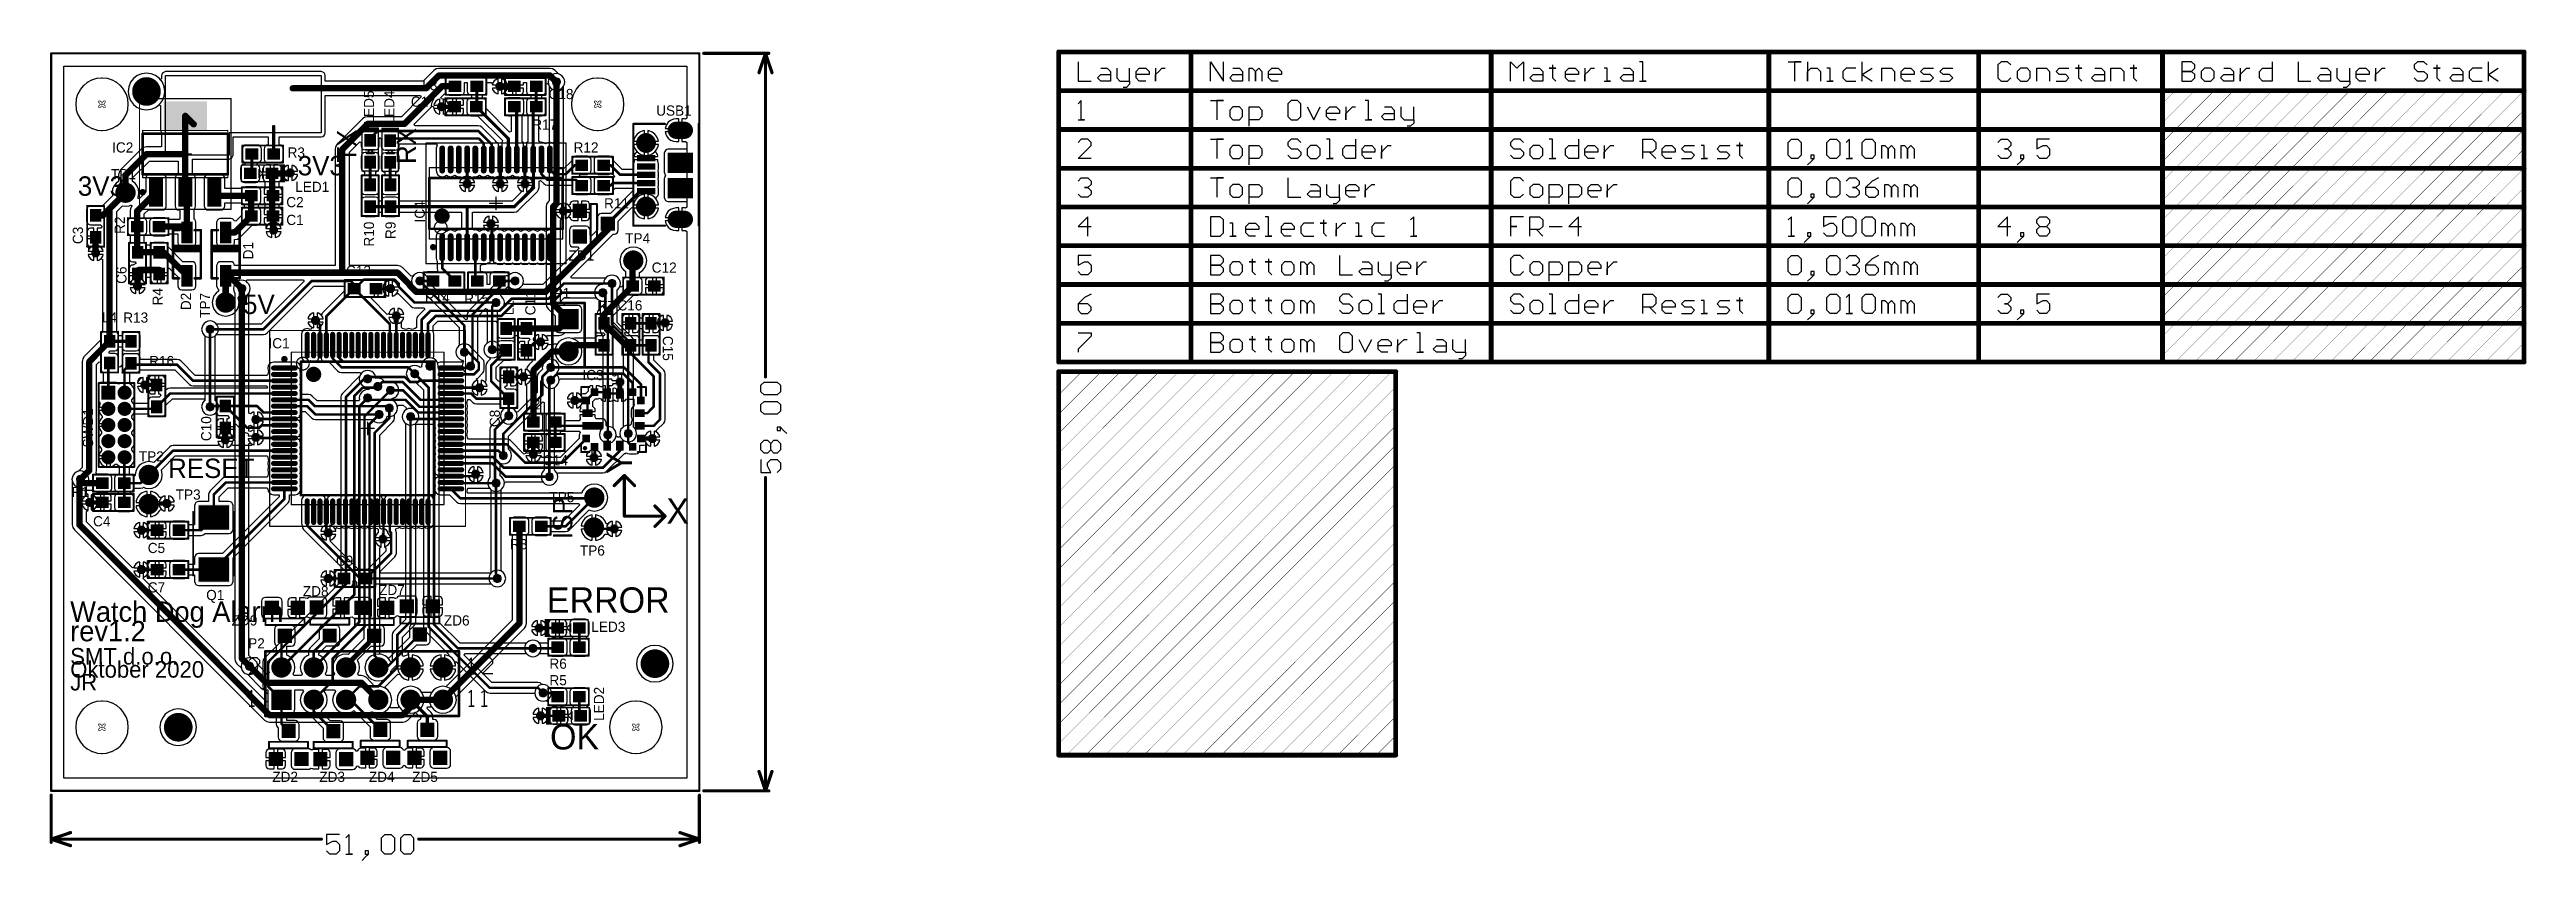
# Model space of a CAD drawing. Header units: millimetres. Extents: x 21 to 336, y 20 to 129.
# Drawn here: x 24.9 to 219.7, y 19.5 to 83.3 of the extents above; entities that cross this region are included whole.
import ezdxf

# ---------------------------------------------------------------- set-up
doc = ezdxf.new("R2010")
doc.units = ezdxf.units.MM
for name, color, linetype in [('BottomLayer', 5, 'Continuous'), ('BottomSolder', 6, 'Continuous'), ('DrillDrawing', 1, 'Continuous'), ('KeepOutLayer', 6, 'Continuous'), ('Mechanical1', 6, 'Continuous'), ('Mechanical13', 56, 'Continuous'), ('Mechanical15', 56, 'Continuous'), ('MultiLayer', 9, 'Continuous'), ('TopLayer', 1, 'Continuous'), ('TopOverlay', 2, 'Continuous'), ('TopPaste', 8, 'Continuous'), ('TopSolder', 216, 'Continuous')]:
    doc.layers.add(name, color=color, linetype=linetype)

msp = doc.modelspace()

# ---------------------------------------------------------------- texts
at = {"layer": 'TopOverlay'}
for s, height, rotation, p in [('LED5', 0.8, 90, (50.4, 77.4)), ('LED4', 0.8, 90, (52, 77.4)), ('TX', 1.524, 90, (49, 74.4)), ('RX', 1.524, 90, (53.7, 74.3)), ('3V3', 1.524, 360, (44.4, 73.4)), ('3V3', 1.524, 360, (27.1, 71.8)), ('IC4', 0.8, 90, (54.4, 69.7)), ('C3', 0.8, 90, (27.5, 68)), ('R2', 0.8, 90, (30.8, 68.8)), ('R10', 0.8, 90, (50.4, 67.8)), ('R9', 0.8, 90, (52.1, 68.4)), ('D1', 0.8, 90, (40.9, 66.8)), ('C6', 0.8, 90, (30.93, 64.87)), ('R4', 0.8, 90, (33.78, 63.17)), ('C11', 0.8, 90, (63.1, 62.4)), ('D2', 0.8, 90, (36, 62.8)), ('TP7', 0.8, 90, (37.5, 62.2)), ('5V', 1.524, 360, (40.1, 62.5)), ('L1', 0.8, 90, (61.4, 62.4)), ('C15', 0.8, 270, (73.12, 60.78)), ('SWD1', 0.8, 90, (28.3, 52)), ('C8', 0.8, 90, (60.3, 53.6)), ('C10', 0.8, 90, (37.6, 52.5)), ('RESET', 1.524, 360, (34.2, 49.6)), ('Y', 2, 90, (70.7, 49.9)), ('ISP', 1.524, 90, (66, 44.8)), ('X', 2, 360, (73.4, 46)), ('ERROR', 2, 360, (64, 39)), ('LED2', 0.8, 90, (68.5, 30.5)), ('OK', 2, 360, (64.25, 28.25))]:
    msp.add_text(s, height=height, rotation=rotation, dxfattribs=at).set_placement(p)
for s, height, p in [('L3', 0.8, (54.2, 80.1)), ('C18', 0.8, (64.13, 79.4)), ('C17', 0.8, (53.3, 78.8)), ('USB1', 0.8, (72.6, 78.1)), ('IC2', 0.8, (29.8, 75.2)), ('R17', 0.8, (62.85, 77)), ('R12', 0.8, (66.1, 75.2)), ('R3', 0.8, (43.6, 74.8)), ('TP1', 0.8, (29.7, 73.1)), ('LED1', 0.8, (44.2, 72.1)), ('C2', 0.8, (43.5, 70.9)), ('C1', 0.8, (43.5, 69.5)), ('R11', 0.8, (68.5, 70.8)), ('TP4', 0.8, (70.16, 68.05)), ('C13', 0.8, (48.2, 65.5)), ('ZD1', 0.8, (65.7, 66.7)), ('C12', 0.8, (72.25, 65.75)), ('P1', 0.8, (64.53, 63.75)), ('L4', 0.8, (29, 61.84)), ('R13', 0.8, (30.67, 61.82)), ('R14', 0.8, (54.4, 63.4)), ('R15', 0.8, (57.5, 63.3)), ('R7', 0.8, (67.97, 62.73)), ('C16', 0.8, (69.55, 62.78)), ('IC1', 0.8, (42.1, 59.8)), ('R16', 0.8, (32.71, 58.4)), ('IC3', 0.8, (66.8, 57.3)), ('L2', 0.8, (62.3, 55)), ('TP2', 0.8, (31.9, 50.9)), ('C14', 0.8, (63.7, 50.6)), ('R1', 0.8, (26.6, 48.1)), ('TP3', 0.8, (34.8, 47.9)), ('TP5', 0.8, (64.2, 47.7)), ('C4', 0.8, (28.3, 45.8)), ('C5', 0.8, (32.6, 43.7)), ('C9', 0.8, (47.4, 42.7)), ('R8', 0.8, (61.1, 44)), ('TP6', 0.8, (66.6, 43.5)), ('C7', 0.8, (32.6, 40.6)), ('ZD8', 0.8, (44.8, 40.3)), ('ZD7', 0.8, (50.8, 40.4)), ('Watch Dog Alarm', 1.6, (26.5, 38.29)), ('Q1', 0.8, (37.2, 40)), ('rev1.2', 1.6, (26.5, 36.76)), ('ZD9', 0.8, (39.2, 38)), ('ZD6', 0.8, (55.9, 38)), ('LED3', 0.8, (67.5, 37.5)), ('SMT d.o.o.', 1.3, (26.5, 34.93)), ('Oktober 2020', 1.3, (26.5, 33.9)), ('P2', 0.8, (40.5, 36.2)), ('R6', 0.8, (64.2, 34.6)), ('JR', 1.3, (26.5, 32.89)), ('R5', 0.8, (64.2, 33.3)), ('ZD2', 0.8, (42.4, 25.7)), ('ZD3', 0.8, (46.1, 25.7)), ('ZD4', 0.8, (50, 25.7)), ('ZD5', 0.8, (53.4, 25.7))]:
    msp.add_text(s, height=height, dxfattribs=at).set_placement(p)

# ---------------------------------------------------------------- blocks, each defined once
blk = doc.blocks.new('HDR1X2_1')
at = {"layer": 'BottomLayer', "const_width": 0.75}
blk.add_lwpolyline([(2.16, 0, 1), (2.92, 0, 1)], format="xyb", close=True, dxfattribs=at)
at = {"layer": 'BottomLayer'}
blk.add_solid([(-0.75, -0.75), (0.75, -0.75), (-0.75, 0.75), (0.75, 0.75)], dxfattribs=at)
at = {"layer": 'BottomSolder', "const_width": 0.8}
blk.add_lwpolyline([(2.14, 0, 1), (2.94, 0, 1)], format="xyb", close=True, dxfattribs=at)
at = {"layer": 'BottomSolder'}
blk.add_solid([(-0.8, -0.8), (0.8, -0.8), (-0.8, 0.8), (0.8, 0.8)], dxfattribs=at)
at = {"layer": 'MultiLayer', "const_width": 0.75}
blk.add_lwpolyline([(2.16, 0, 1), (2.92, 0, 1)], format="xyb", close=True, dxfattribs=at)
at = {"layer": 'MultiLayer'}
blk.add_solid([(-0.75, -0.75), (0.75, -0.75), (-0.75, 0.75), (0.75, 0.75)], dxfattribs=at)
at = {"layer": 'TopLayer', "const_width": 0.75}
blk.add_lwpolyline([(2.16, 0, 1), (2.92, 0, 1)], format="xyb", close=True, dxfattribs=at)
at = {"layer": 'TopLayer'}
blk.add_solid([(-0.75, -0.75), (0.75, -0.75), (-0.75, 0.75), (0.75, 0.75)], dxfattribs=at)
at = {"layer": 'TopOverlay', "const_width": 0.2}
for points in [[(3.81, 1.27), (-1.27, 1.27)], [(-1.27, -1.27), (-1.27, 1.27)], [(3.81, -1.27), (3.81, 1.27)], [(3.81, -1.27), (-1.27, -1.27)]]:
    blk.add_lwpolyline(points, dxfattribs=at)
at = {"layer": 'TopOverlay', "const_width": 0.1}
for points in [[(-1.32, 1.27, 1), (-1.22, 1.27, 1)], [(-1.32, 1.27, 1), (-1.22, 1.27, 1)], [(3.76, 1.27, 1), (3.86, 1.27, 1)], [(3.76, 1.27, 1), (3.86, 1.27, 1)], [(-1.32, -1.27, 1), (-1.22, -1.27, 1)], [(-1.32, -1.27, 1), (-1.22, -1.27, 1)], [(3.76, -1.27, 1), (3.86, -1.27, 1)], [(3.76, -1.27, 1), (3.86, -1.27, 1)]]:
    blk.add_lwpolyline(points, format="xyb", close=True, dxfattribs=at)
at = {"layer": 'TopSolder', "const_width": 0.8}
blk.add_lwpolyline([(2.14, 0, 1), (2.94, 0, 1)], format="xyb", close=True, dxfattribs=at)
at = {"layer": 'TopSolder'}
blk.add_solid([(-0.8, -0.8), (0.8, -0.8), (-0.8, 0.8), (0.8, 0.8)], dxfattribs=at)
blk = doc.blocks.new('SMD_RC0603_2')
at = {"layer": 'TopLayer'}
for points in [[(-1.31, -0.4), (-0.41, -0.4), (-1.31, 0.4), (-0.41, 0.4)], [(0.41, -0.4), (1.31, -0.4), (0.41, 0.4), (1.31, 0.4)]]:
    blk.add_solid(points, dxfattribs=at)
at = {"layer": 'TopOverlay', "const_width": 0.15}
for points in [[(1.6, 0.67), (-1.6, 0.67)], [(-1.6, 0.67), (-1.6, -0.67)], [(1.6, 0.67), (1.6, -0.67)], [(1.6, -0.67), (-1.6, -0.67)]]:
    blk.add_lwpolyline(points, dxfattribs=at)
at = {"layer": 'TopOverlay', "const_width": 0.075}
for points in [[(-1.64, 0.67, 1), (-1.56, 0.67, 1)], [(-1.64, 0.67, 1), (-1.56, 0.67, 1)], [(1.56, 0.67, 1), (1.64, 0.67, 1)], [(1.56, 0.67, 1), (1.64, 0.67, 1)], [(-1.64, -0.67, 1), (-1.56, -0.67, 1)], [(-1.64, -0.67, 1), (-1.56, -0.67, 1)], [(1.56, -0.67, 1), (1.64, -0.67, 1)], [(1.56, -0.67, 1), (1.64, -0.67, 1)]]:
    blk.add_lwpolyline(points, format="xyb", close=True, dxfattribs=at)
at = {"layer": 'TopPaste'}
for points in [[(-1.31, -0.4), (-0.41, -0.4), (-1.31, 0.4), (-0.41, 0.4)], [(0.41, -0.4), (1.31, -0.4), (0.41, 0.4), (1.31, 0.4)]]:
    blk.add_solid(points, dxfattribs=at)
at = {"layer": 'TopSolder'}
for points in [[(-1.36, -0.45), (-0.36, -0.45), (-1.36, 0.45), (-0.36, 0.45)], [(0.36, -0.45), (1.36, -0.45), (0.36, 0.45), (1.36, 0.45)]]:
    blk.add_solid(points, dxfattribs=at)
blk = doc.blocks.new('SMD_RC0603_3')
at = {"layer": 'TopLayer'}
for points in [[(-1.31, -0.4), (-0.41, -0.4), (-1.31, 0.4), (-0.41, 0.4)], [(0.41, -0.4), (1.31, -0.4), (0.41, 0.4), (1.31, 0.4)]]:
    blk.add_solid(points, dxfattribs=at)
at = {"layer": 'TopOverlay', "const_width": 0.15}
for points in [[(1.6, 0.67), (-1.6, 0.67)], [(-1.6, 0.67), (-1.6, -0.67)], [(1.6, 0.67), (1.6, -0.67)], [(1.6, -0.67), (-1.6, -0.67)]]:
    blk.add_lwpolyline(points, dxfattribs=at)
at = {"layer": 'TopOverlay', "const_width": 0.075}
for points in [[(-1.64, 0.67, 1), (-1.56, 0.67, 1)], [(-1.64, 0.67, 1), (-1.56, 0.67, 1)], [(1.56, 0.67, 1), (1.64, 0.67, 1)], [(1.56, 0.67, 1), (1.64, 0.67, 1)], [(-1.64, -0.67, 1), (-1.56, -0.67, 1)], [(-1.64, -0.67, 1), (-1.56, -0.67, 1)], [(1.56, -0.67, 1), (1.64, -0.67, 1)], [(1.56, -0.67, 1), (1.64, -0.67, 1)]]:
    blk.add_lwpolyline(points, format="xyb", close=True, dxfattribs=at)
at = {"layer": 'TopPaste'}
for points in [[(-1.31, -0.4), (-0.41, -0.4), (-1.31, 0.4), (-0.41, 0.4)], [(0.41, -0.4), (1.31, -0.4), (0.41, 0.4), (1.31, 0.4)]]:
    blk.add_solid(points, dxfattribs=at)
at = {"layer": 'TopSolder'}
for points in [[(-1.36, -0.45), (-0.36, -0.45), (-1.36, 0.45), (-0.36, 0.45)], [(0.36, -0.45), (1.36, -0.45), (0.36, 0.45), (1.36, 0.45)]]:
    blk.add_solid(points, dxfattribs=at)
blk = doc.blocks.new('SMD_RC0603_4')
at = {"layer": 'TopLayer'}
for points in [[(-1.31, -0.4), (-0.41, -0.4), (-1.31, 0.4), (-0.41, 0.4)], [(0.41, -0.4), (1.31, -0.4), (0.41, 0.4), (1.31, 0.4)]]:
    blk.add_solid(points, dxfattribs=at)
at = {"layer": 'TopOverlay', "const_width": 0.15}
for points in [[(1.6, 0.67), (-1.6, 0.67)], [(-1.6, 0.67), (-1.6, -0.67)], [(1.6, 0.67), (1.6, -0.67)], [(1.6, -0.67), (-1.6, -0.67)]]:
    blk.add_lwpolyline(points, dxfattribs=at)
at = {"layer": 'TopOverlay', "const_width": 0.075}
for points in [[(-1.64, 0.67, 1), (-1.56, 0.67, 1)], [(-1.64, 0.67, 1), (-1.56, 0.67, 1)], [(1.56, 0.67, 1), (1.64, 0.67, 1)], [(1.56, 0.67, 1), (1.64, 0.67, 1)], [(-1.64, -0.67, 1), (-1.56, -0.67, 1)], [(-1.64, -0.67, 1), (-1.56, -0.67, 1)], [(1.56, -0.67, 1), (1.64, -0.67, 1)], [(1.56, -0.67, 1), (1.64, -0.67, 1)]]:
    blk.add_lwpolyline(points, format="xyb", close=True, dxfattribs=at)
at = {"layer": 'TopPaste'}
for points in [[(-1.31, -0.4), (-0.41, -0.4), (-1.31, 0.4), (-0.41, 0.4)], [(0.41, -0.4), (1.31, -0.4), (0.41, 0.4), (1.31, 0.4)]]:
    blk.add_solid(points, dxfattribs=at)
at = {"layer": 'TopSolder'}
for points in [[(-1.36, -0.45), (-0.36, -0.45), (-1.36, 0.45), (-0.36, 0.45)], [(0.36, -0.45), (1.36, -0.45), (0.36, 0.45), (1.36, 0.45)]]:
    blk.add_solid(points, dxfattribs=at)
blk = doc.blocks.new('SMD_RC0603_5')
at = {"layer": 'TopLayer'}
for points in [[(-1.31, -0.4), (-0.41, -0.4), (-1.31, 0.4), (-0.41, 0.4)], [(0.41, -0.4), (1.31, -0.4), (0.41, 0.4), (1.31, 0.4)]]:
    blk.add_solid(points, dxfattribs=at)
at = {"layer": 'TopOverlay', "const_width": 0.15}
for points in [[(-1.6, 0.67), (1.6, 0.67)], [(-1.6, 0.67), (-1.6, -0.67)], [(1.6, 0.67), (1.6, -0.67)], [(-1.6, -0.67), (1.6, -0.67)]]:
    blk.add_lwpolyline(points, dxfattribs=at)
at = {"layer": 'TopOverlay', "const_width": 0.075}
for points in [[(-1.64, 0.67, 1), (-1.56, 0.67, 1)], [(-1.64, 0.67, 1), (-1.56, 0.67, 1)], [(1.56, 0.67, 1), (1.64, 0.67, 1)], [(1.56, 0.67, 1), (1.64, 0.67, 1)], [(-1.64, -0.67, 1), (-1.56, -0.67, 1)], [(-1.64, -0.67, 1), (-1.56, -0.67, 1)], [(1.56, -0.67, 1), (1.64, -0.67, 1)], [(1.56, -0.67, 1), (1.64, -0.67, 1)]]:
    blk.add_lwpolyline(points, format="xyb", close=True, dxfattribs=at)
at = {"layer": 'TopPaste'}
for points in [[(-1.31, -0.4), (-0.41, -0.4), (-1.31, 0.4), (-0.41, 0.4)], [(0.41, -0.4), (1.31, -0.4), (0.41, 0.4), (1.31, 0.4)]]:
    blk.add_solid(points, dxfattribs=at)
at = {"layer": 'TopSolder'}
for points in [[(-1.36, -0.45), (-0.36, -0.45), (-1.36, 0.45), (-0.36, 0.45)], [(0.36, -0.45), (1.36, -0.45), (0.36, 0.45), (1.36, 0.45)]]:
    blk.add_solid(points, dxfattribs=at)
blk = doc.blocks.new('SMD_RC0603_6')
at = {"layer": 'TopLayer'}
for points in [[(-1.31, -0.4), (-0.41, -0.4), (-1.31, 0.4), (-0.41, 0.4)], [(0.41, -0.4), (1.31, -0.4), (0.41, 0.4), (1.31, 0.4)]]:
    blk.add_solid(points, dxfattribs=at)
at = {"layer": 'TopOverlay', "const_width": 0.15}
for points in [[(-1.6, 0.67), (1.6, 0.67)], [(-1.6, -0.67), (-1.6, 0.67)], [(1.6, -0.67), (1.6, 0.67)], [(-1.6, -0.67), (1.6, -0.67)]]:
    blk.add_lwpolyline(points, dxfattribs=at)
at = {"layer": 'TopOverlay', "const_width": 0.075}
for points in [[(-1.64, 0.67, 1), (-1.56, 0.67, 1)], [(-1.64, 0.67, 1), (-1.56, 0.67, 1)], [(1.56, 0.67, 1), (1.64, 0.67, 1)], [(1.56, 0.67, 1), (1.64, 0.67, 1)], [(-1.64, -0.67, 1), (-1.56, -0.67, 1)], [(-1.64, -0.67, 1), (-1.56, -0.67, 1)], [(1.56, -0.67, 1), (1.64, -0.67, 1)], [(1.56, -0.67, 1), (1.64, -0.67, 1)]]:
    blk.add_lwpolyline(points, format="xyb", close=True, dxfattribs=at)
at = {"layer": 'TopPaste'}
for points in [[(-1.31, -0.4), (-0.41, -0.4), (-1.31, 0.4), (-0.41, 0.4)], [(0.41, -0.4), (1.31, -0.4), (0.41, 0.4), (1.31, 0.4)]]:
    blk.add_solid(points, dxfattribs=at)
at = {"layer": 'TopSolder'}
for points in [[(-1.36, -0.45), (-0.36, -0.45), (-1.36, 0.45), (-0.36, 0.45)], [(0.36, -0.45), (1.36, -0.45), (0.36, 0.45), (1.36, 0.45)]]:
    blk.add_solid(points, dxfattribs=at)
blk = doc.blocks.new('SMD_RC0603_7')
at = {"layer": 'TopLayer'}
for points in [[(-1.31, -0.4), (-0.41, -0.4), (-1.31, 0.4), (-0.41, 0.4)], [(0.41, -0.4), (1.31, -0.4), (0.41, 0.4), (1.31, 0.4)]]:
    blk.add_solid(points, dxfattribs=at)
at = {"layer": 'TopOverlay', "const_width": 0.15}
for points in [[(1.6, 0.67), (-1.6, 0.67)], [(-1.6, 0.67), (-1.6, -0.67)], [(1.6, 0.67), (1.6, -0.67)], [(1.6, -0.67), (-1.6, -0.67)]]:
    blk.add_lwpolyline(points, dxfattribs=at)
at = {"layer": 'TopOverlay', "const_width": 0.075}
for points in [[(-1.64, 0.67, 1), (-1.56, 0.67, 1)], [(-1.64, 0.67, 1), (-1.56, 0.67, 1)], [(1.56, 0.67, 1), (1.64, 0.67, 1)], [(1.56, 0.67, 1), (1.64, 0.67, 1)], [(-1.64, -0.67, 1), (-1.56, -0.67, 1)], [(-1.64, -0.67, 1), (-1.56, -0.67, 1)], [(1.56, -0.67, 1), (1.64, -0.67, 1)], [(1.56, -0.67, 1), (1.64, -0.67, 1)]]:
    blk.add_lwpolyline(points, format="xyb", close=True, dxfattribs=at)
at = {"layer": 'TopPaste'}
for points in [[(-1.31, -0.4), (-0.41, -0.4), (-1.31, 0.4), (-0.41, 0.4)], [(0.41, -0.4), (1.31, -0.4), (0.41, 0.4), (1.31, 0.4)]]:
    blk.add_solid(points, dxfattribs=at)
at = {"layer": 'TopSolder'}
for points in [[(-1.36, -0.45), (-0.36, -0.45), (-1.36, 0.45), (-0.36, 0.45)], [(0.36, -0.45), (1.36, -0.45), (0.36, 0.45), (1.36, 0.45)]]:
    blk.add_solid(points, dxfattribs=at)
blk = doc.blocks.new('SMD_RC0603_8')
at = {"layer": 'TopLayer'}
for points in [[(-1.31, -0.4), (-0.41, -0.4), (-1.31, 0.4), (-0.41, 0.4)], [(0.41, -0.4), (1.31, -0.4), (0.41, 0.4), (1.31, 0.4)]]:
    blk.add_solid(points, dxfattribs=at)
at = {"layer": 'TopOverlay', "const_width": 0.15}
for points in [[(-1.6, 0.67), (1.6, 0.67)], [(-1.6, 0.67), (-1.6, -0.67)], [(1.6, 0.67), (1.6, -0.67)], [(-1.6, -0.67), (1.6, -0.67)]]:
    blk.add_lwpolyline(points, dxfattribs=at)
at = {"layer": 'TopOverlay', "const_width": 0.075}
for points in [[(-1.64, 0.67, 1), (-1.56, 0.67, 1)], [(-1.64, 0.67, 1), (-1.56, 0.67, 1)], [(1.56, 0.67, 1), (1.64, 0.67, 1)], [(1.56, 0.67, 1), (1.64, 0.67, 1)], [(-1.64, -0.67, 1), (-1.56, -0.67, 1)], [(-1.64, -0.67, 1), (-1.56, -0.67, 1)], [(1.56, -0.67, 1), (1.64, -0.67, 1)], [(1.56, -0.67, 1), (1.64, -0.67, 1)]]:
    blk.add_lwpolyline(points, format="xyb", close=True, dxfattribs=at)
at = {"layer": 'TopPaste'}
for points in [[(-1.31, -0.4), (-0.41, -0.4), (-1.31, 0.4), (-0.41, 0.4)], [(0.41, -0.4), (1.31, -0.4), (0.41, 0.4), (1.31, 0.4)]]:
    blk.add_solid(points, dxfattribs=at)
at = {"layer": 'TopSolder'}
for points in [[(-1.36, -0.45), (-0.36, -0.45), (-1.36, 0.45), (-0.36, 0.45)], [(0.36, -0.45), (1.36, -0.45), (0.36, 0.45), (1.36, 0.45)]]:
    blk.add_solid(points, dxfattribs=at)
blk = doc.blocks.new('SMD_RC0603_9')
at = {"layer": 'TopLayer'}
for points in [[(-1.31, -0.4), (-0.41, -0.4), (-1.31, 0.4), (-0.41, 0.4)], [(0.41, -0.4), (1.31, -0.4), (0.41, 0.4), (1.31, 0.4)]]:
    blk.add_solid(points, dxfattribs=at)
at = {"layer": 'TopOverlay', "const_width": 0.15}
for points in [[(1.6, 0.67), (-1.6, 0.67)], [(-1.6, 0.67), (-1.6, -0.67)], [(1.6, 0.67), (1.6, -0.67)], [(1.6, -0.67), (-1.6, -0.67)]]:
    blk.add_lwpolyline(points, dxfattribs=at)
at = {"layer": 'TopOverlay', "const_width": 0.075}
for points in [[(-1.64, 0.67, 1), (-1.56, 0.67, 1)], [(-1.64, 0.67, 1), (-1.56, 0.67, 1)], [(1.56, 0.67, 1), (1.64, 0.67, 1)], [(1.56, 0.67, 1), (1.64, 0.67, 1)], [(-1.64, -0.67, 1), (-1.56, -0.67, 1)], [(-1.64, -0.67, 1), (-1.56, -0.67, 1)], [(1.56, -0.67, 1), (1.64, -0.67, 1)], [(1.56, -0.67, 1), (1.64, -0.67, 1)]]:
    blk.add_lwpolyline(points, format="xyb", close=True, dxfattribs=at)
at = {"layer": 'TopPaste'}
for points in [[(-1.31, -0.4), (-0.41, -0.4), (-1.31, 0.4), (-0.41, 0.4)], [(0.41, -0.4), (1.31, -0.4), (0.41, 0.4), (1.31, 0.4)]]:
    blk.add_solid(points, dxfattribs=at)
at = {"layer": 'TopSolder'}
for points in [[(-1.36, -0.45), (-0.36, -0.45), (-1.36, 0.45), (-0.36, 0.45)], [(0.36, -0.45), (1.36, -0.45), (0.36, 0.45), (1.36, 0.45)]]:
    blk.add_solid(points, dxfattribs=at)
blk = doc.blocks.new('SMD_RC0603_10')
at = {"layer": 'TopLayer'}
for points in [[(-1.31, -0.4), (-0.41, -0.4), (-1.31, 0.4), (-0.41, 0.4)], [(0.41, -0.4), (1.31, -0.4), (0.41, 0.4), (1.31, 0.4)]]:
    blk.add_solid(points, dxfattribs=at)
at = {"layer": 'TopOverlay', "const_width": 0.15}
for points in [[(-1.6, 0.67), (1.6, 0.67)], [(-1.6, -0.67), (-1.6, 0.67)], [(1.6, -0.67), (1.6, 0.67)], [(-1.6, -0.67), (1.6, -0.67)]]:
    blk.add_lwpolyline(points, dxfattribs=at)
at = {"layer": 'TopOverlay', "const_width": 0.075}
for points in [[(-1.64, 0.67, 1), (-1.56, 0.67, 1)], [(-1.64, 0.67, 1), (-1.56, 0.67, 1)], [(1.56, 0.67, 1), (1.64, 0.67, 1)], [(1.56, 0.67, 1), (1.64, 0.67, 1)], [(-1.64, -0.67, 1), (-1.56, -0.67, 1)], [(-1.64, -0.67, 1), (-1.56, -0.67, 1)], [(1.56, -0.67, 1), (1.64, -0.67, 1)], [(1.56, -0.67, 1), (1.64, -0.67, 1)]]:
    blk.add_lwpolyline(points, format="xyb", close=True, dxfattribs=at)
at = {"layer": 'TopPaste'}
for points in [[(-1.31, -0.4), (-0.41, -0.4), (-1.31, 0.4), (-0.41, 0.4)], [(0.41, -0.4), (1.31, -0.4), (0.41, 0.4), (1.31, 0.4)]]:
    blk.add_solid(points, dxfattribs=at)
at = {"layer": 'TopSolder'}
for points in [[(-1.36, -0.45), (-0.36, -0.45), (-1.36, 0.45), (-0.36, 0.45)], [(0.36, -0.45), (1.36, -0.45), (0.36, 0.45), (1.36, 0.45)]]:
    blk.add_solid(points, dxfattribs=at)
blk = doc.blocks.new('SMD_RC0603_11')
at = {"layer": 'TopLayer'}
for points in [[(-1.31, -0.4), (-0.41, -0.4), (-1.31, 0.4), (-0.41, 0.4)], [(0.41, -0.4), (1.31, -0.4), (0.41, 0.4), (1.31, 0.4)]]:
    blk.add_solid(points, dxfattribs=at)
at = {"layer": 'TopOverlay', "const_width": 0.15}
for points in [[(1.6, 0.67), (-1.6, 0.67)], [(-1.6, -0.67), (-1.6, 0.67)], [(1.6, -0.67), (1.6, 0.67)], [(1.6, -0.67), (-1.6, -0.67)]]:
    blk.add_lwpolyline(points, dxfattribs=at)
at = {"layer": 'TopOverlay', "const_width": 0.075}
for points in [[(-1.64, 0.67, 1), (-1.56, 0.67, 1)], [(-1.64, 0.67, 1), (-1.56, 0.67, 1)], [(1.56, 0.67, 1), (1.64, 0.67, 1)], [(1.56, 0.67, 1), (1.64, 0.67, 1)], [(-1.64, -0.67, 1), (-1.56, -0.67, 1)], [(-1.64, -0.67, 1), (-1.56, -0.67, 1)], [(1.56, -0.67, 1), (1.64, -0.67, 1)], [(1.56, -0.67, 1), (1.64, -0.67, 1)]]:
    blk.add_lwpolyline(points, format="xyb", close=True, dxfattribs=at)
at = {"layer": 'TopPaste'}
for points in [[(-1.31, -0.4), (-0.41, -0.4), (-1.31, 0.4), (-0.41, 0.4)], [(0.41, -0.4), (1.31, -0.4), (0.41, 0.4), (1.31, 0.4)]]:
    blk.add_solid(points, dxfattribs=at)
at = {"layer": 'TopSolder'}
for points in [[(-1.36, -0.45), (-0.36, -0.45), (-1.36, 0.45), (-0.36, 0.45)], [(0.36, -0.45), (1.36, -0.45), (0.36, 0.45), (1.36, 0.45)]]:
    blk.add_solid(points, dxfattribs=at)
blk = doc.blocks.new('SMD_RC0603_12')
at = {"layer": 'TopLayer'}
for points in [[(-1.31, -0.4), (-0.41, -0.4), (-1.31, 0.4), (-0.41, 0.4)], [(0.41, -0.4), (1.31, -0.4), (0.41, 0.4), (1.31, 0.4)]]:
    blk.add_solid(points, dxfattribs=at)
at = {"layer": 'TopOverlay', "const_width": 0.15}
for points in [[(1.6, 0.67), (-1.6, 0.67)], [(-1.6, -0.67), (-1.6, 0.67)], [(1.6, -0.67), (1.6, 0.67)], [(1.6, -0.67), (-1.6, -0.67)]]:
    blk.add_lwpolyline(points, dxfattribs=at)
at = {"layer": 'TopOverlay', "const_width": 0.075}
for points in [[(-1.64, 0.67, 1), (-1.56, 0.67, 1)], [(-1.64, 0.67, 1), (-1.56, 0.67, 1)], [(1.56, 0.67, 1), (1.64, 0.67, 1)], [(1.56, 0.67, 1), (1.64, 0.67, 1)], [(-1.64, -0.67, 1), (-1.56, -0.67, 1)], [(-1.64, -0.67, 1), (-1.56, -0.67, 1)], [(1.56, -0.67, 1), (1.64, -0.67, 1)], [(1.56, -0.67, 1), (1.64, -0.67, 1)]]:
    blk.add_lwpolyline(points, format="xyb", close=True, dxfattribs=at)
at = {"layer": 'TopPaste'}
for points in [[(-1.31, -0.4), (-0.41, -0.4), (-1.31, 0.4), (-0.41, 0.4)], [(0.41, -0.4), (1.31, -0.4), (0.41, 0.4), (1.31, 0.4)]]:
    blk.add_solid(points, dxfattribs=at)
at = {"layer": 'TopSolder'}
for points in [[(-1.36, -0.45), (-0.36, -0.45), (-1.36, 0.45), (-0.36, 0.45)], [(0.36, -0.45), (1.36, -0.45), (0.36, 0.45), (1.36, 0.45)]]:
    blk.add_solid(points, dxfattribs=at)
blk = doc.blocks.new('SMD_RC0603_13')
at = {"layer": 'TopLayer'}
for points in [[(-1.31, -0.4), (-0.41, -0.4), (-1.31, 0.4), (-0.41, 0.4)], [(0.41, -0.4), (1.31, -0.4), (0.41, 0.4), (1.31, 0.4)]]:
    blk.add_solid(points, dxfattribs=at)
at = {"layer": 'TopOverlay', "const_width": 0.15}
for points in [[(1.6, 0.67), (-1.6, 0.67)], [(-1.6, -0.67), (-1.6, 0.67)], [(1.6, -0.67), (1.6, 0.67)], [(1.6, -0.67), (-1.6, -0.67)]]:
    blk.add_lwpolyline(points, dxfattribs=at)
at = {"layer": 'TopOverlay', "const_width": 0.075}
for points in [[(-1.64, 0.67, 1), (-1.56, 0.67, 1)], [(-1.64, 0.67, 1), (-1.56, 0.67, 1)], [(1.56, 0.67, 1), (1.64, 0.67, 1)], [(1.56, 0.67, 1), (1.64, 0.67, 1)], [(-1.64, -0.67, 1), (-1.56, -0.67, 1)], [(-1.64, -0.67, 1), (-1.56, -0.67, 1)], [(1.56, -0.67, 1), (1.64, -0.67, 1)], [(1.56, -0.67, 1), (1.64, -0.67, 1)]]:
    blk.add_lwpolyline(points, format="xyb", close=True, dxfattribs=at)
at = {"layer": 'TopPaste'}
for points in [[(-1.31, -0.4), (-0.41, -0.4), (-1.31, 0.4), (-0.41, 0.4)], [(0.41, -0.4), (1.31, -0.4), (0.41, 0.4), (1.31, 0.4)]]:
    blk.add_solid(points, dxfattribs=at)
at = {"layer": 'TopSolder'}
for points in [[(-1.36, -0.45), (-0.36, -0.45), (-1.36, 0.45), (-0.36, 0.45)], [(0.36, -0.45), (1.36, -0.45), (0.36, 0.45), (1.36, 0.45)]]:
    blk.add_solid(points, dxfattribs=at)
blk = doc.blocks.new('SMD_RC0603_14')
at = {"layer": 'TopLayer'}
for points in [[(-1.31, -0.4), (-0.41, -0.4), (-1.31, 0.4), (-0.41, 0.4)], [(0.41, -0.4), (1.31, -0.4), (0.41, 0.4), (1.31, 0.4)]]:
    blk.add_solid(points, dxfattribs=at)
at = {"layer": 'TopOverlay', "const_width": 0.15}
for points in [[(-1.6, 0.67), (1.6, 0.67)], [(-1.6, -0.67), (-1.6, 0.67)], [(1.6, -0.67), (1.6, 0.67)], [(-1.6, -0.67), (1.6, -0.67)]]:
    blk.add_lwpolyline(points, dxfattribs=at)
at = {"layer": 'TopOverlay', "const_width": 0.075}
for points in [[(-1.64, 0.67, 1), (-1.56, 0.67, 1)], [(-1.64, 0.67, 1), (-1.56, 0.67, 1)], [(1.56, 0.67, 1), (1.64, 0.67, 1)], [(1.56, 0.67, 1), (1.64, 0.67, 1)], [(-1.64, -0.67, 1), (-1.56, -0.67, 1)], [(-1.64, -0.67, 1), (-1.56, -0.67, 1)], [(1.56, -0.67, 1), (1.64, -0.67, 1)], [(1.56, -0.67, 1), (1.64, -0.67, 1)]]:
    blk.add_lwpolyline(points, format="xyb", close=True, dxfattribs=at)
at = {"layer": 'TopPaste'}
for points in [[(-1.31, -0.4), (-0.41, -0.4), (-1.31, 0.4), (-0.41, 0.4)], [(0.41, -0.4), (1.31, -0.4), (0.41, 0.4), (1.31, 0.4)]]:
    blk.add_solid(points, dxfattribs=at)
at = {"layer": 'TopSolder'}
for points in [[(-1.36, -0.45), (-0.36, -0.45), (-1.36, 0.45), (-0.36, 0.45)], [(0.36, -0.45), (1.36, -0.45), (0.36, 0.45), (1.36, 0.45)]]:
    blk.add_solid(points, dxfattribs=at)
blk = doc.blocks.new('SMD_RC0603_15')
at = {"layer": 'TopLayer'}
for points in [[(-1.31, -0.4), (-0.41, -0.4), (-1.31, 0.4), (-0.41, 0.4)], [(0.41, -0.4), (1.31, -0.4), (0.41, 0.4), (1.31, 0.4)]]:
    blk.add_solid(points, dxfattribs=at)
at = {"layer": 'TopOverlay', "const_width": 0.15}
for points in [[(-1.6, 0.67), (1.6, 0.67)], [(-1.6, -0.67), (-1.6, 0.67)], [(1.6, -0.67), (1.6, 0.67)], [(-1.6, -0.67), (1.6, -0.67)]]:
    blk.add_lwpolyline(points, dxfattribs=at)
at = {"layer": 'TopOverlay', "const_width": 0.075}
for points in [[(-1.64, 0.67, 1), (-1.56, 0.67, 1)], [(-1.64, 0.67, 1), (-1.56, 0.67, 1)], [(1.56, 0.67, 1), (1.64, 0.67, 1)], [(1.56, 0.67, 1), (1.64, 0.67, 1)], [(-1.64, -0.67, 1), (-1.56, -0.67, 1)], [(-1.64, -0.67, 1), (-1.56, -0.67, 1)], [(1.56, -0.67, 1), (1.64, -0.67, 1)], [(1.56, -0.67, 1), (1.64, -0.67, 1)]]:
    blk.add_lwpolyline(points, format="xyb", close=True, dxfattribs=at)
at = {"layer": 'TopPaste'}
for points in [[(-1.31, -0.4), (-0.41, -0.4), (-1.31, 0.4), (-0.41, 0.4)], [(0.41, -0.4), (1.31, -0.4), (0.41, 0.4), (1.31, 0.4)]]:
    blk.add_solid(points, dxfattribs=at)
at = {"layer": 'TopSolder'}
for points in [[(-1.36, -0.45), (-0.36, -0.45), (-1.36, 0.45), (-0.36, 0.45)], [(0.36, -0.45), (1.36, -0.45), (0.36, 0.45), (1.36, 0.45)]]:
    blk.add_solid(points, dxfattribs=at)
blk = doc.blocks.new('SOD_123_16')
at = {"layer": 'TopLayer'}
for points in [[(-2.5, -0.4), (-0.9, -0.4), (-2.5, 0.4), (-0.9, 0.4)], [(0.9, -0.4), (2.5, -0.4), (0.9, 0.4), (2.5, 0.4)]]:
    blk.add_solid(points, dxfattribs=at)
at = {"layer": 'TopOverlay', "const_width": 0.2}
for points in [[(-1.91, 1.1), (1.88, 1.1)], [(-1.91, 1.1), (-1.91, 0.61)], [(1.88, 1.1), (1.88, 0.61)], [(-1.91, -0.61), (-1.91, -1.1)], [(-1.91, -1.1), (1.88, -1.1)], [(1.88, -0.61), (1.88, -1.1)]]:
    blk.add_lwpolyline(points, dxfattribs=at)
at = {"layer": 'TopOverlay', "const_width": 0.1}
for points in [[(-1.95, 1.1, 1), (-1.86, 1.1, 1)], [(-1.95, 1.1, 1), (-1.86, 1.1, 1)], [(-1.95, 0.61, 1), (-1.86, 0.61, 1)], [(1.83, 1.1, 1), (1.93, 1.1, 1)], [(1.83, 1.1, 1), (1.93, 1.1, 1)], [(1.83, 0.61, 1), (1.93, 0.61, 1)], [(-1.95, -0.61, 1), (-1.86, -0.61, 1)], [(-1.95, -1.1, 1), (-1.86, -1.1, 1)], [(-1.95, -1.1, 1), (-1.86, -1.1, 1)], [(1.83, -0.61, 1), (1.93, -0.61, 1)], [(1.83, -1.1, 1), (1.93, -1.1, 1)], [(1.83, -1.1, 1), (1.93, -1.1, 1)]]:
    blk.add_lwpolyline(points, format="xyb", close=True, dxfattribs=at)
at = {"layer": 'TopOverlay'}
blk.add_solid([(0.15, -1.1), (0.75, -1.1), (0.15, 1.1), (0.75, 1.1)], dxfattribs=at)
at = {"layer": 'TopPaste'}
for points in [[(-2.5, -0.4), (-0.9, -0.4), (-2.5, 0.4), (-0.9, 0.4)], [(0.9, -0.4), (2.5, -0.4), (0.9, 0.4), (2.5, 0.4)]]:
    blk.add_solid(points, dxfattribs=at)
at = {"layer": 'TopSolder'}
for points in [[(-2.55, -0.45), (-0.85, -0.45), (-2.55, 0.45), (-0.85, 0.45)], [(0.85, -0.45), (2.55, -0.45), (0.85, 0.45), (2.55, 0.45)]]:
    blk.add_solid(points, dxfattribs=at)
blk = doc.blocks.new('SOD_123_17')
at = {"layer": 'TopLayer'}
for points in [[(-2.5, -0.4), (-0.9, -0.4), (-2.5, 0.4), (-0.9, 0.4)], [(0.9, -0.4), (2.5, -0.4), (0.9, 0.4), (2.5, 0.4)]]:
    blk.add_solid(points, dxfattribs=at)
at = {"layer": 'TopOverlay', "const_width": 0.2}
for points in [[(-1.91, 1.1), (1.88, 1.1)], [(-1.91, 1.1), (-1.91, 0.61)], [(1.88, 1.1), (1.88, 0.61)], [(-1.91, -0.61), (-1.91, -1.1)], [(-1.91, -1.1), (1.88, -1.1)], [(1.88, -0.61), (1.88, -1.1)]]:
    blk.add_lwpolyline(points, dxfattribs=at)
at = {"layer": 'TopOverlay', "const_width": 0.1}
for points in [[(-1.95, 1.1, 1), (-1.86, 1.1, 1)], [(-1.95, 1.1, 1), (-1.86, 1.1, 1)], [(-1.95, 0.61, 1), (-1.86, 0.61, 1)], [(1.83, 1.1, 1), (1.93, 1.1, 1)], [(1.83, 1.1, 1), (1.93, 1.1, 1)], [(1.83, 0.61, 1), (1.93, 0.61, 1)], [(-1.95, -0.61, 1), (-1.86, -0.61, 1)], [(-1.95, -1.1, 1), (-1.86, -1.1, 1)], [(-1.95, -1.1, 1), (-1.86, -1.1, 1)], [(1.83, -0.61, 1), (1.93, -0.61, 1)], [(1.83, -1.1, 1), (1.93, -1.1, 1)], [(1.83, -1.1, 1), (1.93, -1.1, 1)]]:
    blk.add_lwpolyline(points, format="xyb", close=True, dxfattribs=at)
at = {"layer": 'TopOverlay'}
blk.add_solid([(0.15, -1.1), (0.75, -1.1), (0.15, 1.1), (0.75, 1.1)], dxfattribs=at)
at = {"layer": 'TopPaste'}
for points in [[(-2.5, -0.4), (-0.9, -0.4), (-2.5, 0.4), (-0.9, 0.4)], [(0.9, -0.4), (2.5, -0.4), (0.9, 0.4), (2.5, 0.4)]]:
    blk.add_solid(points, dxfattribs=at)
at = {"layer": 'TopSolder'}
for points in [[(-2.55, -0.45), (-0.85, -0.45), (-2.55, 0.45), (-0.85, 0.45)], [(0.85, -0.45), (2.55, -0.45), (0.85, 0.45), (2.55, 0.45)]]:
    blk.add_solid(points, dxfattribs=at)
blk = doc.blocks.new('LQFP80_N_18')
at = {"layer": 'Mechanical13', "const_width": 0.1}
for points in [[(-6, 6), (6, 6)], [(-6, -6), (-6, 6)], [(6, -6), (6, 6)], [(-6, -6), (6, -6)]]:
    blk.add_lwpolyline(points, dxfattribs=at)
at = {"layer": 'Mechanical13'}
for points, const_width in [([(-6.02, 6, 1), (-5.98, 6, 1)], 0.05), ([(-6.02, 6, 1), (-5.98, 6, 1)], 0.05), ([(5.98, 6, 1), (6.02, 6, 1)], 0.05), ([(5.98, 6, 1), (6.02, 6, 1)], 0.05), ([(-4.6, 5.1, 1), (-5.6, 5.1, 1)], 0.1), ([(-5.63, 5.1, 1), (-5.58, 5.1, 1)], 0.05), ([(-4.62, 5.1, 1), (-4.58, 5.1, 1)], 0.05), ([(-6.02, -6, 1), (-5.98, -6, 1)], 0.05), ([(-6.02, -6, 1), (-5.98, -6, 1)], 0.05), ([(5.98, -6, 1), (6.02, -6, 1)], 0.05), ([(5.98, -6, 1), (6.02, -6, 1)], 0.05)]:
    blk.add_lwpolyline(points, format="xyb", close=True, dxfattribs=dict(at, const_width=const_width))
at = {"layer": 'Mechanical15', "const_width": 0.1}
for points in [[(-7.7, 7.7), (7.7, 7.7)], [(-7.7, -7.7), (-7.7, 7.7)], [(7.7, -7.7), (7.7, 7.7)], [(-0.5, 0), (0.5, 0)], [(0, -0.5), (0, 0.5)], [(-7.7, -7.7), (7.7, -7.7)]]:
    blk.add_lwpolyline(points, dxfattribs=at)
at = {"layer": 'Mechanical15', "const_width": 0.05}
for points in [[(-7.72, 7.7, 1), (-7.68, 7.7, 1)], [(-7.72, 7.7, 1), (-7.68, 7.7, 1)], [(7.68, 7.7, 1), (7.72, 7.7, 1)], [(7.68, 7.7, 1), (7.72, 7.7, 1)], [(-0.52, 0, 1), (-0.48, 0, 1)], [(-0.02, 0.5, 1), (0.02, 0.5, 1)], [(0.48, 0, 1), (0.53, 0, 1)], [(-0.02, -0.5, 1), (0.02, -0.5, 1)], [(-7.72, -7.7, 1), (-7.68, -7.7, 1)], [(-7.72, -7.7, 1), (-7.68, -7.7, 1)], [(7.68, -7.7, 1), (7.72, -7.7, 1)], [(7.68, -7.7, 1), (7.72, -7.7, 1)]]:
    blk.add_lwpolyline(points, format="xyb", close=True, dxfattribs=at)
at = {"layer": 'TopLayer', "const_width": 0.3}
for points in [[(-4.75, 7.4), (-4.75, 5.7)], [(-4.25, 7.4), (-4.25, 5.7)], [(-3.75, 7.4), (-3.75, 5.7)], [(-3.25, 7.4), (-3.25, 5.7)], [(-2.75, 7.4), (-2.75, 5.7)], [(-2.25, 7.4), (-2.25, 5.7)], [(-1.75, 7.4), (-1.75, 5.7)], [(-1.25, 7.4), (-1.25, 5.7)], [(-0.75, 7.4), (-0.75, 5.7)], [(-0.25, 7.4), (-0.25, 5.7)], [(0.25, 7.4), (0.25, 5.7)], [(0.75, 7.4), (0.75, 5.7)], [(1.25, 7.4), (1.25, 5.7)], [(1.75, 7.4), (1.75, 5.7)], [(2.25, 7.4), (2.25, 5.7)], [(2.75, 7.4), (2.75, 5.7)], [(3.25, 7.4), (3.25, 5.7)], [(3.75, 7.4), (3.75, 5.7)], [(4.25, 7.4), (4.25, 5.7)], [(4.75, 7.4), (4.75, 5.7)], [(-7.4, 4.75), (-5.7, 4.75)], [(-7.4, 4.25), (-5.7, 4.25)], [(-7.4, 3.75), (-5.7, 3.75)], [(5.7, 4.75), (7.4, 4.75)], [(5.7, 4.25), (7.4, 4.25)], [(5.7, 3.75), (7.4, 3.75)], [(-7.4, 3.25), (-5.7, 3.25)], [(-7.4, 2.75), (-5.7, 2.75)], [(-7.4, 2.25), (-5.7, 2.25)], [(5.7, 3.25), (7.4, 3.25)], [(5.7, 2.75), (7.4, 2.75)], [(5.7, 2.25), (7.4, 2.25)], [(-7.4, 1.75), (-5.7, 1.75)], [(-7.4, 1.25), (-5.7, 1.25)], [(-7.4, 0.75), (-5.7, 0.75)], [(-7.4, 0.25), (-5.7, 0.25)], [(5.7, 1.75), (7.4, 1.75)], [(5.7, 1.25), (7.4, 1.25)], [(5.7, 0.75), (7.4, 0.75)], [(5.7, 0.25), (7.4, 0.25)], [(-7.4, -0.25), (-5.7, -0.25)], [(-7.4, -0.75), (-5.7, -0.75)], [(-7.4, -1.25), (-5.7, -1.25)], [(-7.4, -1.75), (-5.7, -1.75)], [(5.7, -0.25), (7.4, -0.25)], [(5.7, -0.75), (7.4, -0.75)], [(5.7, -1.25), (7.4, -1.25)], [(5.7, -1.75), (7.4, -1.75)], [(-7.4, -2.25), (-5.7, -2.25)], [(-7.4, -2.75), (-5.7, -2.75)], [(-7.4, -3.25), (-5.7, -3.25)], [(-7.4, -3.75), (-5.7, -3.75)], [(5.7, -2.25), (7.4, -2.25)], [(5.7, -2.75), (7.4, -2.75)], [(5.7, -3.25), (7.4, -3.25)], [(5.7, -3.75), (7.4, -3.75)], [(-7.4, -4.25), (-5.7, -4.25)], [(-7.4, -4.75), (-5.7, -4.75)], [(-4.75, -5.7), (-4.75, -7.4)], [(-4.25, -5.7), (-4.25, -7.4)], [(-3.75, -5.7), (-3.75, -7.4)], [(-3.25, -5.7), (-3.25, -7.4)], [(-2.75, -5.7), (-2.75, -7.4)], [(-2.25, -5.7), (-2.25, -7.4)], [(-1.75, -5.7), (-1.75, -7.4)], [(-1.25, -5.7), (-1.25, -7.4)], [(-0.75, -5.7), (-0.75, -7.4)], [(-0.25, -5.7), (-0.25, -7.4)], [(0.25, -5.7), (0.25, -7.4)], [(0.75, -5.7), (0.75, -7.4)], [(1.25, -5.7), (1.25, -7.4)], [(1.75, -5.7), (1.75, -7.4)], [(2.25, -5.7), (2.25, -7.4)], [(2.75, -5.7), (2.75, -7.4)], [(3.25, -5.7), (3.25, -7.4)], [(3.75, -5.7), (3.75, -7.4)], [(4.25, -5.7), (4.25, -7.4)], [(4.75, -5.7), (4.75, -7.4)], [(5.7, -4.25), (7.4, -4.25)], [(5.7, -4.75), (7.4, -4.75)]]:
    blk.add_lwpolyline(points, dxfattribs=at)
at = {"layer": 'TopLayer', "const_width": 0.15}
for points in [[(-4.82, 7.4, 1), (-4.68, 7.4, 1)], [(-4.82, 5.7, 1), (-4.68, 5.7, 1)], [(-4.32, 7.4, 1), (-4.18, 7.4, 1)], [(-4.32, 5.7, 1), (-4.18, 5.7, 1)], [(-3.82, 7.4, 1), (-3.68, 7.4, 1)], [(-3.82, 5.7, 1), (-3.68, 5.7, 1)], [(-3.32, 7.4, 1), (-3.17, 7.4, 1)], [(-3.32, 5.7, 1), (-3.17, 5.7, 1)], [(-2.82, 7.4, 1), (-2.68, 7.4, 1)], [(-2.82, 5.7, 1), (-2.68, 5.7, 1)], [(-2.32, 7.4, 1), (-2.18, 7.4, 1)], [(-2.32, 5.7, 1), (-2.18, 5.7, 1)], [(-1.82, 7.4, 1), (-1.68, 7.4, 1)], [(-1.82, 5.7, 1), (-1.68, 5.7, 1)], [(-1.32, 7.4, 1), (-1.18, 7.4, 1)], [(-1.32, 5.7, 1), (-1.18, 5.7, 1)], [(-0.82, 7.4, 1), (-0.67, 7.4, 1)], [(-0.82, 5.7, 1), (-0.67, 5.7, 1)], [(-0.32, 7.4, 1), (-0.18, 7.4, 1)], [(-0.32, 5.7, 1), (-0.18, 5.7, 1)], [(0.18, 7.4, 1), (0.32, 7.4, 1)], [(0.18, 5.7, 1), (0.32, 5.7, 1)], [(0.68, 7.4, 1), (0.82, 7.4, 1)], [(0.68, 5.7, 1), (0.82, 5.7, 1)], [(1.18, 7.4, 1), (1.32, 7.4, 1)], [(1.18, 5.7, 1), (1.32, 5.7, 1)], [(1.68, 7.4, 1), (1.83, 7.4, 1)], [(1.68, 5.7, 1), (1.83, 5.7, 1)], [(2.18, 7.4, 1), (2.32, 7.4, 1)], [(2.18, 5.7, 1), (2.32, 5.7, 1)], [(2.68, 7.4, 1), (2.82, 7.4, 1)], [(2.68, 5.7, 1), (2.82, 5.7, 1)], [(3.18, 7.4, 1), (3.32, 7.4, 1)], [(3.18, 5.7, 1), (3.32, 5.7, 1)], [(3.68, 7.4, 1), (3.82, 7.4, 1)], [(3.68, 5.7, 1), (3.82, 5.7, 1)], [(4.18, 7.4, 1), (4.33, 7.4, 1)], [(4.18, 5.7, 1), (4.33, 5.7, 1)], [(4.68, 7.4, 1), (4.82, 7.4, 1)], [(4.68, 5.7, 1), (4.82, 5.7, 1)], [(-7.47, 4.75, 1), (-7.33, 4.75, 1)], [(-7.47, 4.25, 1), (-7.33, 4.25, 1)], [(-7.47, 3.75, 1), (-7.33, 3.75, 1)], [(-5.77, 4.75, 1), (-5.63, 4.75, 1)], [(-5.77, 4.25, 1), (-5.63, 4.25, 1)], [(-5.77, 3.75, 1), (-5.63, 3.75, 1)], [(5.63, 4.75, 1), (5.77, 4.75, 1)], [(5.63, 4.25, 1), (5.77, 4.25, 1)], [(5.63, 3.75, 1), (5.77, 3.75, 1)], [(7.33, 4.75, 1), (7.47, 4.75, 1)], [(7.33, 4.25, 1), (7.47, 4.25, 1)], [(7.33, 3.75, 1), (7.47, 3.75, 1)], [(-7.47, 3.25, 1), (-7.33, 3.25, 1)], [(-7.47, 2.75, 1), (-7.33, 2.75, 1)], [(-7.47, 2.25, 1), (-7.33, 2.25, 1)], [(-5.77, 3.25, 1), (-5.63, 3.25, 1)], [(-5.77, 2.75, 1), (-5.63, 2.75, 1)], [(-5.77, 2.25, 1), (-5.63, 2.25, 1)], [(5.63, 3.25, 1), (5.77, 3.25, 1)], [(5.63, 2.75, 1), (5.77, 2.75, 1)], [(5.63, 2.25, 1), (5.77, 2.25, 1)], [(7.33, 3.25, 1), (7.47, 3.25, 1)], [(7.33, 2.75, 1), (7.47, 2.75, 1)], [(7.33, 2.25, 1), (7.47, 2.25, 1)], [(-7.47, 1.75, 1), (-7.33, 1.75, 1)], [(-7.47, 1.25, 1), (-7.33, 1.25, 1)], [(-7.47, 0.75, 1), (-7.33, 0.75, 1)], [(-7.47, 0.25, 1), (-7.33, 0.25, 1)], [(-5.77, 1.75, 1), (-5.63, 1.75, 1)], [(-5.77, 1.25, 1), (-5.63, 1.25, 1)], [(-5.77, 0.75, 1), (-5.63, 0.75, 1)], [(-5.77, 0.25, 1), (-5.63, 0.25, 1)], [(5.63, 1.75, 1), (5.77, 1.75, 1)], [(5.63, 1.25, 1), (5.77, 1.25, 1)], [(5.63, 0.75, 1), (5.77, 0.75, 1)], [(5.63, 0.25, 1), (5.77, 0.25, 1)], [(7.33, 1.75, 1), (7.47, 1.75, 1)], [(7.33, 1.25, 1), (7.47, 1.25, 1)], [(7.33, 0.75, 1), (7.47, 0.75, 1)], [(7.33, 0.25, 1), (7.47, 0.25, 1)], [(-7.47, -0.25, 1), (-7.33, -0.25, 1)], [(-7.47, -0.75, 1), (-7.33, -0.75, 1)], [(-7.47, -1.25, 1), (-7.33, -1.25, 1)], [(-7.47, -1.75, 1), (-7.33, -1.75, 1)], [(-5.77, -0.25, 1), (-5.63, -0.25, 1)], [(-5.77, -0.75, 1), (-5.63, -0.75, 1)], [(-5.77, -1.25, 1), (-5.63, -1.25, 1)], [(-5.77, -1.75, 1), (-5.63, -1.75, 1)], [(5.63, -0.25, 1), (5.77, -0.25, 1)], [(5.63, -0.75, 1), (5.77, -0.75, 1)], [(5.63, -1.25, 1), (5.77, -1.25, 1)], [(5.63, -1.75, 1), (5.77, -1.75, 1)], [(7.33, -0.25, 1), (7.47, -0.25, 1)], [(7.33, -0.75, 1), (7.47, -0.75, 1)], [(7.33, -1.25, 1), (7.47, -1.25, 1)], [(7.33, -1.75, 1), (7.47, -1.75, 1)], [(-7.47, -2.25, 1), (-7.33, -2.25, 1)], [(-7.47, -2.75, 1), (-7.33, -2.75, 1)], [(-7.47, -3.25, 1), (-7.33, -3.25, 1)], [(-7.47, -3.75, 1), (-7.33, -3.75, 1)], [(-5.77, -2.25, 1), (-5.63, -2.25, 1)], [(-5.77, -2.75, 1), (-5.63, -2.75, 1)], [(-5.77, -3.25, 1), (-5.63, -3.25, 1)], [(-5.77, -3.75, 1), (-5.63, -3.75, 1)], [(5.63, -2.25, 1), (5.77, -2.25, 1)], [(5.63, -2.75, 1), (5.77, -2.75, 1)], [(5.63, -3.25, 1), (5.77, -3.25, 1)], [(5.63, -3.75, 1), (5.77, -3.75, 1)], [(7.33, -2.25, 1), (7.47, -2.25, 1)], [(7.33, -2.75, 1), (7.47, -2.75, 1)], [(7.33, -3.25, 1), (7.47, -3.25, 1)], [(7.33, -3.75, 1), (7.47, -3.75, 1)], [(-7.47, -4.25, 1), (-7.33, -4.25, 1)], [(-7.47, -4.75, 1), (-7.33, -4.75, 1)], [(-5.77, -4.25, 1), (-5.63, -4.25, 1)], [(-5.77, -4.75, 1), (-5.63, -4.75, 1)], [(-4.82, -5.7, 1), (-4.68, -5.7, 1)], [(-4.32, -5.7, 1), (-4.18, -5.7, 1)], [(-3.82, -5.7, 1), (-3.68, -5.7, 1)], [(-3.32, -5.7, 1), (-3.17, -5.7, 1)], [(-2.82, -5.7, 1), (-2.68, -5.7, 1)], [(-2.32, -5.7, 1), (-2.18, -5.7, 1)], [(-1.82, -5.7, 1), (-1.68, -5.7, 1)], [(-1.32, -5.7, 1), (-1.18, -5.7, 1)], [(-0.82, -5.7, 1), (-0.67, -5.7, 1)], [(-0.32, -5.7, 1), (-0.18, -5.7, 1)], [(0.18, -5.7, 1), (0.32, -5.7, 1)], [(0.68, -5.7, 1), (0.82, -5.7, 1)], [(1.18, -5.7, 1), (1.32, -5.7, 1)], [(1.68, -5.7, 1), (1.83, -5.7, 1)], [(2.18, -5.7, 1), (2.32, -5.7, 1)], [(2.68, -5.7, 1), (2.82, -5.7, 1)], [(3.18, -5.7, 1), (3.32, -5.7, 1)], [(3.68, -5.7, 1), (3.82, -5.7, 1)], [(4.18, -5.7, 1), (4.33, -5.7, 1)], [(4.68, -5.7, 1), (4.82, -5.7, 1)], [(5.63, -4.25, 1), (5.77, -4.25, 1)], [(5.63, -4.75, 1), (5.77, -4.75, 1)], [(7.33, -4.25, 1), (7.47, -4.25, 1)], [(7.33, -4.75, 1), (7.47, -4.75, 1)], [(-4.82, -7.4, 1), (-4.68, -7.4, 1)], [(-4.32, -7.4, 1), (-4.18, -7.4, 1)], [(-3.82, -7.4, 1), (-3.68, -7.4, 1)], [(-3.32, -7.4, 1), (-3.17, -7.4, 1)], [(-2.82, -7.4, 1), (-2.68, -7.4, 1)], [(-2.32, -7.4, 1), (-2.18, -7.4, 1)], [(-1.82, -7.4, 1), (-1.68, -7.4, 1)], [(-1.32, -7.4, 1), (-1.18, -7.4, 1)], [(-0.82, -7.4, 1), (-0.67, -7.4, 1)], [(-0.32, -7.4, 1), (-0.18, -7.4, 1)], [(0.18, -7.4, 1), (0.32, -7.4, 1)], [(0.68, -7.4, 1), (0.82, -7.4, 1)], [(1.18, -7.4, 1), (1.32, -7.4, 1)], [(1.68, -7.4, 1), (1.83, -7.4, 1)], [(2.18, -7.4, 1), (2.32, -7.4, 1)], [(2.68, -7.4, 1), (2.82, -7.4, 1)], [(3.18, -7.4, 1), (3.32, -7.4, 1)], [(3.68, -7.4, 1), (3.82, -7.4, 1)], [(4.18, -7.4, 1), (4.33, -7.4, 1)], [(4.68, -7.4, 1), (4.82, -7.4, 1)]]:
    blk.add_lwpolyline(points, format="xyb", close=True, dxfattribs=at)
at = {"layer": 'TopOverlay'}
for points, const_width in [([(-6.42, 5.45, 1), (-6.68, 5.45, 1)], 0.25), ([(-6.74, 5.45, 1), (-6.61, 5.45, 1)], 0.125), ([(-6.49, 5.45, 1), (-6.36, 5.45, 1)], 0.125), ([(-5.3, 5.25, 1), (-5.2, 5.25, 1)], 0.1), ([(-5.3, 5.25, 1), (-5.2, 5.25, 1)], 0.1), ([(-3.95, 4.25, 1), (-4.55, 4.25, 1)], 0.6), ([(-4.7, 4.25, 1), (-4.4, 4.25, 1)], 0.3), ([(-4.1, 4.25, 1), (-3.8, 4.25, 1)], 0.3), ([(5.2, 5.25, 1), (5.3, 5.25, 1)], 0.1), ([(5.2, 5.25, 1), (5.3, 5.25, 1)], 0.1), ([(-5.3, -5.25, 1), (-5.2, -5.25, 1)], 0.1), ([(-5.3, -5.25, 1), (-5.2, -5.25, 1)], 0.1), ([(5.2, -5.25, 1), (5.3, -5.25, 1)], 0.1), ([(5.2, -5.25, 1), (5.3, -5.25, 1)], 0.1)]:
    blk.add_lwpolyline(points, format="xyb", close=True, dxfattribs=dict(at, const_width=const_width))
at = {"layer": 'TopOverlay', "const_width": 0.2}
for points in [[(-5.25, 5.25), (5.25, 5.25)], [(-5.25, -5.25), (-5.25, 5.25)], [(5.25, -5.25), (5.25, 5.25)], [(-5.25, -5.25), (5.25, -5.25)]]:
    blk.add_lwpolyline(points, dxfattribs=at)
at = {"layer": 'TopPaste', "const_width": 0.3}
for points in [[(-4.75, 7.4), (-4.75, 5.7)], [(-4.25, 7.4), (-4.25, 5.7)], [(-3.75, 7.4), (-3.75, 5.7)], [(-3.25, 7.4), (-3.25, 5.7)], [(-2.75, 7.4), (-2.75, 5.7)], [(-2.25, 7.4), (-2.25, 5.7)], [(-1.75, 7.4), (-1.75, 5.7)], [(-1.25, 7.4), (-1.25, 5.7)], [(-0.75, 7.4), (-0.75, 5.7)], [(-0.25, 7.4), (-0.25, 5.7)], [(0.25, 7.4), (0.25, 5.7)], [(0.75, 7.4), (0.75, 5.7)], [(1.25, 7.4), (1.25, 5.7)], [(1.75, 7.4), (1.75, 5.7)], [(2.25, 7.4), (2.25, 5.7)], [(2.75, 7.4), (2.75, 5.7)], [(3.25, 7.4), (3.25, 5.7)], [(3.75, 7.4), (3.75, 5.7)], [(4.25, 7.4), (4.25, 5.7)], [(4.75, 7.4), (4.75, 5.7)], [(-7.4, 4.75), (-5.7, 4.75)], [(-7.4, 4.25), (-5.7, 4.25)], [(-7.4, 3.75), (-5.7, 3.75)], [(5.7, 4.75), (7.4, 4.75)], [(5.7, 4.25), (7.4, 4.25)], [(5.7, 3.75), (7.4, 3.75)], [(-7.4, 3.25), (-5.7, 3.25)], [(-7.4, 2.75), (-5.7, 2.75)], [(-7.4, 2.25), (-5.7, 2.25)], [(5.7, 3.25), (7.4, 3.25)], [(5.7, 2.75), (7.4, 2.75)], [(5.7, 2.25), (7.4, 2.25)], [(-7.4, 1.75), (-5.7, 1.75)], [(-7.4, 1.25), (-5.7, 1.25)], [(-7.4, 0.75), (-5.7, 0.75)], [(-7.4, 0.25), (-5.7, 0.25)], [(5.7, 1.75), (7.4, 1.75)], [(5.7, 1.25), (7.4, 1.25)], [(5.7, 0.75), (7.4, 0.75)], [(5.7, 0.25), (7.4, 0.25)], [(-7.4, -0.25), (-5.7, -0.25)], [(-7.4, -0.75), (-5.7, -0.75)], [(-7.4, -1.25), (-5.7, -1.25)], [(-7.4, -1.75), (-5.7, -1.75)], [(5.7, -0.25), (7.4, -0.25)], [(5.7, -0.75), (7.4, -0.75)], [(5.7, -1.25), (7.4, -1.25)], [(5.7, -1.75), (7.4, -1.75)], [(-7.4, -2.25), (-5.7, -2.25)], [(-7.4, -2.75), (-5.7, -2.75)], [(-7.4, -3.25), (-5.7, -3.25)], [(-7.4, -3.75), (-5.7, -3.75)], [(5.7, -2.25), (7.4, -2.25)], [(5.7, -2.75), (7.4, -2.75)], [(5.7, -3.25), (7.4, -3.25)], [(5.7, -3.75), (7.4, -3.75)], [(-7.4, -4.25), (-5.7, -4.25)], [(-7.4, -4.75), (-5.7, -4.75)], [(-4.75, -5.7), (-4.75, -7.4)], [(-4.25, -5.7), (-4.25, -7.4)], [(-3.75, -5.7), (-3.75, -7.4)], [(-3.25, -5.7), (-3.25, -7.4)], [(-2.75, -5.7), (-2.75, -7.4)], [(-2.25, -5.7), (-2.25, -7.4)], [(-1.75, -5.7), (-1.75, -7.4)], [(-1.25, -5.7), (-1.25, -7.4)], [(-0.75, -5.7), (-0.75, -7.4)], [(-0.25, -5.7), (-0.25, -7.4)], [(0.25, -5.7), (0.25, -7.4)], [(0.75, -5.7), (0.75, -7.4)], [(1.25, -5.7), (1.25, -7.4)], [(1.75, -5.7), (1.75, -7.4)], [(2.25, -5.7), (2.25, -7.4)], [(2.75, -5.7), (2.75, -7.4)], [(3.25, -5.7), (3.25, -7.4)], [(3.75, -5.7), (3.75, -7.4)], [(4.25, -5.7), (4.25, -7.4)], [(4.75, -5.7), (4.75, -7.4)], [(5.7, -4.25), (7.4, -4.25)], [(5.7, -4.75), (7.4, -4.75)]]:
    blk.add_lwpolyline(points, dxfattribs=at)
at = {"layer": 'TopPaste', "const_width": 0.15}
for points in [[(-4.82, 7.4, 1), (-4.68, 7.4, 1)], [(-4.82, 5.7, 1), (-4.68, 5.7, 1)], [(-4.32, 7.4, 1), (-4.18, 7.4, 1)], [(-4.32, 5.7, 1), (-4.18, 5.7, 1)], [(-3.82, 7.4, 1), (-3.68, 7.4, 1)], [(-3.82, 5.7, 1), (-3.68, 5.7, 1)], [(-3.32, 7.4, 1), (-3.17, 7.4, 1)], [(-3.32, 5.7, 1), (-3.17, 5.7, 1)], [(-2.82, 7.4, 1), (-2.68, 7.4, 1)], [(-2.82, 5.7, 1), (-2.68, 5.7, 1)], [(-2.32, 7.4, 1), (-2.18, 7.4, 1)], [(-2.32, 5.7, 1), (-2.18, 5.7, 1)], [(-1.82, 7.4, 1), (-1.68, 7.4, 1)], [(-1.82, 5.7, 1), (-1.68, 5.7, 1)], [(-1.32, 7.4, 1), (-1.18, 7.4, 1)], [(-1.32, 5.7, 1), (-1.18, 5.7, 1)], [(-0.82, 7.4, 1), (-0.67, 7.4, 1)], [(-0.82, 5.7, 1), (-0.67, 5.7, 1)], [(-0.32, 7.4, 1), (-0.18, 7.4, 1)], [(-0.32, 5.7, 1), (-0.18, 5.7, 1)], [(0.18, 7.4, 1), (0.32, 7.4, 1)], [(0.18, 5.7, 1), (0.32, 5.7, 1)], [(0.68, 7.4, 1), (0.82, 7.4, 1)], [(0.68, 5.7, 1), (0.82, 5.7, 1)], [(1.18, 7.4, 1), (1.32, 7.4, 1)], [(1.18, 5.7, 1), (1.32, 5.7, 1)], [(1.68, 7.4, 1), (1.83, 7.4, 1)], [(1.68, 5.7, 1), (1.83, 5.7, 1)], [(2.18, 7.4, 1), (2.32, 7.4, 1)], [(2.18, 5.7, 1), (2.32, 5.7, 1)], [(2.68, 7.4, 1), (2.82, 7.4, 1)], [(2.68, 5.7, 1), (2.82, 5.7, 1)], [(3.18, 7.4, 1), (3.32, 7.4, 1)], [(3.18, 5.7, 1), (3.32, 5.7, 1)], [(3.68, 7.4, 1), (3.82, 7.4, 1)], [(3.68, 5.7, 1), (3.82, 5.7, 1)], [(4.18, 7.4, 1), (4.33, 7.4, 1)], [(4.18, 5.7, 1), (4.33, 5.7, 1)], [(4.68, 7.4, 1), (4.82, 7.4, 1)], [(4.68, 5.7, 1), (4.82, 5.7, 1)], [(-7.47, 4.75, 1), (-7.33, 4.75, 1)], [(-7.47, 4.25, 1), (-7.33, 4.25, 1)], [(-7.47, 3.75, 1), (-7.33, 3.75, 1)], [(-5.77, 4.75, 1), (-5.63, 4.75, 1)], [(-5.77, 4.25, 1), (-5.63, 4.25, 1)], [(-5.77, 3.75, 1), (-5.63, 3.75, 1)], [(5.63, 4.75, 1), (5.77, 4.75, 1)], [(5.63, 4.25, 1), (5.77, 4.25, 1)], [(5.63, 3.75, 1), (5.77, 3.75, 1)], [(7.33, 4.75, 1), (7.47, 4.75, 1)], [(7.33, 4.25, 1), (7.47, 4.25, 1)], [(7.33, 3.75, 1), (7.47, 3.75, 1)], [(-7.47, 3.25, 1), (-7.33, 3.25, 1)], [(-7.47, 2.75, 1), (-7.33, 2.75, 1)], [(-7.47, 2.25, 1), (-7.33, 2.25, 1)], [(-5.77, 3.25, 1), (-5.63, 3.25, 1)], [(-5.77, 2.75, 1), (-5.63, 2.75, 1)], [(-5.77, 2.25, 1), (-5.63, 2.25, 1)], [(5.63, 3.25, 1), (5.77, 3.25, 1)], [(5.63, 2.75, 1), (5.77, 2.75, 1)], [(5.63, 2.25, 1), (5.77, 2.25, 1)], [(7.33, 3.25, 1), (7.47, 3.25, 1)], [(7.33, 2.75, 1), (7.47, 2.75, 1)], [(7.33, 2.25, 1), (7.47, 2.25, 1)], [(-7.47, 1.75, 1), (-7.33, 1.75, 1)], [(-7.47, 1.25, 1), (-7.33, 1.25, 1)], [(-7.47, 0.75, 1), (-7.33, 0.75, 1)], [(-7.47, 0.25, 1), (-7.33, 0.25, 1)], [(-5.77, 1.75, 1), (-5.63, 1.75, 1)], [(-5.77, 1.25, 1), (-5.63, 1.25, 1)], [(-5.77, 0.75, 1), (-5.63, 0.75, 1)], [(-5.77, 0.25, 1), (-5.63, 0.25, 1)], [(5.63, 1.75, 1), (5.77, 1.75, 1)], [(5.63, 1.25, 1), (5.77, 1.25, 1)], [(5.63, 0.75, 1), (5.77, 0.75, 1)], [(5.63, 0.25, 1), (5.77, 0.25, 1)], [(7.33, 1.75, 1), (7.47, 1.75, 1)], [(7.33, 1.25, 1), (7.47, 1.25, 1)], [(7.33, 0.75, 1), (7.47, 0.75, 1)], [(7.33, 0.25, 1), (7.47, 0.25, 1)], [(-7.47, -0.25, 1), (-7.33, -0.25, 1)], [(-7.47, -0.75, 1), (-7.33, -0.75, 1)], [(-7.47, -1.25, 1), (-7.33, -1.25, 1)], [(-7.47, -1.75, 1), (-7.33, -1.75, 1)], [(-5.77, -0.25, 1), (-5.63, -0.25, 1)], [(-5.77, -0.75, 1), (-5.63, -0.75, 1)], [(-5.77, -1.25, 1), (-5.63, -1.25, 1)], [(-5.77, -1.75, 1), (-5.63, -1.75, 1)], [(5.63, -0.25, 1), (5.77, -0.25, 1)], [(5.63, -0.75, 1), (5.77, -0.75, 1)], [(5.63, -1.25, 1), (5.77, -1.25, 1)], [(5.63, -1.75, 1), (5.77, -1.75, 1)], [(7.33, -0.25, 1), (7.47, -0.25, 1)], [(7.33, -0.75, 1), (7.47, -0.75, 1)], [(7.33, -1.25, 1), (7.47, -1.25, 1)], [(7.33, -1.75, 1), (7.47, -1.75, 1)], [(-7.47, -2.25, 1), (-7.33, -2.25, 1)], [(-7.47, -2.75, 1), (-7.33, -2.75, 1)], [(-7.47, -3.25, 1), (-7.33, -3.25, 1)], [(-7.47, -3.75, 1), (-7.33, -3.75, 1)], [(-5.77, -2.25, 1), (-5.63, -2.25, 1)], [(-5.77, -2.75, 1), (-5.63, -2.75, 1)], [(-5.77, -3.25, 1), (-5.63, -3.25, 1)], [(-5.77, -3.75, 1), (-5.63, -3.75, 1)], [(5.63, -2.25, 1), (5.77, -2.25, 1)], [(5.63, -2.75, 1), (5.77, -2.75, 1)], [(5.63, -3.25, 1), (5.77, -3.25, 1)], [(5.63, -3.75, 1), (5.77, -3.75, 1)], [(7.33, -2.25, 1), (7.47, -2.25, 1)], [(7.33, -2.75, 1), (7.47, -2.75, 1)], [(7.33, -3.25, 1), (7.47, -3.25, 1)], [(7.33, -3.75, 1), (7.47, -3.75, 1)], [(-7.47, -4.25, 1), (-7.33, -4.25, 1)], [(-7.47, -4.75, 1), (-7.33, -4.75, 1)], [(-5.77, -4.25, 1), (-5.63, -4.25, 1)], [(-5.77, -4.75, 1), (-5.63, -4.75, 1)], [(-4.82, -5.7, 1), (-4.68, -5.7, 1)], [(-4.32, -5.7, 1), (-4.18, -5.7, 1)], [(-3.82, -5.7, 1), (-3.68, -5.7, 1)], [(-3.32, -5.7, 1), (-3.17, -5.7, 1)], [(-2.82, -5.7, 1), (-2.68, -5.7, 1)], [(-2.32, -5.7, 1), (-2.18, -5.7, 1)], [(-1.82, -5.7, 1), (-1.68, -5.7, 1)], [(-1.32, -5.7, 1), (-1.18, -5.7, 1)], [(-0.82, -5.7, 1), (-0.67, -5.7, 1)], [(-0.32, -5.7, 1), (-0.18, -5.7, 1)], [(0.18, -5.7, 1), (0.32, -5.7, 1)], [(0.68, -5.7, 1), (0.82, -5.7, 1)], [(1.18, -5.7, 1), (1.32, -5.7, 1)], [(1.68, -5.7, 1), (1.83, -5.7, 1)], [(2.18, -5.7, 1), (2.32, -5.7, 1)], [(2.68, -5.7, 1), (2.82, -5.7, 1)], [(3.18, -5.7, 1), (3.32, -5.7, 1)], [(3.68, -5.7, 1), (3.82, -5.7, 1)], [(4.18, -5.7, 1), (4.33, -5.7, 1)], [(4.68, -5.7, 1), (4.82, -5.7, 1)], [(5.63, -4.25, 1), (5.77, -4.25, 1)], [(5.63, -4.75, 1), (5.77, -4.75, 1)], [(7.33, -4.25, 1), (7.47, -4.25, 1)], [(7.33, -4.75, 1), (7.47, -4.75, 1)], [(-4.82, -7.4, 1), (-4.68, -7.4, 1)], [(-4.32, -7.4, 1), (-4.18, -7.4, 1)], [(-3.82, -7.4, 1), (-3.68, -7.4, 1)], [(-3.32, -7.4, 1), (-3.17, -7.4, 1)], [(-2.82, -7.4, 1), (-2.68, -7.4, 1)], [(-2.32, -7.4, 1), (-2.18, -7.4, 1)], [(-1.82, -7.4, 1), (-1.68, -7.4, 1)], [(-1.32, -7.4, 1), (-1.18, -7.4, 1)], [(-0.82, -7.4, 1), (-0.67, -7.4, 1)], [(-0.32, -7.4, 1), (-0.18, -7.4, 1)], [(0.18, -7.4, 1), (0.32, -7.4, 1)], [(0.68, -7.4, 1), (0.82, -7.4, 1)], [(1.18, -7.4, 1), (1.32, -7.4, 1)], [(1.68, -7.4, 1), (1.83, -7.4, 1)], [(2.18, -7.4, 1), (2.32, -7.4, 1)], [(2.68, -7.4, 1), (2.82, -7.4, 1)], [(3.18, -7.4, 1), (3.32, -7.4, 1)], [(3.68, -7.4, 1), (3.82, -7.4, 1)], [(4.18, -7.4, 1), (4.33, -7.4, 1)], [(4.68, -7.4, 1), (4.82, -7.4, 1)]]:
    blk.add_lwpolyline(points, format="xyb", close=True, dxfattribs=at)
at = {"layer": 'TopSolder', "const_width": 0.4}
for points in [[(-4.75, 7.4), (-4.75, 5.7)], [(-4.25, 7.4), (-4.25, 5.7)], [(-3.75, 7.4), (-3.75, 5.7)], [(-3.25, 7.4), (-3.25, 5.7)], [(-2.75, 7.4), (-2.75, 5.7)], [(-2.25, 7.4), (-2.25, 5.7)], [(-1.75, 7.4), (-1.75, 5.7)], [(-1.25, 7.4), (-1.25, 5.7)], [(-0.75, 7.4), (-0.75, 5.7)], [(-0.25, 7.4), (-0.25, 5.7)], [(0.25, 7.4), (0.25, 5.7)], [(0.75, 7.4), (0.75, 5.7)], [(1.25, 7.4), (1.25, 5.7)], [(1.75, 7.4), (1.75, 5.7)], [(2.25, 7.4), (2.25, 5.7)], [(2.75, 7.4), (2.75, 5.7)], [(3.25, 7.4), (3.25, 5.7)], [(3.75, 7.4), (3.75, 5.7)], [(4.25, 7.4), (4.25, 5.7)], [(4.75, 7.4), (4.75, 5.7)], [(-7.4, 4.75), (-5.7, 4.75)], [(-7.4, 4.25), (-5.7, 4.25)], [(-7.4, 3.75), (-5.7, 3.75)], [(5.7, 4.75), (7.4, 4.75)], [(5.7, 4.25), (7.4, 4.25)], [(5.7, 3.75), (7.4, 3.75)], [(-7.4, 3.25), (-5.7, 3.25)], [(-7.4, 2.75), (-5.7, 2.75)], [(-7.4, 2.25), (-5.7, 2.25)], [(-7.4, 1.75), (-5.7, 1.75)], [(5.7, 3.25), (7.4, 3.25)], [(5.7, 2.75), (7.4, 2.75)], [(5.7, 2.25), (7.4, 2.25)], [(5.7, 1.75), (7.4, 1.75)], [(-7.4, 1.25), (-5.7, 1.25)], [(-7.4, 0.75), (-5.7, 0.75)], [(-7.4, 0.25), (-5.7, 0.25)], [(5.7, 1.25), (7.4, 1.25)], [(5.7, 0.75), (7.4, 0.75)], [(5.7, 0.25), (7.4, 0.25)], [(-7.4, -0.25), (-5.7, -0.25)], [(-7.4, -0.75), (-5.7, -0.75)], [(-7.4, -1.25), (-5.7, -1.25)], [(-7.4, -1.75), (-5.7, -1.75)], [(5.7, -0.25), (7.4, -0.25)], [(5.7, -0.75), (7.4, -0.75)], [(5.7, -1.25), (7.4, -1.25)], [(5.7, -1.75), (7.4, -1.75)], [(-7.4, -2.25), (-5.7, -2.25)], [(-7.4, -2.75), (-5.7, -2.75)], [(-7.4, -3.25), (-5.7, -3.25)], [(-7.4, -3.75), (-5.7, -3.75)], [(5.7, -2.25), (7.4, -2.25)], [(5.7, -2.75), (7.4, -2.75)], [(5.7, -3.25), (7.4, -3.25)], [(5.7, -3.75), (7.4, -3.75)], [(-7.4, -4.25), (-5.7, -4.25)], [(-7.4, -4.75), (-5.7, -4.75)], [(-4.75, -5.7), (-4.75, -7.4)], [(-4.25, -5.7), (-4.25, -7.4)], [(-3.75, -5.7), (-3.75, -7.4)], [(-3.25, -5.7), (-3.25, -7.4)], [(-2.75, -5.7), (-2.75, -7.4)], [(-2.25, -5.7), (-2.25, -7.4)], [(-1.75, -5.7), (-1.75, -7.4)], [(-1.25, -5.7), (-1.25, -7.4)], [(-0.75, -5.7), (-0.75, -7.4)], [(-0.25, -5.7), (-0.25, -7.4)], [(0.25, -5.7), (0.25, -7.4)], [(0.75, -5.7), (0.75, -7.4)], [(1.25, -5.7), (1.25, -7.4)], [(1.75, -5.7), (1.75, -7.4)], [(2.25, -5.7), (2.25, -7.4)], [(2.75, -5.7), (2.75, -7.4)], [(3.25, -5.7), (3.25, -7.4)], [(3.75, -5.7), (3.75, -7.4)], [(4.25, -5.7), (4.25, -7.4)], [(4.75, -5.7), (4.75, -7.4)], [(5.7, -4.25), (7.4, -4.25)], [(5.7, -4.75), (7.4, -4.75)]]:
    blk.add_lwpolyline(points, dxfattribs=at)
at = {"layer": 'TopSolder', "const_width": 0.2}
for points in [[(-4.85, 7.4, 1), (-4.65, 7.4, 1)], [(-4.85, 5.7, 1), (-4.65, 5.7, 1)], [(-4.35, 7.4, 1), (-4.15, 7.4, 1)], [(-4.35, 5.7, 1), (-4.15, 5.7, 1)], [(-3.85, 7.4, 1), (-3.65, 7.4, 1)], [(-3.85, 5.7, 1), (-3.65, 5.7, 1)], [(-3.35, 7.4, 1), (-3.15, 7.4, 1)], [(-3.35, 5.7, 1), (-3.15, 5.7, 1)], [(-2.85, 7.4, 1), (-2.65, 7.4, 1)], [(-2.85, 5.7, 1), (-2.65, 5.7, 1)], [(-2.35, 7.4, 1), (-2.15, 7.4, 1)], [(-2.35, 5.7, 1), (-2.15, 5.7, 1)], [(-1.85, 7.4, 1), (-1.65, 7.4, 1)], [(-1.85, 5.7, 1), (-1.65, 5.7, 1)], [(-1.35, 7.4, 1), (-1.15, 7.4, 1)], [(-1.35, 5.7, 1), (-1.15, 5.7, 1)], [(-0.85, 7.4, 1), (-0.65, 7.4, 1)], [(-0.85, 5.7, 1), (-0.65, 5.7, 1)], [(-0.35, 7.4, 1), (-0.15, 7.4, 1)], [(-0.35, 5.7, 1), (-0.15, 5.7, 1)], [(0.15, 7.4, 1), (0.35, 7.4, 1)], [(0.15, 5.7, 1), (0.35, 5.7, 1)], [(0.65, 7.4, 1), (0.85, 7.4, 1)], [(0.65, 5.7, 1), (0.85, 5.7, 1)], [(1.15, 7.4, 1), (1.35, 7.4, 1)], [(1.15, 5.7, 1), (1.35, 5.7, 1)], [(1.65, 7.4, 1), (1.85, 7.4, 1)], [(1.65, 5.7, 1), (1.85, 5.7, 1)], [(2.15, 7.4, 1), (2.35, 7.4, 1)], [(2.15, 5.7, 1), (2.35, 5.7, 1)], [(2.65, 7.4, 1), (2.85, 7.4, 1)], [(2.65, 5.7, 1), (2.85, 5.7, 1)], [(3.15, 7.4, 1), (3.35, 7.4, 1)], [(3.15, 5.7, 1), (3.35, 5.7, 1)], [(3.65, 7.4, 1), (3.85, 7.4, 1)], [(3.65, 5.7, 1), (3.85, 5.7, 1)], [(4.15, 7.4, 1), (4.35, 7.4, 1)], [(4.15, 5.7, 1), (4.35, 5.7, 1)], [(4.65, 7.4, 1), (4.85, 7.4, 1)], [(4.65, 5.7, 1), (4.85, 5.7, 1)], [(-7.5, 4.75, 1), (-7.3, 4.75, 1)], [(-7.5, 4.25, 1), (-7.3, 4.25, 1)], [(-7.5, 3.75, 1), (-7.3, 3.75, 1)], [(-5.8, 4.75, 1), (-5.6, 4.75, 1)], [(-5.8, 4.25, 1), (-5.6, 4.25, 1)], [(-5.8, 3.75, 1), (-5.6, 3.75, 1)], [(5.6, 4.75, 1), (5.8, 4.75, 1)], [(5.6, 4.25, 1), (5.8, 4.25, 1)], [(5.6, 3.75, 1), (5.8, 3.75, 1)], [(7.3, 4.75, 1), (7.5, 4.75, 1)], [(7.3, 4.25, 1), (7.5, 4.25, 1)], [(7.3, 3.75, 1), (7.5, 3.75, 1)], [(-7.5, 3.25, 1), (-7.3, 3.25, 1)], [(-7.5, 2.75, 1), (-7.3, 2.75, 1)], [(-7.5, 2.25, 1), (-7.3, 2.25, 1)], [(-7.5, 1.75, 1), (-7.3, 1.75, 1)], [(-5.8, 3.25, 1), (-5.6, 3.25, 1)], [(-5.8, 2.75, 1), (-5.6, 2.75, 1)], [(-5.8, 2.25, 1), (-5.6, 2.25, 1)], [(-5.8, 1.75, 1), (-5.6, 1.75, 1)], [(5.6, 3.25, 1), (5.8, 3.25, 1)], [(5.6, 2.75, 1), (5.8, 2.75, 1)], [(5.6, 2.25, 1), (5.8, 2.25, 1)], [(5.6, 1.75, 1), (5.8, 1.75, 1)], [(7.3, 3.25, 1), (7.5, 3.25, 1)], [(7.3, 2.75, 1), (7.5, 2.75, 1)], [(7.3, 2.25, 1), (7.5, 2.25, 1)], [(7.3, 1.75, 1), (7.5, 1.75, 1)], [(-7.5, 1.25, 1), (-7.3, 1.25, 1)], [(-7.5, 0.75, 1), (-7.3, 0.75, 1)], [(-7.5, 0.25, 1), (-7.3, 0.25, 1)], [(-5.8, 1.25, 1), (-5.6, 1.25, 1)], [(-5.8, 0.75, 1), (-5.6, 0.75, 1)], [(-5.8, 0.25, 1), (-5.6, 0.25, 1)], [(5.6, 1.25, 1), (5.8, 1.25, 1)], [(5.6, 0.75, 1), (5.8, 0.75, 1)], [(5.6, 0.25, 1), (5.8, 0.25, 1)], [(7.3, 1.25, 1), (7.5, 1.25, 1)], [(7.3, 0.75, 1), (7.5, 0.75, 1)], [(7.3, 0.25, 1), (7.5, 0.25, 1)], [(-7.5, -0.25, 1), (-7.3, -0.25, 1)], [(-7.5, -0.75, 1), (-7.3, -0.75, 1)], [(-7.5, -1.25, 1), (-7.3, -1.25, 1)], [(-7.5, -1.75, 1), (-7.3, -1.75, 1)], [(-5.8, -0.25, 1), (-5.6, -0.25, 1)], [(-5.8, -0.75, 1), (-5.6, -0.75, 1)], [(-5.8, -1.25, 1), (-5.6, -1.25, 1)], [(-5.8, -1.75, 1), (-5.6, -1.75, 1)], [(5.6, -0.25, 1), (5.8, -0.25, 1)], [(5.6, -0.75, 1), (5.8, -0.75, 1)], [(5.6, -1.25, 1), (5.8, -1.25, 1)], [(5.6, -1.75, 1), (5.8, -1.75, 1)], [(7.3, -0.25, 1), (7.5, -0.25, 1)], [(7.3, -0.75, 1), (7.5, -0.75, 1)], [(7.3, -1.25, 1), (7.5, -1.25, 1)], [(7.3, -1.75, 1), (7.5, -1.75, 1)], [(-7.5, -2.25, 1), (-7.3, -2.25, 1)], [(-7.5, -2.75, 1), (-7.3, -2.75, 1)], [(-7.5, -3.25, 1), (-7.3, -3.25, 1)], [(-7.5, -3.75, 1), (-7.3, -3.75, 1)], [(-5.8, -2.25, 1), (-5.6, -2.25, 1)], [(-5.8, -2.75, 1), (-5.6, -2.75, 1)], [(-5.8, -3.25, 1), (-5.6, -3.25, 1)], [(-5.8, -3.75, 1), (-5.6, -3.75, 1)], [(5.6, -2.25, 1), (5.8, -2.25, 1)], [(5.6, -2.75, 1), (5.8, -2.75, 1)], [(5.6, -3.25, 1), (5.8, -3.25, 1)], [(5.6, -3.75, 1), (5.8, -3.75, 1)], [(7.3, -2.25, 1), (7.5, -2.25, 1)], [(7.3, -2.75, 1), (7.5, -2.75, 1)], [(7.3, -3.25, 1), (7.5, -3.25, 1)], [(7.3, -3.75, 1), (7.5, -3.75, 1)], [(-7.5, -4.25, 1), (-7.3, -4.25, 1)], [(-7.5, -4.75, 1), (-7.3, -4.75, 1)], [(-5.8, -4.25, 1), (-5.6, -4.25, 1)], [(-5.8, -4.75, 1), (-5.6, -4.75, 1)], [(-4.85, -5.7, 1), (-4.65, -5.7, 1)], [(-4.35, -5.7, 1), (-4.15, -5.7, 1)], [(-3.85, -5.7, 1), (-3.65, -5.7, 1)], [(-3.35, -5.7, 1), (-3.15, -5.7, 1)], [(-2.85, -5.7, 1), (-2.65, -5.7, 1)], [(-2.35, -5.7, 1), (-2.15, -5.7, 1)], [(-1.85, -5.7, 1), (-1.65, -5.7, 1)], [(-1.35, -5.7, 1), (-1.15, -5.7, 1)], [(-0.85, -5.7, 1), (-0.65, -5.7, 1)], [(-0.35, -5.7, 1), (-0.15, -5.7, 1)], [(0.15, -5.7, 1), (0.35, -5.7, 1)], [(0.65, -5.7, 1), (0.85, -5.7, 1)], [(1.15, -5.7, 1), (1.35, -5.7, 1)], [(1.65, -5.7, 1), (1.85, -5.7, 1)], [(2.15, -5.7, 1), (2.35, -5.7, 1)], [(2.65, -5.7, 1), (2.85, -5.7, 1)], [(3.15, -5.7, 1), (3.35, -5.7, 1)], [(3.65, -5.7, 1), (3.85, -5.7, 1)], [(4.15, -5.7, 1), (4.35, -5.7, 1)], [(4.65, -5.7, 1), (4.85, -5.7, 1)], [(5.6, -4.25, 1), (5.8, -4.25, 1)], [(5.6, -4.75, 1), (5.8, -4.75, 1)], [(7.3, -4.25, 1), (7.5, -4.25, 1)], [(7.3, -4.75, 1), (7.5, -4.75, 1)], [(-4.85, -7.4, 1), (-4.65, -7.4, 1)], [(-4.35, -7.4, 1), (-4.15, -7.4, 1)], [(-3.85, -7.4, 1), (-3.65, -7.4, 1)], [(-3.35, -7.4, 1), (-3.15, -7.4, 1)], [(-2.85, -7.4, 1), (-2.65, -7.4, 1)], [(-2.35, -7.4, 1), (-2.15, -7.4, 1)], [(-1.85, -7.4, 1), (-1.65, -7.4, 1)], [(-1.35, -7.4, 1), (-1.15, -7.4, 1)], [(-0.85, -7.4, 1), (-0.65, -7.4, 1)], [(-0.35, -7.4, 1), (-0.15, -7.4, 1)], [(0.15, -7.4, 1), (0.35, -7.4, 1)], [(0.65, -7.4, 1), (0.85, -7.4, 1)], [(1.15, -7.4, 1), (1.35, -7.4, 1)], [(1.65, -7.4, 1), (1.85, -7.4, 1)], [(2.15, -7.4, 1), (2.35, -7.4, 1)], [(2.65, -7.4, 1), (2.85, -7.4, 1)], [(3.15, -7.4, 1), (3.35, -7.4, 1)], [(3.65, -7.4, 1), (3.85, -7.4, 1)], [(4.15, -7.4, 1), (4.35, -7.4, 1)], [(4.65, -7.4, 1), (4.85, -7.4, 1)]]:
    blk.add_lwpolyline(points, format="xyb", close=True, dxfattribs=at)
blk = doc.blocks.new('SOT_223_19')
at = {"layer": 'Mechanical13', "const_width": 0.1}
for points in [[(-1.85, 3.35), (1.85, 3.35)], [(-1.85, 3.35), (-1.85, -3.35)], [(1.85, 3.35), (1.85, -3.35)], [(-1.85, -3.35), (1.85, -3.35)]]:
    blk.add_lwpolyline(points, dxfattribs=at)
at = {"layer": 'Mechanical13', "const_width": 0.05}
for points in [[(-1.87, 3.35, 1), (-1.83, 3.35, 1)], [(-1.87, 3.35, 1), (-1.83, 3.35, 1)], [(1.83, 3.35, 1), (1.88, 3.35, 1)], [(1.83, 3.35, 1), (1.88, 3.35, 1)], [(-1.87, -3.35, 1), (-1.83, -3.35, 1)], [(-1.87, -3.35, 1), (-1.83, -3.35, 1)], [(1.83, -3.35, 1), (1.88, -3.35, 1)], [(1.83, -3.35, 1), (1.88, -3.35, 1)]]:
    blk.add_lwpolyline(points, format="xyb", close=True, dxfattribs=at)
at = {"layer": 'Mechanical15', "const_width": 0.1}
for points in [[(-4.35, 3.6), (4.35, 3.6)], [(-4.35, 3.6), (-4.35, -3.6)], [(4.35, 3.6), (4.35, -3.6)], [(-0.5, 0), (0.5, 0)], [(0, 0.5), (0, -0.5)], [(-4.35, -3.6), (4.35, -3.6)]]:
    blk.add_lwpolyline(points, dxfattribs=at)
at = {"layer": 'Mechanical15', "const_width": 0.05}
for points in [[(-4.37, 3.6, 1), (-4.33, 3.6, 1)], [(-4.37, 3.6, 1), (-4.33, 3.6, 1)], [(4.33, 3.6, 1), (4.38, 3.6, 1)], [(4.33, 3.6, 1), (4.38, 3.6, 1)], [(-0.52, 0, 1), (-0.48, 0, 1)], [(-0.02, 0.5, 1), (0.02, 0.5, 1)], [(0.48, 0, 1), (0.53, 0, 1)], [(-0.02, -0.5, 1), (0.02, -0.5, 1)], [(-4.37, -3.6, 1), (-4.33, -3.6, 1)], [(-4.37, -3.6, 1), (-4.33, -3.6, 1)], [(4.33, -3.6, 1), (4.38, -3.6, 1)], [(4.33, -3.6, 1), (4.38, -3.6, 1)]]:
    blk.add_lwpolyline(points, format="xyb", close=True, dxfattribs=at)
at = {"layer": 'TopLayer'}
for points in [[(-1.9, 1.8), (-1.9, 2.8), (-4.1, 1.8), (-4.1, 2.8)], [(-1.9, -0.5), (-1.9, 0.5), (-4.1, -0.5), (-4.1, 0.5)], [(4.1, -1.65), (4.1, 1.65), (1.9, -1.65), (1.9, 1.65)], [(-1.9, -2.8), (-1.9, -1.8), (-4.1, -2.8), (-4.1, -1.8)]]:
    blk.add_solid(points, dxfattribs=at)
at = {"layer": 'TopOverlay'}
for points, const_width in [([(-2.87, 3.35, 1), (-3.13, 3.35, 1)], 0.25), ([(-3.19, 3.35, 1), (-3.06, 3.35, 1)], 0.125), ([(-2.94, 3.35, 1), (-2.81, 3.35, 1)], 0.125), ([(-1.65, 3.35, 1), (-1.55, 3.35, 1)], 0.1), ([(-1.65, 3.35, 1), (-1.55, 3.35, 1)], 0.1), ([(1.55, 3.35, 1), (1.65, 3.35, 1)], 0.1), ([(1.55, 3.35, 1), (1.65, 3.35, 1)], 0.1), ([(-1.65, -3.35, 1), (-1.55, -3.35, 1)], 0.1), ([(-1.65, -3.35, 1), (-1.55, -3.35, 1)], 0.1), ([(1.55, -3.35, 1), (1.65, -3.35, 1)], 0.1), ([(1.55, -3.35, 1), (1.65, -3.35, 1)], 0.1)]:
    blk.add_lwpolyline(points, format="xyb", close=True, dxfattribs=dict(at, const_width=const_width))
at = {"layer": 'TopOverlay', "const_width": 0.2}
for points in [[(-1.6, 3.35), (1.6, 3.35)], [(-1.6, 3.35), (-1.6, -3.35)], [(1.6, 3.35), (1.6, -3.35)], [(-1.6, -3.35), (1.6, -3.35)]]:
    blk.add_lwpolyline(points, dxfattribs=at)
at = {"layer": 'TopPaste'}
for points in [[(-1.9, 1.8), (-1.9, 2.8), (-4.1, 1.8), (-4.1, 2.8)], [(-1.9, -0.5), (-1.9, 0.5), (-4.1, -0.5), (-4.1, 0.5)], [(4.1, -1.65), (4.1, 1.65), (1.9, -1.65), (1.9, 1.65)], [(-1.9, -2.8), (-1.9, -1.8), (-4.1, -2.8), (-4.1, -1.8)]]:
    blk.add_solid(points, dxfattribs=at)
at = {"layer": 'TopSolder'}
for points in [[(-1.85, 1.75), (-1.85, 2.85), (-4.15, 1.75), (-4.15, 2.85)], [(-1.85, -0.55), (-1.85, 0.55), (-4.15, -0.55), (-4.15, 0.55)], [(4.15, -1.7), (4.15, 1.7), (1.85, -1.7), (1.85, 1.7)], [(-1.85, -2.85), (-1.85, -1.75), (-4.15, -2.85), (-4.15, -1.75)]]:
    blk.add_solid(points, dxfattribs=at)
blk = doc.blocks.new('LGA_16L_20')
at = {"layer": 'TopLayer'}
for points in [[(-0.35, 1.75), (0.15, 1.75), (-0.35, 2.25), (0.15, 2.25)], [(0.3, 2.9), (0.3, 2.4), (0.8, 2.9), (0.8, 2.4)], [(1.3, 2.9), (1.3, 2.2), (1.8, 2.9), (1.8, 2.2)], [(2.3, 2.9), (2.3, 2.2), (2.8, 2.9), (2.8, 2.2)], [(3.3, 2.9), (3.3, 2.4), (3.8, 2.9), (3.8, 2.4)], [(4.45, 2.25), (3.95, 2.25), (4.45, 1.75), (3.95, 1.75)], [(-0.35, 0.75), (0.35, 0.75), (-0.35, 1.25), (0.35, 1.25)], [(-0.35, -0.25), (1.15, -0.25), (-0.35, 0.25), (1.15, 0.25)], [(4.45, 1.25), (3.75, 1.25), (4.45, 0.75), (3.75, 0.75)], [(4.45, 0.25), (3.75, 0.25), (4.45, -0.25), (3.75, -0.25)], [(-0.35, -1.25), (0.15, -1.25), (-0.35, -0.75), (0.15, -0.75)], [(0.8, -1.9), (0.8, -1.4), (0.3, -1.9), (0.3, -1.4)], [(1.8, -1.9), (1.8, -1.2), (1.3, -1.9), (1.3, -1.2)], [(2.8, -1.9), (2.8, -1.2), (2.3, -1.9), (2.3, -1.2)], [(3.8, -1.9), (3.8, -1.4), (3.3, -1.9), (3.3, -1.4)], [(4.45, -0.75), (3.95, -0.75), (4.45, -1.25), (3.95, -1.25)]]:
    blk.add_solid(points, dxfattribs=at)
at = {"layer": 'TopOverlay', "const_width": 0.15}
for points in [[(-0.5, 2.4), (-0.5, 3.05)], [(-0.5, 3.05), (0.15, 3.05)], [(3.95, 3.05), (4.6, 3.05)], [(4.6, 2.4), (4.6, 3.05)], [(-0.5, -2.05), (-0.5, -1.4)], [(4.6, -2.05), (4.6, -1.4)], [(-0.5, -2.05), (0.15, -2.05)], [(3.95, -2.05), (4.6, -2.05)]]:
    blk.add_lwpolyline(points, dxfattribs=at)
at = {"layer": 'TopOverlay'}
for points, const_width in [([(-0.54, 3.05, 1), (-0.46, 3.05, 1)], 0.075), ([(-0.54, 3.05, 1), (-0.46, 3.05, 1)], 0.075), ([(-0.54, 2.4, 1), (-0.46, 2.4, 1)], 0.075), ([(0.11, 3.05, 1), (0.19, 3.05, 1)], 0.075), ([(3.91, 3.05, 1), (3.99, 3.05, 1)], 0.075), ([(4.56, 3.05, 1), (4.64, 3.05, 1)], 0.075), ([(4.56, 3.05, 1), (4.64, 3.05, 1)], 0.075), ([(4.56, 2.4, 1), (4.64, 2.4, 1)], 0.075), ([(-0.54, -1.4, 1), (-0.46, -1.4, 1)], 0.075), ([(-0.15, -1.75, 1), (-0.25, -1.75, 1)], 0.254), ([(-0.31, -1.75, 1), (-0.19, -1.75, 1)], 0.127), ([(-0.21, -1.75, 1), (-0.09, -1.75, 1)], 0.127), ([(4.56, -1.4, 1), (4.64, -1.4, 1)], 0.075), ([(-0.54, -2.05, 1), (-0.46, -2.05, 1)], 0.075), ([(-0.54, -2.05, 1), (-0.46, -2.05, 1)], 0.075), ([(0.11, -2.05, 1), (0.19, -2.05, 1)], 0.075), ([(3.91, -2.05, 1), (3.99, -2.05, 1)], 0.075), ([(4.56, -2.05, 1), (4.64, -2.05, 1)], 0.075), ([(4.56, -2.05, 1), (4.64, -2.05, 1)], 0.075)]:
    blk.add_lwpolyline(points, format="xyb", close=True, dxfattribs=dict(at, const_width=const_width))
at = {"layer": 'TopPaste'}
for points in [[(-0.35, 1.75), (0.15, 1.75), (-0.35, 2.25), (0.15, 2.25)], [(0.3, 2.9), (0.3, 2.4), (0.8, 2.9), (0.8, 2.4)], [(1.3, 2.9), (1.3, 2.2), (1.8, 2.9), (1.8, 2.2)], [(2.3, 2.9), (2.3, 2.2), (2.8, 2.9), (2.8, 2.2)], [(3.3, 2.9), (3.3, 2.4), (3.8, 2.9), (3.8, 2.4)], [(4.45, 2.25), (3.95, 2.25), (4.45, 1.75), (3.95, 1.75)], [(-0.35, 0.75), (0.35, 0.75), (-0.35, 1.25), (0.35, 1.25)], [(-0.35, -0.25), (1.15, -0.25), (-0.35, 0.25), (1.15, 0.25)], [(4.45, 1.25), (3.75, 1.25), (4.45, 0.75), (3.75, 0.75)], [(4.45, 0.25), (3.75, 0.25), (4.45, -0.25), (3.75, -0.25)], [(-0.35, -1.25), (0.15, -1.25), (-0.35, -0.75), (0.15, -0.75)], [(0.8, -1.9), (0.8, -1.4), (0.3, -1.9), (0.3, -1.4)], [(1.8, -1.9), (1.8, -1.2), (1.3, -1.9), (1.3, -1.2)], [(2.8, -1.9), (2.8, -1.2), (2.3, -1.9), (2.3, -1.2)], [(3.8, -1.9), (3.8, -1.4), (3.3, -1.9), (3.3, -1.4)], [(4.45, -0.75), (3.95, -0.75), (4.45, -1.25), (3.95, -1.25)]]:
    blk.add_solid(points, dxfattribs=at)
at = {"layer": 'TopSolder'}
for points in [[(-0.4, 1.7), (0.2, 1.7), (-0.4, 2.3), (0.2, 2.3)], [(0.25, 2.95), (0.25, 2.35), (0.85, 2.95), (0.85, 2.35)], [(1.25, 2.95), (1.25, 2.15), (1.85, 2.95), (1.85, 2.15)], [(2.25, 2.95), (2.25, 2.15), (2.85, 2.95), (2.85, 2.15)], [(3.25, 2.95), (3.25, 2.35), (3.85, 2.95), (3.85, 2.35)], [(4.5, 2.3), (3.9, 2.3), (4.5, 1.7), (3.9, 1.7)], [(-0.4, 0.7), (0.4, 0.7), (-0.4, 1.3), (0.4, 1.3)], [(-0.4, -0.3), (1.2, -0.3), (-0.4, 0.3), (1.2, 0.3)], [(4.5, 1.3), (3.7, 1.3), (4.5, 0.7), (3.7, 0.7)], [(4.5, 0.3), (3.7, 0.3), (4.5, -0.3), (3.7, -0.3)], [(-0.4, -1.3), (0.2, -1.3), (-0.4, -0.7), (0.2, -0.7)], [(0.85, -1.95), (0.85, -1.35), (0.25, -1.95), (0.25, -1.35)], [(1.85, -1.95), (1.85, -1.15), (1.25, -1.95), (1.25, -1.15)], [(2.85, -1.95), (2.85, -1.15), (2.25, -1.95), (2.25, -1.15)], [(3.85, -1.95), (3.85, -1.35), (3.25, -1.95), (3.25, -1.35)], [(4.5, -0.7), (3.9, -0.7), (4.5, -1.3), (3.9, -1.3)]]:
    blk.add_solid(points, dxfattribs=at)
blk = doc.blocks.new('SSOP_28_N_21')
at = {"layer": 'Mechanical13', "const_width": 0.1}
for points in [[(-2.8, 5.25), (-2.8, -5.25)], [(-2.8, 5.25), (2.8, 5.25)], [(2.8, 5.25), (2.8, -5.25)], [(-2.8, -5.25), (2.8, -5.25)]]:
    blk.add_lwpolyline(points, dxfattribs=at)
at = {"layer": 'Mechanical13'}
for points, const_width in [([(-2.82, 5.25, 1), (-2.77, 5.25, 1)], 0.05), ([(-2.82, 5.25, 1), (-2.77, 5.25, 1)], 0.05), ([(-1.4, 4.35, 1), (-2.4, 4.35, 1)], 0.1), ([(-2.42, 4.35, 1), (-2.37, 4.35, 1)], 0.05), ([(-1.42, 4.35, 1), (-1.38, 4.35, 1)], 0.05), ([(2.78, 5.25, 1), (2.83, 5.25, 1)], 0.05), ([(2.78, 5.25, 1), (2.83, 5.25, 1)], 0.05), ([(-2.82, -5.25, 1), (-2.77, -5.25, 1)], 0.05), ([(-2.82, -5.25, 1), (-2.77, -5.25, 1)], 0.05), ([(2.78, -5.25, 1), (2.83, -5.25, 1)], 0.05), ([(2.78, -5.25, 1), (2.83, -5.25, 1)], 0.05)]:
    blk.add_lwpolyline(points, format="xyb", close=True, dxfattribs=dict(at, const_width=const_width))
at = {"layer": 'Mechanical15', "const_width": 0.1}
for points in [[(-4.75, 5.5), (-4.75, -5.5)], [(-4.75, 5.5), (4.75, 5.5)], [(4.75, 5.5), (4.75, -5.5)], [(-0.5, 0), (0.5, 0)], [(0, 0.5), (0, -0.5)], [(-4.75, -5.5), (4.75, -5.5)]]:
    blk.add_lwpolyline(points, dxfattribs=at)
at = {"layer": 'Mechanical15', "const_width": 0.05}
for points in [[(-4.77, 5.5, 1), (-4.72, 5.5, 1)], [(-4.77, 5.5, 1), (-4.72, 5.5, 1)], [(4.73, 5.5, 1), (4.77, 5.5, 1)], [(4.73, 5.5, 1), (4.77, 5.5, 1)], [(-0.52, 0, 1), (-0.48, 0, 1)], [(-0.02, 0.5, 1), (0.03, 0.5, 1)], [(0.48, 0, 1), (0.53, 0, 1)], [(-0.02, -0.5, 1), (0.03, -0.5, 1)], [(-4.77, -5.5, 1), (-4.72, -5.5, 1)], [(-4.77, -5.5, 1), (-4.72, -5.5, 1)], [(4.73, -5.5, 1), (4.77, -5.5, 1)], [(4.73, -5.5, 1), (4.77, -5.5, 1)]]:
    blk.add_lwpolyline(points, format="xyb", close=True, dxfattribs=at)
at = {"layer": 'TopLayer', "const_width": 0.35}
for points in [[(-4.32, 4.23), (-2.57, 4.23)], [(2.58, 4.23), (4.33, 4.23)], [(-4.32, 3.57), (-2.57, 3.57)], [(-4.32, 2.93), (-2.57, 2.93)], [(-4.32, 2.27), (-2.57, 2.27)], [(2.58, 3.57), (4.33, 3.57)], [(2.58, 2.93), (4.33, 2.93)], [(2.58, 2.27), (4.33, 2.27)], [(-4.32, 1.63), (-2.57, 1.63)], [(-4.32, 0.97), (-2.57, 0.97)], [(-4.32, 0.33), (-2.57, 0.33)], [(2.58, 1.63), (4.33, 1.63)], [(2.58, 0.97), (4.33, 0.97)], [(2.58, 0.33), (4.33, 0.33)], [(-4.32, -0.33), (-2.57, -0.33)], [(-4.32, -0.97), (-2.57, -0.97)], [(-4.32, -1.63), (-2.57, -1.63)], [(2.58, -0.33), (4.33, -0.33)], [(2.58, -0.97), (4.33, -0.97)], [(2.58, -1.63), (4.33, -1.63)], [(-4.32, -2.27), (-2.57, -2.27)], [(-4.32, -2.93), (-2.57, -2.93)], [(-4.32, -3.57), (-2.57, -3.57)], [(2.58, -2.27), (4.33, -2.27)], [(2.58, -2.93), (4.33, -2.93)], [(2.58, -3.57), (4.33, -3.57)], [(-4.32, -4.23), (-2.57, -4.23)], [(2.58, -4.23), (4.33, -4.23)]]:
    blk.add_lwpolyline(points, dxfattribs=at)
at = {"layer": 'TopLayer', "const_width": 0.175}
for points in [[(-4.41, 4.23, 1), (-4.24, 4.23, 1)], [(-2.66, 4.23, 1), (-2.49, 4.23, 1)], [(2.49, 4.23, 1), (2.66, 4.23, 1)], [(4.24, 4.23, 1), (4.41, 4.23, 1)], [(-4.41, 3.57, 1), (-4.24, 3.57, 1)], [(-4.41, 2.93, 1), (-4.24, 2.93, 1)], [(-4.41, 2.27, 1), (-4.24, 2.27, 1)], [(-2.66, 3.57, 1), (-2.49, 3.57, 1)], [(-2.66, 2.93, 1), (-2.49, 2.93, 1)], [(-2.66, 2.27, 1), (-2.49, 2.27, 1)], [(2.49, 3.57, 1), (2.66, 3.57, 1)], [(2.49, 2.93, 1), (2.66, 2.93, 1)], [(2.49, 2.27, 1), (2.66, 2.27, 1)], [(4.24, 3.57, 1), (4.41, 3.57, 1)], [(4.24, 2.93, 1), (4.41, 2.93, 1)], [(4.24, 2.27, 1), (4.41, 2.27, 1)], [(-4.41, 1.63, 1), (-4.24, 1.63, 1)], [(-4.41, 0.97, 1), (-4.24, 0.97, 1)], [(-4.41, 0.33, 1), (-4.24, 0.33, 1)], [(-2.66, 1.63, 1), (-2.49, 1.63, 1)], [(-2.66, 0.97, 1), (-2.49, 0.97, 1)], [(-2.66, 0.33, 1), (-2.49, 0.33, 1)], [(2.49, 1.63, 1), (2.66, 1.63, 1)], [(2.49, 0.97, 1), (2.66, 0.97, 1)], [(2.49, 0.33, 1), (2.66, 0.33, 1)], [(4.24, 1.63, 1), (4.41, 1.63, 1)], [(4.24, 0.97, 1), (4.41, 0.97, 1)], [(4.24, 0.33, 1), (4.41, 0.33, 1)], [(-4.41, -0.33, 1), (-4.24, -0.33, 1)], [(-4.41, -0.97, 1), (-4.24, -0.97, 1)], [(-4.41, -1.63, 1), (-4.24, -1.63, 1)], [(-2.66, -0.33, 1), (-2.49, -0.33, 1)], [(-2.66, -0.97, 1), (-2.49, -0.97, 1)], [(-2.66, -1.63, 1), (-2.49, -1.63, 1)], [(2.49, -0.33, 1), (2.66, -0.33, 1)], [(2.49, -0.97, 1), (2.66, -0.97, 1)], [(2.49, -1.63, 1), (2.66, -1.63, 1)], [(4.24, -0.33, 1), (4.41, -0.33, 1)], [(4.24, -0.97, 1), (4.41, -0.97, 1)], [(4.24, -1.63, 1), (4.41, -1.63, 1)], [(-4.41, -2.27, 1), (-4.24, -2.27, 1)], [(-4.41, -2.93, 1), (-4.24, -2.93, 1)], [(-4.41, -3.57, 1), (-4.24, -3.57, 1)], [(-2.66, -2.27, 1), (-2.49, -2.27, 1)], [(-2.66, -2.93, 1), (-2.49, -2.93, 1)], [(-2.66, -3.57, 1), (-2.49, -3.57, 1)], [(2.49, -2.27, 1), (2.66, -2.27, 1)], [(2.49, -2.93, 1), (2.66, -2.93, 1)], [(2.49, -3.57, 1), (2.66, -3.57, 1)], [(4.24, -2.27, 1), (4.41, -2.27, 1)], [(4.24, -2.93, 1), (4.41, -2.93, 1)], [(4.24, -3.57, 1), (4.41, -3.57, 1)], [(-4.41, -4.23, 1), (-4.24, -4.23, 1)], [(-2.66, -4.23, 1), (-2.49, -4.23, 1)], [(2.49, -4.23, 1), (2.66, -4.23, 1)], [(4.24, -4.23, 1), (4.41, -4.23, 1)]]:
    blk.add_lwpolyline(points, format="xyb", close=True, dxfattribs=at)
at = {"layer": 'TopOverlay'}
for points, const_width in [([(-3.32, 4.95, 1), (-3.57, 4.95, 1)], 0.25), ([(-3.64, 4.95, 1), (-3.51, 4.95, 1)], 0.125), ([(-3.39, 4.95, 1), (-3.26, 4.95, 1)], 0.125), ([(-2.05, 5.25, 1), (-1.95, 5.25, 1)], 0.1), ([(-2.05, 5.25, 1), (-1.95, 5.25, 1)], 0.1), ([(-0.7, 4.25, 1), (-1.3, 4.25, 1)], 0.6), ([(-1.45, 4.25, 1), (-1.15, 4.25, 1)], 0.3), ([(-0.85, 4.25, 1), (-0.55, 4.25, 1)], 0.3), ([(1.95, 5.25, 1), (2.05, 5.25, 1)], 0.1), ([(1.95, 5.25, 1), (2.05, 5.25, 1)], 0.1), ([(-2.05, -5.25, 1), (-1.95, -5.25, 1)], 0.1), ([(-2.05, -5.25, 1), (-1.95, -5.25, 1)], 0.1), ([(1.95, -5.25, 1), (2.05, -5.25, 1)], 0.1), ([(1.95, -5.25, 1), (2.05, -5.25, 1)], 0.1)]:
    blk.add_lwpolyline(points, format="xyb", close=True, dxfattribs=dict(at, const_width=const_width))
at = {"layer": 'TopOverlay', "const_width": 0.2}
for points in [[(-2, 5.25), (-2, -5.25)], [(-2, 5.25), (2, 5.25)], [(2, 5.25), (2, -5.25)], [(-2, -5.25), (2, -5.25)]]:
    blk.add_lwpolyline(points, dxfattribs=at)
at = {"layer": 'TopPaste', "const_width": 0.35}
for points in [[(-4.32, 4.23), (-2.57, 4.23)], [(2.58, 4.23), (4.33, 4.23)], [(-4.32, 3.57), (-2.57, 3.57)], [(-4.32, 2.93), (-2.57, 2.93)], [(-4.32, 2.27), (-2.57, 2.27)], [(2.58, 3.57), (4.33, 3.57)], [(2.58, 2.93), (4.33, 2.93)], [(2.58, 2.27), (4.33, 2.27)], [(-4.32, 1.63), (-2.57, 1.63)], [(-4.32, 0.97), (-2.57, 0.97)], [(-4.32, 0.33), (-2.57, 0.33)], [(2.58, 1.63), (4.33, 1.63)], [(2.58, 0.97), (4.33, 0.97)], [(2.58, 0.33), (4.33, 0.33)], [(-4.32, -0.33), (-2.57, -0.33)], [(-4.32, -0.97), (-2.57, -0.97)], [(-4.32, -1.63), (-2.57, -1.63)], [(2.58, -0.33), (4.33, -0.33)], [(2.58, -0.97), (4.33, -0.97)], [(2.58, -1.63), (4.33, -1.63)], [(-4.32, -2.27), (-2.57, -2.27)], [(-4.32, -2.93), (-2.57, -2.93)], [(-4.32, -3.57), (-2.57, -3.57)], [(2.58, -2.27), (4.33, -2.27)], [(2.58, -2.93), (4.33, -2.93)], [(2.58, -3.57), (4.33, -3.57)], [(-4.32, -4.23), (-2.57, -4.23)], [(2.58, -4.23), (4.33, -4.23)]]:
    blk.add_lwpolyline(points, dxfattribs=at)
at = {"layer": 'TopPaste', "const_width": 0.175}
for points in [[(-4.41, 4.23, 1), (-4.24, 4.23, 1)], [(-2.66, 4.23, 1), (-2.49, 4.23, 1)], [(2.49, 4.23, 1), (2.66, 4.23, 1)], [(4.24, 4.23, 1), (4.41, 4.23, 1)], [(-4.41, 3.57, 1), (-4.24, 3.57, 1)], [(-4.41, 2.93, 1), (-4.24, 2.93, 1)], [(-4.41, 2.27, 1), (-4.24, 2.27, 1)], [(-2.66, 3.57, 1), (-2.49, 3.57, 1)], [(-2.66, 2.93, 1), (-2.49, 2.93, 1)], [(-2.66, 2.27, 1), (-2.49, 2.27, 1)], [(2.49, 3.57, 1), (2.66, 3.57, 1)], [(2.49, 2.93, 1), (2.66, 2.93, 1)], [(2.49, 2.27, 1), (2.66, 2.27, 1)], [(4.24, 3.57, 1), (4.41, 3.57, 1)], [(4.24, 2.93, 1), (4.41, 2.93, 1)], [(4.24, 2.27, 1), (4.41, 2.27, 1)], [(-4.41, 1.63, 1), (-4.24, 1.63, 1)], [(-4.41, 0.97, 1), (-4.24, 0.97, 1)], [(-4.41, 0.33, 1), (-4.24, 0.33, 1)], [(-2.66, 1.63, 1), (-2.49, 1.63, 1)], [(-2.66, 0.97, 1), (-2.49, 0.97, 1)], [(-2.66, 0.33, 1), (-2.49, 0.33, 1)], [(2.49, 1.63, 1), (2.66, 1.63, 1)], [(2.49, 0.97, 1), (2.66, 0.97, 1)], [(2.49, 0.33, 1), (2.66, 0.33, 1)], [(4.24, 1.63, 1), (4.41, 1.63, 1)], [(4.24, 0.97, 1), (4.41, 0.97, 1)], [(4.24, 0.33, 1), (4.41, 0.33, 1)], [(-4.41, -0.33, 1), (-4.24, -0.33, 1)], [(-4.41, -0.97, 1), (-4.24, -0.97, 1)], [(-4.41, -1.63, 1), (-4.24, -1.63, 1)], [(-2.66, -0.33, 1), (-2.49, -0.33, 1)], [(-2.66, -0.97, 1), (-2.49, -0.97, 1)], [(-2.66, -1.63, 1), (-2.49, -1.63, 1)], [(2.49, -0.33, 1), (2.66, -0.33, 1)], [(2.49, -0.97, 1), (2.66, -0.97, 1)], [(2.49, -1.63, 1), (2.66, -1.63, 1)], [(4.24, -0.33, 1), (4.41, -0.33, 1)], [(4.24, -0.97, 1), (4.41, -0.97, 1)], [(4.24, -1.63, 1), (4.41, -1.63, 1)], [(-4.41, -2.27, 1), (-4.24, -2.27, 1)], [(-4.41, -2.93, 1), (-4.24, -2.93, 1)], [(-4.41, -3.57, 1), (-4.24, -3.57, 1)], [(-2.66, -2.27, 1), (-2.49, -2.27, 1)], [(-2.66, -2.93, 1), (-2.49, -2.93, 1)], [(-2.66, -3.57, 1), (-2.49, -3.57, 1)], [(2.49, -2.27, 1), (2.66, -2.27, 1)], [(2.49, -2.93, 1), (2.66, -2.93, 1)], [(2.49, -3.57, 1), (2.66, -3.57, 1)], [(4.24, -2.27, 1), (4.41, -2.27, 1)], [(4.24, -2.93, 1), (4.41, -2.93, 1)], [(4.24, -3.57, 1), (4.41, -3.57, 1)], [(-4.41, -4.23, 1), (-4.24, -4.23, 1)], [(-2.66, -4.23, 1), (-2.49, -4.23, 1)], [(2.49, -4.23, 1), (2.66, -4.23, 1)], [(4.24, -4.23, 1), (4.41, -4.23, 1)]]:
    blk.add_lwpolyline(points, format="xyb", close=True, dxfattribs=at)
at = {"layer": 'TopSolder', "const_width": 0.45}
for points in [[(-4.32, 4.23), (-2.57, 4.23)], [(2.58, 4.23), (4.33, 4.23)], [(-4.32, 3.57), (-2.57, 3.57)], [(-4.32, 2.93), (-2.57, 2.93)], [(-4.32, 2.27), (-2.57, 2.27)], [(2.58, 3.57), (4.33, 3.57)], [(2.58, 2.93), (4.33, 2.93)], [(2.58, 2.27), (4.33, 2.27)], [(-4.32, 1.63), (-2.57, 1.63)], [(-4.32, 0.97), (-2.57, 0.97)], [(-4.32, 0.33), (-2.57, 0.33)], [(2.58, 1.63), (4.33, 1.63)], [(2.58, 0.97), (4.33, 0.97)], [(2.58, 0.33), (4.33, 0.33)], [(-4.32, -0.33), (-2.57, -0.33)], [(-4.32, -0.97), (-2.57, -0.97)], [(-4.32, -1.63), (-2.57, -1.63)], [(2.58, -0.33), (4.33, -0.33)], [(2.58, -0.97), (4.33, -0.97)], [(2.58, -1.63), (4.33, -1.63)], [(-4.32, -2.27), (-2.57, -2.27)], [(-4.32, -2.93), (-2.57, -2.93)], [(-4.32, -3.57), (-2.57, -3.57)], [(2.58, -2.27), (4.33, -2.27)], [(2.58, -2.93), (4.33, -2.93)], [(2.58, -3.57), (4.33, -3.57)], [(-4.32, -4.23), (-2.57, -4.23)], [(2.58, -4.23), (4.33, -4.23)]]:
    blk.add_lwpolyline(points, dxfattribs=at)
at = {"layer": 'TopSolder', "const_width": 0.225}
for points in [[(-4.44, 4.23, 1), (-4.21, 4.23, 1)], [(-2.69, 4.23, 1), (-2.46, 4.23, 1)], [(2.46, 4.23, 1), (2.69, 4.23, 1)], [(4.21, 4.23, 1), (4.44, 4.23, 1)], [(-4.44, 3.57, 1), (-4.21, 3.57, 1)], [(-4.44, 2.93, 1), (-4.21, 2.93, 1)], [(-4.44, 2.27, 1), (-4.21, 2.27, 1)], [(-2.69, 3.57, 1), (-2.46, 3.57, 1)], [(-2.69, 2.93, 1), (-2.46, 2.93, 1)], [(-2.69, 2.27, 1), (-2.46, 2.27, 1)], [(2.46, 3.57, 1), (2.69, 3.57, 1)], [(2.46, 2.93, 1), (2.69, 2.93, 1)], [(2.46, 2.27, 1), (2.69, 2.27, 1)], [(4.21, 3.57, 1), (4.44, 3.57, 1)], [(4.21, 2.93, 1), (4.44, 2.93, 1)], [(4.21, 2.27, 1), (4.44, 2.27, 1)], [(-4.44, 1.63, 1), (-4.21, 1.63, 1)], [(-4.44, 0.97, 1), (-4.21, 0.97, 1)], [(-4.44, 0.33, 1), (-4.21, 0.33, 1)], [(-2.69, 1.63, 1), (-2.46, 1.63, 1)], [(-2.69, 0.97, 1), (-2.46, 0.97, 1)], [(-2.69, 0.33, 1), (-2.46, 0.33, 1)], [(2.46, 1.63, 1), (2.69, 1.63, 1)], [(2.46, 0.97, 1), (2.69, 0.97, 1)], [(2.46, 0.33, 1), (2.69, 0.33, 1)], [(4.21, 1.63, 1), (4.44, 1.63, 1)], [(4.21, 0.97, 1), (4.44, 0.97, 1)], [(4.21, 0.33, 1), (4.44, 0.33, 1)], [(-4.44, -0.33, 1), (-4.21, -0.33, 1)], [(-4.44, -0.97, 1), (-4.21, -0.97, 1)], [(-4.44, -1.63, 1), (-4.21, -1.63, 1)], [(-2.69, -0.33, 1), (-2.46, -0.33, 1)], [(-2.69, -0.97, 1), (-2.46, -0.97, 1)], [(-2.69, -1.63, 1), (-2.46, -1.63, 1)], [(2.46, -0.33, 1), (2.69, -0.33, 1)], [(2.46, -0.97, 1), (2.69, -0.97, 1)], [(2.46, -1.63, 1), (2.69, -1.63, 1)], [(4.21, -0.33, 1), (4.44, -0.33, 1)], [(4.21, -0.97, 1), (4.44, -0.97, 1)], [(4.21, -1.63, 1), (4.44, -1.63, 1)], [(-4.44, -2.27, 1), (-4.21, -2.27, 1)], [(-4.44, -2.93, 1), (-4.21, -2.93, 1)], [(-4.44, -3.57, 1), (-4.21, -3.57, 1)], [(-2.69, -2.27, 1), (-2.46, -2.27, 1)], [(-2.69, -2.93, 1), (-2.46, -2.93, 1)], [(-2.69, -3.57, 1), (-2.46, -3.57, 1)], [(2.46, -2.27, 1), (2.69, -2.27, 1)], [(2.46, -2.93, 1), (2.69, -2.93, 1)], [(2.46, -3.57, 1), (2.69, -3.57, 1)], [(4.21, -2.27, 1), (4.44, -2.27, 1)], [(4.21, -2.93, 1), (4.44, -2.93, 1)], [(4.21, -3.57, 1), (4.44, -3.57, 1)], [(-4.44, -4.23, 1), (-4.21, -4.23, 1)], [(-2.69, -4.23, 1), (-2.46, -4.23, 1)], [(2.46, -4.23, 1), (2.69, -4.23, 1)], [(4.21, -4.23, 1), (4.44, -4.23, 1)]]:
    blk.add_lwpolyline(points, format="xyb", close=True, dxfattribs=at)
blk = doc.blocks.new('SMD_RC0603_22')
at = {"layer": 'TopLayer'}
for points in [[(-1.31, -0.4), (-0.41, -0.4), (-1.31, 0.4), (-0.41, 0.4)], [(0.41, -0.4), (1.31, -0.4), (0.41, 0.4), (1.31, 0.4)]]:
    blk.add_solid(points, dxfattribs=at)
at = {"layer": 'TopOverlay', "const_width": 0.15}
for points in [[(-1.6, 0.67), (1.6, 0.67)], [(-1.6, 0.67), (-1.6, -0.67)], [(1.6, 0.67), (1.6, -0.67)], [(-1.6, -0.67), (1.6, -0.67)]]:
    blk.add_lwpolyline(points, dxfattribs=at)
at = {"layer": 'TopOverlay', "const_width": 0.075}
for points in [[(-1.64, 0.67, 1), (-1.56, 0.67, 1)], [(-1.64, 0.67, 1), (-1.56, 0.67, 1)], [(1.56, 0.67, 1), (1.64, 0.67, 1)], [(1.56, 0.67, 1), (1.64, 0.67, 1)], [(-1.64, -0.67, 1), (-1.56, -0.67, 1)], [(-1.64, -0.67, 1), (-1.56, -0.67, 1)], [(1.56, -0.67, 1), (1.64, -0.67, 1)], [(1.56, -0.67, 1), (1.64, -0.67, 1)]]:
    blk.add_lwpolyline(points, format="xyb", close=True, dxfattribs=at)
at = {"layer": 'TopPaste'}
for points in [[(-1.31, -0.4), (-0.41, -0.4), (-1.31, 0.4), (-0.41, 0.4)], [(0.41, -0.4), (1.31, -0.4), (0.41, 0.4), (1.31, 0.4)]]:
    blk.add_solid(points, dxfattribs=at)
at = {"layer": 'TopSolder'}
for points in [[(-1.36, -0.45), (-0.36, -0.45), (-1.36, 0.45), (-0.36, 0.45)], [(0.36, -0.45), (1.36, -0.45), (0.36, 0.45), (1.36, 0.45)]]:
    blk.add_solid(points, dxfattribs=at)
blk = doc.blocks.new('SMD_RC0603_23')
at = {"layer": 'TopLayer'}
for points in [[(-1.31, -0.4), (-0.41, -0.4), (-1.31, 0.4), (-0.41, 0.4)], [(0.41, -0.4), (1.31, -0.4), (0.41, 0.4), (1.31, 0.4)]]:
    blk.add_solid(points, dxfattribs=at)
at = {"layer": 'TopOverlay', "const_width": 0.15}
for points in [[(-1.6, 0.67), (1.6, 0.67)], [(-1.6, -0.67), (-1.6, 0.67)], [(1.6, -0.67), (1.6, 0.67)], [(-1.6, -0.67), (1.6, -0.67)]]:
    blk.add_lwpolyline(points, dxfattribs=at)
at = {"layer": 'TopOverlay', "const_width": 0.075}
for points in [[(-1.64, 0.67, 1), (-1.56, 0.67, 1)], [(-1.64, 0.67, 1), (-1.56, 0.67, 1)], [(1.56, 0.67, 1), (1.64, 0.67, 1)], [(1.56, 0.67, 1), (1.64, 0.67, 1)], [(-1.64, -0.67, 1), (-1.56, -0.67, 1)], [(-1.64, -0.67, 1), (-1.56, -0.67, 1)], [(1.56, -0.67, 1), (1.64, -0.67, 1)], [(1.56, -0.67, 1), (1.64, -0.67, 1)]]:
    blk.add_lwpolyline(points, format="xyb", close=True, dxfattribs=at)
at = {"layer": 'TopPaste'}
for points in [[(-1.31, -0.4), (-0.41, -0.4), (-1.31, 0.4), (-0.41, 0.4)], [(0.41, -0.4), (1.31, -0.4), (0.41, 0.4), (1.31, 0.4)]]:
    blk.add_solid(points, dxfattribs=at)
at = {"layer": 'TopSolder'}
for points in [[(-1.36, -0.45), (-0.36, -0.45), (-1.36, 0.45), (-0.36, 0.45)], [(0.36, -0.45), (1.36, -0.45), (0.36, 0.45), (1.36, 0.45)]]:
    blk.add_solid(points, dxfattribs=at)
blk = doc.blocks.new('SMD_RC0603_24')
at = {"layer": 'TopLayer'}
for points in [[(-1.31, -0.4), (-0.41, -0.4), (-1.31, 0.4), (-0.41, 0.4)], [(0.41, -0.4), (1.31, -0.4), (0.41, 0.4), (1.31, 0.4)]]:
    blk.add_solid(points, dxfattribs=at)
at = {"layer": 'TopOverlay', "const_width": 0.15}
for points in [[(1.6, 0.67), (-1.6, 0.67)], [(-1.6, 0.67), (-1.6, -0.67)], [(1.6, 0.67), (1.6, -0.67)], [(1.6, -0.67), (-1.6, -0.67)]]:
    blk.add_lwpolyline(points, dxfattribs=at)
at = {"layer": 'TopOverlay', "const_width": 0.075}
for points in [[(-1.64, 0.67, 1), (-1.56, 0.67, 1)], [(-1.64, 0.67, 1), (-1.56, 0.67, 1)], [(1.56, 0.67, 1), (1.64, 0.67, 1)], [(1.56, 0.67, 1), (1.64, 0.67, 1)], [(-1.64, -0.67, 1), (-1.56, -0.67, 1)], [(-1.64, -0.67, 1), (-1.56, -0.67, 1)], [(1.56, -0.67, 1), (1.64, -0.67, 1)], [(1.56, -0.67, 1), (1.64, -0.67, 1)]]:
    blk.add_lwpolyline(points, format="xyb", close=True, dxfattribs=at)
at = {"layer": 'TopPaste'}
for points in [[(-1.31, -0.4), (-0.41, -0.4), (-1.31, 0.4), (-0.41, 0.4)], [(0.41, -0.4), (1.31, -0.4), (0.41, 0.4), (1.31, 0.4)]]:
    blk.add_solid(points, dxfattribs=at)
at = {"layer": 'TopSolder'}
for points in [[(-1.36, -0.45), (-0.36, -0.45), (-1.36, 0.45), (-0.36, 0.45)], [(0.36, -0.45), (1.36, -0.45), (0.36, 0.45), (1.36, 0.45)]]:
    blk.add_solid(points, dxfattribs=at)
blk = doc.blocks.new('SMD_RC0603_25')
at = {"layer": 'TopLayer'}
for points in [[(-1.31, -0.4), (-0.41, -0.4), (-1.31, 0.4), (-0.41, 0.4)], [(0.41, -0.4), (1.31, -0.4), (0.41, 0.4), (1.31, 0.4)]]:
    blk.add_solid(points, dxfattribs=at)
at = {"layer": 'TopOverlay', "const_width": 0.15}
for points in [[(1.6, 0.67), (-1.6, 0.67)], [(-1.6, -0.67), (-1.6, 0.67)], [(1.6, -0.67), (1.6, 0.67)], [(1.6, -0.67), (-1.6, -0.67)]]:
    blk.add_lwpolyline(points, dxfattribs=at)
at = {"layer": 'TopOverlay', "const_width": 0.075}
for points in [[(-1.64, 0.67, 1), (-1.56, 0.67, 1)], [(-1.64, 0.67, 1), (-1.56, 0.67, 1)], [(1.56, 0.67, 1), (1.64, 0.67, 1)], [(1.56, 0.67, 1), (1.64, 0.67, 1)], [(-1.64, -0.67, 1), (-1.56, -0.67, 1)], [(-1.64, -0.67, 1), (-1.56, -0.67, 1)], [(1.56, -0.67, 1), (1.64, -0.67, 1)], [(1.56, -0.67, 1), (1.64, -0.67, 1)]]:
    blk.add_lwpolyline(points, format="xyb", close=True, dxfattribs=at)
at = {"layer": 'TopPaste'}
for points in [[(-1.31, -0.4), (-0.41, -0.4), (-1.31, 0.4), (-0.41, 0.4)], [(0.41, -0.4), (1.31, -0.4), (0.41, 0.4), (1.31, 0.4)]]:
    blk.add_solid(points, dxfattribs=at)
at = {"layer": 'TopSolder'}
for points in [[(-1.36, -0.45), (-0.36, -0.45), (-1.36, 0.45), (-0.36, 0.45)], [(0.36, -0.45), (1.36, -0.45), (0.36, 0.45), (1.36, 0.45)]]:
    blk.add_solid(points, dxfattribs=at)
blk = doc.blocks.new('SMD_LD0603_26')
at = {"layer": 'TopLayer'}
for points in [[(-1.31, -0.4), (-0.41, -0.4), (-1.31, 0.4), (-0.41, 0.4)], [(0.41, -0.4), (1.31, -0.4), (0.41, 0.4), (1.31, 0.4)]]:
    blk.add_solid(points, dxfattribs=at)
at = {"layer": 'TopOverlay', "const_width": 0.1}
for points in [[(-1.55, 0.65), (-1.55, -0.65)], [(1.55, 0.65), (-1.55, 0.65)], [(-0.13, 0.38), (-0.13, 0)], [(0.18, 0.33), (-0.13, 0.02)], [(-0.13, 0.02), (-0.13, 0)], [(0.18, -0.3), (-0.13, 0)], [(-0.13, 0), (-0.13, -0.38)], [(0.18, 0.33), (0.18, -0.3)], [(1.55, 0.65), (1.55, -0.65)], [(1.55, -0.65), (-1.55, -0.65)]]:
    blk.add_lwpolyline(points, dxfattribs=at)
at = {"layer": 'TopOverlay', "const_width": 0.05}
for points in [[(-1.57, 0.65, 1), (-1.53, 0.65, 1)], [(-1.57, 0.65, 1), (-1.53, 0.65, 1)], [(-0.15, 0.38, 1), (-0.1, 0.38, 1)], [(-0.15, 0.02, 1), (-0.1, 0.02, 1)], [(-0.15, 0.02, 1), (-0.1, 0.02, 1)], [(-0.15, 0, 1), (-0.1, 0, 1)], [(-0.15, 0, 1), (-0.1, 0, 1)], [(-0.15, 0, 1), (-0.1, 0, 1)], [(-0.15, 0, 1), (-0.1, 0, 1)], [(0.15, 0.33, 1), (0.2, 0.33, 1)], [(0.15, 0.33, 1), (0.2, 0.33, 1)], [(1.53, 0.65, 1), (1.57, 0.65, 1)], [(1.53, 0.65, 1), (1.57, 0.65, 1)], [(-1.57, -0.65, 1), (-1.53, -0.65, 1)], [(-1.57, -0.65, 1), (-1.53, -0.65, 1)], [(-0.15, -0.38, 1), (-0.1, -0.38, 1)], [(0.15, -0.3, 1), (0.2, -0.3, 1)], [(0.15, -0.3, 1), (0.2, -0.3, 1)], [(1.53, -0.65, 1), (1.57, -0.65, 1)], [(1.53, -0.65, 1), (1.57, -0.65, 1)]]:
    blk.add_lwpolyline(points, format="xyb", close=True, dxfattribs=at)
at = {"layer": 'TopOverlay'}
blk.add_solid([(-1.88, -0.7), (-1.55, -0.7), (-1.88, 0.7), (-1.55, 0.7)], dxfattribs=at)
at = {"layer": 'TopPaste'}
for points in [[(-1.31, -0.4), (-0.41, -0.4), (-1.31, 0.4), (-0.41, 0.4)], [(0.41, -0.4), (1.31, -0.4), (0.41, 0.4), (1.31, 0.4)]]:
    blk.add_solid(points, dxfattribs=at)
at = {"layer": 'TopSolder'}
for points in [[(-1.36, -0.45), (-0.36, -0.45), (-1.36, 0.45), (-0.36, 0.45)], [(0.36, -0.45), (1.36, -0.45), (0.36, 0.45), (1.36, 0.45)]]:
    blk.add_solid(points, dxfattribs=at)
blk = doc.blocks.new('SMD_LD0603_27')
at = {"layer": 'TopLayer'}
for points in [[(-1.31, -0.4), (-0.41, -0.4), (-1.31, 0.4), (-0.41, 0.4)], [(0.41, -0.4), (1.31, -0.4), (0.41, 0.4), (1.31, 0.4)]]:
    blk.add_solid(points, dxfattribs=at)
at = {"layer": 'TopOverlay', "const_width": 0.1}
for points in [[(-1.55, -0.65), (-1.55, 0.65)], [(-1.55, 0.65), (1.55, 0.65)], [(-0.13, 0), (-0.13, 0.38)], [(-0.13, 0.02), (0.18, 0.33)], [(-0.13, 0), (-0.13, 0.02)], [(-0.13, 0), (0.18, -0.3)], [(-0.13, -0.38), (-0.13, 0)], [(0.18, -0.3), (0.18, 0.33)], [(1.55, -0.65), (1.55, 0.65)], [(-1.55, -0.65), (1.55, -0.65)]]:
    blk.add_lwpolyline(points, dxfattribs=at)
at = {"layer": 'TopOverlay', "const_width": 0.05}
for points in [[(-1.57, 0.65, 1), (-1.53, 0.65, 1)], [(-1.57, 0.65, 1), (-1.53, 0.65, 1)], [(-0.15, 0.38, 1), (-0.1, 0.38, 1)], [(-0.15, 0.02, 1), (-0.1, 0.02, 1)], [(-0.15, 0.02, 1), (-0.1, 0.02, 1)], [(-0.15, 0, 1), (-0.1, 0, 1)], [(-0.15, 0, 1), (-0.1, 0, 1)], [(-0.15, 0, 1), (-0.1, 0, 1)], [(-0.15, 0, 1), (-0.1, 0, 1)], [(0.15, 0.33, 1), (0.2, 0.33, 1)], [(0.15, 0.33, 1), (0.2, 0.33, 1)], [(1.53, 0.65, 1), (1.57, 0.65, 1)], [(1.53, 0.65, 1), (1.57, 0.65, 1)], [(-1.57, -0.65, 1), (-1.53, -0.65, 1)], [(-1.57, -0.65, 1), (-1.53, -0.65, 1)], [(-0.15, -0.38, 1), (-0.1, -0.38, 1)], [(0.15, -0.3, 1), (0.2, -0.3, 1)], [(0.15, -0.3, 1), (0.2, -0.3, 1)], [(1.53, -0.65, 1), (1.57, -0.65, 1)], [(1.53, -0.65, 1), (1.57, -0.65, 1)]]:
    blk.add_lwpolyline(points, format="xyb", close=True, dxfattribs=at)
at = {"layer": 'TopOverlay'}
blk.add_solid([(-1.87, -0.7), (-1.55, -0.7), (-1.87, 0.7), (-1.55, 0.7)], dxfattribs=at)
at = {"layer": 'TopPaste'}
for points in [[(-1.31, -0.4), (-0.41, -0.4), (-1.31, 0.4), (-0.41, 0.4)], [(0.41, -0.4), (1.31, -0.4), (0.41, 0.4), (1.31, 0.4)]]:
    blk.add_solid(points, dxfattribs=at)
at = {"layer": 'TopSolder'}
for points in [[(-1.36, -0.45), (-0.36, -0.45), (-1.36, 0.45), (-0.36, 0.45)], [(0.36, -0.45), (1.36, -0.45), (0.36, 0.45), (1.36, 0.45)]]:
    blk.add_solid(points, dxfattribs=at)
blk = doc.blocks.new('SMD_LD0603_28')
at = {"layer": 'TopLayer'}
for points in [[(-1.31, -0.4), (-0.41, -0.4), (-1.31, 0.4), (-0.41, 0.4)], [(0.41, -0.4), (1.31, -0.4), (0.41, 0.4), (1.31, 0.4)]]:
    blk.add_solid(points, dxfattribs=at)
at = {"layer": 'TopOverlay', "const_width": 0.1}
for points in [[(-1.55, -0.65), (-1.55, 0.65)], [(-1.55, 0.65), (1.55, 0.65)], [(-0.13, 0), (-0.13, 0.38)], [(-0.13, 0.02), (0.18, 0.33)], [(-0.13, 0), (-0.13, 0.02)], [(-0.13, 0), (0.18, -0.3)], [(-0.13, -0.38), (-0.13, 0)], [(0.18, -0.3), (0.18, 0.33)], [(1.55, -0.65), (1.55, 0.65)], [(-1.55, -0.65), (1.55, -0.65)]]:
    blk.add_lwpolyline(points, dxfattribs=at)
at = {"layer": 'TopOverlay', "const_width": 0.05}
for points in [[(-1.57, 0.65, 1), (-1.53, 0.65, 1)], [(-1.57, 0.65, 1), (-1.53, 0.65, 1)], [(-0.15, 0.38, 1), (-0.1, 0.38, 1)], [(-0.15, 0.02, 1), (-0.1, 0.02, 1)], [(-0.15, 0.02, 1), (-0.1, 0.02, 1)], [(-0.15, 0, 1), (-0.1, 0, 1)], [(-0.15, 0, 1), (-0.1, 0, 1)], [(-0.15, 0, 1), (-0.1, 0, 1)], [(-0.15, 0, 1), (-0.1, 0, 1)], [(0.15, 0.33, 1), (0.2, 0.33, 1)], [(0.15, 0.33, 1), (0.2, 0.33, 1)], [(1.53, 0.65, 1), (1.57, 0.65, 1)], [(1.53, 0.65, 1), (1.57, 0.65, 1)], [(-1.57, -0.65, 1), (-1.53, -0.65, 1)], [(-1.57, -0.65, 1), (-1.53, -0.65, 1)], [(-0.15, -0.38, 1), (-0.1, -0.38, 1)], [(0.15, -0.3, 1), (0.2, -0.3, 1)], [(0.15, -0.3, 1), (0.2, -0.3, 1)], [(1.53, -0.65, 1), (1.57, -0.65, 1)], [(1.53, -0.65, 1), (1.57, -0.65, 1)]]:
    blk.add_lwpolyline(points, format="xyb", close=True, dxfattribs=at)
at = {"layer": 'TopOverlay'}
blk.add_solid([(-1.88, -0.7), (-1.55, -0.7), (-1.88, 0.7), (-1.55, 0.7)], dxfattribs=at)
at = {"layer": 'TopPaste'}
for points in [[(-1.31, -0.4), (-0.41, -0.4), (-1.31, 0.4), (-0.41, 0.4)], [(0.41, -0.4), (1.31, -0.4), (0.41, 0.4), (1.31, 0.4)]]:
    blk.add_solid(points, dxfattribs=at)
at = {"layer": 'TopSolder'}
for points in [[(-1.36, -0.45), (-0.36, -0.45), (-1.36, 0.45), (-0.36, 0.45)], [(0.36, -0.45), (1.36, -0.45), (0.36, 0.45), (1.36, 0.45)]]:
    blk.add_solid(points, dxfattribs=at)
blk = doc.blocks.new('SMD_LD0603_29')
at = {"layer": 'TopLayer'}
for points in [[(-1.31, -0.4), (-0.41, -0.4), (-1.31, 0.4), (-0.41, 0.4)], [(0.41, -0.4), (1.31, -0.4), (0.41, 0.4), (1.31, 0.4)]]:
    blk.add_solid(points, dxfattribs=at)
at = {"layer": 'TopOverlay', "const_width": 0.1}
for points in [[(-1.55, -0.65), (-1.55, 0.65)], [(1.55, 0.65), (-1.55, 0.65)], [(-0.13, 0), (-0.13, 0.38)], [(-0.13, 0.02), (0.18, 0.33)], [(-0.13, 0), (-0.13, 0.02)], [(0.18, -0.3), (-0.13, 0)], [(-0.13, -0.38), (-0.13, 0)], [(0.18, -0.3), (0.18, 0.33)], [(1.55, -0.65), (1.55, 0.65)], [(1.55, -0.65), (-1.55, -0.65)]]:
    blk.add_lwpolyline(points, dxfattribs=at)
at = {"layer": 'TopOverlay', "const_width": 0.05}
for points in [[(-1.57, 0.65, 1), (-1.53, 0.65, 1)], [(-1.57, 0.65, 1), (-1.53, 0.65, 1)], [(-0.15, 0.38, 1), (-0.1, 0.38, 1)], [(-0.15, 0.02, 1), (-0.1, 0.02, 1)], [(-0.15, 0.02, 1), (-0.1, 0.02, 1)], [(-0.15, 0, 1), (-0.1, 0, 1)], [(-0.15, 0, 1), (-0.1, 0, 1)], [(-0.15, 0, 1), (-0.1, 0, 1)], [(-0.15, 0, 1), (-0.1, 0, 1)], [(0.15, 0.33, 1), (0.2, 0.33, 1)], [(0.15, 0.33, 1), (0.2, 0.33, 1)], [(1.53, 0.65, 1), (1.57, 0.65, 1)], [(1.53, 0.65, 1), (1.57, 0.65, 1)], [(-1.57, -0.65, 1), (-1.53, -0.65, 1)], [(-1.57, -0.65, 1), (-1.53, -0.65, 1)], [(-0.15, -0.38, 1), (-0.1, -0.38, 1)], [(0.15, -0.3, 1), (0.2, -0.3, 1)], [(0.15, -0.3, 1), (0.2, -0.3, 1)], [(1.53, -0.65, 1), (1.57, -0.65, 1)], [(1.53, -0.65, 1), (1.57, -0.65, 1)]]:
    blk.add_lwpolyline(points, format="xyb", close=True, dxfattribs=at)
at = {"layer": 'TopOverlay'}
blk.add_solid([(-1.87, -0.7), (-1.55, -0.7), (-1.87, 0.7), (-1.55, 0.7)], dxfattribs=at)
at = {"layer": 'TopPaste'}
for points in [[(-1.31, -0.4), (-0.41, -0.4), (-1.31, 0.4), (-0.41, 0.4)], [(0.41, -0.4), (1.31, -0.4), (0.41, 0.4), (1.31, 0.4)]]:
    blk.add_solid(points, dxfattribs=at)
at = {"layer": 'TopSolder'}
for points in [[(-1.36, -0.45), (-0.36, -0.45), (-1.36, 0.45), (-0.36, 0.45)], [(0.36, -0.45), (1.36, -0.45), (0.36, 0.45), (1.36, 0.45)]]:
    blk.add_solid(points, dxfattribs=at)
blk = doc.blocks.new('SMD_LD0603_30')
at = {"layer": 'TopLayer'}
for points in [[(-1.31, -0.4), (-0.41, -0.4), (-1.31, 0.4), (-0.41, 0.4)], [(0.41, -0.4), (1.31, -0.4), (0.41, 0.4), (1.31, 0.4)]]:
    blk.add_solid(points, dxfattribs=at)
at = {"layer": 'TopOverlay', "const_width": 0.1}
for points in [[(-1.55, -0.65), (-1.55, 0.65)], [(1.55, 0.65), (-1.55, 0.65)], [(-0.13, 0), (-0.13, 0.38)], [(-0.13, 0.02), (0.18, 0.33)], [(-0.13, 0), (-0.13, 0.02)], [(0.18, -0.3), (-0.13, 0)], [(-0.13, -0.38), (-0.13, 0)], [(0.18, -0.3), (0.18, 0.33)], [(1.55, -0.65), (1.55, 0.65)], [(1.55, -0.65), (-1.55, -0.65)]]:
    blk.add_lwpolyline(points, dxfattribs=at)
at = {"layer": 'TopOverlay', "const_width": 0.05}
for points in [[(-1.57, 0.65, 1), (-1.53, 0.65, 1)], [(-1.57, 0.65, 1), (-1.53, 0.65, 1)], [(-0.15, 0.38, 1), (-0.1, 0.38, 1)], [(-0.15, 0.02, 1), (-0.1, 0.02, 1)], [(-0.15, 0.02, 1), (-0.1, 0.02, 1)], [(-0.15, 0, 1), (-0.1, 0, 1)], [(-0.15, 0, 1), (-0.1, 0, 1)], [(-0.15, 0, 1), (-0.1, 0, 1)], [(-0.15, 0, 1), (-0.1, 0, 1)], [(0.15, 0.33, 1), (0.2, 0.33, 1)], [(0.15, 0.33, 1), (0.2, 0.33, 1)], [(1.53, 0.65, 1), (1.57, 0.65, 1)], [(1.53, 0.65, 1), (1.57, 0.65, 1)], [(-1.57, -0.65, 1), (-1.53, -0.65, 1)], [(-1.57, -0.65, 1), (-1.53, -0.65, 1)], [(-0.15, -0.38, 1), (-0.1, -0.38, 1)], [(0.15, -0.3, 1), (0.2, -0.3, 1)], [(0.15, -0.3, 1), (0.2, -0.3, 1)], [(1.53, -0.65, 1), (1.57, -0.65, 1)], [(1.53, -0.65, 1), (1.57, -0.65, 1)]]:
    blk.add_lwpolyline(points, format="xyb", close=True, dxfattribs=at)
at = {"layer": 'TopOverlay'}
blk.add_solid([(-1.87, -0.7), (-1.55, -0.7), (-1.87, 0.7), (-1.55, 0.7)], dxfattribs=at)
at = {"layer": 'TopPaste'}
for points in [[(-1.31, -0.4), (-0.41, -0.4), (-1.31, 0.4), (-0.41, 0.4)], [(0.41, -0.4), (1.31, -0.4), (0.41, 0.4), (1.31, 0.4)]]:
    blk.add_solid(points, dxfattribs=at)
at = {"layer": 'TopSolder'}
for points in [[(-1.36, -0.45), (-0.36, -0.45), (-1.36, 0.45), (-0.36, 0.45)], [(0.36, -0.45), (1.36, -0.45), (0.36, 0.45), (1.36, 0.45)]]:
    blk.add_solid(points, dxfattribs=at)
blk = doc.blocks.new('HDR2X6_31')
at = {"layer": 'BottomLayer', "const_width": 0.75}
for points in [[(-0.38, 2.54, 1), (0.38, 2.54, 1)], [(2.16, 2.54, 1), (2.92, 2.54, 1)], [(4.7, 2.54, 1), (5.46, 2.54, 1)], [(7.24, 2.54, 1), (8, 2.54, 1)], [(9.78, 2.54, 1), (10.54, 2.54, 1)], [(12.32, 2.54, 1), (13.08, 2.54, 1)], [(2.16, 0, 1), (2.92, 0, 1)], [(4.7, 0, 1), (5.46, 0, 1)], [(7.24, 0, 1), (8, 0, 1)], [(9.78, 0, 1), (10.54, 0, 1)], [(12.32, 0, 1), (13.08, 0, 1)]]:
    blk.add_lwpolyline(points, format="xyb", close=True, dxfattribs=at)
at = {"layer": 'BottomLayer'}
blk.add_solid([(-0.75, -0.75), (0.75, -0.75), (-0.75, 0.75), (0.75, 0.75)], dxfattribs=at)
at = {"layer": 'BottomSolder', "const_width": 0.8}
for points in [[(-0.4, 2.54, 1), (0.4, 2.54, 1)], [(2.14, 2.54, 1), (2.94, 2.54, 1)], [(4.68, 2.54, 1), (5.48, 2.54, 1)], [(7.22, 2.54, 1), (8.02, 2.54, 1)], [(9.76, 2.54, 1), (10.56, 2.54, 1)], [(12.3, 2.54, 1), (13.1, 2.54, 1)], [(2.14, 0, 1), (2.94, 0, 1)], [(4.68, 0, 1), (5.48, 0, 1)], [(7.22, 0, 1), (8.02, 0, 1)], [(9.76, 0, 1), (10.56, 0, 1)], [(12.3, 0, 1), (13.1, 0, 1)]]:
    blk.add_lwpolyline(points, format="xyb", close=True, dxfattribs=at)
at = {"layer": 'BottomSolder'}
blk.add_solid([(-0.8, -0.8), (0.8, -0.8), (-0.8, 0.8), (0.8, 0.8)], dxfattribs=at)
at = {"layer": 'MultiLayer', "const_width": 0.75}
for points in [[(-0.38, 2.54, 1), (0.38, 2.54, 1)], [(2.16, 2.54, 1), (2.92, 2.54, 1)], [(4.7, 2.54, 1), (5.46, 2.54, 1)], [(7.24, 2.54, 1), (8, 2.54, 1)], [(9.78, 2.54, 1), (10.54, 2.54, 1)], [(12.32, 2.54, 1), (13.08, 2.54, 1)], [(2.16, 0, 1), (2.92, 0, 1)], [(4.7, 0, 1), (5.46, 0, 1)], [(7.24, 0, 1), (8, 0, 1)], [(9.78, 0, 1), (10.54, 0, 1)], [(12.32, 0, 1), (13.08, 0, 1)]]:
    blk.add_lwpolyline(points, format="xyb", close=True, dxfattribs=at)
at = {"layer": 'MultiLayer'}
blk.add_solid([(-0.75, -0.75), (0.75, -0.75), (-0.75, 0.75), (0.75, 0.75)], dxfattribs=at)
at = {"layer": 'TopLayer', "const_width": 0.75}
for points in [[(-0.38, 2.54, 1), (0.38, 2.54, 1)], [(2.16, 2.54, 1), (2.92, 2.54, 1)], [(4.7, 2.54, 1), (5.46, 2.54, 1)], [(7.24, 2.54, 1), (8, 2.54, 1)], [(9.78, 2.54, 1), (10.54, 2.54, 1)], [(12.32, 2.54, 1), (13.08, 2.54, 1)], [(2.16, 0, 1), (2.92, 0, 1)], [(4.7, 0, 1), (5.46, 0, 1)], [(7.24, 0, 1), (8, 0, 1)], [(9.78, 0, 1), (10.54, 0, 1)], [(12.32, 0, 1), (13.08, 0, 1)]]:
    blk.add_lwpolyline(points, format="xyb", close=True, dxfattribs=at)
at = {"layer": 'TopLayer'}
blk.add_solid([(-0.75, -0.75), (0.75, -0.75), (-0.75, 0.75), (0.75, 0.75)], dxfattribs=at)
at = {"layer": 'TopOverlay'}
for p, q in [((-2.33, 3.3), (-2.54, 3.09)), ((-2.54, 2.03), (-1.69, 2.88)), ((-1.69, 2.03), (-2.54, 2.03)), ((-1.91, 3.3), (-2.33, 3.3)), ((-1.69, 3.09), (-1.91, 3.3)), ((-1.69, 2.88), (-1.69, 3.09)), ((14.94, 3.3), (14.73, 3.09)), ((14.73, 2.03), (15.16, 2.03)), ((14.94, 2.03), (14.94, 3.3)), ((15.16, 2.03), (14.94, 2.03)), ((16, 3.3), (15.79, 3.09)), ((15.79, 2.03), (16.64, 2.88)), ((16.64, 2.03), (15.79, 2.03)), ((16.42, 3.3), (16, 3.3)), ((16.64, 3.09), (16.42, 3.3)), ((16.64, 2.88), (16.64, 3.09)), ((-2.33, 0.76), (-2.54, 0.55)), ((-2.33, -0.51), (-2.33, 0.76)), ((14.94, 0.76), (14.73, 0.55)), ((14.94, -0.51), (14.94, 0.76)), ((15.96, 0.76), (15.75, 0.55)), ((15.96, -0.51), (15.96, 0.76)), ((-2.54, -0.51), (-2.12, -0.51)), ((-2.12, -0.51), (-2.33, -0.51)), ((14.73, -0.51), (15.16, -0.51)), ((15.16, -0.51), (14.94, -0.51)), ((15.75, -0.51), (16.17, -0.51)), ((16.17, -0.51), (15.96, -0.51))]:
    blk.add_line(p, q, dxfattribs=at)
at = {"layer": 'TopOverlay', "const_width": 0.2}
for points in [[(-1.27, 3.81), (13.97, 3.81)], [(-1.27, -1.27), (-1.27, 3.81)], [(13.97, -1.27), (13.97, 3.81)], [(-1.27, -1.27), (13.97, -1.27)]]:
    blk.add_lwpolyline(points, dxfattribs=at)
at = {"layer": 'TopOverlay', "const_width": 0.1}
for points in [[(-1.32, 3.81, 1), (-1.22, 3.81, 1)], [(-1.32, 3.81, 1), (-1.22, 3.81, 1)], [(13.92, 3.81, 1), (14.02, 3.81, 1)], [(13.92, 3.81, 1), (14.02, 3.81, 1)], [(-1.32, -1.27, 1), (-1.22, -1.27, 1)], [(-1.32, -1.27, 1), (-1.22, -1.27, 1)], [(13.92, -1.27, 1), (14.02, -1.27, 1)], [(13.92, -1.27, 1), (14.02, -1.27, 1)]]:
    blk.add_lwpolyline(points, format="xyb", close=True, dxfattribs=at)
at = {"layer": 'TopSolder', "const_width": 0.8}
for points in [[(-0.4, 2.54, 1), (0.4, 2.54, 1)], [(2.14, 2.54, 1), (2.94, 2.54, 1)], [(4.68, 2.54, 1), (5.48, 2.54, 1)], [(7.22, 2.54, 1), (8.02, 2.54, 1)], [(9.76, 2.54, 1), (10.56, 2.54, 1)], [(12.3, 2.54, 1), (13.1, 2.54, 1)], [(2.14, 0, 1), (2.94, 0, 1)], [(4.68, 0, 1), (5.48, 0, 1)], [(7.22, 0, 1), (8.02, 0, 1)], [(9.76, 0, 1), (10.56, 0, 1)], [(12.3, 0, 1), (13.1, 0, 1)]]:
    blk.add_lwpolyline(points, format="xyb", close=True, dxfattribs=at)
at = {"layer": 'TopSolder'}
blk.add_solid([(-0.8, -0.8), (0.8, -0.8), (-0.8, 0.8), (0.8, 0.8)], dxfattribs=at)
blk = doc.blocks.new('QABM3_32')
at = {"layer": 'TopLayer'}
for points in [[(-0.95, -1.2), (0.95, -1.2), (-0.95, 1.2), (0.95, 1.2)], [(3.15, -1.2), (5.05, -1.2), (3.15, 1.2), (5.05, 1.2)]]:
    blk.add_solid(points, dxfattribs=at)
at = {"layer": 'TopOverlay', "const_width": 0.15}
for points in [[(4.56, 1.57), (-0.44, 1.57)], [(4.56, -1.63), (-0.44, -1.63)]]:
    blk.add_lwpolyline(points, dxfattribs=at)
at = {"layer": 'TopOverlay', "const_width": 0.075}
for points in [[(-0.48, 1.57, 1), (-0.41, 1.57, 1)], [(4.52, 1.57, 1), (4.59, 1.57, 1)], [(-0.48, -1.63, 1), (-0.41, -1.63, 1)], [(4.52, -1.63, 1), (4.59, -1.63, 1)]]:
    blk.add_lwpolyline(points, format="xyb", close=True, dxfattribs=at)
at = {"layer": 'TopPaste'}
for points in [[(-0.95, -1.2), (0.95, -1.2), (-0.95, 1.2), (0.95, 1.2)], [(3.15, -1.2), (5.05, -1.2), (3.15, 1.2), (5.05, 1.2)]]:
    blk.add_solid(points, dxfattribs=at)
at = {"layer": 'TopSolder'}
for points in [[(-1, -1.25), (1, -1.25), (-1, 1.25), (1, 1.25)], [(3.1, -1.25), (5.1, -1.25), (3.1, 1.25), (5.1, 1.25)]]:
    blk.add_solid(points, dxfattribs=at)
blk = doc.blocks.new('SMD_RC0603_33')
at = {"layer": 'TopLayer'}
for points in [[(-1.31, -0.4), (-0.41, -0.4), (-1.31, 0.4), (-0.41, 0.4)], [(0.41, -0.4), (1.31, -0.4), (0.41, 0.4), (1.31, 0.4)]]:
    blk.add_solid(points, dxfattribs=at)
at = {"layer": 'TopOverlay', "const_width": 0.15}
for points in [[(1.6, 0.67), (-1.6, 0.67)], [(-1.6, 0.67), (-1.6, -0.67)], [(1.6, 0.67), (1.6, -0.67)], [(1.6, -0.67), (-1.6, -0.67)]]:
    blk.add_lwpolyline(points, dxfattribs=at)
at = {"layer": 'TopOverlay', "const_width": 0.075}
for points in [[(-1.64, 0.67, 1), (-1.56, 0.67, 1)], [(-1.64, 0.67, 1), (-1.56, 0.67, 1)], [(1.56, 0.67, 1), (1.64, 0.67, 1)], [(1.56, 0.67, 1), (1.64, 0.67, 1)], [(-1.64, -0.67, 1), (-1.56, -0.67, 1)], [(-1.64, -0.67, 1), (-1.56, -0.67, 1)], [(1.56, -0.67, 1), (1.64, -0.67, 1)], [(1.56, -0.67, 1), (1.64, -0.67, 1)]]:
    blk.add_lwpolyline(points, format="xyb", close=True, dxfattribs=at)
at = {"layer": 'TopPaste'}
for points in [[(-1.31, -0.4), (-0.41, -0.4), (-1.31, 0.4), (-0.41, 0.4)], [(0.41, -0.4), (1.31, -0.4), (0.41, 0.4), (1.31, 0.4)]]:
    blk.add_solid(points, dxfattribs=at)
at = {"layer": 'TopSolder'}
for points in [[(-1.36, -0.45), (-0.36, -0.45), (-1.36, 0.45), (-0.36, 0.45)], [(0.36, -0.45), (1.36, -0.45), (0.36, 0.45), (1.36, 0.45)]]:
    blk.add_solid(points, dxfattribs=at)
blk = doc.blocks.new('SMD_RC0603_34')
at = {"layer": 'TopLayer'}
for points in [[(-1.31, -0.4), (-0.41, -0.4), (-1.31, 0.4), (-0.41, 0.4)], [(0.41, -0.4), (1.31, -0.4), (0.41, 0.4), (1.31, 0.4)]]:
    blk.add_solid(points, dxfattribs=at)
at = {"layer": 'TopOverlay', "const_width": 0.15}
for points in [[(1.6, 0.67), (-1.6, 0.67)], [(-1.6, -0.67), (-1.6, 0.67)], [(1.6, -0.67), (1.6, 0.67)], [(1.6, -0.67), (-1.6, -0.67)]]:
    blk.add_lwpolyline(points, dxfattribs=at)
at = {"layer": 'TopOverlay', "const_width": 0.075}
for points in [[(-1.64, 0.67, 1), (-1.56, 0.67, 1)], [(-1.64, 0.67, 1), (-1.56, 0.67, 1)], [(1.56, 0.67, 1), (1.64, 0.67, 1)], [(1.56, 0.67, 1), (1.64, 0.67, 1)], [(-1.64, -0.67, 1), (-1.56, -0.67, 1)], [(-1.64, -0.67, 1), (-1.56, -0.67, 1)], [(1.56, -0.67, 1), (1.64, -0.67, 1)], [(1.56, -0.67, 1), (1.64, -0.67, 1)]]:
    blk.add_lwpolyline(points, format="xyb", close=True, dxfattribs=at)
at = {"layer": 'TopPaste'}
for points in [[(-1.31, -0.4), (-0.41, -0.4), (-1.31, 0.4), (-0.41, 0.4)], [(0.41, -0.4), (1.31, -0.4), (0.41, 0.4), (1.31, 0.4)]]:
    blk.add_solid(points, dxfattribs=at)
at = {"layer": 'TopSolder'}
for points in [[(-1.36, -0.45), (-0.36, -0.45), (-1.36, 0.45), (-0.36, 0.45)], [(0.36, -0.45), (1.36, -0.45), (0.36, 0.45), (1.36, 0.45)]]:
    blk.add_solid(points, dxfattribs=at)
blk = doc.blocks.new('SMD_RC0603_35')
at = {"layer": 'TopLayer'}
for points in [[(-1.31, -0.4), (-0.41, -0.4), (-1.31, 0.4), (-0.41, 0.4)], [(0.41, -0.4), (1.31, -0.4), (0.41, 0.4), (1.31, 0.4)]]:
    blk.add_solid(points, dxfattribs=at)
at = {"layer": 'TopOverlay', "const_width": 0.15}
for points in [[(-1.6, 0.67), (1.6, 0.67)], [(-1.6, -0.67), (-1.6, 0.67)], [(1.6, -0.67), (1.6, 0.67)], [(-1.6, -0.67), (1.6, -0.67)]]:
    blk.add_lwpolyline(points, dxfattribs=at)
at = {"layer": 'TopOverlay', "const_width": 0.075}
for points in [[(-1.64, 0.67, 1), (-1.56, 0.67, 1)], [(-1.64, 0.67, 1), (-1.56, 0.67, 1)], [(1.56, 0.67, 1), (1.64, 0.67, 1)], [(1.56, 0.67, 1), (1.64, 0.67, 1)], [(-1.64, -0.67, 1), (-1.56, -0.67, 1)], [(-1.64, -0.67, 1), (-1.56, -0.67, 1)], [(1.56, -0.67, 1), (1.64, -0.67, 1)], [(1.56, -0.67, 1), (1.64, -0.67, 1)]]:
    blk.add_lwpolyline(points, format="xyb", close=True, dxfattribs=at)
at = {"layer": 'TopPaste'}
for points in [[(-1.31, -0.4), (-0.41, -0.4), (-1.31, 0.4), (-0.41, 0.4)], [(0.41, -0.4), (1.31, -0.4), (0.41, 0.4), (1.31, 0.4)]]:
    blk.add_solid(points, dxfattribs=at)
at = {"layer": 'TopSolder'}
for points in [[(-1.36, -0.45), (-0.36, -0.45), (-1.36, 0.45), (-0.36, 0.45)], [(0.36, -0.45), (1.36, -0.45), (0.36, 0.45), (1.36, 0.45)]]:
    blk.add_solid(points, dxfattribs=at)
blk = doc.blocks.new('SMD_RC0603_36')
at = {"layer": 'TopLayer'}
for points in [[(-1.31, -0.4), (-0.41, -0.4), (-1.31, 0.4), (-0.41, 0.4)], [(0.41, -0.4), (1.31, -0.4), (0.41, 0.4), (1.31, 0.4)]]:
    blk.add_solid(points, dxfattribs=at)
at = {"layer": 'TopOverlay', "const_width": 0.15}
for points in [[(-1.6, 0.67), (1.6, 0.67)], [(-1.6, -0.67), (-1.6, 0.67)], [(1.6, -0.67), (1.6, 0.67)], [(-1.6, -0.67), (1.6, -0.67)]]:
    blk.add_lwpolyline(points, dxfattribs=at)
at = {"layer": 'TopOverlay', "const_width": 0.075}
for points in [[(-1.64, 0.67, 1), (-1.56, 0.67, 1)], [(-1.64, 0.67, 1), (-1.56, 0.67, 1)], [(1.56, 0.67, 1), (1.64, 0.67, 1)], [(1.56, 0.67, 1), (1.64, 0.67, 1)], [(-1.64, -0.67, 1), (-1.56, -0.67, 1)], [(-1.64, -0.67, 1), (-1.56, -0.67, 1)], [(1.56, -0.67, 1), (1.64, -0.67, 1)], [(1.56, -0.67, 1), (1.64, -0.67, 1)]]:
    blk.add_lwpolyline(points, format="xyb", close=True, dxfattribs=at)
at = {"layer": 'TopPaste'}
for points in [[(-1.31, -0.4), (-0.41, -0.4), (-1.31, 0.4), (-0.41, 0.4)], [(0.41, -0.4), (1.31, -0.4), (0.41, 0.4), (1.31, 0.4)]]:
    blk.add_solid(points, dxfattribs=at)
at = {"layer": 'TopSolder'}
for points in [[(-1.36, -0.45), (-0.36, -0.45), (-1.36, 0.45), (-0.36, 0.45)], [(0.36, -0.45), (1.36, -0.45), (0.36, 0.45), (1.36, 0.45)]]:
    blk.add_solid(points, dxfattribs=at)
blk = doc.blocks.new('SMD_RC0603_37')
at = {"layer": 'TopLayer'}
for points in [[(-1.31, -0.4), (-0.41, -0.4), (-1.31, 0.4), (-0.41, 0.4)], [(0.41, -0.4), (1.31, -0.4), (0.41, 0.4), (1.31, 0.4)]]:
    blk.add_solid(points, dxfattribs=at)
at = {"layer": 'TopOverlay', "const_width": 0.15}
for points in [[(-1.6, 0.67), (1.6, 0.67)], [(-1.6, 0.67), (-1.6, -0.67)], [(1.6, 0.67), (1.6, -0.67)], [(-1.6, -0.67), (1.6, -0.67)]]:
    blk.add_lwpolyline(points, dxfattribs=at)
at = {"layer": 'TopOverlay', "const_width": 0.075}
for points in [[(-1.64, 0.67, 1), (-1.56, 0.67, 1)], [(-1.64, 0.67, 1), (-1.56, 0.67, 1)], [(1.56, 0.67, 1), (1.64, 0.67, 1)], [(1.56, 0.67, 1), (1.64, 0.67, 1)], [(-1.64, -0.67, 1), (-1.56, -0.67, 1)], [(-1.64, -0.67, 1), (-1.56, -0.67, 1)], [(1.56, -0.67, 1), (1.64, -0.67, 1)], [(1.56, -0.67, 1), (1.64, -0.67, 1)]]:
    blk.add_lwpolyline(points, format="xyb", close=True, dxfattribs=at)
at = {"layer": 'TopPaste'}
for points in [[(-1.31, -0.4), (-0.41, -0.4), (-1.31, 0.4), (-0.41, 0.4)], [(0.41, -0.4), (1.31, -0.4), (0.41, 0.4), (1.31, 0.4)]]:
    blk.add_solid(points, dxfattribs=at)
at = {"layer": 'TopSolder'}
for points in [[(-1.36, -0.45), (-0.36, -0.45), (-1.36, 0.45), (-0.36, 0.45)], [(0.36, -0.45), (1.36, -0.45), (0.36, 0.45), (1.36, 0.45)]]:
    blk.add_solid(points, dxfattribs=at)
blk = doc.blocks.new('SMD_RC0603_38')
at = {"layer": 'TopLayer'}
for points in [[(-1.31, -0.4), (-0.41, -0.4), (-1.31, 0.4), (-0.41, 0.4)], [(0.41, -0.4), (1.31, -0.4), (0.41, 0.4), (1.31, 0.4)]]:
    blk.add_solid(points, dxfattribs=at)
at = {"layer": 'TopOverlay', "const_width": 0.15}
for points in [[(1.6, 0.67), (-1.6, 0.67)], [(-1.6, 0.67), (-1.6, -0.67)], [(1.6, 0.67), (1.6, -0.67)], [(1.6, -0.67), (-1.6, -0.67)]]:
    blk.add_lwpolyline(points, dxfattribs=at)
at = {"layer": 'TopOverlay', "const_width": 0.075}
for points in [[(-1.64, 0.67, 1), (-1.56, 0.67, 1)], [(-1.64, 0.67, 1), (-1.56, 0.67, 1)], [(1.56, 0.67, 1), (1.64, 0.67, 1)], [(1.56, 0.67, 1), (1.64, 0.67, 1)], [(-1.64, -0.67, 1), (-1.56, -0.67, 1)], [(-1.64, -0.67, 1), (-1.56, -0.67, 1)], [(1.56, -0.67, 1), (1.64, -0.67, 1)], [(1.56, -0.67, 1), (1.64, -0.67, 1)]]:
    blk.add_lwpolyline(points, format="xyb", close=True, dxfattribs=at)
at = {"layer": 'TopPaste'}
for points in [[(-1.31, -0.4), (-0.41, -0.4), (-1.31, 0.4), (-0.41, 0.4)], [(0.41, -0.4), (1.31, -0.4), (0.41, 0.4), (1.31, 0.4)]]:
    blk.add_solid(points, dxfattribs=at)
at = {"layer": 'TopSolder'}
for points in [[(-1.36, -0.45), (-0.36, -0.45), (-1.36, 0.45), (-0.36, 0.45)], [(0.36, -0.45), (1.36, -0.45), (0.36, 0.45), (1.36, 0.45)]]:
    blk.add_solid(points, dxfattribs=at)
blk = doc.blocks.new('SMD_RC0603_39')
at = {"layer": 'TopLayer'}
for points in [[(-1.31, -0.4), (-0.41, -0.4), (-1.31, 0.4), (-0.41, 0.4)], [(0.41, -0.4), (1.31, -0.4), (0.41, 0.4), (1.31, 0.4)]]:
    blk.add_solid(points, dxfattribs=at)
at = {"layer": 'TopOverlay', "const_width": 0.15}
for points in [[(1.6, 0.67), (-1.6, 0.67)], [(-1.6, 0.67), (-1.6, -0.67)], [(1.6, 0.67), (1.6, -0.67)], [(1.6, -0.67), (-1.6, -0.67)]]:
    blk.add_lwpolyline(points, dxfattribs=at)
at = {"layer": 'TopOverlay', "const_width": 0.075}
for points in [[(-1.64, 0.67, 1), (-1.56, 0.67, 1)], [(-1.64, 0.67, 1), (-1.56, 0.67, 1)], [(1.56, 0.67, 1), (1.64, 0.67, 1)], [(1.56, 0.67, 1), (1.64, 0.67, 1)], [(-1.64, -0.67, 1), (-1.56, -0.67, 1)], [(-1.64, -0.67, 1), (-1.56, -0.67, 1)], [(1.56, -0.67, 1), (1.64, -0.67, 1)], [(1.56, -0.67, 1), (1.64, -0.67, 1)]]:
    blk.add_lwpolyline(points, format="xyb", close=True, dxfattribs=at)
at = {"layer": 'TopPaste'}
for points in [[(-1.31, -0.4), (-0.41, -0.4), (-1.31, 0.4), (-0.41, 0.4)], [(0.41, -0.4), (1.31, -0.4), (0.41, 0.4), (1.31, 0.4)]]:
    blk.add_solid(points, dxfattribs=at)
at = {"layer": 'TopSolder'}
for points in [[(-1.36, -0.45), (-0.36, -0.45), (-1.36, 0.45), (-0.36, 0.45)], [(0.36, -0.45), (1.36, -0.45), (0.36, 0.45), (1.36, 0.45)]]:
    blk.add_solid(points, dxfattribs=at)
blk = doc.blocks.new('SMD_RC0603_40')
at = {"layer": 'TopLayer'}
for points in [[(-1.31, -0.4), (-0.41, -0.4), (-1.31, 0.4), (-0.41, 0.4)], [(0.41, -0.4), (1.31, -0.4), (0.41, 0.4), (1.31, 0.4)]]:
    blk.add_solid(points, dxfattribs=at)
at = {"layer": 'TopOverlay', "const_width": 0.15}
for points in [[(1.6, 0.67), (-1.6, 0.67)], [(-1.6, 0.67), (-1.6, -0.67)], [(1.6, 0.67), (1.6, -0.67)], [(1.6, -0.67), (-1.6, -0.67)]]:
    blk.add_lwpolyline(points, dxfattribs=at)
at = {"layer": 'TopOverlay', "const_width": 0.075}
for points in [[(-1.64, 0.67, 1), (-1.56, 0.67, 1)], [(-1.64, 0.67, 1), (-1.56, 0.67, 1)], [(1.56, 0.67, 1), (1.64, 0.67, 1)], [(1.56, 0.67, 1), (1.64, 0.67, 1)], [(-1.64, -0.67, 1), (-1.56, -0.67, 1)], [(-1.64, -0.67, 1), (-1.56, -0.67, 1)], [(1.56, -0.67, 1), (1.64, -0.67, 1)], [(1.56, -0.67, 1), (1.64, -0.67, 1)]]:
    blk.add_lwpolyline(points, format="xyb", close=True, dxfattribs=at)
at = {"layer": 'TopPaste'}
for points in [[(-1.31, -0.4), (-0.41, -0.4), (-1.31, 0.4), (-0.41, 0.4)], [(0.41, -0.4), (1.31, -0.4), (0.41, 0.4), (1.31, 0.4)]]:
    blk.add_solid(points, dxfattribs=at)
at = {"layer": 'TopSolder'}
for points in [[(-1.36, -0.45), (-0.36, -0.45), (-1.36, 0.45), (-0.36, 0.45)], [(0.36, -0.45), (1.36, -0.45), (0.36, 0.45), (1.36, 0.45)]]:
    blk.add_solid(points, dxfattribs=at)
blk = doc.blocks.new('SMD_RC0603_41')
at = {"layer": 'TopLayer'}
for points in [[(-1.31, -0.4), (-0.41, -0.4), (-1.31, 0.4), (-0.41, 0.4)], [(0.41, -0.4), (1.31, -0.4), (0.41, 0.4), (1.31, 0.4)]]:
    blk.add_solid(points, dxfattribs=at)
at = {"layer": 'TopOverlay', "const_width": 0.15}
for points in [[(1.6, 0.67), (-1.6, 0.67)], [(-1.6, -0.67), (-1.6, 0.67)], [(1.6, -0.67), (1.6, 0.67)], [(1.6, -0.67), (-1.6, -0.67)]]:
    blk.add_lwpolyline(points, dxfattribs=at)
at = {"layer": 'TopOverlay', "const_width": 0.075}
for points in [[(-1.64, 0.67, 1), (-1.56, 0.67, 1)], [(-1.64, 0.67, 1), (-1.56, 0.67, 1)], [(1.56, 0.67, 1), (1.64, 0.67, 1)], [(1.56, 0.67, 1), (1.64, 0.67, 1)], [(-1.64, -0.67, 1), (-1.56, -0.67, 1)], [(-1.64, -0.67, 1), (-1.56, -0.67, 1)], [(1.56, -0.67, 1), (1.64, -0.67, 1)], [(1.56, -0.67, 1), (1.64, -0.67, 1)]]:
    blk.add_lwpolyline(points, format="xyb", close=True, dxfattribs=at)
at = {"layer": 'TopPaste'}
for points in [[(-1.31, -0.4), (-0.41, -0.4), (-1.31, 0.4), (-0.41, 0.4)], [(0.41, -0.4), (1.31, -0.4), (0.41, 0.4), (1.31, 0.4)]]:
    blk.add_solid(points, dxfattribs=at)
at = {"layer": 'TopSolder'}
for points in [[(-1.36, -0.45), (-0.36, -0.45), (-1.36, 0.45), (-0.36, 0.45)], [(0.36, -0.45), (1.36, -0.45), (0.36, 0.45), (1.36, 0.45)]]:
    blk.add_solid(points, dxfattribs=at)
blk = doc.blocks.new('SMD_RC0603_42')
at = {"layer": 'TopLayer'}
for points in [[(-1.31, -0.4), (-0.41, -0.4), (-1.31, 0.4), (-0.41, 0.4)], [(0.41, -0.4), (1.31, -0.4), (0.41, 0.4), (1.31, 0.4)]]:
    blk.add_solid(points, dxfattribs=at)
at = {"layer": 'TopOverlay', "const_width": 0.15}
for points in [[(1.6, 0.67), (-1.6, 0.67)], [(-1.6, -0.67), (-1.6, 0.67)], [(1.6, -0.67), (1.6, 0.67)], [(1.6, -0.67), (-1.6, -0.67)]]:
    blk.add_lwpolyline(points, dxfattribs=at)
at = {"layer": 'TopOverlay', "const_width": 0.075}
for points in [[(-1.64, 0.67, 1), (-1.56, 0.67, 1)], [(-1.64, 0.67, 1), (-1.56, 0.67, 1)], [(1.56, 0.67, 1), (1.64, 0.67, 1)], [(1.56, 0.67, 1), (1.64, 0.67, 1)], [(-1.64, -0.67, 1), (-1.56, -0.67, 1)], [(-1.64, -0.67, 1), (-1.56, -0.67, 1)], [(1.56, -0.67, 1), (1.64, -0.67, 1)], [(1.56, -0.67, 1), (1.64, -0.67, 1)]]:
    blk.add_lwpolyline(points, format="xyb", close=True, dxfattribs=at)
at = {"layer": 'TopPaste'}
for points in [[(-1.31, -0.4), (-0.41, -0.4), (-1.31, 0.4), (-0.41, 0.4)], [(0.41, -0.4), (1.31, -0.4), (0.41, 0.4), (1.31, 0.4)]]:
    blk.add_solid(points, dxfattribs=at)
at = {"layer": 'TopSolder'}
for points in [[(-1.36, -0.45), (-0.36, -0.45), (-1.36, 0.45), (-0.36, 0.45)], [(0.36, -0.45), (1.36, -0.45), (0.36, 0.45), (1.36, 0.45)]]:
    blk.add_solid(points, dxfattribs=at)
blk = doc.blocks.new('SMD_RC0603_43')
at = {"layer": 'TopLayer'}
for points in [[(-1.31, -0.4), (-0.41, -0.4), (-1.31, 0.4), (-0.41, 0.4)], [(0.41, -0.4), (1.31, -0.4), (0.41, 0.4), (1.31, 0.4)]]:
    blk.add_solid(points, dxfattribs=at)
at = {"layer": 'TopOverlay', "const_width": 0.15}
for points in [[(-1.6, 0.67), (1.6, 0.67)], [(-1.6, -0.67), (-1.6, 0.67)], [(1.6, -0.67), (1.6, 0.67)], [(-1.6, -0.67), (1.6, -0.67)]]:
    blk.add_lwpolyline(points, dxfattribs=at)
at = {"layer": 'TopOverlay', "const_width": 0.075}
for points in [[(-1.64, 0.67, 1), (-1.56, 0.67, 1)], [(-1.64, 0.67, 1), (-1.56, 0.67, 1)], [(1.56, 0.67, 1), (1.64, 0.67, 1)], [(1.56, 0.67, 1), (1.64, 0.67, 1)], [(-1.64, -0.67, 1), (-1.56, -0.67, 1)], [(-1.64, -0.67, 1), (-1.56, -0.67, 1)], [(1.56, -0.67, 1), (1.64, -0.67, 1)], [(1.56, -0.67, 1), (1.64, -0.67, 1)]]:
    blk.add_lwpolyline(points, format="xyb", close=True, dxfattribs=at)
at = {"layer": 'TopPaste'}
for points in [[(-1.31, -0.4), (-0.41, -0.4), (-1.31, 0.4), (-0.41, 0.4)], [(0.41, -0.4), (1.31, -0.4), (0.41, 0.4), (1.31, 0.4)]]:
    blk.add_solid(points, dxfattribs=at)
at = {"layer": 'TopSolder'}
for points in [[(-1.36, -0.45), (-0.36, -0.45), (-1.36, 0.45), (-0.36, 0.45)], [(0.36, -0.45), (1.36, -0.45), (0.36, 0.45), (1.36, 0.45)]]:
    blk.add_solid(points, dxfattribs=at)
blk = doc.blocks.new('SMD_RC0603_44')
at = {"layer": 'TopLayer'}
for points in [[(-1.31, -0.4), (-0.41, -0.4), (-1.31, 0.4), (-0.41, 0.4)], [(0.41, -0.4), (1.31, -0.4), (0.41, 0.4), (1.31, 0.4)]]:
    blk.add_solid(points, dxfattribs=at)
at = {"layer": 'TopOverlay', "const_width": 0.15}
for points in [[(-1.6, 0.67), (1.6, 0.67)], [(-1.6, -0.67), (-1.6, 0.67)], [(1.6, -0.67), (1.6, 0.67)], [(-1.6, -0.67), (1.6, -0.67)]]:
    blk.add_lwpolyline(points, dxfattribs=at)
at = {"layer": 'TopOverlay', "const_width": 0.075}
for points in [[(-1.64, 0.67, 1), (-1.56, 0.67, 1)], [(-1.64, 0.67, 1), (-1.56, 0.67, 1)], [(1.56, 0.67, 1), (1.64, 0.67, 1)], [(1.56, 0.67, 1), (1.64, 0.67, 1)], [(-1.64, -0.67, 1), (-1.56, -0.67, 1)], [(-1.64, -0.67, 1), (-1.56, -0.67, 1)], [(1.56, -0.67, 1), (1.64, -0.67, 1)], [(1.56, -0.67, 1), (1.64, -0.67, 1)]]:
    blk.add_lwpolyline(points, format="xyb", close=True, dxfattribs=at)
at = {"layer": 'TopPaste'}
for points in [[(-1.31, -0.4), (-0.41, -0.4), (-1.31, 0.4), (-0.41, 0.4)], [(0.41, -0.4), (1.31, -0.4), (0.41, 0.4), (1.31, 0.4)]]:
    blk.add_solid(points, dxfattribs=at)
at = {"layer": 'TopSolder'}
for points in [[(-1.36, -0.45), (-0.36, -0.45), (-1.36, 0.45), (-0.36, 0.45)], [(0.36, -0.45), (1.36, -0.45), (0.36, 0.45), (1.36, 0.45)]]:
    blk.add_solid(points, dxfattribs=at)
blk = doc.blocks.new('SMD_RC0603_45')
at = {"layer": 'TopLayer'}
for points in [[(-1.31, -0.4), (-0.41, -0.4), (-1.31, 0.4), (-0.41, 0.4)], [(0.41, -0.4), (1.31, -0.4), (0.41, 0.4), (1.31, 0.4)]]:
    blk.add_solid(points, dxfattribs=at)
at = {"layer": 'TopOverlay', "const_width": 0.15}
for points in [[(-1.6, 0.67), (1.6, 0.67)], [(-1.6, 0.67), (-1.6, -0.67)], [(1.6, 0.67), (1.6, -0.67)], [(-1.6, -0.67), (1.6, -0.67)]]:
    blk.add_lwpolyline(points, dxfattribs=at)
at = {"layer": 'TopOverlay', "const_width": 0.075}
for points in [[(-1.64, 0.67, 1), (-1.56, 0.67, 1)], [(-1.64, 0.67, 1), (-1.56, 0.67, 1)], [(1.56, 0.67, 1), (1.64, 0.67, 1)], [(1.56, 0.67, 1), (1.64, 0.67, 1)], [(-1.64, -0.67, 1), (-1.56, -0.67, 1)], [(-1.64, -0.67, 1), (-1.56, -0.67, 1)], [(1.56, -0.67, 1), (1.64, -0.67, 1)], [(1.56, -0.67, 1), (1.64, -0.67, 1)]]:
    blk.add_lwpolyline(points, format="xyb", close=True, dxfattribs=at)
at = {"layer": 'TopPaste'}
for points in [[(-1.31, -0.4), (-0.41, -0.4), (-1.31, 0.4), (-0.41, 0.4)], [(0.41, -0.4), (1.31, -0.4), (0.41, 0.4), (1.31, 0.4)]]:
    blk.add_solid(points, dxfattribs=at)
at = {"layer": 'TopSolder'}
for points in [[(-1.36, -0.45), (-0.36, -0.45), (-1.36, 0.45), (-0.36, 0.45)], [(0.36, -0.45), (1.36, -0.45), (0.36, 0.45), (1.36, 0.45)]]:
    blk.add_solid(points, dxfattribs=at)
blk = doc.blocks.new('SMD_RC0603_46')
at = {"layer": 'TopLayer'}
for points in [[(-1.31, -0.4), (-0.41, -0.4), (-1.31, 0.4), (-0.41, 0.4)], [(0.41, -0.4), (1.31, -0.4), (0.41, 0.4), (1.31, 0.4)]]:
    blk.add_solid(points, dxfattribs=at)
at = {"layer": 'TopOverlay', "const_width": 0.15}
for points in [[(-1.6, 0.67), (1.6, 0.67)], [(-1.6, -0.67), (-1.6, 0.67)], [(1.6, -0.67), (1.6, 0.67)], [(-1.6, -0.67), (1.6, -0.67)]]:
    blk.add_lwpolyline(points, dxfattribs=at)
at = {"layer": 'TopOverlay', "const_width": 0.075}
for points in [[(-1.64, 0.67, 1), (-1.56, 0.67, 1)], [(-1.64, 0.67, 1), (-1.56, 0.67, 1)], [(1.56, 0.67, 1), (1.64, 0.67, 1)], [(1.56, 0.67, 1), (1.64, 0.67, 1)], [(-1.64, -0.67, 1), (-1.56, -0.67, 1)], [(-1.64, -0.67, 1), (-1.56, -0.67, 1)], [(1.56, -0.67, 1), (1.64, -0.67, 1)], [(1.56, -0.67, 1), (1.64, -0.67, 1)]]:
    blk.add_lwpolyline(points, format="xyb", close=True, dxfattribs=at)
at = {"layer": 'TopPaste'}
for points in [[(-1.31, -0.4), (-0.41, -0.4), (-1.31, 0.4), (-0.41, 0.4)], [(0.41, -0.4), (1.31, -0.4), (0.41, 0.4), (1.31, 0.4)]]:
    blk.add_solid(points, dxfattribs=at)
at = {"layer": 'TopSolder'}
for points in [[(-1.36, -0.45), (-0.36, -0.45), (-1.36, 0.45), (-0.36, 0.45)], [(0.36, -0.45), (1.36, -0.45), (0.36, 0.45), (1.36, 0.45)]]:
    blk.add_solid(points, dxfattribs=at)
blk = doc.blocks.new('SMD_RC0603_47')
at = {"layer": 'TopLayer'}
for points in [[(-1.31, -0.4), (-0.41, -0.4), (-1.31, 0.4), (-0.41, 0.4)], [(0.41, -0.4), (1.31, -0.4), (0.41, 0.4), (1.31, 0.4)]]:
    blk.add_solid(points, dxfattribs=at)
at = {"layer": 'TopOverlay', "const_width": 0.15}
for points in [[(1.6, 0.67), (-1.6, 0.67)], [(-1.6, 0.67), (-1.6, -0.67)], [(1.6, 0.67), (1.6, -0.67)], [(1.6, -0.67), (-1.6, -0.67)]]:
    blk.add_lwpolyline(points, dxfattribs=at)
at = {"layer": 'TopOverlay', "const_width": 0.075}
for points in [[(-1.64, 0.67, 1), (-1.56, 0.67, 1)], [(-1.64, 0.67, 1), (-1.56, 0.67, 1)], [(1.56, 0.67, 1), (1.64, 0.67, 1)], [(1.56, 0.67, 1), (1.64, 0.67, 1)], [(-1.64, -0.67, 1), (-1.56, -0.67, 1)], [(-1.64, -0.67, 1), (-1.56, -0.67, 1)], [(1.56, -0.67, 1), (1.64, -0.67, 1)], [(1.56, -0.67, 1), (1.64, -0.67, 1)]]:
    blk.add_lwpolyline(points, format="xyb", close=True, dxfattribs=at)
at = {"layer": 'TopPaste'}
for points in [[(-1.31, -0.4), (-0.41, -0.4), (-1.31, 0.4), (-0.41, 0.4)], [(0.41, -0.4), (1.31, -0.4), (0.41, 0.4), (1.31, 0.4)]]:
    blk.add_solid(points, dxfattribs=at)
at = {"layer": 'TopSolder'}
for points in [[(-1.36, -0.45), (-0.36, -0.45), (-1.36, 0.45), (-0.36, 0.45)], [(0.36, -0.45), (1.36, -0.45), (0.36, 0.45), (1.36, 0.45)]]:
    blk.add_solid(points, dxfattribs=at)
blk = doc.blocks.new('SMD_RC0603_48')
at = {"layer": 'TopLayer'}
for points in [[(-1.31, -0.4), (-0.41, -0.4), (-1.31, 0.4), (-0.41, 0.4)], [(0.41, -0.4), (1.31, -0.4), (0.41, 0.4), (1.31, 0.4)]]:
    blk.add_solid(points, dxfattribs=at)
at = {"layer": 'TopOverlay', "const_width": 0.15}
for points in [[(1.6, 0.67), (-1.6, 0.67)], [(-1.6, -0.67), (-1.6, 0.67)], [(1.6, -0.67), (1.6, 0.67)], [(1.6, -0.67), (-1.6, -0.67)]]:
    blk.add_lwpolyline(points, dxfattribs=at)
at = {"layer": 'TopOverlay', "const_width": 0.075}
for points in [[(-1.64, 0.67, 1), (-1.56, 0.67, 1)], [(-1.64, 0.67, 1), (-1.56, 0.67, 1)], [(1.56, 0.67, 1), (1.64, 0.67, 1)], [(1.56, 0.67, 1), (1.64, 0.67, 1)], [(-1.64, -0.67, 1), (-1.56, -0.67, 1)], [(-1.64, -0.67, 1), (-1.56, -0.67, 1)], [(1.56, -0.67, 1), (1.64, -0.67, 1)], [(1.56, -0.67, 1), (1.64, -0.67, 1)]]:
    blk.add_lwpolyline(points, format="xyb", close=True, dxfattribs=at)
at = {"layer": 'TopPaste'}
for points in [[(-1.31, -0.4), (-0.41, -0.4), (-1.31, 0.4), (-0.41, 0.4)], [(0.41, -0.4), (1.31, -0.4), (0.41, 0.4), (1.31, 0.4)]]:
    blk.add_solid(points, dxfattribs=at)
at = {"layer": 'TopSolder'}
for points in [[(-1.36, -0.45), (-0.36, -0.45), (-1.36, 0.45), (-0.36, 0.45)], [(0.36, -0.45), (1.36, -0.45), (0.36, 0.45), (1.36, 0.45)]]:
    blk.add_solid(points, dxfattribs=at)
blk = doc.blocks.new('SMD_RC0603_49')
at = {"layer": 'TopLayer'}
for points in [[(-1.31, -0.4), (-0.41, -0.4), (-1.31, 0.4), (-0.41, 0.4)], [(0.41, -0.4), (1.31, -0.4), (0.41, 0.4), (1.31, 0.4)]]:
    blk.add_solid(points, dxfattribs=at)
at = {"layer": 'TopOverlay', "const_width": 0.15}
for points in [[(-1.6, 0.67), (1.6, 0.67)], [(-1.6, -0.67), (-1.6, 0.67)], [(1.6, -0.67), (1.6, 0.67)], [(-1.6, -0.67), (1.6, -0.67)]]:
    blk.add_lwpolyline(points, dxfattribs=at)
at = {"layer": 'TopOverlay', "const_width": 0.075}
for points in [[(-1.64, 0.67, 1), (-1.56, 0.67, 1)], [(-1.64, 0.67, 1), (-1.56, 0.67, 1)], [(1.56, 0.67, 1), (1.64, 0.67, 1)], [(1.56, 0.67, 1), (1.64, 0.67, 1)], [(-1.64, -0.67, 1), (-1.56, -0.67, 1)], [(-1.64, -0.67, 1), (-1.56, -0.67, 1)], [(1.56, -0.67, 1), (1.64, -0.67, 1)], [(1.56, -0.67, 1), (1.64, -0.67, 1)]]:
    blk.add_lwpolyline(points, format="xyb", close=True, dxfattribs=at)
at = {"layer": 'TopPaste'}
for points in [[(-1.31, -0.4), (-0.41, -0.4), (-1.31, 0.4), (-0.41, 0.4)], [(0.41, -0.4), (1.31, -0.4), (0.41, 0.4), (1.31, 0.4)]]:
    blk.add_solid(points, dxfattribs=at)
at = {"layer": 'TopSolder'}
for points in [[(-1.36, -0.45), (-0.36, -0.45), (-1.36, 0.45), (-0.36, 0.45)], [(0.36, -0.45), (1.36, -0.45), (0.36, 0.45), (1.36, 0.45)]]:
    blk.add_solid(points, dxfattribs=at)
blk = doc.blocks.new('2_5_SWD_CON_50')
at = {"layer": 'BottomLayer', "const_width": 0.5}
for points in [[(-2.79, 0.64, 1), (-2.29, 0.64, 1)], [(-1.52, 0.64, 1), (-1.02, 0.64, 1)], [(-0.25, 0.64, 1), (0.25, 0.64, 1)], [(1.02, 0.64, 1), (1.52, 0.64, 1)], [(2.29, 0.64, 1), (2.79, 0.64, 1)], [(-1.52, -0.64, 1), (-1.02, -0.64, 1)], [(-0.25, -0.64, 1), (0.25, -0.64, 1)], [(1.02, -0.64, 1), (1.52, -0.64, 1)], [(2.29, -0.64, 1), (2.79, -0.64, 1)]]:
    blk.add_lwpolyline(points, format="xyb", close=True, dxfattribs=at)
at = {"layer": 'BottomLayer'}
blk.add_solid([(-2.04, -1.13), (-2.04, -0.14), (-3.04, -1.13), (-3.04, -0.14)], dxfattribs=at)
at = {"layer": 'BottomSolder', "const_width": 0.55}
for points in [[(-2.82, 0.64, 1), (-2.26, 0.64, 1)], [(-1.55, 0.64, 1), (-0.99, 0.64, 1)], [(-0.28, 0.64, 1), (0.28, 0.64, 1)], [(0.99, 0.64, 1), (1.55, 0.64, 1)], [(2.26, 0.64, 1), (2.82, 0.64, 1)], [(-1.55, -0.64, 1), (-0.99, -0.64, 1)], [(-0.28, -0.64, 1), (0.28, -0.64, 1)], [(0.99, -0.64, 1), (1.55, -0.64, 1)], [(2.26, -0.64, 1), (2.82, -0.64, 1)]]:
    blk.add_lwpolyline(points, format="xyb", close=True, dxfattribs=at)
at = {"layer": 'BottomSolder'}
blk.add_solid([(-1.99, -1.18), (-1.99, -0.09), (-3.09, -1.18), (-3.09, -0.09)], dxfattribs=at)
at = {"layer": 'MultiLayer', "const_width": 0.5}
for points in [[(-2.79, 0.64, 1), (-2.29, 0.64, 1)], [(-1.52, 0.64, 1), (-1.02, 0.64, 1)], [(-0.25, 0.64, 1), (0.25, 0.64, 1)], [(1.02, 0.64, 1), (1.52, 0.64, 1)], [(2.29, 0.64, 1), (2.79, 0.64, 1)], [(-1.52, -0.64, 1), (-1.02, -0.64, 1)], [(-0.25, -0.64, 1), (0.25, -0.64, 1)], [(1.02, -0.64, 1), (1.52, -0.64, 1)], [(2.29, -0.64, 1), (2.79, -0.64, 1)]]:
    blk.add_lwpolyline(points, format="xyb", close=True, dxfattribs=at)
at = {"layer": 'MultiLayer'}
blk.add_solid([(-2.04, -1.13), (-2.04, -0.14), (-3.04, -1.13), (-3.04, -0.14)], dxfattribs=at)
at = {"layer": 'TopLayer', "const_width": 0.5}
for points in [[(-2.79, 0.64, 1), (-2.29, 0.64, 1)], [(-1.52, 0.64, 1), (-1.02, 0.64, 1)], [(-0.25, 0.64, 1), (0.25, 0.64, 1)], [(1.02, 0.64, 1), (1.52, 0.64, 1)], [(2.29, 0.64, 1), (2.79, 0.64, 1)], [(-1.52, -0.64, 1), (-1.02, -0.64, 1)], [(-0.25, -0.64, 1), (0.25, -0.64, 1)], [(1.02, -0.64, 1), (1.52, -0.64, 1)], [(2.29, -0.64, 1), (2.79, -0.64, 1)]]:
    blk.add_lwpolyline(points, format="xyb", close=True, dxfattribs=at)
at = {"layer": 'TopLayer'}
blk.add_solid([(-2.04, -1.13), (-2.04, -0.14), (-3.04, -1.13), (-3.04, -0.14)], dxfattribs=at)
at = {"layer": 'TopOverlay', "const_width": 0.15}
for points in [[(3.3, 1.4), (-3.3, 1.4)], [(-3.3, -1.4), (-3.3, 1.4)], [(3.3, -1.4), (3.3, 1.4)], [(3.3, -1.4), (-3.3, -1.4)]]:
    blk.add_lwpolyline(points, dxfattribs=at)
at = {"layer": 'TopOverlay', "const_width": 0.075}
for points in [[(-3.34, 1.4, 1), (-3.26, 1.4, 1)], [(-3.34, 1.4, 1), (-3.26, 1.4, 1)], [(3.26, 1.4, 1), (3.34, 1.4, 1)], [(3.26, 1.4, 1), (3.34, 1.4, 1)], [(-3.34, -1.4, 1), (-3.26, -1.4, 1)], [(-3.34, -1.4, 1), (-3.26, -1.4, 1)], [(3.26, -1.4, 1), (3.34, -1.4, 1)], [(3.26, -1.4, 1), (3.34, -1.4, 1)]]:
    blk.add_lwpolyline(points, format="xyb", close=True, dxfattribs=at)
at = {"layer": 'TopSolder', "const_width": 0.55}
for points in [[(-2.82, 0.64, 1), (-2.26, 0.64, 1)], [(-1.55, 0.64, 1), (-0.99, 0.64, 1)], [(-0.28, 0.64, 1), (0.28, 0.64, 1)], [(0.99, 0.64, 1), (1.55, 0.64, 1)], [(2.26, 0.64, 1), (2.82, 0.64, 1)], [(-1.55, -0.64, 1), (-0.99, -0.64, 1)], [(-0.28, -0.64, 1), (0.28, -0.64, 1)], [(0.99, -0.64, 1), (1.55, -0.64, 1)], [(2.26, -0.64, 1), (2.82, -0.64, 1)]]:
    blk.add_lwpolyline(points, format="xyb", close=True, dxfattribs=at)
at = {"layer": 'TopSolder'}
blk.add_solid([(-1.99, -1.18), (-1.99, -0.09), (-3.09, -1.18), (-3.09, -0.09)], dxfattribs=at)
blk = doc.blocks.new('TEST_PAD_1_5___51')
at = {"layer": 'TopLayer', "const_width": 0.75}
blk.add_lwpolyline([(-0.38, 0, 1), (0.38, 0, 1)], format="xyb", close=True, dxfattribs=at)
at = {"layer": 'TopPaste', "const_width": 0.75}
blk.add_lwpolyline([(-0.38, 0, 1), (0.38, 0, 1)], format="xyb", close=True, dxfattribs=at)
at = {"layer": 'TopSolder', "const_width": 0.8}
blk.add_lwpolyline([(-0.4, 0, 1), (0.4, 0, 1)], format="xyb", close=True, dxfattribs=at)
blk = doc.blocks.new('TEST_PAD_1_5___52')
at = {"layer": 'TopLayer', "const_width": 0.75}
blk.add_lwpolyline([(-0.38, 0, 1), (0.38, 0, 1)], format="xyb", close=True, dxfattribs=at)
at = {"layer": 'TopPaste', "const_width": 0.75}
blk.add_lwpolyline([(-0.38, 0, 1), (0.38, 0, 1)], format="xyb", close=True, dxfattribs=at)
at = {"layer": 'TopSolder', "const_width": 0.8}
blk.add_lwpolyline([(-0.4, 0, 1), (0.4, 0, 1)], format="xyb", close=True, dxfattribs=at)
blk = doc.blocks.new('TEST_PAD_1_5___53')
at = {"layer": 'TopLayer', "const_width": 0.75}
blk.add_lwpolyline([(-0.38, 0, 1), (0.38, 0, 1)], format="xyb", close=True, dxfattribs=at)
at = {"layer": 'TopPaste', "const_width": 0.75}
blk.add_lwpolyline([(-0.38, 0, 1), (0.38, 0, 1)], format="xyb", close=True, dxfattribs=at)
at = {"layer": 'TopSolder', "const_width": 0.8}
blk.add_lwpolyline([(-0.4, 0, 1), (0.4, 0, 1)], format="xyb", close=True, dxfattribs=at)
blk = doc.blocks.new('TEST_PAD_1_5___54')
at = {"layer": 'TopLayer', "const_width": 0.75}
blk.add_lwpolyline([(-0.38, 0, 1), (0.38, 0, 1)], format="xyb", close=True, dxfattribs=at)
at = {"layer": 'TopPaste', "const_width": 0.75}
blk.add_lwpolyline([(-0.38, 0, 1), (0.38, 0, 1)], format="xyb", close=True, dxfattribs=at)
at = {"layer": 'TopSolder', "const_width": 0.8}
blk.add_lwpolyline([(-0.4, 0, 1), (0.4, 0, 1)], format="xyb", close=True, dxfattribs=at)
blk = doc.blocks.new('TEST_PAD_1_5___55')
at = {"layer": 'TopLayer', "const_width": 0.75}
blk.add_lwpolyline([(-0.38, 0, 1), (0.38, 0, 1)], format="xyb", close=True, dxfattribs=at)
at = {"layer": 'TopPaste', "const_width": 0.75}
blk.add_lwpolyline([(-0.38, 0, 1), (0.38, 0, 1)], format="xyb", close=True, dxfattribs=at)
at = {"layer": 'TopSolder', "const_width": 0.8}
blk.add_lwpolyline([(-0.4, 0, 1), (0.4, 0, 1)], format="xyb", close=True, dxfattribs=at)
blk = doc.blocks.new('TEST_PAD_1_5___56')
at = {"layer": 'TopLayer', "const_width": 0.75}
blk.add_lwpolyline([(-0.38, 0, 1), (0.38, 0, 1)], format="xyb", close=True, dxfattribs=at)
at = {"layer": 'TopPaste', "const_width": 0.75}
blk.add_lwpolyline([(-0.38, 0, 1), (0.38, 0, 1)], format="xyb", close=True, dxfattribs=at)
at = {"layer": 'TopSolder', "const_width": 0.8}
blk.add_lwpolyline([(-0.4, 0, 1), (0.4, 0, 1)], format="xyb", close=True, dxfattribs=at)
blk = doc.blocks.new('USB_MICRO_B_57')
at = {"layer": 'BottomLayer'}
for points, const_width in [([(-0.36, 0, 1), (0.36, 0, 1)], 0.725), ([(4.64, 0, 1), (5.36, 0, 1)], 0.725), ([(-1.31, -2.38, 1), (-0.69, -2.38, 1)], 0.625), ([(5.69, -2.38, 1), (6.31, -2.38, 1)], 0.625), ([(-1.31, -3.02, 1), (-0.69, -3.02, 1)], 0.625), ([(5.69, -3.02, 1), (6.31, -3.02, 1)], 0.625)]:
    blk.add_lwpolyline(points, format="xyb", close=True, dxfattribs=dict(at, const_width=const_width))
at = {"layer": 'BottomLayer', "const_width": 1.25}
for points in [[(-1, -2.38), (-1, -3.02)], [(6, -2.38), (6, -3.02)]]:
    blk.add_lwpolyline(points, dxfattribs=at)
at = {"layer": 'BottomSolder'}
for points, const_width in [([(-0.39, 0, 1), (0.39, 0, 1)], 0.775), ([(4.61, 0, 1), (5.39, 0, 1)], 0.775), ([(-1.34, -2.38, 1), (-0.66, -2.38, 1)], 0.675), ([(5.66, -2.38, 1), (6.34, -2.38, 1)], 0.675), ([(-1.34, -3.02, 1), (-0.66, -3.02, 1)], 0.675), ([(5.66, -3.02, 1), (6.34, -3.02, 1)], 0.675)]:
    blk.add_lwpolyline(points, format="xyb", close=True, dxfattribs=dict(at, const_width=const_width))
at = {"layer": 'BottomSolder', "const_width": 1.35}
for points in [[(-1, -2.38), (-1, -3.02)], [(6, -2.38), (6, -3.02)]]:
    blk.add_lwpolyline(points, dxfattribs=at)
at = {"layer": 'MultiLayer'}
for points, const_width in [([(-0.36, 0, 1), (0.36, 0, 1)], 0.725), ([(4.64, 0, 1), (5.36, 0, 1)], 0.725), ([(-1.31, -2.38, 1), (-0.69, -2.38, 1)], 0.625), ([(5.69, -2.38, 1), (6.31, -2.38, 1)], 0.625), ([(-1.31, -3.02, 1), (-0.69, -3.02, 1)], 0.625), ([(5.69, -3.02, 1), (6.31, -3.02, 1)], 0.625)]:
    blk.add_lwpolyline(points, format="xyb", close=True, dxfattribs=dict(at, const_width=const_width))
at = {"layer": 'MultiLayer', "const_width": 1.25}
for points in [[(-1, -2.38), (-1, -3.02)], [(6, -2.38), (6, -3.02)]]:
    blk.add_lwpolyline(points, dxfattribs=at)
at = {"layer": 'TopLayer'}
for points, const_width in [([(-0.36, 0, 1), (0.36, 0, 1)], 0.725), ([(4.64, 0, 1), (5.36, 0, 1)], 0.725), ([(-1.31, -2.38, 1), (-0.69, -2.38, 1)], 0.625), ([(5.69, -2.38, 1), (6.31, -2.38, 1)], 0.625), ([(-1.31, -3.02, 1), (-0.69, -3.02, 1)], 0.625), ([(5.69, -3.02, 1), (6.31, -3.02, 1)], 0.625)]:
    blk.add_lwpolyline(points, format="xyb", close=True, dxfattribs=dict(at, const_width=const_width))
at = {"layer": 'TopLayer', "const_width": 1.25}
for points in [[(-1, -2.38), (-1, -3.02)], [(6, -2.38), (6, -3.02)]]:
    blk.add_lwpolyline(points, dxfattribs=at)
at = {"layer": 'TopLayer'}
for points in [[(1.4, 0.67), (1, 0.67), (1.4, -0.67), (1, -0.67)], [(2.05, 0.67), (1.65, 0.67), (2.05, -0.67), (1.65, -0.67)], [(2.7, 0.67), (2.3, 0.67), (2.7, -0.67), (2.3, -0.67)], [(3.35, 0.67), (2.95, 0.67), (3.35, -0.67), (2.95, -0.67)], [(4, 0.67), (3.6, 0.67), (4, -0.67), (3.6, -0.67)], [(2.2, -1.75), (0.7, -1.75), (2.2, -3.65), (0.7, -3.65)], [(4.2, -1.75), (2.7, -1.75), (4.2, -3.65), (2.7, -3.65)]]:
    blk.add_solid(points, dxfattribs=at)
at = {"layer": 'TopOverlay', "const_width": 0.17}
for points in [[(-1.5, 1), (-1.5, -1.5)], [(-1.5, 1), (6.5, 1)], [(6.5, 1), (6.5, -1.5)], [(-1.5, -4.15), (6.5, -4.15)]]:
    blk.add_lwpolyline(points, dxfattribs=at)
at = {"layer": 'TopOverlay', "const_width": 0.085}
for points in [[(-1.54, 1, 1), (-1.46, 1, 1)], [(-1.54, 1, 1), (-1.46, 1, 1)], [(6.46, 1, 1), (6.54, 1, 1)], [(6.46, 1, 1), (6.54, 1, 1)], [(-1.54, -1.5, 1), (-1.46, -1.5, 1)], [(6.46, -1.5, 1), (6.54, -1.5, 1)], [(-1.54, -4.15, 1), (-1.46, -4.15, 1)], [(6.46, -4.15, 1), (6.54, -4.15, 1)]]:
    blk.add_lwpolyline(points, format="xyb", close=True, dxfattribs=at)
at = {"layer": 'TopPaste'}
for points in [[(1.4, 0.67), (1, 0.67), (1.4, -0.67), (1, -0.67)], [(2.05, 0.67), (1.65, 0.67), (2.05, -0.67), (1.65, -0.67)], [(2.7, 0.67), (2.3, 0.67), (2.7, -0.67), (2.3, -0.67)], [(3.35, 0.67), (2.95, 0.67), (3.35, -0.67), (2.95, -0.67)], [(4, 0.67), (3.6, 0.67), (4, -0.67), (3.6, -0.67)], [(2.2, -1.75), (0.7, -1.75), (2.2, -3.65), (0.7, -3.65)], [(4.2, -1.75), (2.7, -1.75), (4.2, -3.65), (2.7, -3.65)]]:
    blk.add_solid(points, dxfattribs=at)
at = {"layer": 'TopSolder'}
for points, const_width in [([(-0.39, 0, 1), (0.39, 0, 1)], 0.775), ([(4.61, 0, 1), (5.39, 0, 1)], 0.775), ([(-1.34, -2.38, 1), (-0.66, -2.38, 1)], 0.675), ([(5.66, -2.38, 1), (6.34, -2.38, 1)], 0.675), ([(-1.34, -3.02, 1), (-0.66, -3.02, 1)], 0.675), ([(5.66, -3.02, 1), (6.34, -3.02, 1)], 0.675)]:
    blk.add_lwpolyline(points, format="xyb", close=True, dxfattribs=dict(at, const_width=const_width))
at = {"layer": 'TopSolder', "const_width": 1.35}
for points in [[(-1, -2.38), (-1, -3.02)], [(6, -2.38), (6, -3.02)]]:
    blk.add_lwpolyline(points, dxfattribs=at)
at = {"layer": 'TopSolder'}
for points in [[(1.45, 0.72), (0.95, 0.72), (1.45, -0.72), (0.95, -0.72)], [(2.1, 0.72), (1.6, 0.72), (2.1, -0.72), (1.6, -0.72)], [(2.75, 0.72), (2.25, 0.72), (2.75, -0.72), (2.25, -0.72)], [(3.4, 0.72), (2.9, 0.72), (3.4, -0.72), (2.9, -0.72)], [(4.05, 0.72), (3.55, 0.72), (4.05, -0.72), (3.55, -0.72)], [(2.25, -1.7), (0.65, -1.7), (2.25, -3.7), (0.65, -3.7)], [(4.25, -1.7), (2.65, -1.7), (4.25, -3.7), (2.65, -3.7)]]:
    blk.add_solid(points, dxfattribs=at)
blk = doc.blocks.new('SOT_23_58')
at = {"layer": 'TopLayer'}
for points in [[(0.51, 1.7), (1.52, 1.7), (0.51, 2.72), (1.52, 2.72)], [(-0.51, -0.51), (0.51, -0.51), (-0.51, 0.51), (0.51, 0.51)], [(1.52, -0.51), (2.54, -0.51), (1.52, 0.51), (2.54, 0.51)]]:
    blk.add_solid(points, dxfattribs=at)
at = {"layer": 'TopOverlay', "const_width": 0.15}
for points in [[(2.54, 1.35), (-0.53, 1.35)], [(-0.53, 0.85), (-0.53, 1.35)], [(2.54, 0.85), (-0.53, 0.85)], [(2.54, 0.85), (2.54, 1.35)]]:
    blk.add_lwpolyline(points, dxfattribs=at)
at = {"layer": 'TopOverlay', "const_width": 0.075}
for points in [[(-0.57, 1.35, 1), (-0.5, 1.35, 1)], [(-0.57, 1.35, 1), (-0.5, 1.35, 1)], [(-0.57, 0.85, 1), (-0.5, 0.85, 1)], [(-0.57, 0.85, 1), (-0.5, 0.85, 1)], [(2.5, 1.35, 1), (2.58, 1.35, 1)], [(2.5, 1.35, 1), (2.58, 1.35, 1)], [(2.5, 0.85, 1), (2.58, 0.85, 1)], [(2.5, 0.85, 1), (2.58, 0.85, 1)]]:
    blk.add_lwpolyline(points, format="xyb", close=True, dxfattribs=at)
at = {"layer": 'TopPaste'}
for points in [[(0.51, 1.7), (1.52, 1.7), (0.51, 2.72), (1.52, 2.72)], [(-0.51, -0.51), (0.51, -0.51), (-0.51, 0.51), (0.51, 0.51)], [(1.52, -0.51), (2.54, -0.51), (1.52, 0.51), (2.54, 0.51)]]:
    blk.add_solid(points, dxfattribs=at)
at = {"layer": 'TopSolder'}
for points in [[(0.46, 1.65), (1.57, 1.65), (0.46, 2.77), (1.57, 2.77)], [(-0.56, -0.56), (0.56, -0.56), (-0.56, 0.56), (0.56, 0.56)], [(1.47, -0.56), (2.59, -0.56), (1.47, 0.56), (2.59, 0.56)]]:
    blk.add_solid(points, dxfattribs=at)
blk = doc.blocks.new('SOT_23_59')
at = {"layer": 'TopLayer'}
for points in [[(0.51, 1.7), (1.52, 1.7), (0.51, 2.72), (1.52, 2.72)], [(-0.51, -0.51), (0.51, -0.51), (-0.51, 0.51), (0.51, 0.51)], [(1.52, -0.51), (2.54, -0.51), (1.52, 0.51), (2.54, 0.51)]]:
    blk.add_solid(points, dxfattribs=at)
at = {"layer": 'TopOverlay', "const_width": 0.15}
for points in [[(-0.53, 1.35), (2.54, 1.35)], [(-0.53, 0.85), (-0.53, 1.35)], [(-0.53, 0.85), (2.54, 0.85)], [(2.54, 0.85), (2.54, 1.35)]]:
    blk.add_lwpolyline(points, dxfattribs=at)
at = {"layer": 'TopOverlay', "const_width": 0.075}
for points in [[(-0.57, 1.35, 1), (-0.5, 1.35, 1)], [(-0.57, 1.35, 1), (-0.5, 1.35, 1)], [(-0.57, 0.85, 1), (-0.5, 0.85, 1)], [(-0.57, 0.85, 1), (-0.5, 0.85, 1)], [(2.5, 1.35, 1), (2.58, 1.35, 1)], [(2.5, 1.35, 1), (2.58, 1.35, 1)], [(2.5, 0.85, 1), (2.58, 0.85, 1)], [(2.5, 0.85, 1), (2.58, 0.85, 1)]]:
    blk.add_lwpolyline(points, format="xyb", close=True, dxfattribs=at)
at = {"layer": 'TopPaste'}
for points in [[(0.51, 1.7), (1.52, 1.7), (0.51, 2.72), (1.52, 2.72)], [(-0.51, -0.51), (0.51, -0.51), (-0.51, 0.51), (0.51, 0.51)], [(1.52, -0.51), (2.54, -0.51), (1.52, 0.51), (2.54, 0.51)]]:
    blk.add_solid(points, dxfattribs=at)
at = {"layer": 'TopSolder'}
for points in [[(0.46, 1.65), (1.57, 1.65), (0.46, 2.77), (1.57, 2.77)], [(-0.56, -0.56), (0.56, -0.56), (-0.56, 0.56), (0.56, 0.56)], [(1.47, -0.56), (2.59, -0.56), (1.47, 0.56), (2.59, 0.56)]]:
    blk.add_solid(points, dxfattribs=at)
blk = doc.blocks.new('SOT_23_60')
at = {"layer": 'TopLayer'}
for points in [[(0.51, 1.7), (1.52, 1.7), (0.51, 2.72), (1.52, 2.72)], [(-0.51, -0.51), (0.51, -0.51), (-0.51, 0.51), (0.51, 0.51)], [(1.52, -0.51), (2.54, -0.51), (1.52, 0.51), (2.54, 0.51)]]:
    blk.add_solid(points, dxfattribs=at)
at = {"layer": 'TopOverlay', "const_width": 0.15}
for points in [[(-0.53, 1.35), (2.54, 1.35)], [(-0.53, 0.85), (-0.53, 1.35)], [(-0.53, 0.85), (2.54, 0.85)], [(2.54, 0.85), (2.54, 1.35)]]:
    blk.add_lwpolyline(points, dxfattribs=at)
at = {"layer": 'TopOverlay', "const_width": 0.075}
for points in [[(-0.57, 1.35, 1), (-0.5, 1.35, 1)], [(-0.57, 1.35, 1), (-0.5, 1.35, 1)], [(-0.57, 0.85, 1), (-0.5, 0.85, 1)], [(-0.57, 0.85, 1), (-0.5, 0.85, 1)], [(2.5, 1.35, 1), (2.58, 1.35, 1)], [(2.5, 1.35, 1), (2.58, 1.35, 1)], [(2.5, 0.85, 1), (2.58, 0.85, 1)], [(2.5, 0.85, 1), (2.58, 0.85, 1)]]:
    blk.add_lwpolyline(points, format="xyb", close=True, dxfattribs=at)
at = {"layer": 'TopPaste'}
for points in [[(0.51, 1.7), (1.52, 1.7), (0.51, 2.72), (1.52, 2.72)], [(-0.51, -0.51), (0.51, -0.51), (-0.51, 0.51), (0.51, 0.51)], [(1.52, -0.51), (2.54, -0.51), (1.52, 0.51), (2.54, 0.51)]]:
    blk.add_solid(points, dxfattribs=at)
at = {"layer": 'TopSolder'}
for points in [[(0.46, 1.65), (1.57, 1.65), (0.46, 2.77), (1.57, 2.77)], [(-0.56, -0.56), (0.56, -0.56), (-0.56, 0.56), (0.56, 0.56)], [(1.47, -0.56), (2.59, -0.56), (1.47, 0.56), (2.59, 0.56)]]:
    blk.add_solid(points, dxfattribs=at)
blk = doc.blocks.new('SOT_23_61')
at = {"layer": 'TopLayer'}
for points in [[(0.51, 1.7), (1.52, 1.7), (0.51, 2.72), (1.52, 2.72)], [(-0.51, -0.51), (0.51, -0.51), (-0.51, 0.51), (0.51, 0.51)], [(1.52, -0.51), (2.54, -0.51), (1.52, 0.51), (2.54, 0.51)]]:
    blk.add_solid(points, dxfattribs=at)
at = {"layer": 'TopOverlay', "const_width": 0.15}
for points in [[(-0.53, 1.35), (2.54, 1.35)], [(-0.53, 0.85), (-0.53, 1.35)], [(-0.53, 0.85), (2.54, 0.85)], [(2.54, 0.85), (2.54, 1.35)]]:
    blk.add_lwpolyline(points, dxfattribs=at)
at = {"layer": 'TopOverlay', "const_width": 0.075}
for points in [[(-0.57, 1.35, 1), (-0.5, 1.35, 1)], [(-0.57, 1.35, 1), (-0.5, 1.35, 1)], [(-0.57, 0.85, 1), (-0.5, 0.85, 1)], [(-0.57, 0.85, 1), (-0.5, 0.85, 1)], [(2.5, 1.35, 1), (2.58, 1.35, 1)], [(2.5, 1.35, 1), (2.58, 1.35, 1)], [(2.5, 0.85, 1), (2.58, 0.85, 1)], [(2.5, 0.85, 1), (2.58, 0.85, 1)]]:
    blk.add_lwpolyline(points, format="xyb", close=True, dxfattribs=at)
at = {"layer": 'TopPaste'}
for points in [[(0.51, 1.7), (1.52, 1.7), (0.51, 2.72), (1.52, 2.72)], [(-0.51, -0.51), (0.51, -0.51), (-0.51, 0.51), (0.51, 0.51)], [(1.52, -0.51), (2.54, -0.51), (1.52, 0.51), (2.54, 0.51)]]:
    blk.add_solid(points, dxfattribs=at)
at = {"layer": 'TopSolder'}
for points in [[(0.46, 1.65), (1.57, 1.65), (0.46, 2.77), (1.57, 2.77)], [(-0.56, -0.56), (0.56, -0.56), (-0.56, 0.56), (0.56, 0.56)], [(1.47, -0.56), (2.59, -0.56), (1.47, 0.56), (2.59, 0.56)]]:
    blk.add_solid(points, dxfattribs=at)
blk = doc.blocks.new('SOT_23_62')
at = {"layer": 'TopLayer'}
for points in [[(0.51, 1.7), (1.52, 1.7), (0.51, 2.72), (1.52, 2.72)], [(-0.51, -0.51), (0.51, -0.51), (-0.51, 0.51), (0.51, 0.51)], [(1.52, -0.51), (2.54, -0.51), (1.52, 0.51), (2.54, 0.51)]]:
    blk.add_solid(points, dxfattribs=at)
at = {"layer": 'TopOverlay', "const_width": 0.15}
for points in [[(-0.53, 1.35), (2.54, 1.35)], [(-0.53, 0.85), (-0.53, 1.35)], [(-0.53, 0.85), (2.54, 0.85)], [(2.54, 0.85), (2.54, 1.35)]]:
    blk.add_lwpolyline(points, dxfattribs=at)
at = {"layer": 'TopOverlay', "const_width": 0.075}
for points in [[(-0.57, 1.35, 1), (-0.5, 1.35, 1)], [(-0.57, 1.35, 1), (-0.5, 1.35, 1)], [(-0.57, 0.85, 1), (-0.5, 0.85, 1)], [(-0.57, 0.85, 1), (-0.5, 0.85, 1)], [(2.5, 1.35, 1), (2.58, 1.35, 1)], [(2.5, 1.35, 1), (2.58, 1.35, 1)], [(2.5, 0.85, 1), (2.58, 0.85, 1)], [(2.5, 0.85, 1), (2.58, 0.85, 1)]]:
    blk.add_lwpolyline(points, format="xyb", close=True, dxfattribs=at)
at = {"layer": 'TopPaste'}
for points in [[(0.51, 1.7), (1.52, 1.7), (0.51, 2.72), (1.52, 2.72)], [(-0.51, -0.51), (0.51, -0.51), (-0.51, 0.51), (0.51, 0.51)], [(1.52, -0.51), (2.54, -0.51), (1.52, 0.51), (2.54, 0.51)]]:
    blk.add_solid(points, dxfattribs=at)
at = {"layer": 'TopSolder'}
for points in [[(0.46, 1.65), (1.57, 1.65), (0.46, 2.77), (1.57, 2.77)], [(-0.56, -0.56), (0.56, -0.56), (-0.56, 0.56), (0.56, 0.56)], [(1.47, -0.56), (2.59, -0.56), (1.47, 0.56), (2.59, 0.56)]]:
    blk.add_solid(points, dxfattribs=at)
blk = doc.blocks.new('SOT_23_63')
at = {"layer": 'TopLayer'}
for points in [[(0.51, 1.7), (1.52, 1.7), (0.51, 2.72), (1.52, 2.72)], [(-0.51, -0.51), (0.51, -0.51), (-0.51, 0.51), (0.51, 0.51)], [(1.52, -0.51), (2.54, -0.51), (1.52, 0.51), (2.54, 0.51)]]:
    blk.add_solid(points, dxfattribs=at)
at = {"layer": 'TopOverlay', "const_width": 0.15}
for points in [[(2.54, 1.35), (-0.53, 1.35)], [(-0.53, 1.35), (-0.53, 0.85)], [(2.54, 0.85), (-0.53, 0.85)], [(2.54, 1.35), (2.54, 0.85)]]:
    blk.add_lwpolyline(points, dxfattribs=at)
at = {"layer": 'TopOverlay', "const_width": 0.075}
for points in [[(-0.57, 1.35, 1), (-0.5, 1.35, 1)], [(-0.57, 1.35, 1), (-0.5, 1.35, 1)], [(-0.57, 0.85, 1), (-0.5, 0.85, 1)], [(-0.57, 0.85, 1), (-0.5, 0.85, 1)], [(2.5, 1.35, 1), (2.58, 1.35, 1)], [(2.5, 1.35, 1), (2.58, 1.35, 1)], [(2.5, 0.85, 1), (2.58, 0.85, 1)], [(2.5, 0.85, 1), (2.58, 0.85, 1)]]:
    blk.add_lwpolyline(points, format="xyb", close=True, dxfattribs=at)
at = {"layer": 'TopPaste'}
for points in [[(0.51, 1.7), (1.52, 1.7), (0.51, 2.72), (1.52, 2.72)], [(-0.51, -0.51), (0.51, -0.51), (-0.51, 0.51), (0.51, 0.51)], [(1.52, -0.51), (2.54, -0.51), (1.52, 0.51), (2.54, 0.51)]]:
    blk.add_solid(points, dxfattribs=at)
at = {"layer": 'TopSolder'}
for points in [[(0.46, 1.65), (1.57, 1.65), (0.46, 2.77), (1.57, 2.77)], [(-0.56, -0.56), (0.56, -0.56), (-0.56, 0.56), (0.56, 0.56)], [(1.47, -0.56), (2.59, -0.56), (1.47, 0.56), (2.59, 0.56)]]:
    blk.add_solid(points, dxfattribs=at)
blk = doc.blocks.new('SOT_23_64')
at = {"layer": 'TopLayer'}
for points in [[(0.51, 1.7), (1.52, 1.7), (0.51, 2.72), (1.52, 2.72)], [(-0.51, -0.51), (0.51, -0.51), (-0.51, 0.51), (0.51, 0.51)], [(1.52, -0.51), (2.54, -0.51), (1.52, 0.51), (2.54, 0.51)]]:
    blk.add_solid(points, dxfattribs=at)
at = {"layer": 'TopOverlay', "const_width": 0.15}
for points in [[(2.54, 1.35), (-0.53, 1.35)], [(-0.53, 1.35), (-0.53, 0.85)], [(2.54, 0.85), (-0.53, 0.85)], [(2.54, 1.35), (2.54, 0.85)]]:
    blk.add_lwpolyline(points, dxfattribs=at)
at = {"layer": 'TopOverlay', "const_width": 0.075}
for points in [[(-0.57, 1.35, 1), (-0.5, 1.35, 1)], [(-0.57, 1.35, 1), (-0.5, 1.35, 1)], [(-0.57, 0.85, 1), (-0.5, 0.85, 1)], [(-0.57, 0.85, 1), (-0.5, 0.85, 1)], [(2.5, 1.35, 1), (2.58, 1.35, 1)], [(2.5, 1.35, 1), (2.58, 1.35, 1)], [(2.5, 0.85, 1), (2.58, 0.85, 1)], [(2.5, 0.85, 1), (2.58, 0.85, 1)]]:
    blk.add_lwpolyline(points, format="xyb", close=True, dxfattribs=at)
at = {"layer": 'TopPaste'}
for points in [[(0.51, 1.7), (1.52, 1.7), (0.51, 2.72), (1.52, 2.72)], [(-0.51, -0.51), (0.51, -0.51), (-0.51, 0.51), (0.51, 0.51)], [(1.52, -0.51), (2.54, -0.51), (1.52, 0.51), (2.54, 0.51)]]:
    blk.add_solid(points, dxfattribs=at)
at = {"layer": 'TopSolder'}
for points in [[(0.46, 1.65), (1.57, 1.65), (0.46, 2.77), (1.57, 2.77)], [(-0.56, -0.56), (0.56, -0.56), (-0.56, 0.56), (0.56, 0.56)], [(1.47, -0.56), (2.59, -0.56), (1.47, 0.56), (2.59, 0.56)]]:
    blk.add_solid(points, dxfattribs=at)
blk = doc.blocks.new('SOT_23_65')
at = {"layer": 'TopLayer'}
for points in [[(0.51, 1.7), (1.52, 1.7), (0.51, 2.72), (1.52, 2.72)], [(-0.51, -0.51), (0.51, -0.51), (-0.51, 0.51), (0.51, 0.51)], [(1.52, -0.51), (2.54, -0.51), (1.52, 0.51), (2.54, 0.51)]]:
    blk.add_solid(points, dxfattribs=at)
at = {"layer": 'TopOverlay', "const_width": 0.15}
for points in [[(2.54, 1.35), (-0.53, 1.35)], [(-0.53, 1.35), (-0.53, 0.85)], [(2.54, 0.85), (-0.53, 0.85)], [(2.54, 1.35), (2.54, 0.85)]]:
    blk.add_lwpolyline(points, dxfattribs=at)
at = {"layer": 'TopOverlay', "const_width": 0.075}
for points in [[(-0.57, 1.35, 1), (-0.5, 1.35, 1)], [(-0.57, 1.35, 1), (-0.5, 1.35, 1)], [(-0.57, 0.85, 1), (-0.5, 0.85, 1)], [(-0.57, 0.85, 1), (-0.5, 0.85, 1)], [(2.5, 1.35, 1), (2.58, 1.35, 1)], [(2.5, 1.35, 1), (2.58, 1.35, 1)], [(2.5, 0.85, 1), (2.58, 0.85, 1)], [(2.5, 0.85, 1), (2.58, 0.85, 1)]]:
    blk.add_lwpolyline(points, format="xyb", close=True, dxfattribs=at)
at = {"layer": 'TopPaste'}
for points in [[(0.51, 1.7), (1.52, 1.7), (0.51, 2.72), (1.52, 2.72)], [(-0.51, -0.51), (0.51, -0.51), (-0.51, 0.51), (0.51, 0.51)], [(1.52, -0.51), (2.54, -0.51), (1.52, 0.51), (2.54, 0.51)]]:
    blk.add_solid(points, dxfattribs=at)
at = {"layer": 'TopSolder'}
for points in [[(0.46, 1.65), (1.57, 1.65), (0.46, 2.77), (1.57, 2.77)], [(-0.56, -0.56), (0.56, -0.56), (-0.56, 0.56), (0.56, 0.56)], [(1.47, -0.56), (2.59, -0.56), (1.47, 0.56), (2.59, 0.56)]]:
    blk.add_solid(points, dxfattribs=at)
blk = doc.blocks.new('SOT_23_66')
at = {"layer": 'TopLayer'}
for points in [[(0.51, 1.7), (1.52, 1.7), (0.51, 2.72), (1.52, 2.72)], [(-0.51, -0.51), (0.51, -0.51), (-0.51, 0.51), (0.51, 0.51)], [(1.52, -0.51), (2.54, -0.51), (1.52, 0.51), (2.54, 0.51)]]:
    blk.add_solid(points, dxfattribs=at)
at = {"layer": 'TopOverlay', "const_width": 0.15}
for points in [[(2.54, 1.35), (-0.53, 1.35)], [(-0.53, 1.35), (-0.53, 0.85)], [(2.54, 0.85), (-0.53, 0.85)], [(2.54, 1.35), (2.54, 0.85)]]:
    blk.add_lwpolyline(points, dxfattribs=at)
at = {"layer": 'TopOverlay', "const_width": 0.075}
for points in [[(-0.57, 1.35, 1), (-0.5, 1.35, 1)], [(-0.57, 1.35, 1), (-0.5, 1.35, 1)], [(-0.57, 0.85, 1), (-0.5, 0.85, 1)], [(-0.57, 0.85, 1), (-0.5, 0.85, 1)], [(2.5, 1.35, 1), (2.58, 1.35, 1)], [(2.5, 1.35, 1), (2.58, 1.35, 1)], [(2.5, 0.85, 1), (2.58, 0.85, 1)], [(2.5, 0.85, 1), (2.58, 0.85, 1)]]:
    blk.add_lwpolyline(points, format="xyb", close=True, dxfattribs=at)
at = {"layer": 'TopPaste'}
for points in [[(0.51, 1.7), (1.52, 1.7), (0.51, 2.72), (1.52, 2.72)], [(-0.51, -0.51), (0.51, -0.51), (-0.51, 0.51), (0.51, 0.51)], [(1.52, -0.51), (2.54, -0.51), (1.52, 0.51), (2.54, 0.51)]]:
    blk.add_solid(points, dxfattribs=at)
at = {"layer": 'TopSolder'}
for points in [[(0.46, 1.65), (1.57, 1.65), (0.46, 2.77), (1.57, 2.77)], [(-0.56, -0.56), (0.56, -0.56), (-0.56, 0.56), (0.56, 0.56)], [(1.47, -0.56), (2.59, -0.56), (1.47, 0.56), (2.59, 0.56)]]:
    blk.add_solid(points, dxfattribs=at)
blk = doc.blocks.new('TEST_PAD_1_5___67')
at = {"layer": 'TopLayer', "const_width": 0.75}
blk.add_lwpolyline([(-0.38, 0, 1), (0.38, 0, 1)], format="xyb", close=True, dxfattribs=at)
at = {"layer": 'TopPaste', "const_width": 0.75}
blk.add_lwpolyline([(-0.38, 0, 1), (0.38, 0, 1)], format="xyb", close=True, dxfattribs=at)
at = {"layer": 'TopSolder', "const_width": 0.8}
blk.add_lwpolyline([(-0.4, 0, 1), (0.4, 0, 1)], format="xyb", close=True, dxfattribs=at)
blk = doc.blocks.new('SMD_RC0603_68')
at = {"layer": 'TopLayer'}
for points in [[(-1.31, -0.4), (-0.41, -0.4), (-1.31, 0.4), (-0.41, 0.4)], [(0.41, -0.4), (1.31, -0.4), (0.41, 0.4), (1.31, 0.4)]]:
    blk.add_solid(points, dxfattribs=at)
at = {"layer": 'TopOverlay', "const_width": 0.15}
for points in [[(-1.6, 0.67), (1.6, 0.67)], [(-1.6, 0.67), (-1.6, -0.67)], [(1.6, 0.67), (1.6, -0.67)], [(-1.6, -0.67), (1.6, -0.67)]]:
    blk.add_lwpolyline(points, dxfattribs=at)
at = {"layer": 'TopOverlay', "const_width": 0.075}
for points in [[(-1.64, 0.67, 1), (-1.56, 0.67, 1)], [(-1.64, 0.67, 1), (-1.56, 0.67, 1)], [(1.56, 0.67, 1), (1.64, 0.67, 1)], [(1.56, 0.67, 1), (1.64, 0.67, 1)], [(-1.64, -0.67, 1), (-1.56, -0.67, 1)], [(-1.64, -0.67, 1), (-1.56, -0.67, 1)], [(1.56, -0.67, 1), (1.64, -0.67, 1)], [(1.56, -0.67, 1), (1.64, -0.67, 1)]]:
    blk.add_lwpolyline(points, format="xyb", close=True, dxfattribs=at)
at = {"layer": 'TopPaste'}
for points in [[(-1.31, -0.4), (-0.41, -0.4), (-1.31, 0.4), (-0.41, 0.4)], [(0.41, -0.4), (1.31, -0.4), (0.41, 0.4), (1.31, 0.4)]]:
    blk.add_solid(points, dxfattribs=at)
at = {"layer": 'TopSolder'}
for points in [[(-1.36, -0.45), (-0.36, -0.45), (-1.36, 0.45), (-0.36, 0.45)], [(0.36, -0.45), (1.36, -0.45), (0.36, 0.45), (1.36, 0.45)]]:
    blk.add_solid(points, dxfattribs=at)
blk = doc.blocks.new('SMD_RC0603_69')
at = {"layer": 'TopLayer'}
for points in [[(-1.31, -0.4), (-0.41, -0.4), (-1.31, 0.4), (-0.41, 0.4)], [(0.41, -0.4), (1.31, -0.4), (0.41, 0.4), (1.31, 0.4)]]:
    blk.add_solid(points, dxfattribs=at)
at = {"layer": 'TopOverlay', "const_width": 0.15}
for points in [[(-1.6, 0.67), (1.6, 0.67)], [(-1.6, 0.67), (-1.6, -0.67)], [(1.6, 0.67), (1.6, -0.67)], [(-1.6, -0.67), (1.6, -0.67)]]:
    blk.add_lwpolyline(points, dxfattribs=at)
at = {"layer": 'TopOverlay', "const_width": 0.075}
for points in [[(-1.64, 0.67, 1), (-1.56, 0.67, 1)], [(-1.64, 0.67, 1), (-1.56, 0.67, 1)], [(1.56, 0.67, 1), (1.64, 0.67, 1)], [(1.56, 0.67, 1), (1.64, 0.67, 1)], [(-1.64, -0.67, 1), (-1.56, -0.67, 1)], [(-1.64, -0.67, 1), (-1.56, -0.67, 1)], [(1.56, -0.67, 1), (1.64, -0.67, 1)], [(1.56, -0.67, 1), (1.64, -0.67, 1)]]:
    blk.add_lwpolyline(points, format="xyb", close=True, dxfattribs=at)
at = {"layer": 'TopPaste'}
for points in [[(-1.31, -0.4), (-0.41, -0.4), (-1.31, 0.4), (-0.41, 0.4)], [(0.41, -0.4), (1.31, -0.4), (0.41, 0.4), (1.31, 0.4)]]:
    blk.add_solid(points, dxfattribs=at)
at = {"layer": 'TopSolder'}
for points in [[(-1.36, -0.45), (-0.36, -0.45), (-1.36, 0.45), (-0.36, 0.45)], [(0.36, -0.45), (1.36, -0.45), (0.36, 0.45), (1.36, 0.45)]]:
    blk.add_solid(points, dxfattribs=at)
blk = doc.blocks.new('SMD_RC0603_70')
at = {"layer": 'TopLayer'}
for points in [[(-1.31, -0.4), (-0.41, -0.4), (-1.31, 0.4), (-0.41, 0.4)], [(0.41, -0.4), (1.31, -0.4), (0.41, 0.4), (1.31, 0.4)]]:
    blk.add_solid(points, dxfattribs=at)
at = {"layer": 'TopOverlay', "const_width": 0.15}
for points in [[(1.6, 0.67), (-1.6, 0.67)], [(-1.6, 0.67), (-1.6, -0.67)], [(1.6, 0.67), (1.6, -0.67)], [(1.6, -0.67), (-1.6, -0.67)]]:
    blk.add_lwpolyline(points, dxfattribs=at)
at = {"layer": 'TopOverlay', "const_width": 0.075}
for points in [[(-1.64, 0.67, 1), (-1.56, 0.67, 1)], [(-1.64, 0.67, 1), (-1.56, 0.67, 1)], [(1.56, 0.67, 1), (1.64, 0.67, 1)], [(1.56, 0.67, 1), (1.64, 0.67, 1)], [(-1.64, -0.67, 1), (-1.56, -0.67, 1)], [(-1.64, -0.67, 1), (-1.56, -0.67, 1)], [(1.56, -0.67, 1), (1.64, -0.67, 1)], [(1.56, -0.67, 1), (1.64, -0.67, 1)]]:
    blk.add_lwpolyline(points, format="xyb", close=True, dxfattribs=at)
at = {"layer": 'TopPaste'}
for points in [[(-1.31, -0.4), (-0.41, -0.4), (-1.31, 0.4), (-0.41, 0.4)], [(0.41, -0.4), (1.31, -0.4), (0.41, 0.4), (1.31, 0.4)]]:
    blk.add_solid(points, dxfattribs=at)
at = {"layer": 'TopSolder'}
for points in [[(-1.36, -0.45), (-0.36, -0.45), (-1.36, 0.45), (-0.36, 0.45)], [(0.36, -0.45), (1.36, -0.45), (0.36, 0.45), (1.36, 0.45)]]:
    blk.add_solid(points, dxfattribs=at)
blk = doc.blocks.new('SMD_RC0603_71')
at = {"layer": 'TopLayer'}
for points in [[(-1.31, -0.4), (-0.41, -0.4), (-1.31, 0.4), (-0.41, 0.4)], [(0.41, -0.4), (1.31, -0.4), (0.41, 0.4), (1.31, 0.4)]]:
    blk.add_solid(points, dxfattribs=at)
at = {"layer": 'TopOverlay', "const_width": 0.15}
for points in [[(-1.6, 0.67), (1.6, 0.67)], [(-1.6, -0.67), (-1.6, 0.67)], [(1.6, -0.67), (1.6, 0.67)], [(-1.6, -0.67), (1.6, -0.67)]]:
    blk.add_lwpolyline(points, dxfattribs=at)
at = {"layer": 'TopOverlay', "const_width": 0.075}
for points in [[(-1.64, 0.67, 1), (-1.56, 0.67, 1)], [(-1.64, 0.67, 1), (-1.56, 0.67, 1)], [(1.56, 0.67, 1), (1.64, 0.67, 1)], [(1.56, 0.67, 1), (1.64, 0.67, 1)], [(-1.64, -0.67, 1), (-1.56, -0.67, 1)], [(-1.64, -0.67, 1), (-1.56, -0.67, 1)], [(1.56, -0.67, 1), (1.64, -0.67, 1)], [(1.56, -0.67, 1), (1.64, -0.67, 1)]]:
    blk.add_lwpolyline(points, format="xyb", close=True, dxfattribs=at)
at = {"layer": 'TopPaste'}
for points in [[(-1.31, -0.4), (-0.41, -0.4), (-1.31, 0.4), (-0.41, 0.4)], [(0.41, -0.4), (1.31, -0.4), (0.41, 0.4), (1.31, 0.4)]]:
    blk.add_solid(points, dxfattribs=at)
at = {"layer": 'TopSolder'}
for points in [[(-1.36, -0.45), (-0.36, -0.45), (-1.36, 0.45), (-0.36, 0.45)], [(0.36, -0.45), (1.36, -0.45), (0.36, 0.45), (1.36, 0.45)]]:
    blk.add_solid(points, dxfattribs=at)

# ---------------------------------------------------------------- linework, layer by layer
at = {"layer": 'BottomLayer'}
for p, q in [((26, 26), (26, 82)), ((26, 82), (75, 82)), ((75, 82), (75, 77.91)), ((27.27, 80.12), (27.11, 79.82)), ((27.29, 80.14), (27.27, 80.12)), ((27.3, 80.17), (27.29, 80.14)), ((27.52, 80.44), (27.3, 80.17)), ((27.54, 80.46), (27.52, 80.44)), ((27.56, 80.48), (27.54, 80.46)), ((27.83, 80.7), (27.56, 80.48)), ((27.86, 80.71), (27.83, 80.7)), ((27.88, 80.73), (27.86, 80.71)), ((28.18, 80.89), (27.88, 80.73)), ((28.21, 80.9), (28.18, 80.89)), ((28.24, 80.92), (28.21, 80.9)), ((28.57, 81.02), (28.24, 80.92)), ((28.6, 81.02), (28.57, 81.02)), ((28.63, 81.03), (28.6, 81.02)), ((28.97, 81.06), (28.63, 81.03)), ((28.99, 81.06), (28.97, 81.06)), ((29, 81.06), (28.99, 81.06)), ((29.01, 81.06), (29, 81.06)), ((29.03, 81.06), (29.01, 81.06)), ((29.37, 81.03), (29.03, 81.06)), ((29.4, 81.02), (29.37, 81.03)), ((29.43, 81.02), (29.4, 81.02)), ((29.76, 80.92), (29.43, 81.02)), ((29.79, 80.9), (29.76, 80.92)), ((29.82, 80.89), (29.79, 80.9)), ((30.12, 80.73), (29.82, 80.89)), ((30.14, 80.71), (30.12, 80.73)), ((30.17, 80.7), (30.14, 80.71)), ((30.44, 80.48), (30.17, 80.7)), ((30.46, 80.46), (30.44, 80.48)), ((30.48, 80.44), (30.46, 80.46)), ((30.7, 80.17), (30.48, 80.44)), ((30.71, 80.14), (30.7, 80.17)), ((30.73, 80.12), (30.71, 80.14)), ((30.89, 79.82), (30.73, 80.12)), ((31.11, 80.37), (31.06, 80)), ((31.06, 80), (31.11, 79.63)), ((31.25, 80.72), (31.11, 80.37)), ((31.48, 81.02), (31.25, 80.72)), ((31.78, 81.25), (31.48, 81.02)), ((32.13, 81.39), (31.78, 81.25)), ((32.5, 81.44), (32.13, 81.39)), ((32.87, 81.39), (32.5, 81.44)), ((33.22, 81.25), (32.87, 81.39)), ((33.52, 81.02), (33.22, 81.25)), ((33.75, 80.72), (33.52, 81.02)), ((33.89, 80.37), (33.75, 80.72)), ((33.94, 80), (33.89, 80.37)), ((33.89, 79.63), (33.94, 80)), ((59.73, 80.64), (59.71, 80.53)), ((59.71, 80.53), (60.17, 80.53)), ((60.17, 80.27), (59.71, 80.27)), ((59.71, 80.27), (59.73, 80.16)), ((59.86, 80.84), (59.73, 80.64)), ((59.73, 80.16), (59.86, 79.96)), ((60.06, 80.97), (59.86, 80.84)), ((59.86, 79.96), (60.06, 79.83)), ((60.17, 80.99), (60.06, 80.97)), ((60.17, 80.53), (60.17, 80.99)), ((60.17, 79.81), (60.17, 80.27)), ((60.54, 80.97), (60.43, 80.99)), ((60.43, 80.99), (60.43, 80.53)), ((60.43, 80.53), (60.89, 80.53)), ((60.89, 80.27), (60.43, 80.27)), ((60.43, 80.27), (60.43, 79.81)), ((60.74, 80.84), (60.54, 80.97)), ((60.54, 79.83), (60.74, 79.96)), ((60.87, 80.64), (60.74, 80.84)), ((60.74, 79.96), (60.87, 80.16)), ((60.89, 80.53), (60.87, 80.64)), ((60.87, 80.16), (60.89, 80.27)), ((64.12, 80.92), (64.09, 80.75)), ((64.09, 80.75), (64.12, 80.58)), ((64.18, 81.08), (64.12, 80.92)), ((64.12, 80.58), (64.18, 80.42)), ((64.29, 81.21), (64.18, 81.08)), ((64.18, 80.42), (64.19, 80.41)), ((64.19, 80.41), (64.19, 71.41)), ((64.42, 81.32), (64.29, 81.21)), ((64.58, 81.38), (64.42, 81.32)), ((64.75, 81.41), (64.58, 81.38)), ((64.92, 81.38), (64.75, 81.41)), ((65.08, 81.32), (64.92, 81.38)), ((65.21, 81.21), (65.08, 81.32)), ((65.32, 81.08), (65.21, 81.21)), ((65.31, 80.41), (65.32, 80.42)), ((65.31, 71.21), (65.31, 80.41)), ((65.38, 80.92), (65.32, 81.08)), ((65.32, 80.42), (65.38, 80.58)), ((65.41, 80.75), (65.38, 80.92)), ((65.38, 80.58), (65.41, 80.75)), ((66.27, 80.12), (66.11, 79.82)), ((66.29, 80.14), (66.27, 80.12)), ((66.3, 80.17), (66.29, 80.14)), ((66.52, 80.44), (66.3, 80.17)), ((66.54, 80.46), (66.52, 80.44)), ((66.56, 80.48), (66.54, 80.46)), ((66.83, 80.7), (66.56, 80.48)), ((66.86, 80.71), (66.83, 80.7)), ((66.88, 80.73), (66.86, 80.71)), ((67.18, 80.89), (66.88, 80.73)), ((67.21, 80.9), (67.18, 80.89)), ((67.24, 80.92), (67.21, 80.9)), ((67.57, 81.02), (67.24, 80.92)), ((67.6, 81.02), (67.57, 81.02)), ((67.63, 81.03), (67.6, 81.02)), ((67.97, 81.06), (67.63, 81.03)), ((67.99, 81.06), (67.97, 81.06)), ((68, 81.06), (67.99, 81.06)), ((68.01, 81.06), (68, 81.06)), ((68.03, 81.06), (68.01, 81.06)), ((68.37, 81.03), (68.03, 81.06)), ((68.4, 81.02), (68.37, 81.03)), ((68.43, 81.02), (68.4, 81.02)), ((68.76, 80.92), (68.43, 81.02)), ((68.79, 80.9), (68.76, 80.92)), ((68.82, 80.89), (68.79, 80.9)), ((69.12, 80.73), (68.82, 80.89)), ((69.14, 80.71), (69.12, 80.73)), ((69.17, 80.7), (69.14, 80.71)), ((69.44, 80.48), (69.17, 80.7)), ((69.46, 80.46), (69.44, 80.48)), ((69.48, 80.44), (69.46, 80.46)), ((69.7, 80.17), (69.48, 80.44)), ((69.71, 80.14), (69.7, 80.17)), ((69.73, 80.12), (69.71, 80.14)), ((69.89, 79.82), (69.73, 80.12)), ((26.97, 79.37), (26.94, 79.03)), ((26.94, 79.03), (26.94, 79)), ((26.94, 79), (26.94, 78.97)), ((26.94, 78.97), (26.97, 78.63)), ((26.98, 79.4), (26.97, 79.37)), ((26.97, 78.63), (26.98, 78.6)), ((27.08, 79.76), (26.98, 79.43)), ((26.98, 79.43), (26.98, 79.4)), ((26.98, 78.6), (26.98, 78.57)), ((26.98, 78.57), (27.08, 78.24)), ((27.1, 79.79), (27.08, 79.76)), ((27.08, 78.24), (27.1, 78.21)), ((27.11, 79.82), (27.1, 79.79)), ((27.1, 78.21), (27.11, 78.18)), ((27.11, 78.18), (27.27, 77.88)), ((30.73, 77.88), (30.89, 78.18)), ((30.9, 79.79), (30.89, 79.82)), ((30.89, 78.18), (30.9, 78.21)), ((30.92, 79.76), (30.9, 79.79)), ((30.9, 78.21), (30.92, 78.24)), ((31.02, 79.43), (30.92, 79.76)), ((30.92, 78.24), (31.02, 78.57)), ((31.02, 79.4), (31.02, 79.43)), ((31.03, 79.37), (31.02, 79.4)), ((31.02, 78.6), (31.03, 78.63)), ((31.02, 78.57), (31.02, 78.6)), ((31.06, 79.03), (31.03, 79.37)), ((31.03, 78.63), (31.06, 78.97)), ((31.06, 79), (31.06, 79.03)), ((31.06, 78.97), (31.06, 79)), ((31.11, 79.63), (31.25, 79.28)), ((31.25, 79.28), (31.48, 78.98)), ((31.48, 78.98), (31.78, 78.75)), ((31.78, 78.75), (32.13, 78.61)), ((32.13, 78.61), (32.5, 78.56)), ((32.5, 78.56), (32.87, 78.61)), ((32.87, 78.61), (33.22, 78.75)), ((33.22, 78.75), (33.52, 78.98)), ((33.52, 78.98), (33.75, 79.28)), ((33.75, 79.28), (33.89, 79.63)), ((55.13, 79.04), (55.11, 78.93)), ((55.11, 78.93), (55.57, 78.93)), ((55.57, 78.67), (55.11, 78.67)), ((55.11, 78.67), (55.13, 78.56)), ((55.26, 79.24), (55.13, 79.04)), ((55.13, 78.56), (55.26, 78.36)), ((55.46, 79.37), (55.26, 79.24)), ((55.26, 78.36), (55.46, 78.23)), ((55.57, 79.39), (55.46, 79.37)), ((55.46, 78.23), (55.57, 78.21)), ((55.57, 78.93), (55.57, 79.39)), ((55.57, 78.21), (55.57, 78.67)), ((55.94, 79.37), (55.83, 79.39)), ((55.83, 79.39), (55.83, 78.93)), ((55.83, 78.93), (56.29, 78.93)), ((56.29, 78.67), (55.83, 78.67)), ((55.83, 78.67), (55.83, 78.21)), ((55.83, 78.21), (55.94, 78.23)), ((56.14, 79.24), (55.94, 79.37)), ((55.94, 78.23), (56.14, 78.36)), ((56.27, 79.04), (56.14, 79.24)), ((56.14, 78.36), (56.27, 78.56)), ((56.29, 78.93), (56.27, 79.04)), ((56.27, 78.56), (56.29, 78.67)), ((60.06, 79.83), (60.17, 79.81)), ((60.43, 79.81), (60.54, 79.83)), ((65.97, 79.37), (65.94, 79.03)), ((65.94, 79.03), (65.94, 79)), ((65.94, 79), (65.94, 78.97)), ((65.94, 78.97), (65.97, 78.63)), ((65.98, 79.4), (65.97, 79.37)), ((65.97, 78.63), (65.98, 78.6)), ((66.08, 79.76), (65.98, 79.43)), ((65.98, 79.43), (65.98, 79.4)), ((65.98, 78.6), (65.98, 78.57)), ((65.98, 78.57), (66.08, 78.24)), ((66.1, 79.79), (66.08, 79.76)), ((66.08, 78.24), (66.1, 78.21)), ((66.11, 79.82), (66.1, 79.79)), ((66.1, 78.21), (66.11, 78.18)), ((66.11, 78.18), (66.27, 77.88)), ((69.73, 77.88), (69.89, 78.18)), ((69.9, 79.79), (69.89, 79.82)), ((69.89, 78.18), (69.9, 78.21)), ((69.92, 79.76), (69.9, 79.79)), ((69.9, 78.21), (69.92, 78.24)), ((70.02, 79.43), (69.92, 79.76)), ((69.92, 78.24), (70.02, 78.57)), ((70.02, 79.4), (70.02, 79.43)), ((70.03, 79.37), (70.02, 79.4)), ((70.02, 78.6), (70.03, 78.63)), ((70.02, 78.57), (70.02, 78.6)), ((70.06, 79.03), (70.03, 79.37)), ((70.03, 78.63), (70.06, 78.97)), ((70.06, 79), (70.06, 79.03)), ((70.06, 78.97), (70.06, 79)), ((27.27, 77.88), (27.29, 77.86)), ((27.29, 77.86), (27.3, 77.83)), ((27.3, 77.83), (27.52, 77.56)), ((27.52, 77.56), (27.54, 77.54)), ((27.54, 77.54), (27.56, 77.52)), ((27.56, 77.52), (27.83, 77.3)), ((27.83, 77.3), (27.86, 77.29)), ((27.86, 77.29), (27.88, 77.27)), ((27.88, 77.27), (28.18, 77.11)), ((28.18, 77.11), (28.21, 77.1)), ((28.21, 77.1), (28.24, 77.08)), ((28.24, 77.08), (28.57, 76.98)), ((28.57, 76.98), (28.6, 76.98)), ((28.6, 76.98), (28.63, 76.97)), ((28.63, 76.97), (28.97, 76.94)), ((28.97, 76.94), (28.99, 76.94)), ((28.99, 76.94), (29, 76.94)), ((29, 76.94), (29.01, 76.94)), ((29.01, 76.94), (29.03, 76.94)), ((29.03, 76.94), (29.37, 76.97)), ((29.37, 76.97), (29.4, 76.98)), ((29.4, 76.98), (29.43, 76.98)), ((29.43, 76.98), (29.76, 77.08)), ((29.76, 77.08), (29.79, 77.1)), ((29.79, 77.1), (29.82, 77.11)), ((29.82, 77.11), (30.12, 77.27)), ((30.12, 77.27), (30.14, 77.29)), ((30.14, 77.29), (30.17, 77.3)), ((30.17, 77.3), (30.44, 77.52)), ((30.44, 77.52), (30.46, 77.54)), ((30.46, 77.54), (30.48, 77.56)), ((30.48, 77.56), (30.7, 77.83)), ((30.7, 77.83), (30.71, 77.86)), ((30.71, 77.86), (30.73, 77.88)), ((66.27, 77.88), (66.29, 77.86)), ((66.29, 77.86), (66.3, 77.83)), ((66.3, 77.83), (66.52, 77.56)), ((66.52, 77.56), (66.54, 77.54)), ((66.54, 77.54), (66.56, 77.52)), ((66.56, 77.52), (66.83, 77.3)), ((66.83, 77.3), (66.86, 77.29)), ((66.86, 77.29), (66.88, 77.27)), ((66.88, 77.27), (67.18, 77.11)), ((67.18, 77.11), (67.21, 77.1)), ((67.21, 77.1), (67.24, 77.08)), ((67.24, 77.08), (67.57, 76.98)), ((67.57, 76.98), (67.6, 76.98)), ((67.6, 76.98), (67.63, 76.97)), ((67.63, 76.97), (67.97, 76.94)), ((67.97, 76.94), (67.99, 76.94)), ((67.99, 76.94), (68, 76.94)), ((68, 76.94), (68.01, 76.94)), ((68.01, 76.94), (68.03, 76.94)), ((68.03, 76.94), (68.37, 76.97)), ((68.37, 76.97), (68.4, 76.98)), ((68.4, 76.98), (68.43, 76.98)), ((68.43, 76.98), (68.76, 77.08)), ((68.76, 77.08), (68.79, 77.1)), ((68.79, 77.1), (68.82, 77.11)), ((68.82, 77.11), (69.12, 77.27)), ((69.12, 77.27), (69.14, 77.29)), ((69.14, 77.29), (69.17, 77.3)), ((69.17, 77.3), (69.44, 77.52)), ((69.44, 77.52), (69.46, 77.54)), ((69.46, 77.54), (69.48, 77.56)), ((69.48, 77.56), (69.7, 77.83)), ((69.7, 77.83), (69.71, 77.86)), ((69.71, 77.86), (69.73, 77.88)), ((70.85, 76.21), (70.83, 76.08)), ((70.83, 76.08), (71.67, 76.08)), ((70.94, 76.44), (70.85, 76.21)), ((71.1, 76.65), (70.94, 76.44)), ((71.31, 76.81), (71.1, 76.65)), ((71.54, 76.9), (71.31, 76.81)), ((71.67, 76.92), (71.54, 76.9)), ((71.67, 76.08), (71.67, 76.92)), ((72.06, 76.9), (71.93, 76.92)), ((71.93, 76.92), (71.93, 76.08)), ((71.93, 76.08), (72.77, 76.08)), ((72.29, 76.81), (72.06, 76.9)), ((72.5, 76.65), (72.29, 76.81)), ((72.66, 76.44), (72.5, 76.65)), ((72.75, 76.21), (72.66, 76.44)), ((72.77, 76.08), (72.75, 76.21)), ((73.32, 77.18), (73.31, 77.08)), ((73.31, 77.08), (74.37, 77.08)), ((74.37, 76.82), (73.31, 76.82)), ((73.31, 76.82), (73.32, 76.72)), ((73.41, 77.39), (73.32, 77.18)), ((73.32, 76.72), (73.41, 76.51)), ((73.55, 77.58), (73.41, 77.39)), ((73.41, 76.51), (73.55, 76.32)), ((73.73, 77.72), (73.55, 77.58)), ((73.55, 76.32), (73.73, 76.18)), ((73.95, 77.81), (73.73, 77.72)), ((73.73, 76.18), (73.95, 76.09)), ((74.18, 77.84), (73.95, 77.81)), ((73.95, 76.09), (74.18, 76.06)), ((74.37, 77.84), (74.18, 77.84)), ((74.18, 76.06), (74.37, 76.06)), ((74.37, 77.08), (74.37, 77.84)), ((74.37, 76.06), (74.37, 76.82)), ((74.82, 77.84), (74.63, 77.84)), ((74.63, 77.84), (74.63, 76.95)), ((74.63, 76.95), (74.63, 76.06)), ((74.63, 76.06), (74.82, 76.06)), ((74.9, 77.83), (74.82, 77.84)), ((74.82, 76.06), (74.9, 76.07)), ((75, 77.91), (74.9, 77.83)), ((74.9, 76.07), (75, 75.99)), ((43.56, 74.17), (43.36, 74.04)), ((43.67, 74.19), (43.56, 74.17)), ((43.67, 73.73), (43.67, 74.19)), ((44.04, 74.17), (43.93, 74.19)), ((43.93, 74.19), (43.93, 73.73)), ((44.24, 74.04), (44.04, 74.17)), ((71.67, 75.82), (70.83, 75.82)), ((70.83, 75.82), (70.85, 75.69)), ((70.85, 75.69), (70.94, 75.46)), ((70.94, 75.46), (71.1, 75.25)), ((71.1, 75.25), (71.31, 75.09)), ((71.31, 75.09), (71.54, 75)), ((71.54, 75), (71.67, 74.98)), ((71.67, 74.98), (71.67, 75.82)), ((72.77, 75.82), (71.93, 75.82)), ((71.93, 75.82), (71.93, 74.98)), ((71.93, 74.98), (72.06, 75)), ((72.06, 75), (72.29, 75.09)), ((72.29, 75.09), (72.5, 75.25)), ((72.5, 75.25), (72.66, 75.46)), ((72.66, 75.46), (72.75, 75.69)), ((72.75, 75.69), (72.77, 75.82)), ((75, 75.99), (75, 70.91)), ((43.23, 73.84), (43.21, 73.73)), ((43.21, 73.73), (43.67, 73.73)), ((43.67, 73.47), (43.21, 73.47)), ((43.21, 73.47), (43.23, 73.36)), ((43.36, 74.04), (43.23, 73.84)), ((43.23, 73.36), (43.36, 73.16)), ((43.36, 73.16), (43.56, 73.03)), ((43.56, 73.03), (43.67, 73.01)), ((43.67, 73.01), (43.67, 73.47)), ((43.93, 73.73), (44.39, 73.73)), ((44.39, 73.47), (43.93, 73.47)), ((43.93, 73.47), (43.93, 73.01)), ((43.93, 73.01), (44.04, 73.03)), ((44.04, 73.03), (44.24, 73.16)), ((44.37, 73.84), (44.24, 74.04)), ((44.24, 73.16), (44.37, 73.36)), ((44.39, 73.73), (44.37, 73.84)), ((44.37, 73.36), (44.39, 73.47)), ((57.16, 72.96), (57.13, 72.85)), ((57.13, 72.85), (57.6, 72.85)), ((57.6, 72.6), (57.13, 72.6)), ((57.13, 72.6), (57.16, 72.49)), ((57.29, 73.16), (57.16, 72.96)), ((57.16, 72.49), (57.29, 72.29)), ((57.49, 73.29), (57.29, 73.16)), ((57.29, 72.29), (57.49, 72.16)), ((57.6, 73.32), (57.49, 73.29)), ((57.49, 72.16), (57.6, 72.13)), ((57.6, 72.85), (57.6, 73.32)), ((57.6, 72.13), (57.6, 72.6)), ((57.96, 73.29), (57.85, 73.32)), ((57.85, 73.32), (57.85, 72.85)), ((57.85, 72.85), (58.32, 72.85)), ((58.32, 72.6), (57.85, 72.6)), ((57.85, 72.6), (57.85, 72.13)), ((57.85, 72.13), (57.96, 72.16)), ((58.16, 73.16), (57.96, 73.29)), ((57.96, 72.16), (58.16, 72.29)), ((58.29, 72.96), (58.16, 73.16)), ((58.16, 72.29), (58.29, 72.49)), ((58.32, 72.85), (58.29, 72.96)), ((58.29, 72.49), (58.32, 72.6)), ((59.76, 72.96), (59.73, 72.85)), ((59.73, 72.85), (60.2, 72.85)), ((60.2, 72.6), (59.73, 72.6)), ((59.73, 72.6), (59.76, 72.49)), ((59.89, 73.16), (59.76, 72.96)), ((59.76, 72.49), (59.89, 72.29)), ((60.09, 73.29), (59.89, 73.16)), ((59.89, 72.29), (60.09, 72.16)), ((60.2, 73.32), (60.09, 73.29)), ((60.09, 72.16), (60.2, 72.13)), ((60.2, 72.85), (60.2, 73.32)), ((60.2, 72.13), (60.2, 72.6)), ((60.56, 73.29), (60.45, 73.32)), ((60.45, 73.32), (60.45, 72.85)), ((60.45, 72.85), (60.92, 72.85)), ((60.92, 72.6), (60.45, 72.6)), ((60.45, 72.6), (60.45, 72.13)), ((60.45, 72.13), (60.56, 72.16)), ((60.76, 73.16), (60.56, 73.29)), ((60.56, 72.16), (60.76, 72.29)), ((60.89, 72.96), (60.76, 73.16)), ((60.76, 72.29), (60.89, 72.49)), ((60.92, 72.85), (60.89, 72.96)), ((60.89, 72.49), (60.92, 72.6)), ((61.71, 72.96), (61.68, 72.85)), ((61.68, 72.85), (62.15, 72.85)), ((62.15, 72.6), (61.68, 72.6)), ((61.68, 72.6), (61.71, 72.49)), ((61.84, 73.16), (61.71, 72.96)), ((61.71, 72.49), (61.84, 72.29)), ((62.04, 73.29), (61.84, 73.16)), ((61.84, 72.29), (62.04, 72.16)), ((62.15, 73.32), (62.04, 73.29)), ((62.04, 72.16), (62.15, 72.13)), ((62.15, 72.85), (62.15, 73.32)), ((62.15, 72.13), (62.15, 72.6)), ((62.51, 73.29), (62.4, 73.32)), ((62.4, 73.32), (62.4, 72.85)), ((62.4, 72.85), (62.87, 72.85)), ((62.87, 72.6), (62.4, 72.6)), ((62.4, 72.6), (62.4, 72.13)), ((62.4, 72.13), (62.51, 72.16)), ((62.71, 73.16), (62.51, 73.29)), ((62.51, 72.16), (62.71, 72.29)), ((62.84, 72.96), (62.71, 73.16)), ((62.71, 72.29), (62.84, 72.49)), ((62.87, 72.85), (62.84, 72.96)), ((62.84, 72.49), (62.87, 72.6)), ((59.36, 70.17), (59.16, 70.04)), ((59.47, 70.19), (59.36, 70.17)), ((59.47, 69.73), (59.47, 70.19)), ((59.84, 70.17), (59.73, 70.19)), ((59.73, 70.19), (59.73, 69.73)), ((60.04, 70.04), (59.84, 70.17)), ((63.98, 71.15), (63.94, 70.93)), ((63.94, 70.93), (63.94, 63.3)), ((64.1, 71.33), (63.98, 71.15)), ((64.19, 71.41), (64.1, 71.33)), ((65.17, 69.99), (65.17, 70.6)), ((65.17, 70.6), (65.3, 70.6)), ((65.3, 70.6), (65.3, 70.73)), ((65.3, 70.73), (65.89, 70.73)), ((65.54, 71.17), (65.31, 71.21)), ((65.89, 70.47), (65.43, 70.47)), ((65.43, 70.47), (65.43, 70.01)), ((65.74, 71.04), (65.54, 71.17)), ((65.54, 70.03), (65.74, 70.16)), ((65.87, 70.84), (65.74, 71.04)), ((65.74, 70.16), (65.87, 70.36)), ((65.89, 70.73), (65.87, 70.84)), ((65.87, 70.36), (65.89, 70.47)), ((70.85, 71.21), (70.83, 71.08)), ((70.83, 71.08), (71.67, 71.08)), ((71.67, 70.82), (70.83, 70.82)), ((70.83, 70.82), (70.85, 70.69)), ((70.94, 71.44), (70.85, 71.21)), ((70.85, 70.69), (70.94, 70.46)), ((71.1, 71.65), (70.94, 71.44)), ((70.94, 70.46), (71.1, 70.25)), ((71.31, 71.81), (71.1, 71.65)), ((71.1, 70.25), (71.31, 70.09)), ((71.54, 71.9), (71.31, 71.81)), ((71.67, 71.92), (71.54, 71.9)), ((71.67, 71.08), (71.67, 71.92)), ((71.67, 69.98), (71.67, 70.82)), ((72.06, 71.9), (71.93, 71.92)), ((71.93, 71.92), (71.93, 71.08)), ((71.93, 71.08), (72.77, 71.08)), ((72.77, 70.82), (71.93, 70.82)), ((71.93, 70.82), (71.93, 69.98)), ((72.29, 71.81), (72.06, 71.9)), ((72.5, 71.65), (72.29, 71.81)), ((72.29, 70.09), (72.5, 70.25)), ((72.66, 71.44), (72.5, 71.65)), ((72.5, 70.25), (72.66, 70.46)), ((72.75, 71.21), (72.66, 71.44)), ((72.66, 70.46), (72.75, 70.69)), ((72.77, 71.08), (72.75, 71.21)), ((72.75, 70.69), (72.77, 70.82)), ((73.32, 70.18), (73.31, 70.08)), ((73.41, 70.39), (73.32, 70.18)), ((73.55, 70.58), (73.41, 70.39)), ((73.73, 70.72), (73.55, 70.58)), ((73.95, 70.81), (73.73, 70.72)), ((74.18, 70.84), (73.95, 70.81)), ((74.37, 70.84), (74.18, 70.84)), ((74.37, 70.08), (74.37, 70.84)), ((74.82, 70.84), (74.63, 70.84)), ((74.63, 70.84), (74.63, 69.95)), ((74.9, 70.83), (74.82, 70.84)), ((75, 70.91), (74.9, 70.83)), ((41.93, 69.34), (41.91, 69.23)), ((41.91, 69.23), (42.37, 69.23)), ((42.37, 68.97), (41.91, 68.97)), ((41.91, 68.97), (41.93, 68.86)), ((42.06, 69.54), (41.93, 69.34)), ((41.93, 68.86), (42.06, 68.66)), ((42.26, 69.67), (42.06, 69.54)), ((42.06, 68.66), (42.26, 68.53)), ((42.37, 69.69), (42.26, 69.67)), ((42.26, 68.53), (42.37, 68.51)), ((42.37, 69.23), (42.37, 69.69)), ((42.37, 68.51), (42.37, 68.97)), ((42.74, 69.67), (42.63, 69.69)), ((42.63, 69.69), (42.63, 69.23)), ((42.63, 69.23), (43.09, 69.23)), ((43.09, 68.97), (42.63, 68.97)), ((42.63, 68.97), (42.63, 68.51)), ((42.63, 68.51), (42.74, 68.53)), ((42.94, 69.54), (42.74, 69.67)), ((42.74, 68.53), (42.94, 68.66)), ((43.07, 69.34), (42.94, 69.54)), ((42.94, 68.66), (43.07, 68.86)), ((43.09, 69.23), (43.07, 69.34)), ((43.07, 68.86), (43.09, 68.97)), ((59.03, 69.84), (59.01, 69.73)), ((59.01, 69.73), (59.47, 69.73)), ((59.47, 69.47), (59.01, 69.47)), ((59.01, 69.47), (59.03, 69.36)), ((59.16, 70.04), (59.03, 69.84)), ((59.03, 69.36), (59.16, 69.16)), ((59.16, 69.16), (59.36, 69.03)), ((59.36, 69.03), (59.47, 69.01)), ((59.47, 69.01), (59.47, 69.47)), ((59.73, 69.73), (60.19, 69.73)), ((60.19, 69.47), (59.73, 69.47)), ((59.73, 69.47), (59.73, 69.01)), ((59.73, 69.01), (59.84, 69.03)), ((59.84, 69.03), (60.04, 69.16)), ((60.17, 69.84), (60.04, 70.04)), ((60.04, 69.16), (60.17, 69.36)), ((60.19, 69.73), (60.17, 69.84)), ((60.17, 69.36), (60.19, 69.47)), ((65.06, 69.9), (65.17, 69.99)), ((65.06, 63.53), (65.06, 69.9)), ((65.43, 70.01), (65.54, 70.03)), ((71.31, 70.09), (71.54, 70)), ((71.54, 70), (71.67, 69.98)), ((71.93, 69.98), (72.06, 70)), ((72.06, 70), (72.29, 70.09)), ((73.31, 70.08), (74.37, 70.08)), ((74.37, 69.82), (73.31, 69.82)), ((73.31, 69.82), (73.32, 69.72)), ((73.32, 69.72), (73.41, 69.51)), ((73.41, 69.51), (73.55, 69.32)), ((73.55, 69.32), (73.73, 69.18)), ((73.73, 69.18), (73.95, 69.09)), ((73.95, 69.09), (74.18, 69.06)), ((74.18, 69.06), (74.37, 69.06)), ((74.37, 69.06), (74.37, 69.82)), ((74.63, 69.95), (74.63, 69.06)), ((74.63, 69.06), (74.82, 69.06)), ((74.82, 69.06), (74.9, 69.07)), ((74.9, 69.07), (75, 68.99)), ((75, 68.99), (75, 26)), ((27.93, 67.54), (27.91, 67.43)), ((27.91, 67.43), (28.37, 67.43)), ((28.37, 67.17), (27.91, 67.17)), ((27.91, 67.17), (27.93, 67.06)), ((28.06, 67.74), (27.93, 67.54)), ((27.93, 67.06), (28.06, 66.86)), ((28.26, 67.87), (28.06, 67.74)), ((28.06, 66.86), (28.26, 66.73)), ((28.37, 67.89), (28.26, 67.87)), ((28.26, 66.73), (28.37, 66.71)), ((28.37, 67.43), (28.37, 67.89)), ((28.37, 66.71), (28.37, 67.17)), ((28.74, 67.87), (28.63, 67.89)), ((28.63, 67.89), (28.63, 67.43)), ((28.63, 67.43), (29.09, 67.43)), ((29.09, 67.17), (28.63, 67.17)), ((28.63, 67.17), (28.63, 66.71)), ((28.63, 66.71), (28.74, 66.73)), ((28.94, 67.74), (28.74, 67.87)), ((28.74, 66.73), (28.94, 66.86)), ((29.07, 67.54), (28.94, 67.74)), ((28.94, 66.86), (29.07, 67.06)), ((29.09, 67.43), (29.07, 67.54)), ((29.07, 67.06), (29.09, 67.17)), ((31.23, 64.94), (31.21, 64.83)), ((31.21, 64.83), (31.67, 64.83)), ((31.67, 64.57), (31.21, 64.57)), ((31.21, 64.57), (31.23, 64.46)), ((31.36, 65.14), (31.23, 64.94)), ((31.23, 64.46), (31.36, 64.26)), ((31.56, 65.27), (31.36, 65.14)), ((31.67, 65.29), (31.56, 65.27)), ((31.67, 64.83), (31.67, 65.29)), ((31.67, 64.11), (31.67, 64.57)), ((32.04, 65.27), (31.93, 65.29)), ((31.93, 65.29), (31.93, 64.83)), ((31.93, 64.83), (32.39, 64.83)), ((32.39, 64.57), (31.93, 64.57)), ((31.93, 64.57), (31.93, 64.11)), ((32.24, 65.14), (32.04, 65.27)), ((32.37, 64.94), (32.24, 65.14)), ((32.24, 64.26), (32.37, 64.46)), ((32.39, 64.83), (32.37, 64.94)), ((32.37, 64.46), (32.39, 64.57)), ((39.37, 64.67), (39.34, 64.5)), ((39.34, 64.5), (39.37, 64.33)), ((39.43, 64.83), (39.37, 64.67)), ((39.37, 64.33), (39.43, 64.17)), ((39.54, 64.96), (39.43, 64.83)), ((39.67, 65.07), (39.54, 64.96)), ((39.83, 65.13), (39.67, 65.07)), ((40, 65.16), (39.83, 65.13)), ((40.17, 65.13), (40, 65.16)), ((40.33, 65.07), (40.17, 65.13)), ((40.46, 64.96), (40.33, 65.07)), ((40.57, 64.83), (40.46, 64.96)), ((40.63, 64.67), (40.57, 64.83)), ((40.57, 64.17), (40.63, 64.33)), ((40.66, 64.5), (40.63, 64.67)), ((40.63, 64.33), (40.66, 64.5)), ((51.13, 64.74), (51.11, 64.63)), ((51.11, 64.63), (51.57, 64.63)), ((51.57, 64.37), (51.11, 64.37)), ((51.11, 64.37), (51.13, 64.26)), ((51.26, 64.94), (51.13, 64.74)), ((51.46, 65.07), (51.26, 64.94)), ((51.57, 65.09), (51.46, 65.07)), ((51.57, 64.63), (51.57, 65.09)), ((51.57, 63.91), (51.57, 64.37)), ((51.94, 65.07), (51.83, 65.09)), ((51.83, 65.09), (51.83, 64.63)), ((51.83, 64.63), (52.29, 64.63)), ((52.29, 64.37), (51.83, 64.37)), ((51.83, 64.37), (51.83, 63.91)), ((52.14, 64.94), (51.94, 65.07)), ((52.27, 64.74), (52.14, 64.94)), ((52.29, 64.63), (52.27, 64.74)), ((52.27, 64.26), (52.29, 64.37)), ((53.37, 65.27), (53.34, 65.1)), ((53.34, 65.1), (53.37, 64.93)), ((53.43, 65.43), (53.37, 65.27)), ((53.37, 64.93), (53.43, 64.77)), ((53.54, 65.56), (53.43, 65.43)), ((53.43, 64.77), (53.54, 64.64)), ((53.67, 65.67), (53.54, 65.56)), ((53.54, 64.64), (53.67, 64.53)), ((53.83, 65.73), (53.67, 65.67)), ((53.67, 64.53), (53.83, 64.47)), ((54, 65.76), (53.83, 65.73)), ((53.83, 64.47), (54, 64.44)), ((54.17, 65.73), (54, 65.76)), ((54, 64.44), (54.07, 64.45)), ((54.07, 64.45), (57.09, 61.43)), ((54.33, 65.67), (54.17, 65.73)), ((54.46, 65.56), (54.33, 65.67)), ((54.57, 65.43), (54.46, 65.56)), ((54.63, 65.27), (54.57, 65.43)), ((54.66, 65.1), (54.63, 65.27)), ((54.65, 65.03), (54.66, 65.1)), ((57.62, 62.05), (54.65, 65.03)), ((60.49, 65.39), (57.86, 62.76)), ((60.34, 64.09), (60.89, 64.63)), ((60.62, 65.48), (60.49, 65.39)), ((60.49, 65.39), (60.49, 65.39)), ((60.78, 65.51), (60.62, 65.48)), ((60.99, 65.51), (60.78, 65.51)), ((60.78, 65.51), (60.78, 65.51)), ((60.89, 64.63), (61.04, 64.64)), ((61.04, 65.56), (60.99, 65.51)), ((61.17, 65.67), (61.04, 65.56)), ((61.04, 64.64), (61.17, 64.53)), ((61.33, 65.73), (61.17, 65.67)), ((61.17, 64.53), (61.33, 64.47)), ((61.5, 65.76), (61.33, 65.73)), ((61.33, 64.47), (61.5, 64.44)), ((61.67, 65.73), (61.5, 65.76)), ((61.5, 64.44), (61.67, 64.47)), ((61.83, 65.67), (61.67, 65.73)), ((61.67, 64.47), (61.83, 64.53)), ((61.96, 65.56), (61.83, 65.67)), ((61.83, 64.53), (61.96, 64.64)), ((62.07, 65.43), (61.96, 65.56)), ((61.96, 64.64), (62.07, 64.77)), ((62.13, 65.27), (62.07, 65.43)), ((62.07, 64.77), (62.13, 64.93)), ((62.16, 65.1), (62.13, 65.27)), ((62.13, 64.93), (62.16, 65.1)), ((67.77, 64.34), (67.74, 64.17)), ((67.83, 64.5), (67.77, 64.34)), ((67.94, 64.64), (67.83, 64.5)), ((68.07, 64.74), (67.94, 64.64)), ((68.23, 64.81), (68.07, 64.74)), ((68.35, 64.82), (68.23, 64.81)), ((68.47, 64.9), (68.35, 64.82)), ((68.49, 65.07), (68.47, 64.9)), ((68.56, 65.23), (68.49, 65.07)), ((68.66, 65.36), (68.56, 65.23)), ((68.8, 65.47), (68.66, 65.36)), ((68.96, 65.53), (68.8, 65.47)), ((69.13, 65.56), (68.96, 65.53)), ((69.29, 65.53), (69.13, 65.56)), ((69.45, 65.47), (69.29, 65.53)), ((69.59, 65.36), (69.45, 65.47)), ((69.53, 64.39), (69.59, 64.44)), ((69.53, 61.84), (69.53, 64.39)), ((69.69, 65.23), (69.59, 65.36)), ((69.59, 64.44), (69.69, 64.57)), ((69.76, 65.07), (69.69, 65.23)), ((69.69, 64.57), (69.76, 64.73)), ((69.78, 64.9), (69.76, 65.07)), ((69.76, 64.73), (69.78, 64.9)), ((31.36, 64.26), (31.56, 64.13)), ((31.56, 64.13), (31.67, 64.11)), ((31.93, 64.11), (32.04, 64.13)), ((32.04, 64.13), (32.24, 64.26)), ((39.43, 64.17), (39.44, 64.16)), ((39.44, 64.16), (39.44, 52.63)), ((40.56, 64.16), (40.57, 64.17)), ((40.56, 54.69), (40.56, 64.16)), ((45.36, 62.44), (45.23, 62.24)), ((45.56, 62.57), (45.36, 62.44)), ((45.67, 62.59), (45.56, 62.57)), ((45.67, 62.13), (45.67, 62.59)), ((46.04, 62.57), (45.93, 62.59)), ((45.93, 62.59), (45.93, 62.13)), ((46.24, 62.44), (46.04, 62.57)), ((46.37, 62.24), (46.24, 62.44)), ((51.13, 64.26), (51.26, 64.06)), ((51.26, 64.06), (51.46, 63.93)), ((51.46, 63.93), (51.57, 63.91)), ((51.58, 62.59), (51.56, 62.48)), ((51.56, 62.48), (52.02, 62.48)), ((51.71, 62.79), (51.58, 62.59)), ((51.91, 62.92), (51.71, 62.79)), ((51.83, 63.91), (51.94, 63.93)), ((52.02, 62.94), (51.91, 62.92)), ((51.94, 63.93), (52.14, 64.06)), ((52.02, 62.48), (52.02, 62.94)), ((52.14, 64.06), (52.27, 64.26)), ((52.39, 62.92), (52.28, 62.94)), ((52.28, 62.94), (52.28, 62.48)), ((52.28, 62.48), (52.74, 62.48)), ((52.59, 62.79), (52.39, 62.92)), ((52.72, 62.59), (52.59, 62.79)), ((52.74, 62.48), (52.72, 62.59)), ((57.77, 62.63), (57.74, 62.47)), ((57.74, 62.47), (57.74, 62.47)), ((57.74, 62.47), (57.74, 62.1)), ((57.86, 62.76), (57.77, 62.63)), ((58.56, 62.3), (59.17, 62.92)), ((59.17, 62.92), (59.29, 62.87)), ((59.29, 62.87), (59.29, 60.21)), ((60.11, 62.76), (60.17, 62.77)), ((60.11, 60.21), (60.11, 62.76)), ((60.17, 62.77), (60.33, 62.83)), ((60.33, 62.83), (60.46, 62.94)), ((60.37, 63.93), (60.34, 64.09)), ((60.46, 63.86), (60.37, 63.93)), ((60.57, 63.73), (60.46, 63.86)), ((60.46, 62.94), (60.57, 63.07)), ((60.63, 63.57), (60.57, 63.73)), ((60.57, 63.07), (60.63, 63.23)), ((60.66, 63.4), (60.63, 63.57)), ((60.63, 63.23), (60.66, 63.4)), ((63.94, 63.3), (63.98, 63.09)), ((63.98, 63.09), (64.1, 62.9)), ((64.1, 62.9), (64.64, 62.36)), ((64.64, 62.36), (64.64, 61.35)), ((65.44, 63.16), (65.06, 63.53)), ((66.45, 63.16), (65.44, 63.16)), ((66.57, 63.13), (66.45, 63.16)), ((66.67, 63.07), (66.57, 63.13)), ((66.73, 62.97), (66.67, 63.07)), ((66.76, 62.85), (66.73, 62.97)), ((66.76, 61.35), (66.76, 62.85)), ((67.74, 64.17), (67.77, 64.01)), ((67.77, 64.01), (67.83, 63.85)), ((67.83, 63.85), (67.94, 63.71)), ((67.94, 63.71), (68.07, 63.61)), ((68.07, 63.61), (68.19, 63.56)), ((68.19, 63.56), (68.19, 61.2)), ((73.06, 62.37), (72.86, 62.24)), ((73.17, 62.39), (73.06, 62.37)), ((73.17, 61.93), (73.17, 62.39)), ((73.54, 62.37), (73.43, 62.39)), ((73.43, 62.39), (73.43, 61.93)), ((73.74, 62.24), (73.54, 62.37)), ((36.87, 61.47), (36.84, 61.3)), ((36.84, 61.3), (36.87, 61.13)), ((36.93, 61.63), (36.87, 61.47)), ((36.87, 61.13), (36.93, 60.97)), ((37.04, 61.76), (36.93, 61.63)), ((36.93, 60.97), (37.04, 60.84)), ((37.17, 61.87), (37.04, 61.76)), ((37.04, 60.84), (37.09, 60.79)), ((37.09, 60.79), (37.09, 55.71)), ((37.33, 61.93), (37.17, 61.87)), ((37.5, 61.96), (37.33, 61.93)), ((37.67, 61.93), (37.5, 61.96)), ((37.83, 61.87), (37.67, 61.93)), ((37.96, 61.76), (37.83, 61.87)), ((37.91, 60.79), (37.96, 60.84)), ((37.91, 55.71), (37.91, 60.79)), ((38.07, 61.63), (37.96, 61.76)), ((37.96, 60.84), (38.07, 60.97)), ((38.13, 61.47), (38.07, 61.63)), ((38.07, 60.97), (38.13, 61.13)), ((38.16, 61.3), (38.13, 61.47)), ((38.13, 61.13), (38.16, 61.3)), ((45.23, 62.24), (45.21, 62.13)), ((45.21, 62.13), (45.67, 62.13)), ((45.67, 61.87), (45.21, 61.87)), ((45.21, 61.87), (45.23, 61.76)), ((45.23, 61.76), (45.36, 61.56)), ((45.36, 61.56), (45.56, 61.43)), ((45.56, 61.43), (45.67, 61.41)), ((45.67, 61.41), (45.67, 61.87)), ((45.93, 62.13), (46.39, 62.13)), ((46.39, 61.87), (45.93, 61.87)), ((45.93, 61.87), (45.93, 61.41)), ((45.93, 61.41), (46.04, 61.43)), ((46.04, 61.43), (46.24, 61.56)), ((46.24, 61.56), (46.37, 61.76)), ((46.39, 62.13), (46.37, 62.24)), ((46.37, 61.76), (46.39, 61.87)), ((52.02, 62.22), (51.56, 62.22)), ((51.56, 62.22), (51.58, 62.11)), ((51.58, 62.11), (51.71, 61.91)), ((51.71, 61.91), (51.91, 61.78)), ((51.91, 61.78), (52.02, 61.76)), ((52.02, 61.76), (52.02, 62.22)), ((52.74, 62.22), (52.28, 62.22)), ((52.28, 62.22), (52.28, 61.76)), ((52.28, 61.76), (52.39, 61.78)), ((52.39, 61.78), (52.59, 61.91)), ((52.59, 61.91), (52.72, 62.11)), ((52.72, 62.11), (52.74, 62.22)), ((57.09, 61.43), (57.09, 60.01)), ((57.74, 62.1), (57.62, 62.05)), ((58.56, 58.74), (58.56, 62.3)), ((62.93, 60.54), (62.91, 60.43)), ((62.91, 60.43), (63.37, 60.43)), ((63.06, 60.74), (62.93, 60.54)), ((63.26, 60.87), (63.06, 60.74)), ((63.37, 60.89), (63.26, 60.87)), ((63.37, 60.43), (63.37, 60.89)), ((63.74, 60.87), (63.63, 60.89)), ((63.63, 60.89), (63.63, 60.43)), ((63.63, 60.43), (64.09, 60.43)), ((63.94, 60.74), (63.74, 60.87)), ((64.07, 60.54), (63.94, 60.74)), ((64.09, 60.43), (64.07, 60.54)), ((64.64, 61.35), (64.67, 61.23)), ((64.67, 61.23), (64.73, 61.13)), ((64.73, 61.13), (64.83, 61.07)), ((64.83, 61.07), (64.95, 61.04)), ((64.95, 61.04), (66.45, 61.04)), ((65.17, 60.48), (64.95, 60.31)), ((65.43, 60.58), (65.17, 60.48)), ((65.7, 60.62), (65.43, 60.58)), ((65.97, 60.58), (65.7, 60.62)), ((66.23, 60.48), (65.97, 60.58)), ((66.45, 60.31), (66.23, 60.48)), ((66.45, 61.04), (66.57, 61.07)), ((66.57, 61.07), (66.67, 61.13)), ((66.67, 61.13), (66.73, 61.23)), ((66.73, 61.23), (66.76, 61.35)), ((68.19, 61.2), (68.19, 61.2)), ((68.19, 61.2), (68.22, 61.04)), ((68.22, 61.04), (68.31, 60.91)), ((68.31, 60.91), (68.39, 60.83)), ((68.39, 60.83), (68.39, 53.51)), ((69.21, 60.84), (69.33, 60.89)), ((69.21, 57.64), (69.21, 60.84)), ((69.33, 60.89), (69.99, 60.23)), ((70.69, 60.69), (69.53, 61.84)), ((70.78, 60.56), (70.69, 60.69)), ((70.69, 60.69), (70.69, 60.69)), ((70.81, 60.4), (70.78, 60.56)), ((72.73, 62.04), (72.71, 61.93)), ((72.71, 61.93), (73.17, 61.93)), ((73.17, 61.67), (72.71, 61.67)), ((72.71, 61.67), (72.73, 61.56)), ((72.86, 62.24), (72.73, 62.04)), ((72.73, 61.56), (72.86, 61.36)), ((72.86, 61.36), (73.06, 61.23)), ((73.06, 61.23), (73.17, 61.21)), ((73.17, 61.21), (73.17, 61.67)), ((73.43, 61.93), (73.89, 61.93)), ((73.89, 61.67), (73.43, 61.67)), ((73.43, 61.67), (73.43, 61.21)), ((73.43, 61.21), (73.54, 61.23)), ((73.54, 61.23), (73.74, 61.36)), ((73.87, 62.04), (73.74, 62.24)), ((73.74, 61.36), (73.87, 61.56)), ((73.89, 61.93), (73.87, 62.04)), ((73.87, 61.56), (73.89, 61.67)), ((54.17, 58.57), (54.14, 58.4)), ((54.23, 58.73), (54.17, 58.57)), ((54.34, 58.86), (54.23, 58.73)), ((54.47, 58.97), (54.34, 58.86)), ((54.63, 59.03), (54.47, 58.97)), ((54.8, 59.06), (54.63, 59.03)), ((54.97, 59.03), (54.8, 59.06)), ((55.13, 58.97), (54.97, 59.03)), ((55.26, 58.86), (55.13, 58.97)), ((55.37, 58.73), (55.26, 58.86)), ((55.43, 58.57), (55.37, 58.73)), ((55.46, 58.4), (55.43, 58.57)), ((56.87, 59.67), (56.84, 59.5)), ((56.84, 59.5), (56.87, 59.33)), ((56.93, 59.83), (56.87, 59.67)), ((56.87, 59.33), (56.93, 59.17)), ((57.04, 59.96), (56.93, 59.83)), ((56.93, 59.17), (57.04, 59.04)), ((57.09, 60.01), (57.04, 59.96)), ((57.04, 59.04), (57.17, 58.93)), ((57.17, 58.93), (57.33, 58.87)), ((57.33, 58.87), (57.37, 58.86)), ((57.37, 58.57), (57.34, 58.4)), ((57.37, 58.86), (57.43, 58.73)), ((57.43, 58.73), (57.37, 58.57)), ((58.57, 58.73), (58.56, 58.74)), ((58.63, 58.57), (58.57, 58.73)), ((58.66, 58.4), (58.63, 58.57)), ((59.07, 59.87), (59.04, 59.7)), ((59.04, 59.7), (59.07, 59.53)), ((59.13, 60.03), (59.07, 59.87)), ((59.07, 59.53), (59.13, 59.37)), ((59.24, 60.16), (59.13, 60.03)), ((59.13, 59.37), (59.24, 59.24)), ((59.29, 60.21), (59.24, 60.16)), ((59.24, 59.24), (59.37, 59.13)), ((59.37, 59.13), (59.53, 59.07)), ((59.53, 59.07), (59.7, 59.04)), ((59.7, 59.04), (59.87, 59.07)), ((59.87, 59.07), (60.03, 59.13)), ((60.03, 59.13), (60.16, 59.24)), ((60.16, 60.16), (60.11, 60.21)), ((60.27, 60.03), (60.16, 60.16)), ((60.16, 59.24), (60.27, 59.37)), ((60.33, 59.87), (60.27, 60.03)), ((60.27, 59.37), (60.33, 59.53)), ((60.36, 59.7), (60.33, 59.87)), ((60.33, 59.53), (60.36, 59.7)), ((63.37, 60.17), (62.91, 60.17)), ((62.91, 60.17), (62.93, 60.06)), ((62.93, 60.06), (63.06, 59.86)), ((63.06, 59.86), (63.26, 59.73)), ((63.26, 59.73), (63.37, 59.71)), ((63.37, 59.71), (63.37, 60.17)), ((64.09, 60.17), (63.63, 60.17)), ((63.63, 60.17), (63.63, 59.71)), ((63.63, 59.71), (63.74, 59.73)), ((63.67, 58.47), (63.64, 58.3)), ((63.73, 58.63), (63.67, 58.47)), ((63.84, 58.76), (63.73, 58.63)), ((63.74, 59.73), (63.94, 59.86)), ((63.97, 58.87), (63.84, 58.76)), ((63.94, 59.86), (64.07, 60.06)), ((64.13, 58.93), (63.97, 58.87)), ((64.07, 60.06), (64.09, 60.17)), ((64.3, 58.96), (64.13, 58.93)), ((64.47, 58.93), (64.3, 58.96)), ((64.63, 58.87), (64.47, 58.93)), ((64.76, 58.76), (64.63, 58.87)), ((64.68, 59.83), (64.64, 59.56)), ((64.64, 59.56), (64.68, 59.29)), ((64.78, 60.09), (64.68, 59.83)), ((64.68, 59.29), (64.78, 59.03)), ((64.87, 58.63), (64.76, 58.76)), ((64.95, 60.31), (64.78, 60.09)), ((64.78, 59.03), (64.95, 58.81)), ((64.93, 58.47), (64.87, 58.63)), ((64.96, 58.3), (64.93, 58.47)), ((64.95, 58.81), (65.17, 58.64)), ((65.17, 58.64), (65.43, 58.54)), ((65.43, 58.54), (65.7, 58.5)), ((65.7, 58.5), (65.97, 58.54)), ((65.97, 58.54), (66.23, 58.64)), ((66.23, 58.64), (66.45, 58.81)), ((66.62, 60.09), (66.45, 60.31)), ((66.45, 58.81), (66.62, 59.03)), ((66.72, 59.83), (66.62, 60.09)), ((66.62, 59.03), (66.72, 59.29)), ((66.76, 59.56), (66.72, 59.83)), ((66.72, 59.29), (66.76, 59.56)), ((69.99, 60.23), (69.99, 57.85)), ((70.81, 53.61), (70.81, 60.4)), ((28.72, 56.93), (28.7, 56.81)), ((28.7, 56.81), (28.7, 55.81)), ((28.79, 57.03), (28.72, 56.93)), ((28.89, 57.1), (28.79, 57.03)), ((29, 57.12), (28.89, 57.1)), ((30, 57.12), (29, 57.12)), ((30.12, 57.1), (30, 57.12)), ((30.22, 57.03), (30.12, 57.1)), ((30.23, 57.02), (30.22, 57.03)), ((30.35, 57), (30.23, 57.02)), ((30.37, 57.01), (30.35, 57)), ((30.57, 57.09), (30.37, 57.01)), ((30.77, 57.12), (30.57, 57.09)), ((30.98, 57.09), (30.77, 57.12)), ((31.18, 57.01), (30.98, 57.09)), ((31.35, 56.88), (31.18, 57.01)), ((31.47, 56.72), (31.35, 56.88)), ((31.55, 56.52), (31.47, 56.72)), ((31.58, 56.31), (31.55, 56.52)), ((31.82, 57.26), (31.79, 57.1)), ((31.79, 57.1), (31.79, 57.09)), ((31.79, 57.09), (31.79, 57.05)), ((31.79, 57.05), (32.25, 57.05)), ((32.25, 56.8), (31.79, 56.8)), ((31.79, 56.8), (31.81, 56.69)), ((31.81, 56.69), (31.94, 56.49)), ((31.91, 57.39), (31.82, 57.26)), ((32.04, 57.48), (31.91, 57.39)), ((32.2, 57.51), (32.04, 57.48)), ((32.21, 57.51), (32.2, 57.51)), ((32.25, 57.51), (32.21, 57.51)), ((32.25, 57.05), (32.25, 57.51)), ((32.25, 56.33), (32.25, 56.8)), ((32.61, 57.49), (32.5, 57.51)), ((32.5, 57.51), (32.5, 57.05)), ((32.5, 57.05), (32.97, 57.05)), ((32.97, 56.8), (32.5, 56.8)), ((32.5, 56.8), (32.5, 56.33)), ((32.81, 57.36), (32.61, 57.49)), ((32.95, 57.16), (32.81, 57.36)), ((32.81, 56.49), (32.95, 56.69)), ((32.97, 57.05), (32.95, 57.16)), ((32.95, 56.69), (32.97, 56.8)), ((49.29, 57.64), (47.91, 56.25)), ((49.33, 57.73), (49.29, 57.64)), ((49.44, 57.86), (49.33, 57.73)), ((49.57, 57.97), (49.44, 57.86)), ((49.73, 58.03), (49.57, 57.97)), ((49.9, 58.06), (49.73, 58.03)), ((50.07, 58.03), (49.9, 58.06)), ((50.23, 57.97), (50.07, 58.03)), ((50.36, 57.86), (50.23, 57.97)), ((50.47, 57.73), (50.36, 57.86)), ((50.53, 57.57), (50.47, 57.73)), ((50.55, 57.44), (50.53, 57.57)), ((50.7, 57.46), (50.55, 57.44)), ((50.87, 57.43), (50.7, 57.46)), ((51.03, 57.37), (50.87, 57.43)), ((51.16, 57.26), (51.03, 57.37)), ((51.27, 57.13), (51.16, 57.26)), ((51.42, 57.09), (51.27, 57.13)), ((51.53, 57.13), (51.42, 57.09)), ((51.7, 57.16), (51.53, 57.13)), ((51.87, 57.13), (51.7, 57.16)), ((52.03, 57.07), (51.87, 57.13)), ((52.16, 56.96), (52.03, 57.07)), ((52.27, 56.83), (52.16, 56.96)), ((52.33, 56.67), (52.27, 56.83)), ((52.36, 56.5), (52.33, 56.67)), ((52.97, 57.97), (52.94, 57.8)), ((52.94, 57.8), (52.97, 57.63)), ((53.03, 58.13), (52.97, 57.97)), ((52.97, 57.63), (53.03, 57.47)), ((53.14, 58.26), (53.03, 58.13)), ((53.03, 57.47), (53.14, 57.34)), ((53.27, 58.37), (53.14, 58.26)), ((53.14, 57.34), (53.27, 57.23)), ((53.43, 58.43), (53.27, 58.37)), ((53.27, 57.23), (53.43, 57.17)), ((53.6, 58.46), (53.43, 58.43)), ((53.43, 57.17), (53.6, 57.14)), ((53.77, 58.43), (53.6, 58.46)), ((53.6, 57.14), (53.67, 57.15)), ((53.67, 57.15), (54.29, 56.53)), ((53.93, 58.37), (53.77, 58.43)), ((54.03, 58.29), (53.93, 58.37)), ((54.15, 58.34), (54.03, 58.29)), ((54.14, 58.4), (54.15, 58.35)), ((54.15, 58.35), (54.15, 58.34)), ((54.29, 56.53), (54.29, 37.9)), ((55.44, 58.32), (55.46, 58.4)), ((55.5, 58.23), (55.44, 58.32)), ((55.53, 58.08), (55.5, 58.23)), ((55.53, 38.24), (55.53, 58.08)), ((55.53, 58.08), (55.53, 58.08)), ((57.34, 58.4), (57.37, 58.23)), ((57.37, 58.23), (57.43, 58.07)), ((57.43, 58.07), (57.54, 57.94)), ((57.54, 57.94), (57.67, 57.83)), ((57.67, 57.83), (57.83, 57.77)), ((57.83, 57.77), (58, 57.74)), ((58, 57.74), (58.17, 57.77)), ((58.13, 56.94), (58.11, 56.83)), ((58.11, 56.83), (58.57, 56.83)), ((58.57, 56.57), (58.11, 56.57)), ((58.11, 56.57), (58.13, 56.46)), ((58.26, 57.14), (58.13, 56.94)), ((58.17, 57.77), (58.33, 57.83)), ((58.46, 57.27), (58.26, 57.14)), ((58.33, 57.83), (58.46, 57.94)), ((58.46, 57.94), (58.57, 58.07)), ((58.57, 57.29), (58.46, 57.27)), ((58.57, 58.07), (58.63, 58.23)), ((58.57, 56.83), (58.57, 57.29)), ((58.57, 56.11), (58.57, 56.57)), ((58.63, 58.23), (58.66, 58.4)), ((58.94, 57.27), (58.83, 57.29)), ((58.83, 57.29), (58.83, 56.83)), ((58.83, 56.83), (59.29, 56.83)), ((59.29, 56.57), (58.83, 56.57)), ((58.83, 56.57), (58.83, 56.11)), ((59.14, 57.14), (58.94, 57.27)), ((59.27, 56.94), (59.14, 57.14)), ((59.29, 56.83), (59.27, 56.94)), ((59.27, 56.46), (59.29, 56.57)), ((61.59, 57.8), (61.57, 57.69)), ((61.57, 57.69), (62.04, 57.69)), ((62.04, 57.44), (61.57, 57.44)), ((61.57, 57.44), (61.59, 57.33)), ((61.73, 58), (61.59, 57.8)), ((61.59, 57.33), (61.73, 57.13)), ((61.93, 58.13), (61.73, 58)), ((61.73, 57.13), (61.93, 56.99)), ((62.04, 58.15), (61.93, 58.13)), ((61.93, 56.99), (62.04, 56.97)), ((62.04, 57.69), (62.04, 58.15)), ((62.04, 56.97), (62.04, 57.44)), ((62.4, 58.13), (62.29, 58.15)), ((62.29, 58.15), (62.29, 57.69)), ((62.29, 57.69), (62.75, 57.69)), ((62.75, 57.44), (62.29, 57.44)), ((62.29, 57.44), (62.29, 56.97)), ((62.29, 56.97), (62.4, 56.99)), ((62.6, 58), (62.4, 58.13)), ((62.4, 56.99), (62.6, 57.13)), ((62.73, 57.8), (62.6, 58)), ((62.6, 57.13), (62.73, 57.33)), ((62.75, 57.69), (62.73, 57.8)), ((62.73, 57.33), (62.75, 57.44)), ((63.27, 57.73), (63.24, 57.57)), ((63.24, 57.57), (63.24, 57.57)), ((63.24, 57.57), (63.24, 56.32)), ((63.36, 57.86), (63.27, 57.73)), ((63.66, 58.16), (63.36, 57.86)), ((63.64, 58.3), (63.66, 58.16)), ((64.61, 56.72), (64.63, 56.73)), ((64.61, 50.21), (64.61, 56.72)), ((64.63, 56.73), (64.76, 56.84)), ((64.76, 56.84), (64.87, 56.97)), ((64.78, 57.8), (64.81, 57.89)), ((64.81, 57.71), (64.78, 57.8)), ((64.81, 57.89), (64.87, 57.97)), ((64.87, 57.63), (64.81, 57.71)), ((64.87, 57.97), (64.93, 58.13)), ((64.93, 57.47), (64.87, 57.63)), ((64.87, 56.97), (64.93, 57.13)), ((64.93, 58.13), (64.96, 58.3)), ((64.96, 57.3), (64.93, 57.47)), ((64.93, 57.13), (64.96, 57.3)), ((69.33, 57.6), (69.21, 57.64)), ((69.21, 56.66), (69.33, 56.7)), ((69.21, 53.51), (69.21, 56.66)), ((69.51, 57.72), (69.33, 57.6)), ((69.33, 56.7), (69.51, 56.58)), ((69.62, 57.74), (69.51, 57.72)), ((69.51, 56.58), (69.62, 56.56)), ((69.62, 57.15), (69.62, 57.74)), ((69.62, 56.56), (69.62, 57.15)), ((69.99, 57.85), (69.88, 57.75)), ((69.88, 57.75), (69.88, 57.15)), ((69.88, 57.15), (69.88, 56.55)), ((69.88, 56.55), (69.99, 56.45)), ((28.7, 55.81), (28.72, 55.7)), ((28.72, 55.7), (28.79, 55.6)), ((28.77, 55.24), (28.76, 55.17)), ((28.76, 55.17), (29.5, 55.17)), ((29.5, 54.92), (28.76, 54.92)), ((28.76, 54.92), (28.77, 54.85)), ((28.84, 55.42), (28.77, 55.24)), ((28.77, 54.85), (28.85, 54.66)), ((28.79, 55.6), (28.81, 55.58)), ((28.81, 55.58), (28.85, 55.42)), ((28.85, 55.42), (28.84, 55.42)), ((28.85, 54.66), (28.97, 54.51)), ((29.5, 55.17), (29.5, 54.92)), ((31.34, 55.61), (31.34, 55.74)), ((31.34, 55.74), (31.35, 55.74)), ((31.35, 55.61), (31.34, 55.61)), ((31.35, 55.74), (31.47, 55.91)), ((31.47, 55.45), (31.35, 55.61)), ((31.35, 54.47), (31.47, 54.64)), ((31.47, 55.91), (31.55, 56.1)), ((31.55, 55.25), (31.47, 55.45)), ((31.47, 54.64), (31.55, 54.83)), ((31.55, 56.1), (31.58, 56.31)), ((31.58, 55.04), (31.55, 55.25)), ((31.55, 54.83), (31.58, 55.04)), ((31.94, 56.49), (32.14, 56.35)), ((32.14, 56.35), (32.25, 56.33)), ((32.5, 56.33), (32.61, 56.35)), ((32.61, 56.35), (32.81, 56.49)), ((36.87, 55.37), (36.84, 55.2)), ((36.84, 55.2), (36.87, 55.03)), ((36.93, 55.53), (36.87, 55.37)), ((36.87, 55.03), (36.93, 54.87)), ((37.04, 55.66), (36.93, 55.53)), ((36.93, 54.87), (37.04, 54.74)), ((37.09, 55.71), (37.04, 55.66)), ((37.04, 54.74), (37.17, 54.63)), ((37.17, 54.63), (37.33, 54.57)), ((37.33, 54.57), (37.5, 54.54)), ((37.5, 54.54), (37.67, 54.57)), ((37.67, 54.57), (37.83, 54.63)), ((37.83, 54.63), (37.96, 54.74)), ((37.96, 55.66), (37.91, 55.71)), ((38.07, 55.53), (37.96, 55.66)), ((37.96, 54.74), (38.07, 54.87)), ((38.13, 55.37), (38.07, 55.53)), ((38.07, 54.87), (38.13, 55.03)), ((38.16, 55.2), (38.13, 55.37)), ((38.13, 55.03), (38.16, 55.2)), ((40.69, 54.65), (40.56, 54.69)), ((40.86, 54.77), (40.69, 54.65)), ((40.97, 54.79), (40.86, 54.77)), ((40.97, 54.2), (40.97, 54.79)), ((41.34, 54.77), (41.23, 54.79)), ((41.23, 54.79), (41.23, 54.33)), ((41.54, 54.64), (41.34, 54.77)), ((41.67, 54.44), (41.54, 54.64)), ((47.82, 56.12), (47.79, 55.97)), ((47.79, 55.97), (47.79, 55.97)), ((47.79, 55.97), (47.79, 41.43)), ((47.91, 56.25), (47.82, 56.12)), ((51.83, 55.84), (51.84, 55.86)), ((51.89, 55.68), (51.83, 55.84)), ((51.84, 55.86), (51.87, 55.87)), ((51.87, 55.87), (52.03, 55.93)), ((51.93, 55.67), (51.89, 55.68)), ((52.06, 55.56), (51.93, 55.67)), ((52.01, 54.59), (52.06, 54.64)), ((52.01, 54.3), (52.01, 54.59)), ((52.03, 55.93), (52.16, 56.04)), ((52.17, 55.43), (52.06, 55.56)), ((52.06, 54.64), (52.17, 54.77)), ((52.16, 56.04), (52.27, 56.17)), ((52.23, 55.27), (52.17, 55.43)), ((52.17, 54.77), (52.23, 54.93)), ((52.26, 55.1), (52.23, 55.27)), ((52.23, 54.93), (52.26, 55.1)), ((52.27, 56.17), (52.33, 56.33)), ((52.33, 56.33), (52.36, 56.5)), ((52.64, 54.59), (52.62, 54.43)), ((52.71, 54.75), (52.64, 54.59)), ((52.81, 54.89), (52.71, 54.75)), ((52.95, 54.99), (52.81, 54.89)), ((53.11, 55.06), (52.95, 54.99)), ((53.27, 55.08), (53.11, 55.06)), ((53.44, 55.06), (53.27, 55.08)), ((53.6, 54.99), (53.44, 55.06)), ((53.74, 54.89), (53.6, 54.99)), ((53.84, 54.75), (53.74, 54.89)), ((53.91, 54.59), (53.84, 54.75)), ((53.93, 54.43), (53.91, 54.59)), ((58.13, 56.46), (58.26, 56.26)), ((58.26, 56.26), (58.46, 56.13)), ((58.46, 56.13), (58.57, 56.11)), ((58.83, 56.11), (58.94, 56.13)), ((58.94, 56.13), (59.14, 56.26)), ((59.14, 56.26), (59.27, 56.46)), ((60.37, 54.67), (60.34, 54.5)), ((60.43, 54.83), (60.37, 54.67)), ((60.54, 54.96), (60.43, 54.83)), ((60.67, 55.07), (60.54, 54.96)), ((60.83, 55.13), (60.67, 55.07)), ((61, 55.16), (60.83, 55.13)), ((60.98, 52.9), (63.67, 55.6)), ((61.17, 55.13), (61, 55.16)), ((61.33, 55.07), (61.17, 55.13)), ((61.46, 54.96), (61.33, 55.07)), ((61.57, 54.83), (61.46, 54.96)), ((61.58, 54.8), (61.57, 54.83)), ((61.7, 54.78), (61.58, 54.8)), ((63.24, 56.32), (61.7, 54.78)), ((63.67, 55.6), (63.79, 55.55)), ((63.79, 55.55), (63.79, 50.21)), ((65.63, 55.94), (65.61, 55.83)), ((65.61, 55.83), (66.07, 55.83)), ((66.07, 55.57), (65.61, 55.57)), ((65.61, 55.57), (65.63, 55.46)), ((65.76, 56.14), (65.63, 55.94)), ((65.63, 55.46), (65.76, 55.26)), ((65.96, 56.27), (65.76, 56.14)), ((65.76, 55.26), (65.96, 55.13)), ((66.07, 56.29), (65.96, 56.27)), ((65.96, 55.13), (66.07, 55.11)), ((66.07, 55.83), (66.07, 56.29)), ((66.07, 55.11), (66.07, 55.57)), ((66.44, 56.27), (66.33, 56.29)), ((66.33, 56.29), (66.33, 55.83)), ((66.33, 55.83), (66.79, 55.83)), ((66.79, 55.57), (66.33, 55.57)), ((66.33, 55.57), (66.33, 55.11)), ((66.33, 55.11), (66.44, 55.13)), ((66.64, 56.14), (66.44, 56.27)), ((66.44, 55.13), (66.64, 55.26)), ((66.77, 55.94), (66.64, 56.14)), ((66.64, 55.26), (66.77, 55.46)), ((66.79, 55.83), (66.77, 55.94)), ((66.77, 55.46), (66.79, 55.57)), ((69.99, 56.45), (69.99, 53.61)), ((28.73, 52.71), (28.7, 52.5)), ((28.81, 52.91), (28.73, 52.71)), ((28.77, 53.97), (28.76, 53.9)), ((28.76, 53.9), (29.5, 53.9)), ((29.5, 53.65), (28.76, 53.65)), ((28.76, 53.65), (28.77, 53.58)), ((28.85, 54.15), (28.77, 53.97)), ((28.77, 53.58), (28.85, 53.39)), ((28.93, 53.07), (28.81, 52.91)), ((28.97, 54.31), (28.85, 54.15)), ((28.85, 53.39), (28.97, 53.24)), ((28.97, 53.1), (28.93, 53.07)), ((28.97, 54.51), (29.01, 54.47)), ((29.01, 54.34), (28.97, 54.31)), ((28.97, 53.24), (28.97, 53.23)), ((28.97, 53.23), (28.97, 53.1)), ((29.01, 54.47), (29.01, 54.34)), ((29.5, 53.9), (29.5, 53.65)), ((31.34, 54.34), (31.34, 54.47)), ((31.34, 54.47), (31.35, 54.47)), ((31.35, 54.34), (31.34, 54.34)), ((31.34, 53.07), (31.34, 53.2)), ((31.34, 53.2), (31.35, 53.2)), ((31.35, 53.07), (31.34, 53.07)), ((31.47, 54.18), (31.35, 54.34)), ((31.35, 53.2), (31.47, 53.37)), ((31.47, 52.91), (31.35, 53.07)), ((31.55, 53.98), (31.47, 54.18)), ((31.47, 53.37), (31.55, 53.56)), ((31.55, 52.71), (31.47, 52.91)), ((31.58, 53.77), (31.55, 53.98)), ((31.55, 53.56), (31.58, 53.77)), ((31.58, 52.5), (31.55, 52.71)), ((38.13, 52.84), (38.11, 52.73)), ((38.11, 52.73), (38.57, 52.73)), ((38.26, 53.04), (38.13, 52.84)), ((38.46, 53.17), (38.26, 53.04)), ((38.57, 53.19), (38.46, 53.17)), ((38.57, 52.73), (38.57, 53.19)), ((38.94, 53.17), (38.83, 53.19)), ((38.83, 53.19), (38.83, 52.6)), ((39.14, 53.04), (38.94, 53.17)), ((39.27, 52.84), (39.14, 53.04)), ((39.3, 52.7), (39.27, 52.84)), ((39.31, 52.62), (39.3, 52.7)), ((39.44, 52.63), (39.31, 52.62)), ((40.56, 53.71), (40.69, 53.75)), ((40.56, 53.29), (40.56, 53.71)), ((40.69, 53.25), (40.56, 53.29)), ((40.69, 53.75), (40.86, 53.63)), ((40.86, 53.37), (40.69, 53.25)), ((40.86, 53.63), (40.97, 53.61)), ((40.97, 53.39), (40.86, 53.37)), ((40.97, 53.61), (40.97, 54.2)), ((40.97, 52.8), (40.97, 53.39)), ((40.97, 52.21), (40.97, 52.8)), ((41.23, 54.33), (41.69, 54.33)), ((41.69, 54.07), (41.23, 54.07)), ((41.23, 54.07), (41.23, 53.61)), ((41.23, 53.61), (41.34, 53.63)), ((41.34, 53.37), (41.23, 53.39)), ((41.23, 53.39), (41.23, 52.93)), ((41.23, 52.93), (41.69, 52.93)), ((41.69, 52.67), (41.23, 52.67)), ((41.23, 52.67), (41.23, 52.21)), ((41.34, 53.63), (41.54, 53.76)), ((41.54, 53.24), (41.34, 53.37)), ((41.54, 53.76), (41.67, 53.96)), ((41.67, 53.04), (41.54, 53.24)), ((41.69, 54.33), (41.67, 54.44)), ((41.67, 53.96), (41.69, 54.07)), ((41.69, 52.93), (41.67, 53.04)), ((41.67, 52.56), (41.69, 52.67)), ((50.86, 52.98), (51.89, 54.01)), ((50.86, 45.66), (50.86, 52.98)), ((51.89, 54.01), (51.98, 54.14)), ((51.89, 54.01), (51.89, 54.01)), ((51.98, 54.14), (52.01, 54.3)), ((52.01, 54.3), (52.01, 54.3)), ((52.62, 54.43), (52.64, 54.26)), ((52.64, 54.26), (52.71, 54.1)), ((52.71, 54.1), (52.81, 53.96)), ((52.81, 53.96), (52.87, 53.92)), ((52.87, 53.92), (52.87, 38.47)), ((53.68, 53.92), (53.74, 53.96)), ((53.68, 38.3), (53.68, 53.92)), ((53.74, 53.96), (53.84, 54.1)), ((53.84, 54.1), (53.91, 54.26)), ((53.91, 54.26), (53.93, 54.43)), ((59.54, 53.58), (59.51, 53.42)), ((59.51, 53.42), (59.51, 53.42)), ((59.51, 53.42), (59.51, 49.63)), ((59.63, 53.71), (59.54, 53.58)), ((60.35, 54.43), (59.63, 53.71)), ((60.34, 54.5), (60.35, 54.43)), ((60.98, 51.88), (60.98, 52.9)), ((68.17, 53.17), (68.14, 53)), ((68.14, 53), (68.17, 52.83)), ((68.23, 53.33), (68.17, 53.17)), ((68.17, 52.83), (68.23, 52.67)), ((68.34, 53.46), (68.23, 53.33)), ((68.23, 52.67), (68.34, 52.54)), ((68.39, 53.51), (68.34, 53.46)), ((69.26, 53.46), (69.21, 53.51)), ((69.37, 53.33), (69.26, 53.46)), ((69.26, 52.54), (69.37, 52.67)), ((69.43, 53.17), (69.37, 53.33)), ((69.37, 52.67), (69.43, 52.83)), ((69.46, 53), (69.43, 53.17)), ((69.43, 52.83), (69.46, 53)), ((69.77, 53.27), (69.74, 53.1)), ((69.74, 53.1), (69.77, 52.93)), ((69.83, 53.43), (69.77, 53.27)), ((69.77, 52.93), (69.83, 52.77)), ((69.94, 53.56), (69.83, 53.43)), ((69.83, 52.77), (69.94, 52.64)), ((69.99, 53.61), (69.94, 53.56)), ((69.94, 52.64), (70.07, 52.53)), ((70.73, 52.53), (70.86, 52.64)), ((70.86, 53.56), (70.81, 53.61)), ((70.97, 53.43), (70.86, 53.56)), ((70.86, 52.64), (70.97, 52.77)), ((71.03, 53.27), (70.97, 53.43)), ((70.97, 52.77), (71.03, 52.93)), ((71.06, 53.1), (71.03, 53.27)), ((71.03, 52.93), (71.06, 53.1)), ((71.73, 52.94), (71.71, 52.83)), ((71.71, 52.83), (72.17, 52.83)), ((71.86, 53.14), (71.73, 52.94)), ((72.06, 53.27), (71.86, 53.14)), ((72.17, 53.29), (72.06, 53.27)), ((72.17, 52.83), (72.17, 53.29)), ((72.54, 53.27), (72.43, 53.29)), ((72.43, 53.29), (72.43, 52.83)), ((72.43, 52.83), (72.89, 52.83)), ((72.74, 53.14), (72.54, 53.27)), ((72.87, 52.94), (72.74, 53.14)), ((72.89, 52.83), (72.87, 52.94)), ((28.7, 52.5), (28.73, 52.29)), ((28.73, 52.29), (28.81, 52.1)), ((28.77, 51.43), (28.76, 51.36)), ((28.76, 51.36), (29.5, 51.36)), ((29.38, 51.11), (28.76, 51.11)), ((28.76, 51.11), (28.77, 51.04)), ((28.85, 51.61), (28.77, 51.43)), ((28.77, 51.04), (28.85, 50.85)), ((28.81, 52.1), (28.93, 51.93)), ((28.97, 51.77), (28.85, 51.61)), ((28.85, 50.85), (28.97, 50.7)), ((28.93, 51.93), (28.97, 51.9)), ((28.97, 51.9), (28.97, 51.78)), ((28.97, 51.78), (28.97, 51.77)), ((28.97, 50.7), (29.12, 50.57)), ((29.38, 50.49), (29.38, 51.11)), ((29.5, 51.36), (29.5, 51.23)), ((29.5, 51.23), (29.63, 51.23)), ((29.63, 51.23), (29.63, 50.49)), ((29.89, 50.57), (30.04, 50.7)), ((30.04, 50.7), (30.05, 50.7)), ((30.05, 50.7), (30.17, 50.7)), ((30.17, 50.7), (30.2, 50.66)), ((31.34, 51.8), (31.34, 51.93)), ((31.34, 51.93), (31.35, 51.93)), ((31.35, 51.8), (31.34, 51.8)), ((31.35, 51.93), (31.47, 52.1)), ((31.47, 51.64), (31.35, 51.8)), ((31.35, 50.66), (31.47, 50.83)), ((31.47, 52.1), (31.55, 52.29)), ((31.55, 51.44), (31.47, 51.64)), ((31.47, 50.83), (31.55, 51.02)), ((31.55, 52.29), (31.58, 52.5)), ((31.58, 51.23), (31.55, 51.44)), ((31.55, 51.02), (31.58, 51.23)), ((38.57, 52.47), (38.11, 52.47)), ((38.11, 52.47), (38.13, 52.36)), ((38.13, 52.36), (38.26, 52.16)), ((38.26, 52.16), (38.46, 52.03)), ((38.46, 52.03), (38.57, 52.01)), ((38.57, 52.01), (38.57, 52.47)), ((38.83, 52.6), (38.83, 52.01)), ((38.83, 52.01), (38.94, 52.03)), ((38.94, 52.03), (39.14, 52.16)), ((39.14, 52.16), (39.27, 52.36)), ((39.27, 52.36), (39.3, 52.5)), ((39.3, 52.5), (39.31, 52.58)), ((39.31, 52.58), (39.44, 52.57)), ((39.44, 52.57), (39.44, 35.4)), ((40.56, 52.31), (40.69, 52.35)), ((40.56, 35.63), (40.56, 52.31)), ((40.69, 52.35), (40.86, 52.23)), ((40.86, 52.23), (40.97, 52.21)), ((41.23, 52.21), (41.34, 52.23)), ((41.34, 52.23), (41.54, 52.36)), ((41.54, 52.36), (41.67, 52.56)), ((60.33, 50.64), (60.46, 50.73)), ((60.46, 50.73), (60.57, 50.72)), ((60.57, 50.72), (60.74, 50.74)), ((60.74, 50.74), (60.9, 50.8)), ((60.9, 50.8), (61.03, 50.91)), ((61.03, 51.83), (60.98, 51.88)), ((61.14, 51.7), (61.03, 51.83)), ((61.03, 50.91), (61.14, 51.04)), ((61.2, 51.54), (61.14, 51.7)), ((61.14, 51.04), (61.2, 51.2)), ((61.23, 51.37), (61.2, 51.54)), ((61.2, 51.2), (61.23, 51.37)), ((62.37, 51.7), (62.35, 51.59)), ((62.35, 51.59), (62.81, 51.59)), ((62.81, 51.34), (62.35, 51.34)), ((62.35, 51.34), (62.37, 51.23)), ((62.5, 51.9), (62.37, 51.7)), ((62.37, 51.23), (62.5, 51.03)), ((62.7, 52.03), (62.5, 51.9)), ((62.5, 51.03), (62.7, 50.89)), ((62.81, 52.05), (62.7, 52.03)), ((62.7, 50.89), (62.81, 50.87)), ((62.81, 51.59), (62.81, 52.05)), ((62.81, 50.87), (62.81, 51.34)), ((63.17, 52.03), (63.06, 52.05)), ((63.06, 52.05), (63.06, 51.59)), ((63.06, 51.59), (63.53, 51.59)), ((63.53, 51.34), (63.06, 51.34)), ((63.06, 51.34), (63.06, 50.87)), ((63.06, 50.87), (63.17, 50.89)), ((63.37, 51.9), (63.17, 52.03)), ((63.17, 50.89), (63.37, 51.03)), ((63.51, 51.7), (63.37, 51.9)), ((63.37, 51.03), (63.51, 51.23)), ((63.53, 51.59), (63.51, 51.7)), ((63.51, 51.23), (63.53, 51.34)), ((67.13, 51.44), (67.11, 51.33)), ((67.11, 51.33), (67.57, 51.33)), ((67.57, 51.07), (67.11, 51.07)), ((67.11, 51.07), (67.13, 50.96)), ((67.26, 51.64), (67.13, 51.44)), ((67.13, 50.96), (67.26, 50.76)), ((67.46, 51.77), (67.26, 51.64)), ((67.26, 50.76), (67.46, 50.63)), ((67.57, 51.79), (67.46, 51.77)), ((67.57, 51.33), (67.57, 51.79)), ((67.57, 50.61), (67.57, 51.07)), ((67.94, 51.77), (67.83, 51.79)), ((67.83, 51.79), (67.83, 51.33)), ((67.83, 51.33), (68.29, 51.33)), ((68.29, 51.07), (67.83, 51.07)), ((67.83, 51.07), (67.83, 50.61)), ((68.14, 51.64), (67.94, 51.77)), ((67.94, 50.63), (68.14, 50.76)), ((68.27, 51.44), (68.14, 51.64)), ((68.14, 50.76), (68.27, 50.96)), ((68.29, 51.33), (68.27, 51.44)), ((68.27, 50.96), (68.29, 51.07)), ((68.34, 52.54), (68.47, 52.43)), ((68.47, 52.43), (68.63, 52.37)), ((68.63, 52.37), (68.8, 52.34)), ((68.8, 52.34), (68.97, 52.37)), ((68.97, 52.37), (69.13, 52.43)), ((69.13, 52.43), (69.26, 52.54)), ((70.07, 52.53), (70.23, 52.47)), ((70.23, 52.47), (70.4, 52.44)), ((70.4, 52.44), (70.57, 52.47)), ((70.57, 52.47), (70.73, 52.53)), ((72.17, 52.57), (71.71, 52.57)), ((71.71, 52.57), (71.73, 52.46)), ((71.73, 52.46), (71.86, 52.26)), ((71.86, 52.26), (72.06, 52.13)), ((72.06, 52.13), (72.17, 52.11)), ((72.17, 52.11), (72.17, 52.57)), ((72.89, 52.57), (72.43, 52.57)), ((72.43, 52.57), (72.43, 52.11)), ((72.43, 52.11), (72.54, 52.13)), ((72.54, 52.13), (72.74, 52.26)), ((72.74, 52.26), (72.87, 52.46)), ((72.87, 52.46), (72.89, 52.57)), ((26.67, 49.67), (26.64, 49.5)), ((26.64, 49.5), (26.66, 49.36)), ((26.66, 49.36), (26.66, 45.92)), ((26.73, 49.83), (26.67, 49.67)), ((26.84, 49.96), (26.73, 49.83)), ((26.97, 50.07), (26.84, 49.96)), ((27.13, 50.13), (26.97, 50.07)), ((27.3, 50.16), (27.13, 50.13)), ((27.47, 50.13), (27.3, 50.16)), ((27.63, 50.07), (27.47, 50.13)), ((27.76, 49.96), (27.63, 50.07)), ((27.87, 49.83), (27.76, 49.96)), ((27.78, 49.06), (27.87, 49.17)), ((27.78, 48.37), (27.78, 49.06)), ((27.93, 49.67), (27.87, 49.83)), ((27.87, 49.17), (27.93, 49.33)), ((27.96, 49.5), (27.93, 49.67)), ((27.93, 49.33), (27.96, 49.5)), ((29.12, 50.57), (29.31, 50.5)), ((29.31, 50.5), (29.38, 50.49)), ((29.63, 50.49), (29.7, 50.5)), ((29.7, 50.5), (29.89, 50.57)), ((30.2, 50.66), (30.37, 50.53)), ((30.37, 50.53), (30.57, 50.45)), ((30.57, 50.45), (30.77, 50.43)), ((30.77, 50.43), (30.98, 50.45)), ((30.98, 50.45), (31.18, 50.53)), ((31.18, 50.53), (31.35, 50.66)), ((57.83, 50.14), (57.81, 50.03)), ((57.81, 50.03), (58.27, 50.03)), ((58.27, 49.77), (57.81, 49.77)), ((57.81, 49.77), (57.83, 49.66)), ((57.96, 50.34), (57.83, 50.14)), ((57.83, 49.66), (57.96, 49.46)), ((58.16, 50.47), (57.96, 50.34)), ((57.96, 49.46), (58.16, 49.33)), ((58.27, 50.49), (58.16, 50.47)), ((58.16, 49.33), (58.27, 49.31)), ((58.27, 50.03), (58.27, 50.49)), ((58.27, 49.31), (58.27, 49.77)), ((58.64, 50.47), (58.53, 50.49)), ((58.53, 50.49), (58.53, 50.03)), ((58.53, 50.03), (58.99, 50.03)), ((58.99, 49.77), (58.53, 49.77)), ((58.53, 49.77), (58.53, 49.31)), ((58.53, 49.31), (58.64, 49.33)), ((58.84, 50.34), (58.64, 50.47)), ((58.64, 49.33), (58.84, 49.46)), ((58.97, 50.14), (58.84, 50.34)), ((58.84, 49.46), (58.97, 49.66)), ((58.99, 50.03), (58.97, 50.14)), ((58.97, 49.66), (58.99, 49.77)), ((59.37, 49.37), (59.34, 49.2)), ((59.34, 49.2), (59.37, 49.03)), ((59.43, 49.53), (59.37, 49.37)), ((59.37, 49.03), (59.43, 48.87)), ((59.51, 49.63), (59.43, 49.53)), ((59.43, 48.87), (59.54, 48.74)), ((59.54, 48.74), (59.59, 48.69)), ((60.33, 49.77), (60.33, 50.64)), ((60.46, 49.66), (60.33, 49.77)), ((60.41, 48.69), (60.46, 48.74)), ((60.57, 49.53), (60.46, 49.66)), ((60.46, 48.74), (60.57, 48.87)), ((60.63, 49.37), (60.57, 49.53)), ((60.57, 48.87), (60.63, 49.03)), ((60.66, 49.2), (60.63, 49.37)), ((60.63, 49.03), (60.66, 49.2)), ((63.57, 49.87), (63.54, 49.7)), ((63.54, 49.7), (63.57, 49.53)), ((63.63, 50.03), (63.57, 49.87)), ((63.57, 49.53), (63.63, 49.37)), ((63.74, 50.16), (63.63, 50.03)), ((63.63, 49.37), (63.74, 49.24)), ((63.79, 50.21), (63.74, 50.16)), ((63.74, 49.24), (63.87, 49.13)), ((63.87, 49.13), (64.03, 49.07)), ((64.03, 49.07), (64.2, 49.04)), ((64.2, 49.04), (64.37, 49.07)), ((64.37, 49.07), (64.53, 49.13)), ((64.53, 49.13), (64.66, 49.24)), ((64.66, 50.16), (64.61, 50.21)), ((64.77, 50.03), (64.66, 50.16)), ((64.66, 49.24), (64.77, 49.37)), ((64.83, 49.87), (64.77, 50.03)), ((64.77, 49.37), (64.83, 49.53)), ((64.86, 49.7), (64.83, 49.87)), ((64.83, 49.53), (64.86, 49.7)), ((67.46, 50.63), (67.57, 50.61)), ((67.83, 50.61), (67.94, 50.63)), ((27.9, 48.28), (27.78, 48.37)), ((27.78, 46.98), (27.9, 47.07)), ((27.78, 46.15), (27.78, 46.98)), ((27.9, 47.68), (27.9, 48.28)), ((27.9, 47.07), (27.9, 47.68)), ((28.26, 48.25), (28.15, 48.27)), ((28.15, 48.27), (28.15, 47.8)), ((28.15, 47.8), (28.61, 47.8)), ((28.61, 47.55), (28.15, 47.55)), ((28.15, 47.55), (28.15, 47.09)), ((28.15, 47.09), (28.26, 47.11)), ((28.46, 48.11), (28.26, 48.25)), ((28.26, 47.11), (28.46, 47.24)), ((28.59, 47.91), (28.46, 48.11)), ((28.46, 47.24), (28.59, 47.44)), ((28.61, 47.8), (28.59, 47.91)), ((28.59, 47.44), (28.61, 47.55)), ((33.53, 47.84), (33.51, 47.73)), ((33.51, 47.73), (33.97, 47.73)), ((33.97, 47.47), (33.51, 47.47)), ((33.51, 47.47), (33.53, 47.36)), ((33.66, 48.04), (33.53, 47.84)), ((33.53, 47.36), (33.66, 47.16)), ((33.86, 48.17), (33.66, 48.04)), ((33.66, 47.16), (33.86, 47.03)), ((33.97, 48.19), (33.86, 48.17)), ((33.86, 47.03), (33.97, 47.01)), ((33.97, 47.73), (33.97, 48.19)), ((33.97, 47.01), (33.97, 47.47)), ((34.34, 48.17), (34.23, 48.19)), ((34.23, 48.19), (34.23, 47.73)), ((34.23, 47.73), (34.69, 47.73)), ((34.69, 47.47), (34.23, 47.47)), ((34.23, 47.47), (34.23, 47.01)), ((34.23, 47.01), (34.34, 47.03)), ((34.54, 48.04), (34.34, 48.17)), ((34.34, 47.03), (34.54, 47.16)), ((34.67, 47.84), (34.54, 48.04)), ((34.54, 47.16), (34.67, 47.36)), ((34.69, 47.73), (34.67, 47.84)), ((34.67, 47.36), (34.69, 47.47)), ((59.59, 48.69), (59.59, 42.11)), ((60.41, 42.28), (60.41, 48.69)), ((26.66, 45.92), (26.7, 45.71)), ((26.7, 45.71), (26.83, 45.52)), ((26.83, 45.52), (41.79, 30.56)), ((31.4, 42.54), (27.78, 46.15)), ((31.53, 45.74), (31.51, 45.63)), ((31.51, 45.63), (31.97, 45.63)), ((31.97, 45.37), (31.51, 45.37)), ((31.51, 45.37), (31.53, 45.26)), ((31.66, 45.94), (31.53, 45.74)), ((31.53, 45.26), (31.66, 45.06)), ((31.86, 46.07), (31.66, 45.94)), ((31.66, 45.06), (31.86, 44.93)), ((31.97, 46.09), (31.86, 46.07)), ((31.86, 44.93), (31.97, 44.91)), ((31.97, 45.63), (31.97, 46.09)), ((31.97, 44.91), (31.97, 45.37)), ((32.34, 46.07), (32.23, 46.09)), ((32.23, 46.09), (32.23, 45.63)), ((32.23, 45.63), (32.69, 45.63)), ((32.69, 45.37), (32.23, 45.37)), ((32.23, 45.37), (32.23, 44.91)), ((32.23, 44.91), (32.34, 44.93)), ((32.54, 45.94), (32.34, 46.07)), ((32.34, 44.93), (32.54, 45.06)), ((32.67, 45.74), (32.54, 45.94)), ((32.54, 45.06), (32.67, 45.26)), ((32.69, 45.63), (32.67, 45.74)), ((32.67, 45.26), (32.69, 45.37)), ((46.23, 45.54), (46.21, 45.43)), ((46.21, 45.43), (46.67, 45.43)), ((46.67, 45.17), (46.21, 45.17)), ((46.21, 45.17), (46.23, 45.06)), ((46.36, 45.74), (46.23, 45.54)), ((46.23, 45.06), (46.36, 44.86)), ((46.56, 45.87), (46.36, 45.74)), ((46.36, 44.86), (46.56, 44.73)), ((46.67, 45.89), (46.56, 45.87)), ((46.67, 45.43), (46.67, 45.89)), ((46.67, 44.71), (46.67, 45.17)), ((47.04, 45.87), (46.93, 45.89)), ((46.93, 45.89), (46.93, 45.43)), ((46.93, 45.43), (47.39, 45.43)), ((47.39, 45.17), (46.93, 45.17)), ((46.93, 45.17), (46.93, 44.71)), ((47.24, 45.74), (47.04, 45.87)), ((47.04, 44.73), (47.24, 44.86)), ((47.37, 45.54), (47.24, 45.74)), ((47.24, 44.86), (47.37, 45.06)), ((47.39, 45.43), (47.37, 45.54)), ((47.37, 45.06), (47.39, 45.17)), ((50.98, 45.58), (50.86, 45.66)), ((51.1, 45.61), (50.98, 45.58)), ((51.26, 45.58), (51.1, 45.61)), ((51.1, 44.8), (51.1, 44.93)), ((51.1, 44.93), (51.69, 44.93)), ((51.39, 45.49), (51.26, 45.58)), ((51.48, 45.36), (51.39, 45.49)), ((51.5, 45.26), (51.48, 45.36)), ((51.54, 45.24), (51.5, 45.26)), ((51.67, 45.04), (51.54, 45.24)), ((51.69, 44.93), (51.67, 45.04)), ((68.73, 45.84), (68.71, 45.73)), ((68.71, 45.73), (69.17, 45.73)), ((69.17, 45.47), (68.71, 45.47)), ((68.71, 45.47), (68.73, 45.36)), ((68.86, 46.04), (68.73, 45.84)), ((68.73, 45.36), (68.86, 45.16)), ((69.06, 46.17), (68.86, 46.04)), ((68.86, 45.16), (69.06, 45.03)), ((69.17, 46.19), (69.06, 46.17)), ((69.06, 45.03), (69.17, 45.01)), ((69.17, 45.73), (69.17, 46.19)), ((69.17, 45.01), (69.17, 45.47)), ((69.54, 46.17), (69.43, 46.19)), ((69.43, 46.19), (69.43, 45.73)), ((69.43, 45.73), (69.89, 45.73)), ((69.89, 45.47), (69.43, 45.47)), ((69.43, 45.47), (69.43, 45.01)), ((69.43, 45.01), (69.54, 45.03)), ((69.74, 46.04), (69.54, 46.17)), ((69.54, 45.03), (69.74, 45.16)), ((69.87, 45.84), (69.74, 46.04)), ((69.74, 45.16), (69.87, 45.36)), ((69.89, 45.73), (69.87, 45.84)), ((69.87, 45.36), (69.89, 45.47)), ((31.86, 42.97), (31.66, 42.84)), ((31.97, 42.99), (31.86, 42.97)), ((31.97, 42.4), (31.97, 42.99)), ((32.34, 42.97), (32.23, 42.99)), ((32.23, 42.99), (32.23, 42.53)), ((32.54, 42.84), (32.34, 42.97)), ((46.56, 44.73), (46.67, 44.71)), ((46.93, 44.71), (47.04, 44.73)), ((50.86, 44.1), (50.97, 44.2)), ((50.86, 35.79), (50.86, 44.1)), ((50.97, 44.2), (50.97, 44.8)), ((50.97, 44.8), (51.1, 44.8)), ((51.69, 44.67), (51.23, 44.67)), ((51.23, 44.67), (51.23, 44.21)), ((51.23, 44.21), (51.34, 44.23)), ((51.34, 44.23), (51.54, 44.36)), ((51.54, 44.36), (51.67, 44.56)), ((51.67, 44.56), (51.69, 44.67)), ((31.52, 42.58), (31.4, 42.54)), ((31.53, 42.64), (31.52, 42.58)), ((31.66, 42.84), (31.53, 42.64)), ((32.1, 42.4), (31.97, 42.4)), ((32.1, 42.27), (32.1, 42.4)), ((32.69, 42.27), (32.1, 42.27)), ((32.23, 42.53), (32.69, 42.53)), ((32.24, 41.7), (32.28, 41.82)), ((41.95, 31.99), (32.24, 41.7)), ((32.28, 41.82), (32.34, 41.83)), ((32.34, 41.83), (32.54, 41.96)), ((32.67, 42.64), (32.54, 42.84)), ((32.54, 41.96), (32.67, 42.16)), ((32.69, 42.53), (32.67, 42.64)), ((32.67, 42.16), (32.69, 42.27)), ((47.79, 41.43), (41.78, 35.42)), ((46.23, 41.94), (46.21, 41.83)), ((46.21, 41.83), (46.67, 41.83)), ((46.67, 41.57), (46.21, 41.57)), ((46.21, 41.57), (46.23, 41.46)), ((46.36, 42.14), (46.23, 41.94)), ((46.23, 41.46), (46.36, 41.26)), ((46.56, 42.27), (46.36, 42.14)), ((46.36, 41.26), (46.56, 41.13)), ((46.67, 42.29), (46.56, 42.27)), ((46.56, 41.13), (46.67, 41.11)), ((46.67, 41.83), (46.67, 42.29)), ((46.67, 41.11), (46.67, 41.57)), ((47.04, 42.27), (46.93, 42.29)), ((46.93, 42.29), (46.93, 41.83)), ((46.93, 41.83), (47.39, 41.83)), ((47.39, 41.57), (46.93, 41.57)), ((46.93, 41.57), (46.93, 41.11)), ((46.93, 41.11), (47.04, 41.13)), ((47.24, 42.14), (47.04, 42.27)), ((47.04, 41.13), (47.24, 41.26)), ((47.37, 41.94), (47.24, 42.14)), ((47.24, 41.26), (47.37, 41.46)), ((47.39, 41.83), (47.37, 41.94)), ((47.37, 41.46), (47.39, 41.57)), ((59.47, 41.87), (59.44, 41.7)), ((59.44, 41.7), (59.47, 41.53)), ((59.53, 42.03), (59.47, 41.87)), ((59.47, 41.53), (59.53, 41.37)), ((59.59, 42.11), (59.53, 42.03)), ((59.53, 41.37), (59.64, 41.24)), ((59.64, 41.24), (59.77, 41.13)), ((59.77, 41.13), (59.93, 41.07)), ((59.93, 41.07), (60.1, 41.04)), ((60.1, 41.04), (60.27, 41.07)), ((60.27, 41.07), (60.43, 41.13)), ((60.43, 42.27), (60.41, 42.28)), ((60.56, 42.16), (60.43, 42.27)), ((60.43, 41.13), (60.56, 41.24)), ((60.67, 42.03), (60.56, 42.16)), ((60.56, 41.24), (60.67, 41.37)), ((60.73, 41.87), (60.67, 42.03)), ((60.67, 41.37), (60.73, 41.53)), ((60.76, 41.7), (60.73, 41.87)), ((60.73, 41.53), (60.76, 41.7)), ((51.85, 37.41), (51.82, 37.26)), ((51.82, 37.26), (51.82, 37.26)), ((51.82, 37.26), (51.82, 35.16)), ((51.94, 37.54), (51.85, 37.41)), ((52.87, 38.47), (51.94, 37.54)), ((52.64, 37.09), (53.56, 38.01)), ((52.64, 35.62), (52.64, 37.09)), ((53.56, 38.01), (53.65, 38.14)), ((53.56, 38.01), (53.56, 38.01)), ((53.65, 38.14), (53.68, 38.3)), ((54.29, 37.9), (54.29, 37.9)), ((54.29, 37.9), (54.32, 37.74)), ((54.32, 37.74), (54.41, 37.61)), ((54.41, 37.61), (56.3, 35.73)), ((57.17, 36.61), (55.53, 38.24)), ((62.83, 38.04), (62.81, 37.93)), ((62.81, 37.93), (63.27, 37.93)), ((63.27, 37.67), (62.81, 37.67)), ((62.81, 37.67), (62.83, 37.56)), ((62.96, 38.24), (62.83, 38.04)), ((62.83, 37.56), (62.96, 37.36)), ((63.16, 38.37), (62.96, 38.24)), ((62.96, 37.36), (63.16, 37.23)), ((63.27, 38.39), (63.16, 38.37)), ((63.16, 37.23), (63.27, 37.21)), ((63.27, 37.93), (63.27, 38.39)), ((63.27, 37.21), (63.27, 37.67)), ((63.64, 38.37), (63.53, 38.39)), ((63.53, 38.39), (63.53, 37.93)), ((63.53, 37.93), (63.99, 37.93)), ((63.99, 37.67), (63.53, 37.67)), ((63.53, 37.67), (63.53, 37.21)), ((63.53, 37.21), (63.64, 37.23)), ((63.84, 38.24), (63.64, 38.37)), ((63.64, 37.23), (63.84, 37.36)), ((63.97, 38.04), (63.84, 38.24)), ((63.84, 37.36), (63.97, 37.56)), ((63.99, 37.93), (63.97, 38.04)), ((63.97, 37.56), (63.99, 37.67)), ((39.44, 35.4), (39.48, 35.19)), ((39.48, 35.19), (39.6, 35)), ((40.76, 35.43), (40.56, 35.63)), ((40.77, 35.43), (40.76, 35.43)), ((40.93, 35.37), (40.77, 35.43)), ((41.06, 35.26), (40.93, 35.37)), ((41.17, 35.13), (41.06, 35.26)), ((41.23, 34.97), (41.17, 35.13)), ((41.69, 35.29), (41.66, 35.13)), ((41.66, 35.13), (41.66, 35.13)), ((41.66, 35.13), (41.66, 33.21)), ((41.78, 35.42), (41.69, 35.29)), ((50.91, 35.74), (50.86, 35.79)), ((51.01, 35.72), (50.91, 35.74)), ((51.27, 35.62), (51.01, 35.72)), ((51.49, 35.45), (51.27, 35.62)), ((51.66, 35.23), (51.49, 35.45)), ((51.7, 35.14), (51.66, 35.23)), ((51.82, 35.16), (51.7, 35.14)), ((52.75, 35.56), (52.64, 35.62)), ((52.77, 35.58), (52.75, 35.56)), ((53.02, 35.68), (52.77, 35.58)), ((53.15, 35.7), (53.02, 35.68)), ((53.15, 34.7), (53.15, 35.7)), ((53.54, 35.68), (53.41, 35.7)), ((53.41, 35.7), (53.41, 34.83)), ((53.79, 35.58), (53.54, 35.68)), ((54, 35.42), (53.79, 35.58)), ((54.16, 35.21), (54, 35.42)), ((54.26, 34.96), (54.16, 35.21)), ((54.94, 35.21), (54.84, 34.96)), ((55.1, 35.42), (54.94, 35.21)), ((55.31, 35.58), (55.1, 35.42)), ((55.56, 35.68), (55.31, 35.58)), ((55.69, 35.7), (55.56, 35.68)), ((55.69, 34.83), (55.69, 35.7)), ((56.08, 35.68), (55.95, 35.7)), ((55.95, 35.7), (55.95, 34.83)), ((56.22, 35.62), (56.08, 35.68)), ((56.3, 35.73), (56.22, 35.62)), ((56.74, 35.1), (56.85, 35.18)), ((56.8, 34.96), (56.74, 35.1)), ((56.85, 35.18), (59.21, 32.81)), ((62.39, 36.61), (57.17, 36.61)), ((57.5, 35.67), (57.55, 35.79)), ((59.67, 33.51), (57.5, 35.67)), ((57.55, 35.79), (62.39, 35.79)), ((62.44, 36.66), (62.39, 36.61)), ((62.39, 35.79), (62.44, 35.74)), ((62.57, 36.77), (62.44, 36.66)), ((62.44, 35.74), (62.57, 35.63)), ((62.73, 36.83), (62.57, 36.77)), ((62.57, 35.63), (62.73, 35.57)), ((62.9, 36.86), (62.73, 36.83)), ((62.73, 35.57), (62.9, 35.54)), ((63.07, 36.83), (62.9, 36.86)), ((62.9, 35.54), (63.07, 35.57)), ((63.23, 36.77), (63.07, 36.83)), ((63.07, 35.57), (63.23, 35.63)), ((63.36, 36.66), (63.23, 36.77)), ((63.23, 35.63), (63.36, 35.74)), ((63.47, 36.53), (63.36, 36.66)), ((63.36, 35.74), (63.47, 35.87)), ((63.53, 36.37), (63.47, 36.53)), ((63.47, 35.87), (63.53, 36.03)), ((63.56, 36.2), (63.53, 36.37)), ((63.53, 36.03), (63.56, 36.2)), ((71.11, 35.37), (71.06, 35)), ((71.25, 35.72), (71.11, 35.37)), ((71.48, 36.02), (71.25, 35.72)), ((71.78, 36.25), (71.48, 36.02)), ((72.13, 36.39), (71.78, 36.25)), ((72.5, 36.44), (72.13, 36.39)), ((72.87, 36.39), (72.5, 36.44)), ((73.22, 36.25), (72.87, 36.39)), ((73.52, 36.02), (73.22, 36.25)), ((73.75, 35.72), (73.52, 36.02)), ((73.89, 35.37), (73.75, 35.72)), ((73.94, 35), (73.89, 35.37)), ((39.6, 35), (39.97, 34.64)), ((39.97, 34.64), (39.97, 34.63)), ((39.97, 34.63), (40.03, 34.47)), ((40.03, 34.47), (40.14, 34.34)), ((40.14, 34.34), (40.27, 34.23)), ((40.27, 34.23), (40.43, 34.17)), ((40.43, 34.17), (40.6, 34.14)), ((40.6, 34.14), (40.77, 34.17)), ((40.77, 34.17), (40.93, 34.23)), ((40.93, 34.23), (41.06, 34.34)), ((41.06, 34.34), (41.17, 34.47)), ((41.17, 34.47), (41.23, 34.63)), ((41.26, 34.8), (41.23, 34.97)), ((41.23, 34.63), (41.26, 34.8)), ((41.66, 33.21), (41.66, 33.21)), ((41.66, 33.21), (41.69, 33.05)), ((51.29, 33.19), (52.28, 34.18)), ((51.32, 33.04), (51.29, 33.19)), ((52.28, 34.18), (52.43, 34.15)), ((52.43, 34.15), (52.56, 33.98)), ((52.56, 33.98), (52.77, 33.82)), ((53.01, 33.18), (52.75, 33.08)), ((52.77, 33.82), (53.02, 33.72)), ((53.28, 33.22), (53.01, 33.18)), ((53.02, 33.72), (53.15, 33.7)), ((53.15, 33.7), (53.15, 34.7)), ((53.55, 33.18), (53.28, 33.22)), ((53.41, 34.83), (54.28, 34.83)), ((54.28, 34.57), (53.41, 34.57)), ((53.41, 34.57), (53.41, 33.7)), ((53.41, 33.7), (53.54, 33.72)), ((53.54, 33.72), (53.79, 33.82)), ((53.81, 33.08), (53.55, 33.18)), ((53.79, 33.82), (54, 33.98)), ((54, 33.98), (54.16, 34.19)), ((54.16, 34.19), (54.26, 34.44)), ((54.28, 34.83), (54.26, 34.96)), ((54.26, 34.44), (54.28, 34.57)), ((54.84, 34.96), (54.82, 34.83)), ((54.82, 34.83), (55.69, 34.83)), ((55.69, 34.57), (54.82, 34.57)), ((54.82, 34.57), (54.84, 34.44)), ((54.84, 34.44), (54.94, 34.19)), ((54.94, 34.19), (55.1, 33.98)), ((55.1, 33.98), (55.31, 33.82)), ((55.55, 33.18), (55.29, 33.08)), ((55.31, 33.82), (55.56, 33.72)), ((55.82, 33.22), (55.55, 33.18)), ((55.56, 33.72), (55.69, 33.7)), ((55.69, 33.7), (55.69, 34.57)), ((56.09, 33.18), (55.82, 33.22)), ((55.95, 34.83), (56.82, 34.83)), ((56.82, 34.57), (55.95, 34.57)), ((55.95, 34.57), (55.95, 33.7)), ((55.95, 33.7), (56.08, 33.72)), ((56.08, 33.72), (56.33, 33.82)), ((56.35, 33.08), (56.09, 33.18)), ((56.33, 33.82), (56.54, 33.98)), ((56.54, 33.98), (56.7, 34.19)), ((56.7, 34.19), (56.8, 34.44)), ((56.82, 34.83), (56.8, 34.96)), ((56.8, 34.44), (56.82, 34.57)), ((63.3, 33.51), (59.67, 33.51)), ((63.46, 33.48), (63.3, 33.51)), ((63.3, 33.51), (63.3, 33.51)), ((63.59, 33.39), (63.46, 33.48)), ((63.63, 33.35), (63.59, 33.39)), ((63.7, 33.36), (63.63, 33.35)), ((63.87, 33.33), (63.7, 33.36)), ((64.03, 33.27), (63.87, 33.33)), ((64.16, 33.16), (64.03, 33.27)), ((64.27, 33.03), (64.16, 33.16)), ((71.06, 35), (71.11, 34.63)), ((71.11, 34.63), (71.25, 34.28)), ((71.25, 34.28), (71.48, 33.98)), ((71.48, 33.98), (71.78, 33.75)), ((71.78, 33.75), (72.13, 33.61)), ((72.13, 33.61), (72.5, 33.56)), ((72.5, 33.56), (72.87, 33.61)), ((72.87, 33.61), (73.22, 33.75)), ((73.22, 33.75), (73.52, 33.98)), ((73.52, 33.98), (73.75, 34.28)), ((73.75, 34.28), (73.89, 34.63)), ((73.89, 34.63), (73.94, 35)), ((27.52, 31.44), (27.3, 31.17)), ((27.54, 31.46), (27.52, 31.44)), ((27.56, 31.48), (27.54, 31.46)), ((27.83, 31.7), (27.56, 31.48)), ((27.86, 31.71), (27.83, 31.7)), ((27.88, 31.73), (27.86, 31.71)), ((28.18, 31.89), (27.88, 31.73)), ((28.21, 31.9), (28.18, 31.89)), ((28.24, 31.92), (28.21, 31.9)), ((28.57, 32.02), (28.24, 31.92)), ((28.6, 32.02), (28.57, 32.02)), ((28.63, 32.03), (28.6, 32.02)), ((28.97, 32.06), (28.63, 32.03)), ((28.99, 32.06), (28.97, 32.06)), ((29, 32.06), (28.99, 32.06)), ((29.01, 32.06), (29, 32.06)), ((29.03, 32.06), (29.01, 32.06)), ((29.37, 32.03), (29.03, 32.06)), ((29.4, 32.02), (29.37, 32.03)), ((29.43, 32.02), (29.4, 32.02)), ((29.76, 31.92), (29.43, 32.02)), ((29.79, 31.9), (29.76, 31.92)), ((29.82, 31.89), (29.79, 31.9)), ((30.12, 31.73), (29.82, 31.89)), ((30.14, 31.71), (30.12, 31.73)), ((30.17, 31.7), (30.14, 31.71)), ((30.44, 31.48), (30.17, 31.7)), ((30.46, 31.46), (30.44, 31.48)), ((30.48, 31.44), (30.46, 31.46)), ((30.7, 31.17), (30.48, 31.44)), ((34.28, 31.25), (33.98, 31.02)), ((34.63, 31.39), (34.28, 31.25)), ((35, 31.44), (34.63, 31.39)), ((35.37, 31.39), (35, 31.44)), ((35.72, 31.25), (35.37, 31.39)), ((36.02, 31.02), (35.72, 31.25)), ((41.69, 33.05), (41.78, 32.92)), ((41.78, 32.92), (42.06, 32.64)), ((42.06, 32.04), (41.95, 31.99)), ((42.06, 32.64), (42.06, 32.04)), ((51.49, 32.91), (51.32, 33.04)), ((51.66, 32.69), (51.49, 32.91)), ((51.76, 32.43), (51.66, 32.69)), ((51.66, 31.65), (51.76, 31.89)), ((51.71, 31.52), (51.66, 31.65)), ((52.29, 31.52), (51.71, 31.52)), ((51.8, 32.16), (51.76, 32.43)), ((51.76, 31.89), (51.8, 32.16)), ((52.26, 32.43), (52.22, 32.16)), ((52.22, 32.16), (52.26, 31.89)), ((52.36, 32.69), (52.26, 32.43)), ((52.26, 31.89), (52.36, 31.65)), ((52.33, 31.59), (52.29, 31.52)), ((52.36, 31.65), (52.33, 31.59)), ((52.53, 32.91), (52.36, 32.69)), ((52.75, 33.08), (52.53, 32.91)), ((53.06, 30.56), (53.68, 31.18)), ((53.68, 31.19), (53.81, 31.24)), ((53.68, 31.18), (53.68, 31.19)), ((54.03, 32.91), (53.81, 33.08)), ((53.81, 31.24), (54.03, 31.41)), ((54.2, 32.69), (54.03, 32.91)), ((54.03, 31.41), (54.2, 31.63)), ((54.3, 32.43), (54.2, 32.69)), ((54.2, 31.63), (54.3, 31.89)), ((54.34, 32.16), (54.3, 32.43)), ((54.3, 31.89), (54.34, 32.16)), ((54.8, 32.43), (54.76, 32.16)), ((54.76, 32.16), (54.8, 31.89)), ((54.9, 32.69), (54.8, 32.43)), ((54.8, 31.89), (54.9, 31.63)), ((55.07, 32.91), (54.9, 32.69)), ((54.9, 31.63), (55.07, 31.41)), ((55.29, 33.08), (55.07, 32.91)), ((55.07, 31.41), (55.29, 31.24)), ((55.29, 31.24), (55.55, 31.14)), ((56.09, 31.14), (56.35, 31.24)), ((56.57, 32.91), (56.35, 33.08)), ((56.35, 31.24), (56.57, 31.41)), ((56.74, 32.69), (56.57, 32.91)), ((56.57, 31.41), (56.74, 31.63)), ((56.84, 32.43), (56.74, 32.69)), ((56.74, 31.63), (56.84, 31.89)), ((56.88, 32.16), (56.84, 32.43)), ((56.84, 31.89), (56.88, 32.16)), ((59.21, 32.81), (59.34, 32.72)), ((59.34, 32.72), (59.5, 32.69)), ((59.5, 32.69), (59.5, 32.69)), ((59.5, 32.69), (63.05, 32.69)), ((63.06, 31.34), (62.93, 31.14)), ((63.05, 32.69), (63.07, 32.53)), ((63.26, 31.47), (63.06, 31.34)), ((63.07, 32.53), (63.13, 32.37)), ((63.13, 32.37), (63.24, 32.24)), ((63.24, 32.24), (63.37, 32.13)), ((63.37, 31.49), (63.26, 31.47)), ((63.37, 32.13), (63.53, 32.07)), ((63.37, 31.03), (63.37, 31.49)), ((63.53, 32.07), (63.7, 32.04)), ((63.74, 31.47), (63.63, 31.49)), ((63.63, 31.49), (63.63, 31.03)), ((63.7, 32.04), (63.87, 32.07)), ((63.94, 31.34), (63.74, 31.47)), ((63.87, 32.07), (64.03, 32.13)), ((64.07, 31.14), (63.94, 31.34)), ((64.03, 32.13), (64.16, 32.24)), ((64.16, 32.24), (64.27, 32.37)), ((64.33, 32.87), (64.27, 33.03)), ((64.27, 32.37), (64.33, 32.53)), ((64.36, 32.7), (64.33, 32.87)), ((64.33, 32.53), (64.36, 32.7)), ((69.52, 31.44), (69.3, 31.17)), ((69.54, 31.46), (69.52, 31.44)), ((69.56, 31.48), (69.54, 31.46)), ((69.83, 31.7), (69.56, 31.48)), ((69.86, 31.71), (69.83, 31.7)), ((69.88, 31.73), (69.86, 31.71)), ((70.18, 31.89), (69.88, 31.73)), ((70.21, 31.9), (70.18, 31.89)), ((70.24, 31.92), (70.21, 31.9)), ((70.57, 32.02), (70.24, 31.92)), ((70.6, 32.02), (70.57, 32.02)), ((70.63, 32.03), (70.6, 32.02)), ((70.97, 32.06), (70.63, 32.03)), ((70.99, 32.06), (70.97, 32.06)), ((71, 32.06), (70.99, 32.06)), ((71.01, 32.06), (71, 32.06)), ((71.03, 32.06), (71.01, 32.06)), ((71.37, 32.03), (71.03, 32.06)), ((71.4, 32.02), (71.37, 32.03)), ((71.43, 32.02), (71.4, 32.02)), ((71.76, 31.92), (71.43, 32.02)), ((71.79, 31.9), (71.76, 31.92)), ((71.82, 31.89), (71.79, 31.9)), ((72.12, 31.73), (71.82, 31.89)), ((72.14, 31.71), (72.12, 31.73)), ((72.17, 31.7), (72.14, 31.71)), ((72.44, 31.48), (72.17, 31.7)), ((72.46, 31.46), (72.44, 31.48)), ((72.48, 31.44), (72.46, 31.46)), ((72.7, 31.17), (72.48, 31.44)), ((26.97, 30.37), (26.94, 30.03)), ((26.94, 30.03), (26.94, 30)), ((26.94, 30), (26.94, 29.97)), ((26.94, 29.97), (26.97, 29.63)), ((26.98, 30.4), (26.97, 30.37)), ((26.97, 29.63), (26.98, 29.6)), ((27.08, 30.76), (26.98, 30.43)), ((26.98, 30.43), (26.98, 30.4)), ((26.98, 29.6), (26.98, 29.57)), ((26.98, 29.57), (27.08, 29.24)), ((27.1, 30.79), (27.08, 30.76)), ((27.08, 29.24), (27.1, 29.21)), ((27.11, 30.82), (27.1, 30.79)), ((27.27, 31.12), (27.11, 30.82)), ((27.29, 31.14), (27.27, 31.12)), ((27.3, 31.17), (27.29, 31.14)), ((30.71, 31.14), (30.7, 31.17)), ((30.73, 31.12), (30.71, 31.14)), ((30.89, 30.82), (30.73, 31.12)), ((30.9, 30.79), (30.89, 30.82)), ((30.92, 30.76), (30.9, 30.79)), ((30.9, 29.21), (30.92, 29.24)), ((31.02, 30.43), (30.92, 30.76)), ((30.92, 29.24), (31.02, 29.57)), ((31.02, 30.4), (31.02, 30.43)), ((31.03, 30.37), (31.02, 30.4)), ((31.02, 29.6), (31.03, 29.63)), ((31.02, 29.57), (31.02, 29.6)), ((31.06, 30.03), (31.03, 30.37)), ((31.03, 29.63), (31.06, 29.97)), ((31.06, 30), (31.06, 30.03)), ((31.06, 29.97), (31.06, 30)), ((33.61, 30.37), (33.56, 30)), ((33.56, 30), (33.61, 29.63)), ((33.75, 30.72), (33.61, 30.37)), ((33.61, 29.63), (33.75, 29.28)), ((33.98, 31.02), (33.75, 30.72)), ((33.75, 29.28), (33.98, 28.98)), ((36.25, 30.72), (36.02, 31.02)), ((36.02, 28.98), (36.25, 29.28)), ((36.39, 30.37), (36.25, 30.72)), ((36.25, 29.28), (36.39, 29.63)), ((36.44, 30), (36.39, 30.37)), ((36.39, 29.63), (36.44, 30)), ((41.79, 30.56), (41.97, 30.44)), ((41.97, 30.44), (42.18, 30.4)), ((42.18, 30.4), (52.66, 30.4)), ((52.66, 30.4), (52.87, 30.44)), ((52.87, 30.44), (53.06, 30.56)), ((55.55, 31.14), (55.82, 31.1)), ((55.82, 31.1), (56.09, 31.14)), ((62.93, 31.14), (62.91, 31.03)), ((62.91, 31.03), (63.37, 31.03)), ((63.37, 30.77), (62.91, 30.77)), ((62.91, 30.77), (62.93, 30.66)), ((62.93, 30.66), (63.06, 30.46)), ((63.06, 30.46), (63.26, 30.33)), ((63.26, 30.33), (63.37, 30.31)), ((63.37, 30.31), (63.37, 30.77)), ((63.63, 31.03), (64.09, 31.03)), ((64.09, 30.77), (63.63, 30.77)), ((63.63, 30.77), (63.63, 30.31)), ((63.63, 30.31), (63.74, 30.33)), ((63.74, 30.33), (63.94, 30.46)), ((63.94, 30.46), (64.07, 30.66)), ((64.09, 31.03), (64.07, 31.14)), ((64.07, 30.66), (64.09, 30.77)), ((68.97, 30.37), (68.94, 30.03)), ((68.94, 30.03), (68.94, 30)), ((68.94, 30), (68.94, 29.97)), ((68.94, 29.97), (68.97, 29.63)), ((68.98, 30.4), (68.97, 30.37)), ((68.97, 29.63), (68.98, 29.6)), ((69.08, 30.76), (68.98, 30.43)), ((68.98, 30.43), (68.98, 30.4)), ((68.98, 29.6), (68.98, 29.57)), ((68.98, 29.57), (69.08, 29.24)), ((69.1, 30.79), (69.08, 30.76)), ((69.08, 29.24), (69.1, 29.21)), ((69.11, 30.82), (69.1, 30.79)), ((69.27, 31.12), (69.11, 30.82)), ((69.29, 31.14), (69.27, 31.12)), ((69.3, 31.17), (69.29, 31.14)), ((72.71, 31.14), (72.7, 31.17)), ((72.73, 31.12), (72.71, 31.14)), ((72.89, 30.82), (72.73, 31.12)), ((72.9, 30.79), (72.89, 30.82)), ((72.92, 30.76), (72.9, 30.79)), ((72.9, 29.21), (72.92, 29.24)), ((73.02, 30.43), (72.92, 30.76)), ((72.92, 29.24), (73.02, 29.57)), ((73.02, 30.4), (73.02, 30.43)), ((73.03, 30.37), (73.02, 30.4)), ((73.02, 29.6), (73.03, 29.63)), ((73.02, 29.57), (73.02, 29.6)), ((73.06, 30.03), (73.03, 30.37)), ((73.03, 29.63), (73.06, 29.97)), ((73.06, 30), (73.06, 30.03)), ((73.06, 29.97), (73.06, 30)), ((27.1, 29.21), (27.11, 29.18)), ((27.11, 29.18), (27.27, 28.88)), ((27.27, 28.88), (27.29, 28.86)), ((27.29, 28.86), (27.3, 28.83)), ((27.3, 28.83), (27.52, 28.56)), ((27.52, 28.56), (27.54, 28.54)), ((27.54, 28.54), (27.56, 28.52)), ((27.56, 28.52), (27.83, 28.3)), ((27.83, 28.3), (27.86, 28.29)), ((27.86, 28.29), (27.88, 28.27)), ((27.88, 28.27), (28.18, 28.11)), ((28.18, 28.11), (28.21, 28.1)), ((28.21, 28.1), (28.24, 28.08)), ((28.24, 28.08), (28.57, 27.98)), ((28.57, 27.98), (28.6, 27.98)), ((28.6, 27.98), (28.63, 27.97)), ((28.63, 27.97), (28.97, 27.94)), ((28.97, 27.94), (28.99, 27.94)), ((28.99, 27.94), (29, 27.94)), ((29, 27.94), (29.01, 27.94)), ((29.01, 27.94), (29.03, 27.94)), ((29.03, 27.94), (29.37, 27.97)), ((29.37, 27.97), (29.4, 27.98)), ((29.4, 27.98), (29.43, 27.98)), ((29.43, 27.98), (29.76, 28.08)), ((29.76, 28.08), (29.79, 28.1)), ((29.79, 28.1), (29.82, 28.11)), ((29.82, 28.11), (30.12, 28.27)), ((30.12, 28.27), (30.14, 28.29)), ((30.14, 28.29), (30.17, 28.3)), ((30.17, 28.3), (30.44, 28.52)), ((30.44, 28.52), (30.46, 28.54)), ((30.46, 28.54), (30.48, 28.56)), ((30.48, 28.56), (30.7, 28.83)), ((30.7, 28.83), (30.71, 28.86)), ((30.71, 28.86), (30.73, 28.88)), ((30.73, 28.88), (30.89, 29.18)), ((30.89, 29.18), (30.9, 29.21)), ((33.98, 28.98), (34.28, 28.75)), ((34.28, 28.75), (34.63, 28.61)), ((34.63, 28.61), (35, 28.56)), ((35, 28.56), (35.37, 28.61)), ((35.37, 28.61), (35.72, 28.75)), ((35.72, 28.75), (36.02, 28.98)), ((69.1, 29.21), (69.11, 29.18)), ((69.11, 29.18), (69.27, 28.88)), ((69.27, 28.88), (69.29, 28.86)), ((69.29, 28.86), (69.3, 28.83)), ((69.3, 28.83), (69.52, 28.56)), ((69.52, 28.56), (69.54, 28.54)), ((69.54, 28.54), (69.56, 28.52)), ((69.56, 28.52), (69.83, 28.3)), ((69.83, 28.3), (69.86, 28.29)), ((69.86, 28.29), (69.88, 28.27)), ((69.88, 28.27), (70.18, 28.11)), ((70.18, 28.11), (70.21, 28.1)), ((70.21, 28.1), (70.24, 28.08)), ((70.24, 28.08), (70.57, 27.98)), ((70.57, 27.98), (70.6, 27.98)), ((70.6, 27.98), (70.63, 27.97)), ((70.63, 27.97), (70.97, 27.94)), ((70.97, 27.94), (70.99, 27.94)), ((70.99, 27.94), (71, 27.94)), ((71, 27.94), (71.01, 27.94)), ((71.01, 27.94), (71.03, 27.94)), ((71.03, 27.94), (71.37, 27.97)), ((71.37, 27.97), (71.4, 27.98)), ((71.4, 27.98), (71.43, 27.98)), ((71.43, 27.98), (71.76, 28.08)), ((71.76, 28.08), (71.79, 28.1)), ((71.79, 28.1), (71.82, 28.11)), ((71.82, 28.11), (72.12, 28.27)), ((72.12, 28.27), (72.14, 28.29)), ((72.14, 28.29), (72.17, 28.3)), ((72.17, 28.3), (72.44, 28.52)), ((72.44, 28.52), (72.46, 28.54)), ((72.46, 28.54), (72.48, 28.56)), ((72.48, 28.56), (72.7, 28.83)), ((72.7, 28.83), (72.71, 28.86)), ((72.71, 28.86), (72.73, 28.88)), ((72.73, 28.88), (72.89, 29.18)), ((72.89, 29.18), (72.9, 29.21)), ((75, 26), (26, 26))]:
    msp.add_line(p, q, dxfattribs=at)
for points, const_width in [([(60.13, 80.4, 1), (60.48, 80.4, 1)], 0.35), ([(64.57, 80.75, 1), (64.93, 80.75, 1)], 0.35), ([(64.62, 80.75, 1), (64.87, 80.75, 1)], 0.25), ([(55.53, 78.8, 1), (55.88, 78.8, 1)], 0.35), ([(55.64, 78.8, 1), (55.76, 78.8, 1)], 0.127), ([(55.64, 78.8, 1), (55.76, 78.8, 1)], 0.127), ([(43.63, 73.6, 1), (43.98, 73.6, 1)], 0.35), ([(57.55, 72.73, 1), (57.9, 72.73, 1)], 0.35), ([(57.64, 72.7, 1), (57.76, 72.7, 1)], 0.127), ([(57.66, 72.73, 1), (57.79, 72.73, 1)], 0.127), ([(60.15, 72.73, 1), (60.5, 72.73, 1)], 0.35), ([(60.24, 72.7, 1), (60.36, 72.7, 1)], 0.127), ([(60.26, 72.73, 1), (60.39, 72.73, 1)], 0.127), ([(62.1, 72.73, 1), (62.45, 72.73, 1)], 0.35), ([(62.21, 72.73, 1), (62.34, 72.73, 1)], 0.127), ([(62.24, 72.7, 1), (62.36, 72.7, 1)], 0.127), ([(64.37, 70.93, 1), (64.62, 70.93, 1)], 0.25), ([(64.37, 70.93, 1), (64.62, 70.93, 1)], 0.25), ([(64.62, 71.18, 1), (64.87, 71.18, 1)], 0.25), ([(64.62, 71.18, 1), (64.87, 71.18, 1)], 0.25), ([(65.12, 70.6, 1), (65.47, 70.6, 1)], 0.35), ([(42.33, 69.1, 1), (42.68, 69.1, 1)], 0.35), ([(59.42, 69.6, 1), (59.78, 69.6, 1)], 0.35), ([(28.33, 67.3, 1), (28.68, 67.3, 1)], 0.35), ([(31.62, 64.7, 1), (31.98, 64.7, 1)], 0.35), ([(39.83, 64.5, 1), (40.18, 64.5, 1)], 0.35), ([(39.88, 64.5, 1), (40.12, 64.5, 1)], 0.25), ([(51.52, 64.5, 1), (51.87, 64.5, 1)], 0.35), ([(53.83, 65.1, 1), (54.18, 65.1, 1)], 0.35), ([(53.95, 65.1, 1), (54.05, 65.1, 1)], 0.1), ([(53.95, 65.1, 1), (54.05, 65.1, 1)], 0.1), ([(53.95, 64.9, 1), (54.05, 64.9, 1)], 0.1), ([(60.73, 65.1, 1), (60.83, 65.1, 1)], 0.1), ([(60.73, 65.1, 1), (60.83, 65.1, 1)], 0.1), ([(61.32, 65.1, 1), (61.67, 65.1, 1)], 0.35), ([(61.45, 65.1, 1), (61.55, 65.1, 1)], 0.1), ([(68.22, 64.17, 1), (68.58, 64.17, 1)], 0.35), ([(68.95, 64.9, 1), (69.3, 64.9, 1)], 0.35), ([(69.08, 64.9, 1), (69.18, 64.9, 1)], 0.1), ([(51.98, 62.35, 1), (52.33, 62.35, 1)], 0.35), ([(52.05, 62.4, 1), (52.15, 62.4, 1)], 0.1), ([(52.1, 62.35, 1), (52.2, 62.35, 1)], 0.1), ([(58.1, 62.47, 1), (58.2, 62.47, 1)], 0.1), ([(58.1, 62.47, 1), (58.2, 62.47, 1)], 0.1), ([(59.65, 63.1, 1), (59.75, 63.1, 1)], 0.1), ([(59.65, 63.1, 1), (59.75, 63.1, 1)], 0.1), ([(59.82, 63.4, 1), (60.17, 63.4, 1)], 0.35), ([(59.95, 63.4, 1), (60.05, 63.4, 1)], 0.1), ([(64.37, 63.3, 1), (64.62, 63.3, 1)], 0.25), ([(64.37, 63.3, 1), (64.62, 63.3, 1)], 0.25), ([(68.35, 64.17, 1), (68.45, 64.17, 1)], 0.1), ([(68.55, 63.98, 1), (68.65, 63.98, 1)], 0.1), ([(68.55, 63.98, 1), (68.65, 63.98, 1)], 0.1), ([(37.33, 61.3, 1), (37.68, 61.3, 1)], 0.35), ([(37.45, 61.3, 1), (37.55, 61.3, 1)], 0.1), ([(45.62, 62, 1), (45.98, 62, 1)], 0.35), ([(57.45, 61.6, 1), (57.55, 61.6, 1)], 0.1), ([(57.45, 61.6, 1), (57.55, 61.6, 1)], 0.1), ([(63.32, 60.3, 1), (63.68, 60.3, 1)], 0.35), ([(65.58, 62.1, 1), (65.82, 62.1, 1)], 0.25), ([(68.55, 61.2, 1), (68.65, 61.2, 1)], 0.1), ([(68.55, 61.2, 1), (68.65, 61.2, 1)], 0.1), ([(68.75, 61, 1), (68.85, 61, 1)], 0.1), ([(68.75, 61, 1), (68.85, 61, 1)], 0.1), ([(69.08, 61.67, 1), (69.18, 61.67, 1)], 0.1), ([(69.08, 61.67, 1), (69.18, 61.67, 1)], 0.1), ([(70.35, 60.4, 1), (70.45, 60.4, 1)], 0.1), ([(70.35, 60.4, 1), (70.45, 60.4, 1)], 0.1), ([(73.12, 61.8, 1), (73.48, 61.8, 1)], 0.35), ([(54.62, 58.4, 1), (54.98, 58.4, 1)], 0.35), ([(54.75, 58.4, 1), (54.85, 58.4, 1)], 0.1), ([(57.33, 59.5, 1), (57.68, 59.5, 1)], 0.35), ([(57.45, 59.5, 1), (57.55, 59.5, 1)], 0.1), ([(57.82, 58.4, 1), (58.18, 58.4, 1)], 0.35), ([(57.95, 58.4, 1), (58.05, 58.4, 1)], 0.1), ([(58.1, 58.55, 1), (58.2, 58.55, 1)], 0.1), ([(58.1, 58.55, 1), (58.2, 58.55, 1)], 0.1), ([(59.52, 59.7, 1), (59.88, 59.7, 1)], 0.35), ([(59.65, 59.7, 1), (59.75, 59.7, 1)], 0.1), ([(64.13, 58.3, 1), (64.48, 58.3, 1)], 0.35), ([(32.2, 56.92, 1), (32.55, 56.92, 1)], 0.35), ([(32.15, 57.1, 1), (32.25, 57.1, 1)], 0.1), ([(32.33, 56.92, 1), (32.43, 56.92, 1)], 0.1), ([(49.45, 56.7, 1), (49.55, 56.7, 1)], 0.1), ([(49.45, 56.7, 1), (49.55, 56.7, 1)], 0.1), ([(49.58, 57.4, 1), (49.68, 57.4, 1)], 0.1), ([(49.58, 57.4, 1), (49.68, 57.4, 1)], 0.1), ([(49.72, 57.4, 1), (50.07, 57.4, 1)], 0.35), ([(49.85, 57.4, 1), (49.95, 57.4, 1)], 0.1), ([(50.52, 56.8, 1), (50.88, 56.8, 1)], 0.35), ([(50.55, 56.7, 1), (50.65, 56.7, 1)], 0.1), ([(50.55, 56.7, 1), (50.65, 56.7, 1)], 0.1), ([(50.65, 56.8, 1), (50.75, 56.8, 1)], 0.1), ([(51.52, 56.5, 1), (51.87, 56.5, 1)], 0.35), ([(51.65, 56.5, 1), (51.75, 56.5, 1)], 0.1), ([(53.43, 57.8, 1), (53.78, 57.8, 1)], 0.35), ([(53.55, 57.8, 1), (53.65, 57.8, 1)], 0.1), ([(54.65, 56.7, 1), (54.75, 56.7, 1)], 0.1), ([(54.65, 56.7, 1), (54.75, 56.7, 1)], 0.1), ([(55.07, 58.08, 1), (55.17, 58.08, 1)], 0.1), ([(55.07, 58.08, 1), (55.17, 58.08, 1)], 0.1), ([(58.53, 56.7, 1), (58.88, 56.7, 1)], 0.35), ([(61.99, 57.56, 1), (62.34, 57.56, 1)], 0.35), ([(62.11, 57.56, 1), (62.21, 57.56, 1)], 0.1), ([(62.15, 57.6, 1), (62.25, 57.6, 1)], 0.1), ([(63.6, 57.57, 1), (63.7, 57.57, 1)], 0.1), ([(63.6, 57.57, 1), (63.7, 57.57, 1)], 0.1), ([(64.13, 57.3, 1), (64.48, 57.3, 1)], 0.35), ([(64.15, 57.2, 1), (64.25, 57.2, 1)], 0.1), ([(64.15, 57.2, 1), (64.25, 57.2, 1)], 0.1), ([(64.25, 58.3, 1), (64.35, 58.3, 1)], 0.1), ([(64.25, 58.22, 1), (64.35, 58.22, 1)], 0.1), ([(64.25, 58.22, 1), (64.35, 58.22, 1)], 0.1), ([(64.25, 57.3, 1), (64.35, 57.3, 1)], 0.1), ([(69.58, 57.15, 1), (69.93, 57.15, 1)], 0.35), ([(69.65, 57.2, 1), (69.75, 57.2, 1)], 0.1), ([(69.7, 57.15, 1), (69.8, 57.15, 1)], 0.1), ([(37.33, 55.2, 1), (37.68, 55.2, 1)], 0.35), ([(37.45, 55.2, 1), (37.55, 55.2, 1)], 0.1), ([(48.15, 55.97, 1), (48.25, 55.97, 1)], 0.1), ([(48.15, 55.97, 1), (48.25, 55.97, 1)], 0.1), ([(48.8, 56.05, 1), (48.9, 56.05, 1)], 0.1), ([(48.8, 56.05, 1), (48.9, 56.05, 1)], 0.1), ([(49.2, 55.25, 1), (49.3, 55.25, 1)], 0.1), ([(49.2, 55.25, 1), (49.3, 55.25, 1)], 0.1), ([(49.72, 55.9, 1), (50.07, 55.9, 1)], 0.35), ([(49.85, 55.9, 1), (49.95, 55.9, 1)], 0.1), ([(50.62, 54.6, 1), (50.98, 54.6, 1)], 0.35), ([(50.75, 54.6, 1), (50.85, 54.6, 1)], 0.1), ([(51.43, 55.1, 1), (51.78, 55.1, 1)], 0.35), ([(51.55, 55.1, 1), (51.65, 55.1, 1)], 0.1), ([(53.1, 54.43, 1), (53.45, 54.43, 1)], 0.35), ([(60.82, 54.5, 1), (61.18, 54.5, 1)], 0.35), ([(60.95, 54.5, 1), (61.05, 54.5, 1)], 0.1), ([(63.6, 56.15, 1), (63.7, 56.15, 1)], 0.1), ([(63.6, 56.15, 1), (63.7, 56.15, 1)], 0.1), ([(66.03, 55.7, 1), (66.38, 55.7, 1)], 0.35), ([(38.53, 52.6, 1), (38.88, 52.6, 1)], 0.35), ([(40.93, 54.2, 1), (41.28, 54.2, 1)], 0.35), ([(40.93, 52.8, 1), (41.28, 52.8, 1)], 0.35), ([(49.6, 54.45, 1), (49.7, 54.45, 1)], 0.1), ([(49.6, 54.45, 1), (49.7, 54.45, 1)], 0.1), ([(50, 53.85, 1), (50.1, 53.85, 1)], 0.1), ([(50, 53.85, 1), (50.1, 53.85, 1)], 0.1), ([(50.4, 53.15, 1), (50.5, 53.15, 1)], 0.1), ([(50.4, 53.15, 1), (50.5, 53.15, 1)], 0.1), ([(51.55, 54.3, 1), (51.65, 54.3, 1)], 0.1), ([(51.55, 54.3, 1), (51.65, 54.3, 1)], 0.1), ([(53.22, 54.43, 1), (53.32, 54.43, 1)], 0.1), ([(59.87, 53.42, 1), (59.97, 53.42, 1)], 0.1), ([(59.87, 53.42, 1), (59.97, 53.42, 1)], 0.1), ([(60.52, 53.07, 1), (60.62, 53.07, 1)], 0.1), ([(60.52, 53.07, 1), (60.62, 53.07, 1)], 0.1), ([(68.62, 53, 1), (68.97, 53, 1)], 0.35), ([(68.75, 53, 1), (68.85, 53, 1)], 0.1), ([(70.23, 53.1, 1), (70.58, 53.1, 1)], 0.35), ([(70.35, 53.1, 1), (70.45, 53.1, 1)], 0.1), ([(72.12, 52.7, 1), (72.47, 52.7, 1)], 0.35), ([(60.4, 51.37, 1), (60.75, 51.37, 1)], 0.35), ([(60.52, 51.37, 1), (60.62, 51.37, 1)], 0.1), ([(62.76, 51.46, 1), (63.11, 51.46, 1)], 0.35), ([(62.89, 51.46, 1), (62.99, 51.46, 1)], 0.1), ([(62.95, 51.4, 1), (63.05, 51.4, 1)], 0.1), ([(67.53, 51.2, 1), (67.88, 51.2, 1)], 0.35), ([(27.13, 49.5, 1), (27.48, 49.5, 1)], 0.35), ([(27.1, 49.42, 1), (27.35, 49.42, 1)], 0.25), ([(27.1, 49.42, 1), (27.35, 49.42, 1)], 0.25), ([(27.18, 49.5, 1), (27.42, 49.5, 1)], 0.25), ([(58.22, 49.9, 1), (58.58, 49.9, 1)], 0.35), ([(59.83, 49.2, 1), (60.18, 49.2, 1)], 0.35), ([(59.87, 49.28, 1), (59.97, 49.28, 1)], 0.1), ([(59.87, 49.28, 1), (59.97, 49.28, 1)], 0.1), ([(59.95, 49.2, 1), (60.05, 49.2, 1)], 0.1), ([(59.95, 49.2, 1), (60.05, 49.2, 1)], 0.1), ([(64.03, 49.7, 1), (64.37, 49.7, 1)], 0.35), ([(64.15, 49.7, 1), (64.25, 49.7, 1)], 0.1), ([(27.85, 47.68, 1), (28.2, 47.68, 1)], 0.35), ([(27.95, 47.7, 1), (28.05, 47.7, 1)], 0.1), ([(27.97, 47.68, 1), (28.07, 47.68, 1)], 0.1), ([(33.92, 47.6, 1), (34.28, 47.6, 1)], 0.35), ([(27.1, 45.92, 1), (27.35, 45.92, 1)], 0.25), ([(27.1, 45.92, 1), (27.35, 45.92, 1)], 0.25), ([(31.92, 45.5, 1), (32.28, 45.5, 1)], 0.35), ([(46.62, 45.3, 1), (46.98, 45.3, 1)], 0.35), ([(50.93, 44.8, 1), (51.28, 44.8, 1)], 0.35), ([(51.05, 45.2, 1), (51.15, 45.2, 1)], 0.1), ([(51.05, 44.8, 1), (51.15, 44.8, 1)], 0.1), ([(69.13, 45.6, 1), (69.48, 45.6, 1)], 0.35), ([(31.92, 42.4, 1), (32.28, 42.4, 1)], 0.35), ([(46.62, 41.7, 1), (46.98, 41.7, 1)], 0.35), ([(48.15, 41.26, 1), (48.25, 41.26, 1)], 0.1), ([(48.15, 41.26, 1), (48.25, 41.26, 1)], 0.1), ([(59.92, 41.7, 1), (60.28, 41.7, 1)], 0.35), ([(59.95, 41.8, 1), (60.05, 41.8, 1)], 0.1), ([(59.95, 41.8, 1), (60.05, 41.8, 1)], 0.1), ([(60.05, 41.7, 1), (60.15, 41.7, 1)], 0.1), ([(48.8, 40.43, 1), (48.9, 40.43, 1)], 0.1), ([(48.8, 40.43, 1), (48.9, 40.43, 1)], 0.1), ([(49.2, 38.29, 1), (49.3, 38.29, 1)], 0.1), ([(49.2, 38.29, 1), (49.3, 38.29, 1)], 0.1), ([(49.6, 37.9, 1), (49.7, 37.9, 1)], 0.1), ([(49.6, 37.9, 1), (49.7, 37.9, 1)], 0.1), ([(52.18, 37.26, 1), (52.28, 37.26, 1)], 0.1), ([(52.18, 37.26, 1), (52.28, 37.26, 1)], 0.1), ([(53.22, 38.3, 1), (53.32, 38.3, 1)], 0.1), ([(53.22, 38.3, 1), (53.32, 38.3, 1)], 0.1), ([(54.65, 37.9, 1), (54.75, 37.9, 1)], 0.1), ([(54.65, 37.9, 1), (54.75, 37.9, 1)], 0.1), ([(55.07, 38.08, 1), (55.17, 38.08, 1)], 0.1), ([(55.07, 38.08, 1), (55.17, 38.08, 1)], 0.1), ([(63.22, 37.8, 1), (63.57, 37.8, 1)], 0.35), ([(39.88, 35.4, 1), (40.12, 35.4, 1)], 0.25), ([(39.88, 35.4, 1), (40.12, 35.4, 1)], 0.25), ([(40.42, 34.8, 1), (40.78, 34.8, 1)], 0.35), ([(42.02, 35.13, 1), (42.12, 35.13, 1)], 0.1), ([(42.02, 35.13, 1), (42.12, 35.13, 1)], 0.1), ([(47.1, 35.4, 1), (47.2, 35.4, 1)], 0.1), ([(47.1, 35.4, 1), (47.2, 35.4, 1)], 0.1), ([(50, 36.55, 1), (50.1, 36.55, 1)], 0.1), ([(50, 36.55, 1), (50.1, 36.55, 1)], 0.1), ([(50.4, 35.62, 1), (50.5, 35.62, 1)], 0.1), ([(50.4, 35.62, 1), (50.5, 35.62, 1)], 0.1), ([(51, 35.01, 1), (51.1, 35.01, 1)], 0.1), ([(51, 35.01, 1), (51.1, 35.01, 1)], 0.1), ([(56.95, 36.2, 1), (57.05, 36.2, 1)], 0.1), ([(56.95, 36.2, 1), (57.05, 36.2, 1)], 0.1), ([(62.73, 36.2, 1), (63.08, 36.2, 1)], 0.35), ([(62.85, 36.2, 1), (62.95, 36.2, 1)], 0.1), ([(40.48, 34.8, 1), (40.72, 34.8, 1)], 0.25), ([(42.02, 33.21, 1), (42.12, 33.21, 1)], 0.1), ([(42.02, 33.21, 1), (42.12, 33.21, 1)], 0.1), ([(43.07, 34.7, 1), (43.17, 34.7, 1)], 0.1), ([(45.61, 34.78, 1), (45.71, 34.78, 1)], 0.1), ([(45.61, 34.7, 1), (45.71, 34.7, 1)], 0.1), ([(45.61, 34.7, 1), (45.71, 34.7, 1)], 0.1), ([(47.1, 33.65, 1), (47.2, 33.65, 1)], 0.1), ([(47.1, 33.65, 1), (47.2, 33.65, 1)], 0.1), ([(48.15, 34.7, 1), (48.25, 34.7, 1)], 0.1), ([(49.2, 33.21, 1), (49.3, 33.21, 1)], 0.1), ([(49.2, 33.21, 1), (49.3, 33.21, 1)], 0.1), ([(50.68, 33.21, 1), (50.78, 33.21, 1)], 0.1), ([(50.68, 33.21, 1), (50.78, 33.21, 1)], 0.1), ([(50.69, 34.7, 1), (50.79, 34.7, 1)], 0.1), ([(52.18, 34.71, 1), (52.28, 34.71, 1)], 0.1), ([(52.18, 34.71, 1), (52.28, 34.71, 1)], 0.1), ([(59.45, 33.1, 1), (59.55, 33.1, 1)], 0.1), ([(59.45, 33.1, 1), (59.55, 33.1, 1)], 0.1), ([(63.25, 33.1, 1), (63.35, 33.1, 1)], 0.1), ([(63.25, 33.1, 1), (63.35, 33.1, 1)], 0.1), ([(42.06, 30.96, 1), (42.31, 30.96, 1)], 0.25), ([(42.06, 30.96, 1), (42.31, 30.96, 1)], 0.25), ([(43.07, 32.16, 1), (43.17, 32.16, 1)], 0.1), ([(45.61, 32.16, 1), (45.71, 32.16, 1)], 0.1), ([(48.15, 32.16, 1), (48.25, 32.16, 1)], 0.1), ([(52.54, 30.96, 1), (52.78, 30.96, 1)], 0.25), ([(52.54, 30.96, 1), (52.78, 30.96, 1)], 0.25), ([(53.16, 32.16, 1), (53.41, 32.16, 1)], 0.25), ([(53.16, 31.58, 1), (53.41, 31.58, 1)], 0.25), ([(53.16, 31.58, 1), (53.41, 31.58, 1)], 0.25), ([(63.32, 30.9, 1), (63.68, 30.9, 1)], 0.35), ([(63.52, 32.7, 1), (63.88, 32.7, 1)], 0.35), ([(63.65, 32.7, 1), (63.75, 32.7, 1)], 0.1)]:
    msp.add_lwpolyline(points, format="xyb", close=True, dxfattribs=dict(at, const_width=const_width))
for points, const_width in [([(64.75, 71.18), (64.75, 80.75)], 0.5), ([(55.7, 78.8), (55.7, 78.8)], 0.254), ([(57.7, 72.7), (57.73, 72.73)], 0.254), ([(60.3, 72.7), (60.33, 72.73)], 0.254), ([(62.27, 72.73), (62.3, 72.7)], 0.254), ([(64.5, 70.93), (64.75, 71.18)], 0.5), ([(64.5, 63.3), (64.5, 70.93)], 0.5), ([(40, 35.4), (40, 64.5)], 0.5), ([(54, 65.1), (57.5, 61.6)], 0.2), ([(54, 64.9), (54, 65.1)], 0.2), ([(58.15, 62.47), (60.78, 65.1)], 0.2), ([(60.78, 65.1), (61.5, 65.1)], 0.2), ([(69.13, 61.67), (69.13, 64.9)], 0.2), ([(52.1, 62.4), (52.15, 62.35)], 0.2), ([(58.15, 58.55), (58.15, 62.47)], 0.2), ([(59.7, 63.1), (60, 63.4)], 0.2), ([(59.7, 59.7), (59.7, 63.1)], 0.2), ([(64.5, 63.3), (65.7, 62.1)], 0.5), ([(68.4, 64.17), (68.6, 63.98)], 0.2), ([(68.6, 61.2), (68.6, 63.98)], 0.2), ([(37.5, 55.2), (37.5, 61.3)], 0.2), ([(57.5, 59.5), (57.5, 61.6)], 0.2), ([(68.6, 61.2), (68.8, 61)], 0.2), ([(68.8, 53), (68.8, 61)], 0.2), ([(69.13, 61.67), (70.4, 60.4)], 0.2), ([(70.4, 53.1), (70.4, 60.4)], 0.2), ([(54.8, 58.4), (55.12, 58.08)], 0.2), ([(58, 58.4), (58.15, 58.55)], 0.2), ([(32.2, 57.1), (32.38, 56.92)], 0.2), ([(48.2, 55.97), (49.63, 57.4)], 0.2), ([(48.85, 56.05), (49.5, 56.7)], 0.2), ([(49.5, 56.7), (50.6, 56.7)], 0.2), ([(49.63, 57.4), (49.9, 57.4)], 0.2), ([(49.65, 54.45), (51.7, 56.5)], 0.2), ([(50.6, 56.7), (50.7, 56.8)], 0.2), ([(53.6, 57.8), (54.7, 56.7)], 0.2), ([(54.7, 37.9), (54.7, 56.7)], 0.2), ([(55.12, 38.08), (55.12, 58.08)], 0.2), ([(62.16, 57.56), (62.2, 57.6)], 0.2), ([(63.65, 57.57), (64.3, 58.22)], 0.2), ([(63.65, 56.15), (63.65, 57.57)], 0.2), ([(64.2, 57.2), (64.3, 57.3)], 0.2), ([(64.2, 49.7), (64.2, 57.2)], 0.2), ([(64.3, 58.22), (64.3, 58.3)], 0.2), ([(69.7, 57.2), (69.75, 57.15)], 0.2), ([(48.2, 41.26), (48.2, 55.97)], 0.2), ([(48.85, 40.43), (48.85, 56.05)], 0.2), ([(49.25, 55.25), (49.9, 55.9)], 0.2), ([(49.25, 38.29), (49.25, 55.25)], 0.2), ([(50.05, 53.85), (50.8, 54.6)], 0.2), ([(51.6, 54.3), (51.6, 55.1)], 0.2), ([(59.92, 53.42), (61, 54.5)], 0.2), ([(60.57, 53.07), (63.65, 56.15)], 0.2), ([(49.65, 37.9), (49.65, 54.45)], 0.2), ([(50.05, 36.55), (50.05, 53.85)], 0.2), ([(50.45, 53.15), (51.6, 54.3)], 0.2), ([(50.45, 35.62), (50.45, 53.15)], 0.2), ([(53.27, 38.3), (53.27, 54.43)], 0.2), ([(59.92, 49.28), (59.92, 53.42)], 0.2), ([(60.57, 51.37), (60.57, 53.07)], 0.2), ([(62.94, 51.46), (63, 51.4)], 0.2), ([(27.22, 49.42), (27.3, 49.5)], 0.5), ([(27.22, 45.92), (27.22, 49.42)], 0.5), ([(59.92, 49.28), (60, 49.2)], 0.2), ([(60, 41.8), (60, 49.2)], 0.2), ([(28, 47.7), (28.02, 47.68)], 0.2), ([(27.22, 45.92), (42.18, 30.96)], 0.5), ([(51.1, 44.8), (51.1, 45.2)], 0.2), ([(42.07, 35.13), (48.2, 41.26)], 0.2), ([(60, 41.8), (60.1, 41.7)], 0.2), ([(43.12, 34.7), (48.85, 40.43)], 0.2), ([(45.66, 34.7), (49.25, 38.29)], 0.2), ([(47.15, 35.4), (49.65, 37.9)], 0.2), ([(52.23, 37.26), (53.27, 38.3)], 0.2), ([(52.23, 34.71), (52.23, 37.26)], 0.2), ([(54.7, 37.9), (59.5, 33.1)], 0.2), ([(55.12, 38.08), (57, 36.2)], 0.2), ([(40, 35.4), (40.6, 34.8)], 0.5), ([(42.07, 33.21), (42.07, 35.13)], 0.2), ([(47.15, 33.65), (47.15, 35.4)], 0.2), ([(48.2, 34.7), (50.05, 36.55)], 0.2), ([(50.45, 35.62), (51.05, 35.01)], 0.2), ([(50.74, 34.7), (51.05, 35.01)], 0.2), ([(57, 36.2), (62.9, 36.2)], 0.2), ([(42.07, 33.21), (43.12, 32.16)], 0.2), ([(45.66, 34.7), (45.66, 34.78)], 0.2), ([(45.66, 32.16), (47.15, 33.65)], 0.2), ([(48.2, 32.16), (49.25, 33.21)], 0.2), ([(49.25, 33.21), (50.73, 33.21)], 0.2), ([(50.73, 33.21), (52.23, 34.71)], 0.2), ([(59.5, 33.1), (63.3, 33.1)], 0.2), ([(63.3, 33.1), (63.7, 32.7)], 0.2), ([(42.18, 30.96), (52.66, 30.96)], 0.5), ([(52.66, 30.96), (53.28, 31.58)], 0.5), ([(53.28, 31.58), (53.28, 32.16)], 0.5)]:
    msp.add_lwpolyline(points, dxfattribs=dict(at, const_width=const_width))
at = {"layer": 'BottomSolder'}
for points in [[(28.95, 78.95), (29.05, 78.95), (28.95, 79.05), (29.05, 79.05)], [(67.95, 78.95), (68.05, 78.95), (67.95, 79.05), (68.05, 79.05)], [(28.95, 29.95), (29.05, 29.95), (28.95, 30.05), (29.05, 30.05)], [(70.95, 29.95), (71.05, 29.95), (70.95, 30.05), (71.05, 30.05)]]:
    msp.add_solid(points, dxfattribs=at)
at = {"layer": 'DrillDrawing', "const_width": 0.0508}
for points in [[(60.05, 80.65), (60.3, 80.53)], [(60.05, 80.65), (60.17, 80.4)], [(60.05, 80.15), (60.17, 80.4)], [(60.05, 80.15), (60.3, 80.27)], [(60.3, 80.53), (60.55, 80.65)], [(60.3, 80.27), (60.55, 80.15)], [(60.43, 80.4), (60.55, 80.65)], [(60.43, 80.4), (60.55, 80.15)], [(64.5, 81), (64.75, 80.88)], [(64.5, 81), (64.62, 80.75)], [(64.5, 80.5), (64.62, 80.75)], [(64.5, 80.5), (64.75, 80.62)], [(64.75, 80.88), (65, 81)], [(64.75, 80.62), (65, 80.5)], [(64.88, 80.75), (65, 81)], [(64.88, 80.75), (65, 80.5)], [(28.75, 79.13), (28.75, 79.25)], [(28.75, 79.25), (28.87, 79.25)], [(28.75, 79.13), (28.87, 79)], [(28.75, 78.87), (28.87, 79)], [(28.75, 78.75), (28.75, 78.87)], [(28.75, 78.75), (28.87, 78.75)], [(28.87, 79.25), (29, 79.13)], [(28.87, 78.75), (29, 78.87)], [(29, 79.13), (29.13, 79.25)], [(29, 78.87), (29.13, 78.75)], [(29.13, 79.25), (29.25, 79.25)], [(29.13, 79), (29.25, 79.13)], [(29.13, 79), (29.25, 78.87)], [(29.13, 78.75), (29.25, 78.75)], [(29.25, 79.13), (29.25, 79.25)], [(29.25, 78.75), (29.25, 78.87)], [(55.45, 79.05), (55.7, 78.93)], [(55.45, 79.05), (55.57, 78.8)], [(55.45, 78.55), (55.57, 78.8)], [(55.45, 78.55), (55.7, 78.67)], [(55.7, 78.93), (55.95, 79.05)], [(55.7, 78.67), (55.95, 78.55)], [(55.83, 78.8), (55.95, 79.05)], [(55.83, 78.8), (55.95, 78.55)], [(67.75, 79.13), (67.75, 79.25)], [(67.75, 79.25), (67.87, 79.25)], [(67.75, 79.13), (67.87, 79)], [(67.75, 78.87), (67.87, 79)], [(67.75, 78.75), (67.75, 78.87)], [(67.75, 78.75), (67.87, 78.75)], [(67.87, 79.25), (68, 79.13)], [(67.87, 78.75), (68, 78.87)], [(68, 79.13), (68.13, 79.25)], [(68, 78.87), (68.13, 78.75)], [(68.13, 79.25), (68.25, 79.25)], [(68.13, 79), (68.25, 79.13)], [(68.13, 79), (68.25, 78.87)], [(68.13, 78.75), (68.25, 78.75)], [(68.25, 79.13), (68.25, 79.25)], [(68.25, 78.75), (68.25, 78.87)], [(74.25, 76.82), (74.25, 77.08)], [(74.25, 77.08), (74.37, 77.08)], [(74.25, 76.82), (74.37, 76.82)], [(74.37, 77.08), (74.37, 77.2)], [(74.37, 77.2), (74.63, 77.2)], [(74.37, 76.7), (74.37, 76.82)], [(74.37, 76.7), (74.63, 76.7)], [(74.63, 77.08), (74.63, 77.2)], [(74.63, 77.08), (74.75, 77.08)], [(74.63, 76.82), (74.75, 76.82)], [(74.63, 76.7), (74.63, 76.82)], [(74.75, 76.82), (74.75, 77.08)], [(43.55, 73.85), (43.8, 73.73)], [(43.55, 73.85), (43.67, 73.6)], [(43.55, 73.35), (43.67, 73.6)], [(43.55, 73.35), (43.8, 73.47)], [(43.8, 73.73), (44.05, 73.85)], [(43.8, 73.47), (44.05, 73.35)], [(43.93, 73.6), (44.05, 73.85)], [(43.93, 73.6), (44.05, 73.35)], [(57.47, 72.98), (57.73, 72.85)], [(57.47, 72.98), (57.6, 72.73)], [(57.47, 72.47), (57.6, 72.73)], [(57.47, 72.47), (57.73, 72.6)], [(57.73, 72.85), (57.98, 72.98)], [(57.73, 72.6), (57.98, 72.47)], [(57.85, 72.73), (57.98, 72.98)], [(57.85, 72.73), (57.98, 72.47)], [(60.07, 72.98), (60.33, 72.85)], [(60.07, 72.98), (60.2, 72.73)], [(60.07, 72.47), (60.2, 72.73)], [(60.07, 72.47), (60.33, 72.6)], [(60.33, 72.85), (60.58, 72.98)], [(60.33, 72.6), (60.58, 72.47)], [(60.45, 72.73), (60.58, 72.98)], [(60.45, 72.73), (60.58, 72.47)], [(62.02, 72.98), (62.27, 72.85)], [(62.02, 72.98), (62.15, 72.73)], [(62.02, 72.47), (62.15, 72.73)], [(62.02, 72.47), (62.27, 72.6)], [(62.27, 72.85), (62.53, 72.98)], [(62.27, 72.6), (62.53, 72.47)], [(62.4, 72.73), (62.53, 72.98)], [(62.4, 72.73), (62.53, 72.47)], [(65.05, 70.85), (65.3, 70.73)], [(65.05, 70.85), (65.17, 70.6)], [(65.05, 70.35), (65.17, 70.6)], [(65.05, 70.35), (65.3, 70.47)], [(65.3, 70.73), (65.55, 70.85)], [(65.3, 70.47), (65.55, 70.35)], [(65.43, 70.6), (65.55, 70.85)], [(65.43, 70.6), (65.55, 70.35)], [(74.37, 70.08), (74.37, 70.2)], [(74.37, 70.2), (74.63, 70.2)], [(74.63, 70.08), (74.63, 70.2)], [(42.25, 69.35), (42.5, 69.23)], [(42.25, 69.35), (42.37, 69.1)], [(42.25, 68.85), (42.37, 69.1)], [(42.25, 68.85), (42.5, 68.97)], [(42.5, 69.23), (42.75, 69.35)], [(42.5, 68.97), (42.75, 68.85)], [(42.63, 69.1), (42.75, 69.35)], [(42.63, 69.1), (42.75, 68.85)], [(59.35, 69.85), (59.6, 69.73)], [(59.35, 69.85), (59.47, 69.6)], [(59.35, 69.35), (59.47, 69.6)], [(59.35, 69.35), (59.6, 69.47)], [(59.6, 69.73), (59.85, 69.85)], [(59.6, 69.47), (59.85, 69.35)], [(59.73, 69.6), (59.85, 69.85)], [(59.73, 69.6), (59.85, 69.35)], [(74.25, 69.82), (74.25, 70.08)], [(74.25, 70.08), (74.37, 70.08)], [(74.25, 69.82), (74.37, 69.82)], [(74.37, 69.7), (74.37, 69.82)], [(74.37, 69.7), (74.63, 69.7)], [(74.63, 70.08), (74.75, 70.08)], [(74.63, 69.82), (74.75, 69.82)], [(74.63, 69.7), (74.63, 69.82)], [(74.75, 69.82), (74.75, 70.08)], [(28.25, 67.55), (28.5, 67.43)], [(28.25, 67.55), (28.37, 67.3)], [(28.25, 67.05), (28.37, 67.3)], [(28.25, 67.05), (28.5, 67.17)], [(28.5, 67.43), (28.75, 67.55)], [(28.5, 67.17), (28.75, 67.05)], [(28.63, 67.3), (28.75, 67.55)], [(28.63, 67.3), (28.75, 67.05)], [(31.55, 64.95), (31.8, 64.83)], [(31.55, 64.95), (31.67, 64.7)], [(31.55, 64.45), (31.67, 64.7)], [(31.55, 64.45), (31.8, 64.57)], [(31.8, 64.83), (32.05, 64.95)], [(31.8, 64.57), (32.05, 64.45)], [(31.93, 64.7), (32.05, 64.95)], [(31.93, 64.7), (32.05, 64.45)], [(39.75, 64.75), (40, 64.63)], [(39.75, 64.75), (39.87, 64.5)], [(39.75, 64.25), (39.87, 64.5)], [(39.75, 64.25), (40, 64.37)], [(40, 64.63), (40.25, 64.75)], [(40, 64.37), (40.25, 64.25)], [(40.13, 64.5), (40.25, 64.75)], [(40.13, 64.5), (40.25, 64.25)], [(51.45, 64.75), (51.7, 64.63)], [(51.45, 64.75), (51.57, 64.5)], [(51.45, 64.25), (51.57, 64.5)], [(51.45, 64.25), (51.7, 64.37)], [(51.7, 64.63), (51.95, 64.75)], [(51.7, 64.37), (51.95, 64.25)], [(51.83, 64.5), (51.95, 64.75)], [(51.83, 64.5), (51.95, 64.25)], [(53.75, 65.35), (54, 65.23)], [(53.75, 65.35), (53.87, 65.1)], [(53.75, 64.85), (53.87, 65.1)], [(53.75, 64.85), (54, 64.97)], [(54, 65.23), (54.25, 65.35)], [(54, 64.97), (54.25, 64.85)], [(54.13, 65.1), (54.25, 65.35)], [(54.13, 65.1), (54.25, 64.85)], [(61.25, 65.35), (61.5, 65.23)], [(61.25, 65.35), (61.37, 65.1)], [(61.25, 64.85), (61.37, 65.1)], [(61.25, 64.85), (61.5, 64.97)], [(61.5, 65.23), (61.75, 65.35)], [(61.5, 64.97), (61.75, 64.85)], [(61.63, 65.1), (61.75, 65.35)], [(61.63, 65.1), (61.75, 64.85)], [(68.15, 64.43), (68.4, 64.3)], [(68.15, 64.43), (68.27, 64.17)], [(68.4, 64.3), (68.65, 64.43)], [(68.53, 64.17), (68.65, 64.43)], [(68.87, 65.15), (69.13, 65.03)], [(68.87, 65.15), (69, 64.9)], [(68.87, 64.65), (69, 64.9)], [(68.87, 64.65), (69.13, 64.77)], [(69.13, 65.03), (69.38, 65.15)], [(69.13, 64.77), (69.38, 64.65)], [(69.25, 64.9), (69.38, 65.15)], [(69.25, 64.9), (69.38, 64.65)], [(51.9, 62.6), (52.15, 62.48)], [(51.9, 62.6), (52.02, 62.35)], [(51.9, 62.1), (52.02, 62.35)], [(52.15, 62.48), (52.4, 62.6)], [(52.28, 62.35), (52.4, 62.6)], [(52.28, 62.35), (52.4, 62.1)], [(59.75, 63.65), (60, 63.53)], [(59.75, 63.65), (59.87, 63.4)], [(59.75, 63.15), (59.87, 63.4)], [(59.75, 63.15), (60, 63.27)], [(60, 63.53), (60.25, 63.65)], [(60, 63.27), (60.25, 63.15)], [(60.13, 63.4), (60.25, 63.65)], [(60.13, 63.4), (60.25, 63.15)], [(65.57, 62.23), (65.7, 62.35)], [(65.7, 62.35), (65.83, 62.23)], [(68.15, 63.92), (68.27, 64.17)], [(68.15, 63.92), (68.4, 64.05)], [(68.4, 64.05), (68.65, 63.92)], [(68.53, 64.17), (68.65, 63.92)], [(37.25, 61.55), (37.5, 61.43)], [(37.25, 61.55), (37.37, 61.3)], [(37.25, 61.05), (37.37, 61.3)], [(37.25, 61.05), (37.5, 61.17)], [(37.5, 61.43), (37.75, 61.55)], [(37.5, 61.17), (37.75, 61.05)], [(37.63, 61.3), (37.75, 61.55)], [(37.63, 61.3), (37.75, 61.05)], [(45.55, 62.25), (45.8, 62.13)], [(45.55, 62.25), (45.67, 62)], [(45.55, 61.75), (45.67, 62)], [(45.55, 61.75), (45.8, 61.87)], [(45.8, 62.13), (46.05, 62.25)], [(45.8, 61.87), (46.05, 61.75)], [(45.93, 62), (46.05, 62.25)], [(45.93, 62), (46.05, 61.75)], [(51.9, 62.1), (52.15, 62.22)], [(52.15, 62.22), (52.4, 62.1)], [(63.25, 60.55), (63.5, 60.43)], [(63.25, 60.55), (63.37, 60.3)], [(63.5, 60.43), (63.75, 60.55)], [(63.63, 60.3), (63.75, 60.55)], [(65.45, 62.23), (65.57, 62.1)], [(65.45, 62.23), (65.57, 62.23)], [(65.45, 61.97), (65.57, 62.1)], [(65.45, 61.97), (65.57, 61.97)], [(65.57, 61.97), (65.7, 61.85)], [(65.7, 61.85), (65.83, 61.97)], [(65.83, 62.23), (65.95, 62.23)], [(65.83, 62.1), (65.95, 62.23)], [(65.83, 62.1), (65.95, 61.97)], [(65.83, 61.97), (65.95, 61.97)], [(73.05, 62.05), (73.3, 61.93)], [(73.05, 62.05), (73.17, 61.8)], [(73.05, 61.55), (73.17, 61.8)], [(73.05, 61.55), (73.3, 61.67)], [(73.3, 61.93), (73.55, 62.05)], [(73.3, 61.67), (73.55, 61.55)], [(73.43, 61.8), (73.55, 62.05)], [(73.43, 61.8), (73.55, 61.55)], [(54.55, 58.65), (54.8, 58.53)], [(54.55, 58.65), (54.67, 58.4)], [(54.8, 58.53), (55.05, 58.65)], [(54.93, 58.4), (55.05, 58.65)], [(57.25, 59.75), (57.5, 59.63)], [(57.25, 59.75), (57.37, 59.5)], [(57.25, 59.25), (57.37, 59.5)], [(57.25, 59.25), (57.5, 59.37)], [(57.5, 59.63), (57.75, 59.75)], [(57.5, 59.37), (57.75, 59.25)], [(57.63, 59.5), (57.75, 59.75)], [(57.63, 59.5), (57.75, 59.25)], [(57.75, 58.65), (58, 58.53)], [(57.75, 58.65), (57.87, 58.4)], [(58, 58.53), (58.25, 58.65)], [(58.13, 58.4), (58.25, 58.65)], [(59.45, 59.95), (59.7, 59.83)], [(59.45, 59.95), (59.57, 59.7)], [(59.45, 59.45), (59.57, 59.7)], [(59.45, 59.45), (59.7, 59.57)], [(59.7, 59.83), (59.95, 59.95)], [(59.7, 59.57), (59.95, 59.45)], [(59.83, 59.7), (59.95, 59.95)], [(59.83, 59.7), (59.95, 59.45)], [(63.25, 60.05), (63.37, 60.3)], [(63.25, 60.05), (63.5, 60.17)], [(63.5, 60.17), (63.75, 60.05)], [(63.63, 60.3), (63.75, 60.05)], [(64.05, 58.55), (64.3, 58.43)], [(64.05, 58.55), (64.17, 58.3)], [(64.3, 58.43), (64.55, 58.55)], [(64.43, 58.3), (64.55, 58.55)], [(65.45, 59.69), (65.57, 59.56)], [(65.45, 59.69), (65.57, 59.69)], [(65.45, 59.43), (65.57, 59.56)], [(65.45, 59.43), (65.57, 59.43)], [(65.57, 59.69), (65.7, 59.81)], [(65.57, 59.43), (65.7, 59.31)], [(65.7, 59.81), (65.83, 59.69)], [(65.7, 59.31), (65.83, 59.43)], [(65.83, 59.69), (65.95, 59.69)], [(65.83, 59.56), (65.95, 59.69)], [(65.83, 59.56), (65.95, 59.43)], [(65.83, 59.43), (65.95, 59.43)], [(29.25, 56.57), (29.76, 56.57)], [(29.25, 56.57), (29.5, 56.06)], [(29.5, 56.06), (29.76, 56.57)], [(30.52, 56.57), (31.03, 56.57)], [(30.52, 56.57), (30.77, 56.06)], [(30.77, 56.06), (31.03, 56.57)], [(32.12, 57.18), (32.38, 57.05)], [(32.12, 57.18), (32.25, 56.92)], [(32.12, 56.67), (32.25, 56.92)], [(32.12, 56.67), (32.38, 56.8)], [(32.38, 57.05), (32.63, 57.18)], [(32.38, 56.8), (32.63, 56.67)], [(32.5, 56.92), (32.63, 57.18)], [(32.5, 56.92), (32.63, 56.67)], [(49.65, 57.65), (49.9, 57.53)], [(49.65, 57.65), (49.77, 57.4)], [(49.65, 57.15), (49.77, 57.4)], [(49.65, 57.15), (49.9, 57.27)], [(49.9, 57.53), (50.15, 57.65)], [(49.9, 57.27), (50.15, 57.15)], [(50.03, 57.4), (50.15, 57.65)], [(50.03, 57.4), (50.15, 57.15)], [(50.45, 57.05), (50.7, 56.93)], [(50.45, 57.05), (50.57, 56.8)], [(50.45, 56.55), (50.57, 56.8)], [(50.45, 56.55), (50.7, 56.67)], [(50.7, 56.93), (50.95, 57.05)], [(50.7, 56.67), (50.95, 56.55)], [(50.83, 56.8), (50.95, 57.05)], [(50.83, 56.8), (50.95, 56.55)], [(51.45, 56.75), (51.7, 56.63)], [(51.45, 56.75), (51.57, 56.5)], [(51.45, 56.25), (51.57, 56.5)], [(51.7, 56.63), (51.95, 56.75)], [(51.83, 56.5), (51.95, 56.75)], [(51.83, 56.5), (51.95, 56.25)], [(53.35, 58.05), (53.6, 57.93)], [(53.35, 58.05), (53.47, 57.8)], [(53.35, 57.55), (53.47, 57.8)], [(53.35, 57.55), (53.6, 57.67)], [(53.6, 57.93), (53.85, 58.05)], [(53.6, 57.67), (53.85, 57.55)], [(53.73, 57.8), (53.85, 58.05)], [(53.73, 57.8), (53.85, 57.55)], [(54.55, 58.15), (54.67, 58.4)], [(54.55, 58.15), (54.8, 58.27)], [(54.8, 58.27), (55.05, 58.15)], [(54.93, 58.4), (55.05, 58.15)], [(57.75, 58.15), (57.87, 58.4)], [(57.75, 58.15), (58, 58.27)], [(58, 58.27), (58.25, 58.15)], [(58.13, 58.4), (58.25, 58.15)], [(58.45, 56.95), (58.7, 56.83)], [(58.45, 56.95), (58.57, 56.7)], [(58.45, 56.45), (58.57, 56.7)], [(58.45, 56.45), (58.7, 56.57)], [(58.7, 56.83), (58.95, 56.95)], [(58.7, 56.57), (58.95, 56.45)], [(58.83, 56.7), (58.95, 56.95)], [(58.83, 56.7), (58.95, 56.45)], [(61.91, 57.82), (62.16, 57.69)], [(61.91, 57.82), (62.04, 57.56)], [(61.91, 57.31), (62.04, 57.56)], [(61.91, 57.31), (62.16, 57.44)], [(62.16, 57.69), (62.42, 57.82)], [(62.16, 57.44), (62.42, 57.31)], [(62.29, 57.56), (62.42, 57.82)], [(62.29, 57.56), (62.42, 57.31)], [(64.05, 58.05), (64.17, 58.3)], [(64.05, 58.05), (64.3, 58.17)], [(64.05, 57.55), (64.3, 57.43)], [(64.05, 57.55), (64.17, 57.3)], [(64.05, 57.05), (64.17, 57.3)], [(64.05, 57.05), (64.3, 57.17)], [(64.3, 58.17), (64.55, 58.05)], [(64.3, 57.43), (64.55, 57.55)], [(64.3, 57.17), (64.55, 57.05)], [(64.43, 58.3), (64.55, 58.05)], [(64.43, 57.3), (64.55, 57.55)], [(64.43, 57.3), (64.55, 57.05)], [(69.5, 57.4), (69.75, 57.28)], [(69.5, 57.4), (69.62, 57.15)], [(69.5, 56.9), (69.62, 57.15)], [(69.5, 56.9), (69.75, 57.02)], [(69.75, 57.28), (70, 57.4)], [(69.75, 57.02), (70, 56.9)], [(69.88, 57.15), (70, 57.4)], [(69.88, 57.15), (70, 56.9)], [(29.25, 55.3), (29.76, 55.3)], [(29.25, 55.3), (29.5, 54.79)], [(29.5, 54.79), (29.76, 55.3)], [(30.52, 55.3), (31.03, 55.3)], [(30.52, 55.3), (30.77, 54.79)], [(30.77, 54.79), (31.03, 55.3)], [(37.25, 55.45), (37.5, 55.33)], [(37.25, 55.45), (37.37, 55.2)], [(37.25, 54.95), (37.37, 55.2)], [(37.25, 54.95), (37.5, 55.07)], [(37.5, 55.33), (37.75, 55.45)], [(37.5, 55.07), (37.75, 54.95)], [(37.63, 55.2), (37.75, 55.45)], [(37.63, 55.2), (37.75, 54.95)], [(49.65, 56.15), (49.9, 56.03)], [(49.65, 56.15), (49.77, 55.9)], [(49.65, 55.65), (49.77, 55.9)], [(49.65, 55.65), (49.9, 55.77)], [(49.9, 56.03), (50.15, 56.15)], [(49.9, 55.77), (50.15, 55.65)], [(50.03, 55.9), (50.15, 56.15)], [(50.03, 55.9), (50.15, 55.65)], [(50.55, 54.85), (50.8, 54.73)], [(50.55, 54.85), (50.67, 54.6)], [(50.55, 54.35), (50.67, 54.6)], [(50.8, 54.73), (51.05, 54.85)], [(50.93, 54.6), (51.05, 54.85)], [(50.93, 54.6), (51.05, 54.35)], [(51.35, 55.35), (51.6, 55.23)], [(51.35, 55.35), (51.47, 55.1)], [(51.35, 54.85), (51.47, 55.1)], [(51.35, 54.85), (51.6, 54.97)], [(51.45, 56.25), (51.7, 56.37)], [(51.6, 55.23), (51.85, 55.35)], [(51.6, 54.97), (51.85, 54.85)], [(51.7, 56.37), (51.95, 56.25)], [(51.73, 55.1), (51.85, 55.35)], [(51.73, 55.1), (51.85, 54.85)], [(53.02, 54.68), (53.27, 54.55)], [(53.02, 54.68), (53.15, 54.43)], [(53.27, 54.55), (53.53, 54.68)], [(53.4, 54.43), (53.53, 54.68)], [(60.75, 54.75), (61, 54.63)], [(60.75, 54.75), (60.87, 54.5)], [(61, 54.63), (61.25, 54.75)], [(61.13, 54.5), (61.25, 54.75)], [(65.95, 55.95), (66.2, 55.83)], [(65.95, 55.95), (66.07, 55.7)], [(65.95, 55.45), (66.07, 55.7)], [(65.95, 55.45), (66.2, 55.57)], [(66.2, 55.83), (66.45, 55.95)], [(66.2, 55.57), (66.45, 55.45)], [(66.33, 55.7), (66.45, 55.95)], [(66.33, 55.7), (66.45, 55.45)], [(29.25, 54.03), (29.76, 54.03)], [(29.25, 54.03), (29.5, 53.52)], [(29.25, 52.76), (29.76, 52.76)], [(29.25, 52.76), (29.5, 52.25)], [(29.5, 53.52), (29.76, 54.03)], [(29.5, 52.25), (29.76, 52.76)], [(30.52, 54.03), (31.03, 54.03)], [(30.52, 54.03), (30.77, 53.52)], [(30.52, 52.76), (31.03, 52.76)], [(30.52, 52.76), (30.77, 52.25)], [(30.77, 53.52), (31.03, 54.03)], [(30.77, 52.25), (31.03, 52.76)], [(38.45, 52.85), (38.7, 52.73)], [(38.45, 52.85), (38.57, 52.6)], [(38.45, 52.35), (38.57, 52.6)], [(38.7, 52.73), (38.95, 52.85)], [(38.83, 52.6), (38.95, 52.85)], [(38.83, 52.6), (38.95, 52.35)], [(40.85, 54.45), (41.1, 54.33)], [(40.85, 54.45), (40.97, 54.2)], [(40.85, 53.95), (40.97, 54.2)], [(40.85, 53.95), (41.1, 54.07)], [(40.85, 53.05), (41.1, 52.93)], [(40.85, 53.05), (40.97, 52.8)], [(40.85, 52.55), (40.97, 52.8)], [(40.85, 52.55), (41.1, 52.67)], [(41.1, 54.33), (41.35, 54.45)], [(41.1, 54.07), (41.35, 53.95)], [(41.1, 52.93), (41.35, 53.05)], [(41.1, 52.67), (41.35, 52.55)], [(41.23, 54.2), (41.35, 54.45)], [(41.23, 54.2), (41.35, 53.95)], [(41.23, 52.8), (41.35, 53.05)], [(41.23, 52.8), (41.35, 52.55)], [(50.55, 54.35), (50.8, 54.47)], [(50.8, 54.47), (51.05, 54.35)], [(53.02, 54.17), (53.15, 54.43)], [(53.02, 54.17), (53.27, 54.3)], [(53.27, 54.3), (53.53, 54.17)], [(53.4, 54.43), (53.53, 54.17)], [(60.75, 54.25), (60.87, 54.5)], [(60.75, 54.25), (61, 54.37)], [(61, 54.37), (61.25, 54.25)], [(61.13, 54.5), (61.25, 54.25)], [(68.55, 53.25), (68.8, 53.13)], [(68.55, 53.25), (68.67, 53)], [(68.55, 52.75), (68.67, 53)], [(68.55, 52.75), (68.8, 52.87)], [(68.8, 53.13), (69.05, 53.25)], [(68.8, 52.87), (69.05, 52.75)], [(68.93, 53), (69.05, 53.25)], [(68.93, 53), (69.05, 52.75)], [(70.15, 53.35), (70.4, 53.23)], [(70.15, 53.35), (70.27, 53.1)], [(70.15, 52.85), (70.27, 53.1)], [(70.15, 52.85), (70.4, 52.97)], [(70.4, 53.23), (70.65, 53.35)], [(70.4, 52.97), (70.65, 52.85)], [(70.53, 53.1), (70.65, 53.35)], [(70.53, 53.1), (70.65, 52.85)], [(72.05, 52.95), (72.3, 52.83)], [(72.05, 52.95), (72.17, 52.7)], [(72.05, 52.45), (72.17, 52.7)], [(72.3, 52.83), (72.55, 52.95)], [(72.43, 52.7), (72.55, 52.95)], [(72.43, 52.7), (72.55, 52.45)], [(29.25, 51.49), (29.76, 51.49)], [(29.25, 51.49), (29.5, 50.98)], [(29.5, 50.98), (29.76, 51.49)], [(30.52, 51.49), (31.03, 51.49)], [(30.52, 51.49), (30.77, 50.98)], [(30.77, 50.98), (31.03, 51.49)], [(38.45, 52.35), (38.7, 52.47)], [(38.7, 52.47), (38.95, 52.35)], [(60.32, 51.62), (60.57, 51.5)], [(60.32, 51.62), (60.44, 51.37)], [(60.32, 51.12), (60.44, 51.37)], [(60.32, 51.12), (60.57, 51.24)], [(60.57, 51.5), (60.82, 51.62)], [(60.57, 51.24), (60.82, 51.12)], [(60.7, 51.37), (60.82, 51.62)], [(60.7, 51.37), (60.82, 51.12)], [(62.68, 51.72), (62.94, 51.59)], [(62.68, 51.72), (62.81, 51.46)], [(62.68, 51.21), (62.81, 51.46)], [(62.68, 51.21), (62.94, 51.34)], [(62.94, 51.59), (63.19, 51.72)], [(62.94, 51.34), (63.19, 51.21)], [(63.06, 51.46), (63.19, 51.72)], [(63.06, 51.46), (63.19, 51.21)], [(67.45, 51.45), (67.7, 51.33)], [(67.45, 51.45), (67.57, 51.2)], [(67.45, 50.95), (67.57, 51.2)], [(67.45, 50.95), (67.7, 51.07)], [(67.7, 51.33), (67.95, 51.45)], [(67.7, 51.07), (67.95, 50.95)], [(67.83, 51.2), (67.95, 51.45)], [(67.83, 51.2), (67.95, 50.95)], [(72.05, 52.45), (72.3, 52.57)], [(72.3, 52.57), (72.55, 52.45)], [(27.05, 49.75), (27.3, 49.63)], [(27.05, 49.75), (27.17, 49.5)], [(27.05, 49.25), (27.17, 49.5)], [(27.05, 49.25), (27.3, 49.37)], [(27.3, 49.63), (27.55, 49.75)], [(27.3, 49.37), (27.55, 49.25)], [(27.43, 49.5), (27.55, 49.75)], [(27.43, 49.5), (27.55, 49.25)], [(58.15, 50.15), (58.4, 50.03)], [(58.15, 50.15), (58.27, 49.9)], [(58.15, 49.65), (58.27, 49.9)], [(58.15, 49.65), (58.4, 49.77)], [(58.4, 50.03), (58.65, 50.15)], [(58.4, 49.77), (58.65, 49.65)], [(58.53, 49.9), (58.65, 50.15)], [(58.53, 49.9), (58.65, 49.65)], [(59.75, 49.45), (60, 49.33)], [(59.75, 49.45), (59.87, 49.2)], [(59.75, 48.95), (59.87, 49.2)], [(59.75, 48.95), (60, 49.07)], [(60, 49.33), (60.25, 49.45)], [(60, 49.07), (60.25, 48.95)], [(60.13, 49.2), (60.25, 49.45)], [(60.13, 49.2), (60.25, 48.95)], [(63.95, 49.95), (64.2, 49.83)], [(63.95, 49.95), (64.07, 49.7)], [(63.95, 49.45), (64.07, 49.7)], [(63.95, 49.45), (64.2, 49.57)], [(64.2, 49.83), (64.45, 49.95)], [(64.2, 49.57), (64.45, 49.45)], [(64.33, 49.7), (64.45, 49.95)], [(64.33, 49.7), (64.45, 49.45)], [(27.77, 47.93), (28.02, 47.8)], [(27.77, 47.93), (27.9, 47.68)], [(27.77, 47.42), (27.9, 47.68)], [(27.77, 47.42), (28.02, 47.55)], [(28.02, 47.8), (28.28, 47.93)], [(28.02, 47.55), (28.28, 47.42)], [(28.15, 47.68), (28.28, 47.93)], [(28.15, 47.68), (28.28, 47.42)], [(33.85, 47.85), (34.1, 47.73)], [(33.85, 47.85), (33.97, 47.6)], [(33.85, 47.35), (33.97, 47.6)], [(33.85, 47.35), (34.1, 47.47)], [(34.1, 47.73), (34.35, 47.85)], [(34.1, 47.47), (34.35, 47.35)], [(34.23, 47.6), (34.35, 47.85)], [(34.23, 47.6), (34.35, 47.35)], [(31.85, 45.75), (32.1, 45.63)], [(31.85, 45.75), (31.97, 45.5)], [(31.85, 45.25), (31.97, 45.5)], [(31.85, 45.25), (32.1, 45.37)], [(32.1, 45.63), (32.35, 45.75)], [(32.1, 45.37), (32.35, 45.25)], [(32.23, 45.5), (32.35, 45.75)], [(32.23, 45.5), (32.35, 45.25)], [(46.55, 45.55), (46.8, 45.43)], [(46.55, 45.55), (46.67, 45.3)], [(46.55, 45.05), (46.67, 45.3)], [(46.55, 45.05), (46.8, 45.17)], [(46.8, 45.43), (47.05, 45.55)], [(46.8, 45.17), (47.05, 45.05)], [(46.93, 45.3), (47.05, 45.55)], [(46.93, 45.3), (47.05, 45.05)], [(50.85, 45.05), (51.1, 44.93)], [(50.85, 45.05), (50.97, 44.8)], [(50.85, 44.55), (50.97, 44.8)], [(51.1, 44.93), (51.35, 45.05)], [(51.23, 44.8), (51.35, 45.05)], [(51.23, 44.8), (51.35, 44.55)], [(69.05, 45.85), (69.3, 45.73)], [(69.05, 45.85), (69.17, 45.6)], [(69.05, 45.35), (69.17, 45.6)], [(69.05, 45.35), (69.3, 45.47)], [(69.3, 45.73), (69.55, 45.85)], [(69.3, 45.47), (69.55, 45.35)], [(69.43, 45.6), (69.55, 45.85)], [(69.43, 45.6), (69.55, 45.35)], [(50.85, 44.55), (51.1, 44.67)], [(51.1, 44.67), (51.35, 44.55)], [(31.85, 42.65), (32.1, 42.53)], [(31.85, 42.65), (31.97, 42.4)], [(31.85, 42.15), (31.97, 42.4)], [(31.85, 42.15), (32.1, 42.27)], [(32.1, 42.53), (32.35, 42.65)], [(32.1, 42.27), (32.35, 42.15)], [(32.23, 42.4), (32.35, 42.65)], [(32.23, 42.4), (32.35, 42.15)], [(46.55, 41.95), (46.8, 41.83)], [(46.55, 41.95), (46.67, 41.7)], [(46.55, 41.45), (46.67, 41.7)], [(46.55, 41.45), (46.8, 41.57)], [(46.8, 41.83), (47.05, 41.95)], [(46.8, 41.57), (47.05, 41.45)], [(46.93, 41.7), (47.05, 41.95)], [(46.93, 41.7), (47.05, 41.45)], [(59.85, 41.95), (60.1, 41.83)], [(59.85, 41.95), (59.97, 41.7)], [(59.85, 41.45), (59.97, 41.7)], [(59.85, 41.45), (60.1, 41.57)], [(60.1, 41.83), (60.35, 41.95)], [(60.1, 41.57), (60.35, 41.45)], [(60.23, 41.7), (60.35, 41.95)], [(60.23, 41.7), (60.35, 41.45)], [(63.15, 38.05), (63.4, 37.93)], [(63.15, 38.05), (63.27, 37.8)], [(63.15, 37.55), (63.27, 37.8)], [(63.15, 37.55), (63.4, 37.67)], [(63.4, 37.93), (63.65, 38.05)], [(63.4, 37.67), (63.65, 37.55)], [(63.53, 37.8), (63.65, 38.05)], [(63.53, 37.8), (63.65, 37.55)], [(40.35, 35.05), (40.6, 34.93)], [(40.35, 35.05), (40.47, 34.8)], [(40.6, 34.93), (40.85, 35.05)], [(40.73, 34.8), (40.85, 35.05)], [(62.65, 36.45), (62.9, 36.33)], [(62.65, 36.45), (62.77, 36.2)], [(62.65, 35.95), (62.77, 36.2)], [(62.65, 35.95), (62.9, 36.07)], [(62.9, 36.33), (63.15, 36.45)], [(62.9, 36.07), (63.15, 35.95)], [(63.03, 36.2), (63.15, 36.45)], [(63.03, 36.2), (63.15, 35.95)], [(40.35, 34.55), (40.47, 34.8)], [(40.35, 34.55), (40.6, 34.67)], [(40.6, 34.67), (40.85, 34.55)], [(40.73, 34.8), (40.85, 34.55)], [(42.87, 34.83), (42.99, 34.7)], [(42.87, 34.83), (42.99, 34.83)], [(42.87, 34.57), (42.99, 34.7)], [(42.87, 34.57), (42.99, 34.57)], [(42.99, 34.83), (43.12, 34.95)], [(42.99, 34.57), (43.12, 34.45)], [(43.12, 34.95), (43.25, 34.83)], [(43.12, 34.45), (43.25, 34.57)], [(43.25, 34.83), (43.37, 34.83)], [(43.25, 34.7), (43.37, 34.83)], [(43.25, 34.7), (43.37, 34.57)], [(43.25, 34.57), (43.37, 34.57)], [(45.41, 34.83), (45.53, 34.7)], [(45.41, 34.83), (45.53, 34.83)], [(45.41, 34.57), (45.53, 34.7)], [(45.41, 34.57), (45.53, 34.57)], [(45.53, 34.83), (45.66, 34.95)], [(45.53, 34.57), (45.66, 34.45)], [(45.66, 34.95), (45.79, 34.83)], [(45.66, 34.45), (45.79, 34.57)], [(45.79, 34.83), (45.91, 34.83)], [(45.79, 34.7), (45.91, 34.83)], [(45.79, 34.7), (45.91, 34.57)], [(45.79, 34.57), (45.91, 34.57)], [(47.95, 34.83), (48.07, 34.7)], [(47.95, 34.83), (48.07, 34.83)], [(47.95, 34.57), (48.07, 34.7)], [(47.95, 34.57), (48.07, 34.57)], [(48.07, 34.83), (48.2, 34.95)], [(48.07, 34.57), (48.2, 34.45)], [(48.2, 34.95), (48.33, 34.83)], [(48.2, 34.45), (48.33, 34.57)], [(48.33, 34.83), (48.45, 34.83)], [(48.33, 34.7), (48.45, 34.83)], [(48.33, 34.7), (48.45, 34.57)], [(48.33, 34.57), (48.45, 34.57)], [(50.49, 34.83), (50.61, 34.7)], [(50.49, 34.83), (50.61, 34.83)], [(50.49, 34.57), (50.61, 34.7)], [(50.49, 34.57), (50.61, 34.57)], [(50.61, 34.83), (50.74, 34.95)], [(50.61, 34.57), (50.74, 34.45)], [(50.74, 34.95), (50.87, 34.83)], [(50.74, 34.45), (50.87, 34.57)], [(50.87, 34.83), (50.99, 34.83)], [(50.87, 34.7), (50.99, 34.83)], [(50.87, 34.7), (50.99, 34.57)], [(50.87, 34.57), (50.99, 34.57)], [(53.03, 34.83), (53.15, 34.7)], [(53.03, 34.83), (53.15, 34.83)], [(53.03, 34.57), (53.15, 34.7)], [(53.03, 34.57), (53.15, 34.57)], [(53.15, 34.83), (53.28, 34.95)], [(53.15, 34.57), (53.28, 34.45)], [(53.28, 34.95), (53.41, 34.83)], [(53.28, 34.45), (53.41, 34.57)], [(53.41, 34.83), (53.53, 34.83)], [(53.41, 34.7), (53.53, 34.83)], [(53.41, 34.7), (53.53, 34.57)], [(53.41, 34.57), (53.53, 34.57)], [(55.57, 34.83), (55.69, 34.7)], [(55.57, 34.83), (55.69, 34.83)], [(55.57, 34.57), (55.69, 34.7)], [(55.57, 34.57), (55.69, 34.57)], [(55.69, 34.83), (55.82, 34.95)], [(55.69, 34.57), (55.82, 34.45)], [(55.82, 34.95), (55.95, 34.83)], [(55.82, 34.45), (55.95, 34.57)], [(55.95, 34.83), (56.07, 34.83)], [(55.95, 34.7), (56.07, 34.83)], [(55.95, 34.7), (56.07, 34.57)], [(55.95, 34.57), (56.07, 34.57)], [(42.87, 32.29), (42.99, 32.16)], [(42.87, 32.29), (42.99, 32.29)], [(42.87, 32.03), (42.99, 32.16)], [(42.87, 32.03), (42.99, 32.03)], [(42.99, 32.29), (43.12, 32.41)], [(42.99, 32.03), (43.12, 31.91)], [(43.12, 32.41), (43.25, 32.29)], [(43.12, 31.91), (43.25, 32.03)], [(43.25, 32.29), (43.37, 32.29)], [(43.25, 32.16), (43.37, 32.29)], [(43.25, 32.16), (43.37, 32.03)], [(43.25, 32.03), (43.37, 32.03)], [(45.41, 32.29), (45.53, 32.16)], [(45.41, 32.29), (45.53, 32.29)], [(45.41, 32.03), (45.53, 32.16)], [(45.41, 32.03), (45.53, 32.03)], [(45.53, 32.29), (45.66, 32.41)], [(45.53, 32.03), (45.66, 31.91)], [(45.66, 32.41), (45.79, 32.29)], [(45.66, 31.91), (45.79, 32.03)], [(45.79, 32.29), (45.91, 32.29)], [(45.79, 32.16), (45.91, 32.29)], [(45.79, 32.16), (45.91, 32.03)], [(45.79, 32.03), (45.91, 32.03)], [(47.95, 32.29), (48.07, 32.16)], [(47.95, 32.29), (48.07, 32.29)], [(47.95, 32.03), (48.07, 32.16)], [(47.95, 32.03), (48.07, 32.03)], [(48.07, 32.29), (48.2, 32.41)], [(48.07, 32.03), (48.2, 31.91)], [(48.2, 32.41), (48.33, 32.29)], [(48.2, 31.91), (48.33, 32.03)], [(48.33, 32.29), (48.45, 32.29)], [(48.33, 32.16), (48.45, 32.29)], [(48.33, 32.16), (48.45, 32.03)], [(48.33, 32.03), (48.45, 32.03)], [(50.49, 32.29), (50.61, 32.16)], [(50.49, 32.29), (50.61, 32.29)], [(50.49, 32.03), (50.61, 32.16)], [(50.49, 32.03), (50.61, 32.03)], [(50.61, 32.29), (50.74, 32.41)], [(50.61, 32.03), (50.74, 31.91)], [(50.74, 32.41), (50.87, 32.29)], [(50.74, 31.91), (50.87, 32.03)], [(50.87, 32.29), (50.99, 32.29)], [(50.87, 32.16), (50.99, 32.29)], [(50.87, 32.16), (50.99, 32.03)], [(50.87, 32.03), (50.99, 32.03)], [(53.03, 32.29), (53.15, 32.16)], [(53.03, 32.29), (53.15, 32.29)], [(53.03, 32.03), (53.15, 32.16)], [(53.03, 32.03), (53.15, 32.03)], [(53.15, 32.29), (53.28, 32.41)], [(53.15, 32.03), (53.28, 31.91)], [(53.28, 32.41), (53.41, 32.29)], [(53.28, 31.91), (53.41, 32.03)], [(53.41, 32.29), (53.53, 32.29)], [(53.41, 32.16), (53.53, 32.29)], [(53.41, 32.16), (53.53, 32.03)], [(53.41, 32.03), (53.53, 32.03)], [(55.57, 32.29), (55.69, 32.16)], [(55.57, 32.29), (55.69, 32.29)], [(55.57, 32.03), (55.69, 32.16)], [(55.57, 32.03), (55.69, 32.03)], [(55.69, 32.29), (55.82, 32.41)], [(55.69, 32.03), (55.82, 31.91)], [(55.82, 32.41), (55.95, 32.29)], [(55.82, 31.91), (55.95, 32.03)], [(55.95, 32.29), (56.07, 32.29)], [(55.95, 32.16), (56.07, 32.29)], [(55.95, 32.16), (56.07, 32.03)], [(55.95, 32.03), (56.07, 32.03)], [(63.25, 31.15), (63.5, 31.03)], [(63.25, 31.15), (63.37, 30.9)], [(63.45, 32.95), (63.7, 32.83)], [(63.45, 32.95), (63.57, 32.7)], [(63.45, 32.45), (63.57, 32.7)], [(63.45, 32.45), (63.7, 32.57)], [(63.5, 31.03), (63.75, 31.15)], [(63.63, 30.9), (63.75, 31.15)], [(63.7, 32.83), (63.95, 32.95)], [(63.7, 32.57), (63.95, 32.45)], [(63.83, 32.7), (63.95, 32.95)], [(63.83, 32.7), (63.95, 32.45)], [(28.75, 30.13), (28.75, 30.25)], [(28.75, 30.25), (28.87, 30.25)], [(28.75, 30.13), (28.87, 30)], [(28.75, 29.87), (28.87, 30)], [(28.75, 29.75), (28.75, 29.87)], [(28.75, 29.75), (28.87, 29.75)], [(28.87, 30.25), (29, 30.13)], [(28.87, 29.75), (29, 29.87)], [(29, 30.13), (29.13, 30.25)], [(29, 29.87), (29.13, 29.75)], [(29.13, 30.25), (29.25, 30.25)], [(29.13, 30), (29.25, 30.13)], [(29.13, 30), (29.25, 29.87)], [(29.13, 29.75), (29.25, 29.75)], [(29.25, 30.13), (29.25, 30.25)], [(29.25, 29.75), (29.25, 29.87)], [(63.25, 30.65), (63.37, 30.9)], [(63.25, 30.65), (63.5, 30.77)], [(63.5, 30.77), (63.75, 30.65)], [(63.63, 30.9), (63.75, 30.65)], [(70.75, 30.13), (70.75, 30.25)], [(70.75, 30.25), (70.87, 30.25)], [(70.75, 30.13), (70.87, 30)], [(70.75, 29.87), (70.87, 30)], [(70.75, 29.75), (70.75, 29.87)], [(70.75, 29.75), (70.87, 29.75)], [(70.87, 30.25), (71, 30.13)], [(70.87, 29.75), (71, 29.87)], [(71, 30.13), (71.13, 30.25)], [(71, 29.87), (71.13, 29.75)], [(71.13, 30.25), (71.25, 30.25)], [(71.13, 30), (71.25, 30.13)], [(71.13, 30), (71.25, 29.87)], [(71.13, 29.75), (71.25, 29.75)], [(71.25, 30.13), (71.25, 30.25)], [(71.25, 29.75), (71.25, 29.87)]]:
    msp.add_lwpolyline(points, dxfattribs=at)
at = {"layer": 'DrillDrawing'}
for points, const_width in [([(60.03, 80.65, 1), (60.06, 80.65, 1)], 0.0254), ([(60.03, 80.65, 1), (60.06, 80.65, 1)], 0.0254), ([(60.03, 80.15, 1), (60.06, 80.15, 1)], 0.0254), ([(60.03, 80.15, 1), (60.06, 80.15, 1)], 0.0254), ([(60.16, 80.4, 1), (60.19, 80.4, 1)], 0.0254), ([(60.16, 80.4, 1), (60.19, 80.4, 1)], 0.0254), ([(60.29, 80.53, 1), (60.31, 80.53, 1)], 0.0254), ([(60.29, 80.53, 1), (60.31, 80.53, 1)], 0.0254), ([(60.29, 80.27, 1), (60.31, 80.27, 1)], 0.0254), ([(60.29, 80.27, 1), (60.31, 80.27, 1)], 0.0254), ([(60.41, 80.4, 1), (60.44, 80.4, 1)], 0.0254), ([(60.41, 80.4, 1), (60.44, 80.4, 1)], 0.0254), ([(60.54, 80.65, 1), (60.57, 80.65, 1)], 0.0254), ([(60.54, 80.65, 1), (60.57, 80.65, 1)], 0.0254), ([(60.54, 80.15, 1), (60.57, 80.15, 1)], 0.0254), ([(60.54, 80.15, 1), (60.57, 80.15, 1)], 0.0254), ([(64.48, 81, 1), (64.51, 81, 1)], 0.0254), ([(64.48, 81, 1), (64.51, 81, 1)], 0.0254), ([(64.48, 80.5, 1), (64.51, 80.5, 1)], 0.0254), ([(64.48, 80.5, 1), (64.51, 80.5, 1)], 0.0254), ([(64.61, 80.75, 1), (64.64, 80.75, 1)], 0.0254), ([(64.61, 80.75, 1), (64.64, 80.75, 1)], 0.0254), ([(64.74, 80.88, 1), (64.76, 80.88, 1)], 0.0254), ([(64.74, 80.88, 1), (64.76, 80.88, 1)], 0.0254), ([(64.74, 80.62, 1), (64.76, 80.62, 1)], 0.0254), ([(64.74, 80.62, 1), (64.76, 80.62, 1)], 0.0254), ([(64.86, 80.75, 1), (64.89, 80.75, 1)], 0.0254), ([(64.86, 80.75, 1), (64.89, 80.75, 1)], 0.0254), ([(64.99, 81, 1), (65.02, 81, 1)], 0.0254), ([(64.99, 81, 1), (65.02, 81, 1)], 0.0254), ([(64.99, 80.5, 1), (65.02, 80.5, 1)], 0.0254), ([(64.99, 80.5, 1), (65.02, 80.5, 1)], 0.0254), ([(28.73, 79.25, 1), (28.76, 79.25, 1)], 0.0254), ([(28.73, 79.25, 1), (28.76, 79.25, 1)], 0.0254), ([(28.73, 79.13, 1), (28.76, 79.13, 1)], 0.0254), ([(28.73, 79.13, 1), (28.76, 79.13, 1)], 0.0254), ([(28.73, 78.87, 1), (28.76, 78.87, 1)], 0.0254), ([(28.73, 78.87, 1), (28.76, 78.87, 1)], 0.0254), ([(28.73, 78.75, 1), (28.76, 78.75, 1)], 0.0254), ([(28.73, 78.75, 1), (28.76, 78.75, 1)], 0.0254), ([(28.86, 79.25, 1), (28.89, 79.25, 1)], 0.0254), ([(28.86, 79.25, 1), (28.89, 79.25, 1)], 0.0254), ([(28.86, 79, 1), (28.89, 79, 1)], 0.0254), ([(28.86, 79, 1), (28.89, 79, 1)], 0.0254), ([(28.86, 78.75, 1), (28.89, 78.75, 1)], 0.0254), ([(28.86, 78.75, 1), (28.89, 78.75, 1)], 0.0254), ([(28.99, 79.13, 1), (29.01, 79.13, 1)], 0.0254), ([(28.99, 79.13, 1), (29.01, 79.13, 1)], 0.0254), ([(28.99, 78.87, 1), (29.01, 78.87, 1)], 0.0254), ([(28.99, 78.87, 1), (29.01, 78.87, 1)], 0.0254), ([(29.11, 79.25, 1), (29.14, 79.25, 1)], 0.0254), ([(29.11, 79.25, 1), (29.14, 79.25, 1)], 0.0254), ([(29.11, 79, 1), (29.14, 79, 1)], 0.0254), ([(29.11, 79, 1), (29.14, 79, 1)], 0.0254), ([(29.11, 78.75, 1), (29.14, 78.75, 1)], 0.0254), ([(29.11, 78.75, 1), (29.14, 78.75, 1)], 0.0254), ([(29.24, 79.25, 1), (29.27, 79.25, 1)], 0.0254), ([(29.24, 79.25, 1), (29.27, 79.25, 1)], 0.0254), ([(29.24, 79.13, 1), (29.27, 79.13, 1)], 0.0254), ([(29.24, 79.13, 1), (29.27, 79.13, 1)], 0.0254), ([(29.24, 78.87, 1), (29.27, 78.87, 1)], 0.0254), ([(29.24, 78.87, 1), (29.27, 78.87, 1)], 0.0254), ([(29.24, 78.75, 1), (29.27, 78.75, 1)], 0.0254), ([(29.24, 78.75, 1), (29.27, 78.75, 1)], 0.0254), ([(55.43, 79.05, 1), (55.46, 79.05, 1)], 0.0254), ([(55.43, 79.05, 1), (55.46, 79.05, 1)], 0.0254), ([(55.43, 78.55, 1), (55.46, 78.55, 1)], 0.0254), ([(55.43, 78.55, 1), (55.46, 78.55, 1)], 0.0254), ([(55.56, 78.8, 1), (55.59, 78.8, 1)], 0.0254), ([(55.56, 78.8, 1), (55.59, 78.8, 1)], 0.0254), ([(55.69, 78.93, 1), (55.71, 78.93, 1)], 0.0254), ([(55.69, 78.93, 1), (55.71, 78.93, 1)], 0.0254), ([(55.69, 78.67, 1), (55.71, 78.67, 1)], 0.0254), ([(55.69, 78.67, 1), (55.71, 78.67, 1)], 0.0254), ([(55.81, 78.8, 1), (55.84, 78.8, 1)], 0.0254), ([(55.81, 78.8, 1), (55.84, 78.8, 1)], 0.0254), ([(55.94, 79.05, 1), (55.97, 79.05, 1)], 0.0254), ([(55.94, 79.05, 1), (55.97, 79.05, 1)], 0.0254), ([(55.94, 78.55, 1), (55.97, 78.55, 1)], 0.0254), ([(55.94, 78.55, 1), (55.97, 78.55, 1)], 0.0254), ([(67.73, 79.25, 1), (67.76, 79.25, 1)], 0.0254), ([(67.73, 79.25, 1), (67.76, 79.25, 1)], 0.0254), ([(67.73, 79.13, 1), (67.76, 79.13, 1)], 0.0254), ([(67.73, 79.13, 1), (67.76, 79.13, 1)], 0.0254), ([(67.73, 78.87, 1), (67.76, 78.87, 1)], 0.0254), ([(67.73, 78.87, 1), (67.76, 78.87, 1)], 0.0254), ([(67.73, 78.75, 1), (67.76, 78.75, 1)], 0.0254), ([(67.73, 78.75, 1), (67.76, 78.75, 1)], 0.0254), ([(67.86, 79.25, 1), (67.89, 79.25, 1)], 0.0254), ([(67.86, 79.25, 1), (67.89, 79.25, 1)], 0.0254), ([(67.86, 79, 1), (67.89, 79, 1)], 0.0254), ([(67.86, 79, 1), (67.89, 79, 1)], 0.0254), ([(67.86, 78.75, 1), (67.89, 78.75, 1)], 0.0254), ([(67.86, 78.75, 1), (67.89, 78.75, 1)], 0.0254), ([(67.99, 79.13, 1), (68.01, 79.13, 1)], 0.0254), ([(67.99, 79.13, 1), (68.01, 79.13, 1)], 0.0254), ([(67.99, 78.87, 1), (68.01, 78.87, 1)], 0.0254), ([(67.99, 78.87, 1), (68.01, 78.87, 1)], 0.0254), ([(68.11, 79.25, 1), (68.14, 79.25, 1)], 0.0254), ([(68.11, 79.25, 1), (68.14, 79.25, 1)], 0.0254), ([(68.11, 79, 1), (68.14, 79, 1)], 0.0254), ([(68.11, 79, 1), (68.14, 79, 1)], 0.0254), ([(68.11, 78.75, 1), (68.14, 78.75, 1)], 0.0254), ([(68.11, 78.75, 1), (68.14, 78.75, 1)], 0.0254), ([(68.24, 79.25, 1), (68.27, 79.25, 1)], 0.0254), ([(68.24, 79.25, 1), (68.27, 79.25, 1)], 0.0254), ([(68.24, 79.13, 1), (68.27, 79.13, 1)], 0.0254), ([(68.24, 79.13, 1), (68.27, 79.13, 1)], 0.0254), ([(68.24, 78.87, 1), (68.27, 78.87, 1)], 0.0254), ([(68.24, 78.87, 1), (68.27, 78.87, 1)], 0.0254), ([(68.24, 78.75, 1), (68.27, 78.75, 1)], 0.0254), ([(68.24, 78.75, 1), (68.27, 78.75, 1)], 0.0254), ([(72.05, 75.95, 1), (71.55, 75.95, 1)], 0.0508), ([(74.23, 77.08, 1), (74.26, 77.08, 1)], 0.0254), ([(74.23, 77.08, 1), (74.26, 77.08, 1)], 0.0254), ([(74.23, 76.82, 1), (74.26, 76.82, 1)], 0.0254), ([(74.23, 76.82, 1), (74.26, 76.82, 1)], 0.0254), ([(74.36, 77.2, 1), (74.39, 77.2, 1)], 0.0254), ([(74.36, 77.2, 1), (74.39, 77.2, 1)], 0.0254), ([(74.36, 77.08, 1), (74.39, 77.08, 1)], 0.0254), ([(74.36, 77.08, 1), (74.39, 77.08, 1)], 0.0254), ([(74.36, 76.82, 1), (74.39, 76.82, 1)], 0.0254), ([(74.36, 76.82, 1), (74.39, 76.82, 1)], 0.0254), ([(74.36, 76.7, 1), (74.39, 76.7, 1)], 0.0254), ([(74.36, 76.7, 1), (74.39, 76.7, 1)], 0.0254), ([(74.61, 77.2, 1), (74.64, 77.2, 1)], 0.0254), ([(74.61, 77.2, 1), (74.64, 77.2, 1)], 0.0254), ([(74.61, 77.08, 1), (74.64, 77.08, 1)], 0.0254), ([(74.61, 77.08, 1), (74.64, 77.08, 1)], 0.0254), ([(74.61, 76.82, 1), (74.64, 76.82, 1)], 0.0254), ([(74.61, 76.82, 1), (74.64, 76.82, 1)], 0.0254), ([(74.61, 76.7, 1), (74.64, 76.7, 1)], 0.0254), ([(74.61, 76.7, 1), (74.64, 76.7, 1)], 0.0254), ([(74.74, 77.08, 1), (74.77, 77.08, 1)], 0.0254), ([(74.74, 77.08, 1), (74.77, 77.08, 1)], 0.0254), ([(74.74, 76.82, 1), (74.77, 76.82, 1)], 0.0254), ([(74.74, 76.82, 1), (74.77, 76.82, 1)], 0.0254), ([(71.53, 75.95, 1), (71.56, 75.95, 1)], 0.0254), ([(72.04, 75.95, 1), (72.07, 75.95, 1)], 0.0254), ([(43.53, 73.85, 1), (43.56, 73.85, 1)], 0.0254), ([(43.53, 73.85, 1), (43.56, 73.85, 1)], 0.0254), ([(43.53, 73.35, 1), (43.56, 73.35, 1)], 0.0254), ([(43.53, 73.35, 1), (43.56, 73.35, 1)], 0.0254), ([(43.66, 73.6, 1), (43.69, 73.6, 1)], 0.0254), ([(43.66, 73.6, 1), (43.69, 73.6, 1)], 0.0254), ([(43.79, 73.73, 1), (43.81, 73.73, 1)], 0.0254), ([(43.79, 73.73, 1), (43.81, 73.73, 1)], 0.0254), ([(43.79, 73.47, 1), (43.81, 73.47, 1)], 0.0254), ([(43.79, 73.47, 1), (43.81, 73.47, 1)], 0.0254), ([(43.91, 73.6, 1), (43.94, 73.6, 1)], 0.0254), ([(43.91, 73.6, 1), (43.94, 73.6, 1)], 0.0254), ([(44.04, 73.85, 1), (44.07, 73.85, 1)], 0.0254), ([(44.04, 73.85, 1), (44.07, 73.85, 1)], 0.0254), ([(44.04, 73.35, 1), (44.07, 73.35, 1)], 0.0254), ([(44.04, 73.35, 1), (44.07, 73.35, 1)], 0.0254), ([(57.46, 72.98, 1), (57.48, 72.98, 1)], 0.0254), ([(57.46, 72.98, 1), (57.48, 72.98, 1)], 0.0254), ([(57.46, 72.47, 1), (57.48, 72.47, 1)], 0.0254), ([(57.46, 72.47, 1), (57.48, 72.47, 1)], 0.0254), ([(57.59, 72.73, 1), (57.61, 72.73, 1)], 0.0254), ([(57.59, 72.73, 1), (57.61, 72.73, 1)], 0.0254), ([(57.71, 72.85, 1), (57.74, 72.85, 1)], 0.0254), ([(57.71, 72.85, 1), (57.74, 72.85, 1)], 0.0254), ([(57.71, 72.6, 1), (57.74, 72.6, 1)], 0.0254), ([(57.71, 72.6, 1), (57.74, 72.6, 1)], 0.0254), ([(57.84, 72.73, 1), (57.86, 72.73, 1)], 0.0254), ([(57.84, 72.73, 1), (57.86, 72.73, 1)], 0.0254), ([(57.97, 72.98, 1), (57.99, 72.98, 1)], 0.0254), ([(57.97, 72.98, 1), (57.99, 72.98, 1)], 0.0254), ([(57.97, 72.47, 1), (57.99, 72.47, 1)], 0.0254), ([(57.97, 72.47, 1), (57.99, 72.47, 1)], 0.0254), ([(60.06, 72.98, 1), (60.08, 72.98, 1)], 0.0254), ([(60.06, 72.98, 1), (60.08, 72.98, 1)], 0.0254), ([(60.06, 72.47, 1), (60.08, 72.47, 1)], 0.0254), ([(60.06, 72.47, 1), (60.08, 72.47, 1)], 0.0254), ([(60.19, 72.73, 1), (60.21, 72.73, 1)], 0.0254), ([(60.19, 72.73, 1), (60.21, 72.73, 1)], 0.0254), ([(60.31, 72.85, 1), (60.34, 72.85, 1)], 0.0254), ([(60.31, 72.85, 1), (60.34, 72.85, 1)], 0.0254), ([(60.31, 72.6, 1), (60.34, 72.6, 1)], 0.0254), ([(60.31, 72.6, 1), (60.34, 72.6, 1)], 0.0254), ([(60.44, 72.73, 1), (60.46, 72.73, 1)], 0.0254), ([(60.44, 72.73, 1), (60.46, 72.73, 1)], 0.0254), ([(60.57, 72.98, 1), (60.59, 72.98, 1)], 0.0254), ([(60.57, 72.98, 1), (60.59, 72.98, 1)], 0.0254), ([(60.57, 72.47, 1), (60.59, 72.47, 1)], 0.0254), ([(60.57, 72.47, 1), (60.59, 72.47, 1)], 0.0254), ([(62.01, 72.98, 1), (62.03, 72.98, 1)], 0.0254), ([(62.01, 72.98, 1), (62.03, 72.98, 1)], 0.0254), ([(62.01, 72.47, 1), (62.03, 72.47, 1)], 0.0254), ([(62.01, 72.47, 1), (62.03, 72.47, 1)], 0.0254), ([(62.14, 72.73, 1), (62.16, 72.73, 1)], 0.0254), ([(62.14, 72.73, 1), (62.16, 72.73, 1)], 0.0254), ([(62.26, 72.85, 1), (62.29, 72.85, 1)], 0.0254), ([(62.26, 72.85, 1), (62.29, 72.85, 1)], 0.0254), ([(62.26, 72.6, 1), (62.29, 72.6, 1)], 0.0254), ([(62.26, 72.6, 1), (62.29, 72.6, 1)], 0.0254), ([(62.39, 72.73, 1), (62.41, 72.73, 1)], 0.0254), ([(62.39, 72.73, 1), (62.41, 72.73, 1)], 0.0254), ([(62.52, 72.98, 1), (62.54, 72.98, 1)], 0.0254), ([(62.52, 72.98, 1), (62.54, 72.98, 1)], 0.0254), ([(62.52, 72.47, 1), (62.54, 72.47, 1)], 0.0254), ([(62.52, 72.47, 1), (62.54, 72.47, 1)], 0.0254), ([(65.03, 70.85, 1), (65.06, 70.85, 1)], 0.0254), ([(65.03, 70.85, 1), (65.06, 70.85, 1)], 0.0254), ([(65.03, 70.35, 1), (65.06, 70.35, 1)], 0.0254), ([(65.03, 70.35, 1), (65.06, 70.35, 1)], 0.0254), ([(65.16, 70.6, 1), (65.19, 70.6, 1)], 0.0254), ([(65.16, 70.6, 1), (65.19, 70.6, 1)], 0.0254), ([(65.29, 70.73, 1), (65.31, 70.73, 1)], 0.0254), ([(65.29, 70.73, 1), (65.31, 70.73, 1)], 0.0254), ([(65.29, 70.47, 1), (65.31, 70.47, 1)], 0.0254), ([(65.29, 70.47, 1), (65.31, 70.47, 1)], 0.0254), ([(65.41, 70.6, 1), (65.44, 70.6, 1)], 0.0254), ([(65.41, 70.6, 1), (65.44, 70.6, 1)], 0.0254), ([(65.54, 70.85, 1), (65.57, 70.85, 1)], 0.0254), ([(65.54, 70.85, 1), (65.57, 70.85, 1)], 0.0254), ([(65.54, 70.35, 1), (65.57, 70.35, 1)], 0.0254), ([(65.54, 70.35, 1), (65.57, 70.35, 1)], 0.0254), ([(72.05, 70.95, 1), (71.55, 70.95, 1)], 0.0508), ([(71.53, 70.95, 1), (71.56, 70.95, 1)], 0.0254), ([(72.04, 70.95, 1), (72.07, 70.95, 1)], 0.0254), ([(74.36, 70.2, 1), (74.39, 70.2, 1)], 0.0254), ([(74.36, 70.2, 1), (74.39, 70.2, 1)], 0.0254), ([(74.61, 70.2, 1), (74.64, 70.2, 1)], 0.0254), ([(74.61, 70.2, 1), (74.64, 70.2, 1)], 0.0254), ([(42.23, 69.35, 1), (42.26, 69.35, 1)], 0.0254), ([(42.23, 69.35, 1), (42.26, 69.35, 1)], 0.0254), ([(42.23, 68.85, 1), (42.26, 68.85, 1)], 0.0254), ([(42.23, 68.85, 1), (42.26, 68.85, 1)], 0.0254), ([(42.36, 69.1, 1), (42.39, 69.1, 1)], 0.0254), ([(42.36, 69.1, 1), (42.39, 69.1, 1)], 0.0254), ([(42.49, 69.23, 1), (42.51, 69.23, 1)], 0.0254), ([(42.49, 69.23, 1), (42.51, 69.23, 1)], 0.0254), ([(42.49, 68.97, 1), (42.51, 68.97, 1)], 0.0254), ([(42.49, 68.97, 1), (42.51, 68.97, 1)], 0.0254), ([(42.61, 69.1, 1), (42.64, 69.1, 1)], 0.0254), ([(42.61, 69.1, 1), (42.64, 69.1, 1)], 0.0254), ([(42.74, 69.35, 1), (42.77, 69.35, 1)], 0.0254), ([(42.74, 69.35, 1), (42.77, 69.35, 1)], 0.0254), ([(42.74, 68.85, 1), (42.77, 68.85, 1)], 0.0254), ([(42.74, 68.85, 1), (42.77, 68.85, 1)], 0.0254), ([(59.33, 69.85, 1), (59.36, 69.85, 1)], 0.0254), ([(59.33, 69.85, 1), (59.36, 69.85, 1)], 0.0254), ([(59.33, 69.35, 1), (59.36, 69.35, 1)], 0.0254), ([(59.33, 69.35, 1), (59.36, 69.35, 1)], 0.0254), ([(59.46, 69.6, 1), (59.49, 69.6, 1)], 0.0254), ([(59.46, 69.6, 1), (59.49, 69.6, 1)], 0.0254), ([(59.59, 69.73, 1), (59.61, 69.73, 1)], 0.0254), ([(59.59, 69.73, 1), (59.61, 69.73, 1)], 0.0254), ([(59.59, 69.47, 1), (59.61, 69.47, 1)], 0.0254), ([(59.59, 69.47, 1), (59.61, 69.47, 1)], 0.0254), ([(59.71, 69.6, 1), (59.74, 69.6, 1)], 0.0254), ([(59.71, 69.6, 1), (59.74, 69.6, 1)], 0.0254), ([(59.84, 69.85, 1), (59.87, 69.85, 1)], 0.0254), ([(59.84, 69.85, 1), (59.87, 69.85, 1)], 0.0254), ([(59.84, 69.35, 1), (59.87, 69.35, 1)], 0.0254), ([(59.84, 69.35, 1), (59.87, 69.35, 1)], 0.0254), ([(74.23, 70.08, 1), (74.26, 70.08, 1)], 0.0254), ([(74.23, 70.08, 1), (74.26, 70.08, 1)], 0.0254), ([(74.23, 69.82, 1), (74.26, 69.82, 1)], 0.0254), ([(74.23, 69.82, 1), (74.26, 69.82, 1)], 0.0254), ([(74.36, 70.08, 1), (74.39, 70.08, 1)], 0.0254), ([(74.36, 70.08, 1), (74.39, 70.08, 1)], 0.0254), ([(74.36, 69.82, 1), (74.39, 69.82, 1)], 0.0254), ([(74.36, 69.82, 1), (74.39, 69.82, 1)], 0.0254), ([(74.36, 69.7, 1), (74.39, 69.7, 1)], 0.0254), ([(74.36, 69.7, 1), (74.39, 69.7, 1)], 0.0254), ([(74.61, 70.08, 1), (74.64, 70.08, 1)], 0.0254), ([(74.61, 70.08, 1), (74.64, 70.08, 1)], 0.0254), ([(74.61, 69.82, 1), (74.64, 69.82, 1)], 0.0254), ([(74.61, 69.82, 1), (74.64, 69.82, 1)], 0.0254), ([(74.61, 69.7, 1), (74.64, 69.7, 1)], 0.0254), ([(74.61, 69.7, 1), (74.64, 69.7, 1)], 0.0254), ([(74.74, 70.08, 1), (74.77, 70.08, 1)], 0.0254), ([(74.74, 70.08, 1), (74.77, 70.08, 1)], 0.0254), ([(74.74, 69.82, 1), (74.77, 69.82, 1)], 0.0254), ([(74.74, 69.82, 1), (74.77, 69.82, 1)], 0.0254), ([(28.23, 67.55, 1), (28.26, 67.55, 1)], 0.0254), ([(28.23, 67.55, 1), (28.26, 67.55, 1)], 0.0254), ([(28.23, 67.05, 1), (28.26, 67.05, 1)], 0.0254), ([(28.23, 67.05, 1), (28.26, 67.05, 1)], 0.0254), ([(28.36, 67.3, 1), (28.39, 67.3, 1)], 0.0254), ([(28.36, 67.3, 1), (28.39, 67.3, 1)], 0.0254), ([(28.49, 67.43, 1), (28.51, 67.43, 1)], 0.0254), ([(28.49, 67.43, 1), (28.51, 67.43, 1)], 0.0254), ([(28.49, 67.17, 1), (28.51, 67.17, 1)], 0.0254), ([(28.49, 67.17, 1), (28.51, 67.17, 1)], 0.0254), ([(28.61, 67.3, 1), (28.64, 67.3, 1)], 0.0254), ([(28.61, 67.3, 1), (28.64, 67.3, 1)], 0.0254), ([(28.74, 67.55, 1), (28.77, 67.55, 1)], 0.0254), ([(28.74, 67.55, 1), (28.77, 67.55, 1)], 0.0254), ([(28.74, 67.05, 1), (28.77, 67.05, 1)], 0.0254), ([(28.74, 67.05, 1), (28.77, 67.05, 1)], 0.0254), ([(31.53, 64.95, 1), (31.56, 64.95, 1)], 0.0254), ([(31.53, 64.95, 1), (31.56, 64.95, 1)], 0.0254), ([(31.53, 64.45, 1), (31.56, 64.45, 1)], 0.0254), ([(31.53, 64.45, 1), (31.56, 64.45, 1)], 0.0254), ([(31.66, 64.7, 1), (31.69, 64.7, 1)], 0.0254), ([(31.66, 64.7, 1), (31.69, 64.7, 1)], 0.0254), ([(31.79, 64.83, 1), (31.81, 64.83, 1)], 0.0254), ([(31.79, 64.83, 1), (31.81, 64.83, 1)], 0.0254), ([(31.79, 64.57, 1), (31.81, 64.57, 1)], 0.0254), ([(31.79, 64.57, 1), (31.81, 64.57, 1)], 0.0254), ([(31.91, 64.7, 1), (31.94, 64.7, 1)], 0.0254), ([(31.91, 64.7, 1), (31.94, 64.7, 1)], 0.0254), ([(32.04, 64.95, 1), (32.07, 64.95, 1)], 0.0254), ([(32.04, 64.95, 1), (32.07, 64.95, 1)], 0.0254), ([(32.04, 64.45, 1), (32.07, 64.45, 1)], 0.0254), ([(32.04, 64.45, 1), (32.07, 64.45, 1)], 0.0254), ([(39.73, 64.75, 1), (39.76, 64.75, 1)], 0.0254), ([(39.73, 64.75, 1), (39.76, 64.75, 1)], 0.0254), ([(39.86, 64.5, 1), (39.89, 64.5, 1)], 0.0254), ([(39.86, 64.5, 1), (39.89, 64.5, 1)], 0.0254), ([(39.99, 64.63, 1), (40.01, 64.63, 1)], 0.0254), ([(39.99, 64.63, 1), (40.01, 64.63, 1)], 0.0254), ([(39.99, 64.37, 1), (40.01, 64.37, 1)], 0.0254), ([(39.99, 64.37, 1), (40.01, 64.37, 1)], 0.0254), ([(40.11, 64.5, 1), (40.14, 64.5, 1)], 0.0254), ([(40.11, 64.5, 1), (40.14, 64.5, 1)], 0.0254), ([(40.24, 64.75, 1), (40.27, 64.75, 1)], 0.0254), ([(40.24, 64.75, 1), (40.27, 64.75, 1)], 0.0254), ([(51.43, 64.75, 1), (51.46, 64.75, 1)], 0.0254), ([(51.43, 64.75, 1), (51.46, 64.75, 1)], 0.0254), ([(51.56, 64.5, 1), (51.59, 64.5, 1)], 0.0254), ([(51.56, 64.5, 1), (51.59, 64.5, 1)], 0.0254), ([(51.69, 64.63, 1), (51.71, 64.63, 1)], 0.0254), ([(51.69, 64.63, 1), (51.71, 64.63, 1)], 0.0254), ([(51.69, 64.37, 1), (51.71, 64.37, 1)], 0.0254), ([(51.69, 64.37, 1), (51.71, 64.37, 1)], 0.0254), ([(51.81, 64.5, 1), (51.84, 64.5, 1)], 0.0254), ([(51.81, 64.5, 1), (51.84, 64.5, 1)], 0.0254), ([(51.94, 64.75, 1), (51.97, 64.75, 1)], 0.0254), ([(51.94, 64.75, 1), (51.97, 64.75, 1)], 0.0254), ([(53.73, 65.35, 1), (53.76, 65.35, 1)], 0.0254), ([(53.73, 65.35, 1), (53.76, 65.35, 1)], 0.0254), ([(53.73, 64.85, 1), (53.76, 64.85, 1)], 0.0254), ([(53.73, 64.85, 1), (53.76, 64.85, 1)], 0.0254), ([(53.86, 65.1, 1), (53.89, 65.1, 1)], 0.0254), ([(53.86, 65.1, 1), (53.89, 65.1, 1)], 0.0254), ([(53.99, 65.23, 1), (54.01, 65.23, 1)], 0.0254), ([(53.99, 65.23, 1), (54.01, 65.23, 1)], 0.0254), ([(53.99, 64.97, 1), (54.01, 64.97, 1)], 0.0254), ([(53.99, 64.97, 1), (54.01, 64.97, 1)], 0.0254), ([(54.11, 65.1, 1), (54.14, 65.1, 1)], 0.0254), ([(54.11, 65.1, 1), (54.14, 65.1, 1)], 0.0254), ([(54.24, 65.35, 1), (54.27, 65.35, 1)], 0.0254), ([(54.24, 65.35, 1), (54.27, 65.35, 1)], 0.0254), ([(54.24, 64.85, 1), (54.27, 64.85, 1)], 0.0254), ([(54.24, 64.85, 1), (54.27, 64.85, 1)], 0.0254), ([(61.23, 65.35, 1), (61.26, 65.35, 1)], 0.0254), ([(61.23, 65.35, 1), (61.26, 65.35, 1)], 0.0254), ([(61.23, 64.85, 1), (61.26, 64.85, 1)], 0.0254), ([(61.23, 64.85, 1), (61.26, 64.85, 1)], 0.0254), ([(61.36, 65.1, 1), (61.39, 65.1, 1)], 0.0254), ([(61.36, 65.1, 1), (61.39, 65.1, 1)], 0.0254), ([(61.49, 65.23, 1), (61.51, 65.23, 1)], 0.0254), ([(61.49, 65.23, 1), (61.51, 65.23, 1)], 0.0254), ([(61.49, 64.97, 1), (61.51, 64.97, 1)], 0.0254), ([(61.49, 64.97, 1), (61.51, 64.97, 1)], 0.0254), ([(61.61, 65.1, 1), (61.64, 65.1, 1)], 0.0254), ([(61.61, 65.1, 1), (61.64, 65.1, 1)], 0.0254), ([(61.74, 65.35, 1), (61.77, 65.35, 1)], 0.0254), ([(61.74, 65.35, 1), (61.77, 65.35, 1)], 0.0254), ([(61.74, 64.85, 1), (61.77, 64.85, 1)], 0.0254), ([(61.74, 64.85, 1), (61.77, 64.85, 1)], 0.0254), ([(68.13, 64.43, 1), (68.16, 64.43, 1)], 0.0254), ([(68.13, 64.43, 1), (68.16, 64.43, 1)], 0.0254), ([(68.39, 64.3, 1), (68.41, 64.3, 1)], 0.0254), ([(68.39, 64.3, 1), (68.41, 64.3, 1)], 0.0254), ([(68.64, 64.43, 1), (68.67, 64.43, 1)], 0.0254), ([(68.64, 64.43, 1), (68.67, 64.43, 1)], 0.0254), ([(68.86, 65.15, 1), (68.88, 65.15, 1)], 0.0254), ([(68.86, 65.15, 1), (68.88, 65.15, 1)], 0.0254), ([(68.86, 64.65, 1), (68.88, 64.65, 1)], 0.0254), ([(68.86, 64.65, 1), (68.88, 64.65, 1)], 0.0254), ([(68.99, 64.9, 1), (69.01, 64.9, 1)], 0.0254), ([(68.99, 64.9, 1), (69.01, 64.9, 1)], 0.0254), ([(69.11, 65.03, 1), (69.14, 65.03, 1)], 0.0254), ([(69.11, 65.03, 1), (69.14, 65.03, 1)], 0.0254), ([(69.11, 64.77, 1), (69.14, 64.77, 1)], 0.0254), ([(69.11, 64.77, 1), (69.14, 64.77, 1)], 0.0254), ([(69.24, 64.9, 1), (69.26, 64.9, 1)], 0.0254), ([(69.24, 64.9, 1), (69.26, 64.9, 1)], 0.0254), ([(69.37, 65.15, 1), (69.39, 65.15, 1)], 0.0254), ([(69.37, 65.15, 1), (69.39, 65.15, 1)], 0.0254), ([(69.37, 64.65, 1), (69.39, 64.65, 1)], 0.0254), ([(69.37, 64.65, 1), (69.39, 64.65, 1)], 0.0254), ([(39.73, 64.25, 1), (39.76, 64.25, 1)], 0.0254), ([(39.73, 64.25, 1), (39.76, 64.25, 1)], 0.0254), ([(40.24, 64.25, 1), (40.27, 64.25, 1)], 0.0254), ([(40.24, 64.25, 1), (40.27, 64.25, 1)], 0.0254), ([(51.43, 64.25, 1), (51.46, 64.25, 1)], 0.0254), ([(51.43, 64.25, 1), (51.46, 64.25, 1)], 0.0254), ([(51.88, 62.6, 1), (51.91, 62.6, 1)], 0.0254), ([(51.88, 62.6, 1), (51.91, 62.6, 1)], 0.0254), ([(51.94, 64.25, 1), (51.97, 64.25, 1)], 0.0254), ([(51.94, 64.25, 1), (51.97, 64.25, 1)], 0.0254), ([(52.01, 62.35, 1), (52.04, 62.35, 1)], 0.0254), ([(52.01, 62.35, 1), (52.04, 62.35, 1)], 0.0254), ([(52.14, 62.48, 1), (52.16, 62.48, 1)], 0.0254), ([(52.14, 62.48, 1), (52.16, 62.48, 1)], 0.0254), ([(52.26, 62.35, 1), (52.29, 62.35, 1)], 0.0254), ([(52.26, 62.35, 1), (52.29, 62.35, 1)], 0.0254), ([(52.39, 62.6, 1), (52.42, 62.6, 1)], 0.0254), ([(52.39, 62.6, 1), (52.42, 62.6, 1)], 0.0254), ([(59.73, 63.65, 1), (59.76, 63.65, 1)], 0.0254), ([(59.73, 63.65, 1), (59.76, 63.65, 1)], 0.0254), ([(59.73, 63.15, 1), (59.76, 63.15, 1)], 0.0254), ([(59.73, 63.15, 1), (59.76, 63.15, 1)], 0.0254), ([(59.86, 63.4, 1), (59.89, 63.4, 1)], 0.0254), ([(59.86, 63.4, 1), (59.89, 63.4, 1)], 0.0254), ([(59.99, 63.53, 1), (60.01, 63.53, 1)], 0.0254), ([(59.99, 63.53, 1), (60.01, 63.53, 1)], 0.0254), ([(59.99, 63.27, 1), (60.01, 63.27, 1)], 0.0254), ([(59.99, 63.27, 1), (60.01, 63.27, 1)], 0.0254), ([(60.11, 63.4, 1), (60.14, 63.4, 1)], 0.0254), ([(60.11, 63.4, 1), (60.14, 63.4, 1)], 0.0254), ([(60.24, 63.65, 1), (60.27, 63.65, 1)], 0.0254), ([(60.24, 63.65, 1), (60.27, 63.65, 1)], 0.0254), ([(60.24, 63.15, 1), (60.27, 63.15, 1)], 0.0254), ([(60.24, 63.15, 1), (60.27, 63.15, 1)], 0.0254), ([(65.69, 62.35, 1), (65.71, 62.35, 1)], 0.0254), ([(65.69, 62.35, 1), (65.71, 62.35, 1)], 0.0254), ([(68.13, 63.92, 1), (68.16, 63.92, 1)], 0.0254), ([(68.13, 63.92, 1), (68.16, 63.92, 1)], 0.0254), ([(68.26, 64.17, 1), (68.29, 64.17, 1)], 0.0254), ([(68.26, 64.17, 1), (68.29, 64.17, 1)], 0.0254), ([(68.39, 64.05, 1), (68.41, 64.05, 1)], 0.0254), ([(68.39, 64.05, 1), (68.41, 64.05, 1)], 0.0254), ([(68.51, 64.17, 1), (68.54, 64.17, 1)], 0.0254), ([(68.51, 64.17, 1), (68.54, 64.17, 1)], 0.0254), ([(68.64, 63.92, 1), (68.67, 63.92, 1)], 0.0254), ([(68.64, 63.92, 1), (68.67, 63.92, 1)], 0.0254), ([(37.23, 61.55, 1), (37.26, 61.55, 1)], 0.0254), ([(37.23, 61.55, 1), (37.26, 61.55, 1)], 0.0254), ([(37.23, 61.05, 1), (37.26, 61.05, 1)], 0.0254), ([(37.23, 61.05, 1), (37.26, 61.05, 1)], 0.0254), ([(37.36, 61.3, 1), (37.39, 61.3, 1)], 0.0254), ([(37.36, 61.3, 1), (37.39, 61.3, 1)], 0.0254), ([(37.49, 61.43, 1), (37.51, 61.43, 1)], 0.0254), ([(37.49, 61.43, 1), (37.51, 61.43, 1)], 0.0254), ([(37.49, 61.17, 1), (37.51, 61.17, 1)], 0.0254), ([(37.49, 61.17, 1), (37.51, 61.17, 1)], 0.0254), ([(37.61, 61.3, 1), (37.64, 61.3, 1)], 0.0254), ([(37.61, 61.3, 1), (37.64, 61.3, 1)], 0.0254), ([(37.74, 61.55, 1), (37.77, 61.55, 1)], 0.0254), ([(37.74, 61.55, 1), (37.77, 61.55, 1)], 0.0254), ([(37.74, 61.05, 1), (37.77, 61.05, 1)], 0.0254), ([(37.74, 61.05, 1), (37.77, 61.05, 1)], 0.0254), ([(45.53, 62.25, 1), (45.56, 62.25, 1)], 0.0254), ([(45.53, 62.25, 1), (45.56, 62.25, 1)], 0.0254), ([(45.53, 61.75, 1), (45.56, 61.75, 1)], 0.0254), ([(45.53, 61.75, 1), (45.56, 61.75, 1)], 0.0254), ([(45.66, 62, 1), (45.69, 62, 1)], 0.0254), ([(45.66, 62, 1), (45.69, 62, 1)], 0.0254), ([(45.79, 62.13, 1), (45.81, 62.13, 1)], 0.0254), ([(45.79, 62.13, 1), (45.81, 62.13, 1)], 0.0254), ([(45.79, 61.87, 1), (45.81, 61.87, 1)], 0.0254), ([(45.79, 61.87, 1), (45.81, 61.87, 1)], 0.0254), ([(45.91, 62, 1), (45.94, 62, 1)], 0.0254), ([(45.91, 62, 1), (45.94, 62, 1)], 0.0254), ([(46.04, 62.25, 1), (46.07, 62.25, 1)], 0.0254), ([(46.04, 62.25, 1), (46.07, 62.25, 1)], 0.0254), ([(46.04, 61.75, 1), (46.07, 61.75, 1)], 0.0254), ([(46.04, 61.75, 1), (46.07, 61.75, 1)], 0.0254), ([(51.88, 62.1, 1), (51.91, 62.1, 1)], 0.0254), ([(51.88, 62.1, 1), (51.91, 62.1, 1)], 0.0254), ([(52.14, 62.22, 1), (52.16, 62.22, 1)], 0.0254), ([(52.14, 62.22, 1), (52.16, 62.22, 1)], 0.0254), ([(52.39, 62.1, 1), (52.42, 62.1, 1)], 0.0254), ([(52.39, 62.1, 1), (52.42, 62.1, 1)], 0.0254), ([(63.23, 60.55, 1), (63.26, 60.55, 1)], 0.0254), ([(63.23, 60.55, 1), (63.26, 60.55, 1)], 0.0254), ([(63.49, 60.43, 1), (63.51, 60.43, 1)], 0.0254), ([(63.49, 60.43, 1), (63.51, 60.43, 1)], 0.0254), ([(63.74, 60.55, 1), (63.77, 60.55, 1)], 0.0254), ([(63.74, 60.55, 1), (63.77, 60.55, 1)], 0.0254), ([(65.43, 62.23, 1), (65.46, 62.23, 1)], 0.0254), ([(65.43, 62.23, 1), (65.46, 62.23, 1)], 0.0254), ([(65.43, 61.97, 1), (65.46, 61.97, 1)], 0.0254), ([(65.43, 61.97, 1), (65.46, 61.97, 1)], 0.0254), ([(65.56, 62.23, 1), (65.59, 62.23, 1)], 0.0254), ([(65.56, 62.23, 1), (65.59, 62.23, 1)], 0.0254), ([(65.56, 62.1, 1), (65.59, 62.1, 1)], 0.0254), ([(65.56, 62.1, 1), (65.59, 62.1, 1)], 0.0254), ([(65.56, 61.97, 1), (65.59, 61.97, 1)], 0.0254), ([(65.56, 61.97, 1), (65.59, 61.97, 1)], 0.0254), ([(65.69, 61.85, 1), (65.71, 61.85, 1)], 0.0254), ([(65.69, 61.85, 1), (65.71, 61.85, 1)], 0.0254), ([(65.81, 62.23, 1), (65.84, 62.23, 1)], 0.0254), ([(65.81, 62.23, 1), (65.84, 62.23, 1)], 0.0254), ([(65.81, 62.1, 1), (65.84, 62.1, 1)], 0.0254), ([(65.81, 62.1, 1), (65.84, 62.1, 1)], 0.0254), ([(65.81, 61.97, 1), (65.84, 61.97, 1)], 0.0254), ([(65.81, 61.97, 1), (65.84, 61.97, 1)], 0.0254), ([(65.94, 62.23, 1), (65.97, 62.23, 1)], 0.0254), ([(65.94, 62.23, 1), (65.97, 62.23, 1)], 0.0254), ([(65.94, 61.97, 1), (65.97, 61.97, 1)], 0.0254), ([(65.94, 61.97, 1), (65.97, 61.97, 1)], 0.0254), ([(73.03, 62.05, 1), (73.06, 62.05, 1)], 0.0254), ([(73.03, 62.05, 1), (73.06, 62.05, 1)], 0.0254), ([(73.03, 61.55, 1), (73.06, 61.55, 1)], 0.0254), ([(73.03, 61.55, 1), (73.06, 61.55, 1)], 0.0254), ([(73.16, 61.8, 1), (73.19, 61.8, 1)], 0.0254), ([(73.16, 61.8, 1), (73.19, 61.8, 1)], 0.0254), ([(73.29, 61.93, 1), (73.31, 61.93, 1)], 0.0254), ([(73.29, 61.93, 1), (73.31, 61.93, 1)], 0.0254), ([(73.29, 61.67, 1), (73.31, 61.67, 1)], 0.0254), ([(73.29, 61.67, 1), (73.31, 61.67, 1)], 0.0254), ([(73.41, 61.8, 1), (73.44, 61.8, 1)], 0.0254), ([(73.41, 61.8, 1), (73.44, 61.8, 1)], 0.0254), ([(73.54, 62.05, 1), (73.57, 62.05, 1)], 0.0254), ([(73.54, 62.05, 1), (73.57, 62.05, 1)], 0.0254), ([(73.54, 61.55, 1), (73.57, 61.55, 1)], 0.0254), ([(73.54, 61.55, 1), (73.57, 61.55, 1)], 0.0254), ([(54.53, 58.65, 1), (54.56, 58.65, 1)], 0.0254), ([(54.53, 58.65, 1), (54.56, 58.65, 1)], 0.0254), ([(54.79, 58.53, 1), (54.81, 58.53, 1)], 0.0254), ([(54.79, 58.53, 1), (54.81, 58.53, 1)], 0.0254), ([(55.04, 58.65, 1), (55.07, 58.65, 1)], 0.0254), ([(55.04, 58.65, 1), (55.07, 58.65, 1)], 0.0254), ([(57.23, 59.75, 1), (57.26, 59.75, 1)], 0.0254), ([(57.23, 59.75, 1), (57.26, 59.75, 1)], 0.0254), ([(57.23, 59.25, 1), (57.26, 59.25, 1)], 0.0254), ([(57.23, 59.25, 1), (57.26, 59.25, 1)], 0.0254), ([(57.36, 59.5, 1), (57.39, 59.5, 1)], 0.0254), ([(57.36, 59.5, 1), (57.39, 59.5, 1)], 0.0254), ([(57.49, 59.63, 1), (57.51, 59.63, 1)], 0.0254), ([(57.49, 59.63, 1), (57.51, 59.63, 1)], 0.0254), ([(57.49, 59.37, 1), (57.51, 59.37, 1)], 0.0254), ([(57.49, 59.37, 1), (57.51, 59.37, 1)], 0.0254), ([(57.61, 59.5, 1), (57.64, 59.5, 1)], 0.0254), ([(57.61, 59.5, 1), (57.64, 59.5, 1)], 0.0254), ([(57.73, 58.65, 1), (57.76, 58.65, 1)], 0.0254), ([(57.73, 58.65, 1), (57.76, 58.65, 1)], 0.0254), ([(57.74, 59.75, 1), (57.77, 59.75, 1)], 0.0254), ([(57.74, 59.75, 1), (57.77, 59.75, 1)], 0.0254), ([(57.74, 59.25, 1), (57.77, 59.25, 1)], 0.0254), ([(57.74, 59.25, 1), (57.77, 59.25, 1)], 0.0254), ([(57.99, 58.53, 1), (58.01, 58.53, 1)], 0.0254), ([(57.99, 58.53, 1), (58.01, 58.53, 1)], 0.0254), ([(58.24, 58.65, 1), (58.27, 58.65, 1)], 0.0254), ([(58.24, 58.65, 1), (58.27, 58.65, 1)], 0.0254), ([(59.43, 59.95, 1), (59.46, 59.95, 1)], 0.0254), ([(59.43, 59.95, 1), (59.46, 59.95, 1)], 0.0254), ([(59.43, 59.45, 1), (59.46, 59.45, 1)], 0.0254), ([(59.43, 59.45, 1), (59.46, 59.45, 1)], 0.0254), ([(59.56, 59.7, 1), (59.59, 59.7, 1)], 0.0254), ([(59.56, 59.7, 1), (59.59, 59.7, 1)], 0.0254), ([(59.69, 59.83, 1), (59.71, 59.83, 1)], 0.0254), ([(59.69, 59.83, 1), (59.71, 59.83, 1)], 0.0254), ([(59.69, 59.57, 1), (59.71, 59.57, 1)], 0.0254), ([(59.69, 59.57, 1), (59.71, 59.57, 1)], 0.0254), ([(59.81, 59.7, 1), (59.84, 59.7, 1)], 0.0254), ([(59.81, 59.7, 1), (59.84, 59.7, 1)], 0.0254), ([(59.94, 59.95, 1), (59.97, 59.95, 1)], 0.0254), ([(59.94, 59.95, 1), (59.97, 59.95, 1)], 0.0254), ([(59.94, 59.45, 1), (59.97, 59.45, 1)], 0.0254), ([(59.94, 59.45, 1), (59.97, 59.45, 1)], 0.0254), ([(63.23, 60.05, 1), (63.26, 60.05, 1)], 0.0254), ([(63.23, 60.05, 1), (63.26, 60.05, 1)], 0.0254), ([(63.36, 60.3, 1), (63.39, 60.3, 1)], 0.0254), ([(63.36, 60.3, 1), (63.39, 60.3, 1)], 0.0254), ([(63.49, 60.17, 1), (63.51, 60.17, 1)], 0.0254), ([(63.49, 60.17, 1), (63.51, 60.17, 1)], 0.0254), ([(63.61, 60.3, 1), (63.64, 60.3, 1)], 0.0254), ([(63.61, 60.3, 1), (63.64, 60.3, 1)], 0.0254), ([(63.74, 60.05, 1), (63.77, 60.05, 1)], 0.0254), ([(63.74, 60.05, 1), (63.77, 60.05, 1)], 0.0254), ([(64.03, 58.55, 1), (64.06, 58.55, 1)], 0.0254), ([(64.03, 58.55, 1), (64.06, 58.55, 1)], 0.0254), ([(64.54, 58.55, 1), (64.57, 58.55, 1)], 0.0254), ([(64.54, 58.55, 1), (64.57, 58.55, 1)], 0.0254), ([(65.43, 59.69, 1), (65.46, 59.69, 1)], 0.0254), ([(65.43, 59.69, 1), (65.46, 59.69, 1)], 0.0254), ([(65.43, 59.43, 1), (65.46, 59.43, 1)], 0.0254), ([(65.43, 59.43, 1), (65.46, 59.43, 1)], 0.0254), ([(65.56, 59.69, 1), (65.59, 59.69, 1)], 0.0254), ([(65.56, 59.69, 1), (65.59, 59.69, 1)], 0.0254), ([(65.56, 59.56, 1), (65.59, 59.56, 1)], 0.0254), ([(65.56, 59.56, 1), (65.59, 59.56, 1)], 0.0254), ([(65.56, 59.43, 1), (65.59, 59.43, 1)], 0.0254), ([(65.56, 59.43, 1), (65.59, 59.43, 1)], 0.0254), ([(65.69, 59.81, 1), (65.71, 59.81, 1)], 0.0254), ([(65.69, 59.81, 1), (65.71, 59.81, 1)], 0.0254), ([(65.69, 59.31, 1), (65.71, 59.31, 1)], 0.0254), ([(65.69, 59.31, 1), (65.71, 59.31, 1)], 0.0254), ([(65.81, 59.69, 1), (65.84, 59.69, 1)], 0.0254), ([(65.81, 59.69, 1), (65.84, 59.69, 1)], 0.0254), ([(65.81, 59.56, 1), (65.84, 59.56, 1)], 0.0254), ([(65.81, 59.56, 1), (65.84, 59.56, 1)], 0.0254), ([(65.81, 59.43, 1), (65.84, 59.43, 1)], 0.0254), ([(65.81, 59.43, 1), (65.84, 59.43, 1)], 0.0254), ([(65.94, 59.69, 1), (65.97, 59.69, 1)], 0.0254), ([(65.94, 59.69, 1), (65.97, 59.69, 1)], 0.0254), ([(65.94, 59.43, 1), (65.97, 59.43, 1)], 0.0254), ([(65.94, 59.43, 1), (65.97, 59.43, 1)], 0.0254), ([(29.24, 56.57, 1), (29.26, 56.57, 1)], 0.0254), ([(29.24, 56.57, 1), (29.26, 56.57, 1)], 0.0254), ([(29.75, 56.57, 1), (29.77, 56.57, 1)], 0.0254), ([(29.75, 56.57, 1), (29.77, 56.57, 1)], 0.0254), ([(30.51, 56.57, 1), (30.53, 56.57, 1)], 0.0254), ([(30.51, 56.57, 1), (30.53, 56.57, 1)], 0.0254), ([(31.02, 56.57, 1), (31.04, 56.57, 1)], 0.0254), ([(31.02, 56.57, 1), (31.04, 56.57, 1)], 0.0254), ([(32.11, 57.18, 1), (32.14, 57.18, 1)], 0.0254), ([(32.11, 57.18, 1), (32.14, 57.18, 1)], 0.0254), ([(32.11, 56.67, 1), (32.14, 56.67, 1)], 0.0254), ([(32.11, 56.67, 1), (32.14, 56.67, 1)], 0.0254), ([(32.24, 56.92, 1), (32.26, 56.92, 1)], 0.0254), ([(32.24, 56.92, 1), (32.26, 56.92, 1)], 0.0254), ([(32.36, 57.05, 1), (32.39, 57.05, 1)], 0.0254), ([(32.36, 57.05, 1), (32.39, 57.05, 1)], 0.0254), ([(32.36, 56.8, 1), (32.39, 56.8, 1)], 0.0254), ([(32.36, 56.8, 1), (32.39, 56.8, 1)], 0.0254), ([(32.49, 56.92, 1), (32.52, 56.92, 1)], 0.0254), ([(32.49, 56.92, 1), (32.52, 56.92, 1)], 0.0254), ([(32.62, 57.18, 1), (32.64, 57.18, 1)], 0.0254), ([(32.62, 57.18, 1), (32.64, 57.18, 1)], 0.0254), ([(32.62, 56.67, 1), (32.64, 56.67, 1)], 0.0254), ([(32.62, 56.67, 1), (32.64, 56.67, 1)], 0.0254), ([(49.63, 57.65, 1), (49.66, 57.65, 1)], 0.0254), ([(49.63, 57.65, 1), (49.66, 57.65, 1)], 0.0254), ([(49.63, 57.15, 1), (49.66, 57.15, 1)], 0.0254), ([(49.63, 57.15, 1), (49.66, 57.15, 1)], 0.0254), ([(49.76, 57.4, 1), (49.79, 57.4, 1)], 0.0254), ([(49.76, 57.4, 1), (49.79, 57.4, 1)], 0.0254), ([(49.89, 57.53, 1), (49.91, 57.53, 1)], 0.0254), ([(49.89, 57.53, 1), (49.91, 57.53, 1)], 0.0254), ([(49.89, 57.27, 1), (49.91, 57.27, 1)], 0.0254), ([(49.89, 57.27, 1), (49.91, 57.27, 1)], 0.0254), ([(50.01, 57.4, 1), (50.04, 57.4, 1)], 0.0254), ([(50.01, 57.4, 1), (50.04, 57.4, 1)], 0.0254), ([(50.14, 57.65, 1), (50.17, 57.65, 1)], 0.0254), ([(50.14, 57.65, 1), (50.17, 57.65, 1)], 0.0254), ([(50.14, 57.15, 1), (50.17, 57.15, 1)], 0.0254), ([(50.14, 57.15, 1), (50.17, 57.15, 1)], 0.0254), ([(50.43, 57.05, 1), (50.46, 57.05, 1)], 0.0254), ([(50.43, 57.05, 1), (50.46, 57.05, 1)], 0.0254), ([(50.43, 56.55, 1), (50.46, 56.55, 1)], 0.0254), ([(50.43, 56.55, 1), (50.46, 56.55, 1)], 0.0254), ([(50.56, 56.8, 1), (50.59, 56.8, 1)], 0.0254), ([(50.56, 56.8, 1), (50.59, 56.8, 1)], 0.0254), ([(50.69, 56.93, 1), (50.71, 56.93, 1)], 0.0254), ([(50.69, 56.93, 1), (50.71, 56.93, 1)], 0.0254), ([(50.69, 56.67, 1), (50.71, 56.67, 1)], 0.0254), ([(50.69, 56.67, 1), (50.71, 56.67, 1)], 0.0254), ([(50.81, 56.8, 1), (50.84, 56.8, 1)], 0.0254), ([(50.81, 56.8, 1), (50.84, 56.8, 1)], 0.0254), ([(50.94, 57.05, 1), (50.97, 57.05, 1)], 0.0254), ([(50.94, 57.05, 1), (50.97, 57.05, 1)], 0.0254), ([(50.94, 56.55, 1), (50.97, 56.55, 1)], 0.0254), ([(50.94, 56.55, 1), (50.97, 56.55, 1)], 0.0254), ([(51.43, 56.75, 1), (51.46, 56.75, 1)], 0.0254), ([(51.43, 56.75, 1), (51.46, 56.75, 1)], 0.0254), ([(51.56, 56.5, 1), (51.59, 56.5, 1)], 0.0254), ([(51.56, 56.5, 1), (51.59, 56.5, 1)], 0.0254), ([(51.69, 56.63, 1), (51.71, 56.63, 1)], 0.0254), ([(51.69, 56.63, 1), (51.71, 56.63, 1)], 0.0254), ([(51.81, 56.5, 1), (51.84, 56.5, 1)], 0.0254), ([(51.81, 56.5, 1), (51.84, 56.5, 1)], 0.0254), ([(51.94, 56.75, 1), (51.97, 56.75, 1)], 0.0254), ([(51.94, 56.75, 1), (51.97, 56.75, 1)], 0.0254), ([(53.33, 58.05, 1), (53.36, 58.05, 1)], 0.0254), ([(53.33, 58.05, 1), (53.36, 58.05, 1)], 0.0254), ([(53.33, 57.55, 1), (53.36, 57.55, 1)], 0.0254), ([(53.33, 57.55, 1), (53.36, 57.55, 1)], 0.0254), ([(53.46, 57.8, 1), (53.49, 57.8, 1)], 0.0254), ([(53.46, 57.8, 1), (53.49, 57.8, 1)], 0.0254), ([(53.59, 57.93, 1), (53.61, 57.93, 1)], 0.0254), ([(53.59, 57.93, 1), (53.61, 57.93, 1)], 0.0254), ([(53.59, 57.67, 1), (53.61, 57.67, 1)], 0.0254), ([(53.59, 57.67, 1), (53.61, 57.67, 1)], 0.0254), ([(53.71, 57.8, 1), (53.74, 57.8, 1)], 0.0254), ([(53.71, 57.8, 1), (53.74, 57.8, 1)], 0.0254), ([(53.84, 58.05, 1), (53.87, 58.05, 1)], 0.0254), ([(53.84, 58.05, 1), (53.87, 58.05, 1)], 0.0254), ([(53.84, 57.55, 1), (53.87, 57.55, 1)], 0.0254), ([(53.84, 57.55, 1), (53.87, 57.55, 1)], 0.0254), ([(54.53, 58.15, 1), (54.56, 58.15, 1)], 0.0254), ([(54.53, 58.15, 1), (54.56, 58.15, 1)], 0.0254), ([(54.66, 58.4, 1), (54.69, 58.4, 1)], 0.0254), ([(54.66, 58.4, 1), (54.69, 58.4, 1)], 0.0254), ([(54.79, 58.27, 1), (54.81, 58.27, 1)], 0.0254), ([(54.79, 58.27, 1), (54.81, 58.27, 1)], 0.0254), ([(54.91, 58.4, 1), (54.94, 58.4, 1)], 0.0254), ([(54.91, 58.4, 1), (54.94, 58.4, 1)], 0.0254), ([(55.04, 58.15, 1), (55.07, 58.15, 1)], 0.0254), ([(55.04, 58.15, 1), (55.07, 58.15, 1)], 0.0254), ([(57.73, 58.15, 1), (57.76, 58.15, 1)], 0.0254), ([(57.73, 58.15, 1), (57.76, 58.15, 1)], 0.0254), ([(57.86, 58.4, 1), (57.89, 58.4, 1)], 0.0254), ([(57.86, 58.4, 1), (57.89, 58.4, 1)], 0.0254), ([(57.99, 58.27, 1), (58.01, 58.27, 1)], 0.0254), ([(57.99, 58.27, 1), (58.01, 58.27, 1)], 0.0254), ([(58.11, 58.4, 1), (58.14, 58.4, 1)], 0.0254), ([(58.11, 58.4, 1), (58.14, 58.4, 1)], 0.0254), ([(58.24, 58.15, 1), (58.27, 58.15, 1)], 0.0254), ([(58.24, 58.15, 1), (58.27, 58.15, 1)], 0.0254), ([(58.43, 56.95, 1), (58.46, 56.95, 1)], 0.0254), ([(58.43, 56.95, 1), (58.46, 56.95, 1)], 0.0254), ([(58.56, 56.7, 1), (58.59, 56.7, 1)], 0.0254), ([(58.56, 56.7, 1), (58.59, 56.7, 1)], 0.0254), ([(58.69, 56.83, 1), (58.71, 56.83, 1)], 0.0254), ([(58.69, 56.83, 1), (58.71, 56.83, 1)], 0.0254), ([(58.69, 56.57, 1), (58.71, 56.57, 1)], 0.0254), ([(58.69, 56.57, 1), (58.71, 56.57, 1)], 0.0254), ([(58.81, 56.7, 1), (58.84, 56.7, 1)], 0.0254), ([(58.81, 56.7, 1), (58.84, 56.7, 1)], 0.0254), ([(58.94, 56.95, 1), (58.97, 56.95, 1)], 0.0254), ([(58.94, 56.95, 1), (58.97, 56.95, 1)], 0.0254), ([(61.9, 57.82, 1), (61.92, 57.82, 1)], 0.0254), ([(61.9, 57.82, 1), (61.92, 57.82, 1)], 0.0254), ([(61.9, 57.31, 1), (61.92, 57.31, 1)], 0.0254), ([(61.9, 57.31, 1), (61.92, 57.31, 1)], 0.0254), ([(62.02, 57.56, 1), (62.05, 57.56, 1)], 0.0254), ([(62.02, 57.56, 1), (62.05, 57.56, 1)], 0.0254), ([(62.15, 57.69, 1), (62.18, 57.69, 1)], 0.0254), ([(62.15, 57.69, 1), (62.18, 57.69, 1)], 0.0254), ([(62.15, 57.44, 1), (62.18, 57.44, 1)], 0.0254), ([(62.15, 57.44, 1), (62.18, 57.44, 1)], 0.0254), ([(62.28, 57.56, 1), (62.3, 57.56, 1)], 0.0254), ([(62.28, 57.56, 1), (62.3, 57.56, 1)], 0.0254), ([(62.4, 57.82, 1), (62.43, 57.82, 1)], 0.0254), ([(62.4, 57.82, 1), (62.43, 57.82, 1)], 0.0254), ([(62.4, 57.31, 1), (62.43, 57.31, 1)], 0.0254), ([(62.4, 57.31, 1), (62.43, 57.31, 1)], 0.0254), ([(64.03, 58.05, 1), (64.06, 58.05, 1)], 0.0254), ([(64.03, 58.05, 1), (64.06, 58.05, 1)], 0.0254), ([(64.03, 57.55, 1), (64.06, 57.55, 1)], 0.0254), ([(64.03, 57.55, 1), (64.06, 57.55, 1)], 0.0254), ([(64.03, 57.05, 1), (64.06, 57.05, 1)], 0.0254), ([(64.03, 57.05, 1), (64.06, 57.05, 1)], 0.0254), ([(64.16, 58.3, 1), (64.19, 58.3, 1)], 0.0254), ([(64.16, 58.3, 1), (64.19, 58.3, 1)], 0.0254), ([(64.16, 57.3, 1), (64.19, 57.3, 1)], 0.0254), ([(64.16, 57.3, 1), (64.19, 57.3, 1)], 0.0254), ([(64.29, 58.43, 1), (64.31, 58.43, 1)], 0.0254), ([(64.29, 58.43, 1), (64.31, 58.43, 1)], 0.0254), ([(64.29, 58.17, 1), (64.31, 58.17, 1)], 0.0254), ([(64.29, 58.17, 1), (64.31, 58.17, 1)], 0.0254), ([(64.29, 57.43, 1), (64.31, 57.43, 1)], 0.0254), ([(64.29, 57.43, 1), (64.31, 57.43, 1)], 0.0254), ([(64.29, 57.17, 1), (64.31, 57.17, 1)], 0.0254), ([(64.29, 57.17, 1), (64.31, 57.17, 1)], 0.0254), ([(64.41, 58.3, 1), (64.44, 58.3, 1)], 0.0254), ([(64.41, 58.3, 1), (64.44, 58.3, 1)], 0.0254), ([(64.41, 57.3, 1), (64.44, 57.3, 1)], 0.0254), ([(64.41, 57.3, 1), (64.44, 57.3, 1)], 0.0254), ([(64.54, 58.05, 1), (64.57, 58.05, 1)], 0.0254), ([(64.54, 58.05, 1), (64.57, 58.05, 1)], 0.0254), ([(64.54, 57.55, 1), (64.57, 57.55, 1)], 0.0254), ([(64.54, 57.55, 1), (64.57, 57.55, 1)], 0.0254), ([(64.54, 57.05, 1), (64.57, 57.05, 1)], 0.0254), ([(64.54, 57.05, 1), (64.57, 57.05, 1)], 0.0254), ([(69.48, 57.4, 1), (69.51, 57.4, 1)], 0.0254), ([(69.48, 57.4, 1), (69.51, 57.4, 1)], 0.0254), ([(69.48, 56.9, 1), (69.51, 56.9, 1)], 0.0254), ([(69.48, 56.9, 1), (69.51, 56.9, 1)], 0.0254), ([(69.61, 57.15, 1), (69.64, 57.15, 1)], 0.0254), ([(69.61, 57.15, 1), (69.64, 57.15, 1)], 0.0254), ([(69.74, 57.28, 1), (69.76, 57.28, 1)], 0.0254), ([(69.74, 57.28, 1), (69.76, 57.28, 1)], 0.0254), ([(69.74, 57.02, 1), (69.76, 57.02, 1)], 0.0254), ([(69.74, 57.02, 1), (69.76, 57.02, 1)], 0.0254), ([(69.86, 57.15, 1), (69.89, 57.15, 1)], 0.0254), ([(69.86, 57.15, 1), (69.89, 57.15, 1)], 0.0254), ([(69.99, 57.4, 1), (70.02, 57.4, 1)], 0.0254), ([(69.99, 57.4, 1), (70.02, 57.4, 1)], 0.0254), ([(69.99, 56.9, 1), (70.02, 56.9, 1)], 0.0254), ([(69.99, 56.9, 1), (70.02, 56.9, 1)], 0.0254), ([(29.24, 55.3, 1), (29.26, 55.3, 1)], 0.0254), ([(29.24, 55.3, 1), (29.26, 55.3, 1)], 0.0254), ([(29.49, 56.06, 1), (29.52, 56.06, 1)], 0.0254), ([(29.49, 56.06, 1), (29.52, 56.06, 1)], 0.0254), ([(29.49, 54.79, 1), (29.52, 54.79, 1)], 0.0254), ([(29.49, 54.79, 1), (29.52, 54.79, 1)], 0.0254), ([(29.75, 55.3, 1), (29.77, 55.3, 1)], 0.0254), ([(29.75, 55.3, 1), (29.77, 55.3, 1)], 0.0254), ([(30.51, 55.3, 1), (30.53, 55.3, 1)], 0.0254), ([(30.51, 55.3, 1), (30.53, 55.3, 1)], 0.0254), ([(30.76, 56.06, 1), (30.79, 56.06, 1)], 0.0254), ([(30.76, 56.06, 1), (30.79, 56.06, 1)], 0.0254), ([(30.76, 54.79, 1), (30.79, 54.79, 1)], 0.0254), ([(30.76, 54.79, 1), (30.79, 54.79, 1)], 0.0254), ([(31.02, 55.3, 1), (31.04, 55.3, 1)], 0.0254), ([(31.02, 55.3, 1), (31.04, 55.3, 1)], 0.0254), ([(37.23, 55.45, 1), (37.26, 55.45, 1)], 0.0254), ([(37.23, 55.45, 1), (37.26, 55.45, 1)], 0.0254), ([(37.23, 54.95, 1), (37.26, 54.95, 1)], 0.0254), ([(37.23, 54.95, 1), (37.26, 54.95, 1)], 0.0254), ([(37.36, 55.2, 1), (37.39, 55.2, 1)], 0.0254), ([(37.36, 55.2, 1), (37.39, 55.2, 1)], 0.0254), ([(37.49, 55.33, 1), (37.51, 55.33, 1)], 0.0254), ([(37.49, 55.33, 1), (37.51, 55.33, 1)], 0.0254), ([(37.49, 55.07, 1), (37.51, 55.07, 1)], 0.0254), ([(37.49, 55.07, 1), (37.51, 55.07, 1)], 0.0254), ([(37.61, 55.2, 1), (37.64, 55.2, 1)], 0.0254), ([(37.61, 55.2, 1), (37.64, 55.2, 1)], 0.0254), ([(37.74, 55.45, 1), (37.77, 55.45, 1)], 0.0254), ([(37.74, 55.45, 1), (37.77, 55.45, 1)], 0.0254), ([(37.74, 54.95, 1), (37.77, 54.95, 1)], 0.0254), ([(37.74, 54.95, 1), (37.77, 54.95, 1)], 0.0254), ([(49.63, 56.15, 1), (49.66, 56.15, 1)], 0.0254), ([(49.63, 56.15, 1), (49.66, 56.15, 1)], 0.0254), ([(49.63, 55.65, 1), (49.66, 55.65, 1)], 0.0254), ([(49.63, 55.65, 1), (49.66, 55.65, 1)], 0.0254), ([(49.76, 55.9, 1), (49.79, 55.9, 1)], 0.0254), ([(49.76, 55.9, 1), (49.79, 55.9, 1)], 0.0254), ([(49.89, 56.03, 1), (49.91, 56.03, 1)], 0.0254), ([(49.89, 56.03, 1), (49.91, 56.03, 1)], 0.0254), ([(49.89, 55.77, 1), (49.91, 55.77, 1)], 0.0254), ([(49.89, 55.77, 1), (49.91, 55.77, 1)], 0.0254), ([(50.01, 55.9, 1), (50.04, 55.9, 1)], 0.0254), ([(50.01, 55.9, 1), (50.04, 55.9, 1)], 0.0254), ([(50.14, 56.15, 1), (50.17, 56.15, 1)], 0.0254), ([(50.14, 56.15, 1), (50.17, 56.15, 1)], 0.0254), ([(50.14, 55.65, 1), (50.17, 55.65, 1)], 0.0254), ([(50.14, 55.65, 1), (50.17, 55.65, 1)], 0.0254), ([(50.53, 54.85, 1), (50.56, 54.85, 1)], 0.0254), ([(50.53, 54.85, 1), (50.56, 54.85, 1)], 0.0254), ([(50.66, 54.6, 1), (50.69, 54.6, 1)], 0.0254), ([(50.66, 54.6, 1), (50.69, 54.6, 1)], 0.0254), ([(50.79, 54.73, 1), (50.81, 54.73, 1)], 0.0254), ([(50.79, 54.73, 1), (50.81, 54.73, 1)], 0.0254), ([(50.91, 54.6, 1), (50.94, 54.6, 1)], 0.0254), ([(50.91, 54.6, 1), (50.94, 54.6, 1)], 0.0254), ([(51.04, 54.85, 1), (51.07, 54.85, 1)], 0.0254), ([(51.04, 54.85, 1), (51.07, 54.85, 1)], 0.0254), ([(51.33, 55.35, 1), (51.36, 55.35, 1)], 0.0254), ([(51.33, 55.35, 1), (51.36, 55.35, 1)], 0.0254), ([(51.33, 54.85, 1), (51.36, 54.85, 1)], 0.0254), ([(51.33, 54.85, 1), (51.36, 54.85, 1)], 0.0254), ([(51.43, 56.25, 1), (51.46, 56.25, 1)], 0.0254), ([(51.43, 56.25, 1), (51.46, 56.25, 1)], 0.0254), ([(51.46, 55.1, 1), (51.49, 55.1, 1)], 0.0254), ([(51.46, 55.1, 1), (51.49, 55.1, 1)], 0.0254), ([(51.59, 55.23, 1), (51.61, 55.23, 1)], 0.0254), ([(51.59, 55.23, 1), (51.61, 55.23, 1)], 0.0254), ([(51.59, 54.97, 1), (51.61, 54.97, 1)], 0.0254), ([(51.59, 54.97, 1), (51.61, 54.97, 1)], 0.0254), ([(51.69, 56.37, 1), (51.71, 56.37, 1)], 0.0254), ([(51.69, 56.37, 1), (51.71, 56.37, 1)], 0.0254), ([(51.71, 55.1, 1), (51.74, 55.1, 1)], 0.0254), ([(51.71, 55.1, 1), (51.74, 55.1, 1)], 0.0254), ([(51.84, 55.35, 1), (51.87, 55.35, 1)], 0.0254), ([(51.84, 55.35, 1), (51.87, 55.35, 1)], 0.0254), ([(51.84, 54.85, 1), (51.87, 54.85, 1)], 0.0254), ([(51.84, 54.85, 1), (51.87, 54.85, 1)], 0.0254), ([(51.94, 56.25, 1), (51.97, 56.25, 1)], 0.0254), ([(51.94, 56.25, 1), (51.97, 56.25, 1)], 0.0254), ([(53.01, 54.68, 1), (53.03, 54.68, 1)], 0.0254), ([(53.01, 54.68, 1), (53.03, 54.68, 1)], 0.0254), ([(53.26, 54.55, 1), (53.29, 54.55, 1)], 0.0254), ([(53.26, 54.55, 1), (53.29, 54.55, 1)], 0.0254), ([(53.52, 54.68, 1), (53.54, 54.68, 1)], 0.0254), ([(53.52, 54.68, 1), (53.54, 54.68, 1)], 0.0254), ([(58.43, 56.45, 1), (58.46, 56.45, 1)], 0.0254), ([(58.43, 56.45, 1), (58.46, 56.45, 1)], 0.0254), ([(58.94, 56.45, 1), (58.97, 56.45, 1)], 0.0254), ([(58.94, 56.45, 1), (58.97, 56.45, 1)], 0.0254), ([(60.73, 54.75, 1), (60.76, 54.75, 1)], 0.0254), ([(60.73, 54.75, 1), (60.76, 54.75, 1)], 0.0254), ([(60.99, 54.63, 1), (61.01, 54.63, 1)], 0.0254), ([(60.99, 54.63, 1), (61.01, 54.63, 1)], 0.0254), ([(61.24, 54.75, 1), (61.27, 54.75, 1)], 0.0254), ([(61.24, 54.75, 1), (61.27, 54.75, 1)], 0.0254), ([(65.93, 55.95, 1), (65.96, 55.95, 1)], 0.0254), ([(65.93, 55.95, 1), (65.96, 55.95, 1)], 0.0254), ([(65.93, 55.45, 1), (65.96, 55.45, 1)], 0.0254), ([(65.93, 55.45, 1), (65.96, 55.45, 1)], 0.0254), ([(66.06, 55.7, 1), (66.09, 55.7, 1)], 0.0254), ([(66.06, 55.7, 1), (66.09, 55.7, 1)], 0.0254), ([(66.19, 55.83, 1), (66.21, 55.83, 1)], 0.0254), ([(66.19, 55.83, 1), (66.21, 55.83, 1)], 0.0254), ([(66.19, 55.57, 1), (66.21, 55.57, 1)], 0.0254), ([(66.19, 55.57, 1), (66.21, 55.57, 1)], 0.0254), ([(66.31, 55.7, 1), (66.34, 55.7, 1)], 0.0254), ([(66.31, 55.7, 1), (66.34, 55.7, 1)], 0.0254), ([(66.44, 55.95, 1), (66.47, 55.95, 1)], 0.0254), ([(66.44, 55.95, 1), (66.47, 55.95, 1)], 0.0254), ([(66.44, 55.45, 1), (66.47, 55.45, 1)], 0.0254), ([(66.44, 55.45, 1), (66.47, 55.45, 1)], 0.0254), ([(29.24, 54.03, 1), (29.26, 54.03, 1)], 0.0254), ([(29.24, 54.03, 1), (29.26, 54.03, 1)], 0.0254), ([(29.24, 52.76, 1), (29.26, 52.76, 1)], 0.0254), ([(29.24, 52.76, 1), (29.26, 52.76, 1)], 0.0254), ([(29.49, 53.52, 1), (29.52, 53.52, 1)], 0.0254), ([(29.49, 53.52, 1), (29.52, 53.52, 1)], 0.0254), ([(29.75, 54.03, 1), (29.77, 54.03, 1)], 0.0254), ([(29.75, 54.03, 1), (29.77, 54.03, 1)], 0.0254), ([(29.75, 52.76, 1), (29.77, 52.76, 1)], 0.0254), ([(29.75, 52.76, 1), (29.77, 52.76, 1)], 0.0254), ([(30.51, 54.03, 1), (30.53, 54.03, 1)], 0.0254), ([(30.51, 54.03, 1), (30.53, 54.03, 1)], 0.0254), ([(30.51, 52.76, 1), (30.53, 52.76, 1)], 0.0254), ([(30.51, 52.76, 1), (30.53, 52.76, 1)], 0.0254), ([(30.76, 53.52, 1), (30.79, 53.52, 1)], 0.0254), ([(30.76, 53.52, 1), (30.79, 53.52, 1)], 0.0254), ([(31.02, 54.03, 1), (31.04, 54.03, 1)], 0.0254), ([(31.02, 54.03, 1), (31.04, 54.03, 1)], 0.0254), ([(31.02, 52.76, 1), (31.04, 52.76, 1)], 0.0254), ([(31.02, 52.76, 1), (31.04, 52.76, 1)], 0.0254), ([(38.43, 52.85, 1), (38.46, 52.85, 1)], 0.0254), ([(38.43, 52.85, 1), (38.46, 52.85, 1)], 0.0254), ([(38.56, 52.6, 1), (38.59, 52.6, 1)], 0.0254), ([(38.56, 52.6, 1), (38.59, 52.6, 1)], 0.0254), ([(38.69, 52.73, 1), (38.71, 52.73, 1)], 0.0254), ([(38.69, 52.73, 1), (38.71, 52.73, 1)], 0.0254), ([(38.81, 52.6, 1), (38.84, 52.6, 1)], 0.0254), ([(38.81, 52.6, 1), (38.84, 52.6, 1)], 0.0254), ([(38.94, 52.85, 1), (38.97, 52.85, 1)], 0.0254), ([(38.94, 52.85, 1), (38.97, 52.85, 1)], 0.0254), ([(40.83, 54.45, 1), (40.86, 54.45, 1)], 0.0254), ([(40.83, 54.45, 1), (40.86, 54.45, 1)], 0.0254), ([(40.83, 53.95, 1), (40.86, 53.95, 1)], 0.0254), ([(40.83, 53.95, 1), (40.86, 53.95, 1)], 0.0254), ([(40.83, 53.05, 1), (40.86, 53.05, 1)], 0.0254), ([(40.83, 53.05, 1), (40.86, 53.05, 1)], 0.0254), ([(40.96, 54.2, 1), (40.99, 54.2, 1)], 0.0254), ([(40.96, 54.2, 1), (40.99, 54.2, 1)], 0.0254), ([(40.96, 52.8, 1), (40.99, 52.8, 1)], 0.0254), ([(40.96, 52.8, 1), (40.99, 52.8, 1)], 0.0254), ([(41.09, 54.33, 1), (41.11, 54.33, 1)], 0.0254), ([(41.09, 54.33, 1), (41.11, 54.33, 1)], 0.0254), ([(41.09, 54.07, 1), (41.11, 54.07, 1)], 0.0254), ([(41.09, 54.07, 1), (41.11, 54.07, 1)], 0.0254), ([(41.09, 52.93, 1), (41.11, 52.93, 1)], 0.0254), ([(41.09, 52.93, 1), (41.11, 52.93, 1)], 0.0254), ([(41.09, 52.67, 1), (41.11, 52.67, 1)], 0.0254), ([(41.09, 52.67, 1), (41.11, 52.67, 1)], 0.0254), ([(41.21, 54.2, 1), (41.24, 54.2, 1)], 0.0254), ([(41.21, 54.2, 1), (41.24, 54.2, 1)], 0.0254), ([(41.21, 52.8, 1), (41.24, 52.8, 1)], 0.0254), ([(41.21, 52.8, 1), (41.24, 52.8, 1)], 0.0254), ([(41.34, 54.45, 1), (41.37, 54.45, 1)], 0.0254), ([(41.34, 54.45, 1), (41.37, 54.45, 1)], 0.0254), ([(41.34, 53.95, 1), (41.37, 53.95, 1)], 0.0254), ([(41.34, 53.95, 1), (41.37, 53.95, 1)], 0.0254), ([(41.34, 53.05, 1), (41.37, 53.05, 1)], 0.0254), ([(41.34, 53.05, 1), (41.37, 53.05, 1)], 0.0254), ([(50.53, 54.35, 1), (50.56, 54.35, 1)], 0.0254), ([(50.53, 54.35, 1), (50.56, 54.35, 1)], 0.0254), ([(50.79, 54.47, 1), (50.81, 54.47, 1)], 0.0254), ([(50.79, 54.47, 1), (50.81, 54.47, 1)], 0.0254), ([(51.04, 54.35, 1), (51.07, 54.35, 1)], 0.0254), ([(51.04, 54.35, 1), (51.07, 54.35, 1)], 0.0254), ([(53.01, 54.17, 1), (53.03, 54.17, 1)], 0.0254), ([(53.01, 54.17, 1), (53.03, 54.17, 1)], 0.0254), ([(53.14, 54.43, 1), (53.16, 54.43, 1)], 0.0254), ([(53.14, 54.43, 1), (53.16, 54.43, 1)], 0.0254), ([(53.26, 54.3, 1), (53.29, 54.3, 1)], 0.0254), ([(53.26, 54.3, 1), (53.29, 54.3, 1)], 0.0254), ([(53.39, 54.43, 1), (53.41, 54.43, 1)], 0.0254), ([(53.39, 54.43, 1), (53.41, 54.43, 1)], 0.0254), ([(53.52, 54.17, 1), (53.54, 54.17, 1)], 0.0254), ([(53.52, 54.17, 1), (53.54, 54.17, 1)], 0.0254), ([(60.73, 54.25, 1), (60.76, 54.25, 1)], 0.0254), ([(60.73, 54.25, 1), (60.76, 54.25, 1)], 0.0254), ([(60.86, 54.5, 1), (60.89, 54.5, 1)], 0.0254), ([(60.86, 54.5, 1), (60.89, 54.5, 1)], 0.0254), ([(60.99, 54.37, 1), (61.01, 54.37, 1)], 0.0254), ([(60.99, 54.37, 1), (61.01, 54.37, 1)], 0.0254), ([(61.11, 54.5, 1), (61.14, 54.5, 1)], 0.0254), ([(61.11, 54.5, 1), (61.14, 54.5, 1)], 0.0254), ([(61.24, 54.25, 1), (61.27, 54.25, 1)], 0.0254), ([(61.24, 54.25, 1), (61.27, 54.25, 1)], 0.0254), ([(68.53, 53.25, 1), (68.56, 53.25, 1)], 0.0254), ([(68.53, 53.25, 1), (68.56, 53.25, 1)], 0.0254), ([(68.53, 52.75, 1), (68.56, 52.75, 1)], 0.0254), ([(68.53, 52.75, 1), (68.56, 52.75, 1)], 0.0254), ([(68.66, 53, 1), (68.69, 53, 1)], 0.0254), ([(68.66, 53, 1), (68.69, 53, 1)], 0.0254), ([(68.79, 53.13, 1), (68.81, 53.13, 1)], 0.0254), ([(68.79, 53.13, 1), (68.81, 53.13, 1)], 0.0254), ([(68.79, 52.87, 1), (68.81, 52.87, 1)], 0.0254), ([(68.79, 52.87, 1), (68.81, 52.87, 1)], 0.0254), ([(68.91, 53, 1), (68.94, 53, 1)], 0.0254), ([(68.91, 53, 1), (68.94, 53, 1)], 0.0254), ([(69.04, 53.25, 1), (69.07, 53.25, 1)], 0.0254), ([(69.04, 53.25, 1), (69.07, 53.25, 1)], 0.0254), ([(69.04, 52.75, 1), (69.07, 52.75, 1)], 0.0254), ([(69.04, 52.75, 1), (69.07, 52.75, 1)], 0.0254), ([(70.13, 53.35, 1), (70.16, 53.35, 1)], 0.0254), ([(70.13, 53.35, 1), (70.16, 53.35, 1)], 0.0254), ([(70.13, 52.85, 1), (70.16, 52.85, 1)], 0.0254), ([(70.13, 52.85, 1), (70.16, 52.85, 1)], 0.0254), ([(70.26, 53.1, 1), (70.29, 53.1, 1)], 0.0254), ([(70.26, 53.1, 1), (70.29, 53.1, 1)], 0.0254), ([(70.39, 53.23, 1), (70.41, 53.23, 1)], 0.0254), ([(70.39, 53.23, 1), (70.41, 53.23, 1)], 0.0254), ([(70.39, 52.97, 1), (70.41, 52.97, 1)], 0.0254), ([(70.39, 52.97, 1), (70.41, 52.97, 1)], 0.0254), ([(70.51, 53.1, 1), (70.54, 53.1, 1)], 0.0254), ([(70.51, 53.1, 1), (70.54, 53.1, 1)], 0.0254), ([(70.64, 53.35, 1), (70.67, 53.35, 1)], 0.0254), ([(70.64, 53.35, 1), (70.67, 53.35, 1)], 0.0254), ([(70.64, 52.85, 1), (70.67, 52.85, 1)], 0.0254), ([(70.64, 52.85, 1), (70.67, 52.85, 1)], 0.0254), ([(72.03, 52.95, 1), (72.06, 52.95, 1)], 0.0254), ([(72.03, 52.95, 1), (72.06, 52.95, 1)], 0.0254), ([(72.16, 52.7, 1), (72.19, 52.7, 1)], 0.0254), ([(72.16, 52.7, 1), (72.19, 52.7, 1)], 0.0254), ([(72.29, 52.83, 1), (72.31, 52.83, 1)], 0.0254), ([(72.29, 52.83, 1), (72.31, 52.83, 1)], 0.0254), ([(72.41, 52.7, 1), (72.44, 52.7, 1)], 0.0254), ([(72.41, 52.7, 1), (72.44, 52.7, 1)], 0.0254), ([(72.54, 52.95, 1), (72.57, 52.95, 1)], 0.0254), ([(72.54, 52.95, 1), (72.57, 52.95, 1)], 0.0254), ([(29.24, 51.49, 1), (29.26, 51.49, 1)], 0.0254), ([(29.24, 51.49, 1), (29.26, 51.49, 1)], 0.0254), ([(29.49, 52.25, 1), (29.52, 52.25, 1)], 0.0254), ([(29.49, 52.25, 1), (29.52, 52.25, 1)], 0.0254), ([(29.49, 50.98, 1), (29.52, 50.98, 1)], 0.0254), ([(29.49, 50.98, 1), (29.52, 50.98, 1)], 0.0254), ([(29.75, 51.49, 1), (29.77, 51.49, 1)], 0.0254), ([(29.75, 51.49, 1), (29.77, 51.49, 1)], 0.0254), ([(30.51, 51.49, 1), (30.53, 51.49, 1)], 0.0254), ([(30.51, 51.49, 1), (30.53, 51.49, 1)], 0.0254), ([(30.76, 52.25, 1), (30.79, 52.25, 1)], 0.0254), ([(30.76, 52.25, 1), (30.79, 52.25, 1)], 0.0254), ([(30.76, 50.98, 1), (30.79, 50.98, 1)], 0.0254), ([(30.76, 50.98, 1), (30.79, 50.98, 1)], 0.0254), ([(31.02, 51.49, 1), (31.04, 51.49, 1)], 0.0254), ([(31.02, 51.49, 1), (31.04, 51.49, 1)], 0.0254), ([(38.43, 52.35, 1), (38.46, 52.35, 1)], 0.0254), ([(38.43, 52.35, 1), (38.46, 52.35, 1)], 0.0254), ([(38.69, 52.47, 1), (38.71, 52.47, 1)], 0.0254), ([(38.69, 52.47, 1), (38.71, 52.47, 1)], 0.0254), ([(38.94, 52.35, 1), (38.97, 52.35, 1)], 0.0254), ([(38.94, 52.35, 1), (38.97, 52.35, 1)], 0.0254), ([(40.83, 52.55, 1), (40.86, 52.55, 1)], 0.0254), ([(40.83, 52.55, 1), (40.86, 52.55, 1)], 0.0254), ([(41.34, 52.55, 1), (41.37, 52.55, 1)], 0.0254), ([(41.34, 52.55, 1), (41.37, 52.55, 1)], 0.0254), ([(60.3, 51.62, 1), (60.33, 51.62, 1)], 0.0254), ([(60.3, 51.62, 1), (60.33, 51.62, 1)], 0.0254), ([(60.3, 51.12, 1), (60.33, 51.12, 1)], 0.0254), ([(60.3, 51.12, 1), (60.33, 51.12, 1)], 0.0254), ([(60.43, 51.37, 1), (60.46, 51.37, 1)], 0.0254), ([(60.43, 51.37, 1), (60.46, 51.37, 1)], 0.0254), ([(60.56, 51.5, 1), (60.58, 51.5, 1)], 0.0254), ([(60.56, 51.5, 1), (60.58, 51.5, 1)], 0.0254), ([(60.56, 51.24, 1), (60.58, 51.24, 1)], 0.0254), ([(60.56, 51.24, 1), (60.58, 51.24, 1)], 0.0254), ([(60.69, 51.37, 1), (60.71, 51.37, 1)], 0.0254), ([(60.69, 51.37, 1), (60.71, 51.37, 1)], 0.0254), ([(60.81, 51.62, 1), (60.84, 51.62, 1)], 0.0254), ([(60.81, 51.62, 1), (60.84, 51.62, 1)], 0.0254), ([(60.81, 51.12, 1), (60.84, 51.12, 1)], 0.0254), ([(60.81, 51.12, 1), (60.84, 51.12, 1)], 0.0254), ([(62.67, 51.72, 1), (62.7, 51.72, 1)], 0.0254), ([(62.67, 51.72, 1), (62.7, 51.72, 1)], 0.0254), ([(62.67, 51.21, 1), (62.7, 51.21, 1)], 0.0254), ([(62.67, 51.21, 1), (62.7, 51.21, 1)], 0.0254), ([(62.8, 51.46, 1), (62.82, 51.46, 1)], 0.0254), ([(62.8, 51.46, 1), (62.82, 51.46, 1)], 0.0254), ([(62.92, 51.59, 1), (62.95, 51.59, 1)], 0.0254), ([(62.92, 51.59, 1), (62.95, 51.59, 1)], 0.0254), ([(62.92, 51.34, 1), (62.95, 51.34, 1)], 0.0254), ([(62.92, 51.34, 1), (62.95, 51.34, 1)], 0.0254), ([(63.05, 51.46, 1), (63.08, 51.46, 1)], 0.0254), ([(63.05, 51.46, 1), (63.08, 51.46, 1)], 0.0254), ([(63.18, 51.72, 1), (63.2, 51.72, 1)], 0.0254), ([(63.18, 51.72, 1), (63.2, 51.72, 1)], 0.0254), ([(63.18, 51.21, 1), (63.2, 51.21, 1)], 0.0254), ([(63.18, 51.21, 1), (63.2, 51.21, 1)], 0.0254), ([(67.43, 51.45, 1), (67.46, 51.45, 1)], 0.0254), ([(67.43, 51.45, 1), (67.46, 51.45, 1)], 0.0254), ([(67.43, 50.95, 1), (67.46, 50.95, 1)], 0.0254), ([(67.43, 50.95, 1), (67.46, 50.95, 1)], 0.0254), ([(67.56, 51.2, 1), (67.59, 51.2, 1)], 0.0254), ([(67.56, 51.2, 1), (67.59, 51.2, 1)], 0.0254), ([(67.69, 51.33, 1), (67.71, 51.33, 1)], 0.0254), ([(67.69, 51.33, 1), (67.71, 51.33, 1)], 0.0254), ([(67.69, 51.07, 1), (67.71, 51.07, 1)], 0.0254), ([(67.69, 51.07, 1), (67.71, 51.07, 1)], 0.0254), ([(67.81, 51.2, 1), (67.84, 51.2, 1)], 0.0254), ([(67.81, 51.2, 1), (67.84, 51.2, 1)], 0.0254), ([(67.94, 51.45, 1), (67.97, 51.45, 1)], 0.0254), ([(67.94, 51.45, 1), (67.97, 51.45, 1)], 0.0254), ([(67.94, 50.95, 1), (67.97, 50.95, 1)], 0.0254), ([(67.94, 50.95, 1), (67.97, 50.95, 1)], 0.0254), ([(72.03, 52.45, 1), (72.06, 52.45, 1)], 0.0254), ([(72.03, 52.45, 1), (72.06, 52.45, 1)], 0.0254), ([(72.29, 52.57, 1), (72.31, 52.57, 1)], 0.0254), ([(72.29, 52.57, 1), (72.31, 52.57, 1)], 0.0254), ([(72.54, 52.45, 1), (72.57, 52.45, 1)], 0.0254), ([(72.54, 52.45, 1), (72.57, 52.45, 1)], 0.0254), ([(27.03, 49.75, 1), (27.06, 49.75, 1)], 0.0254), ([(27.03, 49.75, 1), (27.06, 49.75, 1)], 0.0254), ([(27.03, 49.25, 1), (27.06, 49.25, 1)], 0.0254), ([(27.03, 49.25, 1), (27.06, 49.25, 1)], 0.0254), ([(27.16, 49.5, 1), (27.19, 49.5, 1)], 0.0254), ([(27.16, 49.5, 1), (27.19, 49.5, 1)], 0.0254), ([(27.29, 49.63, 1), (27.31, 49.63, 1)], 0.0254), ([(27.29, 49.63, 1), (27.31, 49.63, 1)], 0.0254), ([(27.29, 49.37, 1), (27.31, 49.37, 1)], 0.0254), ([(27.29, 49.37, 1), (27.31, 49.37, 1)], 0.0254), ([(27.41, 49.5, 1), (27.44, 49.5, 1)], 0.0254), ([(27.41, 49.5, 1), (27.44, 49.5, 1)], 0.0254), ([(27.54, 49.75, 1), (27.57, 49.75, 1)], 0.0254), ([(27.54, 49.75, 1), (27.57, 49.75, 1)], 0.0254), ([(27.54, 49.25, 1), (27.57, 49.25, 1)], 0.0254), ([(27.54, 49.25, 1), (27.57, 49.25, 1)], 0.0254), ([(58.13, 50.15, 1), (58.16, 50.15, 1)], 0.0254), ([(58.13, 50.15, 1), (58.16, 50.15, 1)], 0.0254), ([(58.13, 49.65, 1), (58.16, 49.65, 1)], 0.0254), ([(58.13, 49.65, 1), (58.16, 49.65, 1)], 0.0254), ([(58.26, 49.9, 1), (58.29, 49.9, 1)], 0.0254), ([(58.26, 49.9, 1), (58.29, 49.9, 1)], 0.0254), ([(58.39, 50.03, 1), (58.41, 50.03, 1)], 0.0254), ([(58.39, 50.03, 1), (58.41, 50.03, 1)], 0.0254), ([(58.39, 49.77, 1), (58.41, 49.77, 1)], 0.0254), ([(58.39, 49.77, 1), (58.41, 49.77, 1)], 0.0254), ([(58.51, 49.9, 1), (58.54, 49.9, 1)], 0.0254), ([(58.51, 49.9, 1), (58.54, 49.9, 1)], 0.0254), ([(58.64, 50.15, 1), (58.67, 50.15, 1)], 0.0254), ([(58.64, 50.15, 1), (58.67, 50.15, 1)], 0.0254), ([(58.64, 49.65, 1), (58.67, 49.65, 1)], 0.0254), ([(58.64, 49.65, 1), (58.67, 49.65, 1)], 0.0254), ([(59.73, 49.45, 1), (59.76, 49.45, 1)], 0.0254), ([(59.73, 49.45, 1), (59.76, 49.45, 1)], 0.0254), ([(59.73, 48.95, 1), (59.76, 48.95, 1)], 0.0254), ([(59.73, 48.95, 1), (59.76, 48.95, 1)], 0.0254), ([(59.86, 49.2, 1), (59.89, 49.2, 1)], 0.0254), ([(59.86, 49.2, 1), (59.89, 49.2, 1)], 0.0254), ([(59.99, 49.33, 1), (60.01, 49.33, 1)], 0.0254), ([(59.99, 49.33, 1), (60.01, 49.33, 1)], 0.0254), ([(59.99, 49.07, 1), (60.01, 49.07, 1)], 0.0254), ([(59.99, 49.07, 1), (60.01, 49.07, 1)], 0.0254), ([(60.11, 49.2, 1), (60.14, 49.2, 1)], 0.0254), ([(60.11, 49.2, 1), (60.14, 49.2, 1)], 0.0254), ([(60.24, 49.45, 1), (60.27, 49.45, 1)], 0.0254), ([(60.24, 49.45, 1), (60.27, 49.45, 1)], 0.0254), ([(60.24, 48.95, 1), (60.27, 48.95, 1)], 0.0254), ([(60.24, 48.95, 1), (60.27, 48.95, 1)], 0.0254), ([(63.93, 49.95, 1), (63.96, 49.95, 1)], 0.0254), ([(63.93, 49.95, 1), (63.96, 49.95, 1)], 0.0254), ([(63.93, 49.45, 1), (63.96, 49.45, 1)], 0.0254), ([(63.93, 49.45, 1), (63.96, 49.45, 1)], 0.0254), ([(64.06, 49.7, 1), (64.09, 49.7, 1)], 0.0254), ([(64.06, 49.7, 1), (64.09, 49.7, 1)], 0.0254), ([(64.19, 49.83, 1), (64.21, 49.83, 1)], 0.0254), ([(64.19, 49.83, 1), (64.21, 49.83, 1)], 0.0254), ([(64.19, 49.57, 1), (64.21, 49.57, 1)], 0.0254), ([(64.19, 49.57, 1), (64.21, 49.57, 1)], 0.0254), ([(64.31, 49.7, 1), (64.34, 49.7, 1)], 0.0254), ([(64.31, 49.7, 1), (64.34, 49.7, 1)], 0.0254), ([(64.44, 49.95, 1), (64.47, 49.95, 1)], 0.0254), ([(64.44, 49.95, 1), (64.47, 49.95, 1)], 0.0254), ([(64.44, 49.45, 1), (64.47, 49.45, 1)], 0.0254), ([(64.44, 49.45, 1), (64.47, 49.45, 1)], 0.0254), ([(27.76, 47.93, 1), (27.78, 47.93, 1)], 0.0254), ([(27.76, 47.93, 1), (27.78, 47.93, 1)], 0.0254), ([(27.76, 47.42, 1), (27.78, 47.42, 1)], 0.0254), ([(27.76, 47.42, 1), (27.78, 47.42, 1)], 0.0254), ([(27.88, 47.68, 1), (27.91, 47.68, 1)], 0.0254), ([(27.88, 47.68, 1), (27.91, 47.68, 1)], 0.0254), ([(28.01, 47.8, 1), (28.04, 47.8, 1)], 0.0254), ([(28.01, 47.8, 1), (28.04, 47.8, 1)], 0.0254), ([(28.01, 47.55, 1), (28.04, 47.55, 1)], 0.0254), ([(28.01, 47.55, 1), (28.04, 47.55, 1)], 0.0254), ([(28.14, 47.68, 1), (28.16, 47.68, 1)], 0.0254), ([(28.14, 47.68, 1), (28.16, 47.68, 1)], 0.0254), ([(28.26, 47.93, 1), (28.29, 47.93, 1)], 0.0254), ([(28.26, 47.93, 1), (28.29, 47.93, 1)], 0.0254), ([(28.26, 47.42, 1), (28.29, 47.42, 1)], 0.0254), ([(28.26, 47.42, 1), (28.29, 47.42, 1)], 0.0254), ([(33.83, 47.85, 1), (33.86, 47.85, 1)], 0.0254), ([(33.83, 47.85, 1), (33.86, 47.85, 1)], 0.0254), ([(33.83, 47.35, 1), (33.86, 47.35, 1)], 0.0254), ([(33.83, 47.35, 1), (33.86, 47.35, 1)], 0.0254), ([(33.96, 47.6, 1), (33.99, 47.6, 1)], 0.0254), ([(33.96, 47.6, 1), (33.99, 47.6, 1)], 0.0254), ([(34.09, 47.73, 1), (34.11, 47.73, 1)], 0.0254), ([(34.09, 47.73, 1), (34.11, 47.73, 1)], 0.0254), ([(34.09, 47.47, 1), (34.11, 47.47, 1)], 0.0254), ([(34.09, 47.47, 1), (34.11, 47.47, 1)], 0.0254), ([(34.21, 47.6, 1), (34.24, 47.6, 1)], 0.0254), ([(34.21, 47.6, 1), (34.24, 47.6, 1)], 0.0254), ([(34.34, 47.85, 1), (34.37, 47.85, 1)], 0.0254), ([(34.34, 47.85, 1), (34.37, 47.85, 1)], 0.0254), ([(34.34, 47.35, 1), (34.37, 47.35, 1)], 0.0254), ([(34.34, 47.35, 1), (34.37, 47.35, 1)], 0.0254), ([(31.83, 45.75, 1), (31.86, 45.75, 1)], 0.0254), ([(31.83, 45.75, 1), (31.86, 45.75, 1)], 0.0254), ([(31.83, 45.25, 1), (31.86, 45.25, 1)], 0.0254), ([(31.83, 45.25, 1), (31.86, 45.25, 1)], 0.0254), ([(31.96, 45.5, 1), (31.99, 45.5, 1)], 0.0254), ([(31.96, 45.5, 1), (31.99, 45.5, 1)], 0.0254), ([(32.09, 45.63, 1), (32.11, 45.63, 1)], 0.0254), ([(32.09, 45.63, 1), (32.11, 45.63, 1)], 0.0254), ([(32.09, 45.37, 1), (32.11, 45.37, 1)], 0.0254), ([(32.09, 45.37, 1), (32.11, 45.37, 1)], 0.0254), ([(32.21, 45.5, 1), (32.24, 45.5, 1)], 0.0254), ([(32.21, 45.5, 1), (32.24, 45.5, 1)], 0.0254), ([(32.34, 45.75, 1), (32.37, 45.75, 1)], 0.0254), ([(32.34, 45.75, 1), (32.37, 45.75, 1)], 0.0254), ([(32.34, 45.25, 1), (32.37, 45.25, 1)], 0.0254), ([(32.34, 45.25, 1), (32.37, 45.25, 1)], 0.0254), ([(46.53, 45.55, 1), (46.56, 45.55, 1)], 0.0254), ([(46.53, 45.55, 1), (46.56, 45.55, 1)], 0.0254), ([(46.53, 45.05, 1), (46.56, 45.05, 1)], 0.0254), ([(46.53, 45.05, 1), (46.56, 45.05, 1)], 0.0254), ([(46.66, 45.3, 1), (46.69, 45.3, 1)], 0.0254), ([(46.66, 45.3, 1), (46.69, 45.3, 1)], 0.0254), ([(46.79, 45.43, 1), (46.81, 45.43, 1)], 0.0254), ([(46.79, 45.43, 1), (46.81, 45.43, 1)], 0.0254), ([(46.79, 45.17, 1), (46.81, 45.17, 1)], 0.0254), ([(46.79, 45.17, 1), (46.81, 45.17, 1)], 0.0254), ([(46.91, 45.3, 1), (46.94, 45.3, 1)], 0.0254), ([(46.91, 45.3, 1), (46.94, 45.3, 1)], 0.0254), ([(47.04, 45.55, 1), (47.07, 45.55, 1)], 0.0254), ([(47.04, 45.55, 1), (47.07, 45.55, 1)], 0.0254), ([(47.04, 45.05, 1), (47.07, 45.05, 1)], 0.0254), ([(47.04, 45.05, 1), (47.07, 45.05, 1)], 0.0254), ([(50.83, 45.05, 1), (50.86, 45.05, 1)], 0.0254), ([(50.83, 45.05, 1), (50.86, 45.05, 1)], 0.0254), ([(50.96, 44.8, 1), (50.99, 44.8, 1)], 0.0254), ([(50.96, 44.8, 1), (50.99, 44.8, 1)], 0.0254), ([(51.09, 44.93, 1), (51.11, 44.93, 1)], 0.0254), ([(51.09, 44.93, 1), (51.11, 44.93, 1)], 0.0254), ([(51.21, 44.8, 1), (51.24, 44.8, 1)], 0.0254), ([(51.21, 44.8, 1), (51.24, 44.8, 1)], 0.0254), ([(51.34, 45.05, 1), (51.37, 45.05, 1)], 0.0254), ([(51.34, 45.05, 1), (51.37, 45.05, 1)], 0.0254), ([(69.03, 45.85, 1), (69.06, 45.85, 1)], 0.0254), ([(69.03, 45.85, 1), (69.06, 45.85, 1)], 0.0254), ([(69.03, 45.35, 1), (69.06, 45.35, 1)], 0.0254), ([(69.03, 45.35, 1), (69.06, 45.35, 1)], 0.0254), ([(69.16, 45.6, 1), (69.19, 45.6, 1)], 0.0254), ([(69.16, 45.6, 1), (69.19, 45.6, 1)], 0.0254), ([(69.29, 45.73, 1), (69.31, 45.73, 1)], 0.0254), ([(69.29, 45.73, 1), (69.31, 45.73, 1)], 0.0254), ([(69.29, 45.47, 1), (69.31, 45.47, 1)], 0.0254), ([(69.29, 45.47, 1), (69.31, 45.47, 1)], 0.0254), ([(69.41, 45.6, 1), (69.44, 45.6, 1)], 0.0254), ([(69.41, 45.6, 1), (69.44, 45.6, 1)], 0.0254), ([(69.54, 45.85, 1), (69.57, 45.85, 1)], 0.0254), ([(69.54, 45.85, 1), (69.57, 45.85, 1)], 0.0254), ([(69.54, 45.35, 1), (69.57, 45.35, 1)], 0.0254), ([(69.54, 45.35, 1), (69.57, 45.35, 1)], 0.0254), ([(50.83, 44.55, 1), (50.86, 44.55, 1)], 0.0254), ([(50.83, 44.55, 1), (50.86, 44.55, 1)], 0.0254), ([(51.09, 44.67, 1), (51.11, 44.67, 1)], 0.0254), ([(51.09, 44.67, 1), (51.11, 44.67, 1)], 0.0254), ([(51.34, 44.55, 1), (51.37, 44.55, 1)], 0.0254), ([(51.34, 44.55, 1), (51.37, 44.55, 1)], 0.0254), ([(31.83, 42.65, 1), (31.86, 42.65, 1)], 0.0254), ([(31.83, 42.65, 1), (31.86, 42.65, 1)], 0.0254), ([(31.83, 42.15, 1), (31.86, 42.15, 1)], 0.0254), ([(31.83, 42.15, 1), (31.86, 42.15, 1)], 0.0254), ([(31.96, 42.4, 1), (31.99, 42.4, 1)], 0.0254), ([(31.96, 42.4, 1), (31.99, 42.4, 1)], 0.0254), ([(32.09, 42.53, 1), (32.11, 42.53, 1)], 0.0254), ([(32.09, 42.53, 1), (32.11, 42.53, 1)], 0.0254), ([(32.09, 42.27, 1), (32.11, 42.27, 1)], 0.0254), ([(32.09, 42.27, 1), (32.11, 42.27, 1)], 0.0254), ([(32.21, 42.4, 1), (32.24, 42.4, 1)], 0.0254), ([(32.21, 42.4, 1), (32.24, 42.4, 1)], 0.0254), ([(32.34, 42.65, 1), (32.37, 42.65, 1)], 0.0254), ([(32.34, 42.65, 1), (32.37, 42.65, 1)], 0.0254), ([(32.34, 42.15, 1), (32.37, 42.15, 1)], 0.0254), ([(32.34, 42.15, 1), (32.37, 42.15, 1)], 0.0254), ([(46.53, 41.95, 1), (46.56, 41.95, 1)], 0.0254), ([(46.53, 41.95, 1), (46.56, 41.95, 1)], 0.0254), ([(46.53, 41.45, 1), (46.56, 41.45, 1)], 0.0254), ([(46.53, 41.45, 1), (46.56, 41.45, 1)], 0.0254), ([(46.66, 41.7, 1), (46.69, 41.7, 1)], 0.0254), ([(46.66, 41.7, 1), (46.69, 41.7, 1)], 0.0254), ([(46.79, 41.83, 1), (46.81, 41.83, 1)], 0.0254), ([(46.79, 41.83, 1), (46.81, 41.83, 1)], 0.0254), ([(46.79, 41.57, 1), (46.81, 41.57, 1)], 0.0254), ([(46.79, 41.57, 1), (46.81, 41.57, 1)], 0.0254), ([(46.91, 41.7, 1), (46.94, 41.7, 1)], 0.0254), ([(46.91, 41.7, 1), (46.94, 41.7, 1)], 0.0254), ([(47.04, 41.95, 1), (47.07, 41.95, 1)], 0.0254), ([(47.04, 41.95, 1), (47.07, 41.95, 1)], 0.0254), ([(47.04, 41.45, 1), (47.07, 41.45, 1)], 0.0254), ([(47.04, 41.45, 1), (47.07, 41.45, 1)], 0.0254), ([(59.83, 41.95, 1), (59.86, 41.95, 1)], 0.0254), ([(59.83, 41.95, 1), (59.86, 41.95, 1)], 0.0254), ([(59.83, 41.45, 1), (59.86, 41.45, 1)], 0.0254), ([(59.83, 41.45, 1), (59.86, 41.45, 1)], 0.0254), ([(59.96, 41.7, 1), (59.99, 41.7, 1)], 0.0254), ([(59.96, 41.7, 1), (59.99, 41.7, 1)], 0.0254), ([(60.09, 41.83, 1), (60.11, 41.83, 1)], 0.0254), ([(60.09, 41.83, 1), (60.11, 41.83, 1)], 0.0254), ([(60.09, 41.57, 1), (60.11, 41.57, 1)], 0.0254), ([(60.09, 41.57, 1), (60.11, 41.57, 1)], 0.0254), ([(60.21, 41.7, 1), (60.24, 41.7, 1)], 0.0254), ([(60.21, 41.7, 1), (60.24, 41.7, 1)], 0.0254), ([(60.34, 41.95, 1), (60.37, 41.95, 1)], 0.0254), ([(60.34, 41.95, 1), (60.37, 41.95, 1)], 0.0254), ([(60.34, 41.45, 1), (60.37, 41.45, 1)], 0.0254), ([(60.34, 41.45, 1), (60.37, 41.45, 1)], 0.0254), ([(63.13, 38.05, 1), (63.16, 38.05, 1)], 0.0254), ([(63.13, 38.05, 1), (63.16, 38.05, 1)], 0.0254), ([(63.13, 37.55, 1), (63.16, 37.55, 1)], 0.0254), ([(63.13, 37.55, 1), (63.16, 37.55, 1)], 0.0254), ([(63.26, 37.8, 1), (63.29, 37.8, 1)], 0.0254), ([(63.26, 37.8, 1), (63.29, 37.8, 1)], 0.0254), ([(63.39, 37.93, 1), (63.41, 37.93, 1)], 0.0254), ([(63.39, 37.93, 1), (63.41, 37.93, 1)], 0.0254), ([(63.39, 37.67, 1), (63.41, 37.67, 1)], 0.0254), ([(63.39, 37.67, 1), (63.41, 37.67, 1)], 0.0254), ([(63.51, 37.8, 1), (63.54, 37.8, 1)], 0.0254), ([(63.51, 37.8, 1), (63.54, 37.8, 1)], 0.0254), ([(63.64, 38.05, 1), (63.67, 38.05, 1)], 0.0254), ([(63.64, 38.05, 1), (63.67, 38.05, 1)], 0.0254), ([(63.64, 37.55, 1), (63.67, 37.55, 1)], 0.0254), ([(63.64, 37.55, 1), (63.67, 37.55, 1)], 0.0254), ([(40.33, 35.05, 1), (40.36, 35.05, 1)], 0.0254), ([(40.33, 35.05, 1), (40.36, 35.05, 1)], 0.0254), ([(40.84, 35.05, 1), (40.87, 35.05, 1)], 0.0254), ([(40.84, 35.05, 1), (40.87, 35.05, 1)], 0.0254), ([(62.63, 36.45, 1), (62.66, 36.45, 1)], 0.0254), ([(62.63, 36.45, 1), (62.66, 36.45, 1)], 0.0254), ([(62.63, 35.95, 1), (62.66, 35.95, 1)], 0.0254), ([(62.63, 35.95, 1), (62.66, 35.95, 1)], 0.0254), ([(62.76, 36.2, 1), (62.79, 36.2, 1)], 0.0254), ([(62.76, 36.2, 1), (62.79, 36.2, 1)], 0.0254), ([(62.89, 36.33, 1), (62.91, 36.33, 1)], 0.0254), ([(62.89, 36.33, 1), (62.91, 36.33, 1)], 0.0254), ([(62.89, 36.07, 1), (62.91, 36.07, 1)], 0.0254), ([(62.89, 36.07, 1), (62.91, 36.07, 1)], 0.0254), ([(63.01, 36.2, 1), (63.04, 36.2, 1)], 0.0254), ([(63.01, 36.2, 1), (63.04, 36.2, 1)], 0.0254), ([(63.14, 36.45, 1), (63.17, 36.45, 1)], 0.0254), ([(63.14, 36.45, 1), (63.17, 36.45, 1)], 0.0254), ([(63.14, 35.95, 1), (63.17, 35.95, 1)], 0.0254), ([(63.14, 35.95, 1), (63.17, 35.95, 1)], 0.0254), ([(40.33, 34.55, 1), (40.36, 34.55, 1)], 0.0254), ([(40.33, 34.55, 1), (40.36, 34.55, 1)], 0.0254), ([(40.46, 34.8, 1), (40.49, 34.8, 1)], 0.0254), ([(40.46, 34.8, 1), (40.49, 34.8, 1)], 0.0254), ([(40.59, 34.93, 1), (40.61, 34.93, 1)], 0.0254), ([(40.59, 34.93, 1), (40.61, 34.93, 1)], 0.0254), ([(40.59, 34.67, 1), (40.61, 34.67, 1)], 0.0254), ([(40.59, 34.67, 1), (40.61, 34.67, 1)], 0.0254), ([(40.71, 34.8, 1), (40.74, 34.8, 1)], 0.0254), ([(40.71, 34.8, 1), (40.74, 34.8, 1)], 0.0254), ([(40.84, 34.55, 1), (40.87, 34.55, 1)], 0.0254), ([(40.84, 34.55, 1), (40.87, 34.55, 1)], 0.0254), ([(42.85, 34.83, 1), (42.88, 34.83, 1)], 0.0254), ([(42.85, 34.83, 1), (42.88, 34.83, 1)], 0.0254), ([(42.85, 34.57, 1), (42.88, 34.57, 1)], 0.0254), ([(42.85, 34.57, 1), (42.88, 34.57, 1)], 0.0254), ([(42.98, 34.83, 1), (43.01, 34.83, 1)], 0.0254), ([(42.98, 34.83, 1), (43.01, 34.83, 1)], 0.0254), ([(42.98, 34.7, 1), (43.01, 34.7, 1)], 0.0254), ([(42.98, 34.7, 1), (43.01, 34.7, 1)], 0.0254), ([(42.98, 34.57, 1), (43.01, 34.57, 1)], 0.0254), ([(42.98, 34.57, 1), (43.01, 34.57, 1)], 0.0254), ([(43.11, 34.95, 1), (43.13, 34.95, 1)], 0.0254), ([(43.11, 34.95, 1), (43.13, 34.95, 1)], 0.0254), ([(43.11, 34.45, 1), (43.13, 34.45, 1)], 0.0254), ([(43.11, 34.45, 1), (43.13, 34.45, 1)], 0.0254), ([(43.23, 34.83, 1), (43.26, 34.83, 1)], 0.0254), ([(43.23, 34.83, 1), (43.26, 34.83, 1)], 0.0254), ([(43.23, 34.7, 1), (43.26, 34.7, 1)], 0.0254), ([(43.23, 34.7, 1), (43.26, 34.7, 1)], 0.0254), ([(43.23, 34.57, 1), (43.26, 34.57, 1)], 0.0254), ([(43.23, 34.57, 1), (43.26, 34.57, 1)], 0.0254), ([(43.36, 34.83, 1), (43.39, 34.83, 1)], 0.0254), ([(43.36, 34.83, 1), (43.39, 34.83, 1)], 0.0254), ([(43.36, 34.57, 1), (43.39, 34.57, 1)], 0.0254), ([(43.36, 34.57, 1), (43.39, 34.57, 1)], 0.0254), ([(45.39, 34.83, 1), (45.42, 34.83, 1)], 0.0254), ([(45.39, 34.83, 1), (45.42, 34.83, 1)], 0.0254), ([(45.39, 34.57, 1), (45.42, 34.57, 1)], 0.0254), ([(45.39, 34.57, 1), (45.42, 34.57, 1)], 0.0254), ([(45.52, 34.83, 1), (45.55, 34.83, 1)], 0.0254), ([(45.52, 34.83, 1), (45.55, 34.83, 1)], 0.0254), ([(45.52, 34.7, 1), (45.55, 34.7, 1)], 0.0254), ([(45.52, 34.7, 1), (45.55, 34.7, 1)], 0.0254), ([(45.52, 34.57, 1), (45.55, 34.57, 1)], 0.0254), ([(45.52, 34.57, 1), (45.55, 34.57, 1)], 0.0254), ([(45.65, 34.95, 1), (45.67, 34.95, 1)], 0.0254), ([(45.65, 34.95, 1), (45.67, 34.95, 1)], 0.0254), ([(45.65, 34.45, 1), (45.67, 34.45, 1)], 0.0254), ([(45.65, 34.45, 1), (45.67, 34.45, 1)], 0.0254), ([(45.77, 34.83, 1), (45.8, 34.83, 1)], 0.0254), ([(45.77, 34.83, 1), (45.8, 34.83, 1)], 0.0254), ([(45.77, 34.7, 1), (45.8, 34.7, 1)], 0.0254), ([(45.77, 34.7, 1), (45.8, 34.7, 1)], 0.0254), ([(45.77, 34.57, 1), (45.8, 34.57, 1)], 0.0254), ([(45.77, 34.57, 1), (45.8, 34.57, 1)], 0.0254), ([(45.9, 34.83, 1), (45.93, 34.83, 1)], 0.0254), ([(45.9, 34.83, 1), (45.93, 34.83, 1)], 0.0254), ([(45.9, 34.57, 1), (45.93, 34.57, 1)], 0.0254), ([(45.9, 34.57, 1), (45.93, 34.57, 1)], 0.0254), ([(47.93, 34.83, 1), (47.96, 34.83, 1)], 0.0254), ([(47.93, 34.83, 1), (47.96, 34.83, 1)], 0.0254), ([(47.93, 34.57, 1), (47.96, 34.57, 1)], 0.0254), ([(47.93, 34.57, 1), (47.96, 34.57, 1)], 0.0254), ([(48.06, 34.83, 1), (48.09, 34.83, 1)], 0.0254), ([(48.06, 34.83, 1), (48.09, 34.83, 1)], 0.0254), ([(48.06, 34.7, 1), (48.09, 34.7, 1)], 0.0254), ([(48.06, 34.7, 1), (48.09, 34.7, 1)], 0.0254), ([(48.06, 34.57, 1), (48.09, 34.57, 1)], 0.0254), ([(48.06, 34.57, 1), (48.09, 34.57, 1)], 0.0254), ([(48.19, 34.95, 1), (48.21, 34.95, 1)], 0.0254), ([(48.19, 34.95, 1), (48.21, 34.95, 1)], 0.0254), ([(48.19, 34.45, 1), (48.21, 34.45, 1)], 0.0254), ([(48.19, 34.45, 1), (48.21, 34.45, 1)], 0.0254), ([(48.31, 34.83, 1), (48.34, 34.83, 1)], 0.0254), ([(48.31, 34.83, 1), (48.34, 34.83, 1)], 0.0254), ([(48.31, 34.7, 1), (48.34, 34.7, 1)], 0.0254), ([(48.31, 34.7, 1), (48.34, 34.7, 1)], 0.0254), ([(48.31, 34.57, 1), (48.34, 34.57, 1)], 0.0254), ([(48.31, 34.57, 1), (48.34, 34.57, 1)], 0.0254), ([(48.44, 34.83, 1), (48.47, 34.83, 1)], 0.0254), ([(48.44, 34.83, 1), (48.47, 34.83, 1)], 0.0254), ([(48.44, 34.57, 1), (48.47, 34.57, 1)], 0.0254), ([(48.44, 34.57, 1), (48.47, 34.57, 1)], 0.0254), ([(50.47, 34.83, 1), (50.5, 34.83, 1)], 0.0254), ([(50.47, 34.83, 1), (50.5, 34.83, 1)], 0.0254), ([(50.47, 34.57, 1), (50.5, 34.57, 1)], 0.0254), ([(50.47, 34.57, 1), (50.5, 34.57, 1)], 0.0254), ([(50.6, 34.83, 1), (50.63, 34.83, 1)], 0.0254), ([(50.6, 34.83, 1), (50.63, 34.83, 1)], 0.0254), ([(50.6, 34.7, 1), (50.63, 34.7, 1)], 0.0254), ([(50.6, 34.7, 1), (50.63, 34.7, 1)], 0.0254), ([(50.6, 34.57, 1), (50.63, 34.57, 1)], 0.0254), ([(50.6, 34.57, 1), (50.63, 34.57, 1)], 0.0254), ([(50.73, 34.95, 1), (50.75, 34.95, 1)], 0.0254), ([(50.73, 34.95, 1), (50.75, 34.95, 1)], 0.0254), ([(50.73, 34.45, 1), (50.75, 34.45, 1)], 0.0254), ([(50.73, 34.45, 1), (50.75, 34.45, 1)], 0.0254), ([(50.85, 34.83, 1), (50.88, 34.83, 1)], 0.0254), ([(50.85, 34.83, 1), (50.88, 34.83, 1)], 0.0254), ([(50.85, 34.7, 1), (50.88, 34.7, 1)], 0.0254), ([(50.85, 34.7, 1), (50.88, 34.7, 1)], 0.0254), ([(50.85, 34.57, 1), (50.88, 34.57, 1)], 0.0254), ([(50.85, 34.57, 1), (50.88, 34.57, 1)], 0.0254), ([(50.98, 34.83, 1), (51.01, 34.83, 1)], 0.0254), ([(50.98, 34.83, 1), (51.01, 34.83, 1)], 0.0254), ([(50.98, 34.57, 1), (51.01, 34.57, 1)], 0.0254), ([(50.98, 34.57, 1), (51.01, 34.57, 1)], 0.0254), ([(53.01, 34.83, 1), (53.04, 34.83, 1)], 0.0254), ([(53.01, 34.83, 1), (53.04, 34.83, 1)], 0.0254), ([(53.01, 34.57, 1), (53.04, 34.57, 1)], 0.0254), ([(53.01, 34.57, 1), (53.04, 34.57, 1)], 0.0254), ([(53.14, 34.83, 1), (53.17, 34.83, 1)], 0.0254), ([(53.14, 34.83, 1), (53.17, 34.83, 1)], 0.0254), ([(53.14, 34.7, 1), (53.17, 34.7, 1)], 0.0254), ([(53.14, 34.7, 1), (53.17, 34.7, 1)], 0.0254), ([(53.14, 34.57, 1), (53.17, 34.57, 1)], 0.0254), ([(53.14, 34.57, 1), (53.17, 34.57, 1)], 0.0254), ([(53.27, 34.95, 1), (53.29, 34.95, 1)], 0.0254), ([(53.27, 34.95, 1), (53.29, 34.95, 1)], 0.0254), ([(53.27, 34.45, 1), (53.29, 34.45, 1)], 0.0254), ([(53.27, 34.45, 1), (53.29, 34.45, 1)], 0.0254), ([(53.39, 34.83, 1), (53.42, 34.83, 1)], 0.0254), ([(53.39, 34.83, 1), (53.42, 34.83, 1)], 0.0254), ([(53.39, 34.7, 1), (53.42, 34.7, 1)], 0.0254), ([(53.39, 34.7, 1), (53.42, 34.7, 1)], 0.0254), ([(53.39, 34.57, 1), (53.42, 34.57, 1)], 0.0254), ([(53.39, 34.57, 1), (53.42, 34.57, 1)], 0.0254), ([(53.52, 34.83, 1), (53.55, 34.83, 1)], 0.0254), ([(53.52, 34.83, 1), (53.55, 34.83, 1)], 0.0254), ([(53.52, 34.57, 1), (53.55, 34.57, 1)], 0.0254), ([(53.52, 34.57, 1), (53.55, 34.57, 1)], 0.0254), ([(55.55, 34.83, 1), (55.58, 34.83, 1)], 0.0254), ([(55.55, 34.83, 1), (55.58, 34.83, 1)], 0.0254), ([(55.55, 34.57, 1), (55.58, 34.57, 1)], 0.0254), ([(55.55, 34.57, 1), (55.58, 34.57, 1)], 0.0254), ([(55.68, 34.83, 1), (55.71, 34.83, 1)], 0.0254), ([(55.68, 34.83, 1), (55.71, 34.83, 1)], 0.0254), ([(55.68, 34.7, 1), (55.71, 34.7, 1)], 0.0254), ([(55.68, 34.7, 1), (55.71, 34.7, 1)], 0.0254), ([(55.68, 34.57, 1), (55.71, 34.57, 1)], 0.0254), ([(55.68, 34.57, 1), (55.71, 34.57, 1)], 0.0254), ([(55.81, 34.95, 1), (55.83, 34.95, 1)], 0.0254), ([(55.81, 34.95, 1), (55.83, 34.95, 1)], 0.0254), ([(55.81, 34.45, 1), (55.83, 34.45, 1)], 0.0254), ([(55.81, 34.45, 1), (55.83, 34.45, 1)], 0.0254), ([(55.93, 34.83, 1), (55.96, 34.83, 1)], 0.0254), ([(55.93, 34.83, 1), (55.96, 34.83, 1)], 0.0254), ([(55.93, 34.7, 1), (55.96, 34.7, 1)], 0.0254), ([(55.93, 34.7, 1), (55.96, 34.7, 1)], 0.0254), ([(55.93, 34.57, 1), (55.96, 34.57, 1)], 0.0254), ([(55.93, 34.57, 1), (55.96, 34.57, 1)], 0.0254), ([(56.06, 34.83, 1), (56.09, 34.83, 1)], 0.0254), ([(56.06, 34.83, 1), (56.09, 34.83, 1)], 0.0254), ([(56.06, 34.57, 1), (56.09, 34.57, 1)], 0.0254), ([(56.06, 34.57, 1), (56.09, 34.57, 1)], 0.0254), ([(42.85, 32.29, 1), (42.88, 32.29, 1)], 0.0254), ([(42.85, 32.29, 1), (42.88, 32.29, 1)], 0.0254), ([(42.85, 32.03, 1), (42.88, 32.03, 1)], 0.0254), ([(42.85, 32.03, 1), (42.88, 32.03, 1)], 0.0254), ([(42.98, 32.29, 1), (43.01, 32.29, 1)], 0.0254), ([(42.98, 32.29, 1), (43.01, 32.29, 1)], 0.0254), ([(42.98, 32.16, 1), (43.01, 32.16, 1)], 0.0254), ([(42.98, 32.16, 1), (43.01, 32.16, 1)], 0.0254), ([(42.98, 32.03, 1), (43.01, 32.03, 1)], 0.0254), ([(42.98, 32.03, 1), (43.01, 32.03, 1)], 0.0254), ([(43.11, 32.41, 1), (43.13, 32.41, 1)], 0.0254), ([(43.11, 32.41, 1), (43.13, 32.41, 1)], 0.0254), ([(43.11, 31.91, 1), (43.13, 31.91, 1)], 0.0254), ([(43.11, 31.91, 1), (43.13, 31.91, 1)], 0.0254), ([(43.23, 32.29, 1), (43.26, 32.29, 1)], 0.0254), ([(43.23, 32.29, 1), (43.26, 32.29, 1)], 0.0254), ([(43.23, 32.16, 1), (43.26, 32.16, 1)], 0.0254), ([(43.23, 32.16, 1), (43.26, 32.16, 1)], 0.0254), ([(43.23, 32.03, 1), (43.26, 32.03, 1)], 0.0254), ([(43.23, 32.03, 1), (43.26, 32.03, 1)], 0.0254), ([(43.36, 32.29, 1), (43.39, 32.29, 1)], 0.0254), ([(43.36, 32.29, 1), (43.39, 32.29, 1)], 0.0254), ([(43.36, 32.03, 1), (43.39, 32.03, 1)], 0.0254), ([(43.36, 32.03, 1), (43.39, 32.03, 1)], 0.0254), ([(45.39, 32.29, 1), (45.42, 32.29, 1)], 0.0254), ([(45.39, 32.29, 1), (45.42, 32.29, 1)], 0.0254), ([(45.39, 32.03, 1), (45.42, 32.03, 1)], 0.0254), ([(45.39, 32.03, 1), (45.42, 32.03, 1)], 0.0254), ([(45.52, 32.29, 1), (45.55, 32.29, 1)], 0.0254), ([(45.52, 32.29, 1), (45.55, 32.29, 1)], 0.0254), ([(45.52, 32.16, 1), (45.55, 32.16, 1)], 0.0254), ([(45.52, 32.16, 1), (45.55, 32.16, 1)], 0.0254), ([(45.52, 32.03, 1), (45.55, 32.03, 1)], 0.0254), ([(45.52, 32.03, 1), (45.55, 32.03, 1)], 0.0254), ([(45.65, 32.41, 1), (45.67, 32.41, 1)], 0.0254), ([(45.65, 32.41, 1), (45.67, 32.41, 1)], 0.0254), ([(45.65, 31.91, 1), (45.67, 31.91, 1)], 0.0254), ([(45.65, 31.91, 1), (45.67, 31.91, 1)], 0.0254), ([(45.77, 32.29, 1), (45.8, 32.29, 1)], 0.0254), ([(45.77, 32.29, 1), (45.8, 32.29, 1)], 0.0254), ([(45.77, 32.16, 1), (45.8, 32.16, 1)], 0.0254), ([(45.77, 32.16, 1), (45.8, 32.16, 1)], 0.0254), ([(45.77, 32.03, 1), (45.8, 32.03, 1)], 0.0254), ([(45.77, 32.03, 1), (45.8, 32.03, 1)], 0.0254), ([(45.9, 32.29, 1), (45.93, 32.29, 1)], 0.0254), ([(45.9, 32.29, 1), (45.93, 32.29, 1)], 0.0254), ([(45.9, 32.03, 1), (45.93, 32.03, 1)], 0.0254), ([(45.9, 32.03, 1), (45.93, 32.03, 1)], 0.0254), ([(47.93, 32.29, 1), (47.96, 32.29, 1)], 0.0254), ([(47.93, 32.29, 1), (47.96, 32.29, 1)], 0.0254), ([(47.93, 32.03, 1), (47.96, 32.03, 1)], 0.0254), ([(47.93, 32.03, 1), (47.96, 32.03, 1)], 0.0254), ([(48.06, 32.29, 1), (48.09, 32.29, 1)], 0.0254), ([(48.06, 32.29, 1), (48.09, 32.29, 1)], 0.0254), ([(48.06, 32.16, 1), (48.09, 32.16, 1)], 0.0254), ([(48.06, 32.16, 1), (48.09, 32.16, 1)], 0.0254), ([(48.06, 32.03, 1), (48.09, 32.03, 1)], 0.0254), ([(48.06, 32.03, 1), (48.09, 32.03, 1)], 0.0254), ([(48.19, 32.41, 1), (48.21, 32.41, 1)], 0.0254), ([(48.19, 32.41, 1), (48.21, 32.41, 1)], 0.0254), ([(48.19, 31.91, 1), (48.21, 31.91, 1)], 0.0254), ([(48.19, 31.91, 1), (48.21, 31.91, 1)], 0.0254), ([(48.31, 32.29, 1), (48.34, 32.29, 1)], 0.0254), ([(48.31, 32.29, 1), (48.34, 32.29, 1)], 0.0254), ([(48.31, 32.16, 1), (48.34, 32.16, 1)], 0.0254), ([(48.31, 32.16, 1), (48.34, 32.16, 1)], 0.0254), ([(48.31, 32.03, 1), (48.34, 32.03, 1)], 0.0254), ([(48.31, 32.03, 1), (48.34, 32.03, 1)], 0.0254), ([(48.44, 32.29, 1), (48.47, 32.29, 1)], 0.0254), ([(48.44, 32.29, 1), (48.47, 32.29, 1)], 0.0254), ([(48.44, 32.03, 1), (48.47, 32.03, 1)], 0.0254), ([(48.44, 32.03, 1), (48.47, 32.03, 1)], 0.0254), ([(50.47, 32.29, 1), (50.5, 32.29, 1)], 0.0254), ([(50.47, 32.29, 1), (50.5, 32.29, 1)], 0.0254), ([(50.47, 32.03, 1), (50.5, 32.03, 1)], 0.0254), ([(50.47, 32.03, 1), (50.5, 32.03, 1)], 0.0254), ([(50.6, 32.29, 1), (50.63, 32.29, 1)], 0.0254), ([(50.6, 32.29, 1), (50.63, 32.29, 1)], 0.0254), ([(50.6, 32.16, 1), (50.63, 32.16, 1)], 0.0254), ([(50.6, 32.16, 1), (50.63, 32.16, 1)], 0.0254), ([(50.6, 32.03, 1), (50.63, 32.03, 1)], 0.0254), ([(50.6, 32.03, 1), (50.63, 32.03, 1)], 0.0254), ([(50.73, 32.41, 1), (50.75, 32.41, 1)], 0.0254), ([(50.73, 32.41, 1), (50.75, 32.41, 1)], 0.0254), ([(50.73, 31.91, 1), (50.75, 31.91, 1)], 0.0254), ([(50.73, 31.91, 1), (50.75, 31.91, 1)], 0.0254), ([(50.85, 32.29, 1), (50.88, 32.29, 1)], 0.0254), ([(50.85, 32.29, 1), (50.88, 32.29, 1)], 0.0254), ([(50.85, 32.16, 1), (50.88, 32.16, 1)], 0.0254), ([(50.85, 32.16, 1), (50.88, 32.16, 1)], 0.0254), ([(50.85, 32.03, 1), (50.88, 32.03, 1)], 0.0254), ([(50.85, 32.03, 1), (50.88, 32.03, 1)], 0.0254), ([(50.98, 32.29, 1), (51.01, 32.29, 1)], 0.0254), ([(50.98, 32.29, 1), (51.01, 32.29, 1)], 0.0254), ([(50.98, 32.03, 1), (51.01, 32.03, 1)], 0.0254), ([(50.98, 32.03, 1), (51.01, 32.03, 1)], 0.0254), ([(53.01, 32.29, 1), (53.04, 32.29, 1)], 0.0254), ([(53.01, 32.29, 1), (53.04, 32.29, 1)], 0.0254), ([(53.01, 32.03, 1), (53.04, 32.03, 1)], 0.0254), ([(53.01, 32.03, 1), (53.04, 32.03, 1)], 0.0254), ([(53.14, 32.29, 1), (53.17, 32.29, 1)], 0.0254), ([(53.14, 32.29, 1), (53.17, 32.29, 1)], 0.0254), ([(53.14, 32.16, 1), (53.17, 32.16, 1)], 0.0254), ([(53.14, 32.16, 1), (53.17, 32.16, 1)], 0.0254), ([(53.14, 32.03, 1), (53.17, 32.03, 1)], 0.0254), ([(53.14, 32.03, 1), (53.17, 32.03, 1)], 0.0254), ([(53.27, 32.41, 1), (53.29, 32.41, 1)], 0.0254), ([(53.27, 32.41, 1), (53.29, 32.41, 1)], 0.0254), ([(53.27, 31.91, 1), (53.29, 31.91, 1)], 0.0254), ([(53.27, 31.91, 1), (53.29, 31.91, 1)], 0.0254), ([(53.39, 32.29, 1), (53.42, 32.29, 1)], 0.0254), ([(53.39, 32.29, 1), (53.42, 32.29, 1)], 0.0254), ([(53.39, 32.16, 1), (53.42, 32.16, 1)], 0.0254), ([(53.39, 32.16, 1), (53.42, 32.16, 1)], 0.0254), ([(53.39, 32.03, 1), (53.42, 32.03, 1)], 0.0254), ([(53.39, 32.03, 1), (53.42, 32.03, 1)], 0.0254), ([(53.52, 32.29, 1), (53.55, 32.29, 1)], 0.0254), ([(53.52, 32.29, 1), (53.55, 32.29, 1)], 0.0254), ([(53.52, 32.03, 1), (53.55, 32.03, 1)], 0.0254), ([(53.52, 32.03, 1), (53.55, 32.03, 1)], 0.0254), ([(55.55, 32.29, 1), (55.58, 32.29, 1)], 0.0254), ([(55.55, 32.29, 1), (55.58, 32.29, 1)], 0.0254), ([(55.55, 32.03, 1), (55.58, 32.03, 1)], 0.0254), ([(55.55, 32.03, 1), (55.58, 32.03, 1)], 0.0254), ([(55.68, 32.29, 1), (55.71, 32.29, 1)], 0.0254), ([(55.68, 32.29, 1), (55.71, 32.29, 1)], 0.0254), ([(55.68, 32.16, 1), (55.71, 32.16, 1)], 0.0254), ([(55.68, 32.16, 1), (55.71, 32.16, 1)], 0.0254), ([(55.68, 32.03, 1), (55.71, 32.03, 1)], 0.0254), ([(55.68, 32.03, 1), (55.71, 32.03, 1)], 0.0254), ([(55.81, 32.41, 1), (55.83, 32.41, 1)], 0.0254), ([(55.81, 32.41, 1), (55.83, 32.41, 1)], 0.0254), ([(55.81, 31.91, 1), (55.83, 31.91, 1)], 0.0254), ([(55.81, 31.91, 1), (55.83, 31.91, 1)], 0.0254), ([(55.93, 32.29, 1), (55.96, 32.29, 1)], 0.0254), ([(55.93, 32.29, 1), (55.96, 32.29, 1)], 0.0254), ([(55.93, 32.16, 1), (55.96, 32.16, 1)], 0.0254), ([(55.93, 32.16, 1), (55.96, 32.16, 1)], 0.0254), ([(55.93, 32.03, 1), (55.96, 32.03, 1)], 0.0254), ([(55.93, 32.03, 1), (55.96, 32.03, 1)], 0.0254), ([(56.06, 32.29, 1), (56.09, 32.29, 1)], 0.0254), ([(56.06, 32.29, 1), (56.09, 32.29, 1)], 0.0254), ([(56.06, 32.03, 1), (56.09, 32.03, 1)], 0.0254), ([(56.06, 32.03, 1), (56.09, 32.03, 1)], 0.0254), ([(63.23, 31.15, 1), (63.26, 31.15, 1)], 0.0254), ([(63.23, 31.15, 1), (63.26, 31.15, 1)], 0.0254), ([(63.43, 32.95, 1), (63.46, 32.95, 1)], 0.0254), ([(63.43, 32.95, 1), (63.46, 32.95, 1)], 0.0254), ([(63.43, 32.45, 1), (63.46, 32.45, 1)], 0.0254), ([(63.43, 32.45, 1), (63.46, 32.45, 1)], 0.0254), ([(63.56, 32.7, 1), (63.59, 32.7, 1)], 0.0254), ([(63.56, 32.7, 1), (63.59, 32.7, 1)], 0.0254), ([(63.69, 32.83, 1), (63.71, 32.83, 1)], 0.0254), ([(63.69, 32.83, 1), (63.71, 32.83, 1)], 0.0254), ([(63.69, 32.57, 1), (63.71, 32.57, 1)], 0.0254), ([(63.69, 32.57, 1), (63.71, 32.57, 1)], 0.0254), ([(63.74, 31.15, 1), (63.77, 31.15, 1)], 0.0254), ([(63.74, 31.15, 1), (63.77, 31.15, 1)], 0.0254), ([(63.81, 32.7, 1), (63.84, 32.7, 1)], 0.0254), ([(63.81, 32.7, 1), (63.84, 32.7, 1)], 0.0254), ([(63.94, 32.95, 1), (63.97, 32.95, 1)], 0.0254), ([(63.94, 32.95, 1), (63.97, 32.95, 1)], 0.0254), ([(63.94, 32.45, 1), (63.97, 32.45, 1)], 0.0254), ([(63.94, 32.45, 1), (63.97, 32.45, 1)], 0.0254), ([(28.73, 30.25, 1), (28.76, 30.25, 1)], 0.0254), ([(28.73, 30.25, 1), (28.76, 30.25, 1)], 0.0254), ([(28.73, 30.13, 1), (28.76, 30.13, 1)], 0.0254), ([(28.73, 30.13, 1), (28.76, 30.13, 1)], 0.0254), ([(28.73, 29.87, 1), (28.76, 29.87, 1)], 0.0254), ([(28.73, 29.87, 1), (28.76, 29.87, 1)], 0.0254), ([(28.73, 29.75, 1), (28.76, 29.75, 1)], 0.0254), ([(28.73, 29.75, 1), (28.76, 29.75, 1)], 0.0254), ([(28.86, 30.25, 1), (28.89, 30.25, 1)], 0.0254), ([(28.86, 30.25, 1), (28.89, 30.25, 1)], 0.0254), ([(28.86, 30, 1), (28.89, 30, 1)], 0.0254), ([(28.86, 30, 1), (28.89, 30, 1)], 0.0254), ([(28.86, 29.75, 1), (28.89, 29.75, 1)], 0.0254), ([(28.86, 29.75, 1), (28.89, 29.75, 1)], 0.0254), ([(28.99, 30.13, 1), (29.01, 30.13, 1)], 0.0254), ([(28.99, 30.13, 1), (29.01, 30.13, 1)], 0.0254), ([(28.99, 29.87, 1), (29.01, 29.87, 1)], 0.0254), ([(28.99, 29.87, 1), (29.01, 29.87, 1)], 0.0254), ([(29.11, 30.25, 1), (29.14, 30.25, 1)], 0.0254), ([(29.11, 30.25, 1), (29.14, 30.25, 1)], 0.0254), ([(29.11, 30, 1), (29.14, 30, 1)], 0.0254), ([(29.11, 30, 1), (29.14, 30, 1)], 0.0254), ([(29.11, 29.75, 1), (29.14, 29.75, 1)], 0.0254), ([(29.11, 29.75, 1), (29.14, 29.75, 1)], 0.0254), ([(29.24, 30.25, 1), (29.27, 30.25, 1)], 0.0254), ([(29.24, 30.25, 1), (29.27, 30.25, 1)], 0.0254), ([(29.24, 30.13, 1), (29.27, 30.13, 1)], 0.0254), ([(29.24, 30.13, 1), (29.27, 30.13, 1)], 0.0254), ([(29.24, 29.87, 1), (29.27, 29.87, 1)], 0.0254), ([(29.24, 29.87, 1), (29.27, 29.87, 1)], 0.0254), ([(29.24, 29.75, 1), (29.27, 29.75, 1)], 0.0254), ([(29.24, 29.75, 1), (29.27, 29.75, 1)], 0.0254), ([(63.23, 30.65, 1), (63.26, 30.65, 1)], 0.0254), ([(63.23, 30.65, 1), (63.26, 30.65, 1)], 0.0254), ([(63.36, 30.9, 1), (63.39, 30.9, 1)], 0.0254), ([(63.36, 30.9, 1), (63.39, 30.9, 1)], 0.0254), ([(63.49, 31.03, 1), (63.51, 31.03, 1)], 0.0254), ([(63.49, 31.03, 1), (63.51, 31.03, 1)], 0.0254), ([(63.49, 30.77, 1), (63.51, 30.77, 1)], 0.0254), ([(63.49, 30.77, 1), (63.51, 30.77, 1)], 0.0254), ([(63.61, 30.9, 1), (63.64, 30.9, 1)], 0.0254), ([(63.61, 30.9, 1), (63.64, 30.9, 1)], 0.0254), ([(63.74, 30.65, 1), (63.77, 30.65, 1)], 0.0254), ([(63.74, 30.65, 1), (63.77, 30.65, 1)], 0.0254), ([(70.73, 30.25, 1), (70.76, 30.25, 1)], 0.0254), ([(70.73, 30.25, 1), (70.76, 30.25, 1)], 0.0254), ([(70.73, 30.13, 1), (70.76, 30.13, 1)], 0.0254), ([(70.73, 30.13, 1), (70.76, 30.13, 1)], 0.0254), ([(70.73, 29.87, 1), (70.76, 29.87, 1)], 0.0254), ([(70.73, 29.87, 1), (70.76, 29.87, 1)], 0.0254), ([(70.73, 29.75, 1), (70.76, 29.75, 1)], 0.0254), ([(70.73, 29.75, 1), (70.76, 29.75, 1)], 0.0254), ([(70.86, 30.25, 1), (70.89, 30.25, 1)], 0.0254), ([(70.86, 30.25, 1), (70.89, 30.25, 1)], 0.0254), ([(70.86, 30, 1), (70.89, 30, 1)], 0.0254), ([(70.86, 30, 1), (70.89, 30, 1)], 0.0254), ([(70.86, 29.75, 1), (70.89, 29.75, 1)], 0.0254), ([(70.86, 29.75, 1), (70.89, 29.75, 1)], 0.0254), ([(70.99, 30.13, 1), (71.01, 30.13, 1)], 0.0254), ([(70.99, 30.13, 1), (71.01, 30.13, 1)], 0.0254), ([(70.99, 29.87, 1), (71.01, 29.87, 1)], 0.0254), ([(70.99, 29.87, 1), (71.01, 29.87, 1)], 0.0254), ([(71.11, 30.25, 1), (71.14, 30.25, 1)], 0.0254), ([(71.11, 30.25, 1), (71.14, 30.25, 1)], 0.0254), ([(71.11, 30, 1), (71.14, 30, 1)], 0.0254), ([(71.11, 30, 1), (71.14, 30, 1)], 0.0254), ([(71.11, 29.75, 1), (71.14, 29.75, 1)], 0.0254), ([(71.11, 29.75, 1), (71.14, 29.75, 1)], 0.0254), ([(71.24, 30.25, 1), (71.27, 30.25, 1)], 0.0254), ([(71.24, 30.25, 1), (71.27, 30.25, 1)], 0.0254), ([(71.24, 30.13, 1), (71.27, 30.13, 1)], 0.0254), ([(71.24, 30.13, 1), (71.27, 30.13, 1)], 0.0254), ([(71.24, 29.87, 1), (71.27, 29.87, 1)], 0.0254), ([(71.24, 29.87, 1), (71.27, 29.87, 1)], 0.0254), ([(71.24, 29.75, 1), (71.27, 29.75, 1)], 0.0254), ([(71.24, 29.75, 1), (71.27, 29.75, 1)], 0.0254)]:
    msp.add_lwpolyline(points, format="xyb", close=True, dxfattribs=dict(at, const_width=const_width))
at = {"layer": 'KeepOutLayer', "const_width": 0.17}
for points in [[(25, 83), (76, 83)], [(25, 25), (25, 83)], [(76, 25), (76, 83)], [(25, 25), (76, 25)]]:
    msp.add_lwpolyline(points, dxfattribs=at)
at = {"layer": 'KeepOutLayer'}
for points, const_width in [([(24.96, 83, 1), (25.04, 83, 1)], 0.085), ([(24.96, 83, 1), (25.04, 83, 1)], 0.085), ([(75.96, 83, 1), (76.04, 83, 1)], 0.085), ([(75.96, 83, 1), (76.04, 83, 1)], 0.085), ([(33.5, 80, 1), (31.5, 80, 1)], 0.254), ([(31.44, 80, 1), (31.56, 80, 1)], 0.127), ([(33.44, 80, 1), (33.56, 80, 1)], 0.127), ([(73.5, 35, 1), (71.5, 35, 1)], 0.254), ([(71.44, 35, 1), (71.56, 35, 1)], 0.127), ([(73.44, 35, 1), (73.56, 35, 1)], 0.127), ([(36, 30, 1), (34, 30, 1)], 0.254), ([(33.94, 30, 1), (34.06, 30, 1)], 0.127), ([(35.94, 30, 1), (36.06, 30, 1)], 0.127), ([(24.96, 25, 1), (25.04, 25, 1)], 0.085), ([(24.96, 25, 1), (25.04, 25, 1)], 0.085), ([(75.96, 25, 1), (76.04, 25, 1)], 0.085), ([(75.96, 25, 1), (76.04, 25, 1)], 0.085)]:
    msp.add_lwpolyline(points, format="xyb", close=True, dxfattribs=dict(at, const_width=const_width))
at = {"layer": 'Mechanical1'}
for p, q in [((105.79, 82.34), (105.79, 80.82)), ((116.2, 80.82), (116.2, 82.34)), ((116.2, 82.34), (117.22, 80.82)), ((117.22, 80.82), (117.22, 82.34)), ((139.82, 80.82), (139.82, 82.34)), ((139.82, 82.34), (140.32, 81.84)), ((140.32, 81.84), (140.83, 82.34)), ((140.83, 82.34), (140.83, 80.82)), ((143.12, 82.09), (143.12, 81.84)), ((150.23, 82.34), (149.97, 82.34)), ((150.23, 80.82), (150.23, 82.34)), ((161.65, 82.34), (162.67, 82.34)), ((162.67, 82.34), (162.16, 82.34)), ((162.16, 82.34), (162.16, 80.82)), ((163.18, 82.34), (163.18, 80.82)), ((167.49, 80.82), (167.49, 82.34)), ((178.41, 82.34), (178.16, 82.09)), ((178.16, 82.09), (178.16, 81.08)), ((178.92, 82.34), (178.41, 82.34)), ((179.18, 82.09), (178.92, 82.34)), ((184.51, 82.09), (184.51, 81.84)), ((188.83, 82.09), (188.83, 81.84)), ((192.64, 82.34), (192.64, 80.82)), ((193.4, 82.34), (192.64, 82.34)), ((193.65, 82.09), (193.4, 82.34)), ((193.65, 81.84), (193.65, 82.09)), ((199.74, 82.34), (199.74, 80.82)), ((201.78, 82.34), (201.78, 80.82)), ((211.17, 82.34), (210.92, 82.09)), ((210.92, 82.09), (210.92, 81.84)), ((211.68, 82.34), (211.17, 82.34)), ((211.93, 82.09), (211.68, 82.34)), ((212.69, 82.09), (212.69, 81.84)), ((216.76, 80.82), (216.76, 82.34)), ((105.79, 80.82), (106.81, 80.82)), ((107.31, 81.08), (107.57, 81.33)), ((107.57, 80.82), (107.31, 81.08)), ((107.57, 81.84), (108.07, 81.84)), ((107.57, 81.33), (108.33, 81.33)), ((108.33, 80.82), (107.57, 80.82)), ((108.07, 81.84), (108.33, 81.58)), ((108.33, 81.58), (108.33, 80.82)), ((108.84, 81.84), (108.84, 81.08)), ((108.84, 81.08), (109.09, 80.82)), ((109.09, 80.82), (109.85, 80.82)), ((109.6, 80.31), (109.34, 80.31)), ((109.85, 80.57), (109.6, 80.31)), ((109.85, 80.82), (109.85, 81.84)), ((109.85, 80.82), (109.85, 80.57)), ((110.36, 81.58), (110.61, 81.84)), ((110.36, 81.08), (110.36, 81.58)), ((111.38, 81.33), (110.36, 81.33)), ((110.61, 80.82), (110.36, 81.08)), ((110.61, 81.84), (111.12, 81.84)), ((111.12, 80.82), (110.61, 80.82)), ((111.12, 81.84), (111.38, 81.58)), ((111.38, 81.58), (111.38, 81.33)), ((111.88, 81.84), (111.88, 80.82)), ((111.88, 81.33), (112.14, 81.58)), ((111.88, 80.82), (111.88, 81.33)), ((112.14, 81.58), (112.39, 81.84)), ((112.39, 81.84), (112.65, 81.84)), ((117.72, 81.08), (117.98, 81.33)), ((117.98, 80.82), (117.72, 81.08)), ((117.98, 81.84), (118.49, 81.84)), ((117.98, 81.33), (118.74, 81.33)), ((118.74, 80.82), (117.98, 80.82)), ((118.49, 81.84), (118.74, 81.58)), ((118.74, 81.58), (118.74, 80.82)), ((119.25, 80.82), (119.25, 81.84)), ((119.25, 81.84), (119.5, 81.84)), ((119.5, 81.84), (119.76, 81.58)), ((119.76, 81.58), (120.01, 81.84)), ((119.76, 81.58), (119.76, 80.82)), ((119.76, 80.82), (119.76, 81.58)), ((120.01, 81.84), (120.26, 81.58)), ((120.26, 81.58), (120.26, 80.82)), ((120.77, 81.58), (121.03, 81.84)), ((120.77, 81.08), (120.77, 81.58)), ((121.79, 81.33), (120.77, 81.33)), ((121.03, 80.82), (120.77, 81.08)), ((121.03, 81.84), (121.53, 81.84)), ((121.53, 80.82), (121.03, 80.82)), ((121.53, 81.84), (121.79, 81.58)), ((121.79, 81.58), (121.79, 81.33)), ((141.34, 81.08), (141.59, 81.33)), ((141.59, 80.82), (141.34, 81.08)), ((141.59, 81.84), (142.1, 81.84)), ((141.59, 81.33), (142.36, 81.33)), ((142.36, 80.82), (141.59, 80.82)), ((142.1, 81.84), (142.36, 81.58)), ((142.36, 81.58), (142.36, 80.82)), ((143.12, 81.84), (142.86, 81.84)), ((142.86, 81.84), (143.37, 81.84)), ((143.37, 81.84), (143.12, 81.84)), ((143.12, 81.84), (143.12, 81.08)), ((143.12, 81.08), (143.37, 80.82)), ((144.13, 81.58), (144.39, 81.84)), ((144.13, 81.08), (144.13, 81.58)), ((145.15, 81.33), (144.13, 81.33)), ((144.39, 80.82), (144.13, 81.08)), ((144.39, 81.84), (144.9, 81.84)), ((144.9, 80.82), (144.39, 80.82)), ((144.9, 81.84), (145.15, 81.58)), ((145.15, 81.58), (145.15, 81.33)), ((145.66, 81.84), (145.66, 80.82)), ((145.66, 81.33), (145.91, 81.58)), ((145.66, 80.82), (145.66, 81.33)), ((145.91, 81.58), (146.16, 81.84)), ((146.16, 81.84), (146.42, 81.84)), ((147.43, 81.84), (147.18, 81.84)), ((147.18, 80.82), (147.69, 80.82)), ((147.43, 80.82), (147.43, 81.84)), ((147.69, 80.82), (147.43, 80.82)), ((148.45, 81.08), (148.7, 81.33)), ((148.7, 80.82), (148.45, 81.08)), ((148.7, 81.84), (149.21, 81.84)), ((148.7, 81.33), (149.47, 81.33)), ((149.47, 80.82), (148.7, 80.82)), ((149.21, 81.84), (149.47, 81.58)), ((149.47, 81.58), (149.47, 80.82)), ((149.97, 80.82), (150.48, 80.82)), ((150.48, 80.82), (150.23, 80.82)), ((163.18, 81.58), (163.43, 81.84)), ((163.18, 80.82), (163.18, 81.58)), ((163.43, 81.84), (163.94, 81.84)), ((163.94, 81.84), (164.19, 81.58)), ((164.19, 81.58), (164.19, 80.82)), ((164.96, 81.84), (164.7, 81.84)), ((164.7, 80.82), (165.21, 80.82)), ((164.96, 80.82), (164.96, 81.84)), ((165.21, 80.82), (164.96, 80.82)), ((166.23, 81.84), (165.97, 81.58)), ((165.97, 81.58), (165.97, 81.08)), ((165.97, 81.08), (166.23, 80.82)), ((166.99, 81.84), (166.23, 81.84)), ((166.23, 80.82), (166.99, 80.82)), ((167.49, 81.33), (168.26, 81.84)), ((167.49, 81.33), (168.26, 80.82)), ((169.02, 80.82), (169.02, 81.84)), ((169.02, 81.84), (169.78, 81.84)), ((169.78, 81.84), (170.03, 81.58)), ((170.03, 81.58), (170.03, 80.82)), ((170.54, 81.58), (170.8, 81.84)), ((170.54, 81.08), (170.54, 81.58)), ((171.56, 81.33), (170.54, 81.33)), ((170.8, 80.82), (170.54, 81.08)), ((170.8, 81.84), (171.3, 81.84)), ((171.3, 80.82), (170.8, 80.82)), ((171.3, 81.84), (171.56, 81.58)), ((171.56, 81.58), (171.56, 81.33)), ((172.07, 81.58), (172.32, 81.84)), ((172.32, 81.33), (172.07, 81.58)), ((172.07, 80.82), (172.83, 80.82)), ((172.32, 81.84), (173.08, 81.84)), ((172.83, 81.33), (172.32, 81.33)), ((173.08, 81.08), (172.83, 81.33)), ((172.83, 80.82), (173.08, 81.08)), ((173.59, 81.58), (173.84, 81.84)), ((173.84, 81.33), (173.59, 81.58)), ((173.59, 80.82), (174.35, 80.82)), ((173.84, 81.84), (174.6, 81.84)), ((174.35, 81.33), (173.84, 81.33)), ((174.6, 81.08), (174.35, 81.33)), ((174.35, 80.82), (174.6, 81.08)), ((178.16, 81.08), (178.41, 80.82)), ((178.41, 80.82), (178.92, 80.82)), ((178.92, 80.82), (179.18, 81.08)), ((179.94, 81.84), (179.68, 81.58)), ((179.68, 81.58), (179.68, 81.08)), ((179.68, 81.08), (179.94, 80.82)), ((180.45, 81.84), (179.94, 81.84)), ((179.94, 80.82), (180.45, 80.82)), ((180.7, 81.58), (180.45, 81.84)), ((180.45, 80.82), (180.7, 81.08)), ((180.7, 81.08), (180.7, 81.58)), ((181.21, 80.82), (181.21, 81.84)), ((181.21, 81.84), (181.97, 81.84)), ((181.97, 81.84), (182.22, 81.58)), ((182.22, 81.58), (182.22, 80.82)), ((182.73, 81.58), (182.99, 81.84)), ((182.99, 81.33), (182.73, 81.58)), ((182.73, 80.82), (183.49, 80.82)), ((182.99, 81.84), (183.75, 81.84)), ((183.49, 81.33), (182.99, 81.33)), ((183.75, 81.08), (183.49, 81.33)), ((183.49, 80.82), (183.75, 81.08)), ((184.51, 81.84), (184.25, 81.84)), ((184.25, 81.84), (184.76, 81.84)), ((184.76, 81.84), (184.51, 81.84)), ((184.51, 81.84), (184.51, 81.08)), ((184.51, 81.08), (184.76, 80.82)), ((185.52, 81.08), (185.78, 81.33)), ((185.78, 80.82), (185.52, 81.08)), ((185.78, 81.84), (186.29, 81.84)), ((185.78, 81.33), (186.54, 81.33)), ((186.54, 80.82), (185.78, 80.82)), ((186.29, 81.84), (186.54, 81.58)), ((186.54, 81.58), (186.54, 80.82)), ((187.05, 80.82), (187.05, 81.84)), ((187.05, 81.84), (187.81, 81.84)), ((187.81, 81.84), (188.06, 81.58)), ((188.06, 81.58), (188.06, 80.82)), ((188.83, 81.84), (188.57, 81.84)), ((188.57, 81.84), (189.08, 81.84)), ((189.08, 81.84), (188.83, 81.84)), ((188.83, 81.84), (188.83, 81.08)), ((188.83, 81.08), (189.08, 80.82)), ((193.4, 81.58), (192.64, 81.58)), ((192.64, 81.58), (193.4, 81.58)), ((192.64, 80.82), (193.4, 80.82)), ((193.4, 81.58), (193.65, 81.84)), ((193.65, 81.33), (193.4, 81.58)), ((193.4, 80.82), (193.65, 81.08)), ((193.65, 81.08), (193.65, 81.33)), ((194.41, 81.84), (194.16, 81.58)), ((194.16, 81.58), (194.16, 81.08)), ((194.16, 81.08), (194.41, 80.82)), ((194.92, 81.84), (194.41, 81.84)), ((194.41, 80.82), (194.92, 80.82)), ((195.17, 81.58), (194.92, 81.84)), ((194.92, 80.82), (195.17, 81.08)), ((195.17, 81.08), (195.17, 81.58)), ((195.68, 81.08), (195.94, 81.33)), ((195.94, 80.82), (195.68, 81.08)), ((195.94, 81.84), (196.44, 81.84)), ((195.94, 81.33), (196.7, 81.33)), ((196.7, 80.82), (195.94, 80.82)), ((196.44, 81.84), (196.7, 81.58)), ((196.7, 81.58), (196.7, 80.82)), ((197.21, 81.84), (197.21, 80.82)), ((197.21, 81.33), (197.46, 81.58)), ((197.21, 80.82), (197.21, 81.33)), ((197.46, 81.58), (197.71, 81.84)), ((197.71, 81.84), (197.97, 81.84)), ((198.73, 81.58), (198.98, 81.84)), ((198.73, 81.08), (198.73, 81.58)), ((198.98, 80.82), (198.73, 81.08)), ((198.98, 81.84), (199.74, 81.84)), ((199.74, 80.82), (198.98, 80.82)), ((201.78, 80.82), (202.79, 80.82)), ((203.3, 81.08), (203.55, 81.33)), ((203.55, 80.82), (203.3, 81.08)), ((203.55, 81.84), (204.06, 81.84)), ((203.55, 81.33), (204.32, 81.33)), ((204.32, 80.82), (203.55, 80.82)), ((204.06, 81.84), (204.32, 81.58)), ((204.32, 81.58), (204.32, 80.82)), ((204.82, 81.84), (204.82, 81.08)), ((204.82, 81.08), (205.08, 80.82)), ((205.08, 80.82), (205.84, 80.82)), ((205.58, 80.31), (205.33, 80.31)), ((205.84, 80.57), (205.58, 80.31)), ((205.84, 80.82), (205.84, 81.84)), ((205.84, 80.82), (205.84, 80.57)), ((206.35, 81.58), (206.6, 81.84)), ((206.35, 81.08), (206.35, 81.58)), ((207.36, 81.33), (206.35, 81.33)), ((206.6, 80.82), (206.35, 81.08)), ((206.6, 81.84), (207.11, 81.84)), ((207.11, 80.82), (206.6, 80.82)), ((207.11, 81.84), (207.36, 81.58)), ((207.36, 81.58), (207.36, 81.33)), ((207.87, 81.84), (207.87, 80.82)), ((207.87, 81.33), (208.12, 81.58)), ((207.87, 80.82), (207.87, 81.33)), ((208.12, 81.58), (208.38, 81.84)), ((208.38, 81.84), (208.63, 81.84)), ((210.92, 81.84), (211.17, 81.58)), ((211.17, 80.82), (210.92, 81.08)), ((211.17, 81.58), (211.68, 81.58)), ((211.68, 80.82), (211.17, 80.82)), ((211.68, 81.58), (211.93, 81.33)), ((211.93, 81.08), (211.68, 80.82)), ((211.93, 81.33), (211.93, 81.08)), ((212.69, 81.84), (212.44, 81.84)), ((212.44, 81.84), (212.95, 81.84)), ((212.95, 81.84), (212.69, 81.84)), ((212.69, 81.84), (212.69, 81.08)), ((212.69, 81.08), (212.95, 80.82)), ((213.71, 81.08), (213.96, 81.33)), ((213.96, 80.82), (213.71, 81.08)), ((213.96, 81.84), (214.47, 81.84)), ((213.96, 81.33), (214.73, 81.33)), ((214.73, 80.82), (213.96, 80.82)), ((214.47, 81.84), (214.73, 81.58)), ((214.73, 81.58), (214.73, 80.82)), ((215.49, 81.84), (215.23, 81.58)), ((215.23, 81.58), (215.23, 81.08)), ((215.23, 81.08), (215.49, 80.82)), ((216.25, 81.84), (215.49, 81.84)), ((215.49, 80.82), (216.25, 80.82)), ((216.76, 81.33), (217.52, 81.84)), ((216.76, 81.33), (217.52, 80.82)), ((106.04, 79.3), (105.79, 79.04)), ((106.04, 77.77), (106.04, 79.3)), ((116.2, 79.3), (117.22, 79.3)), ((117.22, 79.3), (116.71, 79.3)), ((116.71, 79.3), (116.71, 77.77)), ((117.98, 78.79), (117.72, 78.53)), ((117.72, 78.53), (117.72, 78.03)), ((117.72, 78.03), (117.98, 77.77)), ((118.49, 78.79), (117.98, 78.79)), ((118.74, 78.53), (118.49, 78.79)), ((118.49, 77.77), (118.74, 78.03)), ((118.74, 78.03), (118.74, 78.53)), ((119.25, 77.27), (119.25, 78.79)), ((119.25, 78.79), (120.01, 78.79)), ((120.01, 78.79), (120.26, 78.53)), ((120.26, 78.03), (120.01, 77.77)), ((120.26, 78.53), (120.26, 78.03)), ((122.55, 79.3), (122.3, 79.04)), ((122.3, 79.04), (122.3, 78.03)), ((122.3, 78.03), (122.55, 77.77)), ((123.06, 79.3), (122.55, 79.3)), ((123.31, 79.04), (123.06, 79.3)), ((123.06, 77.77), (123.31, 78.03)), ((123.31, 78.03), (123.31, 79.04)), ((123.82, 78.79), (124.33, 77.77)), ((124.33, 77.77), (124.83, 78.79)), ((125.34, 78.53), (125.6, 78.79)), ((125.34, 78.03), (125.34, 78.53)), ((126.36, 78.28), (125.34, 78.28)), ((125.6, 77.77), (125.34, 78.03)), ((125.6, 78.79), (126.1, 78.79)), ((126.1, 78.79), (126.36, 78.53)), ((126.36, 78.53), (126.36, 78.28)), ((126.87, 78.79), (126.87, 77.77)), ((126.87, 78.28), (127.12, 78.53)), ((126.87, 77.77), (126.87, 78.28)), ((127.12, 78.53), (127.37, 78.79)), ((127.37, 78.79), (127.63, 78.79)), ((128.64, 79.3), (128.39, 79.3)), ((128.64, 77.77), (128.64, 79.3)), ((129.66, 78.03), (129.91, 78.28)), ((129.91, 77.77), (129.66, 78.03)), ((129.91, 78.79), (130.42, 78.79)), ((129.91, 78.28), (130.67, 78.28)), ((130.42, 78.79), (130.67, 78.53)), ((130.67, 78.53), (130.67, 77.77)), ((131.18, 78.79), (131.18, 78.03)), ((131.18, 78.03), (131.44, 77.77)), ((132.2, 77.77), (132.2, 78.79)), ((105.79, 77.77), (106.3, 77.77)), ((106.04, 76.25), (105.79, 75.99)), ((106.3, 77.77), (106.04, 77.77)), ((106.55, 76.25), (106.04, 76.25)), ((106.81, 75.99), (106.55, 76.25)), ((116.2, 76.25), (117.22, 76.25)), ((117.22, 76.25), (116.71, 76.25)), ((116.71, 76.25), (116.71, 74.73)), ((117.98, 77.77), (118.49, 77.77)), ((120.01, 77.77), (119.25, 77.77)), ((122.55, 76.25), (122.3, 75.99)), ((122.55, 77.77), (123.06, 77.77)), ((123.06, 76.25), (122.55, 76.25)), ((123.31, 75.99), (123.06, 76.25)), ((125.6, 76.25), (125.34, 76.25)), ((126.1, 77.77), (125.6, 77.77)), ((125.6, 74.73), (125.6, 76.25)), ((127.63, 76.25), (127.63, 74.73)), ((128.39, 77.77), (128.9, 77.77)), ((128.9, 77.77), (128.64, 77.77)), ((130.67, 77.77), (129.91, 77.77)), ((131.44, 77.77), (132.2, 77.77)), ((131.94, 77.27), (131.69, 77.27)), ((132.2, 77.52), (131.94, 77.27)), ((132.2, 77.77), (132.2, 77.52)), ((140.07, 76.25), (139.82, 75.99)), ((140.58, 76.25), (140.07, 76.25)), ((140.83, 75.99), (140.58, 76.25)), ((143.12, 76.25), (142.86, 76.25)), ((143.12, 74.73), (143.12, 76.25)), ((145.15, 76.25), (145.15, 74.73)), ((150.23, 74.73), (150.23, 76.25)), ((150.23, 76.25), (150.99, 76.25)), ((150.99, 76.25), (151.24, 75.99)), ((161.65, 75.99), (161.91, 76.25)), ((161.91, 76.25), (162.42, 76.25)), ((162.42, 76.25), (162.67, 75.99)), ((164.7, 75.99), (164.96, 76.25)), ((164.96, 76.25), (165.46, 76.25)), ((165.46, 76.25), (165.72, 75.99)), ((166.48, 76.25), (166.23, 75.99)), ((166.48, 74.73), (166.48, 76.25)), ((167.49, 75.99), (167.75, 76.25)), ((167.75, 76.25), (168.26, 76.25)), ((168.26, 76.25), (168.51, 75.99)), ((178.16, 75.99), (178.41, 76.25)), ((178.41, 76.25), (178.92, 76.25)), ((178.92, 76.25), (179.18, 75.99)), ((182.22, 76.25), (181.21, 76.25)), ((181.21, 76.25), (181.21, 75.49)), ((105.79, 74.73), (106.81, 75.74)), ((106.81, 74.73), (105.79, 74.73)), ((106.81, 75.74), (106.81, 75.99)), ((117.98, 75.74), (117.72, 75.49)), ((117.72, 75.49), (117.72, 74.98)), ((117.72, 74.98), (117.98, 74.73)), ((118.49, 75.74), (117.98, 75.74)), ((117.98, 74.73), (118.49, 74.73)), ((118.74, 75.49), (118.49, 75.74)), ((118.49, 74.73), (118.74, 74.98)), ((118.74, 74.98), (118.74, 75.49)), ((119.25, 74.22), (119.25, 75.74)), ((119.25, 75.74), (120.01, 75.74)), ((120.01, 74.73), (119.25, 74.73)), ((120.01, 75.74), (120.26, 75.49)), ((120.26, 74.98), (120.01, 74.73)), ((120.26, 75.49), (120.26, 74.98)), ((122.3, 75.99), (122.3, 75.74)), ((122.3, 75.74), (122.55, 75.49)), ((122.55, 74.73), (122.3, 74.98)), ((122.55, 75.49), (123.06, 75.49)), ((123.06, 74.73), (122.55, 74.73)), ((123.06, 75.49), (123.31, 75.23)), ((123.31, 74.98), (123.06, 74.73)), ((123.31, 75.23), (123.31, 74.98)), ((124.07, 75.74), (123.82, 75.49)), ((123.82, 75.49), (123.82, 74.98)), ((123.82, 74.98), (124.07, 74.73)), ((124.58, 75.74), (124.07, 75.74)), ((124.07, 74.73), (124.58, 74.73)), ((124.83, 75.49), (124.58, 75.74)), ((124.58, 74.73), (124.83, 74.98)), ((124.83, 74.98), (124.83, 75.49)), ((125.34, 74.73), (125.85, 74.73)), ((125.85, 74.73), (125.6, 74.73)), ((126.61, 75.49), (126.87, 75.74)), ((126.61, 74.98), (126.61, 75.49)), ((126.87, 74.73), (126.61, 74.98)), ((126.87, 75.74), (127.63, 75.74)), ((127.63, 74.73), (126.87, 74.73)), ((128.14, 75.49), (128.39, 75.74)), ((128.14, 74.98), (128.14, 75.49)), ((129.15, 75.23), (128.14, 75.23)), ((128.39, 74.73), (128.14, 74.98)), ((128.39, 75.74), (128.9, 75.74)), ((128.9, 74.73), (128.39, 74.73)), ((128.9, 75.74), (129.15, 75.49)), ((129.15, 75.49), (129.15, 75.23)), ((129.66, 75.74), (129.66, 74.73)), ((129.66, 75.23), (129.91, 75.49)), ((129.66, 74.73), (129.66, 75.23)), ((129.91, 75.49), (130.17, 75.74)), ((130.17, 75.74), (130.42, 75.74)), ((139.82, 75.99), (139.82, 75.74)), ((139.82, 75.74), (140.07, 75.49)), ((140.07, 74.73), (139.82, 74.98)), ((140.07, 75.49), (140.58, 75.49)), ((140.58, 74.73), (140.07, 74.73)), ((140.58, 75.49), (140.83, 75.23)), ((140.83, 74.98), (140.58, 74.73)), ((140.83, 75.23), (140.83, 74.98)), ((141.59, 75.74), (141.34, 75.49)), ((141.34, 75.49), (141.34, 74.98)), ((141.34, 74.98), (141.59, 74.73)), ((142.1, 75.74), (141.59, 75.74)), ((141.59, 74.73), (142.1, 74.73)), ((142.36, 75.49), (142.1, 75.74)), ((142.1, 74.73), (142.36, 74.98)), ((142.36, 74.98), (142.36, 75.49)), ((142.86, 74.73), (143.37, 74.73)), ((143.37, 74.73), (143.12, 74.73)), ((144.13, 75.49), (144.39, 75.74)), ((144.13, 74.98), (144.13, 75.49)), ((144.39, 74.73), (144.13, 74.98)), ((144.39, 75.74), (145.15, 75.74)), ((145.15, 74.73), (144.39, 74.73)), ((145.66, 75.49), (145.91, 75.74)), ((145.66, 74.98), (145.66, 75.49)), ((146.67, 75.23), (145.66, 75.23)), ((145.91, 74.73), (145.66, 74.98)), ((145.91, 75.74), (146.42, 75.74)), ((146.42, 74.73), (145.91, 74.73)), ((146.42, 75.74), (146.67, 75.49)), ((146.67, 75.49), (146.67, 75.23)), ((147.18, 75.74), (147.18, 74.73)), ((147.18, 75.23), (147.43, 75.49)), ((147.18, 74.73), (147.18, 75.23)), ((147.43, 75.49), (147.69, 75.74)), ((147.69, 75.74), (147.94, 75.74)), ((150.99, 75.23), (150.23, 75.23)), ((150.74, 75.23), (151.24, 74.73)), ((151.24, 75.49), (150.99, 75.23)), ((151.24, 75.99), (151.24, 75.49)), ((151.75, 75.49), (152, 75.74)), ((151.75, 74.98), (151.75, 75.49)), ((152.77, 75.23), (151.75, 75.23)), ((152, 74.73), (151.75, 74.98)), ((152, 75.74), (152.51, 75.74)), ((152.51, 74.73), (152, 74.73)), ((152.51, 75.74), (152.77, 75.49)), ((152.77, 75.49), (152.77, 75.23)), ((153.27, 75.49), (153.53, 75.74)), ((153.53, 75.23), (153.27, 75.49)), ((153.27, 74.73), (154.04, 74.73)), ((153.53, 75.74), (154.29, 75.74)), ((154.04, 75.23), (153.53, 75.23)), ((154.29, 74.98), (154.04, 75.23)), ((154.04, 74.73), (154.29, 74.98)), ((155.05, 75.74), (154.8, 75.74)), ((154.8, 74.73), (155.31, 74.73)), ((155.05, 74.73), (155.05, 75.74)), ((155.31, 74.73), (155.05, 74.73)), ((156.07, 75.49), (156.32, 75.74)), ((156.32, 75.23), (156.07, 75.49)), ((156.07, 74.73), (156.83, 74.73)), ((156.32, 75.74), (157.08, 75.74)), ((156.83, 75.23), (156.32, 75.23)), ((157.08, 74.98), (156.83, 75.23)), ((156.83, 74.73), (157.08, 74.98)), ((157.84, 75.74), (157.59, 75.74)), ((157.59, 75.74), (158.1, 75.74)), ((157.84, 75.99), (157.84, 75.74)), ((158.1, 75.74), (157.84, 75.74)), ((157.84, 75.74), (157.84, 74.98)), ((157.84, 74.98), (158.1, 74.73)), ((161.65, 74.98), (161.65, 75.99)), ((161.91, 74.73), (161.65, 74.98)), ((162.42, 74.73), (161.91, 74.73)), ((162.67, 74.98), (162.42, 74.73)), ((162.67, 75.99), (162.67, 74.98)), ((163.43, 74.47), (163.18, 74.22)), ((163.69, 74.98), (163.43, 74.98)), ((163.43, 74.98), (163.43, 74.73)), ((163.43, 74.47), (163.69, 74.73)), ((163.43, 74.73), (163.69, 74.73)), ((163.69, 74.73), (163.43, 74.47)), ((163.69, 74.73), (163.69, 74.98)), ((164.7, 74.98), (164.7, 75.99)), ((164.96, 74.73), (164.7, 74.98)), ((165.46, 74.73), (164.96, 74.73)), ((165.72, 74.98), (165.46, 74.73)), ((165.72, 75.99), (165.72, 74.98)), ((166.23, 74.73), (166.73, 74.73)), ((166.73, 74.73), (166.48, 74.73)), ((167.49, 74.98), (167.49, 75.99)), ((167.75, 74.73), (167.49, 74.98)), ((168.26, 74.73), (167.75, 74.73)), ((168.51, 74.98), (168.26, 74.73)), ((168.51, 75.99), (168.51, 74.98)), ((169.02, 74.73), (169.02, 75.74)), ((169.02, 75.74), (169.27, 75.74)), ((169.27, 75.74), (169.53, 75.49)), ((169.53, 75.49), (169.78, 75.74)), ((169.53, 75.49), (169.53, 74.73)), ((169.53, 74.73), (169.53, 75.49)), ((169.78, 75.74), (170.03, 75.49)), ((170.03, 75.49), (170.03, 74.73)), ((170.54, 74.73), (170.54, 75.74)), ((170.54, 75.74), (170.8, 75.74)), ((170.8, 75.74), (171.05, 75.49)), ((171.05, 75.49), (171.3, 75.74)), ((171.05, 75.49), (171.05, 74.73)), ((171.05, 74.73), (171.05, 75.49)), ((171.3, 75.74), (171.56, 75.49)), ((171.56, 75.49), (171.56, 74.73)), ((178.41, 74.73), (178.16, 74.98)), ((178.92, 74.73), (178.41, 74.73)), ((178.92, 75.49), (178.67, 75.49)), ((178.67, 75.49), (178.92, 75.49)), ((179.18, 75.74), (178.92, 75.49)), ((178.92, 75.49), (179.18, 75.23)), ((179.18, 74.98), (178.92, 74.73)), ((179.18, 75.99), (179.18, 75.74)), ((179.18, 75.23), (179.18, 74.98)), ((179.94, 74.47), (179.68, 74.22)), ((180.19, 74.98), (179.94, 74.98)), ((179.94, 74.98), (179.94, 74.73)), ((179.94, 74.47), (180.19, 74.73)), ((179.94, 74.73), (180.19, 74.73)), ((180.19, 74.73), (179.94, 74.47)), ((180.19, 74.73), (180.19, 74.98)), ((181.21, 75.49), (181.72, 75.74)), ((181.46, 74.73), (181.21, 74.98)), ((181.97, 74.73), (181.46, 74.73)), ((181.72, 75.74), (181.97, 75.74)), ((181.97, 75.74), (182.22, 75.49)), ((182.22, 74.98), (181.97, 74.73)), ((182.22, 75.49), (182.22, 74.98)), ((105.79, 72.95), (106.04, 73.2)), ((106.04, 73.2), (106.55, 73.2)), ((106.55, 72.44), (106.3, 72.44)), ((106.3, 72.44), (106.55, 72.44)), ((106.55, 73.2), (106.81, 72.95)), ((106.81, 72.69), (106.55, 72.44)), ((106.55, 72.44), (106.81, 72.19)), ((106.81, 72.95), (106.81, 72.69)), ((106.81, 72.19), (106.81, 71.93)), ((116.2, 73.2), (117.22, 73.2)), ((117.22, 73.2), (116.71, 73.2)), ((116.71, 73.2), (116.71, 71.68)), ((117.98, 72.69), (117.72, 72.44)), ((117.72, 72.44), (117.72, 71.93)), ((118.49, 72.69), (117.98, 72.69)), ((118.74, 72.44), (118.49, 72.69)), ((118.74, 71.93), (118.74, 72.44)), ((119.25, 71.17), (119.25, 72.69)), ((119.25, 72.69), (120.01, 72.69)), ((120.01, 72.69), (120.26, 72.44)), ((120.26, 72.44), (120.26, 71.93)), ((122.3, 73.2), (122.3, 71.68)), ((123.82, 71.93), (124.07, 72.19)), ((124.07, 72.69), (124.58, 72.69)), ((124.07, 72.19), (124.83, 72.19)), ((124.58, 72.69), (124.83, 72.44)), ((124.83, 72.44), (124.83, 71.68)), ((125.34, 72.69), (125.34, 71.93)), ((126.36, 71.68), (126.36, 72.69)), ((126.87, 72.44), (127.12, 72.69)), ((126.87, 71.93), (126.87, 72.44)), ((127.88, 72.19), (126.87, 72.19)), ((127.12, 72.69), (127.63, 72.69)), ((127.63, 72.69), (127.88, 72.44)), ((127.88, 72.44), (127.88, 72.19)), ((128.39, 72.69), (128.39, 71.68)), ((128.39, 72.19), (128.64, 72.44)), ((128.39, 71.68), (128.39, 72.19)), ((128.64, 72.44), (128.9, 72.69)), ((128.9, 72.69), (129.15, 72.69)), ((140.07, 73.2), (139.82, 72.95)), ((139.82, 72.95), (139.82, 71.93)), ((140.58, 73.2), (140.07, 73.2)), ((140.83, 72.95), (140.58, 73.2)), ((141.59, 72.69), (141.34, 72.44)), ((141.34, 72.44), (141.34, 71.93)), ((142.1, 72.69), (141.59, 72.69)), ((142.36, 72.44), (142.1, 72.69)), ((142.36, 71.93), (142.36, 72.44)), ((142.86, 71.17), (142.86, 72.69)), ((142.86, 72.69), (143.63, 72.69)), ((143.63, 72.69), (143.88, 72.44)), ((143.88, 72.44), (143.88, 71.93)), ((144.39, 71.17), (144.39, 72.69)), ((144.39, 72.69), (145.15, 72.69)), ((145.15, 72.69), (145.4, 72.44)), ((145.4, 72.44), (145.4, 71.93)), ((145.91, 72.44), (146.16, 72.69)), ((145.91, 71.93), (145.91, 72.44)), ((146.93, 72.19), (145.91, 72.19)), ((146.16, 72.69), (146.67, 72.69)), ((146.67, 72.69), (146.93, 72.44)), ((146.93, 72.44), (146.93, 72.19)), ((147.43, 72.69), (147.43, 71.68)), ((147.43, 72.19), (147.69, 72.44)), ((147.43, 71.68), (147.43, 72.19)), ((147.69, 72.44), (147.94, 72.69)), ((147.94, 72.69), (148.2, 72.69)), ((161.65, 72.95), (161.91, 73.2)), ((161.65, 71.93), (161.65, 72.95)), ((161.91, 73.2), (162.42, 73.2)), ((162.42, 73.2), (162.67, 72.95)), ((162.67, 72.95), (162.67, 71.93)), ((164.7, 72.95), (164.96, 73.2)), ((164.7, 71.93), (164.7, 72.95)), ((164.96, 73.2), (165.46, 73.2)), ((165.46, 73.2), (165.72, 72.95)), ((165.72, 72.95), (165.72, 71.93)), ((166.23, 72.95), (166.48, 73.2)), ((166.48, 73.2), (166.99, 73.2)), ((166.99, 72.44), (166.73, 72.44)), ((166.73, 72.44), (166.99, 72.44)), ((166.99, 73.2), (167.24, 72.95)), ((167.24, 72.69), (166.99, 72.44)), ((166.99, 72.44), (167.24, 72.19)), ((167.24, 72.95), (167.24, 72.69)), ((167.24, 72.19), (167.24, 71.93)), ((168.26, 72.95), (167.75, 72.44)), ((167.75, 72.44), (167.75, 71.93)), ((168.51, 72.44), (167.75, 72.44)), ((168.76, 73.2), (168.26, 72.95)), ((168.76, 72.19), (168.51, 72.44)), ((168.76, 71.93), (168.76, 72.19)), ((169.27, 71.68), (169.27, 72.69)), ((169.27, 72.69), (169.53, 72.69)), ((169.53, 72.69), (169.78, 72.44)), ((169.78, 72.44), (170.03, 72.69)), ((169.78, 72.44), (169.78, 71.68)), ((169.78, 71.68), (169.78, 72.44)), ((170.03, 72.69), (170.29, 72.44)), ((170.29, 72.44), (170.29, 71.68)), ((170.8, 71.68), (170.8, 72.69)), ((170.8, 72.69), (171.05, 72.69)), ((171.05, 72.69), (171.3, 72.44)), ((171.3, 72.44), (171.56, 72.69)), ((171.3, 72.44), (171.3, 71.68)), ((171.3, 71.68), (171.3, 72.44)), ((171.56, 72.69), (171.81, 72.44)), ((171.81, 72.44), (171.81, 71.68)), ((106.04, 71.68), (105.79, 71.93)), ((106.55, 70.15), (105.79, 69.39)), ((106.55, 71.68), (106.04, 71.68)), ((106.81, 71.93), (106.55, 71.68)), ((106.55, 68.63), (106.55, 70.15)), ((116.2, 70.15), (116.2, 68.63)), ((116.96, 70.15), (116.2, 70.15)), ((117.22, 69.9), (116.96, 70.15)), ((117.72, 71.93), (117.98, 71.68)), ((117.98, 71.68), (118.49, 71.68)), ((118.49, 71.68), (118.74, 71.93)), ((120.01, 71.68), (119.25, 71.68)), ((120.26, 71.93), (120.01, 71.68)), ((120.77, 70.15), (120.52, 70.15)), ((120.77, 68.63), (120.77, 70.15)), ((122.3, 71.68), (123.31, 71.68)), ((124.07, 71.68), (123.82, 71.93)), ((124.83, 71.68), (124.07, 71.68)), ((125.34, 71.93), (125.6, 71.68)), ((125.6, 71.68), (126.36, 71.68)), ((126.1, 71.17), (125.85, 71.17)), ((126.36, 71.42), (126.1, 71.17)), ((126.36, 71.68), (126.36, 71.42)), ((127.12, 71.68), (126.87, 71.93)), ((127.63, 71.68), (127.12, 71.68)), ((132.2, 70.15), (131.94, 69.9)), ((132.2, 68.63), (132.2, 70.15)), ((139.82, 71.93), (140.07, 71.68)), ((140.83, 70.15), (139.82, 70.15)), ((139.82, 70.15), (139.82, 69.39)), ((140.07, 71.68), (140.58, 71.68)), ((140.58, 71.68), (140.83, 71.93)), ((141.34, 71.93), (141.59, 71.68)), ((141.34, 68.63), (141.34, 70.15)), ((141.34, 70.15), (142.1, 70.15)), ((141.59, 71.68), (142.1, 71.68)), ((142.1, 71.68), (142.36, 71.93)), ((142.1, 70.15), (142.36, 69.9)), ((143.63, 71.68), (142.86, 71.68)), ((143.88, 71.93), (143.63, 71.68)), ((145.15, 71.68), (144.39, 71.68)), ((145.15, 70.15), (144.39, 69.39)), ((145.4, 71.93), (145.15, 71.68)), ((145.15, 68.63), (145.15, 70.15)), ((146.16, 71.68), (145.91, 71.93)), ((146.67, 71.68), (146.16, 71.68)), ((161.91, 71.68), (161.65, 71.93)), ((161.91, 70.15), (161.65, 69.9)), ((162.42, 71.68), (161.91, 71.68)), ((161.91, 68.63), (161.91, 70.15)), ((162.67, 71.93), (162.42, 71.68)), ((163.43, 71.42), (163.18, 71.17)), ((163.69, 71.93), (163.43, 71.93)), ((163.43, 71.93), (163.43, 71.68)), ((163.43, 71.42), (163.69, 71.68)), ((163.43, 71.68), (163.69, 71.68)), ((163.69, 71.68), (163.43, 71.42)), ((163.69, 71.68), (163.69, 71.93)), ((165.46, 70.15), (164.45, 70.15)), ((164.45, 70.15), (164.45, 69.39)), ((164.96, 71.68), (164.7, 71.93)), ((165.46, 71.68), (164.96, 71.68)), ((165.72, 71.93), (165.46, 71.68)), ((165.97, 69.9), (166.23, 70.15)), ((166.48, 71.68), (166.23, 71.93)), ((166.23, 70.15), (166.73, 70.15)), ((166.99, 71.68), (166.48, 71.68)), ((166.73, 70.15), (166.99, 69.9)), ((167.24, 71.93), (166.99, 71.68)), ((167.49, 69.9), (167.75, 70.15)), ((167.75, 71.93), (168, 71.68)), ((167.75, 70.15), (168.26, 70.15)), ((168, 71.68), (168.51, 71.68)), ((168.26, 70.15), (168.51, 69.9)), ((168.51, 71.68), (168.76, 71.93)), ((178.92, 70.15), (178.16, 69.39)), ((178.92, 68.63), (178.92, 70.15)), ((181.21, 69.9), (181.46, 70.15)), ((181.46, 70.15), (181.97, 70.15)), ((181.97, 70.15), (182.22, 69.9)), ((105.79, 69.39), (106.81, 69.39)), ((116.2, 68.63), (116.96, 68.63)), ((116.96, 68.63), (117.22, 68.88)), ((117.22, 68.88), (117.22, 69.9)), ((117.98, 69.64), (117.72, 69.64)), ((117.72, 68.63), (118.23, 68.63)), ((117.98, 68.63), (117.98, 69.64)), ((118.23, 68.63), (117.98, 68.63)), ((118.99, 69.39), (119.25, 69.64)), ((118.99, 68.88), (118.99, 69.39)), ((120.01, 69.14), (118.99, 69.14)), ((119.25, 68.63), (118.99, 68.88)), ((119.25, 69.64), (119.76, 69.64)), ((119.76, 68.63), (119.25, 68.63)), ((119.76, 69.64), (120.01, 69.39)), ((120.01, 69.39), (120.01, 69.14)), ((120.52, 68.63), (121.03, 68.63)), ((121.03, 68.63), (120.77, 68.63)), ((121.79, 69.39), (122.04, 69.64)), ((121.79, 68.88), (121.79, 69.39)), ((122.8, 69.14), (121.79, 69.14)), ((122.04, 68.63), (121.79, 68.88)), ((122.04, 69.64), (122.55, 69.64)), ((122.55, 68.63), (122.04, 68.63)), ((122.55, 69.64), (122.8, 69.39)), ((122.8, 69.39), (122.8, 69.14)), ((123.56, 69.64), (123.31, 69.39)), ((123.31, 69.39), (123.31, 68.88)), ((123.31, 68.88), (123.56, 68.63)), ((124.33, 69.64), (123.56, 69.64)), ((123.56, 68.63), (124.33, 68.63)), ((125.09, 69.64), (124.83, 69.64)), ((124.83, 69.64), (125.34, 69.64)), ((125.09, 69.9), (125.09, 69.64)), ((125.34, 69.64), (125.09, 69.64)), ((125.09, 69.64), (125.09, 68.88)), ((125.09, 68.88), (125.34, 68.63)), ((126.1, 69.64), (126.1, 68.63)), ((126.1, 69.14), (126.36, 69.39)), ((126.1, 68.63), (126.1, 69.14)), ((126.36, 69.39), (126.61, 69.64)), ((126.61, 69.64), (126.87, 69.64)), ((127.88, 69.64), (127.63, 69.64)), ((127.63, 68.63), (128.14, 68.63)), ((127.88, 68.63), (127.88, 69.64)), ((128.14, 68.63), (127.88, 68.63)), ((129.15, 69.64), (128.9, 69.39)), ((128.9, 69.39), (128.9, 68.88)), ((128.9, 68.88), (129.15, 68.63)), ((129.91, 69.64), (129.15, 69.64)), ((129.15, 68.63), (129.91, 68.63)), ((131.94, 68.63), (132.45, 68.63)), ((132.45, 68.63), (132.2, 68.63)), ((139.82, 69.39), (140.32, 69.39)), ((140.32, 69.39), (139.82, 69.39)), ((139.82, 69.39), (139.82, 68.63)), ((142.1, 69.14), (141.34, 69.14)), ((141.85, 69.14), (142.36, 68.63)), ((142.36, 69.39), (142.1, 69.14)), ((142.36, 69.9), (142.36, 69.39)), ((142.86, 69.39), (143.88, 69.39)), ((144.39, 69.39), (145.4, 69.39)), ((161.65, 68.63), (162.16, 68.63)), ((162.16, 68.63), (161.91, 68.63)), ((163.18, 68.38), (162.92, 68.12)), ((163.43, 68.88), (163.18, 68.88)), ((163.18, 68.88), (163.18, 68.63)), ((163.18, 68.38), (163.43, 68.63)), ((163.18, 68.63), (163.43, 68.63)), ((163.43, 68.63), (163.18, 68.38)), ((163.43, 68.63), (163.43, 68.88)), ((164.45, 69.39), (164.96, 69.64)), ((164.7, 68.63), (164.45, 68.88)), ((165.21, 68.63), (164.7, 68.63)), ((164.96, 69.64), (165.21, 69.64)), ((165.21, 69.64), (165.46, 69.39)), ((165.46, 68.88), (165.21, 68.63)), ((165.46, 69.39), (165.46, 68.88)), ((165.97, 68.88), (165.97, 69.9)), ((166.23, 68.63), (165.97, 68.88)), ((166.73, 68.63), (166.23, 68.63)), ((166.99, 68.88), (166.73, 68.63)), ((166.99, 69.9), (166.99, 68.88)), ((167.49, 68.88), (167.49, 69.9)), ((167.75, 68.63), (167.49, 68.88)), ((168.26, 68.63), (167.75, 68.63)), ((168.51, 68.88), (168.26, 68.63)), ((168.51, 69.9), (168.51, 68.88)), ((169.02, 68.63), (169.02, 69.64)), ((169.02, 69.64), (169.27, 69.64)), ((169.27, 69.64), (169.53, 69.39)), ((169.53, 69.39), (169.78, 69.64)), ((169.53, 69.39), (169.53, 68.63)), ((169.53, 68.63), (169.53, 69.39)), ((169.78, 69.64), (170.03, 69.39)), ((170.03, 69.39), (170.03, 68.63)), ((170.54, 68.63), (170.54, 69.64)), ((170.54, 69.64), (170.8, 69.64)), ((170.8, 69.64), (171.05, 69.39)), ((171.05, 69.39), (171.3, 69.64)), ((171.05, 69.39), (171.05, 68.63)), ((171.05, 68.63), (171.05, 69.39)), ((171.3, 69.64), (171.56, 69.39)), ((171.56, 69.39), (171.56, 68.63)), ((178.16, 69.39), (179.18, 69.39)), ((179.94, 68.38), (179.68, 68.12)), ((180.19, 68.88), (179.94, 68.88)), ((179.94, 68.88), (179.94, 68.63)), ((179.94, 68.38), (180.19, 68.63)), ((179.94, 68.63), (180.19, 68.63)), ((180.19, 68.63), (179.94, 68.38)), ((180.19, 68.63), (180.19, 68.88)), ((181.21, 69.64), (181.21, 69.9)), ((181.46, 69.39), (181.21, 69.64)), ((181.21, 69.14), (181.46, 69.39)), ((181.21, 68.88), (181.21, 69.14)), ((181.46, 68.63), (181.21, 68.88)), ((181.46, 69.39), (181.97, 69.39)), ((181.97, 68.63), (181.46, 68.63)), ((182.22, 69.64), (181.97, 69.39)), ((181.97, 69.39), (182.22, 69.14)), ((182.22, 68.88), (181.97, 68.63)), ((182.22, 69.9), (182.22, 69.64)), ((182.22, 69.14), (182.22, 68.88)), ((106.81, 67.1), (105.79, 67.1)), ((105.79, 67.1), (105.79, 66.34)), ((105.79, 66.34), (106.3, 66.6)), ((106.3, 66.6), (106.55, 66.6)), ((106.55, 66.6), (106.81, 66.34)), ((106.81, 66.34), (106.81, 65.84)), ((116.2, 67.1), (116.2, 65.58)), ((116.96, 67.1), (116.2, 67.1)), ((116.96, 66.34), (116.2, 66.34)), ((116.2, 66.34), (116.96, 66.34)), ((117.22, 66.85), (116.96, 67.1)), ((116.96, 66.34), (117.22, 66.6)), ((117.22, 66.09), (116.96, 66.34)), ((117.22, 66.6), (117.22, 66.85)), ((117.98, 66.6), (117.72, 66.34)), ((117.72, 66.34), (117.72, 65.84)), ((118.49, 66.6), (117.98, 66.6)), ((118.74, 66.34), (118.49, 66.6)), ((118.74, 65.84), (118.74, 66.34)), ((119.5, 66.6), (119.25, 66.6)), ((119.25, 66.6), (119.76, 66.6)), ((119.5, 66.85), (119.5, 66.6)), ((119.76, 66.6), (119.5, 66.6)), ((119.5, 66.6), (119.5, 65.84)), ((120.77, 66.6), (120.52, 66.6)), ((120.52, 66.6), (121.03, 66.6)), ((120.77, 66.85), (120.77, 66.6)), ((121.03, 66.6), (120.77, 66.6)), ((120.77, 66.6), (120.77, 65.84)), ((122.04, 66.6), (121.79, 66.34)), ((121.79, 66.34), (121.79, 65.84)), ((122.55, 66.6), (122.04, 66.6)), ((122.8, 66.34), (122.55, 66.6)), ((122.8, 65.84), (122.8, 66.34)), ((123.31, 65.58), (123.31, 66.6)), ((123.31, 66.6), (123.56, 66.6)), ((123.56, 66.6), (123.82, 66.34)), ((123.82, 66.34), (124.07, 66.6)), ((123.82, 66.34), (123.82, 65.58)), ((123.82, 65.58), (123.82, 66.34)), ((124.07, 66.6), (124.33, 66.34)), ((124.33, 66.34), (124.33, 65.58)), ((126.36, 67.1), (126.36, 65.58)), ((128.14, 66.6), (128.64, 66.6)), ((128.64, 66.6), (128.9, 66.34)), ((128.9, 66.34), (128.9, 65.58)), ((129.4, 66.6), (129.4, 65.84)), ((130.42, 65.58), (130.42, 66.6)), ((130.93, 66.34), (131.18, 66.6)), ((130.93, 65.84), (130.93, 66.34)), ((131.18, 66.6), (131.69, 66.6)), ((131.69, 66.6), (131.94, 66.34)), ((131.94, 66.34), (131.94, 66.09)), ((132.45, 66.6), (132.45, 65.58)), ((132.45, 66.09), (132.71, 66.34)), ((132.71, 66.34), (132.96, 66.6)), ((132.96, 66.6), (133.21, 66.6)), ((140.07, 67.1), (139.82, 66.85)), ((139.82, 66.85), (139.82, 65.84)), ((140.58, 67.1), (140.07, 67.1)), ((140.83, 66.85), (140.58, 67.1)), ((141.59, 66.6), (141.34, 66.34)), ((141.34, 66.34), (141.34, 65.84)), ((142.1, 66.6), (141.59, 66.6)), ((142.36, 66.34), (142.1, 66.6)), ((142.36, 65.84), (142.36, 66.34)), ((142.86, 65.07), (142.86, 66.6)), ((142.86, 66.6), (143.63, 66.6)), ((143.63, 66.6), (143.88, 66.34)), ((143.88, 66.34), (143.88, 65.84)), ((144.39, 65.07), (144.39, 66.6)), ((144.39, 66.6), (145.15, 66.6)), ((145.15, 66.6), (145.4, 66.34)), ((145.4, 66.34), (145.4, 65.84)), ((145.91, 66.34), (146.16, 66.6)), ((145.91, 65.84), (145.91, 66.34)), ((146.16, 66.6), (146.67, 66.6)), ((146.67, 66.6), (146.93, 66.34)), ((146.93, 66.34), (146.93, 66.09)), ((147.43, 66.6), (147.43, 65.58)), ((147.43, 66.09), (147.69, 66.34)), ((147.69, 66.34), (147.94, 66.6)), ((147.94, 66.6), (148.2, 66.6)), ((161.65, 66.85), (161.91, 67.1)), ((161.65, 65.84), (161.65, 66.85)), ((161.91, 67.1), (162.42, 67.1)), ((162.42, 67.1), (162.67, 66.85)), ((162.67, 66.85), (162.67, 65.84)), ((164.7, 66.85), (164.96, 67.1)), ((164.7, 65.84), (164.7, 66.85)), ((164.96, 67.1), (165.46, 67.1)), ((165.46, 67.1), (165.72, 66.85)), ((165.72, 66.85), (165.72, 65.84)), ((166.23, 66.85), (166.48, 67.1)), ((166.48, 67.1), (166.99, 67.1)), ((166.99, 66.34), (166.73, 66.34)), ((166.73, 66.34), (166.99, 66.34)), ((166.99, 67.1), (167.24, 66.85)), ((167.24, 66.6), (166.99, 66.34)), ((166.99, 66.34), (167.24, 66.09)), ((167.24, 66.85), (167.24, 66.6)), ((168.26, 66.85), (167.75, 66.34)), ((167.75, 66.34), (167.75, 65.84)), ((168.51, 66.34), (167.75, 66.34)), ((168.76, 67.1), (168.26, 66.85)), ((168.76, 66.09), (168.51, 66.34)), ((169.27, 65.58), (169.27, 66.6)), ((169.27, 66.6), (169.53, 66.6)), ((169.53, 66.6), (169.78, 66.34)), ((169.78, 66.34), (170.03, 66.6)), ((169.78, 66.34), (169.78, 65.58)), ((169.78, 65.58), (169.78, 66.34)), ((170.03, 66.6), (170.29, 66.34)), ((170.29, 66.34), (170.29, 65.58)), ((170.8, 65.58), (170.8, 66.6)), ((170.8, 66.6), (171.05, 66.6)), ((171.05, 66.6), (171.3, 66.34)), ((171.3, 66.34), (171.56, 66.6)), ((171.3, 66.34), (171.3, 65.58)), ((171.3, 65.58), (171.3, 66.34)), ((171.56, 66.6), (171.81, 66.34)), ((171.81, 66.34), (171.81, 65.58)), ((106.04, 65.58), (105.79, 65.84)), ((106.55, 65.58), (106.04, 65.58)), ((106.81, 65.84), (106.55, 65.58)), ((116.2, 65.58), (116.96, 65.58)), ((116.96, 65.58), (117.22, 65.84)), ((117.22, 65.84), (117.22, 66.09)), ((117.72, 65.84), (117.98, 65.58)), ((117.98, 65.58), (118.49, 65.58)), ((118.49, 65.58), (118.74, 65.84)), ((119.5, 65.84), (119.76, 65.58)), ((120.77, 65.84), (121.03, 65.58)), ((121.79, 65.84), (122.04, 65.58)), ((122.04, 65.58), (122.55, 65.58)), ((122.55, 65.58), (122.8, 65.84)), ((126.36, 65.58), (127.37, 65.58)), ((127.88, 65.84), (128.14, 66.09)), ((128.14, 65.58), (127.88, 65.84)), ((128.14, 66.09), (128.9, 66.09)), ((128.9, 65.58), (128.14, 65.58)), ((129.4, 65.84), (129.66, 65.58)), ((129.66, 65.58), (130.42, 65.58)), ((130.17, 65.07), (129.91, 65.07)), ((130.42, 65.33), (130.17, 65.07)), ((130.42, 65.58), (130.42, 65.33)), ((131.94, 66.09), (130.93, 66.09)), ((131.18, 65.58), (130.93, 65.84)), ((131.69, 65.58), (131.18, 65.58)), ((132.45, 65.58), (132.45, 66.09)), ((139.82, 65.84), (140.07, 65.58)), ((140.07, 65.58), (140.58, 65.58)), ((140.58, 65.58), (140.83, 65.84)), ((141.34, 65.84), (141.59, 65.58)), ((141.59, 65.58), (142.1, 65.58)), ((142.1, 65.58), (142.36, 65.84)), ((143.63, 65.58), (142.86, 65.58)), ((143.88, 65.84), (143.63, 65.58)), ((145.15, 65.58), (144.39, 65.58)), ((145.4, 65.84), (145.15, 65.58)), ((146.93, 66.09), (145.91, 66.09)), ((146.16, 65.58), (145.91, 65.84)), ((146.67, 65.58), (146.16, 65.58)), ((147.43, 65.58), (147.43, 66.09)), ((161.91, 65.58), (161.65, 65.84)), ((162.42, 65.58), (161.91, 65.58)), ((162.67, 65.84), (162.42, 65.58)), ((163.43, 65.33), (163.18, 65.07)), ((163.69, 65.84), (163.43, 65.84)), ((163.43, 65.84), (163.43, 65.58)), ((163.43, 65.33), (163.69, 65.58)), ((163.43, 65.58), (163.69, 65.58)), ((163.69, 65.58), (163.43, 65.33)), ((163.69, 65.58), (163.69, 65.84)), ((164.96, 65.58), (164.7, 65.84)), ((165.46, 65.58), (164.96, 65.58)), ((165.72, 65.84), (165.46, 65.58)), ((166.48, 65.58), (166.23, 65.84)), ((166.99, 65.58), (166.48, 65.58)), ((167.24, 65.84), (166.99, 65.58)), ((167.24, 66.09), (167.24, 65.84)), ((167.75, 65.84), (168, 65.58)), ((168, 65.58), (168.51, 65.58)), ((168.51, 65.58), (168.76, 65.84)), ((168.76, 65.84), (168.76, 66.09)), ((106.3, 63.8), (105.79, 63.29)), ((105.79, 63.29), (105.79, 62.79)), ((106.55, 63.29), (105.79, 63.29)), ((105.79, 62.79), (106.04, 62.53)), ((106.04, 62.53), (106.55, 62.53)), ((106.81, 64.06), (106.3, 63.8)), ((106.81, 63.04), (106.55, 63.29)), ((106.55, 62.53), (106.81, 62.79)), ((106.81, 62.79), (106.81, 63.04)), ((116.2, 64.06), (116.2, 62.53)), ((116.96, 64.06), (116.2, 64.06)), ((116.96, 63.29), (116.2, 63.29)), ((116.2, 63.29), (116.96, 63.29)), ((116.2, 62.53), (116.96, 62.53)), ((117.22, 63.8), (116.96, 64.06)), ((116.96, 63.29), (117.22, 63.55)), ((117.22, 63.04), (116.96, 63.29)), ((116.96, 62.53), (117.22, 62.79)), ((117.22, 63.55), (117.22, 63.8)), ((117.22, 62.79), (117.22, 63.04)), ((117.98, 63.55), (117.72, 63.29)), ((117.72, 63.29), (117.72, 62.79)), ((117.72, 62.79), (117.98, 62.53)), ((118.49, 63.55), (117.98, 63.55)), ((117.98, 62.53), (118.49, 62.53)), ((118.74, 63.29), (118.49, 63.55)), ((118.49, 62.53), (118.74, 62.79)), ((118.74, 62.79), (118.74, 63.29)), ((119.5, 63.55), (119.25, 63.55)), ((119.25, 63.55), (119.76, 63.55)), ((119.5, 63.8), (119.5, 63.55)), ((119.76, 63.55), (119.5, 63.55)), ((119.5, 63.55), (119.5, 62.79)), ((119.5, 62.79), (119.76, 62.53)), ((120.77, 63.55), (120.52, 63.55)), ((120.52, 63.55), (121.03, 63.55)), ((120.77, 63.8), (120.77, 63.55)), ((121.03, 63.55), (120.77, 63.55)), ((120.77, 63.55), (120.77, 62.79)), ((120.77, 62.79), (121.03, 62.53)), ((122.04, 63.55), (121.79, 63.29)), ((121.79, 63.29), (121.79, 62.79)), ((121.79, 62.79), (122.04, 62.53)), ((122.55, 63.55), (122.04, 63.55)), ((122.04, 62.53), (122.55, 62.53)), ((122.8, 63.29), (122.55, 63.55)), ((122.55, 62.53), (122.8, 62.79)), ((122.8, 62.79), (122.8, 63.29)), ((123.31, 62.53), (123.31, 63.55)), ((123.31, 63.55), (123.56, 63.55)), ((123.56, 63.55), (123.82, 63.29)), ((123.82, 63.29), (124.07, 63.55)), ((123.82, 63.29), (123.82, 62.53)), ((123.82, 62.53), (123.82, 63.29)), ((124.07, 63.55), (124.33, 63.29)), ((124.33, 63.29), (124.33, 62.53)), ((126.61, 64.06), (126.36, 63.8)), ((126.36, 63.8), (126.36, 63.55)), ((126.36, 63.55), (126.61, 63.29)), ((126.61, 62.53), (126.36, 62.79)), ((127.12, 64.06), (126.61, 64.06)), ((126.61, 63.29), (127.12, 63.29)), ((127.12, 62.53), (126.61, 62.53)), ((127.37, 63.8), (127.12, 64.06)), ((127.12, 63.29), (127.37, 63.04)), ((127.37, 62.79), (127.12, 62.53)), ((127.37, 63.04), (127.37, 62.79)), ((128.14, 63.55), (127.88, 63.29)), ((127.88, 63.29), (127.88, 62.79)), ((127.88, 62.79), (128.14, 62.53)), ((128.64, 63.55), (128.14, 63.55)), ((128.14, 62.53), (128.64, 62.53)), ((128.9, 63.29), (128.64, 63.55)), ((128.64, 62.53), (128.9, 62.79)), ((128.9, 62.79), (128.9, 63.29)), ((129.66, 64.06), (129.4, 64.06)), ((129.4, 62.53), (129.91, 62.53)), ((129.66, 62.53), (129.66, 64.06)), ((129.91, 62.53), (129.66, 62.53)), ((130.67, 63.29), (130.93, 63.55)), ((130.67, 62.79), (130.67, 63.29)), ((130.93, 62.53), (130.67, 62.79)), ((130.93, 63.55), (131.69, 63.55)), ((131.69, 62.53), (130.93, 62.53)), ((131.69, 64.06), (131.69, 62.53)), ((132.2, 63.29), (132.45, 63.55)), ((132.2, 62.79), (132.2, 63.29)), ((133.21, 63.04), (132.2, 63.04)), ((132.45, 62.53), (132.2, 62.79)), ((132.45, 63.55), (132.96, 63.55)), ((132.96, 62.53), (132.45, 62.53)), ((132.96, 63.55), (133.21, 63.29)), ((133.21, 63.29), (133.21, 63.04)), ((133.72, 63.55), (133.72, 62.53)), ((133.72, 63.04), (133.98, 63.29)), ((133.72, 62.53), (133.72, 63.04)), ((133.98, 63.29), (134.23, 63.55)), ((134.23, 63.55), (134.48, 63.55)), ((140.07, 64.06), (139.82, 63.8)), ((139.82, 63.8), (139.82, 63.55)), ((139.82, 63.55), (140.07, 63.29)), ((140.07, 62.53), (139.82, 62.79)), ((140.58, 64.06), (140.07, 64.06)), ((140.07, 63.29), (140.58, 63.29)), ((140.58, 62.53), (140.07, 62.53)), ((140.83, 63.8), (140.58, 64.06)), ((140.58, 63.29), (140.83, 63.04)), ((140.83, 62.79), (140.58, 62.53)), ((140.83, 63.04), (140.83, 62.79)), ((141.59, 63.55), (141.34, 63.29)), ((141.34, 63.29), (141.34, 62.79)), ((141.34, 62.79), (141.59, 62.53)), ((142.1, 63.55), (141.59, 63.55)), ((141.59, 62.53), (142.1, 62.53)), ((142.36, 63.29), (142.1, 63.55)), ((142.1, 62.53), (142.36, 62.79)), ((142.36, 62.79), (142.36, 63.29)), ((143.12, 64.06), (142.86, 64.06)), ((142.86, 62.53), (143.37, 62.53)), ((143.12, 62.53), (143.12, 64.06)), ((143.37, 62.53), (143.12, 62.53)), ((144.13, 63.29), (144.39, 63.55)), ((144.13, 62.79), (144.13, 63.29)), ((144.39, 62.53), (144.13, 62.79)), ((144.39, 63.55), (145.15, 63.55)), ((145.15, 62.53), (144.39, 62.53)), ((145.15, 64.06), (145.15, 62.53)), ((145.66, 63.29), (145.91, 63.55)), ((145.66, 62.79), (145.66, 63.29)), ((146.67, 63.04), (145.66, 63.04)), ((145.91, 62.53), (145.66, 62.79)), ((145.91, 63.55), (146.42, 63.55)), ((146.42, 62.53), (145.91, 62.53)), ((146.42, 63.55), (146.67, 63.29)), ((146.67, 63.29), (146.67, 63.04)), ((147.18, 63.55), (147.18, 62.53)), ((147.18, 63.04), (147.43, 63.29)), ((147.18, 62.53), (147.18, 63.04)), ((147.43, 63.29), (147.69, 63.55)), ((147.69, 63.55), (147.94, 63.55)), ((150.23, 62.53), (150.23, 64.06)), ((150.23, 64.06), (150.99, 64.06)), ((150.99, 63.04), (150.23, 63.04)), ((150.74, 63.04), (151.24, 62.53)), ((150.99, 64.06), (151.24, 63.8)), ((151.24, 63.29), (150.99, 63.04)), ((151.24, 63.8), (151.24, 63.29)), ((151.75, 63.29), (152, 63.55)), ((151.75, 62.79), (151.75, 63.29)), ((152.77, 63.04), (151.75, 63.04)), ((152, 62.53), (151.75, 62.79)), ((152, 63.55), (152.51, 63.55)), ((152.51, 62.53), (152, 62.53)), ((152.51, 63.55), (152.77, 63.29)), ((152.77, 63.29), (152.77, 63.04)), ((153.27, 63.29), (153.53, 63.55)), ((153.53, 63.04), (153.27, 63.29)), ((153.27, 62.53), (154.04, 62.53)), ((153.53, 63.55), (154.29, 63.55)), ((154.04, 63.04), (153.53, 63.04)), ((154.29, 62.79), (154.04, 63.04)), ((154.04, 62.53), (154.29, 62.79)), ((155.05, 63.55), (154.8, 63.55)), ((154.8, 62.53), (155.31, 62.53)), ((155.05, 62.53), (155.05, 63.55)), ((155.31, 62.53), (155.05, 62.53)), ((156.07, 63.29), (156.32, 63.55)), ((156.32, 63.04), (156.07, 63.29)), ((156.07, 62.53), (156.83, 62.53)), ((156.32, 63.55), (157.08, 63.55)), ((156.83, 63.04), (156.32, 63.04)), ((157.08, 62.79), (156.83, 63.04)), ((156.83, 62.53), (157.08, 62.79)), ((157.84, 63.55), (157.59, 63.55)), ((157.59, 63.55), (158.1, 63.55)), ((157.84, 63.8), (157.84, 63.55)), ((158.1, 63.55), (157.84, 63.55)), ((157.84, 63.55), (157.84, 62.79)), ((157.84, 62.79), (158.1, 62.53)), ((161.65, 63.8), (161.91, 64.06)), ((161.65, 62.79), (161.65, 63.8)), ((161.91, 62.53), (161.65, 62.79)), ((161.91, 64.06), (162.42, 64.06)), ((162.42, 62.53), (161.91, 62.53)), ((162.42, 64.06), (162.67, 63.8)), ((162.67, 62.79), (162.42, 62.53)), ((162.67, 63.8), (162.67, 62.79)), ((163.69, 62.79), (163.43, 62.79)), ((163.43, 62.79), (163.43, 62.53)), ((163.43, 62.28), (163.69, 62.53)), ((163.43, 62.53), (163.69, 62.53)), ((163.69, 62.53), (163.43, 62.28)), ((163.69, 62.53), (163.69, 62.79)), ((164.7, 63.8), (164.96, 64.06)), ((164.7, 62.79), (164.7, 63.8)), ((164.96, 62.53), (164.7, 62.79)), ((164.96, 64.06), (165.46, 64.06)), ((165.46, 62.53), (164.96, 62.53)), ((165.46, 64.06), (165.72, 63.8)), ((165.72, 62.79), (165.46, 62.53)), ((165.72, 63.8), (165.72, 62.79)), ((166.48, 64.06), (166.23, 63.8)), ((166.23, 62.53), (166.73, 62.53)), ((166.48, 62.53), (166.48, 64.06)), ((166.73, 62.53), (166.48, 62.53)), ((167.49, 63.8), (167.75, 64.06)), ((167.49, 62.79), (167.49, 63.8)), ((167.75, 62.53), (167.49, 62.79)), ((167.75, 64.06), (168.26, 64.06)), ((168.26, 62.53), (167.75, 62.53)), ((168.26, 64.06), (168.51, 63.8)), ((168.51, 62.79), (168.26, 62.53)), ((168.51, 63.8), (168.51, 62.79)), ((169.02, 62.53), (169.02, 63.55)), ((169.02, 63.55), (169.27, 63.55)), ((169.27, 63.55), (169.53, 63.29)), ((169.53, 63.29), (169.78, 63.55)), ((169.53, 63.29), (169.53, 62.53)), ((169.53, 62.53), (169.53, 63.29)), ((169.78, 63.55), (170.03, 63.29)), ((170.03, 63.29), (170.03, 62.53)), ((170.54, 62.53), (170.54, 63.55)), ((170.54, 63.55), (170.8, 63.55)), ((170.8, 63.55), (171.05, 63.29)), ((171.05, 63.29), (171.3, 63.55)), ((171.05, 63.29), (171.05, 62.53)), ((171.05, 62.53), (171.05, 63.29)), ((171.3, 63.55), (171.56, 63.29)), ((171.56, 63.29), (171.56, 62.53)), ((178.16, 63.8), (178.41, 64.06)), ((178.41, 62.53), (178.16, 62.79)), ((178.41, 64.06), (178.92, 64.06)), ((178.92, 62.53), (178.41, 62.53)), ((178.92, 63.29), (178.67, 63.29)), ((178.67, 63.29), (178.92, 63.29)), ((178.92, 64.06), (179.18, 63.8)), ((179.18, 63.55), (178.92, 63.29)), ((178.92, 63.29), (179.18, 63.04)), ((179.18, 62.79), (178.92, 62.53)), ((179.18, 63.8), (179.18, 63.55)), ((179.18, 63.04), (179.18, 62.79)), ((180.19, 62.79), (179.94, 62.79)), ((179.94, 62.79), (179.94, 62.53)), ((179.94, 62.28), (180.19, 62.53)), ((179.94, 62.53), (180.19, 62.53)), ((180.19, 62.53), (179.94, 62.28)), ((180.19, 62.53), (180.19, 62.79)), ((182.22, 64.06), (181.21, 64.06)), ((181.21, 64.06), (181.21, 63.29)), ((181.21, 63.29), (181.72, 63.55)), ((181.46, 62.53), (181.21, 62.79)), ((181.97, 62.53), (181.46, 62.53)), ((181.72, 63.55), (181.97, 63.55)), ((181.97, 63.55), (182.22, 63.29)), ((182.22, 62.79), (181.97, 62.53)), ((182.22, 63.29), (182.22, 62.79)), ((105.79, 61.01), (106.81, 61.01)), ((106.81, 60.75), (105.79, 59.74)), ((106.81, 61.01), (106.81, 60.75)), ((116.2, 61.01), (116.2, 59.49)), ((116.96, 61.01), (116.2, 61.01)), ((117.22, 60.75), (116.96, 61.01)), ((116.96, 60.25), (117.22, 60.5)), ((117.22, 60.5), (117.22, 60.75)), ((117.98, 60.5), (117.72, 60.25)), ((118.49, 60.5), (117.98, 60.5)), ((118.74, 60.25), (118.49, 60.5)), ((119.5, 60.5), (119.25, 60.5)), ((119.25, 60.5), (119.76, 60.5)), ((119.5, 60.75), (119.5, 60.5)), ((119.76, 60.5), (119.5, 60.5)), ((119.5, 60.5), (119.5, 59.74)), ((120.77, 60.5), (120.52, 60.5)), ((120.52, 60.5), (121.03, 60.5)), ((120.77, 60.75), (120.77, 60.5)), ((121.03, 60.5), (120.77, 60.5)), ((120.77, 60.5), (120.77, 59.74)), ((122.04, 60.5), (121.79, 60.25)), ((122.55, 60.5), (122.04, 60.5)), ((122.8, 60.25), (122.55, 60.5)), ((123.31, 59.49), (123.31, 60.5)), ((123.31, 60.5), (123.56, 60.5)), ((123.56, 60.5), (123.82, 60.25)), ((123.82, 60.25), (124.07, 60.5)), ((124.07, 60.5), (124.33, 60.25)), ((126.61, 61.01), (126.36, 60.75)), ((126.36, 60.75), (126.36, 59.74)), ((127.12, 61.01), (126.61, 61.01)), ((127.37, 60.75), (127.12, 61.01)), ((127.37, 59.74), (127.37, 60.75)), ((127.88, 60.5), (128.39, 59.49)), ((128.39, 59.49), (128.9, 60.5)), ((129.4, 60.25), (129.66, 60.5)), ((129.66, 60.5), (130.17, 60.5)), ((130.17, 60.5), (130.42, 60.25)), ((130.93, 60.5), (130.93, 59.49)), ((131.18, 60.25), (131.44, 60.5)), ((131.44, 60.5), (131.69, 60.5)), ((132.71, 61.01), (132.45, 61.01)), ((132.71, 59.49), (132.71, 61.01)), ((133.98, 60.5), (134.48, 60.5)), ((134.48, 60.5), (134.74, 60.25)), ((135.25, 60.5), (135.25, 59.74)), ((136.26, 59.49), (136.26, 60.5)), ((163.43, 62.28), (163.18, 62.03)), ((179.94, 62.28), (179.68, 62.03)), ((105.79, 59.74), (105.79, 59.49)), ((116.96, 60.25), (116.2, 60.25)), ((116.2, 60.25), (116.96, 60.25)), ((116.2, 59.49), (116.96, 59.49)), ((117.22, 59.99), (116.96, 60.25)), ((116.96, 59.49), (117.22, 59.74)), ((117.22, 59.74), (117.22, 59.99)), ((117.72, 60.25), (117.72, 59.74)), ((117.72, 59.74), (117.98, 59.49)), ((117.98, 59.49), (118.49, 59.49)), ((118.49, 59.49), (118.74, 59.74)), ((118.74, 59.74), (118.74, 60.25)), ((119.5, 59.74), (119.76, 59.49)), ((120.77, 59.74), (121.03, 59.49)), ((121.79, 60.25), (121.79, 59.74)), ((121.79, 59.74), (122.04, 59.49)), ((122.04, 59.49), (122.55, 59.49)), ((122.55, 59.49), (122.8, 59.74)), ((122.8, 59.74), (122.8, 60.25)), ((123.82, 60.25), (123.82, 59.49)), ((123.82, 59.49), (123.82, 60.25)), ((124.33, 60.25), (124.33, 59.49)), ((126.36, 59.74), (126.61, 59.49)), ((126.61, 59.49), (127.12, 59.49)), ((127.12, 59.49), (127.37, 59.74)), ((129.4, 59.74), (129.4, 60.25)), ((130.42, 59.99), (129.4, 59.99)), ((129.66, 59.49), (129.4, 59.74)), ((130.17, 59.49), (129.66, 59.49)), ((130.42, 60.25), (130.42, 59.99)), ((130.93, 59.99), (131.18, 60.25)), ((130.93, 59.49), (130.93, 59.99)), ((132.45, 59.49), (132.96, 59.49)), ((132.96, 59.49), (132.71, 59.49)), ((133.72, 59.74), (133.98, 59.99)), ((133.98, 59.49), (133.72, 59.74)), ((133.98, 59.99), (134.74, 59.99)), ((134.74, 59.49), (133.98, 59.49)), ((134.74, 60.25), (134.74, 59.49)), ((135.25, 59.74), (135.5, 59.49)), ((135.5, 59.49), (136.26, 59.49)), ((136.01, 58.98), (135.75, 58.98)), ((136.26, 59.23), (136.01, 58.98)), ((136.26, 59.49), (136.26, 59.23)), ((80.84, 56.89), (81.1, 57.15)), ((80.84, 56.39), (80.84, 56.89)), ((81.1, 57.15), (82.11, 57.15)), ((82.11, 57.15), (82.37, 56.89)), ((82.37, 56.89), (82.37, 56.39)), ((81.1, 56.13), (80.84, 56.39)), ((80.84, 55.37), (81.1, 55.62)), ((80.84, 54.86), (80.84, 55.37)), ((81.1, 54.61), (80.84, 54.86)), ((82.11, 56.13), (81.1, 56.13)), ((81.1, 55.62), (82.11, 55.62)), ((82.11, 54.61), (81.1, 54.61)), ((82.37, 56.39), (82.11, 56.13)), ((82.11, 55.62), (82.37, 55.37)), ((82.37, 54.86), (82.11, 54.61)), ((82.37, 55.37), (82.37, 54.86)), ((82.37, 53.59), (82.11, 53.59)), ((82.11, 53.59), (82.11, 53.34)), ((82.11, 53.34), (82.37, 53.34)), ((82.62, 53.34), (82.37, 53.59)), ((82.37, 53.34), (82.37, 53.59)), ((82.37, 53.59), (82.62, 53.34)), ((82.62, 53.34), (82.88, 53.09)), ((80.84, 52.32), (81.1, 52.58)), ((80.84, 51.82), (80.84, 52.32)), ((81.1, 51.56), (80.84, 51.82)), ((80.84, 51.05), (80.84, 50.04)), ((81.1, 52.58), (81.35, 52.58)), ((81.35, 51.56), (81.1, 51.56)), ((81.35, 52.58), (81.61, 52.32)), ((81.61, 51.82), (81.35, 51.56)), ((81.35, 50.8), (81.61, 51.05)), ((81.35, 50.55), (81.35, 50.8)), ((81.61, 52.32), (81.86, 52.58)), ((81.61, 51.82), (81.61, 52.32)), ((81.86, 51.56), (81.61, 51.82)), ((81.61, 51.05), (82.11, 51.05)), ((81.86, 52.58), (82.11, 52.58)), ((82.11, 51.56), (81.86, 51.56)), ((82.11, 52.58), (82.37, 52.32)), ((82.37, 51.82), (82.11, 51.56)), ((82.11, 51.05), (82.37, 50.8)), ((82.37, 52.32), (82.37, 51.82)), ((82.37, 50.8), (82.37, 50.29)), ((80.84, 50.04), (81.61, 50.04)), ((81.61, 50.04), (81.35, 50.55)), ((82.37, 50.29), (82.11, 50.04)), ((47.68, 21.56), (46.67, 21.56)), ((46.67, 21.56), (46.67, 20.79)), ((48.44, 21.56), (48.19, 21.3)), ((48.44, 20.03), (48.44, 21.56)), ((50.98, 21.3), (51.24, 21.56)), ((51.24, 21.56), (51.74, 21.56)), ((51.74, 21.56), (52, 21.3)), ((52.51, 21.3), (52.76, 21.56)), ((52.76, 21.56), (53.27, 21.56)), ((53.27, 21.56), (53.52, 21.3)), ((46.67, 20.79), (47.17, 21.05)), ((46.92, 20.03), (46.67, 20.29)), ((47.43, 20.03), (46.92, 20.03)), ((47.17, 21.05), (47.43, 21.05)), ((47.43, 21.05), (47.68, 20.79)), ((47.68, 20.29), (47.43, 20.03)), ((47.68, 20.79), (47.68, 20.29)), ((48.19, 20.03), (48.7, 20.03)), ((48.7, 20.03), (48.44, 20.03)), ((49.71, 19.78), (49.46, 19.52)), ((49.97, 20.29), (49.71, 20.29)), ((49.71, 20.29), (49.71, 20.03)), ((49.71, 19.78), (49.97, 20.03)), ((49.71, 20.03), (49.97, 20.03)), ((49.97, 20.03), (49.71, 19.78)), ((49.97, 20.03), (49.97, 20.29)), ((50.98, 20.29), (50.98, 21.3)), ((51.24, 20.03), (50.98, 20.29)), ((51.74, 20.03), (51.24, 20.03)), ((52, 20.29), (51.74, 20.03)), ((52, 21.3), (52, 20.29)), ((52.51, 20.29), (52.51, 21.3)), ((52.76, 20.03), (52.51, 20.29)), ((53.27, 20.03), (52.76, 20.03)), ((53.52, 20.29), (53.27, 20.03)), ((53.52, 21.3), (53.52, 20.29))]:
    msp.add_line(p, q, dxfattribs=at)
for points, const_width in [([(76.34, 83), (81.45, 83)], 0.254), ([(80.69, 81.48), (81.2, 83)], 0.254), ([(81.2, 57.55), (81.2, 83)], 0.254), ([(81.2, 83), (81.71, 81.48)], 0.254), ([(104.27, 58.72), (104.27, 83.11)], 0.381), ([(104.27, 83.11), (219.55, 83.11)], 0.381), ([(114.68, 58.72), (114.68, 83.11)], 0.381), ([(138.29, 58.72), (138.29, 83.11)], 0.381), ([(160.13, 58.72), (160.13, 83.11)], 0.381), ([(176.64, 58.72), (176.64, 83.11)], 0.381), ([(191.11, 58.72), (191.11, 83.11)], 0.381), ([(219.55, 58.72), (219.55, 83.11)], 0.381), ([(104.27, 80.06), (219.55, 80.06)], 0.381), ([(191.11, 79.05), (192.12, 80.06)], 0.0254), ([(191.11, 77.53), (193.64, 80.06)], 0.0254), ([(192.12, 77.01), (195.17, 80.06)], 0.0254), ([(193.64, 77.01), (196.69, 80.06)], 0.0254), ([(195.17, 77.01), (198.22, 80.06)], 0.0254), ([(196.69, 77.01), (199.74, 80.06)], 0.0254), ([(198.22, 77.01), (201.26, 80.06)], 0.0254), ([(199.74, 77.01), (202.79, 80.06)], 0.0254), ([(201.26, 77.01), (204.31, 80.06)], 0.0254), ([(202.79, 77.01), (205.84, 80.06)], 0.0254), ([(204.31, 77.01), (207.36, 80.06)], 0.0254), ([(205.84, 77.01), (208.88, 80.06)], 0.0254), ([(207.36, 77.01), (210.41, 80.06)], 0.0254), ([(208.88, 77.01), (211.93, 80.06)], 0.0254), ([(210.41, 77.01), (213.46, 80.06)], 0.0254), ([(211.93, 77.01), (214.98, 80.06)], 0.0254), ([(213.46, 77.01), (216.5, 80.06)], 0.0254), ([(214.98, 77.01), (218.03, 80.06)], 0.0254), ([(216.5, 77.01), (219.55, 80.06)], 0.0254), ([(218.03, 77.01), (219.55, 78.54)], 0.0254), ([(104.27, 77.01), (114.68, 77.01)], 0.381), ([(114.68, 77.01), (138.29, 77.01)], 0.381), ([(138.29, 77.01), (160.13, 77.01)], 0.381), ([(160.13, 77.01), (176.64, 77.01)], 0.381), ([(176.64, 77.01), (191.11, 77.01)], 0.381), ([(191.11, 77.01), (219.55, 77.01)], 0.381), ([(191.11, 76), (192.12, 77.01)], 0.0254), ([(191.11, 74.48), (193.64, 77.01)], 0.0254), ([(192.12, 73.96), (195.17, 77.01)], 0.0254), ([(193.64, 73.96), (196.69, 77.01)], 0.0254), ([(195.17, 73.96), (198.22, 77.01)], 0.0254), ([(196.69, 73.96), (199.74, 77.01)], 0.0254), ([(198.22, 73.96), (201.26, 77.01)], 0.0254), ([(199.74, 73.96), (202.79, 77.01)], 0.0254), ([(201.26, 73.96), (204.31, 77.01)], 0.0254), ([(202.79, 73.96), (205.84, 77.01)], 0.0254), ([(204.31, 73.96), (207.36, 77.01)], 0.0254), ([(205.84, 73.96), (208.88, 77.01)], 0.0254), ([(207.36, 73.96), (210.41, 77.01)], 0.0254), ([(208.88, 73.96), (211.93, 77.01)], 0.0254), ([(210.41, 73.96), (213.46, 77.01)], 0.0254), ([(211.93, 73.96), (214.98, 77.01)], 0.0254), ([(213.46, 73.96), (216.5, 77.01)], 0.0254), ([(214.98, 73.96), (218.03, 77.01)], 0.0254), ([(216.5, 73.96), (219.55, 77.01)], 0.0254), ([(104.27, 73.96), (114.68, 73.96)], 0.381), ([(114.68, 73.96), (138.29, 73.96)], 0.381), ([(138.29, 73.96), (160.13, 73.96)], 0.381), ([(160.13, 73.96), (176.64, 73.96)], 0.381), ([(176.64, 73.96), (191.11, 73.96)], 0.381), ([(191.11, 73.96), (219.55, 73.96)], 0.381), ([(218.03, 73.96), (219.55, 75.49)], 0.0254), ([(191.11, 72.96), (192.12, 73.96)], 0.0254), ([(191.11, 71.43), (193.64, 73.96)], 0.0254), ([(192.12, 70.92), (195.17, 73.96)], 0.0254), ([(193.64, 70.92), (196.69, 73.96)], 0.0254), ([(195.17, 70.92), (198.22, 73.96)], 0.0254), ([(196.69, 70.92), (199.74, 73.96)], 0.0254), ([(198.22, 70.92), (201.26, 73.96)], 0.0254), ([(199.74, 70.92), (202.79, 73.96)], 0.0254), ([(201.26, 70.92), (204.31, 73.96)], 0.0254), ([(202.79, 70.92), (205.84, 73.96)], 0.0254), ([(204.31, 70.92), (207.36, 73.96)], 0.0254), ([(205.84, 70.92), (208.88, 73.96)], 0.0254), ([(207.36, 70.92), (210.41, 73.96)], 0.0254), ([(208.88, 70.92), (211.93, 73.96)], 0.0254), ([(210.41, 70.92), (213.46, 73.96)], 0.0254), ([(211.93, 70.92), (214.98, 73.96)], 0.0254), ([(213.46, 70.92), (216.5, 73.96)], 0.0254), ([(214.98, 70.92), (218.03, 73.96)], 0.0254), ([(216.5, 70.92), (219.55, 73.96)], 0.0254), ([(218.03, 70.92), (219.55, 72.44)], 0.0254), ([(104.27, 70.92), (114.68, 70.92)], 0.381), ([(114.68, 70.92), (138.29, 70.92)], 0.381), ([(138.29, 70.92), (160.13, 70.92)], 0.381), ([(160.13, 70.92), (176.64, 70.92)], 0.381), ([(176.64, 70.92), (191.11, 70.92)], 0.381), ([(191.11, 70.92), (219.55, 70.92)], 0.381), ([(191.11, 69.91), (192.12, 70.92)], 0.0254), ([(191.11, 68.38), (193.64, 70.92)], 0.0254), ([(192.12, 67.87), (195.17, 70.92)], 0.0254), ([(193.64, 67.87), (196.69, 70.92)], 0.0254), ([(195.17, 67.87), (198.22, 70.92)], 0.0254), ([(196.69, 67.87), (199.74, 70.92)], 0.0254), ([(198.22, 67.87), (201.26, 70.92)], 0.0254), ([(199.74, 67.87), (202.79, 70.92)], 0.0254), ([(201.26, 67.87), (204.31, 70.92)], 0.0254), ([(202.79, 67.87), (205.84, 70.92)], 0.0254), ([(204.31, 67.87), (207.36, 70.92)], 0.0254), ([(205.84, 67.87), (208.88, 70.92)], 0.0254), ([(207.36, 67.87), (210.41, 70.92)], 0.0254), ([(208.88, 67.87), (211.93, 70.92)], 0.0254), ([(210.41, 67.87), (213.46, 70.92)], 0.0254), ([(211.93, 67.87), (214.98, 70.92)], 0.0254), ([(213.46, 67.87), (216.5, 70.92)], 0.0254), ([(214.98, 67.87), (218.03, 70.92)], 0.0254), ([(216.5, 67.87), (219.55, 70.92)], 0.0254), ([(218.03, 67.87), (219.55, 69.39)], 0.0254), ([(104.27, 67.87), (114.68, 67.87)], 0.381), ([(114.68, 67.87), (138.29, 67.87)], 0.381), ([(138.29, 67.87), (160.13, 67.87)], 0.381), ([(160.13, 67.87), (176.64, 67.87)], 0.381), ([(176.64, 67.87), (191.11, 67.87)], 0.381), ([(191.11, 67.87), (219.55, 67.87)], 0.381), ([(191.11, 66.86), (192.12, 67.87)], 0.0254), ([(191.11, 65.34), (193.64, 67.87)], 0.0254), ([(192.12, 64.82), (195.17, 67.87)], 0.0254), ([(193.64, 64.82), (196.69, 67.87)], 0.0254), ([(195.17, 64.82), (198.22, 67.87)], 0.0254), ([(196.69, 64.82), (199.74, 67.87)], 0.0254), ([(198.22, 64.82), (201.26, 67.87)], 0.0254), ([(199.74, 64.82), (202.79, 67.87)], 0.0254), ([(201.26, 64.82), (204.31, 67.87)], 0.0254), ([(202.79, 64.82), (205.84, 67.87)], 0.0254), ([(204.31, 64.82), (207.36, 67.87)], 0.0254), ([(205.84, 64.82), (208.88, 67.87)], 0.0254), ([(207.36, 64.82), (210.41, 67.87)], 0.0254), ([(208.88, 64.82), (211.93, 67.87)], 0.0254), ([(210.41, 64.82), (213.46, 67.87)], 0.0254), ([(211.93, 64.82), (214.98, 67.87)], 0.0254), ([(213.46, 64.82), (216.5, 67.87)], 0.0254), ([(214.98, 64.82), (218.03, 67.87)], 0.0254), ([(216.5, 64.82), (219.55, 67.87)], 0.0254), ([(218.03, 64.82), (219.55, 66.34)], 0.0254), ([(104.27, 64.82), (114.68, 64.82)], 0.381), ([(114.68, 64.82), (138.29, 64.82)], 0.381), ([(138.29, 64.82), (160.13, 64.82)], 0.381), ([(160.13, 64.82), (176.64, 64.82)], 0.381), ([(176.64, 64.82), (191.11, 64.82)], 0.381), ([(191.11, 64.82), (219.55, 64.82)], 0.381), ([(191.11, 63.81), (192.12, 64.82)], 0.0254), ([(191.11, 62.29), (193.64, 64.82)], 0.0254), ([(192.12, 61.77), (195.17, 64.82)], 0.0254), ([(193.64, 61.77), (196.69, 64.82)], 0.0254), ([(195.17, 61.77), (198.22, 64.82)], 0.0254), ([(196.69, 61.77), (199.74, 64.82)], 0.0254), ([(198.22, 61.77), (201.26, 64.82)], 0.0254), ([(199.74, 61.77), (202.79, 64.82)], 0.0254), ([(201.26, 61.77), (204.31, 64.82)], 0.0254), ([(202.79, 61.77), (205.84, 64.82)], 0.0254), ([(204.31, 61.77), (207.36, 64.82)], 0.0254), ([(205.84, 61.77), (208.88, 64.82)], 0.0254), ([(207.36, 61.77), (210.41, 64.82)], 0.0254), ([(208.88, 61.77), (211.93, 64.82)], 0.0254), ([(210.41, 61.77), (213.46, 64.82)], 0.0254), ([(211.93, 61.77), (214.98, 64.82)], 0.0254), ([(213.46, 61.77), (216.5, 64.82)], 0.0254), ([(214.98, 61.77), (218.03, 64.82)], 0.0254), ([(216.5, 61.77), (219.55, 64.82)], 0.0254), ([(218.03, 61.77), (219.55, 63.3)], 0.0254), ([(104.27, 61.77), (114.68, 61.77)], 0.381), ([(114.68, 61.77), (138.29, 61.77)], 0.381), ([(138.29, 61.77), (160.13, 61.77)], 0.381), ([(160.13, 61.77), (176.64, 61.77)], 0.381), ([(176.64, 61.77), (191.11, 61.77)], 0.381), ([(191.11, 61.77), (219.55, 61.77)], 0.381), ([(191.11, 60.76), (192.12, 61.77)], 0.0254), ([(191.11, 59.24), (193.64, 61.77)], 0.0254), ([(192.12, 58.72), (195.17, 61.77)], 0.0254), ([(193.64, 58.72), (196.69, 61.77)], 0.0254), ([(195.17, 58.72), (198.22, 61.77)], 0.0254), ([(196.69, 58.72), (199.74, 61.77)], 0.0254), ([(198.22, 58.72), (201.26, 61.77)], 0.0254), ([(199.74, 58.72), (202.79, 61.77)], 0.0254), ([(201.26, 58.72), (204.31, 61.77)], 0.0254), ([(202.79, 58.72), (205.84, 61.77)], 0.0254), ([(204.31, 58.72), (207.36, 61.77)], 0.0254), ([(205.84, 58.72), (208.88, 61.77)], 0.0254), ([(207.36, 58.72), (210.41, 61.77)], 0.0254), ([(208.88, 58.72), (211.93, 61.77)], 0.0254), ([(210.41, 58.72), (213.46, 61.77)], 0.0254), ([(211.93, 58.72), (214.98, 61.77)], 0.0254), ([(213.46, 58.72), (216.5, 61.77)], 0.0254), ([(214.98, 58.72), (218.03, 61.77)], 0.0254), ([(216.5, 58.72), (219.55, 61.77)], 0.0254), ([(104.27, 58.72), (114.68, 58.72)], 0.381), ([(114.68, 58.72), (138.29, 58.72)], 0.381), ([(138.29, 58.72), (160.13, 58.72)], 0.381), ([(160.13, 58.72), (176.64, 58.72)], 0.381), ([(176.64, 58.72), (191.11, 58.72)], 0.381), ([(191.11, 58.72), (219.55, 58.72)], 0.381), ([(218.03, 58.72), (219.55, 60.25)], 0.0254), ([(104.27, 27.81), (104.27, 57.96)], 0.381), ([(104.27, 57.96), (130.78, 57.96)], 0.381), ([(104.27, 57.68), (104.56, 57.97)], 0.0254), ([(104.27, 56.15), (106.09, 57.97)], 0.0254), ([(104.27, 54.63), (107.61, 57.97)], 0.0254), ([(104.27, 53.11), (109.13, 57.97)], 0.0254), ([(104.27, 51.58), (110.66, 57.97)], 0.0254), ([(104.27, 50.06), (112.18, 57.97)], 0.0254), ([(104.27, 48.53), (113.71, 57.97)], 0.0254), ([(104.27, 47.01), (115.23, 57.97)], 0.0254), ([(104.27, 45.49), (116.75, 57.97)], 0.0254), ([(104.27, 43.96), (118.28, 57.97)], 0.0254), ([(104.27, 42.44), (119.8, 57.97)], 0.0254), ([(104.27, 40.91), (121.33, 57.97)], 0.0254), ([(104.27, 39.39), (122.85, 57.97)], 0.0254), ([(104.27, 37.87), (124.37, 57.97)], 0.0254), ([(104.27, 36.34), (125.9, 57.97)], 0.0254), ([(104.27, 34.82), (127.42, 57.97)], 0.0254), ([(104.27, 33.29), (128.95, 57.97)], 0.0254), ([(104.27, 31.77), (130.47, 57.97)], 0.0254), ([(104.27, 30.25), (130.78, 56.76)], 0.0254), ([(130.78, 27.81), (130.78, 57.96)], 0.381), ([(104.27, 28.72), (130.78, 55.24)], 0.0254), ([(104.86, 27.79), (130.78, 53.71)], 0.0254), ([(106.38, 27.79), (130.78, 52.19)], 0.0254), ([(107.91, 27.79), (130.78, 50.67)], 0.0254), ([(81.2, 25), (81.2, 49.63)], 0.254), ([(109.43, 27.79), (130.78, 49.14)], 0.0254), ([(110.96, 27.79), (130.78, 47.62)], 0.0254), ([(112.48, 27.79), (130.78, 46.09)], 0.0254), ([(114, 27.79), (130.78, 44.57)], 0.0254), ([(115.53, 27.79), (130.78, 43.05)], 0.0254), ([(117.05, 27.79), (130.78, 41.52)], 0.0254), ([(118.58, 27.79), (130.78, 40)], 0.0254), ([(120.1, 27.79), (130.78, 38.47)], 0.0254), ([(121.62, 27.79), (130.78, 36.95)], 0.0254), ([(123.15, 27.79), (130.78, 35.43)], 0.0254), ([(124.67, 27.79), (130.78, 33.9)], 0.0254), ([(126.2, 27.79), (130.78, 32.38)], 0.0254), ([(127.72, 27.79), (130.78, 30.85)], 0.0254), ([(129.24, 27.79), (130.78, 29.33)], 0.0254), ([(104.27, 27.81), (130.78, 27.81)], 0.381), ([(80.69, 26.52), (81.2, 25)], 0.254), ([(81.2, 25), (81.71, 26.52)], 0.254), ([(25, 20.95), (25, 24.66)], 0.254), ([(76, 20.95), (76, 24.66)], 0.254), ([(76.34, 25), (81.45, 25)], 0.254), ([(25, 21.2), (26.52, 21.71)], 0.254), ([(74.48, 21.71), (76, 21.2)], 0.254), ([(25, 21.2), (46.26, 21.2)], 0.254), ([(25, 21.2), (26.52, 20.69)], 0.254), ([(53.93, 21.2), (76, 21.2)], 0.254), ([(74.48, 20.69), (76, 21.2)], 0.254)]:
    msp.add_lwpolyline(points, dxfattribs=dict(at, const_width=const_width))
for points, const_width in [([(76.28, 83, 1), (76.4, 83, 1)], 0.127), ([(81.14, 83, 1), (81.26, 83, 1)], 0.127), ([(81.14, 83, 1), (81.26, 83, 1)], 0.127), ([(81.14, 83, 1), (81.26, 83, 1)], 0.127), ([(81.39, 83, 1), (81.52, 83, 1)], 0.127), ([(104.17, 83.11, 1), (104.36, 83.11, 1)], 0.191), ([(104.17, 83.11, 1), (104.36, 83.11, 1)], 0.191), ([(114.58, 83.11, 1), (114.77, 83.11, 1)], 0.191), ([(138.2, 83.11, 1), (138.39, 83.11, 1)], 0.191), ([(160.04, 83.11, 1), (160.23, 83.11, 1)], 0.191), ([(176.54, 83.11, 1), (176.73, 83.11, 1)], 0.191), ([(191.02, 83.11, 1), (191.21, 83.11, 1)], 0.191), ([(219.46, 83.11, 1), (219.65, 83.11, 1)], 0.191), ([(219.46, 83.11, 1), (219.65, 83.11, 1)], 0.191), ([(80.63, 81.48, 1), (80.76, 81.48, 1)], 0.127), ([(81.64, 81.48, 1), (81.77, 81.48, 1)], 0.127), ([(104.17, 80.06, 1), (104.36, 80.06, 1)], 0.191), ([(192.11, 80.06, 1), (192.13, 80.06, 1)], 0.0127), ([(193.64, 80.06, 1), (193.65, 80.06, 1)], 0.0127), ([(195.16, 80.06, 1), (195.17, 80.06, 1)], 0.0127), ([(196.68, 80.06, 1), (196.7, 80.06, 1)], 0.0127), ([(198.21, 80.06, 1), (198.22, 80.06, 1)], 0.0127), ([(199.73, 80.06, 1), (199.75, 80.06, 1)], 0.0127), ([(201.26, 80.06, 1), (201.27, 80.06, 1)], 0.0127), ([(202.78, 80.06, 1), (202.79, 80.06, 1)], 0.0127), ([(204.3, 80.06, 1), (204.32, 80.06, 1)], 0.0127), ([(205.83, 80.06, 1), (205.84, 80.06, 1)], 0.0127), ([(207.35, 80.06, 1), (207.37, 80.06, 1)], 0.0127), ([(208.88, 80.06, 1), (208.89, 80.06, 1)], 0.0127), ([(210.4, 80.06, 1), (210.41, 80.06, 1)], 0.0127), ([(211.92, 80.06, 1), (211.94, 80.06, 1)], 0.0127), ([(213.45, 80.06, 1), (213.46, 80.06, 1)], 0.0127), ([(214.97, 80.06, 1), (214.99, 80.06, 1)], 0.0127), ([(216.5, 80.06, 1), (216.51, 80.06, 1)], 0.0127), ([(218.02, 80.06, 1), (218.03, 80.06, 1)], 0.0127), ([(219.46, 80.06, 1), (219.65, 80.06, 1)], 0.191), ([(219.54, 80.06, 1), (219.56, 80.06, 1)], 0.0127), ([(191.1, 79.05, 1), (191.12, 79.05, 1)], 0.0127), ([(219.54, 78.54, 1), (219.56, 78.54, 1)], 0.0127), ([(104.17, 77.01, 1), (104.36, 77.01, 1)], 0.191), ([(114.58, 77.01, 1), (114.77, 77.01, 1)], 0.191), ([(114.58, 77.01, 1), (114.77, 77.01, 1)], 0.191), ([(138.2, 77.01, 1), (138.39, 77.01, 1)], 0.191), ([(138.2, 77.01, 1), (138.39, 77.01, 1)], 0.191), ([(160.04, 77.01, 1), (160.23, 77.01, 1)], 0.191), ([(160.04, 77.01, 1), (160.23, 77.01, 1)], 0.191), ([(176.54, 77.01, 1), (176.73, 77.01, 1)], 0.191), ([(176.54, 77.01, 1), (176.73, 77.01, 1)], 0.191), ([(191.02, 77.01, 1), (191.21, 77.01, 1)], 0.191), ([(191.02, 77.01, 1), (191.21, 77.01, 1)], 0.191), ([(191.1, 77.53, 1), (191.12, 77.53, 1)], 0.0127), ([(191.1, 76, 1), (191.12, 76, 1)], 0.0127), ([(192.11, 77.01, 1), (192.13, 77.01, 1)], 0.0127), ([(192.11, 77.01, 1), (192.13, 77.01, 1)], 0.0127), ([(193.64, 77.01, 1), (193.65, 77.01, 1)], 0.0127), ([(193.64, 77.01, 1), (193.65, 77.01, 1)], 0.0127), ([(195.16, 77.01, 1), (195.17, 77.01, 1)], 0.0127), ([(195.16, 77.01, 1), (195.17, 77.01, 1)], 0.0127), ([(196.68, 77.01, 1), (196.7, 77.01, 1)], 0.0127), ([(196.68, 77.01, 1), (196.7, 77.01, 1)], 0.0127), ([(198.21, 77.01, 1), (198.22, 77.01, 1)], 0.0127), ([(198.21, 77.01, 1), (198.22, 77.01, 1)], 0.0127), ([(199.73, 77.01, 1), (199.75, 77.01, 1)], 0.0127), ([(199.73, 77.01, 1), (199.75, 77.01, 1)], 0.0127), ([(201.26, 77.01, 1), (201.27, 77.01, 1)], 0.0127), ([(201.26, 77.01, 1), (201.27, 77.01, 1)], 0.0127), ([(202.78, 77.01, 1), (202.79, 77.01, 1)], 0.0127), ([(202.78, 77.01, 1), (202.79, 77.01, 1)], 0.0127), ([(204.3, 77.01, 1), (204.32, 77.01, 1)], 0.0127), ([(204.3, 77.01, 1), (204.32, 77.01, 1)], 0.0127), ([(205.83, 77.01, 1), (205.84, 77.01, 1)], 0.0127), ([(205.83, 77.01, 1), (205.84, 77.01, 1)], 0.0127), ([(207.35, 77.01, 1), (207.37, 77.01, 1)], 0.0127), ([(207.35, 77.01, 1), (207.37, 77.01, 1)], 0.0127), ([(208.88, 77.01, 1), (208.89, 77.01, 1)], 0.0127), ([(208.88, 77.01, 1), (208.89, 77.01, 1)], 0.0127), ([(210.4, 77.01, 1), (210.41, 77.01, 1)], 0.0127), ([(210.4, 77.01, 1), (210.41, 77.01, 1)], 0.0127), ([(211.92, 77.01, 1), (211.94, 77.01, 1)], 0.0127), ([(211.92, 77.01, 1), (211.94, 77.01, 1)], 0.0127), ([(213.45, 77.01, 1), (213.46, 77.01, 1)], 0.0127), ([(213.45, 77.01, 1), (213.46, 77.01, 1)], 0.0127), ([(214.97, 77.01, 1), (214.99, 77.01, 1)], 0.0127), ([(214.97, 77.01, 1), (214.99, 77.01, 1)], 0.0127), ([(216.5, 77.01, 1), (216.51, 77.01, 1)], 0.0127), ([(216.5, 77.01, 1), (216.51, 77.01, 1)], 0.0127), ([(218.02, 77.01, 1), (218.03, 77.01, 1)], 0.0127), ([(218.02, 77.01, 1), (218.03, 77.01, 1)], 0.0127), ([(219.46, 77.01, 1), (219.65, 77.01, 1)], 0.191), ([(219.54, 77.01, 1), (219.56, 77.01, 1)], 0.0127), ([(104.17, 73.96, 1), (104.36, 73.96, 1)], 0.191), ([(114.58, 73.96, 1), (114.77, 73.96, 1)], 0.191), ([(114.58, 73.96, 1), (114.77, 73.96, 1)], 0.191), ([(138.2, 73.96, 1), (138.39, 73.96, 1)], 0.191), ([(138.2, 73.96, 1), (138.39, 73.96, 1)], 0.191), ([(160.04, 73.96, 1), (160.23, 73.96, 1)], 0.191), ([(160.04, 73.96, 1), (160.23, 73.96, 1)], 0.191), ([(176.54, 73.96, 1), (176.73, 73.96, 1)], 0.191), ([(176.54, 73.96, 1), (176.73, 73.96, 1)], 0.191), ([(191.02, 73.96, 1), (191.21, 73.96, 1)], 0.191), ([(191.02, 73.96, 1), (191.21, 73.96, 1)], 0.191), ([(191.1, 74.48, 1), (191.12, 74.48, 1)], 0.0127), ([(219.46, 73.96, 1), (219.65, 73.96, 1)], 0.191), ([(219.54, 75.49, 1), (219.56, 75.49, 1)], 0.0127), ([(191.1, 72.96, 1), (191.12, 72.96, 1)], 0.0127), ([(192.11, 73.96, 1), (192.13, 73.96, 1)], 0.0127), ([(192.11, 73.96, 1), (192.13, 73.96, 1)], 0.0127), ([(193.64, 73.96, 1), (193.65, 73.96, 1)], 0.0127), ([(193.64, 73.96, 1), (193.65, 73.96, 1)], 0.0127), ([(195.16, 73.96, 1), (195.17, 73.96, 1)], 0.0127), ([(195.16, 73.96, 1), (195.17, 73.96, 1)], 0.0127), ([(196.68, 73.96, 1), (196.7, 73.96, 1)], 0.0127), ([(196.68, 73.96, 1), (196.7, 73.96, 1)], 0.0127), ([(198.21, 73.96, 1), (198.22, 73.96, 1)], 0.0127), ([(198.21, 73.96, 1), (198.22, 73.96, 1)], 0.0127), ([(199.73, 73.96, 1), (199.75, 73.96, 1)], 0.0127), ([(199.73, 73.96, 1), (199.75, 73.96, 1)], 0.0127), ([(201.26, 73.96, 1), (201.27, 73.96, 1)], 0.0127), ([(201.26, 73.96, 1), (201.27, 73.96, 1)], 0.0127), ([(202.78, 73.96, 1), (202.79, 73.96, 1)], 0.0127), ([(202.78, 73.96, 1), (202.79, 73.96, 1)], 0.0127), ([(204.3, 73.96, 1), (204.32, 73.96, 1)], 0.0127), ([(204.3, 73.96, 1), (204.32, 73.96, 1)], 0.0127), ([(205.83, 73.96, 1), (205.84, 73.96, 1)], 0.0127), ([(205.83, 73.96, 1), (205.84, 73.96, 1)], 0.0127), ([(207.35, 73.96, 1), (207.37, 73.96, 1)], 0.0127), ([(207.35, 73.96, 1), (207.37, 73.96, 1)], 0.0127), ([(208.88, 73.96, 1), (208.89, 73.96, 1)], 0.0127), ([(208.88, 73.96, 1), (208.89, 73.96, 1)], 0.0127), ([(210.4, 73.96, 1), (210.41, 73.96, 1)], 0.0127), ([(210.4, 73.96, 1), (210.41, 73.96, 1)], 0.0127), ([(211.92, 73.96, 1), (211.94, 73.96, 1)], 0.0127), ([(211.92, 73.96, 1), (211.94, 73.96, 1)], 0.0127), ([(213.45, 73.96, 1), (213.46, 73.96, 1)], 0.0127), ([(213.45, 73.96, 1), (213.46, 73.96, 1)], 0.0127), ([(214.97, 73.96, 1), (214.99, 73.96, 1)], 0.0127), ([(214.97, 73.96, 1), (214.99, 73.96, 1)], 0.0127), ([(216.5, 73.96, 1), (216.51, 73.96, 1)], 0.0127), ([(216.5, 73.96, 1), (216.51, 73.96, 1)], 0.0127), ([(218.02, 73.96, 1), (218.03, 73.96, 1)], 0.0127), ([(218.02, 73.96, 1), (218.03, 73.96, 1)], 0.0127), ([(219.54, 73.96, 1), (219.56, 73.96, 1)], 0.0127), ([(219.54, 72.44, 1), (219.56, 72.44, 1)], 0.0127), ([(104.17, 70.92, 1), (104.36, 70.92, 1)], 0.191), ([(114.58, 70.92, 1), (114.77, 70.92, 1)], 0.191), ([(114.58, 70.92, 1), (114.77, 70.92, 1)], 0.191), ([(138.2, 70.92, 1), (138.39, 70.92, 1)], 0.191), ([(138.2, 70.92, 1), (138.39, 70.92, 1)], 0.191), ([(160.04, 70.92, 1), (160.23, 70.92, 1)], 0.191), ([(160.04, 70.92, 1), (160.23, 70.92, 1)], 0.191), ([(176.54, 70.92, 1), (176.73, 70.92, 1)], 0.191), ([(176.54, 70.92, 1), (176.73, 70.92, 1)], 0.191), ([(191.02, 70.92, 1), (191.21, 70.92, 1)], 0.191), ([(191.02, 70.92, 1), (191.21, 70.92, 1)], 0.191), ([(191.1, 71.43, 1), (191.12, 71.43, 1)], 0.0127), ([(192.11, 70.92, 1), (192.13, 70.92, 1)], 0.0127), ([(192.11, 70.92, 1), (192.13, 70.92, 1)], 0.0127), ([(193.64, 70.92, 1), (193.65, 70.92, 1)], 0.0127), ([(193.64, 70.92, 1), (193.65, 70.92, 1)], 0.0127), ([(195.16, 70.92, 1), (195.17, 70.92, 1)], 0.0127), ([(195.16, 70.92, 1), (195.17, 70.92, 1)], 0.0127), ([(196.68, 70.92, 1), (196.7, 70.92, 1)], 0.0127), ([(196.68, 70.92, 1), (196.7, 70.92, 1)], 0.0127), ([(198.21, 70.92, 1), (198.22, 70.92, 1)], 0.0127), ([(198.21, 70.92, 1), (198.22, 70.92, 1)], 0.0127), ([(199.73, 70.92, 1), (199.75, 70.92, 1)], 0.0127), ([(199.73, 70.92, 1), (199.75, 70.92, 1)], 0.0127), ([(201.26, 70.92, 1), (201.27, 70.92, 1)], 0.0127), ([(201.26, 70.92, 1), (201.27, 70.92, 1)], 0.0127), ([(202.78, 70.92, 1), (202.79, 70.92, 1)], 0.0127), ([(202.78, 70.92, 1), (202.79, 70.92, 1)], 0.0127), ([(204.3, 70.92, 1), (204.32, 70.92, 1)], 0.0127), ([(204.3, 70.92, 1), (204.32, 70.92, 1)], 0.0127), ([(205.83, 70.92, 1), (205.84, 70.92, 1)], 0.0127), ([(205.83, 70.92, 1), (205.84, 70.92, 1)], 0.0127), ([(207.35, 70.92, 1), (207.37, 70.92, 1)], 0.0127), ([(207.35, 70.92, 1), (207.37, 70.92, 1)], 0.0127), ([(208.88, 70.92, 1), (208.89, 70.92, 1)], 0.0127), ([(208.88, 70.92, 1), (208.89, 70.92, 1)], 0.0127), ([(210.4, 70.92, 1), (210.41, 70.92, 1)], 0.0127), ([(210.4, 70.92, 1), (210.41, 70.92, 1)], 0.0127), ([(211.92, 70.92, 1), (211.94, 70.92, 1)], 0.0127), ([(211.92, 70.92, 1), (211.94, 70.92, 1)], 0.0127), ([(213.45, 70.92, 1), (213.46, 70.92, 1)], 0.0127), ([(213.45, 70.92, 1), (213.46, 70.92, 1)], 0.0127), ([(214.97, 70.92, 1), (214.99, 70.92, 1)], 0.0127), ([(214.97, 70.92, 1), (214.99, 70.92, 1)], 0.0127), ([(216.5, 70.92, 1), (216.51, 70.92, 1)], 0.0127), ([(216.5, 70.92, 1), (216.51, 70.92, 1)], 0.0127), ([(218.02, 70.92, 1), (218.03, 70.92, 1)], 0.0127), ([(218.02, 70.92, 1), (218.03, 70.92, 1)], 0.0127), ([(219.46, 70.92, 1), (219.65, 70.92, 1)], 0.191), ([(219.54, 70.92, 1), (219.56, 70.92, 1)], 0.0127), ([(191.1, 69.91, 1), (191.12, 69.91, 1)], 0.0127), ([(191.1, 68.38, 1), (191.12, 68.38, 1)], 0.0127), ([(219.54, 69.39, 1), (219.56, 69.39, 1)], 0.0127), ([(104.17, 67.87, 1), (104.36, 67.87, 1)], 0.191), ([(114.58, 67.87, 1), (114.77, 67.87, 1)], 0.191), ([(114.58, 67.87, 1), (114.77, 67.87, 1)], 0.191), ([(138.2, 67.87, 1), (138.39, 67.87, 1)], 0.191), ([(138.2, 67.87, 1), (138.39, 67.87, 1)], 0.191), ([(160.04, 67.87, 1), (160.23, 67.87, 1)], 0.191), ([(160.04, 67.87, 1), (160.23, 67.87, 1)], 0.191), ([(176.54, 67.87, 1), (176.73, 67.87, 1)], 0.191), ([(176.54, 67.87, 1), (176.73, 67.87, 1)], 0.191), ([(191.02, 67.87, 1), (191.21, 67.87, 1)], 0.191), ([(191.02, 67.87, 1), (191.21, 67.87, 1)], 0.191), ([(191.1, 66.86, 1), (191.12, 66.86, 1)], 0.0127), ([(192.11, 67.87, 1), (192.13, 67.87, 1)], 0.0127), ([(192.11, 67.87, 1), (192.13, 67.87, 1)], 0.0127), ([(193.64, 67.87, 1), (193.65, 67.87, 1)], 0.0127), ([(193.64, 67.87, 1), (193.65, 67.87, 1)], 0.0127), ([(195.16, 67.87, 1), (195.17, 67.87, 1)], 0.0127), ([(195.16, 67.87, 1), (195.17, 67.87, 1)], 0.0127), ([(196.68, 67.87, 1), (196.7, 67.87, 1)], 0.0127), ([(196.68, 67.87, 1), (196.7, 67.87, 1)], 0.0127), ([(198.21, 67.87, 1), (198.22, 67.87, 1)], 0.0127), ([(198.21, 67.87, 1), (198.22, 67.87, 1)], 0.0127), ([(199.73, 67.87, 1), (199.75, 67.87, 1)], 0.0127), ([(199.73, 67.87, 1), (199.75, 67.87, 1)], 0.0127), ([(201.26, 67.87, 1), (201.27, 67.87, 1)], 0.0127), ([(201.26, 67.87, 1), (201.27, 67.87, 1)], 0.0127), ([(202.78, 67.87, 1), (202.79, 67.87, 1)], 0.0127), ([(202.78, 67.87, 1), (202.79, 67.87, 1)], 0.0127), ([(204.3, 67.87, 1), (204.32, 67.87, 1)], 0.0127), ([(204.3, 67.87, 1), (204.32, 67.87, 1)], 0.0127), ([(205.83, 67.87, 1), (205.84, 67.87, 1)], 0.0127), ([(205.83, 67.87, 1), (205.84, 67.87, 1)], 0.0127), ([(207.35, 67.87, 1), (207.37, 67.87, 1)], 0.0127), ([(207.35, 67.87, 1), (207.37, 67.87, 1)], 0.0127), ([(208.88, 67.87, 1), (208.89, 67.87, 1)], 0.0127), ([(208.88, 67.87, 1), (208.89, 67.87, 1)], 0.0127), ([(210.4, 67.87, 1), (210.41, 67.87, 1)], 0.0127), ([(210.4, 67.87, 1), (210.41, 67.87, 1)], 0.0127), ([(211.92, 67.87, 1), (211.94, 67.87, 1)], 0.0127), ([(211.92, 67.87, 1), (211.94, 67.87, 1)], 0.0127), ([(213.45, 67.87, 1), (213.46, 67.87, 1)], 0.0127), ([(213.45, 67.87, 1), (213.46, 67.87, 1)], 0.0127), ([(214.97, 67.87, 1), (214.99, 67.87, 1)], 0.0127), ([(214.97, 67.87, 1), (214.99, 67.87, 1)], 0.0127), ([(216.5, 67.87, 1), (216.51, 67.87, 1)], 0.0127), ([(216.5, 67.87, 1), (216.51, 67.87, 1)], 0.0127), ([(218.02, 67.87, 1), (218.03, 67.87, 1)], 0.0127), ([(218.02, 67.87, 1), (218.03, 67.87, 1)], 0.0127), ([(219.46, 67.87, 1), (219.65, 67.87, 1)], 0.191), ([(219.54, 67.87, 1), (219.56, 67.87, 1)], 0.0127), ([(219.54, 66.34, 1), (219.56, 66.34, 1)], 0.0127), ([(104.17, 64.82, 1), (104.36, 64.82, 1)], 0.191), ([(114.58, 64.82, 1), (114.77, 64.82, 1)], 0.191), ([(114.58, 64.82, 1), (114.77, 64.82, 1)], 0.191), ([(138.2, 64.82, 1), (138.39, 64.82, 1)], 0.191), ([(138.2, 64.82, 1), (138.39, 64.82, 1)], 0.191), ([(160.04, 64.82, 1), (160.23, 64.82, 1)], 0.191), ([(160.04, 64.82, 1), (160.23, 64.82, 1)], 0.191), ([(176.54, 64.82, 1), (176.73, 64.82, 1)], 0.191), ([(176.54, 64.82, 1), (176.73, 64.82, 1)], 0.191), ([(191.02, 64.82, 1), (191.21, 64.82, 1)], 0.191), ([(191.02, 64.82, 1), (191.21, 64.82, 1)], 0.191), ([(191.1, 65.34, 1), (191.12, 65.34, 1)], 0.0127), ([(192.11, 64.82, 1), (192.13, 64.82, 1)], 0.0127), ([(192.11, 64.82, 1), (192.13, 64.82, 1)], 0.0127), ([(193.64, 64.82, 1), (193.65, 64.82, 1)], 0.0127), ([(193.64, 64.82, 1), (193.65, 64.82, 1)], 0.0127), ([(195.16, 64.82, 1), (195.17, 64.82, 1)], 0.0127), ([(195.16, 64.82, 1), (195.17, 64.82, 1)], 0.0127), ([(196.68, 64.82, 1), (196.7, 64.82, 1)], 0.0127), ([(196.68, 64.82, 1), (196.7, 64.82, 1)], 0.0127), ([(198.21, 64.82, 1), (198.22, 64.82, 1)], 0.0127), ([(198.21, 64.82, 1), (198.22, 64.82, 1)], 0.0127), ([(199.73, 64.82, 1), (199.75, 64.82, 1)], 0.0127), ([(199.73, 64.82, 1), (199.75, 64.82, 1)], 0.0127), ([(201.26, 64.82, 1), (201.27, 64.82, 1)], 0.0127), ([(201.26, 64.82, 1), (201.27, 64.82, 1)], 0.0127), ([(202.78, 64.82, 1), (202.79, 64.82, 1)], 0.0127), ([(202.78, 64.82, 1), (202.79, 64.82, 1)], 0.0127), ([(204.3, 64.82, 1), (204.32, 64.82, 1)], 0.0127), ([(204.3, 64.82, 1), (204.32, 64.82, 1)], 0.0127), ([(205.83, 64.82, 1), (205.84, 64.82, 1)], 0.0127), ([(205.83, 64.82, 1), (205.84, 64.82, 1)], 0.0127), ([(207.35, 64.82, 1), (207.37, 64.82, 1)], 0.0127), ([(207.35, 64.82, 1), (207.37, 64.82, 1)], 0.0127), ([(208.88, 64.82, 1), (208.89, 64.82, 1)], 0.0127), ([(208.88, 64.82, 1), (208.89, 64.82, 1)], 0.0127), ([(210.4, 64.82, 1), (210.41, 64.82, 1)], 0.0127), ([(210.4, 64.82, 1), (210.41, 64.82, 1)], 0.0127), ([(211.92, 64.82, 1), (211.94, 64.82, 1)], 0.0127), ([(211.92, 64.82, 1), (211.94, 64.82, 1)], 0.0127), ([(213.45, 64.82, 1), (213.46, 64.82, 1)], 0.0127), ([(213.45, 64.82, 1), (213.46, 64.82, 1)], 0.0127), ([(214.97, 64.82, 1), (214.99, 64.82, 1)], 0.0127), ([(214.97, 64.82, 1), (214.99, 64.82, 1)], 0.0127), ([(216.5, 64.82, 1), (216.51, 64.82, 1)], 0.0127), ([(216.5, 64.82, 1), (216.51, 64.82, 1)], 0.0127), ([(218.02, 64.82, 1), (218.03, 64.82, 1)], 0.0127), ([(218.02, 64.82, 1), (218.03, 64.82, 1)], 0.0127), ([(219.46, 64.82, 1), (219.65, 64.82, 1)], 0.191), ([(219.54, 64.82, 1), (219.56, 64.82, 1)], 0.0127), ([(191.1, 63.81, 1), (191.12, 63.81, 1)], 0.0127), ([(219.54, 63.3, 1), (219.56, 63.3, 1)], 0.0127), ([(104.17, 61.77, 1), (104.36, 61.77, 1)], 0.191), ([(114.58, 61.77, 1), (114.77, 61.77, 1)], 0.191), ([(114.58, 61.77, 1), (114.77, 61.77, 1)], 0.191), ([(138.2, 61.77, 1), (138.39, 61.77, 1)], 0.191), ([(138.2, 61.77, 1), (138.39, 61.77, 1)], 0.191), ([(160.04, 61.77, 1), (160.23, 61.77, 1)], 0.191), ([(160.04, 61.77, 1), (160.23, 61.77, 1)], 0.191), ([(176.54, 61.77, 1), (176.73, 61.77, 1)], 0.191), ([(176.54, 61.77, 1), (176.73, 61.77, 1)], 0.191), ([(191.02, 61.77, 1), (191.21, 61.77, 1)], 0.191), ([(191.02, 61.77, 1), (191.21, 61.77, 1)], 0.191), ([(191.1, 62.29, 1), (191.12, 62.29, 1)], 0.0127), ([(191.1, 60.76, 1), (191.12, 60.76, 1)], 0.0127), ([(192.11, 61.77, 1), (192.13, 61.77, 1)], 0.0127), ([(192.11, 61.77, 1), (192.13, 61.77, 1)], 0.0127), ([(193.64, 61.77, 1), (193.65, 61.77, 1)], 0.0127), ([(193.64, 61.77, 1), (193.65, 61.77, 1)], 0.0127), ([(195.16, 61.77, 1), (195.17, 61.77, 1)], 0.0127), ([(195.16, 61.77, 1), (195.17, 61.77, 1)], 0.0127), ([(196.68, 61.77, 1), (196.7, 61.77, 1)], 0.0127), ([(196.68, 61.77, 1), (196.7, 61.77, 1)], 0.0127), ([(198.21, 61.77, 1), (198.22, 61.77, 1)], 0.0127), ([(198.21, 61.77, 1), (198.22, 61.77, 1)], 0.0127), ([(199.73, 61.77, 1), (199.75, 61.77, 1)], 0.0127), ([(199.73, 61.77, 1), (199.75, 61.77, 1)], 0.0127), ([(201.26, 61.77, 1), (201.27, 61.77, 1)], 0.0127), ([(201.26, 61.77, 1), (201.27, 61.77, 1)], 0.0127), ([(202.78, 61.77, 1), (202.79, 61.77, 1)], 0.0127), ([(202.78, 61.77, 1), (202.79, 61.77, 1)], 0.0127), ([(204.3, 61.77, 1), (204.32, 61.77, 1)], 0.0127), ([(204.3, 61.77, 1), (204.32, 61.77, 1)], 0.0127), ([(205.83, 61.77, 1), (205.84, 61.77, 1)], 0.0127), ([(205.83, 61.77, 1), (205.84, 61.77, 1)], 0.0127), ([(207.35, 61.77, 1), (207.37, 61.77, 1)], 0.0127), ([(207.35, 61.77, 1), (207.37, 61.77, 1)], 0.0127), ([(208.88, 61.77, 1), (208.89, 61.77, 1)], 0.0127), ([(208.88, 61.77, 1), (208.89, 61.77, 1)], 0.0127), ([(210.4, 61.77, 1), (210.41, 61.77, 1)], 0.0127), ([(210.4, 61.77, 1), (210.41, 61.77, 1)], 0.0127), ([(211.92, 61.77, 1), (211.94, 61.77, 1)], 0.0127), ([(211.92, 61.77, 1), (211.94, 61.77, 1)], 0.0127), ([(213.45, 61.77, 1), (213.46, 61.77, 1)], 0.0127), ([(213.45, 61.77, 1), (213.46, 61.77, 1)], 0.0127), ([(214.97, 61.77, 1), (214.99, 61.77, 1)], 0.0127), ([(214.97, 61.77, 1), (214.99, 61.77, 1)], 0.0127), ([(216.5, 61.77, 1), (216.51, 61.77, 1)], 0.0127), ([(216.5, 61.77, 1), (216.51, 61.77, 1)], 0.0127), ([(218.02, 61.77, 1), (218.03, 61.77, 1)], 0.0127), ([(218.02, 61.77, 1), (218.03, 61.77, 1)], 0.0127), ([(219.46, 61.77, 1), (219.65, 61.77, 1)], 0.191), ([(219.54, 61.77, 1), (219.56, 61.77, 1)], 0.0127), ([(104.17, 58.72, 1), (104.36, 58.72, 1)], 0.191), ([(104.17, 58.72, 1), (104.36, 58.72, 1)], 0.191), ([(114.58, 58.72, 1), (114.77, 58.72, 1)], 0.191), ([(114.58, 58.72, 1), (114.77, 58.72, 1)], 0.191), ([(114.58, 58.72, 1), (114.77, 58.72, 1)], 0.191), ([(138.2, 58.72, 1), (138.39, 58.72, 1)], 0.191), ([(138.2, 58.72, 1), (138.39, 58.72, 1)], 0.191), ([(138.2, 58.72, 1), (138.39, 58.72, 1)], 0.191), ([(160.04, 58.72, 1), (160.23, 58.72, 1)], 0.191), ([(160.04, 58.72, 1), (160.23, 58.72, 1)], 0.191), ([(160.04, 58.72, 1), (160.23, 58.72, 1)], 0.191), ([(176.54, 58.72, 1), (176.73, 58.72, 1)], 0.191), ([(176.54, 58.72, 1), (176.73, 58.72, 1)], 0.191), ([(176.54, 58.72, 1), (176.73, 58.72, 1)], 0.191), ([(191.02, 58.72, 1), (191.21, 58.72, 1)], 0.191), ([(191.02, 58.72, 1), (191.21, 58.72, 1)], 0.191), ([(191.02, 58.72, 1), (191.21, 58.72, 1)], 0.191), ([(191.1, 59.24, 1), (191.12, 59.24, 1)], 0.0127), ([(192.11, 58.72, 1), (192.13, 58.72, 1)], 0.0127), ([(193.64, 58.72, 1), (193.65, 58.72, 1)], 0.0127), ([(195.16, 58.72, 1), (195.17, 58.72, 1)], 0.0127), ([(196.68, 58.72, 1), (196.7, 58.72, 1)], 0.0127), ([(198.21, 58.72, 1), (198.22, 58.72, 1)], 0.0127), ([(199.73, 58.72, 1), (199.75, 58.72, 1)], 0.0127), ([(201.26, 58.72, 1), (201.27, 58.72, 1)], 0.0127), ([(202.78, 58.72, 1), (202.79, 58.72, 1)], 0.0127), ([(204.3, 58.72, 1), (204.32, 58.72, 1)], 0.0127), ([(205.83, 58.72, 1), (205.84, 58.72, 1)], 0.0127), ([(207.35, 58.72, 1), (207.37, 58.72, 1)], 0.0127), ([(208.88, 58.72, 1), (208.89, 58.72, 1)], 0.0127), ([(210.4, 58.72, 1), (210.41, 58.72, 1)], 0.0127), ([(211.92, 58.72, 1), (211.94, 58.72, 1)], 0.0127), ([(213.45, 58.72, 1), (213.46, 58.72, 1)], 0.0127), ([(214.97, 58.72, 1), (214.99, 58.72, 1)], 0.0127), ([(216.5, 58.72, 1), (216.51, 58.72, 1)], 0.0127), ([(218.02, 58.72, 1), (218.03, 58.72, 1)], 0.0127), ([(219.46, 58.72, 1), (219.65, 58.72, 1)], 0.191), ([(219.46, 58.72, 1), (219.65, 58.72, 1)], 0.191), ([(219.54, 60.25, 1), (219.56, 60.25, 1)], 0.0127), ([(81.14, 57.55, 1), (81.26, 57.55, 1)], 0.127), ([(104.17, 57.96, 1), (104.36, 57.96, 1)], 0.191), ([(104.17, 57.96, 1), (104.36, 57.96, 1)], 0.191), ([(104.26, 57.68, 1), (104.27, 57.68, 1)], 0.0127), ([(104.56, 57.97, 1), (104.57, 57.97, 1)], 0.0127), ([(106.08, 57.97, 1), (106.09, 57.97, 1)], 0.0127), ([(107.6, 57.97, 1), (107.62, 57.97, 1)], 0.0127), ([(109.13, 57.97, 1), (109.14, 57.97, 1)], 0.0127), ([(110.65, 57.97, 1), (110.66, 57.97, 1)], 0.0127), ([(112.18, 57.97, 1), (112.19, 57.97, 1)], 0.0127), ([(113.7, 57.97, 1), (113.71, 57.97, 1)], 0.0127), ([(115.22, 57.97, 1), (115.24, 57.97, 1)], 0.0127), ([(116.75, 57.97, 1), (116.76, 57.97, 1)], 0.0127), ([(118.27, 57.97, 1), (118.28, 57.97, 1)], 0.0127), ([(119.8, 57.97, 1), (119.81, 57.97, 1)], 0.0127), ([(121.32, 57.97, 1), (121.33, 57.97, 1)], 0.0127), ([(122.84, 57.97, 1), (122.86, 57.97, 1)], 0.0127), ([(124.37, 57.97, 1), (124.38, 57.97, 1)], 0.0127), ([(125.89, 57.97, 1), (125.9, 57.97, 1)], 0.0127), ([(127.42, 57.97, 1), (127.43, 57.97, 1)], 0.0127), ([(128.94, 57.97, 1), (128.95, 57.97, 1)], 0.0127), ([(130.46, 57.97, 1), (130.48, 57.97, 1)], 0.0127), ([(130.69, 57.96, 1), (130.88, 57.96, 1)], 0.191), ([(130.69, 57.96, 1), (130.88, 57.96, 1)], 0.191), ([(130.77, 56.76, 1), (130.79, 56.76, 1)], 0.0127), ([(104.26, 56.15, 1), (104.27, 56.15, 1)], 0.0127), ([(104.26, 54.63, 1), (104.27, 54.63, 1)], 0.0127), ([(130.77, 55.24, 1), (130.79, 55.24, 1)], 0.0127), ([(104.26, 53.11, 1), (104.27, 53.11, 1)], 0.0127), ([(130.77, 53.71, 1), (130.79, 53.71, 1)], 0.0127), ([(104.26, 51.58, 1), (104.27, 51.58, 1)], 0.0127), ([(130.77, 52.19, 1), (130.79, 52.19, 1)], 0.0127), ([(130.77, 50.67, 1), (130.79, 50.67, 1)], 0.0127), ([(81.14, 49.63, 1), (81.26, 49.63, 1)], 0.127), ([(104.26, 50.06, 1), (104.27, 50.06, 1)], 0.0127), ([(130.77, 49.14, 1), (130.79, 49.14, 1)], 0.0127), ([(104.26, 48.53, 1), (104.27, 48.53, 1)], 0.0127), ([(104.26, 47.01, 1), (104.27, 47.01, 1)], 0.0127), ([(130.77, 47.62, 1), (130.79, 47.62, 1)], 0.0127), ([(104.26, 45.49, 1), (104.27, 45.49, 1)], 0.0127), ([(130.77, 46.09, 1), (130.79, 46.09, 1)], 0.0127), ([(104.26, 43.96, 1), (104.27, 43.96, 1)], 0.0127), ([(130.77, 44.57, 1), (130.79, 44.57, 1)], 0.0127), ([(130.77, 43.05, 1), (130.79, 43.05, 1)], 0.0127), ([(104.26, 42.44, 1), (104.27, 42.44, 1)], 0.0127), ([(104.26, 40.91, 1), (104.27, 40.91, 1)], 0.0127), ([(130.77, 41.52, 1), (130.79, 41.52, 1)], 0.0127), ([(104.26, 39.39, 1), (104.27, 39.39, 1)], 0.0127), ([(130.77, 40, 1), (130.79, 40, 1)], 0.0127), ([(104.26, 37.87, 1), (104.27, 37.87, 1)], 0.0127), ([(130.77, 38.47, 1), (130.79, 38.47, 1)], 0.0127), ([(104.26, 36.34, 1), (104.27, 36.34, 1)], 0.0127), ([(130.77, 36.95, 1), (130.79, 36.95, 1)], 0.0127), ([(130.77, 35.43, 1), (130.79, 35.43, 1)], 0.0127), ([(104.26, 34.82, 1), (104.27, 34.82, 1)], 0.0127), ([(104.26, 33.29, 1), (104.27, 33.29, 1)], 0.0127), ([(130.77, 33.9, 1), (130.79, 33.9, 1)], 0.0127), ([(104.26, 31.77, 1), (104.27, 31.77, 1)], 0.0127), ([(130.77, 32.38, 1), (130.79, 32.38, 1)], 0.0127), ([(104.26, 30.25, 1), (104.27, 30.25, 1)], 0.0127), ([(130.77, 30.85, 1), (130.79, 30.85, 1)], 0.0127), ([(130.77, 29.33, 1), (130.79, 29.33, 1)], 0.0127), ([(104.17, 27.81, 1), (104.36, 27.81, 1)], 0.191), ([(104.17, 27.81, 1), (104.36, 27.81, 1)], 0.191), ([(104.26, 28.72, 1), (104.27, 28.72, 1)], 0.0127), ([(104.85, 27.79, 1), (104.87, 27.79, 1)], 0.0127), ([(106.38, 27.79, 1), (106.39, 27.79, 1)], 0.0127), ([(107.9, 27.79, 1), (107.91, 27.79, 1)], 0.0127), ([(109.43, 27.79, 1), (109.44, 27.79, 1)], 0.0127), ([(110.95, 27.79, 1), (110.96, 27.79, 1)], 0.0127), ([(112.47, 27.79, 1), (112.49, 27.79, 1)], 0.0127), ([(114, 27.79, 1), (114.01, 27.79, 1)], 0.0127), ([(115.52, 27.79, 1), (115.53, 27.79, 1)], 0.0127), ([(117.05, 27.79, 1), (117.06, 27.79, 1)], 0.0127), ([(118.57, 27.79, 1), (118.58, 27.79, 1)], 0.0127), ([(120.09, 27.79, 1), (120.11, 27.79, 1)], 0.0127), ([(121.62, 27.79, 1), (121.63, 27.79, 1)], 0.0127), ([(123.14, 27.79, 1), (123.15, 27.79, 1)], 0.0127), ([(124.67, 27.79, 1), (124.68, 27.79, 1)], 0.0127), ([(126.19, 27.79, 1), (126.2, 27.79, 1)], 0.0127), ([(127.71, 27.79, 1), (127.73, 27.79, 1)], 0.0127), ([(129.24, 27.79, 1), (129.25, 27.79, 1)], 0.0127), ([(130.69, 27.81, 1), (130.88, 27.81, 1)], 0.191), ([(130.69, 27.81, 1), (130.88, 27.81, 1)], 0.191), ([(80.63, 26.52, 1), (80.76, 26.52, 1)], 0.127), ([(81.64, 26.52, 1), (81.77, 26.52, 1)], 0.127), ([(24.94, 24.66, 1), (25.06, 24.66, 1)], 0.127), ([(75.94, 24.66, 1), (76.06, 24.66, 1)], 0.127), ([(76.28, 25, 1), (76.4, 25, 1)], 0.127), ([(81.14, 25, 1), (81.26, 25, 1)], 0.127), ([(81.14, 25, 1), (81.26, 25, 1)], 0.127), ([(81.14, 25, 1), (81.26, 25, 1)], 0.127), ([(81.39, 25, 1), (81.52, 25, 1)], 0.127), ([(26.46, 21.71, 1), (26.59, 21.71, 1)], 0.127), ([(74.41, 21.71, 1), (74.54, 21.71, 1)], 0.127), ([(24.94, 21.2, 1), (25.06, 21.2, 1)], 0.127), ([(24.94, 21.2, 1), (25.06, 21.2, 1)], 0.127), ([(24.94, 21.2, 1), (25.06, 21.2, 1)], 0.127), ([(24.94, 20.95, 1), (25.06, 20.95, 1)], 0.127), ([(26.46, 20.69, 1), (26.59, 20.69, 1)], 0.127), ([(46.2, 21.2, 1), (46.32, 21.2, 1)], 0.127), ([(53.86, 21.2, 1), (53.99, 21.2, 1)], 0.127), ([(74.41, 20.69, 1), (74.54, 20.69, 1)], 0.127), ([(75.94, 21.2, 1), (76.06, 21.2, 1)], 0.127), ([(75.94, 21.2, 1), (76.06, 21.2, 1)], 0.127), ([(75.94, 21.2, 1), (76.06, 21.2, 1)], 0.127), ([(75.94, 20.95, 1), (76.06, 20.95, 1)], 0.127)]:
    msp.add_lwpolyline(points, format="xyb", close=True, dxfattribs=dict(at, const_width=const_width))
at = {"layer": 'MultiLayer', "const_width": 0.35}
for points in [[(60.13, 80.4, 1), (60.48, 80.4, 1)], [(64.57, 80.75, 1), (64.93, 80.75, 1)], [(55.53, 78.8, 1), (55.88, 78.8, 1)], [(43.63, 73.6, 1), (43.98, 73.6, 1)], [(57.55, 72.73, 1), (57.9, 72.73, 1)], [(60.15, 72.73, 1), (60.5, 72.73, 1)], [(62.1, 72.73, 1), (62.45, 72.73, 1)], [(65.12, 70.6, 1), (65.47, 70.6, 1)], [(42.33, 69.1, 1), (42.68, 69.1, 1)], [(59.42, 69.6, 1), (59.78, 69.6, 1)], [(28.33, 67.3, 1), (28.68, 67.3, 1)], [(31.62, 64.7, 1), (31.98, 64.7, 1)], [(39.83, 64.5, 1), (40.18, 64.5, 1)], [(51.52, 64.5, 1), (51.87, 64.5, 1)], [(53.83, 65.1, 1), (54.18, 65.1, 1)], [(61.32, 65.1, 1), (61.67, 65.1, 1)], [(68.22, 64.17, 1), (68.58, 64.17, 1)], [(68.95, 64.9, 1), (69.3, 64.9, 1)], [(51.98, 62.35, 1), (52.33, 62.35, 1)], [(59.82, 63.4, 1), (60.17, 63.4, 1)], [(37.33, 61.3, 1), (37.68, 61.3, 1)], [(45.62, 62, 1), (45.98, 62, 1)], [(63.32, 60.3, 1), (63.68, 60.3, 1)], [(73.12, 61.8, 1), (73.48, 61.8, 1)], [(54.62, 58.4, 1), (54.98, 58.4, 1)], [(57.33, 59.5, 1), (57.68, 59.5, 1)], [(57.82, 58.4, 1), (58.18, 58.4, 1)], [(59.52, 59.7, 1), (59.88, 59.7, 1)], [(64.13, 58.3, 1), (64.48, 58.3, 1)], [(32.2, 56.92, 1), (32.55, 56.92, 1)], [(49.72, 57.4, 1), (50.07, 57.4, 1)], [(50.52, 56.8, 1), (50.88, 56.8, 1)], [(51.52, 56.5, 1), (51.87, 56.5, 1)], [(53.43, 57.8, 1), (53.78, 57.8, 1)], [(58.53, 56.7, 1), (58.88, 56.7, 1)], [(61.99, 57.56, 1), (62.34, 57.56, 1)], [(64.13, 57.3, 1), (64.48, 57.3, 1)], [(69.58, 57.15, 1), (69.93, 57.15, 1)], [(37.33, 55.2, 1), (37.68, 55.2, 1)], [(49.72, 55.9, 1), (50.07, 55.9, 1)], [(50.62, 54.6, 1), (50.98, 54.6, 1)], [(51.43, 55.1, 1), (51.78, 55.1, 1)], [(53.1, 54.43, 1), (53.45, 54.43, 1)], [(60.82, 54.5, 1), (61.18, 54.5, 1)], [(66.03, 55.7, 1), (66.38, 55.7, 1)], [(38.53, 52.6, 1), (38.88, 52.6, 1)], [(40.93, 54.2, 1), (41.28, 54.2, 1)], [(40.93, 52.8, 1), (41.28, 52.8, 1)], [(68.62, 53, 1), (68.97, 53, 1)], [(70.23, 53.1, 1), (70.58, 53.1, 1)], [(72.12, 52.7, 1), (72.47, 52.7, 1)], [(60.4, 51.37, 1), (60.75, 51.37, 1)], [(62.76, 51.46, 1), (63.11, 51.46, 1)], [(67.53, 51.2, 1), (67.88, 51.2, 1)], [(27.13, 49.5, 1), (27.48, 49.5, 1)], [(58.22, 49.9, 1), (58.58, 49.9, 1)], [(59.83, 49.2, 1), (60.18, 49.2, 1)], [(64.03, 49.7, 1), (64.37, 49.7, 1)], [(27.85, 47.68, 1), (28.2, 47.68, 1)], [(33.92, 47.6, 1), (34.28, 47.6, 1)], [(31.92, 45.5, 1), (32.28, 45.5, 1)], [(46.62, 45.3, 1), (46.98, 45.3, 1)], [(50.93, 44.8, 1), (51.28, 44.8, 1)], [(69.13, 45.6, 1), (69.48, 45.6, 1)], [(31.92, 42.4, 1), (32.28, 42.4, 1)], [(46.62, 41.7, 1), (46.98, 41.7, 1)], [(59.92, 41.7, 1), (60.28, 41.7, 1)], [(63.22, 37.8, 1), (63.57, 37.8, 1)], [(40.42, 34.8, 1), (40.78, 34.8, 1)], [(62.73, 36.2, 1), (63.08, 36.2, 1)], [(63.32, 30.9, 1), (63.68, 30.9, 1)], [(63.52, 32.7, 1), (63.88, 32.7, 1)]]:
    msp.add_lwpolyline(points, format="xyb", close=True, dxfattribs=at)
at = {"layer": 'TopLayer'}
for p, q in [((26, 26), (26, 82)), ((26, 82), (75, 82)), ((75, 82), (75, 77.91)), ((27.27, 80.12), (27.11, 79.82)), ((27.29, 80.14), (27.27, 80.12)), ((27.3, 80.17), (27.29, 80.14)), ((27.52, 80.44), (27.3, 80.17)), ((27.54, 80.46), (27.52, 80.44)), ((27.56, 80.48), (27.54, 80.46)), ((27.83, 80.7), (27.56, 80.48)), ((27.86, 80.71), (27.83, 80.7)), ((27.88, 80.73), (27.86, 80.71)), ((28.18, 80.89), (27.88, 80.73)), ((28.21, 80.9), (28.18, 80.89)), ((28.24, 80.92), (28.21, 80.9)), ((28.57, 81.02), (28.24, 80.92)), ((28.6, 81.02), (28.57, 81.02)), ((28.63, 81.03), (28.6, 81.02)), ((28.97, 81.06), (28.63, 81.03)), ((28.99, 81.06), (28.97, 81.06)), ((29, 81.06), (28.99, 81.06)), ((29.01, 81.06), (29, 81.06)), ((29.03, 81.06), (29.01, 81.06)), ((29.37, 81.03), (29.03, 81.06)), ((29.4, 81.02), (29.37, 81.03)), ((29.43, 81.02), (29.4, 81.02)), ((29.76, 80.92), (29.43, 81.02)), ((29.79, 80.9), (29.76, 80.92)), ((29.82, 80.89), (29.79, 80.9)), ((30.12, 80.73), (29.82, 80.89)), ((30.14, 80.71), (30.12, 80.73)), ((30.17, 80.7), (30.14, 80.71)), ((30.44, 80.48), (30.17, 80.7)), ((30.46, 80.46), (30.44, 80.48)), ((30.48, 80.44), (30.46, 80.46)), ((30.7, 80.17), (30.48, 80.44)), ((30.71, 80.14), (30.7, 80.17)), ((30.73, 80.12), (30.71, 80.14)), ((30.89, 79.82), (30.73, 80.12)), ((31.11, 80.37), (31.06, 80)), ((31.06, 80), (31.11, 79.63)), ((31.25, 80.72), (31.11, 80.37)), ((31.48, 81.02), (31.25, 80.72)), ((31.78, 81.25), (31.48, 81.02)), ((32.13, 81.39), (31.78, 81.25)), ((32.5, 81.44), (32.13, 81.39)), ((32.87, 81.39), (32.5, 81.44)), ((33.22, 81.25), (32.87, 81.39)), ((33.52, 81.02), (33.22, 81.25)), ((33.57, 80.94), (33.52, 81.02)), ((33.69, 80.99), (33.57, 80.94)), ((33.72, 81.37), (33.69, 81.25)), ((33.69, 81.25), (33.69, 80.99)), ((33.78, 81.47), (33.72, 81.37)), ((33.88, 81.53), (33.78, 81.47)), ((34, 81.56), (33.88, 81.53)), ((46.25, 81.56), (34, 81.56)), ((34, 75), (34, 81.25)), ((34, 81.25), (46.25, 81.25)), ((46.37, 81.53), (46.25, 81.56)), ((46.25, 81.25), (46.25, 76.75)), ((46.47, 81.47), (46.37, 81.53)), ((46.53, 81.37), (46.47, 81.47)), ((46.56, 81.25), (46.53, 81.37)), ((46.56, 80.81), (46.56, 81.25)), ((54.27, 80.81), (46.56, 80.81)), ((55.11, 81.66), (54.27, 80.81)), ((55.3, 81.78), (55.11, 81.66)), ((55.51, 81.82), (55.3, 81.78)), ((64.24, 81.82), (55.51, 81.82)), ((57.5, 79.89), (57.52, 80.01)), ((57.52, 80.01), (57.52, 80.7)), ((57.52, 80.7), (57.74, 80.7)), ((57.74, 80.7), (57.74, 80.01)), ((57.74, 80.01), (57.76, 79.89)), ((59.23, 79.89), (59.25, 80.01)), ((59.25, 80.01), (59.25, 80.7)), ((59.25, 80.7), (59.63, 80.7)), ((59.63, 80.7), (59.72, 80.57)), ((59.72, 80.57), (59.71, 80.53)), ((59.71, 80.53), (60.3, 80.53)), ((60.17, 80.27), (59.71, 80.27)), ((59.71, 80.27), (59.73, 80.16)), ((59.73, 80.16), (59.86, 79.96)), ((59.86, 79.96), (60.06, 79.83)), ((60.17, 79.81), (60.17, 80.27)), ((60.3, 80.53), (60.3, 80.4)), ((60.3, 80.4), (60.43, 80.4)), ((60.43, 80.4), (60.43, 79.81)), ((61.31, 79.74), (61.31, 80.4)), ((61.31, 80.4), (61.44, 80.4)), ((61.44, 80.4), (61.44, 80.53)), ((61.44, 80.53), (62.15, 80.53)), ((62.15, 80.27), (61.56, 80.27)), ((61.56, 80.27), (61.56, 79.74)), ((62.07, 79.82), (62.13, 79.9)), ((62.13, 79.9), (62.15, 80)), ((62.15, 80.53), (62.15, 80.7)), ((62.15, 80.7), (62.41, 80.7)), ((62.15, 80), (62.15, 80.27)), ((62.41, 80.7), (62.41, 80)), ((62.41, 80), (62.43, 79.88)), ((63.9, 79.88), (63.92, 80)), ((63.92, 80.57), (64.04, 80.63)), ((63.92, 80), (63.92, 80.57)), ((64.04, 80.63), (64.12, 80.58)), ((64.12, 80.58), (64.18, 80.42)), ((64.18, 80.42), (64.29, 80.29)), ((64.45, 81.78), (64.24, 81.82)), ((64.29, 80.29), (64.42, 80.18)), ((64.42, 80.18), (64.58, 80.12)), ((64.64, 81.66), (64.45, 81.78)), ((64.58, 80.12), (64.75, 80.09)), ((64.91, 81.38), (64.64, 81.66)), ((64.75, 80.09), (64.92, 80.12)), ((64.92, 81.38), (64.91, 81.38)), ((65.08, 81.32), (64.92, 81.38)), ((64.92, 80.12), (65.08, 80.18)), ((65.21, 81.21), (65.08, 81.32)), ((65.08, 80.18), (65.21, 80.29)), ((65.32, 81.08), (65.21, 81.21)), ((65.21, 80.29), (65.32, 80.42)), ((65.38, 80.92), (65.32, 81.08)), ((65.32, 80.42), (65.38, 80.58)), ((65.41, 80.75), (65.38, 80.92)), ((65.38, 80.58), (65.41, 80.75)), ((66.27, 80.12), (66.11, 79.82)), ((66.29, 80.14), (66.27, 80.12)), ((66.3, 80.17), (66.29, 80.14)), ((66.52, 80.44), (66.3, 80.17)), ((66.54, 80.46), (66.52, 80.44)), ((66.56, 80.48), (66.54, 80.46)), ((66.83, 80.7), (66.56, 80.48)), ((66.86, 80.71), (66.83, 80.7)), ((66.88, 80.73), (66.86, 80.71)), ((67.18, 80.89), (66.88, 80.73)), ((67.21, 80.9), (67.18, 80.89)), ((67.24, 80.92), (67.21, 80.9)), ((67.57, 81.02), (67.24, 80.92)), ((67.6, 81.02), (67.57, 81.02)), ((67.63, 81.03), (67.6, 81.02)), ((67.97, 81.06), (67.63, 81.03)), ((67.99, 81.06), (67.97, 81.06)), ((68, 81.06), (67.99, 81.06)), ((68.01, 81.06), (68, 81.06)), ((68.03, 81.06), (68.01, 81.06)), ((68.37, 81.03), (68.03, 81.06)), ((68.4, 81.02), (68.37, 81.03)), ((68.43, 81.02), (68.4, 81.02)), ((68.76, 80.92), (68.43, 81.02)), ((68.79, 80.9), (68.76, 80.92)), ((68.82, 80.89), (68.79, 80.9)), ((69.12, 80.73), (68.82, 80.89)), ((69.14, 80.71), (69.12, 80.73)), ((69.17, 80.7), (69.14, 80.71)), ((69.44, 80.48), (69.17, 80.7)), ((69.46, 80.46), (69.44, 80.48)), ((69.48, 80.44), (69.46, 80.46)), ((69.7, 80.17), (69.48, 80.44)), ((69.71, 80.14), (69.7, 80.17)), ((69.73, 80.12), (69.71, 80.14)), ((69.89, 79.82), (69.73, 80.12)), ((26.97, 79.37), (26.94, 79.03)), ((26.94, 79.03), (26.94, 79)), ((26.94, 79), (26.94, 78.97)), ((26.94, 78.97), (26.97, 78.63)), ((26.98, 79.4), (26.97, 79.37)), ((26.97, 78.63), (26.98, 78.6)), ((27.08, 79.76), (26.98, 79.43)), ((26.98, 79.43), (26.98, 79.4)), ((26.98, 78.6), (26.98, 78.57)), ((26.98, 78.57), (27.08, 78.24)), ((27.1, 79.79), (27.08, 79.76)), ((27.08, 78.24), (27.1, 78.21)), ((27.11, 79.82), (27.1, 79.79)), ((27.1, 78.21), (27.11, 78.18)), ((27.11, 78.18), (27.27, 77.88)), ((30.73, 77.88), (30.89, 78.18)), ((30.9, 79.79), (30.89, 79.82)), ((30.89, 78.18), (30.9, 78.21)), ((30.92, 79.76), (30.9, 79.79)), ((30.9, 78.21), (30.92, 78.24)), ((31.02, 79.43), (30.92, 79.76)), ((30.92, 78.24), (31.02, 78.57)), ((31.02, 79.4), (31.02, 79.43)), ((31.03, 79.37), (31.02, 79.4)), ((31.02, 78.6), (31.03, 78.63)), ((31.02, 78.57), (31.02, 78.6)), ((31.06, 79.03), (31.03, 79.37)), ((31.03, 78.63), (31.06, 78.97)), ((31.06, 79), (31.06, 79.03)), ((31.06, 78.97), (31.06, 79)), ((31.11, 79.63), (31.25, 79.28)), ((31.25, 79.28), (31.48, 78.98)), ((31.48, 78.98), (31.78, 78.75)), ((31.78, 78.75), (32.13, 78.61)), ((32.13, 78.61), (32.5, 78.56)), ((32.5, 78.56), (32.87, 78.61)), ((32.87, 78.61), (33.22, 78.75)), ((33.22, 78.75), (33.47, 78.95)), ((33.47, 78.95), (33.6, 78.89)), ((33.6, 78.89), (33.6, 76.98)), ((46.56, 76.75), (46.56, 79.69)), ((46.56, 79.69), (54.07, 79.69)), ((49.69, 77.97), (49.5, 77.85)), ((49.9, 78.01), (49.69, 77.97)), ((52.55, 78.01), (49.9, 78.01)), ((54.12, 79.57), (52.55, 78.01)), ((53.56, 77.43), (54.97, 78.84)), ((54.07, 79.69), (54.12, 79.57)), ((54.97, 78.84), (55.09, 78.78)), ((55.09, 78.78), (55.13, 78.56)), ((55.13, 78.56), (55.26, 78.36)), ((55.26, 78.36), (55.46, 78.23)), ((55.46, 78.23), (55.57, 78.21)), ((55.57, 78.21), (55.57, 78.8)), ((55.57, 78.8), (55.83, 78.8)), ((55.66, 79.53), (55.95, 79.82)), ((55.72, 79.41), (55.66, 79.53)), ((55.94, 79.37), (55.72, 79.41)), ((55.83, 78.8), (55.83, 78.21)), ((55.83, 78.21), (55.94, 78.23)), ((56.04, 79.3), (55.94, 79.37)), ((55.94, 78.23), (56.04, 78.3)), ((55.95, 79.82), (56.09, 79.81)), ((56.05, 79.3), (56.04, 79.3)), ((56.04, 78.3), (56.05, 78.3)), ((56.1, 79.38), (56.05, 79.3)), ((56.05, 78.3), (56.1, 78.22)), ((56.09, 79.81), (56.1, 79.79)), ((56.1, 79.79), (56.2, 79.73)), ((56.19, 79.44), (56.1, 79.38)), ((56.1, 78.22), (56.19, 78.16)), ((56.29, 79.46), (56.19, 79.44)), ((56.19, 78.16), (56.29, 78.14)), ((56.2, 79.73), (56.32, 79.7)), ((56.61, 79.46), (56.29, 79.46)), ((56.29, 78.14), (56.61, 78.14)), ((56.32, 79.7), (57.22, 79.7)), ((56.61, 78.8), (56.61, 79.46)), ((56.61, 78.14), (56.61, 78.8)), ((57.19, 79.46), (56.86, 79.46)), ((56.86, 79.46), (56.86, 78.93)), ((56.86, 78.93), (57.45, 78.93)), ((57.45, 78.67), (56.86, 78.67)), ((56.86, 78.67), (56.86, 78.14)), ((56.86, 78.14), (57.19, 78.14)), ((57.29, 79.44), (57.19, 79.46)), ((57.19, 78.14), (57.29, 78.16)), ((57.22, 79.7), (57.33, 79.73)), ((57.37, 79.38), (57.29, 79.44)), ((57.29, 78.16), (57.37, 78.22)), ((57.33, 79.73), (57.43, 79.79)), ((57.43, 79.3), (57.37, 79.38)), ((57.37, 78.22), (57.43, 78.3)), ((57.43, 79.79), (57.5, 79.89)), ((57.45, 79.2), (57.43, 79.3)), ((57.43, 78.3), (57.45, 78.4)), ((57.45, 78.93), (57.45, 79.2)), ((57.45, 78.4), (57.45, 78.67)), ((57.73, 79.32), (57.71, 79.2)), ((57.71, 79.2), (57.71, 78.4)), ((57.71, 78.4), (57.73, 78.28)), ((57.8, 79.42), (57.73, 79.32)), ((57.73, 78.28), (57.8, 78.18)), ((57.76, 79.89), (57.83, 79.79)), ((57.9, 79.48), (57.8, 79.42)), ((57.8, 78.18), (57.9, 78.12)), ((57.83, 79.79), (57.93, 79.73)), ((58.01, 79.51), (57.9, 79.48)), ((57.9, 78.12), (58.01, 78.09)), ((57.93, 79.73), (58.04, 79.7)), ((58.06, 79.51), (58.01, 79.51)), ((58.01, 78.09), (58.55, 78.09)), ((58.04, 79.7), (58.06, 79.7)), ((58.06, 79.7), (58.06, 79.51)), ((58.55, 78.09), (60.5, 76.15)), ((58.93, 79.5), (58.93, 79.7)), ((58.93, 79.7), (58.94, 79.7)), ((59.03, 79.48), (58.93, 79.5)), ((58.94, 79.7), (59.06, 79.73)), ((59.13, 79.42), (59.03, 79.48)), ((59.06, 79.73), (59.16, 79.79)), ((59.2, 79.32), (59.13, 79.42)), ((59.16, 79.79), (59.23, 79.89)), ((59.22, 79.2), (59.2, 79.32)), ((59.22, 78.66), (59.22, 79.2)), ((61.07, 76.81), (59.22, 78.66)), ((60.06, 79.83), (60.17, 79.81)), ((60.43, 79.81), (60.54, 79.83)), ((60.54, 79.83), (60.55, 79.84)), ((60.55, 79.84), (60.79, 79.84)), ((60.7, 79.32), (60.68, 79.2)), ((60.68, 79.2), (60.68, 78.4)), ((60.68, 78.4), (60.7, 78.28)), ((60.77, 79.42), (60.7, 79.32)), ((60.7, 78.28), (60.77, 78.18)), ((60.87, 79.48), (60.77, 79.42)), ((60.77, 78.18), (60.87, 78.12)), ((60.79, 79.84), (60.8, 79.82)), ((60.8, 79.82), (60.89, 79.76)), ((60.99, 79.51), (60.87, 79.48)), ((60.87, 78.12), (60.99, 78.09)), ((60.89, 79.76), (60.99, 79.74)), ((60.99, 79.74), (61.31, 79.74)), ((61.89, 79.51), (60.99, 79.51)), ((60.99, 78.09), (61.19, 78.09)), ((61.19, 78.09), (61.19, 76.86)), ((61.56, 79.74), (61.89, 79.74)), ((61.89, 79.74), (61.99, 79.76)), ((62, 79.48), (61.89, 79.51)), ((61.99, 79.76), (62.07, 79.82)), ((62.1, 79.42), (62, 79.48)), ((62.06, 78.16), (62.1, 78.18)), ((62.06, 76.04), (62.06, 78.16)), ((62.17, 79.32), (62.1, 79.42)), ((62.1, 78.18), (62.17, 78.28)), ((62.19, 79.2), (62.17, 79.32)), ((62.17, 78.28), (62.19, 78.4)), ((62.19, 78.4), (62.19, 79.2)), ((62.43, 79.32), (62.41, 79.2)), ((62.41, 79.2), (62.41, 78.4)), ((62.41, 78.4), (62.43, 78.28)), ((62.43, 79.88), (62.5, 79.78)), ((62.5, 79.42), (62.43, 79.32)), ((62.43, 78.28), (62.49, 78.2)), ((62.49, 78.2), (62.49, 76.04)), ((62.5, 79.78), (62.6, 79.72)), ((62.6, 79.48), (62.5, 79.42)), ((62.6, 79.72), (62.71, 79.69)), ((62.71, 79.51), (62.6, 79.48)), ((62.71, 79.69), (62.73, 79.69)), ((62.73, 79.51), (62.71, 79.51)), ((62.73, 79.69), (62.73, 79.51)), ((63.36, 76.09), (63.36, 78.09)), ((63.36, 78.09), (63.61, 78.09)), ((63.6, 79.51), (63.6, 79.69)), ((63.6, 79.69), (63.61, 79.69)), ((63.61, 79.51), (63.6, 79.51)), ((63.61, 79.69), (63.73, 79.72)), ((63.73, 79.48), (63.61, 79.51)), ((63.61, 78.09), (63.73, 78.12)), ((63.73, 79.72), (63.83, 79.78)), ((63.83, 79.42), (63.73, 79.48)), ((63.73, 78.12), (63.83, 78.18)), ((63.83, 79.78), (63.9, 79.88)), ((63.9, 79.32), (63.83, 79.42)), ((63.83, 78.18), (63.9, 78.28)), ((63.92, 79.2), (63.9, 79.32)), ((63.9, 78.28), (63.92, 78.4)), ((63.92, 78.4), (63.92, 79.2)), ((65.97, 79.37), (65.94, 79.03)), ((65.94, 79.03), (65.94, 79)), ((65.94, 79), (65.94, 78.97)), ((65.94, 78.97), (65.97, 78.63)), ((65.98, 79.4), (65.97, 79.37)), ((65.97, 78.63), (65.98, 78.6)), ((66.08, 79.76), (65.98, 79.43)), ((65.98, 79.43), (65.98, 79.4)), ((65.98, 78.6), (65.98, 78.57)), ((65.98, 78.57), (66.08, 78.24)), ((66.1, 79.79), (66.08, 79.76)), ((66.08, 78.24), (66.1, 78.21)), ((66.11, 79.82), (66.1, 79.79)), ((66.1, 78.21), (66.11, 78.18)), ((66.11, 78.18), (66.27, 77.88)), ((69.73, 77.88), (69.89, 78.18)), ((69.9, 79.79), (69.89, 79.82)), ((69.89, 78.18), (69.9, 78.21)), ((69.92, 79.76), (69.9, 79.79)), ((69.9, 78.21), (69.92, 78.24)), ((70.02, 79.43), (69.92, 79.76)), ((69.92, 78.24), (70.02, 78.57)), ((70.02, 79.4), (70.02, 79.43)), ((70.03, 79.37), (70.02, 79.4)), ((70.02, 78.6), (70.03, 78.63)), ((70.02, 78.57), (70.02, 78.6)), ((70.06, 79.03), (70.03, 79.37)), ((70.03, 78.63), (70.06, 78.97)), ((70.06, 79), (70.06, 79.03)), ((70.06, 78.97), (70.06, 79)), ((27.27, 77.88), (27.29, 77.86)), ((27.29, 77.86), (27.3, 77.83)), ((27.3, 77.83), (27.52, 77.56)), ((27.52, 77.56), (27.54, 77.54)), ((27.54, 77.54), (27.56, 77.52)), ((27.56, 77.52), (27.83, 77.3)), ((27.83, 77.3), (27.86, 77.29)), ((27.86, 77.29), (27.88, 77.27)), ((27.88, 77.27), (28.18, 77.11)), ((28.18, 77.11), (28.21, 77.1)), ((28.21, 77.1), (28.24, 77.08)), ((28.24, 77.08), (28.57, 76.98)), ((28.57, 76.98), (28.6, 76.98)), ((28.6, 76.98), (28.63, 76.97)), ((28.63, 76.97), (28.97, 76.94)), ((28.97, 76.94), (28.99, 76.94)), ((28.99, 76.94), (29, 76.94)), ((29, 76.94), (29.01, 76.94)), ((29.01, 76.94), (29.03, 76.94)), ((29.03, 76.94), (29.37, 76.97)), ((29.37, 76.97), (29.4, 76.98)), ((29.4, 76.98), (29.43, 76.98)), ((29.43, 76.98), (29.76, 77.08)), ((29.76, 77.08), (29.79, 77.1)), ((29.79, 77.1), (29.82, 77.11)), ((29.82, 77.11), (30.12, 77.27)), ((30.12, 77.27), (30.14, 77.29)), ((30.14, 77.29), (30.17, 77.3)), ((30.17, 77.3), (30.44, 77.52)), ((30.44, 77.52), (30.46, 77.54)), ((30.46, 77.54), (30.48, 77.56)), ((30.48, 77.56), (30.7, 77.83)), ((30.7, 77.83), (30.71, 77.86)), ((30.71, 77.86), (30.73, 77.88)), ((33.6, 76.98), (33.62, 76.87)), ((33.62, 76.87), (33.69, 76.77)), ((33.69, 76.77), (33.69, 76.76)), ((33.69, 76.76), (33.69, 75.64)), ((46.25, 76.75), (39, 76.75)), ((39, 76.75), (39, 75)), ((39.31, 75), (39.31, 76.44)), ((39.31, 76.44), (42.08, 76.44)), ((42.08, 76.44), (42.08, 75.79)), ((42.95, 75.79), (42.95, 76.44)), ((42.95, 76.44), (46.25, 76.44)), ((46.25, 76.44), (46.37, 76.47)), ((46.37, 76.47), (46.47, 76.53)), ((46.47, 76.53), (46.53, 76.63)), ((46.53, 76.63), (46.56, 76.75)), ((49.5, 77.85), (47.5, 75.85)), ((48.46, 75.22), (49.28, 76.03)), ((49.28, 76.03), (49.39, 75.99)), ((50.81, 76.34), (50.84, 76.37)), ((50.81, 75.71), (50.81, 76.34)), ((50.84, 76.37), (50.97, 76.3)), ((50.97, 76.3), (50.97, 75.7)), ((53.6, 77.31), (53.56, 77.43)), ((58.6, 77.31), (53.6, 77.31)), ((58.76, 77.28), (58.6, 77.31)), ((58.6, 77.31), (58.6, 77.31)), ((58.89, 77.19), (58.76, 77.28)), ((59.96, 76.12), (58.89, 77.19)), ((60.04, 76), (59.96, 76.12)), ((59.96, 76.12), (59.96, 76.12)), ((60.08, 75.98), (60.04, 76)), ((60.49, 76.03), (60.45, 76)), ((60.45, 76), (60.45, 74.65)), ((60.5, 76.15), (60.49, 76.03)), ((61.19, 76.86), (61.07, 76.81)), ((62.15, 75.97), (62.06, 76.04)), ((62.49, 76.04), (62.4, 75.97)), ((63.49, 75.99), (63.36, 76.09)), ((63.57, 76.01), (63.49, 75.99)), ((63.76, 75.97), (63.57, 76.01)), ((64.22, 76.01), (64.04, 75.97)), ((64.41, 75.97), (64.22, 76.01)), ((66.27, 77.88), (66.29, 77.86)), ((66.29, 77.86), (66.3, 77.83)), ((66.3, 77.83), (66.52, 77.56)), ((66.52, 77.56), (66.54, 77.54)), ((66.54, 77.54), (66.56, 77.52)), ((66.56, 77.52), (66.83, 77.3)), ((66.83, 77.3), (66.86, 77.29)), ((66.86, 77.29), (66.88, 77.27)), ((66.88, 77.27), (67.18, 77.11)), ((67.18, 77.11), (67.21, 77.1)), ((67.21, 77.1), (67.24, 77.08)), ((67.24, 77.08), (67.57, 76.98)), ((67.57, 76.98), (67.6, 76.98)), ((67.6, 76.98), (67.63, 76.97)), ((67.63, 76.97), (67.97, 76.94)), ((67.97, 76.94), (67.99, 76.94)), ((67.99, 76.94), (68, 76.94)), ((68, 76.94), (68.01, 76.94)), ((68.01, 76.94), (68.03, 76.94)), ((68.03, 76.94), (68.37, 76.97)), ((68.37, 76.97), (68.4, 76.98)), ((68.4, 76.98), (68.43, 76.98)), ((68.43, 76.98), (68.76, 77.08)), ((68.76, 77.08), (68.79, 77.1)), ((68.79, 77.1), (68.82, 77.11)), ((68.82, 77.11), (69.12, 77.27)), ((69.12, 77.27), (69.14, 77.29)), ((69.14, 77.29), (69.17, 77.3)), ((69.17, 77.3), (69.44, 77.52)), ((69.44, 77.52), (69.46, 77.54)), ((69.46, 77.54), (69.48, 77.56)), ((69.48, 77.56), (69.7, 77.83)), ((69.7, 77.83), (69.71, 77.86)), ((69.71, 77.86), (69.73, 77.88)), ((70.85, 76.21), (70.83, 76.08)), ((70.83, 76.08), (71.67, 76.08)), ((70.94, 76.44), (70.85, 76.21)), ((71.1, 76.65), (70.94, 76.44)), ((71.31, 76.81), (71.1, 76.65)), ((71.54, 76.9), (71.31, 76.81)), ((71.67, 76.92), (71.54, 76.9)), ((71.67, 76.08), (71.67, 76.92)), ((72.06, 76.9), (71.93, 76.92)), ((71.93, 76.92), (71.93, 76.08)), ((71.93, 76.08), (72.77, 76.08)), ((72.29, 76.81), (72.06, 76.9)), ((72.5, 76.65), (72.29, 76.81)), ((72.66, 76.44), (72.5, 76.65)), ((72.75, 76.21), (72.66, 76.44)), ((72.77, 76.08), (72.75, 76.21)), ((73.32, 77.18), (73.31, 77.08)), ((73.31, 77.08), (74.37, 77.08)), ((74.37, 76.82), (73.31, 76.82)), ((73.31, 76.82), (73.32, 76.72)), ((73.41, 77.39), (73.32, 77.18)), ((73.32, 76.72), (73.41, 76.51)), ((73.55, 77.58), (73.41, 77.39)), ((73.41, 76.51), (73.55, 76.32)), ((73.73, 77.72), (73.55, 77.58)), ((73.55, 76.32), (73.73, 76.18)), ((73.95, 77.81), (73.73, 77.72)), ((73.73, 76.18), (73.95, 76.09)), ((74.18, 77.84), (73.95, 77.81)), ((73.95, 76.09), (74.18, 76.06)), ((74.37, 77.84), (74.18, 77.84)), ((74.18, 76.06), (74.37, 76.06)), ((74.37, 77.08), (74.37, 77.84)), ((74.37, 76.06), (74.37, 76.82)), ((74.82, 77.84), (74.63, 77.84)), ((74.63, 77.84), (74.63, 76.95)), ((74.63, 76.95), (74.63, 76.06)), ((74.63, 76.06), (74.82, 76.06)), ((74.9, 77.83), (74.82, 77.84)), ((74.82, 76.06), (74.9, 76.07)), ((75, 77.91), (74.9, 77.83)), ((74.9, 76.07), (75, 75.99)), ((32.11, 75.48), (30.46, 73.83)), ((31.41, 73.2), (32.74, 74.52)), ((32.29, 75.6), (32.11, 75.48)), ((32.51, 75.64), (32.29, 75.6)), ((33.69, 75.64), (32.51, 75.64)), ((32.74, 74.52), (34.99, 74.52)), ((39, 75), (34, 75)), ((34.99, 74.52), (34.99, 73.48)), ((36.11, 73.48), (36.11, 74.69)), ((36.11, 74.69), (39, 74.69)), ((39, 74.69), (39.12, 74.72)), ((39.12, 74.72), (39.22, 74.78)), ((39.22, 74.78), (39.28, 74.88)), ((39.28, 74.88), (39.31, 75)), ((39.93, 74.08), (39.9, 73.96)), ((39.99, 74.18), (39.93, 74.08)), ((40.09, 74.24), (39.99, 74.18)), ((40.05, 75.6), (40.03, 75.48)), ((40.03, 75.48), (40.03, 74.68)), ((40.03, 74.68), (40.05, 74.57)), ((40.12, 75.7), (40.05, 75.6)), ((40.05, 74.57), (40.12, 74.47)), ((40.21, 74.26), (40.09, 74.24)), ((40.22, 75.77), (40.12, 75.7)), ((40.12, 74.47), (40.22, 74.4)), ((40.25, 74.26), (40.21, 74.26)), ((40.34, 75.79), (40.22, 75.77)), ((40.22, 74.4), (40.26, 74.39)), ((40.26, 74.39), (40.25, 74.26)), ((41.24, 75.79), (40.34, 75.79)), ((41.22, 74.24), (41.22, 74.38)), ((41.22, 74.38), (41.24, 74.38)), ((41.23, 74.24), (41.22, 74.24)), ((41.32, 74.18), (41.23, 74.24)), ((41.35, 75.77), (41.24, 75.79)), ((41.24, 74.38), (41.35, 74.4)), ((41.39, 74.08), (41.32, 74.18)), ((41.45, 75.7), (41.35, 75.77)), ((41.35, 74.4), (41.45, 74.47)), ((41.41, 73.96), (41.39, 74.08)), ((41.52, 75.6), (41.45, 75.7)), ((41.45, 74.47), (41.52, 74.57)), ((41.54, 75.48), (41.52, 75.6)), ((41.52, 74.57), (41.54, 74.68)), ((41.54, 74.68), (41.54, 75.48)), ((41.7, 74.06), (41.68, 73.96)), ((41.75, 74.14), (41.7, 74.06)), ((41.84, 74.2), (41.75, 74.14)), ((41.78, 75.6), (41.76, 75.48)), ((41.76, 75.48), (41.76, 74.68)), ((41.76, 74.68), (41.78, 74.57)), ((41.85, 75.7), (41.78, 75.6)), ((41.78, 74.57), (41.85, 74.47)), ((41.94, 74.22), (41.84, 74.2)), ((41.95, 75.77), (41.85, 75.7)), ((41.85, 74.47), (41.95, 74.4)), ((42.26, 74.22), (41.94, 74.22)), ((42.06, 75.79), (41.95, 75.77)), ((41.95, 74.4), (42.06, 74.38)), ((42.08, 75.79), (42.06, 75.79)), ((42.06, 74.38), (42.96, 74.38)), ((42.26, 73.69), (42.26, 74.22)), ((42.84, 74.22), (42.51, 74.22)), ((42.51, 74.22), (42.51, 73.56)), ((42.93, 74.2), (42.84, 74.22)), ((43.02, 74.14), (42.93, 74.2)), ((42.96, 75.79), (42.95, 75.79)), ((43.08, 75.77), (42.96, 75.79)), ((42.96, 74.38), (43.08, 74.4)), ((43.03, 74.12), (43.02, 74.14)), ((43.49, 74.12), (43.03, 74.12)), ((43.18, 75.7), (43.08, 75.77)), ((43.08, 74.4), (43.18, 74.47)), ((43.25, 75.6), (43.18, 75.7)), ((43.18, 74.47), (43.25, 74.57)), ((43.27, 75.48), (43.25, 75.6)), ((43.25, 74.57), (43.27, 74.68)), ((43.27, 74.68), (43.27, 75.48)), ((43.56, 74.17), (43.49, 74.12)), ((43.67, 74.19), (43.56, 74.17)), ((43.67, 73.6), (43.67, 74.19)), ((44.04, 74.17), (43.93, 74.19)), ((43.93, 74.19), (43.93, 73.73)), ((44.24, 74.04), (44.04, 74.17)), ((47.38, 75.66), (47.34, 75.45)), ((47.34, 75.45), (47.34, 66.31)), ((47.5, 75.85), (47.38, 75.66)), ((48.46, 66.31), (48.46, 75.22)), ((49.39, 75.99), (49.39, 75.71)), ((49.39, 75.71), (49.42, 75.6)), ((49.42, 75), (49.39, 74.89)), ((49.39, 74.89), (49.39, 73.99)), ((49.42, 75.6), (49.48, 75.5)), ((49.48, 75.1), (49.42, 75)), ((49.48, 75.5), (49.58, 75.43)), ((49.58, 75.17), (49.48, 75.1)), ((49.58, 75.43), (49.7, 75.41)), ((49.7, 75.19), (49.58, 75.17)), ((49.7, 75.41), (50.5, 75.41)), ((50.5, 75.19), (49.7, 75.19)), ((50.5, 75.41), (50.62, 75.43)), ((50.62, 75.17), (50.5, 75.19)), ((50.62, 75.43), (50.72, 75.5)), ((50.72, 75.1), (50.62, 75.17)), ((50.72, 75.5), (50.78, 75.6)), ((50.78, 75), (50.72, 75.1)), ((50.78, 75.6), (50.81, 75.71)), ((50.81, 74.89), (50.78, 75)), ((50.81, 73.99), (50.81, 74.89)), ((50.97, 75.7), (50.99, 75.58)), ((50.99, 74.99), (50.97, 74.87)), ((50.97, 74.87), (50.97, 73.97)), ((50.99, 75.58), (51.06, 75.48)), ((51.06, 75.09), (50.99, 74.99)), ((51.06, 75.48), (51.16, 75.42)), ((51.16, 75.15), (51.06, 75.09)), ((51.16, 75.42), (51.27, 75.39)), ((51.27, 75.18), (51.16, 75.15)), ((51.27, 75.39), (52.07, 75.39)), ((52.07, 75.18), (51.27, 75.18)), ((52.07, 75.39), (52.19, 75.42)), ((52.19, 75.15), (52.07, 75.18)), ((52.19, 75.42), (52.29, 75.48)), ((52.29, 75.09), (52.19, 75.15)), ((52.29, 75.48), (52.36, 75.58)), ((52.36, 74.99), (52.29, 75.09)), ((52.36, 75.58), (52.38, 75.7)), ((52.38, 74.87), (52.36, 74.99)), ((52.38, 75.7), (52.38, 75.89)), ((52.38, 75.89), (55.3, 75.89)), ((52.38, 73.97), (52.38, 74.87)), ((55.33, 75.71), (55.29, 75.53)), ((55.29, 75.53), (55.29, 73.78)), ((55.3, 75.89), (55.36, 75.77)), ((55.36, 75.77), (55.33, 75.71)), ((60.19, 75.94), (60.08, 75.98)), ((60.2, 75.94), (60.19, 75.94)), ((60.2, 74.65), (60.2, 75.94)), ((60.45, 74.65), (60.2, 74.65)), ((62.15, 74.65), (62.15, 75.97)), ((62.4, 74.65), (62.15, 74.65)), ((62.4, 75.97), (62.4, 74.65)), ((63.9, 75.88), (63.76, 75.97)), ((64.04, 75.97), (63.9, 75.88)), ((64.57, 75.87), (64.41, 75.97)), ((64.67, 75.71), (64.57, 75.87)), ((64.71, 75.53), (64.67, 75.71)), ((64.71, 73.97), (64.71, 75.53)), ((65.9, 74.49), (65.32, 73.91)), ((65.98, 74.54), (65.9, 74.49)), ((66, 74.72), (65.98, 74.6)), ((65.98, 74.6), (65.98, 74.54)), ((66.07, 74.82), (66, 74.72)), ((66.17, 74.88), (66.07, 74.82)), ((66.29, 74.91), (66.17, 74.88)), ((67.19, 74.91), (66.29, 74.91)), ((67.3, 74.88), (67.19, 74.91)), ((67.4, 74.82), (67.3, 74.88)), ((67.47, 74.72), (67.4, 74.82)), ((67.49, 74.6), (67.47, 74.72)), ((67.49, 73.8), (67.49, 74.6)), ((67.73, 74.72), (67.71, 74.6)), ((67.71, 74.6), (67.71, 73.8)), ((67.8, 74.82), (67.73, 74.72)), ((67.9, 74.88), (67.8, 74.82)), ((68.01, 74.91), (67.9, 74.88)), ((68.91, 74.91), (68.01, 74.91)), ((69.03, 74.88), (68.91, 74.91)), ((69.13, 74.82), (69.03, 74.88)), ((69.2, 74.72), (69.13, 74.82)), ((69.22, 74.6), (69.2, 74.72)), ((69.22, 74.54), (69.22, 74.6)), ((69.3, 74.49), (69.22, 74.54)), ((69.93, 73.86), (69.3, 74.49)), ((70.84, 74.42), (70.82, 74.3)), ((70.82, 74.3), (70.82, 73.9)), ((71.8, 75.82), (70.83, 75.82)), ((70.83, 75.82), (70.85, 75.69)), ((70.88, 74.47), (70.84, 74.42)), ((70.85, 75.69), (70.94, 75.46)), ((70.89, 75.05), (70.87, 74.95)), ((70.87, 74.95), (70.87, 74.88)), ((70.87, 74.88), (71.8, 74.88)), ((71.8, 74.62), (70.87, 74.62)), ((70.87, 74.62), (70.87, 74.55)), ((70.87, 74.55), (70.88, 74.47)), ((70.94, 75.13), (70.89, 75.05)), ((70.94, 75.46), (71.05, 75.32)), ((71, 75.17), (70.94, 75.13)), ((71.04, 75.26), (71, 75.17)), ((71.05, 75.32), (71.04, 75.26)), ((72.77, 75.82), (71.8, 75.82)), ((71.8, 74.88), (72.73, 74.88)), ((72.73, 74.62), (71.8, 74.62)), ((72.55, 75.32), (72.66, 75.46)), ((72.56, 75.26), (72.55, 75.32)), ((72.6, 75.17), (72.56, 75.26)), ((72.66, 75.13), (72.6, 75.17)), ((72.66, 75.46), (72.75, 75.69)), ((72.71, 75.05), (72.66, 75.13)), ((72.73, 74.95), (72.71, 75.05)), ((72.72, 74.47), (72.73, 74.55)), ((72.76, 74.42), (72.72, 74.47)), ((72.73, 74.88), (72.73, 74.95)), ((72.73, 74.55), (72.73, 74.62)), ((72.75, 75.69), (72.77, 75.82)), ((72.78, 74.3), (72.76, 74.42)), ((72.78, 73.9), (72.78, 74.3)), ((73.27, 75.27), (73.24, 75.15)), ((73.24, 75.15), (73.24, 73.65)), ((73.33, 75.37), (73.27, 75.27)), ((73.43, 75.43), (73.33, 75.37)), ((73.55, 75.46), (73.43, 75.43)), ((75, 75.46), (73.55, 75.46)), ((75, 75.99), (75, 75.46)), ((29.83, 72.31), (29.79, 72.04)), ((29.94, 72.56), (29.83, 72.31)), ((30.11, 72.78), (29.94, 72.56)), ((30.29, 72.93), (30.11, 72.78)), ((30.34, 73.65), (30.29, 73.43)), ((30.29, 73.43), (30.29, 72.93)), ((30.46, 73.83), (30.34, 73.65)), ((31.41, 72.93), (31.41, 73.2)), ((31.6, 72.78), (31.41, 72.93)), ((31.77, 72.56), (31.6, 72.78)), ((31.88, 72.31), (31.77, 72.56)), ((31.91, 72.04), (31.88, 72.31)), ((32.47, 73.3), (32.45, 73.18)), ((32.45, 73.18), (32.45, 72.07)), ((32.54, 73.4), (32.47, 73.3)), ((32.64, 73.47), (32.54, 73.4)), ((32.75, 73.49), (32.64, 73.47)), ((33.75, 73.49), (32.75, 73.49)), ((33.87, 73.47), (33.75, 73.49)), ((33.97, 73.4), (33.87, 73.47)), ((34.04, 73.3), (33.97, 73.4)), ((34.06, 73.18), (34.04, 73.3)), ((34.06, 70.98), (34.06, 73.18)), ((34.77, 73.3), (34.75, 73.18)), ((34.75, 73.18), (34.75, 70.98)), ((34.84, 73.4), (34.77, 73.3)), ((34.94, 73.47), (34.84, 73.4)), ((34.99, 73.48), (34.94, 73.47)), ((36.17, 73.47), (36.11, 73.48)), ((36.27, 73.4), (36.17, 73.47)), ((36.34, 73.3), (36.27, 73.4)), ((36.36, 73.18), (36.34, 73.3)), ((36.36, 70.98), (36.36, 73.18)), ((37.07, 73.3), (37.05, 73.18)), ((37.05, 73.18), (37.05, 70.98)), ((37.14, 73.4), (37.07, 73.3)), ((37.24, 73.47), (37.14, 73.4)), ((37.35, 73.49), (37.24, 73.47)), ((38.35, 73.49), (37.35, 73.49)), ((38.47, 73.47), (38.35, 73.49)), ((38.57, 73.4), (38.47, 73.47)), ((38.64, 73.3), (38.57, 73.4)), ((38.66, 73.18), (38.64, 73.3)), ((38.66, 72.36), (38.66, 73.18)), ((40.03, 72.36), (38.66, 72.36)), ((39.9, 73.96), (39.9, 73.16)), ((39.9, 73.16), (39.93, 73.04)), ((39.93, 73.04), (39.99, 72.94)), ((39.99, 72.94), (40.09, 72.88)), ((40.07, 72.42), (40.03, 72.36)), ((40.17, 72.48), (40.07, 72.42)), ((40.09, 72.88), (40.21, 72.85)), ((40.29, 72.51), (40.17, 72.48)), ((40.21, 72.85), (41.11, 72.85)), ((41.19, 72.51), (40.29, 72.51)), ((41.11, 72.85), (41.23, 72.88)), ((41.3, 72.48), (41.19, 72.51)), ((41.23, 72.88), (41.32, 72.94)), ((41.4, 72.42), (41.3, 72.48)), ((41.32, 72.94), (41.39, 73.04)), ((41.39, 73.04), (41.41, 73.16)), ((41.47, 72.32), (41.4, 72.42)), ((41.41, 73.16), (41.41, 73.96)), ((41.49, 72.2), (41.47, 72.32)), ((41.49, 71.4), (41.49, 72.2)), ((41.68, 73.96), (41.68, 73.69)), ((41.68, 73.69), (42.26, 73.69)), ((42.39, 73.43), (41.68, 73.43)), ((41.68, 73.43), (41.68, 73.16)), ((41.68, 73.16), (41.7, 73.06)), ((41.7, 73.06), (41.75, 72.98)), ((41.75, 72.98), (41.82, 72.93)), ((41.77, 72.3), (41.75, 72.2)), ((41.75, 72.2), (41.75, 71.93)), ((41.82, 72.37), (41.77, 72.3)), ((41.82, 72.93), (41.82, 72.37)), ((42.51, 73.56), (42.39, 73.56)), ((42.39, 73.56), (42.39, 73.43)), ((42.95, 72.93), (43.02, 72.98)), ((42.95, 72.45), (42.95, 72.93)), ((43.01, 72.44), (42.95, 72.45)), ((43.1, 72.38), (43.01, 72.44)), ((43.02, 72.98), (43.03, 73)), ((43.03, 73), (43.67, 73)), ((43.15, 72.3), (43.1, 72.38)), ((43.17, 72.2), (43.15, 72.3)), ((43.17, 71.93), (43.17, 72.2)), ((43.67, 73), (43.67, 73.6)), ((43.93, 73.73), (44.39, 73.73)), ((44.39, 73.47), (43.93, 73.47)), ((43.93, 73.47), (43.93, 73.01)), ((43.93, 73.01), (44.04, 73.03)), ((44.04, 73.03), (44.24, 73.16)), ((44.37, 73.84), (44.24, 74.04)), ((44.24, 73.16), (44.37, 73.36)), ((44.39, 73.73), (44.37, 73.84)), ((44.37, 73.36), (44.39, 73.47)), ((49.39, 73.99), (49.42, 73.87)), ((49.42, 73.23), (49.39, 73.11)), ((49.39, 73.11), (49.39, 72.21)), ((49.39, 72.21), (49.42, 72.1)), ((49.42, 73.87), (49.48, 73.77)), ((49.48, 73.33), (49.42, 73.23)), ((49.48, 73.77), (49.58, 73.7)), ((49.58, 73.4), (49.48, 73.33)), ((49.58, 73.7), (49.66, 73.69)), ((49.66, 73.41), (49.58, 73.4)), ((49.66, 73.69), (49.66, 73.41)), ((50.54, 73.69), (50.62, 73.7)), ((50.54, 73.41), (50.54, 73.69)), ((50.62, 73.4), (50.54, 73.41)), ((50.62, 73.7), (50.72, 73.77)), ((50.72, 73.33), (50.62, 73.4)), ((50.72, 73.77), (50.78, 73.87)), ((50.78, 73.23), (50.72, 73.33)), ((50.78, 73.87), (50.81, 73.99)), ((50.81, 73.11), (50.78, 73.23)), ((50.78, 72.1), (50.81, 72.21)), ((50.81, 72.21), (50.81, 73.11)), ((50.97, 73.97), (50.99, 73.85)), ((50.99, 73.85), (51.06, 73.75)), ((51.02, 73.23), (50.99, 73.11)), ((50.99, 73.11), (50.99, 72.21)), ((50.99, 72.21), (51.02, 72.1)), ((51.08, 73.33), (51.02, 73.23)), ((51.06, 73.75), (51.16, 73.69)), ((51.18, 73.4), (51.08, 73.33)), ((51.16, 73.69), (51.24, 73.67)), ((51.24, 73.41), (51.18, 73.4)), ((51.24, 73.67), (51.24, 73.41)), ((52.11, 73.67), (52.19, 73.69)), ((52.11, 73.42), (52.11, 73.67)), ((52.22, 73.4), (52.11, 73.42)), ((52.19, 73.69), (52.29, 73.75)), ((52.32, 73.33), (52.22, 73.4)), ((52.29, 73.75), (52.36, 73.85)), ((52.38, 73.23), (52.32, 73.33)), ((52.36, 73.85), (52.38, 73.97)), ((52.41, 73.11), (52.38, 73.23)), ((52.38, 72.1), (52.41, 72.21)), ((52.41, 72.21), (52.41, 73.11)), ((55.29, 73.78), (55.33, 73.59)), ((55.33, 73.59), (55.43, 73.43)), ((55.43, 73.43), (55.59, 73.33)), ((55.59, 73.33), (55.77, 73.29)), ((55.77, 73.29), (55.96, 73.33)), ((55.96, 73.33), (56.1, 73.42)), ((56.1, 73.42), (56.24, 73.33)), ((56.24, 73.33), (56.43, 73.29)), ((56.43, 73.29), (56.61, 73.33)), ((56.61, 73.33), (56.75, 73.42)), ((56.75, 73.42), (56.89, 73.33)), ((56.89, 73.33), (57.07, 73.29)), ((57.07, 73.29), (57.16, 73.31)), ((57.16, 72.96), (57.13, 72.85)), ((57.13, 72.85), (58.32, 72.85)), ((57.6, 72.6), (57.13, 72.6)), ((57.13, 72.6), (57.16, 72.49)), ((57.16, 73.31), (57.22, 73.26)), ((57.29, 73.16), (57.16, 72.96)), ((57.16, 72.49), (57.29, 72.29)), ((57.22, 73.26), (57.29, 73.16)), ((57.29, 72.29), (57.49, 72.16)), ((57.49, 72.16), (57.6, 72.13)), ((57.6, 72.13), (57.6, 72.6)), ((58.32, 72.6), (57.85, 72.6)), ((57.85, 72.6), (57.85, 72.13)), ((57.85, 72.13), (57.96, 72.16)), ((57.96, 72.16), (58.16, 72.29)), ((58.16, 73.16), (58.23, 73.26)), ((58.29, 72.96), (58.16, 73.16)), ((58.16, 72.29), (58.29, 72.49)), ((58.23, 73.26), (58.29, 73.31)), ((58.29, 73.31), (58.37, 73.29)), ((58.32, 72.85), (58.29, 72.96)), ((58.29, 72.49), (58.32, 72.6)), ((58.37, 73.29), (58.56, 73.33)), ((58.56, 73.33), (58.7, 73.42)), ((58.7, 73.42), (58.84, 73.33)), ((58.84, 73.33), (59.03, 73.29)), ((59.03, 73.29), (59.21, 73.33)), ((59.21, 73.33), (59.35, 73.42)), ((59.35, 73.42), (59.49, 73.33)), ((59.49, 73.33), (59.67, 73.29)), ((59.67, 73.29), (59.76, 73.31)), ((59.76, 72.96), (59.73, 72.85)), ((59.73, 72.85), (60.92, 72.85)), ((60.2, 72.6), (59.73, 72.6)), ((59.73, 72.6), (59.76, 72.49)), ((59.76, 73.31), (59.82, 73.26)), ((59.89, 73.16), (59.76, 72.96)), ((59.76, 72.49), (59.89, 72.29)), ((59.82, 73.26), (59.89, 73.16)), ((59.89, 72.29), (60.09, 72.16)), ((60.09, 72.16), (60.2, 72.13)), ((60.2, 72.13), (60.2, 72.6)), ((60.92, 72.6), (60.45, 72.6)), ((60.45, 72.6), (60.45, 72.13)), ((60.45, 72.13), (60.56, 72.16)), ((60.56, 72.16), (60.76, 72.29)), ((60.76, 73.16), (60.83, 73.26)), ((60.89, 72.96), (60.76, 73.16)), ((60.76, 72.29), (60.89, 72.49)), ((60.83, 73.26), (60.89, 73.31)), ((60.89, 73.31), (60.97, 73.29)), ((60.92, 72.85), (60.89, 72.96)), ((60.89, 72.49), (60.92, 72.6)), ((60.97, 73.29), (61.16, 73.33)), ((61.16, 73.33), (61.3, 73.42)), ((61.3, 73.42), (61.44, 73.33)), ((61.44, 73.33), (61.62, 73.29)), ((61.62, 73.29), (61.71, 73.31)), ((61.71, 72.96), (61.68, 72.85)), ((61.68, 72.85), (62.27, 72.85)), ((62.27, 72.6), (61.68, 72.6)), ((61.68, 72.6), (61.71, 72.49)), ((61.71, 73.31), (61.77, 73.26)), ((61.84, 73.16), (61.71, 72.96)), ((61.71, 72.49), (61.84, 72.29)), ((61.75, 70.63), (63.26, 72.14)), ((61.77, 73.26), (61.84, 73.16)), ((61.84, 72.29), (61.94, 72.22)), ((61.94, 72.22), (61.95, 72.06)), ((62.27, 72.85), (62.27, 72.6)), ((63.26, 72.14), (63.35, 72.28)), ((63.35, 72.28), (63.39, 72.44)), ((63.39, 72.95), (63.5, 73)), ((63.39, 72.44), (63.39, 72.95)), ((63.5, 73), (63.75, 72.76)), ((63.75, 72.76), (63.88, 72.67)), ((63.88, 72.67), (64.04, 72.64)), ((64.04, 72.64), (64.04, 72.64)), ((64.04, 72.64), (65.98, 72.64)), ((64.77, 73.91), (64.71, 73.97)), ((65.32, 73.91), (64.77, 73.91)), ((65.98, 72.64), (65.98, 72.2)), ((65.98, 72.2), (66, 72.08)), ((66.58, 73.37), (66.63, 73.49)), ((66.63, 73.31), (66.58, 73.37)), ((66.63, 73.49), (67.19, 73.49)), ((67.19, 73.31), (66.63, 73.31)), ((67.19, 73.49), (67.3, 73.52)), ((67.3, 73.28), (67.19, 73.31)), ((67.3, 73.52), (67.4, 73.58)), ((67.4, 73.22), (67.3, 73.28)), ((67.4, 73.58), (67.47, 73.68)), ((67.47, 73.12), (67.4, 73.22)), ((67.47, 73.68), (67.49, 73.8)), ((67.49, 73), (67.47, 73.12)), ((67.47, 72.08), (67.49, 72.2)), ((67.49, 72.2), (67.49, 73)), ((67.71, 73.8), (67.73, 73.68)), ((67.73, 73.12), (67.71, 73)), ((67.71, 73), (67.71, 72.2)), ((67.71, 72.2), (67.73, 72.08)), ((67.73, 73.68), (67.8, 73.58)), ((67.8, 73.22), (67.73, 73.12)), ((67.8, 73.58), (67.9, 73.52)), ((67.9, 73.28), (67.8, 73.22)), ((67.9, 73.52), (68.01, 73.49)), ((68.01, 73.31), (67.9, 73.28)), ((68.01, 73.49), (68.91, 73.49)), ((68.91, 73.31), (68.01, 73.31)), ((68.91, 73.49), (69.03, 73.52)), ((69.03, 73.28), (68.91, 73.31)), ((70.82, 72.23), (69, 70.41)), ((69.03, 73.52), (69.08, 73.55)), ((69.13, 73.22), (69.03, 73.28)), ((69.08, 73.55), (69.31, 73.33)), ((69.14, 73.19), (69.13, 73.22)), ((69.21, 73.21), (69.14, 73.19)), ((69.2, 72.08), (69.22, 72.2)), ((69.26, 73.21), (69.21, 73.21)), ((69.21, 73.21), (69.21, 73.21)), ((69.22, 72.26), (69.3, 72.31)), ((69.22, 72.2), (69.22, 72.26)), ((69.31, 73.33), (69.26, 73.21)), ((69.3, 72.31), (69.38, 72.39)), ((69.38, 72.39), (70.78, 72.39)), ((70.78, 73.86), (69.93, 73.86)), ((70.82, 73.9), (70.78, 73.86)), ((70.78, 72.39), (70.82, 72.35)), ((70.82, 72.35), (70.82, 72.23)), ((72.76, 73.77), (72.75, 73.78)), ((72.75, 73.78), (72.76, 73.78)), ((72.75, 73.12), (72.76, 73.13)), ((72.76, 73.12), (72.75, 73.12)), ((72.75, 72.47), (72.76, 72.48)), ((72.76, 72.47), (72.75, 72.47)), ((72.76, 73.78), (72.78, 73.9)), ((72.78, 73.65), (72.76, 73.77)), ((72.76, 73.13), (72.78, 73.25)), ((72.78, 73), (72.76, 73.12)), ((72.76, 72.48), (72.78, 72.6)), ((72.78, 72.35), (72.76, 72.47)), ((72.78, 73.25), (72.78, 73.65)), ((72.78, 72.6), (72.78, 73)), ((72.78, 71.95), (72.78, 72.35)), ((73.24, 73.65), (73.27, 73.53)), ((73.27, 73.27), (73.24, 73.15)), ((73.24, 73.15), (73.24, 71.65)), ((73.27, 73.53), (73.29, 73.49)), ((73.29, 73.31), (73.27, 73.27)), ((73.29, 73.49), (73.32, 73.4)), ((73.32, 73.4), (73.29, 73.31)), ((27.82, 70.83), (27.79, 70.71)), ((27.79, 70.71), (27.79, 69.81)), ((27.88, 70.93), (27.82, 70.83)), ((27.98, 71), (27.88, 70.93)), ((28.1, 71.02), (27.98, 71)), ((28.9, 71.02), (28.1, 71.02)), ((29.02, 71), (28.9, 71.02)), ((29.83, 71.8), (29.02, 70.99)), ((29.02, 70.99), (29.02, 71)), ((29.79, 72.04), (29.83, 71.8)), ((30.16, 70.55), (30.62, 71.01)), ((30.16, 61.07), (30.16, 70.55)), ((30.62, 71.01), (30.85, 70.98)), ((30.85, 70.98), (31.13, 71.01)), ((31.13, 71.01), (31.28, 71.07)), ((31.25, 70.81), (31.21, 70.6)), ((31.21, 70.6), (31.21, 70.05)), ((31.35, 70.97), (31.25, 70.81)), ((31.28, 71.07), (31.29, 71.07)), ((31.29, 71.07), (31.35, 70.97)), ((31.82, 71.62), (31.88, 71.76)), ((31.93, 71.55), (31.82, 71.62)), ((31.88, 71.76), (31.91, 72.04)), ((32.45, 72.07), (31.93, 71.55)), ((32.33, 70.37), (32.66, 70.7)), ((32.33, 70.05), (32.33, 70.37)), ((32.66, 70.7), (32.75, 70.68)), ((32.75, 70.68), (33.75, 70.68)), ((33.75, 70.68), (33.87, 70.7)), ((33.87, 70.7), (33.97, 70.77)), ((33.97, 70.77), (34.04, 70.87)), ((34.04, 70.87), (34.06, 70.98)), ((34.75, 70.98), (34.77, 70.87)), ((34.77, 70.87), (34.84, 70.77)), ((34.84, 70.77), (34.94, 70.7)), ((34.94, 70.7), (35.05, 70.68)), ((35.05, 70.68), (35.12, 70.68)), ((35.12, 70.68), (35.12, 69.96)), ((36.24, 70.75), (36.27, 70.77)), ((36.24, 69.96), (36.24, 70.75)), ((36.27, 70.77), (36.34, 70.87)), ((36.34, 70.87), (36.36, 70.98)), ((37.05, 70.98), (37.07, 70.87)), ((37.07, 70.87), (37.14, 70.77)), ((37.14, 70.77), (37.24, 70.7)), ((37.24, 70.7), (37.35, 70.68)), ((37.35, 70.68), (38.35, 70.68)), ((38.35, 70.68), (38.47, 70.7)), ((38.47, 70.7), (38.57, 70.77)), ((38.57, 70.77), (38.64, 70.87)), ((38.64, 70.87), (38.66, 70.98)), ((38.66, 70.98), (38.66, 71.24)), ((38.66, 71.24), (40.03, 71.24)), ((39.98, 70.24), (39.54, 69.8)), ((40, 70.72), (39.98, 70.6)), ((39.98, 70.6), (39.98, 70.24)), ((40.07, 70.82), (40, 70.72)), ((40.03, 71.24), (40.07, 71.18)), ((40.07, 71.18), (40.17, 71.12)), ((40.17, 70.88), (40.07, 70.82)), ((40.17, 71.12), (40.18, 71.12)), ((40.18, 70.88), (40.17, 70.88)), ((40.18, 71.12), (40.18, 70.88)), ((41.3, 71.12), (41.4, 71.18)), ((41.3, 70.88), (41.3, 71.12)), ((41.3, 71.12), (41.3, 71.12)), ((41.4, 70.82), (41.3, 70.88)), ((41.3, 70.88), (41.3, 70.88)), ((41.4, 71.18), (41.47, 71.28)), ((41.47, 70.72), (41.4, 70.82)), ((41.47, 71.28), (41.49, 71.4)), ((41.49, 70.6), (41.47, 70.72)), ((41.49, 69.8), (41.49, 70.6)), ((41.75, 71.93), (42.46, 71.93)), ((42.46, 71.67), (41.75, 71.67)), ((41.75, 71.67), (41.75, 71.4)), ((41.75, 71.4), (41.77, 71.3)), ((41.77, 70.7), (41.75, 70.6)), ((41.75, 70.6), (41.75, 70.33)), ((41.75, 70.33), (42.46, 70.33)), ((41.77, 71.3), (41.82, 71.23)), ((41.82, 70.77), (41.77, 70.7)), ((41.82, 71.23), (41.82, 70.77)), ((42.46, 71.93), (43.17, 71.93)), ((43.17, 71.67), (42.46, 71.67)), ((42.46, 70.33), (43.17, 70.33)), ((42.95, 71.15), (43.01, 71.16)), ((42.95, 70.85), (42.95, 71.15)), ((43.01, 70.84), (42.95, 70.85)), ((43.01, 71.16), (43.1, 71.22)), ((43.1, 70.78), (43.01, 70.84)), ((43.1, 71.22), (43.15, 71.3)), ((43.15, 70.7), (43.1, 70.78)), ((43.15, 71.3), (43.17, 71.4)), ((43.17, 70.6), (43.15, 70.7)), ((43.17, 71.4), (43.17, 71.67)), ((43.17, 70.33), (43.17, 70.6)), ((49.42, 71.5), (49.39, 71.39)), ((49.39, 71.39), (49.39, 70.49)), ((49.39, 70.49), (49.42, 70.37)), ((49.42, 72.1), (49.48, 72)), ((49.48, 71.6), (49.42, 71.5)), ((49.42, 70.37), (49.48, 70.27)), ((49.48, 72), (49.58, 71.93)), ((49.58, 71.67), (49.48, 71.6)), ((49.48, 70.27), (49.58, 70.2)), ((49.58, 71.93), (49.7, 71.91)), ((49.7, 71.69), (49.58, 71.67)), ((49.58, 70.2), (49.7, 70.18)), ((49.7, 71.91), (50.5, 71.91)), ((50.5, 71.69), (49.7, 71.69)), ((49.7, 70.18), (50.5, 70.18)), ((50.5, 71.91), (50.62, 71.93)), ((50.62, 71.67), (50.5, 71.69)), ((50.5, 70.18), (50.62, 70.2)), ((50.62, 71.93), (50.72, 72)), ((50.72, 71.6), (50.62, 71.67)), ((50.62, 70.2), (50.72, 70.27)), ((50.72, 72), (50.78, 72.1)), ((50.78, 71.5), (50.72, 71.6)), ((50.72, 70.27), (50.78, 70.37)), ((50.81, 71.39), (50.78, 71.5)), ((50.78, 70.37), (50.81, 70.49)), ((50.81, 71.37), (50.81, 71.39)), ((50.99, 71.37), (50.81, 71.37)), ((50.81, 70.49), (50.81, 70.5)), ((50.81, 70.5), (50.99, 70.5)), ((51.02, 71.5), (50.99, 71.39)), ((50.99, 71.39), (50.99, 71.37)), ((50.99, 70.5), (50.99, 70.49)), ((50.99, 70.49), (51.02, 70.37)), ((51.02, 72.1), (51.08, 72)), ((51.08, 71.6), (51.02, 71.5)), ((51.02, 70.37), (51.08, 70.27)), ((51.08, 72), (51.18, 71.93)), ((51.18, 71.67), (51.08, 71.6)), ((51.08, 70.27), (51.18, 70.2)), ((51.18, 71.93), (51.3, 71.91)), ((51.3, 71.69), (51.18, 71.67)), ((51.18, 70.2), (51.3, 70.18)), ((51.3, 71.91), (52.1, 71.91)), ((52.1, 71.69), (51.3, 71.69)), ((51.3, 70.18), (52.1, 70.18)), ((52.1, 71.91), (52.22, 71.93)), ((52.22, 71.67), (52.1, 71.69)), ((52.1, 70.18), (52.22, 70.2)), ((52.22, 71.93), (52.32, 72)), ((52.32, 71.6), (52.22, 71.67)), ((52.22, 70.2), (52.32, 70.27)), ((52.32, 72), (52.38, 72.1)), ((52.38, 71.5), (52.32, 71.6)), ((52.32, 70.27), (52.38, 70.37)), ((52.41, 71.39), (52.38, 71.5)), ((52.38, 70.37), (52.41, 70.49)), ((52.41, 71.37), (52.41, 71.39)), ((61.26, 71.37), (52.41, 71.37)), ((52.41, 70.49), (52.41, 70.5)), ((52.41, 70.5), (57.29, 70.5)), ((57.29, 70.5), (57.29, 69.19)), ((58.16, 69.19), (58.16, 70.5)), ((58.16, 70.5), (61.44, 70.5)), ((59.36, 70.17), (59.16, 70.04)), ((59.47, 70.19), (59.36, 70.17)), ((59.47, 69.73), (59.47, 70.19)), ((59.84, 70.17), (59.73, 70.19)), ((59.73, 70.19), (59.73, 69.73)), ((60.04, 70.04), (59.84, 70.17)), ((61.95, 72.06), (61.26, 71.37)), ((61.44, 70.5), (61.61, 70.53)), ((61.61, 70.53), (61.75, 70.63)), ((64.73, 70.84), (64.71, 70.73)), ((64.71, 70.73), (65.17, 70.73)), ((65.17, 70.47), (64.71, 70.47)), ((64.71, 70.47), (64.73, 70.36)), ((64.86, 71.04), (64.73, 70.84)), ((64.73, 70.36), (64.86, 70.16)), ((65.06, 71.17), (64.86, 71.04)), ((64.86, 70.16), (65.06, 70.03)), ((65.17, 71.19), (65.06, 71.17)), ((65.17, 70.73), (65.17, 71.19)), ((65.17, 70.01), (65.17, 70.47)), ((65.54, 71.17), (65.43, 71.19)), ((65.43, 71.19), (65.43, 70.6)), ((65.43, 70.6), (65.43, 70.01)), ((65.7, 71.06), (65.54, 71.17)), ((65.82, 71.11), (65.7, 71.06)), ((65.84, 71.22), (65.82, 71.12)), ((65.82, 71.12), (65.82, 71.12)), ((65.82, 71.12), (65.82, 71.11)), ((65.9, 71.31), (65.84, 71.22)), ((65.98, 71.36), (65.9, 71.31)), ((66.08, 71.38), (65.98, 71.36)), ((66, 72.08), (66.07, 71.98)), ((66.07, 71.98), (66.17, 71.92)), ((66.46, 71.38), (66.08, 71.38)), ((66.17, 71.92), (66.29, 71.89)), ((66.29, 71.89), (67.19, 71.89)), ((66.46, 70.62), (66.46, 71.38)), ((66.46, 69.85), (66.46, 70.62)), ((67.1, 71.38), (66.72, 71.38)), ((66.72, 71.38), (66.72, 70.74)), ((66.72, 70.74), (67.36, 70.74)), ((67.36, 70.49), (66.72, 70.49)), ((66.72, 70.49), (66.72, 69.85)), ((67.2, 71.36), (67.1, 71.38)), ((67.19, 71.89), (67.3, 71.92)), ((67.28, 71.31), (67.2, 71.36)), ((67.34, 71.22), (67.28, 71.31)), ((67.3, 71.92), (67.4, 71.98)), ((67.36, 71.12), (67.34, 71.22)), ((67.36, 70.74), (67.36, 71.12)), ((67.36, 70.11), (67.36, 70.49)), ((67.4, 71.98), (67.47, 72.08)), ((67.73, 72.08), (67.8, 71.98)), ((67.8, 71.98), (67.9, 71.92)), ((67.9, 71.92), (68.01, 71.89)), ((68.01, 70.23), (67.99, 70.11)), ((68.01, 71.89), (68.91, 71.89)), ((68.08, 70.32), (68.01, 70.23)), ((68.17, 70.39), (68.08, 70.32)), ((68.29, 70.41), (68.17, 70.39)), ((69, 70.41), (68.29, 70.41)), ((68.91, 71.89), (69.03, 71.92)), ((69.03, 71.92), (69.13, 71.98)), ((69.13, 71.98), (69.2, 72.08)), ((69.61, 69.8), (70.69, 70.88)), ((70.69, 70.88), (70.83, 70.83)), ((70.83, 70.83), (70.85, 70.69)), ((70.85, 70.69), (70.94, 70.46)), ((70.94, 70.46), (71.1, 70.25)), ((71.1, 70.25), (71.31, 70.09)), ((71.67, 69.98), (71.67, 70.95)), ((71.67, 70.95), (71.8, 70.95)), ((71.8, 70.95), (71.8, 71.08)), ((71.8, 71.08), (72.77, 71.08)), ((72.77, 70.82), (71.93, 70.82)), ((71.93, 70.82), (71.93, 69.98)), ((72.29, 70.09), (72.5, 70.25)), ((72.5, 70.25), (72.66, 70.46)), ((72.58, 71.54), (72.59, 71.57)), ((72.66, 71.44), (72.58, 71.54)), ((72.59, 71.57), (72.63, 71.69)), ((72.63, 71.69), (72.69, 71.73)), ((72.75, 71.21), (72.66, 71.44)), ((72.66, 70.46), (72.75, 70.69)), ((72.69, 71.73), (72.76, 71.83)), ((72.77, 71.08), (72.75, 71.21)), ((72.75, 70.69), (72.77, 70.82)), ((72.76, 71.83), (72.78, 71.95)), ((73.24, 71.65), (73.27, 71.53)), ((73.27, 71.53), (73.33, 71.43)), ((73.32, 70.18), (73.31, 70.08)), ((73.41, 70.39), (73.32, 70.18)), ((73.33, 71.43), (73.43, 71.37)), ((73.55, 70.58), (73.41, 70.39)), ((73.43, 71.37), (73.55, 71.34)), ((73.55, 71.34), (75, 71.34)), ((73.73, 70.72), (73.55, 70.58)), ((73.95, 70.81), (73.73, 70.72)), ((74.18, 70.84), (73.95, 70.81)), ((74.37, 70.84), (74.18, 70.84)), ((74.37, 70.08), (74.37, 70.84)), ((74.82, 70.84), (74.63, 70.84)), ((74.63, 70.84), (74.63, 69.95)), ((74.9, 70.83), (74.82, 70.84)), ((75, 70.91), (74.9, 70.83)), ((75, 71.34), (75, 70.91)), ((27.79, 69.81), (27.82, 69.7)), ((27.82, 69.7), (27.88, 69.6)), ((27.86, 69.09), (27.84, 68.99)), ((27.84, 68.99), (27.84, 68.66)), ((27.84, 68.66), (28.37, 68.66)), ((28.5, 68.41), (27.84, 68.41)), ((27.84, 68.41), (27.84, 68.09)), ((27.92, 69.17), (27.86, 69.09)), ((27.88, 69.6), (27.98, 69.53)), ((28, 69.23), (27.92, 69.17)), ((27.98, 69.53), (28.1, 69.51)), ((28.1, 69.25), (28, 69.23)), ((28.1, 69.51), (28.89, 69.51)), ((28.37, 69.25), (28.1, 69.25)), ((28.37, 68.66), (28.37, 69.25)), ((28.63, 68.54), (28.5, 68.54)), ((28.5, 68.54), (28.5, 68.41)), ((28.9, 69.25), (28.63, 69.25)), ((28.63, 69.25), (28.63, 68.54)), ((28.89, 69.51), (28.99, 69.42)), ((28.99, 69.33), (28.9, 69.25)), ((28.99, 69.42), (28.99, 69.33)), ((31.04, 69.89), (31.01, 69.77)), ((31.01, 69.77), (31.01, 68.97)), ((31.01, 68.97), (31.04, 68.85)), ((31.1, 69.98), (31.04, 69.89)), ((31.04, 68.85), (31.1, 68.75)), ((31.2, 70.05), (31.1, 69.98)), ((31.1, 68.75), (31.2, 68.69)), ((31.21, 70.05), (31.2, 70.05)), ((31.2, 68.69), (31.21, 68.68)), ((31.21, 68.68), (31.21, 68.05)), ((32.34, 70.05), (32.33, 70.05)), ((32.33, 68.68), (32.34, 68.69)), ((32.33, 68.09), (32.33, 68.68)), ((32.43, 69.98), (32.34, 70.05)), ((32.34, 68.69), (32.43, 68.75)), ((32.5, 69.89), (32.43, 69.98)), ((32.43, 68.75), (32.5, 68.85)), ((32.52, 69.77), (32.5, 69.89)), ((32.5, 68.85), (32.52, 68.97)), ((32.52, 68.97), (32.52, 69.77)), ((32.76, 69.89), (32.74, 69.77)), ((32.74, 69.77), (32.74, 68.97)), ((32.74, 68.97), (32.76, 68.85)), ((32.83, 69.98), (32.76, 69.89)), ((32.76, 68.85), (32.83, 68.75)), ((32.93, 70.05), (32.83, 69.98)), ((32.83, 68.75), (32.93, 68.69)), ((33.05, 70.07), (32.93, 70.05)), ((32.93, 68.69), (33.05, 68.66)), ((33.95, 70.07), (33.05, 70.07)), ((33.05, 68.66), (33.95, 68.66)), ((34.06, 70.05), (33.95, 70.07)), ((33.95, 68.66), (34.06, 68.69)), ((34.16, 69.98), (34.06, 70.05)), ((34.06, 68.69), (34.16, 68.75)), ((34.2, 69.93), (34.16, 69.98)), ((34.16, 68.75), (34.2, 68.81)), ((35.07, 69.93), (34.2, 69.93)), ((34.2, 68.81), (34.97, 68.81)), ((34.97, 68.81), (34.97, 68.11)), ((35.12, 69.96), (35.07, 69.93)), ((36.3, 69.93), (36.24, 69.96)), ((36.36, 69.83), (36.3, 69.93)), ((36.39, 69.71), (36.36, 69.83)), ((36.39, 68.11), (36.39, 69.71)), ((38.05, 69.83), (38.02, 69.71)), ((38.02, 69.71), (38.02, 68.11)), ((38.11, 69.93), (38.05, 69.83)), ((38.21, 69.99), (38.11, 69.93)), ((38.33, 70.01), (38.21, 69.99)), ((39.13, 70.01), (38.33, 70.01)), ((39.25, 69.99), (39.13, 70.01)), ((39.34, 69.93), (39.25, 69.99)), ((39.4, 69.84), (39.34, 69.93)), ((39.43, 69.82), (39.4, 69.84)), ((39.54, 69.8), (39.43, 69.82)), ((39.43, 68.11), (39.43, 68.35)), ((39.43, 68.35), (39.45, 68.35)), ((39.45, 68.35), (39.66, 68.39)), ((39.66, 68.39), (39.84, 68.51)), ((39.84, 68.51), (40.82, 69.49)), ((40.82, 69.49), (41.19, 69.49)), ((41.19, 69.49), (41.3, 69.52)), ((41.3, 69.52), (41.4, 69.58)), ((41.4, 69.58), (41.47, 69.68)), ((41.47, 69.68), (41.49, 69.8)), ((42.46, 70.07), (41.75, 70.07)), ((41.75, 70.07), (41.75, 69.8)), ((41.75, 69.8), (41.77, 69.7)), ((41.77, 69.7), (41.83, 69.62)), ((41.83, 69.62), (41.9, 69.57)), ((41.9, 69.57), (41.9, 69.23)), ((41.9, 69.23), (43.09, 69.23)), ((42.37, 68.97), (41.91, 68.97)), ((41.91, 68.97), (41.93, 68.86)), ((41.93, 68.86), (42.06, 68.66)), ((42.06, 68.66), (42.26, 68.53)), ((42.26, 68.53), (42.37, 68.51)), ((42.37, 68.51), (42.37, 68.97)), ((43.17, 70.07), (42.46, 70.07)), ((43.09, 68.97), (42.63, 68.97)), ((42.63, 68.97), (42.63, 68.51)), ((42.63, 68.51), (42.74, 68.53)), ((42.74, 68.53), (42.94, 68.66)), ((42.94, 68.66), (43.07, 68.86)), ((43.02, 69.57), (43.1, 69.62)), ((43.02, 69.4), (43.02, 69.57)), ((43.07, 69.34), (43.02, 69.4)), ((43.09, 69.23), (43.07, 69.34)), ((43.07, 68.86), (43.09, 68.97)), ((43.1, 69.62), (43.15, 69.7)), ((43.15, 69.7), (43.17, 69.8)), ((43.17, 69.8), (43.17, 70.07)), ((55.33, 68.81), (55.29, 68.62)), ((55.29, 68.62), (55.29, 66.88)), ((55.43, 68.97), (55.33, 68.81)), ((55.59, 69.07), (55.43, 68.97)), ((55.77, 69.11), (55.59, 69.07)), ((55.96, 69.07), (55.77, 69.11)), ((56.1, 68.98), (55.96, 69.07)), ((56.24, 69.07), (56.1, 68.98)), ((56.43, 69.11), (56.24, 69.07)), ((56.61, 69.07), (56.43, 69.11)), ((56.75, 68.98), (56.61, 69.07)), ((56.89, 69.07), (56.75, 68.98)), ((57.07, 69.11), (56.89, 69.07)), ((57.16, 69.09), (57.07, 69.11)), ((57.29, 69.19), (57.16, 69.09)), ((58.29, 69.09), (58.16, 69.19)), ((58.37, 69.11), (58.29, 69.09)), ((58.56, 69.07), (58.37, 69.11)), ((58.7, 68.98), (58.56, 69.07)), ((58.84, 69.07), (58.7, 68.98)), ((59.03, 69.11), (58.84, 69.07)), ((59.03, 69.84), (59.01, 69.73)), ((59.01, 69.73), (59.47, 69.73)), ((60.19, 69.47), (59.01, 69.47)), ((59.01, 69.47), (59.03, 69.36)), ((59.16, 70.04), (59.03, 69.84)), ((59.03, 69.36), (59.13, 69.22)), ((59.05, 69.1), (59.03, 69.11)), ((59.13, 69.22), (59.05, 69.1)), ((59.73, 69.73), (60.19, 69.73)), ((60.17, 69.84), (60.04, 70.04)), ((60.11, 69.28), (60.17, 69.36)), ((60.11, 69.19), (60.11, 69.28)), ((60.24, 69.09), (60.11, 69.19)), ((60.19, 69.73), (60.17, 69.84)), ((60.17, 69.36), (60.19, 69.47)), ((60.33, 69.11), (60.24, 69.09)), ((60.51, 69.07), (60.33, 69.11)), ((60.65, 68.98), (60.51, 69.07)), ((60.79, 69.07), (60.65, 68.98)), ((60.97, 69.11), (60.79, 69.07)), ((61.16, 69.07), (60.97, 69.11)), ((61.3, 68.98), (61.16, 69.07)), ((61.44, 69.07), (61.3, 68.98)), ((61.62, 69.11), (61.44, 69.07)), ((61.81, 69.07), (61.62, 69.11)), ((61.95, 68.98), (61.81, 69.07)), ((62.09, 69.07), (61.95, 68.98)), ((62.27, 69.11), (62.09, 69.07)), ((62.46, 69.07), (62.27, 69.11)), ((62.6, 68.98), (62.46, 69.07)), ((62.74, 69.07), (62.6, 68.98)), ((62.92, 69.11), (62.74, 69.07)), ((63.11, 69.07), (62.92, 69.11)), ((63.25, 68.98), (63.11, 69.07)), ((63.39, 69.07), (63.25, 68.98)), ((63.57, 69.11), (63.39, 69.07)), ((63.76, 69.07), (63.57, 69.11)), ((63.9, 68.98), (63.76, 69.07)), ((64.04, 69.07), (63.9, 68.98)), ((64.22, 69.11), (64.04, 69.07)), ((64.41, 69.07), (64.22, 69.11)), ((64.57, 68.97), (64.41, 69.07)), ((64.67, 68.81), (64.57, 68.97)), ((64.71, 68.62), (64.67, 68.81)), ((64.71, 66.88), (64.71, 68.62)), ((65.06, 70.03), (65.17, 70.01)), ((65.43, 70.01), (65.54, 70.03)), ((65.54, 70.03), (65.7, 70.14)), ((65.7, 70.14), (65.76, 70.12)), ((65.76, 70.12), (65.82, 70.1)), ((65.8, 69.21), (65.78, 69.09)), ((65.78, 69.09), (65.78, 68.08)), ((65.87, 69.31), (65.8, 69.21)), ((65.82, 70.1), (65.83, 70.09)), ((65.83, 70.09), (65.84, 70.01)), ((65.84, 70.01), (65.9, 69.92)), ((65.97, 69.37), (65.87, 69.31)), ((65.88, 65.43), (69.2, 68.74)), ((65.9, 69.92), (65.98, 69.87)), ((66.08, 69.4), (65.97, 69.37)), ((65.98, 69.87), (66.08, 69.85)), ((66.08, 69.85), (66.46, 69.85)), ((67.1, 69.4), (66.08, 69.4)), ((66.72, 69.85), (67.1, 69.85)), ((67.1, 69.85), (67.2, 69.87)), ((67.22, 69.37), (67.1, 69.4)), ((67.2, 69.87), (67.28, 69.92)), ((67.31, 69.31), (67.22, 69.37)), ((67.28, 69.92), (67.34, 70.01)), ((67.38, 69.21), (67.31, 69.31)), ((67.34, 70.01), (67.36, 70.11)), ((67.4, 69.09), (67.38, 69.21)), ((67.4, 68.7), (67.4, 69.09)), ((67.52, 68.66), (67.4, 68.7)), ((67.99, 69.12), (67.52, 68.66)), ((67.99, 70.11), (67.99, 69.12)), ((69.2, 68.74), (69.22, 68.79)), ((69.22, 68.79), (69.31, 68.79)), ((69.31, 68.79), (69.43, 68.81)), ((69.43, 68.81), (69.52, 68.88)), ((69.52, 68.88), (69.59, 68.97)), ((69.59, 68.97), (69.61, 69.09)), ((69.61, 69.09), (69.61, 69.8)), ((71.31, 70.09), (71.54, 70)), ((71.54, 70), (71.67, 69.98)), ((71.93, 69.98), (72.06, 70)), ((72.06, 70), (72.29, 70.09)), ((73.31, 70.08), (74.37, 70.08)), ((74.37, 69.82), (73.31, 69.82)), ((73.31, 69.82), (73.32, 69.72)), ((73.32, 69.72), (73.41, 69.51)), ((73.41, 69.51), (73.55, 69.32)), ((73.55, 69.32), (73.73, 69.18)), ((73.73, 69.18), (73.95, 69.09)), ((73.95, 69.09), (74.18, 69.06)), ((74.18, 69.06), (74.37, 69.06)), ((74.37, 69.06), (74.37, 69.82)), ((74.63, 69.95), (74.63, 69.06)), ((74.63, 69.06), (74.82, 69.06)), ((74.82, 69.06), (74.9, 69.07)), ((74.9, 69.07), (75, 68.99)), ((75, 68.99), (75, 26)), ((27.84, 68.09), (27.86, 67.99)), ((27.86, 67.99), (27.92, 67.9)), ((27.93, 67.54), (27.91, 67.43)), ((27.91, 67.43), (28.5, 67.43)), ((28.37, 67.17), (27.91, 67.17)), ((27.91, 67.17), (27.93, 67.06)), ((27.92, 67.9), (27.94, 67.89)), ((27.94, 67.55), (27.93, 67.54)), ((27.93, 67.06), (28.06, 66.86)), ((27.94, 67.89), (27.94, 67.55)), ((28.06, 66.86), (28.26, 66.73)), ((28.26, 66.73), (28.37, 66.71)), ((28.37, 66.71), (28.37, 67.17)), ((28.5, 67.43), (28.5, 67.3)), ((28.5, 67.3), (28.63, 67.3)), ((28.63, 67.3), (28.63, 66.71)), ((28.63, 66.71), (28.74, 66.73)), ((28.74, 66.73), (28.91, 66.85)), ((28.91, 66.85), (29.04, 66.81)), ((29.04, 66.81), (29.04, 61.07)), ((31.12, 67.93), (31.09, 67.81)), ((31.09, 67.81), (31.09, 66.91)), ((31.09, 66.91), (31.12, 66.8)), ((31.18, 68.03), (31.12, 67.93)), ((31.12, 66.8), (31.18, 66.7)), ((31.22, 66.27), (31.16, 66.19)), ((31.21, 68.05), (31.18, 68.03)), ((31.18, 66.7), (31.28, 66.63)), ((31.3, 66.33), (31.22, 66.27)), ((31.28, 66.63), (31.4, 66.61)), ((31.4, 66.35), (31.3, 66.33)), ((31.4, 66.61), (31.63, 66.61)), ((31.46, 66.35), (31.4, 66.35)), ((31.47, 66.36), (31.46, 66.35)), ((31.66, 66.48), (31.47, 66.36)), ((31.63, 66.61), (31.66, 66.48)), ((32.42, 68.03), (32.33, 68.09)), ((32.48, 67.93), (32.42, 68.03)), ((32.48, 67.92), (32.48, 67.93)), ((32.82, 67.92), (32.48, 67.92)), ((32.88, 68.03), (32.82, 67.93)), ((32.82, 67.93), (32.82, 67.92)), ((32.98, 68.1), (32.88, 68.03)), ((33.1, 68.12), (32.98, 68.1)), ((33.9, 68.12), (33.1, 68.12)), ((34.02, 68.1), (33.9, 68.12)), ((34.12, 68.03), (34.02, 68.1)), ((34.18, 67.93), (34.12, 68.03)), ((34.21, 67.81), (34.18, 67.93)), ((34.21, 67.77), (34.21, 67.81)), ((34.22, 67.76), (34.21, 67.77)), ((35.37, 66.61), (34.22, 67.76)), ((34.97, 68.11), (35, 67.99)), ((35, 67.99), (35.06, 67.89)), ((35.06, 67.89), (35.16, 67.83)), ((35.16, 67.83), (35.28, 67.8)), ((35.28, 67.8), (36.08, 67.8)), ((36.08, 66.61), (35.37, 66.61)), ((36.08, 67.8), (36.2, 67.83)), ((36.2, 66.59), (36.08, 66.61)), ((36.2, 67.83), (36.3, 67.89)), ((36.3, 66.53), (36.2, 66.59)), ((36.3, 67.89), (36.36, 67.99)), ((36.36, 66.43), (36.3, 66.53)), ((36.36, 67.99), (36.39, 68.11)), ((36.39, 66.31), (36.36, 66.43)), ((36.39, 64.71), (36.39, 66.31)), ((38.02, 68.11), (38.05, 67.99)), ((38.05, 66.43), (38.02, 66.31)), ((38.02, 66.31), (38.02, 64.71)), ((38.05, 67.99), (38.11, 67.89)), ((38.11, 66.53), (38.05, 66.43)), ((38.11, 67.89), (38.21, 67.83)), ((38.21, 66.59), (38.11, 66.53)), ((38.21, 67.83), (38.33, 67.8)), ((38.33, 66.61), (38.21, 66.59)), ((38.33, 67.8), (39.13, 67.8)), ((39.13, 66.61), (38.33, 66.61)), ((39.13, 67.8), (39.25, 67.83)), ((39.25, 66.59), (39.13, 66.61)), ((39.25, 67.83), (39.34, 67.89)), ((39.34, 66.53), (39.25, 66.59)), ((39.34, 67.89), (39.41, 67.99)), ((39.41, 66.43), (39.34, 66.53)), ((39.41, 67.99), (39.43, 68.11)), ((39.43, 66.31), (39.41, 66.43)), ((47.34, 66.31), (39.43, 66.31)), ((52.25, 66.31), (48.46, 66.31)), ((52.46, 66.27), (52.25, 66.31)), ((52.64, 66.15), (52.46, 66.27)), ((55.29, 66.88), (55.33, 66.69)), ((55.33, 66.69), (55.37, 66.63)), ((55.37, 66.63), (55.37, 66.09)), ((58.78, 66.32), (58.91, 66.41)), ((58.78, 65.81), (58.78, 66.32)), ((58.91, 66.41), (59.03, 66.39)), ((59.03, 66.39), (59.21, 66.43)), ((59.21, 66.43), (59.37, 66.53)), ((59.37, 66.53), (59.38, 66.55)), ((59.38, 66.55), (59.51, 66.47)), ((59.51, 66.47), (59.55, 66.46)), ((59.55, 66.46), (59.55, 67.75)), ((59.55, 67.75), (59.8, 67.75)), ((59.8, 67.75), (59.8, 66.46)), ((59.8, 66.46), (59.84, 66.47)), ((59.84, 66.47), (59.97, 66.55)), ((59.97, 66.55), (59.98, 66.53)), ((59.98, 66.53), (60.14, 66.43)), ((60.14, 66.43), (60.33, 66.39)), ((60.33, 66.39), (60.51, 66.43)), ((60.51, 66.43), (60.65, 66.52)), ((60.65, 66.52), (60.79, 66.43)), ((60.79, 66.43), (60.97, 66.39)), ((60.97, 66.39), (61.16, 66.43)), ((61.16, 66.43), (61.3, 66.52)), ((61.3, 66.52), (61.44, 66.43)), ((61.44, 66.43), (61.62, 66.39)), ((61.62, 66.39), (61.81, 66.43)), ((61.81, 66.43), (61.95, 66.52)), ((61.95, 66.52), (62.09, 66.43)), ((62.09, 66.43), (62.27, 66.39)), ((62.27, 66.39), (62.46, 66.43)), ((62.46, 66.43), (62.6, 66.52)), ((62.6, 66.52), (62.74, 66.43)), ((62.74, 66.43), (62.92, 66.39)), ((62.92, 66.39), (63.11, 66.43)), ((63.11, 66.43), (63.25, 66.52)), ((63.25, 66.52), (63.39, 66.43)), ((63.39, 66.43), (63.57, 66.39)), ((63.57, 66.39), (63.76, 66.43)), ((66.52, 67.65), (63.68, 64.81)), ((63.76, 66.43), (63.9, 66.52)), ((63.9, 66.52), (64.04, 66.43)), ((64.04, 66.43), (64.22, 66.39)), ((64.22, 66.39), (64.41, 66.43)), ((64.41, 66.43), (64.57, 66.53)), ((64.57, 66.53), (64.67, 66.69)), ((64.67, 66.69), (64.71, 66.88)), ((65.78, 68.08), (65.8, 67.96)), ((65.8, 67.96), (65.87, 67.86)), ((65.87, 67.86), (65.97, 67.79)), ((65.97, 67.79), (66.08, 67.77)), ((66.08, 67.77), (66.47, 67.77)), ((66.47, 67.77), (66.52, 67.65)), ((69.78, 66.97), (69.74, 66.7)), ((69.74, 66.7), (69.78, 66.43)), ((69.88, 67.23), (69.78, 66.97)), ((69.78, 66.43), (69.88, 66.17)), ((70.05, 67.45), (69.88, 67.23)), ((70.27, 67.62), (70.05, 67.45)), ((70.53, 67.72), (70.27, 67.62)), ((70.8, 67.76), (70.53, 67.72)), ((71.07, 67.72), (70.8, 67.76)), ((71.33, 67.62), (71.07, 67.72)), ((71.55, 67.45), (71.33, 67.62)), ((71.72, 67.23), (71.55, 67.45)), ((71.82, 66.97), (71.72, 67.23)), ((71.72, 66.17), (71.82, 66.43)), ((71.86, 66.7), (71.82, 66.97)), ((71.82, 66.43), (71.86, 66.7)), ((31.16, 66.19), (31.14, 66.09)), ((31.14, 66.09), (31.14, 65.76)), ((31.14, 65.76), (31.8, 65.76)), ((31.8, 65.51), (31.14, 65.51)), ((31.14, 65.51), (31.14, 65.19)), ((31.14, 65.19), (31.16, 65.09)), ((31.16, 65.09), (31.22, 65)), ((31.23, 64.94), (31.21, 64.83)), ((31.21, 64.83), (32.39, 64.83)), ((31.67, 64.57), (31.21, 64.57)), ((31.21, 64.57), (31.23, 64.46)), ((31.22, 65), (31.24, 64.99)), ((31.24, 64.95), (31.23, 64.94)), ((31.23, 64.46), (31.36, 64.26)), ((31.24, 64.99), (31.24, 64.95)), ((31.67, 64.11), (31.67, 64.57)), ((31.8, 65.76), (31.8, 65.51)), ((32.39, 64.57), (31.93, 64.57)), ((31.93, 64.57), (31.93, 64.11)), ((32.24, 64.26), (32.37, 64.46)), ((32.36, 64.99), (32.38, 65)), ((32.36, 64.95), (32.36, 64.99)), ((32.37, 64.94), (32.36, 64.95)), ((32.39, 64.83), (32.37, 64.94)), ((32.37, 64.46), (32.39, 64.57)), ((32.38, 65), (32.44, 65.09)), ((32.44, 65.09), (32.46, 65.19)), ((32.46, 65.19), (32.46, 65.4)), ((32.46, 65.4), (32.84, 65.4)), ((32.84, 65.4), (32.84, 65.19)), ((32.84, 65.19), (32.86, 65.09)), ((32.86, 65.09), (32.92, 65)), ((32.92, 65), (33, 64.95)), ((33, 64.95), (33.1, 64.93)), ((33.1, 64.93), (33.37, 64.93)), ((33.37, 64.93), (33.37, 65.64)), ((33.37, 65.64), (33.5, 65.64)), ((33.5, 65.64), (33.5, 65.76)), ((33.5, 65.76), (34.16, 65.76)), ((34.16, 65.51), (33.63, 65.51)), ((33.63, 65.51), (33.63, 64.93)), ((33.63, 64.93), (33.9, 64.93)), ((33.9, 64.93), (34, 64.95)), ((34, 64.95), (34.08, 65)), ((34.08, 65), (34.14, 65.09)), ((34.14, 65.09), (34.16, 65.19)), ((34.16, 66.06), (34.23, 66.1)), ((34.16, 65.76), (34.16, 66.06)), ((34.16, 65.19), (34.16, 65.51)), ((34.23, 66.1), (34.28, 66.11)), ((34.28, 66.11), (34.97, 65.42)), ((34.97, 65.42), (34.97, 64.71)), ((34.97, 64.71), (35, 64.59)), ((35, 64.59), (35.06, 64.49)), ((35.06, 64.49), (35.16, 64.43)), ((35.16, 64.43), (35.28, 64.4)), ((35.28, 64.4), (36.08, 64.4)), ((36.08, 64.4), (36.2, 64.43)), ((36.2, 64.43), (36.3, 64.49)), ((36.3, 64.49), (36.36, 64.59)), ((36.36, 64.59), (36.39, 64.71)), ((38.02, 64.71), (38.05, 64.59)), ((38.05, 64.59), (38.11, 64.49)), ((38.11, 64.49), (38.17, 64.46)), ((38.17, 64.46), (38.17, 64.29)), ((40.33, 65.08), (40.39, 65.19)), ((40.34, 65.06), (40.33, 65.08)), ((40.46, 64.96), (40.34, 65.06)), ((40.39, 65.19), (44.85, 65.19)), ((40.57, 64.83), (40.46, 64.96)), ((40.63, 64.67), (40.57, 64.83)), ((40.57, 64.17), (40.63, 64.33)), ((40.66, 64.5), (40.63, 64.67)), ((40.63, 64.33), (40.66, 64.5)), ((44.9, 65.07), (41.53, 61.71)), ((41.99, 61.01), (45.67, 64.69)), ((44.85, 65.19), (44.9, 65.07)), ((45.67, 64.69), (48.08, 64.69)), ((48.08, 64.32), (46.36, 62.6)), ((48.08, 64.69), (48.08, 64.32)), ((50.44, 63.84), (50.44, 64.5)), ((50.44, 64.5), (50.69, 64.5)), ((50.69, 64.5), (50.69, 63.84)), ((51.57, 63.91), (51.57, 64.5)), ((51.57, 64.5), (51.83, 64.5)), ((51.83, 64.5), (51.83, 63.91)), ((53.32, 65.47), (52.64, 66.15)), ((53.48, 65.49), (53.32, 65.47)), ((53.54, 65.56), (53.48, 65.49)), ((53.67, 65.67), (53.54, 65.56)), ((53.83, 65.73), (53.67, 65.67)), ((54, 65.76), (53.83, 65.73)), ((54.17, 65.73), (54, 65.76)), ((54.33, 65.67), (54.17, 65.73)), ((54.34, 65.67), (54.33, 65.67)), ((54.37, 65.72), (54.34, 65.67)), ((54.47, 65.78), (54.37, 65.72)), ((54.59, 65.81), (54.47, 65.78)), ((55.35, 65.81), (54.59, 65.81)), ((55.41, 65.92), (55.35, 65.81)), ((55.37, 66.09), (55.37, 66.09)), ((55.37, 66.09), (55.4, 65.93)), ((55.4, 65.93), (55.41, 65.92)), ((58.99, 65.81), (58.78, 65.81)), ((59.1, 65.78), (58.99, 65.81)), ((59.2, 65.72), (59.1, 65.78)), ((59.27, 65.62), (59.2, 65.72)), ((59.29, 65.5), (59.27, 65.62)), ((59.29, 64.81), (59.29, 65.5)), ((59.51, 64.81), (59.29, 64.81)), ((59.53, 65.62), (59.51, 65.5)), ((59.51, 65.5), (59.51, 64.81)), ((59.6, 65.72), (59.53, 65.62)), ((59.7, 65.78), (59.6, 65.72)), ((59.81, 65.81), (59.7, 65.78)), ((60.71, 65.81), (59.81, 65.81)), ((60.83, 65.78), (60.71, 65.81)), ((60.93, 65.72), (60.83, 65.78)), ((60.96, 65.67), (60.93, 65.72)), ((61.1, 65.63), (60.96, 65.67)), ((61.12, 65.63), (61.1, 65.63)), ((61.17, 65.67), (61.12, 65.63)), ((61.33, 65.73), (61.17, 65.67)), ((61.5, 65.76), (61.33, 65.73)), ((61.67, 65.73), (61.5, 65.76)), ((61.83, 65.67), (61.67, 65.73)), ((61.96, 65.56), (61.83, 65.67)), ((62.07, 65.43), (61.96, 65.56)), ((62.13, 65.27), (62.07, 65.43)), ((62.16, 65.1), (62.13, 65.27)), ((62.13, 64.94), (62.16, 65.1)), ((62.14, 64.9), (62.13, 64.94)), ((62.2, 64.81), (62.14, 64.9)), ((63.68, 64.81), (62.2, 64.81)), ((65.93, 65.31), (65.88, 65.43)), ((68.62, 65.31), (65.93, 65.31)), ((68.66, 65.36), (68.62, 65.31)), ((68.8, 65.47), (68.66, 65.36)), ((68.96, 65.53), (68.8, 65.47)), ((69.13, 65.56), (68.96, 65.53)), ((69.29, 65.53), (69.13, 65.56)), ((69.45, 65.47), (69.29, 65.53)), ((69.59, 65.36), (69.45, 65.47)), ((69.69, 65.23), (69.59, 65.36)), ((69.76, 65.07), (69.69, 65.23)), ((69.73, 64.67), (69.76, 64.73)), ((69.84, 64.6), (69.73, 64.67)), ((69.78, 64.9), (69.76, 65.07)), ((69.76, 64.73), (69.78, 64.9)), ((69.98, 64.74), (69.84, 64.6)), ((69.88, 66.17), (70.05, 65.95)), ((70, 65.22), (69.98, 65.1)), ((69.98, 65.1), (69.98, 64.74)), ((70.07, 65.32), (70, 65.22)), ((70.05, 65.95), (70.18, 65.86)), ((70.17, 65.38), (70.07, 65.32)), ((70.18, 65.38), (70.17, 65.38)), ((70.18, 65.86), (70.18, 65.38)), ((71.3, 65.77), (71.33, 65.78)), ((71.3, 65.38), (71.3, 65.77)), ((71.4, 65.32), (71.3, 65.38)), ((71.3, 65.38), (71.3, 65.38)), ((71.33, 65.78), (71.55, 65.95)), ((71.47, 65.22), (71.4, 65.32)), ((71.49, 65.1), (71.47, 65.22)), ((71.49, 64.3), (71.49, 65.1)), ((71.55, 65.95), (71.72, 66.17)), ((71.77, 65.2), (71.75, 65.1)), ((71.75, 65.1), (71.75, 64.83)), ((71.75, 64.83), (72.34, 64.83)), ((72.34, 64.57), (71.75, 64.57)), ((71.75, 64.57), (71.75, 64.3)), ((71.83, 65.28), (71.77, 65.2)), ((71.91, 65.34), (71.83, 65.28)), ((72.01, 65.36), (71.91, 65.34)), ((72.34, 65.36), (72.01, 65.36)), ((72.34, 64.83), (72.34, 65.36)), ((72.34, 64.04), (72.34, 64.57)), ((72.91, 65.36), (72.59, 65.36)), ((72.59, 65.36), (72.59, 64.83)), ((72.59, 64.83), (73.17, 64.83)), ((73.17, 64.57), (72.59, 64.57)), ((72.59, 64.57), (72.59, 64.04)), ((73.01, 65.34), (72.91, 65.36)), ((73.1, 65.28), (73.01, 65.34)), ((73.15, 65.2), (73.1, 65.28)), ((73.17, 65.1), (73.15, 65.2)), ((73.17, 64.83), (73.17, 65.1)), ((73.17, 64.3), (73.17, 64.57)), ((31.36, 64.26), (31.56, 64.13)), ((31.56, 64.13), (31.67, 64.11)), ((31.93, 64.11), (32.04, 64.13)), ((32.04, 64.13), (32.24, 64.26)), ((37.71, 63.67), (37.67, 63.4)), ((37.67, 63.4), (37.71, 63.12)), ((37.81, 63.93), (37.71, 63.67)), ((37.71, 63.12), (37.81, 62.87)), ((37.98, 64.15), (37.81, 63.93)), ((37.81, 62.87), (37.98, 62.65)), ((38.17, 64.29), (37.98, 64.15)), ((37.98, 62.65), (38.2, 62.48)), ((38.2, 62.48), (38.45, 62.38)), ((38.45, 62.38), (38.73, 62.34)), ((38.73, 62.34), (39, 62.38)), ((39, 62.38), (39.26, 62.48)), ((39.26, 62.48), (39.48, 62.65)), ((39.48, 62.65), (39.65, 62.87)), ((39.65, 62.87), (39.75, 63.12)), ((39.71, 63.78), (39.8, 63.88)), ((39.75, 63.67), (39.71, 63.78)), ((39.79, 63.4), (39.75, 63.67)), ((39.75, 63.12), (39.79, 63.4)), ((39.8, 63.88), (39.83, 63.87)), ((39.83, 63.87), (40, 63.84)), ((40, 63.84), (40.17, 63.87)), ((40.17, 63.87), (40.33, 63.93)), ((40.33, 63.93), (40.46, 64.04)), ((40.46, 64.04), (40.57, 64.17)), ((45.36, 62.44), (45.23, 62.24)), ((45.56, 62.57), (45.36, 62.44)), ((45.67, 62.59), (45.56, 62.57)), ((45.67, 62.13), (45.67, 62.59)), ((46.04, 62.57), (45.93, 62.59)), ((45.93, 62.59), (45.93, 62)), ((46.15, 62.49), (46.04, 62.57)), ((46.27, 62.47), (46.15, 62.49)), ((46.31, 62.53), (46.27, 62.47)), ((46.36, 62.6), (46.31, 62.53)), ((50.2, 63.71), (50.25, 63.84)), ((51.44, 62.47), (50.2, 63.71)), ((50.25, 63.84), (50.44, 63.84)), ((50.69, 63.84), (51.01, 63.84)), ((51.01, 63.84), (51.11, 63.86)), ((51.11, 63.86), (51.2, 63.92)), ((51.2, 63.92), (51.25, 64)), ((51.25, 64), (51.32, 64.03)), ((51.32, 64.03), (51.46, 63.93)), ((51.57, 62.51), (51.44, 62.47)), ((51.46, 63.93), (51.57, 63.91)), ((51.58, 62.59), (51.57, 62.51)), ((51.71, 62.79), (51.58, 62.59)), ((51.91, 62.92), (51.71, 62.79)), ((51.83, 63.91), (51.94, 63.93)), ((52.02, 62.94), (51.91, 62.92)), ((51.94, 63.93), (52.14, 64.06)), ((52.02, 62.35), (52.02, 62.94)), ((52.14, 64.06), (52.17, 64.11)), ((52.17, 64.11), (52.29, 64.12)), ((52.39, 62.92), (52.28, 62.94)), ((52.28, 62.94), (52.28, 62.48)), ((52.28, 62.48), (52.74, 62.48)), ((52.29, 64.12), (53.3, 63.11)), ((52.59, 62.79), (52.39, 62.92)), ((52.72, 62.59), (52.59, 62.79)), ((52.74, 62.48), (52.72, 62.59)), ((53.3, 63.11), (53.3, 63.11)), ((53.3, 63.11), (53.43, 63.02)), ((53.43, 63.02), (53.59, 62.99)), ((53.59, 62.99), (53.59, 62.99)), ((53.59, 62.99), (54.35, 62.99)), ((54.4, 62.87), (53.86, 62.34)), ((54.35, 62.99), (54.4, 62.87)), ((64.84, 63.26), (65.35, 63.77)), ((64.91, 63.15), (64.84, 63.26)), ((64.95, 63.16), (64.91, 63.15)), ((66.45, 63.16), (64.95, 63.16)), ((65.35, 63.77), (67.89, 63.77)), ((66.57, 63.13), (66.45, 63.16)), ((66.67, 63.07), (66.57, 63.13)), ((66.73, 62.97), (66.67, 63.07)), ((66.76, 62.85), (66.73, 62.97)), ((66.76, 61.35), (66.76, 62.85)), ((67.88, 62.43), (67.82, 62.33)), ((67.94, 62.47), (67.88, 62.43)), ((67.89, 63.77), (67.94, 63.71)), ((67.94, 63.71), (68.07, 63.61)), ((67.98, 62.68), (67.94, 62.47)), ((68.1, 62.86), (67.98, 62.68)), ((68.07, 63.61), (68.23, 63.54)), ((68.7, 63.46), (68.1, 62.86)), ((68.23, 63.54), (68.4, 63.52)), ((68.4, 63.52), (68.57, 63.54)), ((68.57, 63.54), (68.63, 63.57)), ((68.63, 63.57), (68.7, 63.46)), ((69.17, 62.34), (70.82, 63.99)), ((70.02, 62.4), (69.96, 62.31)), ((70.1, 62.45), (70.02, 62.4)), ((70.2, 62.47), (70.1, 62.45)), ((70.47, 62.47), (70.2, 62.47)), ((70.47, 61.89), (70.47, 62.47)), ((71, 62.47), (70.73, 62.47)), ((70.73, 62.47), (70.73, 61.76)), ((70.82, 63.99), (71.19, 63.99)), ((71.1, 62.45), (71, 62.47)), ((71.18, 62.4), (71.1, 62.45)), ((71.24, 62.31), (71.18, 62.4)), ((71.19, 63.99), (71.3, 64.02)), ((71.3, 64.02), (71.4, 64.08)), ((71.4, 64.08), (71.47, 64.18)), ((71.47, 64.18), (71.49, 64.3)), ((71.62, 62.4), (71.56, 62.31)), ((71.7, 62.45), (71.62, 62.4)), ((71.8, 62.47), (71.7, 62.45)), ((71.75, 64.3), (71.77, 64.2)), ((71.77, 64.2), (71.83, 64.12)), ((72.07, 62.47), (71.8, 62.47)), ((71.83, 64.12), (71.91, 64.06)), ((71.91, 64.06), (72.01, 64.04)), ((72.01, 64.04), (72.34, 64.04)), ((72.07, 61.76), (72.07, 62.47)), ((72.6, 62.47), (72.33, 62.47)), ((72.33, 62.47), (72.33, 61.76)), ((72.59, 64.04), (72.91, 64.04)), ((72.7, 62.45), (72.6, 62.47)), ((72.78, 62.4), (72.7, 62.45)), ((72.84, 62.31), (72.78, 62.4)), ((72.91, 64.04), (73.01, 64.06)), ((73.06, 62.37), (72.97, 62.31)), ((73.01, 64.06), (73.1, 64.12)), ((73.17, 62.39), (73.06, 62.37)), ((73.1, 64.12), (73.15, 64.2)), ((73.15, 64.2), (73.17, 64.3)), ((73.17, 61.8), (73.17, 62.39)), ((73.54, 62.37), (73.43, 62.39)), ((73.43, 62.39), (73.43, 61.93)), ((73.74, 62.24), (73.54, 62.37)), ((28.89, 60.45), (27.6, 59.16)), ((28.92, 60.93), (28.89, 60.81)), ((28.89, 60.81), (28.89, 60.45)), ((28.98, 61.03), (28.92, 60.93)), ((29.04, 61.07), (28.98, 61.03)), ((30.22, 61.03), (30.16, 61.07)), ((30.28, 60.93), (30.22, 61.03)), ((30.31, 60.81), (30.28, 60.93)), ((30.31, 60.79), (30.31, 60.81)), ((30.58, 60.79), (30.31, 60.79)), ((30.6, 60.92), (30.58, 60.8)), ((30.58, 60.8), (30.58, 60.79)), ((30.67, 61.02), (30.6, 60.92)), ((30.77, 61.08), (30.67, 61.02)), ((30.88, 61.11), (30.77, 61.08)), ((31.68, 61.11), (30.88, 61.11)), ((31.8, 61.08), (31.68, 61.11)), ((31.9, 61.02), (31.8, 61.08)), ((31.97, 60.92), (31.9, 61.02)), ((31.99, 60.8), (31.97, 60.92)), ((31.99, 59.9), (31.99, 60.8)), ((36.87, 61.47), (36.84, 61.3)), ((36.84, 61.3), (36.87, 61.13)), ((36.93, 61.63), (36.87, 61.47)), ((36.87, 61.13), (36.93, 60.97)), ((37.04, 61.76), (36.93, 61.63)), ((36.93, 60.97), (37.04, 60.84)), ((37.17, 61.87), (37.04, 61.76)), ((37.04, 60.84), (37.17, 60.73)), ((37.33, 61.93), (37.17, 61.87)), ((37.17, 60.73), (37.33, 60.67)), ((37.5, 61.96), (37.33, 61.93)), ((37.33, 60.67), (37.5, 60.64)), ((37.67, 61.93), (37.5, 61.96)), ((37.5, 60.64), (37.67, 60.67)), ((37.83, 61.87), (37.67, 61.93)), ((37.67, 60.67), (37.83, 60.73)), ((37.96, 61.76), (37.83, 61.87)), ((37.83, 60.73), (37.96, 60.84)), ((38.01, 61.71), (37.96, 61.76)), ((37.96, 60.84), (38.01, 60.89)), ((41.53, 61.71), (38.01, 61.71)), ((38.01, 60.89), (41.7, 60.89)), ((41.7, 60.89), (41.86, 60.92)), ((41.7, 60.89), (41.7, 60.89)), ((41.86, 60.92), (41.99, 61.01)), ((44.73, 61.08), (44.69, 60.9)), ((44.69, 60.9), (44.69, 59.2)), ((44.83, 61.22), (44.73, 61.08)), ((44.97, 61.32), (44.83, 61.22)), ((45.15, 61.36), (44.97, 61.32)), ((45.33, 61.32), (45.15, 61.36)), ((45.23, 62.24), (45.21, 62.13)), ((45.21, 62.13), (45.67, 62.13)), ((45.8, 61.87), (45.21, 61.87)), ((45.21, 61.87), (45.23, 61.76)), ((45.23, 61.76), (45.36, 61.56)), ((45.38, 61.29), (45.33, 61.32)), ((45.36, 61.56), (45.52, 61.46)), ((45.49, 61.34), (45.38, 61.29)), ((45.52, 61.46), (45.49, 61.34)), ((45.93, 62), (45.8, 62)), ((45.8, 62), (45.8, 61.87)), ((52.15, 62.35), (52.02, 62.35)), ((52.15, 62.22), (52.15, 62.35)), ((52.74, 62.22), (52.15, 62.22)), ((52.56, 61.9), (52.59, 61.91)), ((52.56, 61.43), (52.56, 61.9)), ((52.65, 61.36), (52.56, 61.43)), ((52.59, 61.91), (52.72, 62.11)), ((52.83, 61.32), (52.65, 61.36)), ((52.72, 62.11), (52.74, 62.22)), ((52.9, 61.27), (52.83, 61.32)), ((52.97, 61.32), (52.9, 61.27)), ((53.15, 61.36), (52.97, 61.32)), ((53.33, 61.32), (53.15, 61.36)), ((53.4, 61.27), (53.33, 61.32)), ((53.47, 61.32), (53.4, 61.27)), ((53.65, 61.36), (53.47, 61.32)), ((53.74, 61.43), (53.65, 61.36)), ((53.77, 62.21), (53.74, 62.05)), ((53.74, 62.05), (53.74, 62.05)), ((53.74, 62.05), (53.74, 61.43)), ((53.86, 62.34), (53.77, 62.21)), ((55.06, 61.58), (55.42, 61.94)), ((55.06, 61.1), (55.06, 61.58)), ((55.07, 61.08), (55.06, 61.1)), ((55.11, 60.9), (55.07, 61.08)), ((55.11, 59.2), (55.11, 60.9)), ((55.42, 61.94), (59.99, 61.94)), ((59.99, 61.94), (60.09, 61.81)), ((60.09, 61.81), (60.09, 61.81)), ((60.09, 61.81), (60.09, 60.91)), ((60.09, 60.91), (60.12, 60.8)), ((60.12, 60.8), (60.18, 60.7)), ((60.18, 60.7), (60.28, 60.63)), ((60.28, 60.63), (60.4, 60.61)), ((60.4, 60.61), (61.2, 60.61)), ((61.2, 60.61), (61.32, 60.63)), ((61.32, 60.63), (61.42, 60.7)), ((61.42, 60.7), (61.48, 60.8)), ((61.48, 60.8), (61.48, 60.8)), ((61.48, 60.8), (61.72, 60.8)), ((61.72, 60.8), (61.72, 60.8)), ((61.72, 60.8), (61.78, 60.7)), ((61.78, 60.7), (61.88, 60.63)), ((61.88, 60.63), (62, 60.61)), ((62, 60.61), (62.61, 60.61)), ((62.67, 60.48), (62.53, 60.35)), ((62.61, 60.61), (62.67, 60.48)), ((63.5, 60.17), (63.5, 60.43)), ((63.5, 60.43), (64.09, 60.43)), ((63.98, 60.68), (64.04, 60.8)), ((64.07, 60.54), (63.98, 60.68)), ((64.04, 60.8), (64.96, 60.8)), ((64.09, 60.43), (64.07, 60.54)), ((65.17, 60.48), (64.95, 60.31)), ((64.96, 60.8), (65.18, 60.85)), ((65.43, 60.58), (65.17, 60.48)), ((65.18, 60.85), (65.36, 60.97)), ((65.36, 60.97), (65.44, 61.04)), ((65.7, 60.62), (65.43, 60.58)), ((65.44, 61.04), (66.45, 61.04)), ((65.97, 60.58), (65.7, 60.62)), ((66.02, 60.57), (65.97, 60.58)), ((66.18, 60.6), (66.02, 60.57)), ((67.82, 60.6), (66.18, 60.6)), ((66.45, 61.04), (66.57, 61.07)), ((66.57, 61.07), (66.67, 61.13)), ((66.67, 61.13), (66.73, 61.23)), ((66.73, 61.23), (66.76, 61.35)), ((67.82, 62.33), (67.79, 62.21)), ((67.79, 62.21), (67.79, 61.31)), ((67.79, 61.31), (67.82, 61.2)), ((67.82, 61.2), (67.88, 61.1)), ((67.88, 60.7), (67.82, 60.6)), ((67.82, 60.6), (67.82, 60.6)), ((67.88, 61.1), (67.98, 61.03)), ((67.98, 60.77), (67.88, 60.7)), ((67.98, 61.03), (68.1, 61.01)), ((68.1, 60.79), (67.98, 60.77)), ((68.1, 61.01), (68.46, 61.01)), ((68.51, 60.79), (68.1, 60.79)), ((68.46, 61.01), (68.56, 60.91)), ((68.56, 60.91), (68.51, 60.79)), ((69.18, 62.33), (69.17, 62.34)), ((69.21, 62.21), (69.18, 62.33)), ((69.21, 61.85), (69.21, 62.21)), ((69.83, 61.23), (69.21, 61.85)), ((69.95, 61.29), (69.83, 61.23)), ((69.96, 62.31), (69.94, 62.21)), ((69.94, 62.21), (69.94, 61.89)), ((69.94, 61.89), (70.47, 61.89)), ((70.47, 61.64), (69.94, 61.64)), ((69.94, 61.64), (69.94, 61.31)), ((69.94, 61.31), (69.95, 61.29)), ((70.11, 60.94), (70.18, 61.06)), ((70.26, 60.79), (70.11, 60.94)), ((70.18, 61.06), (70.2, 61.05)), ((70.2, 61.05), (70.47, 61.05)), ((71, 60.79), (70.26, 60.79)), ((70.47, 61.05), (70.47, 61.64)), ((70.73, 61.76), (70.73, 61.05)), ((70.73, 61.05), (71, 61.05)), ((71, 61.05), (71.1, 61.07)), ((71.12, 60.77), (71, 60.79)), ((71.1, 61.07), (71.18, 61.13)), ((71.22, 60.7), (71.12, 60.77)), ((71.18, 61.13), (71.24, 61.21)), ((71.28, 60.6), (71.22, 60.7)), ((71.26, 62.21), (71.24, 62.31)), ((71.24, 61.21), (71.26, 61.31)), ((71.26, 62.17), (71.26, 62.21)), ((71.54, 62.17), (71.26, 62.17)), ((71.26, 61.31), (71.26, 61.36)), ((71.26, 61.36), (71.54, 61.36)), ((71.31, 60.49), (71.28, 60.6)), ((71.31, 60.44), (71.31, 60.49)), ((71.49, 60.44), (71.31, 60.44)), ((71.52, 60.6), (71.49, 60.49)), ((71.49, 60.49), (71.49, 60.44)), ((71.58, 60.7), (71.52, 60.6)), ((71.56, 62.31), (71.54, 62.21)), ((71.54, 62.21), (71.54, 62.17)), ((71.54, 61.36), (71.54, 61.31)), ((71.54, 61.31), (71.56, 61.21)), ((71.56, 61.21), (71.62, 61.13)), ((71.68, 60.77), (71.58, 60.7)), ((71.62, 61.13), (71.7, 61.07)), ((71.8, 60.79), (71.68, 60.77)), ((71.7, 61.07), (71.8, 61.05)), ((71.8, 61.05), (72.07, 61.05)), ((72.6, 60.79), (71.8, 60.79)), ((72.07, 61.05), (72.07, 61.76)), ((72.33, 61.76), (72.33, 61.05)), ((72.33, 61.05), (72.6, 61.05)), ((72.6, 61.05), (72.7, 61.07)), ((72.72, 60.77), (72.6, 60.79)), ((72.7, 61.07), (72.78, 61.13)), ((72.82, 60.7), (72.72, 60.77)), ((72.78, 61.13), (72.84, 61.21)), ((72.88, 60.6), (72.82, 60.7)), ((72.97, 62.31), (72.84, 62.31)), ((72.84, 61.23), (72.98, 61.29)), ((72.84, 61.21), (72.84, 61.23)), ((72.91, 60.49), (72.88, 60.6)), ((72.91, 59.59), (72.91, 60.49)), ((72.98, 61.29), (73.06, 61.23)), ((73.06, 61.23), (73.17, 61.21)), ((73.17, 61.21), (73.17, 61.8)), ((73.43, 61.93), (73.89, 61.93)), ((73.89, 61.67), (73.43, 61.67)), ((73.43, 61.67), (73.43, 61.21)), ((73.43, 61.21), (73.54, 61.23)), ((73.54, 61.23), (73.74, 61.36)), ((73.87, 62.04), (73.74, 62.24)), ((73.74, 61.36), (73.87, 61.56)), ((73.89, 61.93), (73.87, 62.04)), ((73.87, 61.56), (73.89, 61.67)), ((27.48, 58.98), (27.44, 58.76)), ((27.44, 58.76), (27.44, 50.43)), ((27.6, 59.16), (27.48, 58.98)), ((28.56, 58.53), (28.78, 58.75)), ((28.56, 50.2), (28.56, 58.53)), ((28.78, 58.75), (28.89, 58.7)), ((28.89, 58.7), (28.89, 58.19)), ((29.54, 59.51), (29.64, 59.61)), ((29.59, 59.39), (29.54, 59.51)), ((30, 59.39), (29.59, 59.39)), ((29.64, 59.61), (30, 59.61)), ((30, 59.61), (30.12, 59.63)), ((30.12, 59.37), (30, 59.39)), ((30.12, 59.63), (30.22, 59.7)), ((30.22, 59.3), (30.12, 59.37)), ((30.22, 59.7), (30.28, 59.8)), ((30.28, 59.2), (30.22, 59.3)), ((30.28, 59.8), (30.31, 59.91)), ((30.31, 59.09), (30.28, 59.2)), ((30.31, 59.91), (30.31, 59.92)), ((30.31, 59.92), (30.58, 59.92)), ((30.31, 58.36), (30.31, 59.09)), ((30.58, 58.5), (30.49, 58.4)), ((30.58, 59.92), (30.58, 59.9)), ((30.58, 59.9), (30.6, 59.78)), ((30.6, 59.19), (30.58, 59.07)), ((30.58, 59.07), (30.58, 58.5)), ((30.6, 59.78), (30.67, 59.69)), ((30.67, 59.29), (30.6, 59.19)), ((30.67, 59.69), (30.77, 59.62)), ((30.77, 59.36), (30.67, 59.29)), ((30.77, 59.62), (30.88, 59.6)), ((30.88, 59.38), (30.77, 59.36)), ((30.88, 59.6), (31.68, 59.6)), ((31.68, 59.38), (30.88, 59.38)), ((31.68, 59.6), (31.8, 59.62)), ((31.8, 59.36), (31.68, 59.38)), ((31.8, 59.62), (31.9, 59.69)), ((31.9, 59.29), (31.8, 59.36)), ((31.9, 59.69), (31.97, 59.78)), ((31.97, 59.19), (31.9, 59.29)), ((31.97, 59.78), (31.99, 59.9)), ((31.99, 59.07), (31.97, 59.19)), ((31.99, 58.93), (31.99, 59.07)), ((34.9, 58.93), (31.99, 58.93)), ((35.06, 58.9), (34.9, 58.93)), ((34.9, 58.93), (34.9, 58.93)), ((35.19, 58.81), (35.06, 58.9)), ((36.34, 57.66), (35.19, 58.81)), ((42.18, 58.57), (42.08, 58.43)), ((42.32, 58.67), (42.18, 58.57)), ((42.5, 58.71), (42.32, 58.67)), ((44.2, 58.71), (42.5, 58.71)), ((44.38, 58.67), (44.2, 58.71)), ((44.52, 58.57), (44.38, 58.67)), ((44.62, 58.43), (44.52, 58.57)), ((44.69, 59.2), (44.73, 59.02)), ((44.73, 59.02), (44.83, 58.88)), ((44.83, 58.88), (44.97, 58.78)), ((44.97, 58.78), (45.15, 58.74)), ((45.15, 58.74), (45.33, 58.78)), ((45.33, 58.78), (45.4, 58.83)), ((45.4, 58.83), (45.47, 58.78)), ((45.47, 58.78), (45.65, 58.74)), ((45.65, 58.74), (45.83, 58.78)), ((45.83, 58.78), (45.94, 58.85)), ((45.94, 58.85), (45.99, 58.82)), ((45.99, 58.82), (46.02, 58.81)), ((46.02, 58.95), (46.07, 59.02)), ((46.02, 58.81), (46.02, 58.95)), ((46.07, 59.02), (46.11, 59.2)), ((46.11, 59.2), (46.11, 60.05)), ((46.11, 60.05), (46.19, 60.05)), ((46.19, 60.05), (46.19, 59.2)), ((46.19, 59.2), (46.23, 59.02)), ((46.23, 59.02), (46.28, 58.95)), ((46.28, 58.95), (46.28, 58.81)), ((46.28, 58.81), (46.31, 58.82)), ((46.31, 58.82), (46.36, 58.85)), ((46.36, 58.85), (46.47, 58.78)), ((46.47, 58.78), (46.65, 58.74)), ((46.65, 58.74), (46.82, 58.77)), ((46.82, 58.77), (46.86, 58.71)), ((46.86, 58.71), (47.56, 58.01)), ((55.07, 59.02), (55.11, 59.2)), ((55.09, 58.99), (55.07, 59.02)), ((55.13, 58.97), (55.09, 58.99)), ((55.26, 58.86), (55.13, 58.97)), ((55.37, 58.73), (55.26, 58.86)), ((55.39, 58.69), (55.37, 58.73)), ((55.42, 58.67), (55.39, 58.69)), ((55.6, 58.71), (55.42, 58.67)), ((57.3, 58.71), (55.6, 58.71)), ((56.87, 59.67), (56.84, 59.5)), ((56.84, 59.5), (56.87, 59.33)), ((56.93, 59.83), (56.87, 59.67)), ((56.87, 59.33), (56.93, 59.17)), ((57.04, 59.96), (56.93, 59.83)), ((56.93, 59.17), (57.04, 59.04)), ((57.17, 60.07), (57.04, 59.96)), ((57.04, 59.04), (57.17, 58.93)), ((57.33, 60.13), (57.17, 60.07)), ((57.17, 58.93), (57.28, 58.89)), ((57.28, 58.89), (57.33, 58.77)), ((57.33, 58.74), (57.3, 58.71)), ((57.3, 58.71), (57.3, 58.71)), ((57.5, 60.16), (57.33, 60.13)), ((57.33, 58.77), (57.33, 58.74)), ((57.67, 60.13), (57.5, 60.16)), ((57.83, 60.07), (57.67, 60.13)), ((57.96, 59.96), (57.83, 60.07)), ((58.07, 59.83), (57.96, 59.96)), ((58.08, 59.81), (58.07, 59.83)), ((58.11, 59.79), (58.08, 59.81)), ((58.94, 58.96), (58.11, 59.79)), ((59.03, 58.83), (58.94, 58.96)), ((58.94, 58.96), (58.94, 58.96)), ((59.06, 58.67), (59.03, 58.83)), ((59.07, 59.87), (59.04, 59.7)), ((59.04, 59.7), (59.07, 59.53)), ((59.06, 58.13), (59.06, 58.67)), ((59.06, 58.67), (59.06, 58.67)), ((59.13, 60.03), (59.07, 59.87)), ((59.07, 59.53), (59.13, 59.37)), ((59.24, 60.16), (59.13, 60.03)), ((59.13, 59.37), (59.24, 59.24)), ((59.24, 58.61), (59.21, 58.45)), ((59.37, 60.27), (59.24, 60.16)), ((59.24, 59.24), (59.37, 59.13)), ((59.33, 58.74), (59.24, 58.61)), ((59.54, 58.95), (59.33, 58.74)), ((59.53, 60.33), (59.37, 60.27)), ((59.37, 59.13), (59.49, 59.08)), ((59.49, 59.08), (59.54, 58.95)), ((59.7, 60.36), (59.53, 60.33)), ((59.87, 60.33), (59.7, 60.36)), ((60.03, 60.27), (59.87, 60.33)), ((60.02, 58.28), (60.62, 58.88)), ((60.18, 60.3), (60.03, 60.27)), ((60.28, 60.37), (60.18, 60.3)), ((60.4, 60.39), (60.28, 60.37)), ((61.2, 60.39), (60.4, 60.39)), ((60.62, 58.88), (61.2, 58.88)), ((61.32, 60.37), (61.2, 60.39)), ((61.2, 58.88), (61.32, 58.9)), ((61.42, 60.3), (61.32, 60.37)), ((61.32, 58.9), (61.42, 58.97)), ((61.48, 60.2), (61.42, 60.3)), ((61.42, 58.97), (61.48, 59.07)), ((61.51, 60.09), (61.48, 60.2)), ((61.48, 59.07), (61.51, 59.19)), ((61.51, 59.19), (61.51, 60.09)), ((61.76, 60.19), (61.74, 60.09)), ((61.74, 60.09), (61.74, 59.76)), ((61.74, 59.76), (62.27, 59.76)), ((62.27, 59.51), (61.74, 59.51)), ((61.74, 59.51), (61.74, 59.19)), ((61.74, 59.19), (61.76, 59.09)), ((61.82, 60.27), (61.76, 60.19)), ((61.76, 59.09), (61.82, 59)), ((61.9, 60.33), (61.82, 60.27)), ((61.82, 59), (61.9, 58.95)), ((62, 60.35), (61.9, 60.33)), ((61.9, 58.95), (62, 58.93)), ((62.27, 60.35), (62, 60.35)), ((62, 58.93), (62.27, 58.93)), ((62.27, 59.76), (62.27, 60.35)), ((62.27, 58.93), (62.27, 59.51)), ((62.57, 58.49), (62.45, 58.31)), ((62.53, 60.35), (62.53, 60.35)), ((62.53, 60.35), (62.53, 59.64)), ((62.53, 59.64), (62.53, 58.93)), ((62.53, 58.93), (62.8, 58.93)), ((62.89, 58.82), (62.57, 58.49)), ((62.8, 58.93), (62.83, 58.93)), ((62.83, 58.93), (62.89, 58.82)), ((64.09, 60.17), (63.5, 60.17)), ((64.08, 60.14), (64.09, 60.17)), ((64.2, 60.07), (64.08, 60.14)), ((64.21, 60.08), (64.2, 60.07)), ((64.43, 60.12), (64.21, 60.08)), ((64.81, 60.12), (64.43, 60.12)), ((64.95, 60.31), (64.81, 60.12)), ((72.41, 58.87), (72.41, 59.28)), ((72.41, 59.28), (72.6, 59.28)), ((73.19, 58.09), (72.41, 58.87)), ((72.6, 59.28), (72.72, 59.3)), ((72.72, 59.3), (72.82, 59.37)), ((72.82, 59.37), (72.88, 59.47)), ((72.88, 59.47), (72.91, 59.59)), ((28.72, 56.93), (28.7, 56.81)), ((28.7, 56.81), (28.7, 55.81)), ((28.79, 57.03), (28.72, 56.93)), ((28.89, 57.1), (28.79, 57.03)), ((28.89, 58.19), (28.92, 58.07)), ((29, 57.12), (28.89, 57.1)), ((28.92, 58.07), (28.98, 57.97)), ((28.98, 57.97), (29.08, 57.9)), ((29.1, 57.12), (29, 57.12)), ((29.08, 57.9), (29.1, 57.9)), ((29.1, 57.9), (29.1, 57.12)), ((30.43, 58.32), (30.31, 58.36)), ((30.49, 58.4), (30.43, 58.32)), ((31.18, 57.01), (31.18, 57.87)), ((31.18, 57.87), (31.68, 57.87)), ((31.35, 56.88), (31.18, 57.01)), ((31.47, 56.72), (31.35, 56.88)), ((31.55, 56.52), (31.47, 56.72)), ((31.58, 56.31), (31.55, 56.52)), ((31.68, 57.87), (31.8, 57.89)), ((31.81, 57.16), (31.79, 57.05)), ((31.79, 57.05), (32.25, 57.05)), ((32.25, 56.8), (31.79, 56.8)), ((31.79, 56.8), (31.81, 56.69)), ((31.8, 57.89), (31.9, 57.96)), ((31.94, 57.36), (31.81, 57.16)), ((31.81, 56.69), (31.94, 56.49)), ((31.9, 57.96), (31.97, 58.06)), ((32.14, 57.49), (31.94, 57.36)), ((31.97, 58.06), (31.98, 58.11)), ((31.98, 58.11), (34.73, 58.11)), ((32.25, 57.51), (32.14, 57.49)), ((32.25, 57.05), (32.25, 57.51)), ((32.25, 56.33), (32.25, 56.8)), ((32.61, 57.49), (32.5, 57.51)), ((32.5, 57.51), (32.5, 56.92)), ((32.5, 56.92), (32.5, 56.33)), ((32.62, 57.49), (32.61, 57.49)), ((32.68, 57.47), (32.62, 57.49)), ((32.73, 57.56), (32.68, 57.47)), ((32.82, 57.61), (32.73, 57.56)), ((32.91, 57.63), (32.82, 57.61)), ((33.19, 57.63), (32.91, 57.63)), ((33.19, 56.92), (33.19, 57.63)), ((33.19, 56.21), (33.19, 56.92)), ((33.71, 57.63), (33.44, 57.63)), ((33.44, 57.63), (33.44, 57.05)), ((33.44, 57.05), (33.97, 57.05)), ((33.97, 56.8), (33.44, 56.8)), ((33.44, 56.8), (33.44, 56.21)), ((33.81, 57.61), (33.71, 57.63)), ((33.9, 57.56), (33.81, 57.61)), ((33.95, 57.47), (33.9, 57.56)), ((33.97, 57.37), (33.95, 57.47)), ((33.97, 57.05), (33.97, 57.37)), ((33.97, 56.61), (33.97, 56.8)), ((34.03, 56.57), (33.97, 56.61)), ((34.1, 56.55), (34.03, 56.57)), ((34.21, 56.63), (34.1, 56.55)), ((34.37, 56.66), (34.21, 56.63)), ((41.96, 56.66), (34.37, 56.66)), ((34.73, 58.11), (35.88, 56.96)), ((35.88, 56.96), (35.88, 56.96)), ((35.88, 56.96), (36.01, 56.87)), ((36.01, 56.87), (36.17, 56.84)), ((36.17, 56.84), (36.17, 56.84)), ((36.17, 56.84), (41.96, 56.84)), ((41.97, 57.66), (36.34, 57.66)), ((41.96, 56.84), (42.02, 56.75)), ((42.02, 56.75), (41.96, 56.66)), ((42.04, 57.75), (41.97, 57.66)), ((42.08, 58.43), (42.04, 58.25)), ((42.04, 58.25), (42.08, 58.07)), ((42.08, 57.93), (42.04, 57.75)), ((42.08, 58.07), (42.13, 58)), ((42.13, 58), (42.08, 57.93)), ((44.57, 58), (44.62, 58.07)), ((44.62, 57.93), (44.57, 58)), ((44.57, 57.5), (44.62, 57.57)), ((44.62, 57.43), (44.57, 57.5)), ((44.57, 57), (44.62, 57.07)), ((44.62, 56.93), (44.57, 57)), ((44.57, 56.5), (44.62, 56.57)), ((44.66, 58.25), (44.62, 58.43)), ((44.62, 58.07), (44.66, 58.25)), ((44.66, 57.75), (44.62, 57.93)), ((44.62, 57.57), (44.66, 57.75)), ((44.66, 57.25), (44.62, 57.43)), ((44.62, 57.07), (44.66, 57.25)), ((44.66, 56.75), (44.62, 56.93)), ((44.62, 56.57), (44.66, 56.75)), ((47.56, 58.01), (47.56, 58.01)), ((47.56, 58.01), (47.69, 57.92)), ((47.69, 57.92), (47.85, 57.89)), ((47.85, 57.89), (49.3, 57.89)), ((49.27, 57.57), (49.24, 57.4)), ((49.24, 57.4), (49.27, 57.23)), ((49.33, 57.73), (49.27, 57.57)), ((49.27, 57.23), (49.33, 57.07)), ((49.3, 57.89), (49.36, 57.77)), ((49.36, 57.77), (49.33, 57.73)), ((49.33, 57.07), (49.44, 56.94)), ((49.44, 56.94), (49.57, 56.83)), ((49.57, 56.83), (49.73, 56.77)), ((49.73, 56.53), (49.57, 56.47)), ((49.73, 56.77), (49.9, 56.74)), ((49.9, 56.56), (49.73, 56.53)), ((49.9, 56.74), (49.99, 56.76)), ((49.96, 56.55), (49.9, 56.56)), ((50.01, 56.58), (49.96, 56.55)), ((49.99, 56.76), (50.04, 56.64)), ((50.04, 56.64), (50.01, 56.58)), ((58.46, 57.4), (58.56, 57.46)), ((58.51, 57.28), (58.46, 57.4)), ((58.57, 57.29), (58.51, 57.28)), ((58.56, 57.46), (58.94, 57.84)), ((58.57, 56.7), (58.57, 57.29)), ((58.83, 56.7), (58.57, 56.7)), ((58.94, 57.27), (58.83, 57.29)), ((58.83, 57.29), (58.83, 56.7)), ((58.94, 57.84), (59.03, 57.97)), ((58.94, 57.84), (58.94, 57.84)), ((59.09, 57.17), (58.94, 57.27)), ((59.03, 57.97), (59.06, 58.13)), ((59.06, 58.13), (59.06, 58.13)), ((59.16, 57.2), (59.09, 57.17)), ((59.21, 57.24), (59.16, 57.2)), ((59.21, 58.45), (59.21, 58.45)), ((59.21, 58.45), (59.21, 57.24)), ((60.02, 57.39), (60.02, 58.28)), ((60.21, 57.2), (60.02, 57.39)), ((60.34, 57.25), (60.21, 57.2)), ((60.36, 58.11), (60.34, 58.01)), ((60.34, 58.01), (60.34, 57.69)), ((60.34, 57.69), (60.87, 57.69)), ((60.87, 57.44), (60.34, 57.44)), ((60.34, 57.44), (60.34, 57.25)), ((60.42, 58.2), (60.36, 58.11)), ((60.5, 58.25), (60.42, 58.2)), ((60.6, 58.27), (60.5, 58.25)), ((60.87, 58.27), (60.6, 58.27)), ((60.69, 56.73), (60.74, 56.85)), ((60.82, 56.59), (60.69, 56.73)), ((60.74, 56.85), (60.87, 56.85)), ((61.4, 56.59), (60.82, 56.59)), ((60.87, 57.69), (60.87, 58.27)), ((60.87, 56.85), (60.87, 57.44)), ((61.4, 58.27), (61.13, 58.27)), ((61.13, 58.27), (61.13, 57.56)), ((61.13, 57.56), (61.13, 56.85)), ((61.13, 56.85), (61.4, 56.85)), ((61.5, 58.25), (61.4, 58.27)), ((61.4, 56.85), (61.5, 56.87)), ((61.52, 56.57), (61.4, 56.59)), ((61.58, 58.2), (61.5, 58.25)), ((61.5, 56.87), (61.58, 56.93)), ((61.62, 56.5), (61.52, 56.57)), ((61.64, 58.11), (61.58, 58.2)), ((61.58, 56.93), (61.64, 57.01)), ((61.64, 58.09), (61.64, 58.11)), ((61.78, 58.04), (61.64, 58.09)), ((61.64, 57.04), (61.78, 57.09)), ((61.64, 57.01), (61.64, 57.04)), ((61.93, 58.13), (61.78, 58.04)), ((61.78, 57.09), (61.93, 56.99)), ((62.04, 58.15), (61.93, 58.13)), ((61.93, 56.99), (62.04, 56.97)), ((62.04, 57.56), (62.04, 58.15)), ((62.04, 56.97), (62.04, 57.56)), ((62.4, 58.13), (62.29, 58.15)), ((62.29, 58.15), (62.29, 57.56)), ((62.29, 57.56), (62.29, 56.96)), ((62.29, 56.96), (62.4, 56.87)), ((62.41, 58.14), (62.4, 58.13)), ((62.4, 56.87), (62.4, 54.69)), ((62.45, 58.31), (62.41, 58.14)), ((63.52, 57.24), (63.65, 57.25)), ((63.52, 54.67), (63.52, 57.24)), ((63.65, 57.25), (63.67, 57.13)), ((63.67, 57.13), (63.73, 56.97)), ((63.73, 56.97), (63.84, 56.84)), ((63.84, 56.84), (63.97, 56.73)), ((63.97, 56.73), (64.13, 56.67)), ((64.13, 56.67), (64.3, 56.64)), ((64.3, 56.64), (64.47, 56.67)), ((64.47, 56.67), (64.63, 56.73)), ((64.63, 56.73), (64.76, 56.84)), ((64.76, 56.84), (64.87, 56.97)), ((64.87, 56.97), (64.93, 57.13)), ((64.93, 57.13), (64.96, 57.3)), ((64.96, 57.3), (65.07, 57.39)), ((65.07, 57.39), (69.05, 57.39)), ((67.26, 56.7), (67.24, 56.6)), ((67.24, 56.6), (67.24, 56.42)), ((67.32, 56.78), (67.26, 56.7)), ((67.4, 56.84), (67.32, 56.78)), ((67.5, 56.86), (67.4, 56.84)), ((67.62, 56.86), (67.5, 56.86)), ((67.62, 56.35), (67.62, 56.86)), ((68, 56.86), (67.88, 56.86)), ((67.88, 56.86), (67.88, 56.35)), ((68.1, 56.84), (68, 56.86)), ((68.18, 56.78), (68.1, 56.84)), ((68.32, 56.78), (68.18, 56.78)), ((68.18, 56.78), (68.18, 56.78)), ((68.4, 56.84), (68.32, 56.78)), ((68.32, 56.78), (68.32, 56.78)), ((68.5, 56.86), (68.4, 56.84)), ((68.62, 56.86), (68.5, 56.86)), ((68.62, 56.25), (68.62, 56.86)), ((69, 56.86), (68.88, 56.86)), ((68.88, 56.86), (68.88, 56.25)), ((69.08, 56.84), (69, 56.86)), ((69.05, 57.39), (69.15, 57.28)), ((69.13, 56.88), (69.08, 56.84)), ((69.18, 56.94), (69.13, 56.88)), ((69.13, 56.88), (69.13, 56.88)), ((69.15, 57.28), (69.75, 57.28)), ((69.75, 57.02), (69.16, 57.02)), ((69.16, 57.02), (69.18, 56.94)), ((69.75, 57.28), (69.75, 57.02)), ((73.28, 57.96), (73.19, 58.09)), ((73.19, 58.09), (73.19, 58.09)), ((73.31, 57.8), (73.28, 57.96)), ((73.31, 54.2), (73.31, 57.8)), ((28.7, 55.81), (28.72, 55.7)), ((28.72, 55.7), (28.79, 55.6)), ((28.77, 55.24), (28.76, 55.17)), ((28.76, 55.17), (29.5, 55.17)), ((29.5, 54.92), (28.76, 54.92)), ((28.76, 54.92), (28.77, 54.85)), ((28.84, 55.42), (28.77, 55.24)), ((28.77, 54.85), (28.85, 54.66)), ((28.79, 55.6), (28.81, 55.58)), ((28.81, 55.58), (28.85, 55.42)), ((28.85, 55.42), (28.84, 55.42)), ((28.85, 54.66), (28.97, 54.51)), ((29.5, 55.17), (29.5, 54.92)), ((31.34, 55.61), (31.34, 55.74)), ((31.34, 55.74), (31.35, 55.74)), ((31.35, 55.61), (31.34, 55.61)), ((31.35, 55.74), (31.47, 55.91)), ((31.47, 55.45), (31.35, 55.61)), ((31.35, 54.47), (31.47, 54.64)), ((31.47, 55.91), (31.55, 56.1)), ((32.61, 55.45), (31.47, 55.45)), ((31.47, 54.64), (32.63, 54.64)), ((31.55, 56.1), (31.58, 56.31)), ((31.94, 56.49), (32.14, 56.35)), ((32.14, 56.35), (32.25, 56.33)), ((32.5, 56.33), (32.61, 56.35)), ((32.61, 56.35), (32.62, 56.36)), ((32.63, 55.76), (32.61, 55.65)), ((32.61, 55.65), (32.61, 55.45)), ((32.62, 56.36), (32.68, 56.37)), ((32.7, 55.86), (32.63, 55.76)), ((32.63, 54.64), (32.63, 54.63)), ((32.63, 54.63), (32.7, 54.53)), ((32.68, 56.37), (32.73, 56.29)), ((32.8, 55.93), (32.7, 55.86)), ((32.73, 56.29), (32.82, 56.23)), ((32.91, 55.95), (32.8, 55.93)), ((32.82, 56.23), (32.91, 56.21)), ((32.91, 56.21), (33.19, 56.21)), ((33.49, 55.95), (32.91, 55.95)), ((33.44, 56.21), (33.58, 56.21)), ((33.63, 56.09), (33.49, 55.95)), ((33.58, 56.21), (33.63, 56.09)), ((33.93, 54.53), (34, 54.63)), ((34, 54.63), (34.02, 54.75)), ((34.02, 55.32), (34.54, 55.84)), ((34.02, 54.75), (34.02, 55.32)), ((34.54, 55.84), (37.06, 55.84)), ((36.87, 55.37), (36.84, 55.2)), ((36.84, 55.2), (36.87, 55.03)), ((36.93, 55.53), (36.87, 55.37)), ((36.87, 55.03), (36.93, 54.87)), ((37.04, 55.66), (36.93, 55.53)), ((36.93, 54.87), (37.04, 54.74)), ((37.1, 55.72), (37.04, 55.66)), ((37.04, 54.74), (37.17, 54.63)), ((37.06, 55.84), (37.1, 55.72)), ((37.17, 54.63), (37.33, 54.57)), ((37.33, 54.57), (37.5, 54.54)), ((37.5, 54.54), (37.67, 54.57)), ((37.67, 54.57), (37.83, 54.63)), ((37.83, 54.63), (37.89, 54.68)), ((37.89, 54.68), (37.91, 54.68)), ((37.91, 54.68), (38.05, 54.65)), ((38.05, 54.65), (38.08, 54.6)), ((38.08, 54.6), (38.18, 54.53)), ((44.55, 54.46), (44.62, 54.57)), ((44.62, 56.43), (44.57, 56.5)), ((44.66, 56.25), (44.62, 56.43)), ((44.62, 54.57), (44.66, 54.75)), ((44.73, 56.16), (44.66, 56.25)), ((44.66, 54.75), (44.73, 54.84)), ((45.25, 56.16), (44.73, 56.16)), ((44.73, 54.84), (44.98, 54.84)), ((44.98, 54.84), (45.51, 54.31)), ((45.41, 56.13), (45.25, 56.16)), ((45.25, 56.16), (45.25, 56.16)), ((45.54, 56.04), (45.41, 56.13)), ((45.92, 55.66), (45.54, 56.04)), ((49.17, 55.66), (45.92, 55.66)), ((49.26, 55.78), (49.17, 55.66)), ((49.27, 56.07), (49.24, 55.9)), ((49.24, 55.9), (49.26, 55.78)), ((49.33, 56.23), (49.27, 56.07)), ((49.44, 56.36), (49.33, 56.23)), ((49.57, 56.47), (49.44, 56.36)), ((51.93, 54.53), (52.06, 54.64)), ((52.06, 54.64), (52.17, 54.77)), ((52.17, 54.77), (52.23, 54.93)), ((52.23, 54.93), (52.26, 55.1)), ((52.24, 55.22), (52.33, 55.34)), ((52.26, 55.1), (52.24, 55.22)), ((52.33, 55.34), (52.7, 55.34)), ((52.64, 54.59), (52.62, 54.43)), ((52.71, 54.75), (52.64, 54.59)), ((52.7, 55.34), (52.93, 55.11)), ((52.81, 54.89), (52.71, 54.75)), ((52.9, 54.96), (52.81, 54.89)), ((52.93, 55.11), (52.9, 54.96)), ((57.67, 55.5), (57.72, 55.57)), ((57.72, 55.43), (57.67, 55.5)), ((57.67, 55), (57.72, 55.07)), ((57.72, 54.93), (57.67, 55)), ((57.67, 54.5), (57.72, 54.57)), ((57.72, 55.57), (57.76, 55.75)), ((57.76, 55.25), (57.72, 55.43)), ((57.72, 55.07), (57.76, 55.25)), ((57.76, 54.75), (57.72, 54.93)), ((57.72, 54.57), (57.76, 54.75)), ((57.76, 55.75), (57.78, 55.78)), ((57.78, 55.78), (57.94, 55.78)), ((57.94, 55.78), (58.18, 55.55)), ((58.18, 55.55), (58.18, 55.55)), ((58.18, 55.55), (58.31, 55.46)), ((58.31, 55.46), (58.46, 55.43)), ((58.46, 55.43), (60.29, 55.43)), ((60.29, 55.43), (60.29, 55.39)), ((60.29, 55.39), (60.32, 55.27)), ((60.32, 55.27), (60.38, 55.17)), ((60.37, 54.67), (60.34, 54.5)), ((60.43, 54.83), (60.37, 54.67)), ((60.38, 55.17), (60.48, 55.1)), ((60.54, 54.96), (60.43, 54.83)), ((60.48, 55.1), (60.5, 55.1)), ((60.5, 55.1), (60.54, 54.96)), ((60.54, 54.96), (60.54, 54.96)), ((61.46, 54.96), (61.5, 55.1)), ((61.57, 54.83), (61.46, 54.96)), ((61.46, 54.96), (61.46, 54.96)), ((61.5, 55.1), (61.52, 55.1)), ((61.52, 55.1), (61.62, 55.17)), ((61.63, 54.67), (61.57, 54.83)), ((61.68, 56.4), (61.62, 56.5)), ((61.62, 55.17), (61.68, 55.27)), ((61.66, 54.5), (61.63, 54.67)), ((61.71, 56.29), (61.68, 56.4)), ((61.68, 55.27), (61.71, 55.39)), ((61.71, 55.39), (61.71, 56.29)), ((62.27, 54.62), (62.2, 54.52)), ((62.37, 54.68), (62.27, 54.62)), ((62.4, 54.69), (62.37, 54.68)), ((63.6, 54.62), (63.52, 54.67)), ((63.67, 54.52), (63.6, 54.62)), ((64, 54.62), (63.93, 54.52)), ((64.1, 54.68), (64, 54.62)), ((64.21, 54.71), (64.1, 54.68)), ((65.11, 54.71), (64.21, 54.71)), ((65.23, 54.68), (65.11, 54.71)), ((65.33, 54.62), (65.23, 54.68)), ((65.4, 54.52), (65.33, 54.62)), ((65.63, 55.94), (65.61, 55.83)), ((65.61, 55.83), (66.07, 55.83)), ((66.07, 55.57), (65.61, 55.57)), ((65.61, 55.57), (65.63, 55.46)), ((65.76, 56.14), (65.63, 55.94)), ((65.63, 55.46), (65.76, 55.26)), ((65.96, 56.27), (65.76, 56.14)), ((65.76, 55.26), (65.96, 55.13)), ((66.07, 56.29), (65.96, 56.27)), ((65.96, 55.13), (66.07, 55.11)), ((66.07, 55.83), (66.07, 56.29)), ((66.07, 55.11), (66.07, 55.57)), ((66.44, 56.27), (66.33, 56.29)), ((66.33, 56.29), (66.33, 55.7)), ((66.33, 55.7), (66.33, 55.11)), ((66.33, 55.11), (66.44, 55.13)), ((66.64, 56.14), (66.44, 56.27)), ((66.44, 55.13), (66.6, 55.24)), ((66.61, 55.05), (66.59, 54.95)), ((66.59, 54.95), (66.59, 54.83)), ((66.59, 54.83), (67.81, 54.83)), ((67.81, 54.57), (66.59, 54.57)), ((66.59, 54.57), (66.59, 54.45)), ((66.6, 55.24), (66.67, 55.13)), ((66.67, 55.13), (66.61, 55.05)), ((66.75, 56.19), (66.64, 56.14)), ((66.85, 56.21), (66.75, 56.19)), ((67.03, 56.21), (66.85, 56.21)), ((67.24, 56.42), (67.03, 56.21)), ((67.61, 55.63), (67.82, 55.84)), ((67.61, 55.45), (67.61, 55.63)), ((67.61, 55.44), (67.61, 55.45)), ((67.61, 55.2), (67.61, 55.44)), ((67.65, 55.19), (67.61, 55.2)), ((67.88, 56.35), (67.62, 56.35)), ((67.73, 55.13), (67.65, 55.19)), ((67.79, 55.05), (67.73, 55.13)), ((67.81, 54.95), (67.79, 55.05)), ((67.81, 54.83), (67.81, 54.95)), ((67.81, 54.45), (67.81, 54.57)), ((67.82, 55.84), (68, 55.84)), ((68, 55.84), (68.1, 55.86)), ((68.1, 55.86), (68.12, 55.87)), ((68.12, 55.87), (68.26, 55.82)), ((68.26, 55.82), (68.26, 55.8)), ((68.26, 55.8), (68.32, 55.72)), ((68.32, 55.72), (68.4, 55.66)), ((68.4, 55.66), (68.5, 55.64)), ((68.5, 55.64), (68.62, 55.64)), ((68.62, 55.64), (68.62, 56.25)), ((68.88, 56.25), (68.88, 55.64)), ((68.88, 55.64), (69, 55.64)), ((69, 55.64), (69.1, 55.66)), ((69.1, 55.66), (69.18, 55.72)), ((69.18, 55.72), (69.32, 55.72)), ((69.32, 55.72), (69.4, 55.66)), ((69.4, 55.66), (69.5, 55.64)), ((69.5, 55.64), (69.62, 55.64)), ((69.62, 55.64), (69.62, 56.25)), ((69.62, 56.25), (69.88, 56.25)), ((69.88, 56.25), (69.88, 55.64)), ((69.88, 55.64), (70, 55.64)), ((70, 55.64), (70.1, 55.66)), ((70.1, 55.66), (70.18, 55.72)), ((70.18, 55.72), (70.24, 55.8)), ((70.24, 55.8), (70.37, 55.82)), ((70.37, 55.82), (70.38, 55.82)), ((70.38, 55.82), (70.5, 55.79)), ((70.5, 55.79), (70.84, 55.79)), ((70.67, 55.07), (70.64, 54.95)), ((70.64, 54.95), (70.64, 54.45)), ((70.73, 55.17), (70.67, 55.07)), ((70.8, 55.21), (70.73, 55.17)), ((70.85, 55.29), (70.8, 55.21)), ((70.84, 55.79), (70.84, 55.45)), ((70.84, 55.45), (70.86, 55.37)), ((70.86, 55.37), (70.85, 55.29)), ((28.73, 52.71), (28.7, 52.5)), ((28.81, 52.91), (28.73, 52.71)), ((28.77, 53.97), (28.76, 53.9)), ((28.76, 53.9), (29.5, 53.9)), ((29.5, 53.65), (28.76, 53.65)), ((28.76, 53.65), (28.77, 53.58)), ((28.85, 54.15), (28.77, 53.97)), ((28.77, 53.58), (28.85, 53.39)), ((28.93, 53.07), (28.81, 52.91)), ((28.97, 54.31), (28.85, 54.15)), ((28.85, 53.39), (28.97, 53.24)), ((28.97, 53.1), (28.93, 53.07)), ((28.97, 54.51), (29.01, 54.47)), ((29.01, 54.34), (28.97, 54.31)), ((28.97, 53.24), (28.97, 53.23)), ((28.97, 53.23), (28.97, 53.1)), ((29.01, 54.47), (29.01, 54.34)), ((29.5, 53.9), (29.5, 53.65)), ((31.34, 54.34), (31.34, 54.47)), ((31.34, 54.47), (31.35, 54.47)), ((31.35, 54.34), (31.34, 54.34)), ((31.34, 53.07), (31.34, 53.2)), ((31.34, 53.2), (31.35, 53.2)), ((31.35, 53.07), (31.34, 53.07)), ((31.47, 54.18), (31.35, 54.34)), ((31.35, 53.2), (31.47, 53.37)), ((31.47, 52.91), (31.35, 53.07)), ((31.55, 53.98), (31.47, 54.18)), ((31.47, 53.37), (31.55, 53.56)), ((31.55, 52.71), (31.47, 52.91)), ((31.58, 53.77), (31.55, 53.98)), ((31.55, 53.56), (31.58, 53.77)), ((31.58, 52.5), (31.55, 52.71)), ((32.7, 54.53), (32.8, 54.46)), ((32.8, 54.46), (32.91, 54.44)), ((32.91, 54.44), (33.71, 54.44)), ((33.71, 54.44), (33.83, 54.46)), ((33.83, 54.46), (33.93, 54.53)), ((38.06, 54.09), (38.04, 53.99)), ((38.04, 53.99), (38.04, 53.66)), ((38.04, 53.66), (38.57, 53.66)), ((38.7, 53.41), (38.04, 53.41)), ((38.04, 53.41), (38.04, 53.09)), ((38.04, 53.09), (38.06, 52.99)), ((38.12, 54.17), (38.06, 54.09)), ((38.06, 52.99), (38.12, 52.9)), ((38.13, 52.84), (38.11, 52.73)), ((38.11, 52.73), (39.29, 52.73)), ((38.2, 54.23), (38.12, 54.17)), ((38.12, 52.9), (38.14, 52.89)), ((38.14, 52.85), (38.13, 52.84)), ((38.14, 52.89), (38.14, 52.85)), ((38.18, 54.53), (38.3, 54.51)), ((38.3, 54.25), (38.2, 54.23)), ((38.3, 54.51), (38.88, 54.51)), ((38.57, 54.25), (38.3, 54.25)), ((38.57, 53.66), (38.57, 54.25)), ((39.36, 53.41), (38.7, 53.41)), ((38.96, 54.25), (38.83, 54.25)), ((38.83, 54.25), (38.83, 53.66)), ((38.83, 53.66), (39.36, 53.66)), ((38.88, 54.51), (39.01, 54.37)), ((39.01, 54.37), (38.96, 54.25)), ((39.26, 52.89), (39.28, 52.9)), ((39.26, 52.85), (39.26, 52.89)), ((39.27, 52.84), (39.26, 52.85)), ((39.29, 52.73), (39.27, 52.84)), ((39.28, 52.9), (39.34, 52.99)), ((39.34, 52.99), (39.36, 53.09)), ((39.36, 53.85), (39.49, 53.9)), ((39.36, 53.66), (39.36, 53.85)), ((39.36, 53.09), (39.36, 53.41)), ((39.49, 53.9), (40.13, 53.26)), ((40.13, 53.26), (40.26, 53.17)), ((40.26, 53.17), (40.41, 53.14)), ((40.41, 53.14), (40.47, 53.14)), ((40.47, 53.14), (40.53, 53.02)), ((40.53, 53.02), (40.51, 52.93)), ((40.51, 52.93), (41.1, 52.93)), ((41.1, 52.67), (40.51, 52.67)), ((40.51, 52.67), (40.53, 52.56)), ((41.1, 52.93), (41.1, 52.67)), ((43.35, 54.21), (43.35, 54.29)), ((43.35, 54.29), (44.2, 54.29)), ((44.2, 54.21), (43.35, 54.21)), ((43.35, 52.71), (43.35, 52.79)), ((43.35, 52.79), (44.2, 52.79)), ((44.2, 52.71), (43.35, 52.71)), ((44.2, 54.29), (44.38, 54.33)), ((44.38, 54.17), (44.2, 54.21)), ((44.2, 52.79), (44.38, 52.83)), ((44.38, 52.67), (44.2, 52.71)), ((44.38, 54.33), (44.45, 54.38)), ((44.45, 54.12), (44.38, 54.17)), ((44.38, 52.83), (44.45, 52.88)), ((44.45, 52.62), (44.38, 52.67)), ((44.45, 54.38), (44.59, 54.38)), ((44.59, 54.12), (44.45, 54.12)), ((44.45, 52.88), (44.59, 52.88)), ((44.59, 52.62), (44.45, 52.62)), ((44.58, 54.41), (44.55, 54.46)), ((44.55, 54.04), (44.58, 54.09)), ((44.62, 53.93), (44.55, 54.04)), ((44.55, 52.96), (44.62, 53.07)), ((44.58, 52.91), (44.55, 52.96)), ((44.57, 53.5), (44.62, 53.57)), ((44.62, 53.43), (44.57, 53.5)), ((44.59, 54.38), (44.58, 54.41)), ((44.58, 54.09), (44.59, 54.12)), ((44.59, 52.88), (44.58, 52.91)), ((44.58, 52.59), (44.59, 52.62)), ((44.66, 53.75), (44.62, 53.93)), ((44.62, 53.57), (44.66, 53.75)), ((44.66, 53.25), (44.62, 53.43)), ((44.62, 53.07), (44.66, 53.25)), ((45.51, 54.31), (45.51, 54.31)), ((45.51, 54.31), (45.64, 54.22)), ((45.64, 54.22), (45.8, 54.19)), ((45.8, 54.19), (50.29, 54.19)), ((50.29, 54.19), (50.34, 54.14)), ((50.34, 54.14), (50.47, 54.03)), ((50.47, 54.03), (50.63, 53.97)), ((50.63, 53.97), (50.8, 53.94)), ((50.8, 53.94), (50.97, 53.97)), ((50.97, 53.97), (51.13, 54.03)), ((51.13, 54.03), (51.26, 54.14)), ((51.26, 54.14), (51.37, 54.27)), ((51.37, 54.27), (51.43, 54.43)), ((51.43, 54.43), (51.44, 54.47)), ((51.44, 54.47), (51.6, 54.44)), ((51.6, 54.44), (51.77, 54.47)), ((51.77, 54.47), (51.93, 54.53)), ((52.62, 54.43), (52.64, 54.26)), ((52.64, 54.26), (52.71, 54.1)), ((52.71, 54.1), (52.81, 53.96)), ((52.81, 53.96), (52.95, 53.86)), ((52.95, 53.86), (53.11, 53.79)), ((53.11, 53.79), (53.27, 53.77)), ((53.27, 53.77), (53.44, 53.79)), ((53.44, 53.79), (53.57, 53.84)), ((53.57, 53.84), (55.07, 53.84)), ((55.07, 53.84), (55.14, 53.75)), ((55.14, 53.75), (55.18, 53.57)), ((55.18, 53.43), (55.14, 53.25)), ((55.14, 53.25), (55.18, 53.07)), ((55.18, 52.93), (55.14, 52.75)), ((55.14, 52.75), (55.18, 52.57)), ((55.18, 53.57), (55.23, 53.5)), ((55.23, 53.5), (55.18, 53.43)), ((55.18, 53.07), (55.23, 53)), ((55.23, 53), (55.18, 52.93)), ((57.72, 54.43), (57.67, 54.5)), ((57.67, 54), (57.72, 54.07)), ((57.72, 53.93), (57.67, 54)), ((57.67, 53.5), (57.72, 53.57)), ((57.72, 53.43), (57.67, 53.5)), ((57.67, 53), (57.72, 53.07)), ((57.72, 52.93), (57.67, 53)), ((57.76, 54.25), (57.72, 54.43)), ((57.72, 54.07), (57.76, 54.25)), ((57.76, 53.75), (57.72, 53.93)), ((57.72, 53.57), (57.76, 53.75)), ((57.76, 53.25), (57.72, 53.43)), ((57.72, 53.07), (57.76, 53.25)), ((57.76, 52.75), (57.72, 52.93)), ((57.83, 52.66), (57.76, 52.75)), ((60.85, 52.66), (57.83, 52.66)), ((60.34, 54.5), (60.37, 54.33)), ((60.37, 54.33), (60.43, 54.17)), ((60.43, 54.17), (60.54, 54.04)), ((60.54, 54.04), (60.67, 53.93)), ((60.67, 53.93), (60.83, 53.87)), ((60.83, 53.87), (61, 53.84)), ((61.01, 52.63), (60.85, 52.66)), ((60.85, 52.66), (60.85, 52.66)), ((61, 53.84), (61.17, 53.87)), ((61.14, 52.54), (61.01, 52.63)), ((61.17, 53.87), (61.33, 53.93)), ((61.33, 53.93), (61.46, 54.04)), ((61.46, 54.04), (61.57, 54.17)), ((61.57, 54.17), (61.63, 54.33)), ((61.63, 54.33), (61.66, 54.5)), ((62.2, 54.52), (62.18, 54.4)), ((62.18, 54.4), (62.18, 53.6)), ((62.18, 53.6), (62.2, 53.48)), ((62.2, 53.48), (62.27, 53.38)), ((62.25, 52.9), (62.23, 52.8)), ((62.23, 52.8), (62.23, 52.53)), ((62.3, 52.98), (62.25, 52.9)), ((62.27, 53.38), (62.37, 53.32)), ((62.39, 53.04), (62.3, 52.98)), ((62.37, 53.32), (62.49, 53.29)), ((62.49, 53.06), (62.39, 53.04)), ((62.49, 53.29), (63.39, 53.29)), ((62.81, 53.06), (62.49, 53.06)), ((62.81, 52.53), (62.81, 53.06)), ((63.39, 53.06), (63.06, 53.06)), ((63.06, 53.06), (63.06, 52.53)), ((63.39, 53.29), (63.5, 53.32)), ((63.49, 53.04), (63.39, 53.06)), ((63.57, 52.98), (63.49, 53.04)), ((63.5, 53.32), (63.6, 53.38)), ((63.63, 52.9), (63.57, 52.98)), ((63.6, 53.38), (63.67, 53.48)), ((63.65, 52.8), (63.63, 52.9)), ((63.65, 52.53), (63.65, 52.8)), ((63.69, 54.4), (63.67, 54.52)), ((63.67, 53.48), (63.69, 53.6)), ((63.69, 53.6), (63.69, 54.4)), ((63.93, 54.52), (63.91, 54.4)), ((63.91, 54.4), (63.91, 53.6)), ((63.91, 53.6), (63.93, 53.48)), ((63.93, 52.92), (63.91, 52.8)), ((63.91, 52.8), (63.91, 52)), ((63.93, 53.48), (64, 53.38)), ((64, 53.02), (63.93, 52.92)), ((64, 53.38), (64.1, 53.32)), ((64.1, 53.08), (64, 53.02)), ((64.1, 53.32), (64.21, 53.29)), ((64.21, 53.11), (64.1, 53.08)), ((64.21, 53.29), (64.26, 53.29)), ((64.26, 53.11), (64.21, 53.11)), ((64.26, 53.29), (64.26, 53.11)), ((66.54, 52.72), (65.04, 51.22)), ((65.07, 53.11), (65.07, 53.29)), ((65.07, 53.29), (66.53, 53.29)), ((65.11, 53.11), (65.07, 53.11)), ((65.23, 53.08), (65.11, 53.11)), ((65.33, 53.02), (65.23, 53.08)), ((65.4, 52.92), (65.33, 53.02)), ((65.42, 54.4), (65.4, 54.52)), ((65.42, 52.8), (65.4, 52.92)), ((65.42, 54.11), (65.42, 54.4)), ((66.53, 54.11), (65.42, 54.11)), ((65.42, 52), (65.42, 52.8)), ((66.63, 54.22), (66.53, 54.11)), ((66.53, 53.29), (66.61, 53.17)), ((66.57, 53.07), (66.54, 52.95)), ((66.54, 52.95), (66.54, 52.72)), ((66.59, 53.11), (66.57, 53.07)), ((66.59, 54.45), (66.61, 54.35)), ((66.61, 53.17), (66.59, 53.11)), ((66.61, 54.35), (66.63, 54.32)), ((66.63, 54.32), (66.63, 54.22)), ((67.8, 54.38), (67.81, 54.45)), ((67.85, 54.29), (67.8, 54.38)), ((67.88, 54.26), (67.85, 54.29)), ((68.35, 54.26), (67.88, 54.26)), ((68.47, 54.23), (68.35, 54.26)), ((68.57, 54.17), (68.47, 54.23)), ((68.63, 54.07), (68.57, 54.17)), ((68.66, 53.95), (68.63, 54.07)), ((68.66, 53.73), (68.66, 53.95)), ((68.75, 53.65), (68.66, 53.73)), ((68.8, 53.66), (68.75, 53.65)), ((68.97, 53.63), (68.8, 53.66)), ((69.13, 53.57), (68.97, 53.63)), ((69.26, 53.46), (69.13, 53.57)), ((69.37, 53.33), (69.26, 53.46)), ((69.43, 53.17), (69.37, 53.33)), ((69.46, 53), (69.43, 53.17)), ((69.45, 52.92), (69.46, 53)), ((69.46, 52.9), (69.45, 52.92)), ((69.55, 52.81), (69.46, 52.9)), ((69.69, 52.81), (69.55, 52.81)), ((69.77, 52.91), (69.69, 52.81)), ((69.77, 53.27), (69.74, 53.1)), ((69.74, 53.1), (69.77, 52.93)), ((69.83, 53.43), (69.77, 53.27)), ((69.77, 52.93), (69.77, 52.91)), ((69.94, 53.56), (69.83, 53.43)), ((70.07, 53.67), (69.94, 53.56)), ((70.23, 53.73), (70.07, 53.67)), ((70.4, 53.76), (70.23, 53.73)), ((70.52, 53.74), (70.4, 53.76)), ((70.64, 53.83), (70.52, 53.74)), ((70.64, 54.45), (70.67, 54.33)), ((70.67, 54.07), (70.64, 53.95)), ((70.64, 53.95), (70.64, 53.83)), ((70.67, 54.33), (70.69, 54.29)), ((70.69, 54.11), (70.67, 54.07)), ((70.69, 54.29), (70.72, 54.2)), ((70.72, 54.2), (70.69, 54.11)), ((72.17, 52.11), (72.17, 52.7)), ((72.17, 52.7), (72.3, 52.7)), ((72.3, 52.7), (72.3, 52.83)), ((72.3, 52.83), (72.89, 52.83)), ((72.62, 53.37), (72.69, 53.41)), ((72.62, 53.22), (72.62, 53.37)), ((72.74, 53.14), (72.62, 53.22)), ((72.69, 53.41), (73.19, 53.91)), ((72.87, 52.94), (72.74, 53.14)), ((72.89, 52.83), (72.87, 52.94)), ((73.19, 53.91), (73.28, 54.04)), ((73.28, 54.04), (73.31, 54.2)), ((73.31, 54.2), (73.31, 54.2)), ((28.7, 52.5), (28.73, 52.29)), ((28.73, 52.29), (28.81, 52.1)), ((28.77, 51.43), (28.76, 51.36)), ((28.76, 51.36), (29.5, 51.36)), ((29.38, 51.11), (28.76, 51.11)), ((28.76, 51.11), (28.77, 51.04)), ((28.85, 51.61), (28.77, 51.43)), ((28.77, 51.04), (28.85, 50.85)), ((28.81, 52.1), (28.93, 51.93)), ((28.97, 51.77), (28.85, 51.61)), ((28.85, 50.85), (28.97, 50.7)), ((28.93, 51.93), (28.97, 51.9)), ((28.97, 51.9), (28.97, 51.78)), ((28.97, 51.78), (28.97, 51.77)), ((28.97, 50.7), (29.12, 50.57)), ((29.38, 50.49), (29.38, 51.11)), ((29.5, 51.36), (29.5, 51.23)), ((29.5, 51.23), (29.63, 51.23)), ((29.63, 51.23), (29.63, 50.49)), ((29.89, 50.57), (30.04, 50.7)), ((30.04, 50.7), (30.05, 50.7)), ((30.05, 50.7), (30.17, 50.7)), ((30.17, 50.7), (30.2, 50.66)), ((31.34, 51.8), (31.34, 51.93)), ((31.34, 51.93), (31.35, 51.93)), ((31.35, 51.8), (31.34, 51.8)), ((31.35, 51.93), (31.47, 52.1)), ((31.47, 51.64), (31.35, 51.8)), ((31.35, 50.66), (31.47, 50.83)), ((31.47, 52.1), (31.55, 52.29)), ((31.55, 51.44), (31.47, 51.64)), ((31.47, 50.83), (31.55, 51.02)), ((31.55, 52.29), (31.58, 52.5)), ((31.58, 51.23), (31.55, 51.44)), ((31.55, 51.02), (31.58, 51.23)), ((32.15, 50.75), (31.93, 50.58)), ((32.41, 50.86), (32.15, 50.75)), ((32.68, 50.9), (32.41, 50.86)), ((32.95, 50.86), (32.68, 50.9)), ((33.08, 50.81), (32.95, 50.86)), ((34.31, 52.04), (33.08, 50.81)), ((33.65, 50.23), (34.76, 51.34)), ((34.44, 52.13), (34.31, 52.04)), ((34.31, 52.04), (34.31, 52.04)), ((34.59, 52.16), (34.44, 52.13)), ((38.12, 52.16), (34.59, 52.16)), ((34.59, 52.16), (34.59, 52.16)), ((34.76, 51.34), (41.97, 51.34)), ((39.29, 52.47), (38.11, 52.47)), ((38.11, 52.47), (38.13, 52.36)), ((38.18, 52.28), (38.12, 52.16)), ((38.13, 52.36), (38.18, 52.28)), ((39.22, 52.28), (39.27, 52.36)), ((39.28, 52.16), (39.22, 52.28)), ((39.27, 52.36), (39.29, 52.47)), ((40.75, 52.16), (39.28, 52.16)), ((40.53, 52.56), (40.66, 52.36)), ((40.66, 52.36), (40.78, 52.28)), ((40.78, 52.28), (40.75, 52.16)), ((41.97, 51.34), (42.04, 51.25)), ((42.04, 51.25), (42.08, 51.07)), ((42.08, 50.93), (42.04, 50.75)), ((42.04, 50.75), (42.08, 50.57)), ((42.08, 51.07), (42.13, 51)), ((42.13, 51), (42.08, 50.93)), ((44.55, 52.54), (44.58, 52.59)), ((44.62, 52.43), (44.55, 52.54)), ((44.57, 52), (44.62, 52.07)), ((44.62, 51.93), (44.57, 52)), ((44.57, 51.5), (44.62, 51.57)), ((44.62, 51.43), (44.57, 51.5)), ((44.57, 51), (44.62, 51.07)), ((44.62, 50.93), (44.57, 51)), ((44.66, 52.25), (44.62, 52.43)), ((44.62, 52.07), (44.66, 52.25)), ((44.66, 51.75), (44.62, 51.93)), ((44.62, 51.57), (44.66, 51.75)), ((44.66, 51.25), (44.62, 51.43)), ((44.62, 51.07), (44.66, 51.25)), ((44.66, 50.75), (44.62, 50.93)), ((44.62, 50.57), (44.66, 50.75)), ((55.18, 52.43), (55.14, 52.25)), ((55.14, 52.25), (55.18, 52.07)), ((55.18, 51.93), (55.14, 51.75)), ((55.14, 51.75), (55.18, 51.57)), ((55.18, 51.43), (55.14, 51.25)), ((55.14, 51.25), (55.18, 51.07)), ((55.18, 50.93), (55.14, 50.75)), ((55.14, 50.75), (55.18, 50.57)), ((55.18, 52.57), (55.23, 52.5)), ((55.23, 52.5), (55.18, 52.43)), ((55.18, 52.07), (55.23, 52)), ((55.23, 52), (55.18, 51.93)), ((55.18, 51.57), (55.23, 51.5)), ((55.23, 51.5), (55.18, 51.43)), ((55.18, 51.07), (55.23, 51)), ((55.23, 51), (55.18, 50.93)), ((62.2, 51.48), (61.14, 52.54)), ((62.33, 51.52), (62.2, 51.48)), ((62.23, 52.53), (62.81, 52.53)), ((63.65, 52.27), (62.23, 52.27)), ((62.23, 52.27), (62.23, 52)), ((62.23, 52), (62.25, 51.9)), ((62.25, 51.9), (62.3, 51.82)), ((62.3, 51.82), (62.39, 51.76)), ((62.37, 51.7), (62.33, 51.52)), ((62.39, 51.76), (62.37, 51.71)), ((62.37, 51.71), (62.37, 51.7)), ((62.94, 51.34), (62.94, 51.59)), ((62.94, 51.59), (63.53, 51.59)), ((63.54, 51.34), (62.94, 51.34)), ((63.06, 52.53), (63.65, 52.53)), ((63.49, 51.76), (63.57, 51.82)), ((63.5, 51.71), (63.49, 51.76)), ((63.51, 51.7), (63.5, 51.71)), ((63.53, 51.59), (63.51, 51.7)), ((63.63, 51.22), (63.54, 51.34)), ((63.57, 51.82), (63.63, 51.9)), ((63.63, 51.9), (63.65, 52)), ((65.04, 51.22), (63.63, 51.22)), ((63.65, 52), (63.65, 52.27)), ((63.91, 52), (63.93, 51.88)), ((63.93, 51.88), (64, 51.78)), ((64, 51.78), (64.1, 51.72)), ((64.1, 51.72), (64.21, 51.69)), ((64.21, 51.69), (65.11, 51.69)), ((65.11, 51.69), (65.23, 51.72)), ((65.23, 51.72), (65.33, 51.78)), ((65.33, 51.78), (65.4, 51.88)), ((65.4, 51.88), (65.42, 52)), ((68.7, 50.13), (70.04, 51.46)), ((70.04, 51.46), (70.07, 51.51)), ((70.04, 51.46), (70.04, 51.46)), ((70.07, 51.51), (70.12, 51.52)), ((70.12, 51.52), (70.16, 51.54)), ((70.16, 51.54), (70.25, 51.57)), ((70.25, 51.57), (70.34, 51.54)), ((70.34, 51.54), (70.38, 51.52)), ((70.38, 51.52), (70.5, 51.49)), ((70.5, 51.49), (71, 51.49)), ((71, 51.49), (71.12, 51.52)), ((71.12, 51.52), (71.22, 51.58)), ((71.22, 51.58), (71.28, 51.68)), ((71.28, 51.68), (71.31, 51.8)), ((71.31, 51.8), (71.31, 52.19)), ((71.31, 52.19), (71.65, 52.19)), ((71.65, 52.19), (71.75, 52.21)), ((71.75, 52.21), (71.86, 52.26)), ((71.86, 52.26), (72.06, 52.13)), ((72.06, 52.13), (72.17, 52.11)), ((72.89, 52.57), (72.43, 52.57)), ((72.43, 52.57), (72.43, 52.11)), ((72.43, 52.11), (72.54, 52.13)), ((72.54, 52.13), (72.74, 52.26)), ((72.74, 52.26), (72.87, 52.46)), ((72.87, 52.46), (72.89, 52.57)), ((26.67, 49.67), (26.64, 49.5)), ((26.64, 49.5), (26.67, 49.33)), ((26.73, 49.83), (26.67, 49.67)), ((26.67, 49.33), (26.73, 49.17)), ((26.84, 49.96), (26.73, 49.83)), ((26.73, 49.17), (26.84, 49.04)), ((26.97, 50.07), (26.84, 49.96)), ((26.84, 49.04), (26.97, 48.93)), ((27.13, 50.13), (26.97, 50.07)), ((26.97, 48.93), (27.13, 48.87)), ((27.14, 50.13), (27.13, 50.13)), ((27.13, 48.87), (27.16, 48.86)), ((27.44, 50.43), (27.14, 50.13)), ((27.16, 48.86), (27.2, 48.8)), ((27.2, 48.8), (27.38, 48.68)), ((28.53, 50.03), (28.56, 50.2)), ((28.54, 49.99), (28.53, 50.03)), ((28.59, 49.93), (28.54, 49.99)), ((28.62, 49.91), (28.59, 49.93)), ((29.47, 49.91), (28.62, 49.91)), ((29.12, 50.57), (29.31, 50.5)), ((29.31, 50.5), (29.38, 50.49)), ((29.59, 49.88), (29.47, 49.91)), ((29.69, 49.82), (29.59, 49.88)), ((29.63, 50.49), (29.7, 50.5)), ((29.75, 49.72), (29.69, 49.82)), ((29.7, 50.5), (29.89, 50.57)), ((29.78, 49.6), (29.75, 49.72)), ((29.75, 48.68), (29.78, 48.8)), ((29.78, 48.8), (29.78, 49.6)), ((30.02, 49.72), (29.99, 49.6)), ((29.99, 49.6), (29.99, 48.8)), ((29.99, 48.8), (30.02, 48.68)), ((30.08, 49.82), (30.02, 49.72)), ((30.18, 49.88), (30.08, 49.82)), ((30.3, 49.91), (30.18, 49.88)), ((30.2, 50.66), (30.34, 50.56)), ((30.34, 49.91), (30.3, 49.91)), ((30.34, 50.56), (30.34, 49.91)), ((31.16, 49.91), (31.16, 50.53)), ((31.16, 50.53), (31.18, 50.53)), ((31.2, 49.91), (31.16, 49.91)), ((31.18, 50.53), (31.35, 50.66)), ((31.32, 49.88), (31.2, 49.91)), ((31.42, 49.82), (31.32, 49.88)), ((31.48, 49.72), (31.42, 49.82)), ((31.51, 49.71), (31.48, 49.72)), ((31.48, 48.68), (31.5, 48.79)), ((31.5, 48.79), (32.04, 48.79)), ((31.62, 49.81), (31.51, 49.71)), ((31.66, 50.11), (31.62, 49.84)), ((31.62, 49.84), (31.62, 49.81)), ((31.76, 50.37), (31.66, 50.11)), ((31.93, 50.58), (31.76, 50.37)), ((32.04, 48.79), (32.2, 48.82)), ((32.04, 48.79), (32.04, 48.79)), ((32.2, 48.82), (32.27, 48.87)), ((32.27, 48.87), (32.41, 48.81)), ((32.41, 48.81), (32.68, 48.78)), ((32.68, 48.78), (32.95, 48.81)), ((32.95, 48.81), (33.21, 48.92)), ((33.21, 48.92), (33.43, 49.09)), ((33.43, 49.09), (33.6, 49.31)), ((33.6, 49.31), (33.7, 49.56)), ((33.7, 50.11), (33.65, 50.23)), ((33.74, 49.84), (33.7, 50.11)), ((33.7, 49.56), (33.74, 49.84)), ((38.46, 49.54), (37.51, 48.59)), ((38.21, 48.13), (38.92, 48.84)), ((38.59, 49.63), (38.46, 49.54)), ((38.75, 49.66), (38.59, 49.63)), ((41.97, 49.66), (38.75, 49.66)), ((38.75, 49.66), (38.75, 49.66)), ((38.92, 48.84), (41.97, 48.84)), ((42.04, 49.75), (41.97, 49.66)), ((41.97, 48.84), (42.04, 48.75)), ((42.08, 50.43), (42.04, 50.25)), ((42.04, 50.25), (42.08, 50.07)), ((42.08, 49.93), (42.04, 49.75)), ((42.04, 48.75), (42.08, 48.57)), ((42.08, 50.57), (42.13, 50.5)), ((42.13, 50.5), (42.08, 50.43)), ((42.08, 50.07), (42.13, 50)), ((42.13, 50), (42.08, 49.93)), ((44.57, 50.5), (44.62, 50.57)), ((44.62, 50.43), (44.57, 50.5)), ((44.57, 50), (44.62, 50.07)), ((44.62, 49.93), (44.57, 50)), ((44.57, 49.5), (44.62, 49.57)), ((44.62, 49.43), (44.57, 49.5)), ((44.57, 49), (44.62, 49.07)), ((44.62, 48.93), (44.57, 49)), ((44.66, 50.25), (44.62, 50.43)), ((44.62, 50.07), (44.66, 50.25)), ((44.66, 49.75), (44.62, 49.93)), ((44.62, 49.57), (44.66, 49.75)), ((44.66, 49.25), (44.62, 49.43)), ((44.62, 49.07), (44.66, 49.25)), ((44.66, 48.75), (44.62, 48.93)), ((44.62, 48.57), (44.66, 48.75)), ((55.18, 50.43), (55.14, 50.25)), ((55.14, 50.25), (55.18, 50.07)), ((55.18, 49.43), (55.14, 49.25)), ((55.14, 49.25), (55.18, 49.07)), ((55.18, 48.93), (55.14, 48.75)), ((55.14, 48.75), (55.18, 48.57)), ((55.18, 50.57), (55.23, 50.5)), ((55.23, 50.5), (55.18, 50.43)), ((55.18, 50.07), (55.25, 49.96)), ((55.25, 49.54), (55.18, 49.43)), ((55.18, 49.07), (55.23, 49)), ((55.23, 49), (55.18, 48.93)), ((55.22, 49.91), (55.21, 49.88)), ((55.21, 49.88), (55.35, 49.88)), ((55.35, 49.62), (55.21, 49.62)), ((55.21, 49.62), (55.22, 49.59)), ((55.25, 49.96), (55.22, 49.91)), ((55.22, 49.59), (55.25, 49.54)), ((55.35, 49.88), (55.42, 49.83)), ((55.42, 49.67), (55.35, 49.62)), ((55.42, 49.83), (55.6, 49.79)), ((55.6, 49.71), (55.42, 49.67)), ((55.6, 49.79), (56.45, 49.79)), ((56.45, 49.71), (55.6, 49.71)), ((56.45, 49.79), (56.45, 49.71)), ((57.72, 48.57), (57.76, 48.75)), ((57.76, 48.75), (57.79, 48.79)), ((57.79, 48.79), (59.49, 48.79)), ((59.49, 48.79), (59.54, 48.74)), ((59.54, 48.74), (59.67, 48.63)), ((60.33, 48.63), (60.46, 48.74)), ((60.46, 48.74), (60.57, 48.87)), ((60.57, 48.87), (60.63, 49.03)), ((60.63, 49.03), (60.65, 49.18)), ((60.65, 49.18), (60.68, 49.23)), ((60.68, 49.23), (60.73, 49.27)), ((60.73, 49.27), (60.77, 49.29)), ((60.77, 49.29), (63.69, 49.29)), ((63.69, 49.29), (63.74, 49.24)), ((63.74, 49.24), (63.87, 49.13)), ((63.87, 49.13), (64.03, 49.07)), ((64.03, 49.07), (64.2, 49.04)), ((64.2, 49.04), (64.37, 49.07)), ((64.37, 49.07), (64.53, 49.13)), ((64.53, 49.13), (64.66, 49.24)), ((64.66, 49.24), (64.77, 49.37)), ((64.77, 49.37), (64.83, 49.53)), ((64.82, 49.9), (64.89, 50.01)), ((64.83, 49.87), (64.82, 49.9)), ((64.86, 49.7), (64.83, 49.87)), ((64.83, 49.53), (64.86, 49.7)), ((64.89, 50.01), (68.41, 50.01)), ((66.98, 48.81), (66.81, 48.59)), ((67.2, 48.98), (66.98, 48.81)), ((67.46, 49.08), (67.2, 48.98)), ((67.73, 49.12), (67.46, 49.08)), ((68.01, 49.08), (67.73, 49.12)), ((68.26, 48.98), (68.01, 49.08)), ((68.48, 48.81), (68.26, 48.98)), ((68.41, 50.01), (68.57, 50.04)), ((68.41, 50.01), (68.41, 50.01)), ((68.65, 48.59), (68.48, 48.81)), ((68.57, 50.04), (68.7, 50.13)), ((27.38, 48.68), (27.6, 48.64)), ((27.45, 47.91), (27.43, 47.8)), ((27.43, 47.8), (27.9, 47.8)), ((27.9, 47.55), (27.43, 47.55)), ((27.43, 47.55), (27.45, 47.44)), ((27.59, 48.11), (27.45, 47.91)), ((27.45, 47.44), (27.59, 47.24)), ((27.79, 48.25), (27.59, 48.11)), ((27.59, 47.24), (27.79, 47.11)), ((27.6, 48.64), (28.32, 48.64)), ((27.9, 48.27), (27.79, 48.25)), ((27.79, 47.11), (27.9, 47.09)), ((27.9, 47.8), (27.9, 48.27)), ((27.9, 47.09), (27.9, 47.55)), ((28.26, 48.25), (28.15, 48.27)), ((28.15, 48.27), (28.15, 47.68)), ((28.15, 47.68), (28.15, 47.09)), ((28.15, 47.09), (28.26, 47.11)), ((28.34, 48.19), (28.26, 48.25)), ((28.26, 47.11), (28.34, 47.16)), ((28.32, 48.64), (28.36, 48.58)), ((28.39, 48.26), (28.34, 48.19)), ((28.34, 47.16), (28.39, 47.09)), ((28.36, 48.58), (28.46, 48.52)), ((28.47, 48.32), (28.39, 48.26)), ((28.39, 47.09), (28.47, 47.04)), ((28.46, 48.52), (28.57, 48.5)), ((28.57, 48.34), (28.47, 48.32)), ((28.47, 47.04), (28.57, 47.02)), ((28.57, 48.5), (29.47, 48.5)), ((28.9, 48.34), (28.57, 48.34)), ((28.57, 47.02), (28.9, 47.02)), ((28.9, 47.68), (28.9, 48.34)), ((28.9, 47.02), (28.9, 47.68)), ((29.47, 48.34), (29.15, 48.34)), ((29.15, 48.34), (29.15, 47.8)), ((29.15, 47.8), (29.73, 47.8)), ((29.73, 47.55), (29.15, 47.55)), ((29.15, 47.55), (29.15, 47.02)), ((29.15, 47.02), (29.47, 47.02)), ((29.47, 48.5), (29.59, 48.52)), ((29.57, 48.32), (29.47, 48.34)), ((29.47, 47.02), (29.57, 47.04)), ((29.66, 48.26), (29.57, 48.32)), ((29.57, 47.04), (29.66, 47.09)), ((29.59, 48.52), (29.69, 48.58)), ((29.71, 48.18), (29.66, 48.26)), ((29.66, 47.09), (29.71, 47.18)), ((29.69, 48.58), (29.75, 48.68)), ((29.73, 48.08), (29.71, 48.18)), ((29.71, 47.18), (29.73, 47.28)), ((29.73, 47.8), (29.73, 48.08)), ((29.73, 47.28), (29.73, 47.55)), ((30.02, 48.19), (29.99, 48.08)), ((29.99, 48.08), (29.99, 47.28)), ((29.99, 47.28), (30.02, 47.16)), ((30.02, 48.68), (30.08, 48.58)), ((30.08, 48.29), (30.02, 48.19)), ((30.02, 47.16), (30.08, 47.06)), ((30.08, 48.58), (30.18, 48.52)), ((30.18, 48.36), (30.08, 48.29)), ((30.08, 47.06), (30.18, 46.99)), ((30.18, 48.52), (30.26, 48.5)), ((30.26, 48.37), (30.18, 48.36)), ((30.18, 46.99), (30.3, 46.97)), ((30.26, 48.5), (30.26, 48.37)), ((30.3, 46.97), (31.2, 46.97)), ((31.2, 46.97), (31.32, 46.99)), ((31.24, 48.5), (31.32, 48.52)), ((31.24, 48.37), (31.24, 48.5)), ((31.32, 48.36), (31.24, 48.37)), ((31.32, 48.52), (31.42, 48.58)), ((31.42, 48.29), (31.32, 48.36)), ((31.32, 46.99), (31.42, 47.06)), ((31.42, 48.58), (31.48, 48.68)), ((31.48, 48.19), (31.42, 48.29)), ((31.42, 47.06), (31.48, 47.16)), ((31.51, 48.08), (31.48, 48.19)), ((31.48, 47.16), (31.51, 47.28)), ((31.51, 47.28), (31.51, 48.08)), ((31.7, 47.81), (31.68, 47.68)), ((31.68, 47.68), (32.55, 47.68)), ((32.55, 47.42), (31.68, 47.42)), ((31.68, 47.42), (31.7, 47.29)), ((31.8, 48.06), (31.7, 47.81)), ((31.7, 47.29), (31.8, 47.04)), ((31.96, 48.27), (31.8, 48.06)), ((31.8, 47.04), (31.96, 46.83)), ((32.17, 48.43), (31.96, 48.27)), ((31.96, 46.83), (32.17, 46.67)), ((32.42, 48.53), (32.17, 48.43)), ((32.55, 48.55), (32.42, 48.53)), ((32.55, 47.68), (32.55, 48.55)), ((32.55, 46.55), (32.55, 47.42)), ((32.94, 48.53), (32.81, 48.55)), ((32.81, 48.55), (32.81, 47.55)), ((32.81, 47.55), (32.81, 46.55)), ((33.19, 48.43), (32.94, 48.53)), ((33.4, 48.27), (33.19, 48.43)), ((33.19, 46.67), (33.4, 46.83)), ((33.54, 48.08), (33.4, 48.27)), ((33.4, 46.83), (33.56, 47.04)), ((33.6, 48.06), (33.54, 48.08)), ((33.56, 47.04), (33.58, 47.1)), ((33.58, 47.1), (33.72, 47.13)), ((33.69, 48.06), (33.6, 48.06)), ((33.86, 48.17), (33.69, 48.06)), ((33.72, 47.13), (33.86, 47.03)), ((33.97, 48.19), (33.86, 48.17)), ((33.86, 47.03), (33.97, 47.01)), ((33.97, 47.6), (33.97, 48.19)), ((33.97, 47.01), (33.97, 47.6)), ((34.34, 48.17), (34.23, 48.19)), ((34.23, 48.19), (34.23, 47.73)), ((34.23, 47.73), (34.69, 47.73)), ((34.69, 47.47), (34.23, 47.47)), ((34.23, 47.47), (34.23, 47.01)), ((34.23, 47.01), (34.34, 47.03)), ((34.54, 48.04), (34.34, 48.17)), ((34.34, 47.03), (34.54, 47.16)), ((34.67, 47.84), (34.54, 48.04)), ((34.54, 47.16), (34.67, 47.36)), ((34.69, 47.73), (34.67, 47.84)), ((34.67, 47.36), (34.69, 47.47)), ((36.32, 47.57), (36.29, 47.45)), ((36.29, 47.45), (36.29, 45.91)), ((36.38, 47.67), (36.32, 47.57)), ((36.48, 47.73), (36.38, 47.67)), ((36.6, 47.76), (36.48, 47.73)), ((37.39, 47.76), (36.6, 47.76)), ((37.42, 48.46), (37.39, 48.3)), ((37.39, 48.3), (37.39, 48.3)), ((37.39, 48.3), (37.39, 47.76)), ((37.51, 48.59), (37.42, 48.46)), ((38.21, 47.76), (38.21, 48.13)), ((39, 47.76), (38.21, 47.76)), ((42.94, 48.12), (38.48, 43.66)), ((39.12, 47.73), (39, 47.76)), ((39.22, 47.67), (39.12, 47.73)), ((39.28, 47.57), (39.22, 47.67)), ((39.31, 47.45), (39.28, 47.57)), ((39.31, 43.33), (43.64, 47.66)), ((39.31, 45.55), (39.31, 47.45)), ((42.08, 48.57), (42.18, 48.43)), ((42.18, 48.43), (42.32, 48.33)), ((42.32, 48.33), (42.5, 48.29)), ((42.5, 48.29), (42.94, 48.29)), ((42.94, 48.29), (42.94, 48.12)), ((43.64, 47.66), (43.73, 47.79)), ((43.64, 47.66), (43.64, 47.66)), ((43.73, 47.79), (43.76, 47.95)), ((43.76, 47.95), (43.76, 48.29)), ((43.76, 48.29), (44.2, 48.29)), ((44.2, 48.29), (44.38, 48.33)), ((44.38, 48.33), (44.52, 48.43)), ((44.52, 48.43), (44.62, 48.57)), ((44.73, 47.98), (44.69, 47.8)), ((44.69, 47.8), (44.69, 46.1)), ((44.83, 48.12), (44.73, 47.98)), ((44.97, 48.22), (44.83, 48.12)), ((45.15, 48.26), (44.97, 48.22)), ((45.33, 48.22), (45.15, 48.26)), ((45.4, 48.17), (45.33, 48.22)), ((45.47, 48.22), (45.4, 48.17)), ((45.65, 48.26), (45.47, 48.22)), ((45.83, 48.22), (45.65, 48.26)), ((45.9, 48.17), (45.83, 48.22)), ((45.97, 48.22), (45.9, 48.17)), ((46.15, 48.26), (45.97, 48.22)), ((46.33, 48.22), (46.15, 48.26)), ((46.44, 48.15), (46.33, 48.22)), ((46.49, 48.18), (46.44, 48.15)), ((46.52, 48.19), (46.49, 48.18)), ((46.52, 48.05), (46.52, 48.19)), ((46.57, 47.98), (46.52, 48.05)), ((46.61, 47.8), (46.57, 47.98)), ((46.61, 46.95), (46.61, 47.8)), ((46.69, 46.95), (46.61, 46.95)), ((46.73, 47.98), (46.69, 47.8)), ((46.69, 47.8), (46.69, 46.95)), ((46.78, 48.05), (46.73, 47.98)), ((46.81, 48.18), (46.78, 48.19)), ((46.78, 48.19), (46.78, 48.05)), ((46.86, 48.15), (46.81, 48.18)), ((46.97, 48.22), (46.86, 48.15)), ((47.15, 48.26), (46.97, 48.22)), ((47.33, 48.22), (47.15, 48.26)), ((47.4, 48.17), (47.33, 48.22)), ((47.47, 48.22), (47.4, 48.17)), ((47.65, 48.26), (47.47, 48.22)), ((47.83, 48.22), (47.65, 48.26)), ((47.9, 48.17), (47.83, 48.22)), ((47.97, 48.22), (47.9, 48.17)), ((48.15, 48.26), (47.97, 48.22)), ((48.33, 48.22), (48.15, 48.26)), ((48.4, 48.17), (48.33, 48.22)), ((48.47, 48.22), (48.4, 48.17)), ((48.65, 48.26), (48.47, 48.22)), ((48.83, 48.22), (48.65, 48.26)), ((48.9, 48.17), (48.83, 48.22)), ((48.97, 48.22), (48.9, 48.17)), ((49.15, 48.26), (48.97, 48.22)), ((49.33, 48.22), (49.15, 48.26)), ((49.4, 48.17), (49.33, 48.22)), ((49.47, 48.22), (49.4, 48.17)), ((49.65, 48.26), (49.47, 48.22)), ((49.83, 48.22), (49.65, 48.26)), ((49.9, 48.17), (49.83, 48.22)), ((49.97, 48.22), (49.9, 48.17)), ((50.15, 48.26), (49.97, 48.22)), ((50.33, 48.22), (50.15, 48.26)), ((50.4, 48.17), (50.33, 48.22)), ((50.47, 48.22), (50.4, 48.17)), ((50.65, 48.26), (50.47, 48.22)), ((50.83, 48.22), (50.65, 48.26)), ((50.94, 48.15), (50.83, 48.22)), ((50.99, 48.18), (50.94, 48.15)), ((51.02, 48.19), (50.99, 48.18)), ((51.02, 48.05), (51.02, 48.19)), ((51.07, 47.98), (51.02, 48.05)), ((51.11, 47.8), (51.07, 47.98)), ((51.11, 46.95), (51.11, 47.8)), ((51.19, 46.95), (51.11, 46.95)), ((51.23, 47.98), (51.19, 47.8)), ((51.19, 47.8), (51.19, 46.95)), ((51.28, 48.05), (51.23, 47.98)), ((51.31, 48.18), (51.28, 48.19)), ((51.28, 48.19), (51.28, 48.05)), ((51.36, 48.15), (51.31, 48.18)), ((51.47, 48.22), (51.36, 48.15)), ((51.65, 48.26), (51.47, 48.22)), ((51.83, 48.22), (51.65, 48.26)), ((51.9, 48.17), (51.83, 48.22)), ((51.97, 48.22), (51.9, 48.17)), ((52.15, 48.26), (51.97, 48.22)), ((52.33, 48.22), (52.15, 48.26)), ((52.4, 48.17), (52.33, 48.22)), ((52.47, 48.22), (52.4, 48.17)), ((52.65, 48.26), (52.47, 48.22)), ((52.83, 48.22), (52.65, 48.26)), ((52.9, 48.17), (52.83, 48.22)), ((52.97, 48.22), (52.9, 48.17)), ((53.15, 48.26), (52.97, 48.22)), ((53.33, 48.22), (53.15, 48.26)), ((53.4, 48.17), (53.33, 48.22)), ((53.47, 48.22), (53.4, 48.17)), ((53.65, 48.26), (53.47, 48.22)), ((53.83, 48.22), (53.65, 48.26)), ((53.9, 48.17), (53.83, 48.22)), ((53.97, 48.22), (53.9, 48.17)), ((54.15, 48.26), (53.97, 48.22)), ((54.33, 48.22), (54.15, 48.26)), ((54.4, 48.17), (54.33, 48.22)), ((54.47, 48.22), (54.4, 48.17)), ((54.65, 48.26), (54.47, 48.22)), ((54.83, 48.22), (54.65, 48.26)), ((54.97, 48.12), (54.83, 48.22)), ((55.07, 47.98), (54.97, 48.12)), ((55.11, 47.8), (55.07, 47.98)), ((55.11, 46.1), (55.11, 47.8)), ((55.18, 48.57), (55.28, 48.43)), ((55.28, 48.43), (55.42, 48.33)), ((55.42, 48.33), (55.6, 48.29)), ((55.6, 48.29), (56.33, 48.29)), ((56.33, 48.29), (56.91, 47.71)), ((56.91, 47.71), (57.04, 47.62)), ((57.04, 47.62), (57.2, 47.59)), ((57.2, 47.59), (57.2, 47.59)), ((57.2, 47.59), (66.52, 47.59)), ((57.7, 48.53), (57.72, 48.57)), ((57.77, 48.41), (57.7, 48.53)), ((66.74, 48.41), (57.77, 48.41)), ((59.67, 48.63), (59.83, 48.57)), ((59.83, 48.57), (60, 48.54)), ((60, 48.54), (60.17, 48.57)), ((60.17, 48.57), (60.33, 48.63)), ((66.57, 47.47), (65.31, 46.21)), ((65.76, 45.51), (67.34, 47.09)), ((66.52, 47.59), (66.57, 47.47)), ((66.81, 48.59), (66.74, 48.41)), ((67.34, 47.09), (67.46, 47.04)), ((67.46, 47.04), (67.73, 47)), ((67.73, 47), (68.01, 47.04)), ((68.01, 47.04), (68.26, 47.14)), ((68.26, 47.14), (68.48, 47.31)), ((68.48, 47.31), (68.65, 47.53)), ((68.75, 48.33), (68.65, 48.59)), ((68.65, 47.53), (68.75, 47.78)), ((68.79, 48.06), (68.75, 48.33)), ((68.75, 47.78), (68.79, 48.06)), ((31.53, 45.74), (31.51, 45.63)), ((31.51, 45.63), (31.97, 45.63)), ((31.97, 45.37), (31.51, 45.37)), ((31.51, 45.37), (31.53, 45.26)), ((31.66, 45.94), (31.53, 45.74)), ((31.53, 45.26), (31.66, 45.06)), ((31.86, 46.07), (31.66, 45.94)), ((31.66, 45.06), (31.86, 44.93)), ((31.97, 46.09), (31.86, 46.07)), ((31.86, 44.93), (31.97, 44.91)), ((31.97, 45.63), (31.97, 46.09)), ((31.97, 44.91), (31.97, 45.37)), ((32.17, 46.67), (32.42, 46.57)), ((32.34, 46.07), (32.23, 46.09)), ((32.23, 46.09), (32.23, 45.5)), ((32.23, 45.5), (32.23, 44.91)), ((32.23, 44.91), (32.34, 44.93)), ((32.51, 45.95), (32.34, 46.07)), ((32.34, 44.93), (32.51, 45.05)), ((32.42, 46.57), (32.55, 46.55)), ((32.61, 45.98), (32.51, 45.95)), ((32.51, 45.05), (32.61, 45.02)), ((32.65, 46), (32.61, 45.98)), ((32.61, 45.02), (32.65, 45)), ((32.7, 46.08), (32.65, 46)), ((32.65, 46), (32.65, 46)), ((32.65, 45), (32.65, 45)), ((32.65, 45), (32.7, 44.92)), ((32.79, 46.14), (32.7, 46.08)), ((32.7, 44.92), (32.79, 44.86)), ((32.89, 46.16), (32.79, 46.14)), ((32.79, 44.86), (32.89, 44.84)), ((32.81, 46.55), (32.94, 46.57)), ((33.21, 46.16), (32.89, 46.16)), ((32.89, 44.84), (33.21, 44.84)), ((32.94, 46.57), (33.19, 46.67)), ((33.21, 45.5), (33.21, 46.16)), ((33.21, 44.84), (33.21, 45.5)), ((33.79, 46.16), (33.46, 46.16)), ((33.46, 46.16), (33.46, 45.63)), ((33.46, 45.63), (34.05, 45.63)), ((34.05, 45.37), (33.46, 45.37)), ((33.46, 45.37), (33.46, 44.84)), ((33.46, 44.84), (33.79, 44.84)), ((33.89, 46.14), (33.79, 46.16)), ((33.79, 44.84), (33.89, 44.86)), ((33.97, 46.08), (33.89, 46.14)), ((33.89, 44.86), (33.97, 44.92)), ((34.03, 46), (33.97, 46.08)), ((33.97, 44.92), (34.03, 45)), ((34.05, 45.9), (34.03, 46)), ((34.03, 45), (34.05, 45.1)), ((34.05, 45.63), (34.05, 45.9)), ((34.05, 45.1), (34.05, 45.37)), ((34.33, 46.02), (34.31, 45.9)), ((34.31, 45.9), (34.31, 45.1)), ((34.31, 45.1), (34.33, 44.98)), ((34.4, 46.12), (34.33, 46.02)), ((34.33, 44.98), (34.4, 44.88)), ((34.5, 46.18), (34.4, 46.12)), ((34.4, 44.88), (34.5, 44.82)), ((34.61, 46.21), (34.5, 46.18)), ((35.51, 46.21), (34.61, 46.21)), ((35.63, 46.18), (35.51, 46.21)), ((35.73, 46.12), (35.63, 46.18)), ((35.63, 44.82), (35.73, 44.88)), ((35.8, 46.02), (35.73, 46.12)), ((35.73, 44.88), (35.8, 44.98)), ((35.82, 45.91), (35.8, 46.02)), ((35.8, 44.98), (35.82, 45.09)), ((36.29, 45.91), (35.82, 45.91)), ((35.82, 45.09), (36.8, 45.09)), ((36.8, 45.09), (36.96, 45.12)), ((36.8, 45.09), (36.8, 45.09)), ((36.96, 45.12), (37.09, 45.21)), ((37.09, 45.21), (37.12, 45.24)), ((37.12, 45.24), (39, 45.24)), ((39, 45.24), (39.12, 45.27)), ((39.12, 45.27), (39.22, 45.33)), ((39.22, 45.33), (39.28, 45.43)), ((39.28, 45.43), (39.31, 45.55)), ((44.69, 46.1), (44.73, 45.92)), ((44.73, 45.92), (44.74, 45.9)), ((44.74, 45.9), (44.74, 45.85)), ((44.74, 45.85), (44.74, 45.85)), ((44.74, 45.85), (44.77, 45.69)), ((44.77, 45.69), (44.86, 45.56)), ((44.86, 45.56), (47.95, 42.48)), ((46.8, 45.17), (46.8, 45.43)), ((46.8, 45.43), (47.39, 45.43)), ((47.39, 45.17), (46.8, 45.17)), ((47.04, 44.73), (47.24, 44.86)), ((47.24, 44.86), (47.37, 45.06)), ((47.37, 45.54), (47.42, 45.69)), ((47.39, 45.43), (47.37, 45.54)), ((47.37, 45.06), (47.39, 45.17)), ((47.42, 45.69), (47.44, 45.7)), ((47.44, 45.7), (47.47, 45.68)), ((47.47, 45.68), (47.65, 45.64)), ((47.65, 45.64), (47.83, 45.68)), ((47.83, 45.68), (47.9, 45.73)), ((47.9, 45.73), (47.97, 45.68)), ((47.97, 45.68), (48.15, 45.64)), ((48.15, 45.64), (48.33, 45.68)), ((48.33, 45.68), (48.4, 45.73)), ((48.4, 45.73), (48.47, 45.68)), ((48.47, 45.68), (48.65, 45.64)), ((48.65, 45.64), (48.83, 45.68)), ((48.83, 45.68), (48.9, 45.73)), ((48.9, 45.73), (48.97, 45.68)), ((48.97, 45.68), (49.15, 45.64)), ((49.15, 45.64), (49.33, 45.68)), ((49.33, 45.68), (49.4, 45.73)), ((49.4, 45.73), (49.47, 45.68)), ((49.47, 45.68), (49.65, 45.64)), ((49.65, 45.64), (49.83, 45.68)), ((49.83, 45.68), (49.9, 45.73)), ((49.9, 45.73), (49.97, 45.68)), ((49.97, 45.68), (50.15, 45.64)), ((50.15, 45.64), (50.33, 45.68)), ((50.33, 45.68), (50.4, 45.73)), ((50.4, 45.73), (50.47, 45.68)), ((50.47, 45.68), (50.65, 45.64)), ((50.53, 45.04), (50.51, 44.93)), ((50.51, 44.93), (51.1, 44.93)), ((50.66, 45.24), (50.53, 45.04)), ((50.65, 45.64), (50.74, 45.57)), ((50.74, 45.29), (50.66, 45.24)), ((50.74, 45.57), (50.74, 45.29)), ((51.1, 44.93), (51.1, 44.8)), ((52.08, 45.53), (52.14, 45.63)), ((52.13, 45.46), (52.08, 45.53)), ((52.16, 45.3), (52.13, 45.46)), ((52.14, 45.63), (52.15, 45.64)), ((52.15, 45.64), (52.33, 45.68)), ((52.16, 43.69), (52.16, 45.3)), ((52.16, 45.3), (52.16, 45.3)), ((52.33, 45.68), (52.4, 45.73)), ((52.4, 45.73), (52.47, 45.68)), ((52.47, 45.68), (52.65, 45.64)), ((52.65, 45.64), (52.83, 45.68)), ((52.83, 45.68), (52.9, 45.73)), ((52.9, 45.73), (52.97, 45.68)), ((52.97, 45.68), (53.15, 45.64)), ((53.15, 45.64), (53.33, 45.68)), ((53.33, 45.68), (53.4, 45.73)), ((53.4, 45.73), (53.47, 45.68)), ((53.47, 45.68), (53.65, 45.64)), ((53.65, 45.64), (53.83, 45.68)), ((53.83, 45.68), (53.9, 45.73)), ((53.9, 45.73), (53.97, 45.68)), ((53.97, 45.68), (54.15, 45.64)), ((54.15, 45.64), (54.33, 45.68)), ((54.33, 45.68), (54.4, 45.73)), ((54.4, 45.73), (54.47, 45.68)), ((54.47, 45.68), (54.65, 45.64)), ((54.65, 45.64), (54.83, 45.68)), ((54.83, 45.68), (54.97, 45.78)), ((54.97, 45.78), (55.07, 45.92)), ((55.07, 45.92), (55.11, 46.1)), ((61.1, 46.32), (61.08, 46.2)), ((61.08, 46.2), (61.08, 45.4)), ((61.08, 45.4), (61.1, 45.28)), ((61.17, 46.42), (61.1, 46.32)), ((61.1, 45.28), (61.17, 45.18)), ((61.27, 46.48), (61.17, 46.42)), ((61.17, 45.18), (61.27, 45.12)), ((61.39, 46.51), (61.27, 46.48)), ((61.27, 45.12), (61.28, 45.12)), ((61.28, 45.12), (61.28, 38.41)), ((62.29, 46.51), (61.39, 46.51)), ((62.4, 46.48), (62.29, 46.51)), ((62.5, 46.42), (62.4, 46.48)), ((62.4, 45.12), (62.5, 45.18)), ((62.4, 38.18), (62.4, 45.12)), ((62.4, 45.12), (62.4, 45.12)), ((62.57, 46.32), (62.5, 46.42)), ((62.5, 45.18), (62.57, 45.28)), ((62.59, 46.2), (62.57, 46.32)), ((62.57, 45.28), (62.59, 45.4)), ((62.59, 45.4), (62.59, 46.2)), ((62.83, 46.32), (62.81, 46.2)), ((62.81, 46.2), (62.81, 45.4)), ((62.81, 45.4), (62.83, 45.28)), ((62.9, 46.42), (62.83, 46.32)), ((62.83, 45.28), (62.9, 45.18)), ((63, 46.48), (62.9, 46.42)), ((62.9, 45.18), (63, 45.12)), ((63.11, 46.51), (63, 46.48)), ((63, 45.12), (63.11, 45.09)), ((64.01, 46.51), (63.11, 46.51)), ((63.11, 45.09), (64.01, 45.09)), ((64.13, 46.48), (64.01, 46.51)), ((64.01, 45.09), (64.13, 45.12)), ((64.23, 46.42), (64.13, 46.48)), ((64.13, 45.12), (64.23, 45.18)), ((64.3, 46.32), (64.23, 46.42)), ((64.23, 45.18), (64.3, 45.28)), ((64.32, 46.21), (64.3, 46.32)), ((64.3, 45.28), (64.32, 45.39)), ((65.31, 46.21), (64.32, 46.21)), ((64.32, 45.39), (65.47, 45.39)), ((65.47, 45.39), (65.63, 45.42)), ((65.47, 45.39), (65.47, 45.39)), ((65.63, 45.42), (65.76, 45.51)), ((66.72, 45.96), (66.7, 45.83)), ((66.7, 45.83), (67.57, 45.83)), ((67.57, 45.57), (66.7, 45.57)), ((66.7, 45.57), (66.72, 45.44)), ((66.82, 46.21), (66.72, 45.96)), ((66.72, 45.44), (66.82, 45.19)), ((66.98, 46.42), (66.82, 46.21)), ((66.82, 45.19), (66.98, 44.98)), ((67.19, 46.58), (66.98, 46.42)), ((66.98, 44.98), (67.19, 44.82)), ((67.44, 46.68), (67.19, 46.58)), ((67.19, 44.82), (67.44, 44.72)), ((67.57, 46.7), (67.44, 46.68)), ((67.57, 45.83), (67.57, 46.7)), ((67.57, 44.7), (67.57, 45.57)), ((67.96, 46.68), (67.83, 46.7)), ((67.83, 46.7), (67.83, 45.7)), ((67.83, 45.7), (67.83, 44.7)), ((68.21, 46.58), (67.96, 46.68)), ((67.96, 44.72), (68.21, 44.82)), ((68.42, 46.42), (68.21, 46.58)), ((68.21, 44.82), (68.42, 44.98)), ((68.58, 46.21), (68.42, 46.42)), ((68.42, 44.98), (68.58, 45.19)), ((68.66, 46.01), (68.58, 46.21)), ((68.58, 45.19), (68.85, 45.19)), ((68.85, 46.01), (68.66, 46.01)), ((68.86, 46.04), (68.85, 46.01)), ((68.85, 45.19), (68.86, 45.16)), ((69.06, 46.17), (68.86, 46.04)), ((68.86, 45.16), (69.06, 45.03)), ((69.17, 46.19), (69.06, 46.17)), ((69.06, 45.03), (69.17, 45.01)), ((69.17, 45.6), (69.17, 46.19)), ((69.17, 45.01), (69.17, 45.6)), ((69.54, 46.17), (69.43, 46.19)), ((69.43, 46.19), (69.43, 45.73)), ((69.43, 45.73), (69.89, 45.73)), ((69.89, 45.47), (69.43, 45.47)), ((69.43, 45.47), (69.43, 45.01)), ((69.43, 45.01), (69.54, 45.03)), ((69.74, 46.04), (69.54, 46.17)), ((69.54, 45.03), (69.74, 45.16)), ((69.87, 45.84), (69.74, 46.04)), ((69.74, 45.16), (69.87, 45.36)), ((69.89, 45.73), (69.87, 45.84)), ((69.87, 45.36), (69.89, 45.47)), ((31.86, 42.97), (31.66, 42.84)), ((31.97, 42.99), (31.86, 42.97)), ((31.97, 42.53), (31.97, 42.99)), ((32.34, 42.97), (32.23, 42.99)), ((32.23, 42.99), (32.23, 42.4)), ((32.51, 42.85), (32.34, 42.97)), ((32.61, 42.88), (32.51, 42.85)), ((32.65, 42.9), (32.61, 42.88)), ((32.7, 42.98), (32.65, 42.9)), ((32.65, 42.9), (32.65, 42.9)), ((32.79, 43.04), (32.7, 42.98)), ((32.89, 43.06), (32.79, 43.04)), ((33.21, 43.06), (32.89, 43.06)), ((33.21, 42.4), (33.21, 43.06)), ((33.79, 43.06), (33.46, 43.06)), ((33.46, 43.06), (33.46, 42.53)), ((33.89, 43.04), (33.79, 43.06)), ((33.97, 42.98), (33.89, 43.04)), ((34.03, 42.9), (33.97, 42.98)), ((34.05, 42.8), (34.03, 42.9)), ((34.33, 42.92), (34.31, 42.8)), ((34.4, 43.02), (34.33, 42.92)), ((34.5, 43.08), (34.4, 43.02)), ((34.5, 44.82), (34.61, 44.79)), ((34.61, 43.11), (34.5, 43.08)), ((34.61, 44.79), (35.51, 44.79)), ((35.51, 43.11), (34.61, 43.11)), ((35.51, 44.79), (35.63, 44.82)), ((35.63, 43.08), (35.51, 43.11)), ((35.73, 43.02), (35.63, 43.08)), ((35.8, 42.92), (35.73, 43.02)), ((35.82, 42.81), (35.8, 42.92)), ((36.32, 43.47), (36.29, 43.35)), ((36.29, 43.35), (36.29, 42.81)), ((36.38, 43.57), (36.32, 43.47)), ((36.48, 43.63), (36.38, 43.57)), ((36.6, 43.66), (36.48, 43.63)), ((38.48, 43.66), (36.6, 43.66)), ((39.31, 41.45), (39.31, 43.33)), ((46.97, 44.6), (47.01, 44.73)), ((48.87, 42.71), (46.97, 44.6)), ((47.01, 44.73), (47.04, 44.73)), ((51.34, 43.86), (49.89, 42.41)), ((50.97, 44.67), (50.51, 44.67)), ((50.51, 44.67), (50.53, 44.56)), ((50.53, 44.56), (50.66, 44.36)), ((50.66, 44.36), (50.86, 44.23)), ((50.86, 44.23), (50.97, 44.21)), ((50.87, 42.23), (52.04, 43.4)), ((50.97, 44.21), (50.97, 44.67)), ((51.1, 44.8), (51.23, 44.8)), ((51.23, 44.8), (51.23, 44.2)), ((51.23, 44.2), (51.34, 44.1)), ((51.34, 44.1), (51.34, 43.86)), ((52.04, 43.4), (52.13, 43.53)), ((52.13, 43.53), (52.16, 43.69)), ((52.16, 43.69), (52.16, 43.69)), ((67.44, 44.72), (67.57, 44.7)), ((67.83, 44.7), (67.96, 44.72)), ((31.53, 42.64), (31.51, 42.53)), ((31.51, 42.53), (31.97, 42.53)), ((31.97, 42.27), (31.51, 42.27)), ((31.51, 42.27), (31.53, 42.16)), ((31.66, 42.84), (31.53, 42.64)), ((31.53, 42.16), (31.66, 41.96)), ((31.66, 41.96), (31.86, 41.83)), ((31.86, 41.83), (31.97, 41.81)), ((31.97, 41.81), (31.97, 42.27)), ((32.23, 42.4), (32.23, 41.81)), ((32.23, 41.81), (32.34, 41.83)), ((32.34, 41.83), (32.51, 41.95)), ((32.51, 41.95), (32.61, 41.92)), ((32.61, 41.92), (32.65, 41.9)), ((32.65, 41.9), (32.65, 41.9)), ((32.65, 41.9), (32.7, 41.82)), ((32.7, 41.82), (32.79, 41.76)), ((32.79, 41.76), (32.89, 41.74)), ((32.89, 41.74), (33.21, 41.74)), ((33.21, 41.74), (33.21, 42.4)), ((33.46, 42.53), (34.05, 42.53)), ((34.05, 42.27), (33.46, 42.27)), ((33.46, 42.27), (33.46, 41.74)), ((33.46, 41.74), (33.79, 41.74)), ((33.79, 41.74), (33.89, 41.76)), ((33.89, 41.76), (33.97, 41.82)), ((33.97, 41.82), (34.03, 41.9)), ((34.03, 41.9), (34.05, 42)), ((34.05, 42.53), (34.05, 42.8)), ((34.05, 42), (34.05, 42.27)), ((34.31, 42.8), (34.31, 42)), ((34.31, 42), (34.33, 41.88)), ((34.33, 41.88), (34.4, 41.78)), ((34.4, 41.78), (34.5, 41.72)), ((34.5, 41.72), (34.61, 41.69)), ((34.61, 41.69), (35.51, 41.69)), ((35.51, 41.69), (35.63, 41.72)), ((35.63, 41.72), (35.73, 41.78)), ((35.73, 41.78), (35.8, 41.88)), ((35.8, 41.88), (35.82, 41.99)), ((36.29, 42.81), (35.82, 42.81)), ((35.82, 41.99), (36.29, 41.99)), ((36.29, 41.99), (36.29, 41.45)), ((36.29, 41.45), (36.32, 41.33)), ((36.32, 41.33), (36.38, 41.23)), ((36.38, 41.23), (36.48, 41.17)), ((36.48, 41.17), (36.6, 41.14)), ((36.6, 41.14), (39, 41.14)), ((39, 41.14), (39.12, 41.17)), ((39.12, 41.17), (39.22, 41.23)), ((39.22, 41.23), (39.28, 41.33)), ((39.28, 41.33), (39.31, 41.45)), ((46.23, 41.94), (46.21, 41.83)), ((46.21, 41.83), (46.67, 41.83)), ((46.67, 41.57), (46.21, 41.57)), ((46.21, 41.57), (46.23, 41.46)), ((46.36, 42.14), (46.23, 41.94)), ((46.23, 41.46), (46.36, 41.26)), ((46.56, 42.27), (46.36, 42.14)), ((46.36, 41.26), (46.56, 41.13)), ((46.67, 42.29), (46.56, 42.27)), ((46.56, 41.13), (46.67, 41.11)), ((46.67, 41.83), (46.67, 42.29)), ((46.67, 41.11), (46.67, 41.57)), ((47.04, 42.27), (46.93, 42.29)), ((46.93, 42.29), (46.93, 41.7)), ((46.93, 41.7), (46.93, 41.11)), ((46.93, 41.11), (47.04, 41.13)), ((47.21, 42.15), (47.04, 42.27)), ((47.04, 41.13), (47.21, 41.25)), ((47.31, 42.18), (47.21, 42.15)), ((47.21, 41.25), (47.31, 41.22)), ((47.35, 42.2), (47.31, 42.18)), ((47.31, 41.22), (47.35, 41.2)), ((47.4, 42.28), (47.35, 42.2)), ((47.35, 42.2), (47.35, 42.2)), ((47.35, 41.2), (47.35, 41.2)), ((47.35, 41.2), (47.4, 41.12)), ((47.49, 42.34), (47.4, 42.28)), ((47.4, 41.12), (47.49, 41.06)), ((47.59, 42.36), (47.49, 42.34)), ((47.49, 41.06), (47.59, 41.04)), ((47.9, 42.36), (47.59, 42.36)), ((47.59, 41.04), (47.91, 41.04)), ((47.95, 42.48), (47.9, 42.36)), ((47.91, 41.04), (47.91, 41.7)), ((47.91, 41.7), (48.16, 41.7)), ((48.16, 41.7), (48.16, 41.04)), ((48.16, 41.04), (48.49, 41.04)), ((48.49, 41.04), (48.59, 41.06)), ((48.59, 41.06), (48.67, 41.12)), ((48.67, 41.12), (48.73, 41.2)), ((48.73, 41.2), (48.75, 41.3)), ((48.75, 41.51), (48.86, 41.56)), ((48.75, 41.3), (48.75, 41.51)), ((48.86, 41.56), (49.01, 41.42)), ((48.9, 42.69), (48.87, 42.71)), ((49.07, 42.51), (48.9, 42.69)), ((49.01, 41.42), (49.01, 41.3)), ((49.01, 41.3), (49.03, 41.18)), ((49.03, 41.18), (49.1, 41.08)), ((49.1, 42.48), (49.07, 42.51)), ((49.07, 42.51), (49.07, 42.51)), ((49.2, 42.38), (49.1, 42.48)), ((49.1, 41.08), (49.2, 41.02)), ((49.31, 42.41), (49.2, 42.38)), ((49.2, 42.38), (49.2, 42.38)), ((49.2, 41.02), (49.31, 40.99)), ((49.89, 42.41), (49.31, 42.41)), ((49.31, 40.99), (50.21, 40.99)), ((50.21, 40.99), (50.33, 41.02)), ((50.33, 41.02), (50.43, 41.08)), ((50.43, 41.08), (50.5, 41.18)), ((50.5, 41.18), (50.52, 41.29)), ((50.52, 41.29), (59.59, 41.29)), ((50.91, 42.11), (50.87, 42.23)), ((59.59, 42.11), (50.91, 42.11)), ((59.64, 42.16), (59.59, 42.11)), ((59.59, 41.29), (59.64, 41.24)), ((59.77, 42.27), (59.64, 42.16)), ((59.64, 41.24), (59.77, 41.13)), ((59.93, 42.33), (59.77, 42.27)), ((59.77, 41.13), (59.93, 41.07)), ((60.1, 42.36), (59.93, 42.33)), ((59.93, 41.07), (60.1, 41.04)), ((60.27, 42.33), (60.1, 42.36)), ((60.1, 41.04), (60.27, 41.07)), ((60.43, 42.27), (60.27, 42.33)), ((60.27, 41.07), (60.43, 41.13)), ((60.56, 42.16), (60.43, 42.27)), ((60.43, 41.13), (60.56, 41.24)), ((60.67, 42.03), (60.56, 42.16)), ((60.56, 41.24), (60.67, 41.37)), ((60.73, 41.87), (60.67, 42.03)), ((60.67, 41.37), (60.73, 41.53)), ((60.76, 41.7), (60.73, 41.87)), ((60.73, 41.53), (60.76, 41.7)), ((41.58, 40.03), (41.55, 39.91)), ((41.55, 39.91), (41.55, 38.89)), ((41.64, 40.12), (41.58, 40.03)), ((41.74, 40.19), (41.64, 40.12)), ((41.86, 40.21), (41.74, 40.19)), ((42.88, 40.21), (41.86, 40.21)), ((42.99, 40.19), (42.88, 40.21)), ((43.09, 40.12), (42.99, 40.19)), ((43.16, 40.03), (43.09, 40.12)), ((43.18, 39.91), (43.16, 40.03)), ((43.18, 38.89), (43.18, 39.91)), ((43.65, 40.01), (43.63, 39.91)), ((43.63, 39.91), (43.63, 39.53)), ((43.63, 39.53), (44.27, 39.53)), ((44.27, 39.27), (43.63, 39.27)), ((43.63, 39.27), (43.63, 38.89)), ((43.71, 40.09), (43.65, 40.01)), ((43.79, 40.15), (43.71, 40.09)), ((43.89, 40.17), (43.79, 40.15)), ((44.27, 40.17), (43.89, 40.17)), ((44.27, 39.53), (44.27, 40.17)), ((44.27, 38.63), (44.27, 39.27)), ((44.91, 40.17), (44.53, 40.17)), ((44.53, 40.17), (44.53, 39.4)), ((44.53, 39.4), (44.53, 38.63)), ((45.01, 40.15), (44.91, 40.17)), ((45.01, 40.14), (45.01, 40.15)), ((45.16, 40.13), (45.01, 40.14)), ((45.26, 40.2), (45.16, 40.13)), ((45.38, 40.22), (45.26, 40.2)), ((46.39, 40.22), (45.38, 40.22)), ((46.51, 40.2), (46.39, 40.22)), ((46.61, 40.13), (46.51, 40.2)), ((46.67, 40.03), (46.61, 40.13)), ((46.7, 39.92), (46.67, 40.03)), ((46.7, 38.9), (46.7, 39.92)), ((47.17, 40.02), (47.15, 39.92)), ((47.15, 39.92), (47.15, 39.54)), ((47.15, 39.54), (47.79, 39.54)), ((47.79, 39.28), (47.15, 39.28)), ((47.15, 39.28), (47.15, 38.9)), ((47.22, 40.1), (47.17, 40.02)), ((47.31, 40.16), (47.22, 40.1)), ((47.41, 40.18), (47.31, 40.16)), ((47.79, 40.18), (47.41, 40.18)), ((47.79, 39.54), (47.79, 40.18)), ((47.79, 38.64), (47.79, 39.28)), ((48.42, 40.18), (48.04, 40.18)), ((48.04, 40.18), (48.04, 39.41)), ((48.04, 39.41), (48.04, 38.64)), ((48.52, 40.16), (48.42, 40.18)), ((48.54, 40.15), (48.52, 40.16)), ((48.68, 40.12), (48.54, 40.15)), ((48.77, 40.19), (48.68, 40.12)), ((48.89, 40.21), (48.77, 40.19)), ((49.91, 40.21), (48.89, 40.21)), ((50.03, 40.19), (49.91, 40.21)), ((50.12, 40.12), (50.03, 40.19)), ((50.19, 40.03), (50.12, 40.12)), ((50.21, 39.91), (50.19, 40.03)), ((50.21, 38.89), (50.21, 39.91)), ((50.68, 40.01), (50.67, 39.91)), ((50.67, 39.91), (50.67, 39.53)), ((50.67, 39.53), (51.31, 39.53)), ((51.31, 39.27), (50.67, 39.27)), ((50.67, 39.27), (50.67, 38.89)), ((50.74, 40.09), (50.68, 40.01)), ((50.82, 40.15), (50.74, 40.09)), ((50.92, 40.17), (50.82, 40.15)), ((51.31, 40.17), (50.92, 40.17)), ((51.31, 39.53), (51.31, 40.17)), ((51.31, 38.63), (51.31, 39.27)), ((51.94, 40.17), (51.56, 40.17)), ((51.56, 40.17), (51.56, 39.4)), ((51.56, 39.4), (51.56, 38.63)), ((52.04, 40.15), (51.94, 40.17)), ((52.06, 40.13), (52.04, 40.15)), ((52.1, 40.13), (52.06, 40.13)), ((52.21, 40.17), (52.1, 40.13)), ((52.22, 40.17), (52.21, 40.17)), ((52.26, 40.23), (52.22, 40.17)), ((52.36, 40.3), (52.26, 40.23)), ((52.48, 40.32), (52.36, 40.3)), ((53.49, 40.32), (52.48, 40.32)), ((53.61, 40.3), (53.49, 40.32)), ((53.71, 40.23), (53.61, 40.3)), ((53.77, 40.13), (53.71, 40.23)), ((53.8, 40.02), (53.77, 40.13)), ((53.77, 38.88), (53.8, 39)), ((53.8, 39), (53.8, 40.02)), ((54.27, 40.12), (54.25, 40.02)), ((54.25, 40.02), (54.25, 39.64)), ((54.25, 39.64), (54.89, 39.64)), ((54.89, 39.38), (54.25, 39.38)), ((54.25, 39.38), (54.25, 39)), ((54.25, 39), (54.27, 38.9)), ((54.32, 40.2), (54.27, 40.12)), ((54.41, 40.26), (54.32, 40.2)), ((54.51, 40.28), (54.41, 40.26)), ((54.89, 40.28), (54.51, 40.28)), ((54.89, 39.64), (54.89, 40.28)), ((54.89, 38.74), (54.89, 39.38)), ((55.52, 40.28), (55.14, 40.28)), ((55.14, 40.28), (55.14, 39.64)), ((55.14, 39.64), (55.78, 39.64)), ((55.78, 39.38), (55.14, 39.38)), ((55.14, 39.38), (55.14, 38.74)), ((55.62, 40.26), (55.52, 40.28)), ((55.71, 40.2), (55.62, 40.26)), ((55.76, 40.12), (55.71, 40.2)), ((55.78, 40.02), (55.76, 40.12)), ((55.76, 38.9), (55.78, 39)), ((55.78, 39.64), (55.78, 40.02)), ((55.78, 39), (55.78, 39.38)), ((41.55, 38.89), (41.58, 38.77)), ((41.58, 38.77), (41.64, 38.68)), ((41.64, 38.68), (41.74, 38.61)), ((41.74, 38.61), (41.86, 38.59)), ((41.86, 38.59), (42.88, 38.59)), ((42.59, 37.82), (42.57, 37.7)), ((42.57, 37.7), (42.57, 36.68)), ((42.66, 37.91), (42.59, 37.82)), ((42.76, 37.98), (42.66, 37.91)), ((42.88, 38), (42.76, 37.98)), ((42.88, 38.59), (42.99, 38.61)), ((43.89, 38), (42.88, 38)), ((42.99, 38.61), (43.09, 38.68)), ((43.09, 38.68), (43.16, 38.77)), ((43.16, 38.77), (43.18, 38.89)), ((43.63, 38.89), (43.65, 38.79)), ((43.65, 38.79), (43.71, 38.71)), ((43.71, 38.71), (43.79, 38.65)), ((43.79, 38.65), (43.89, 38.63)), ((43.89, 38.63), (44.27, 38.63)), ((44.01, 37.98), (43.89, 38)), ((44.11, 37.91), (44.01, 37.98)), ((44.17, 37.82), (44.11, 37.91)), ((44.2, 37.7), (44.17, 37.82)), ((44.2, 36.68), (44.2, 37.7)), ((44.53, 38.63), (44.91, 38.63)), ((44.91, 38.63), (45.01, 38.65)), ((45.01, 38.65), (45.02, 38.66)), ((45.02, 38.66), (45.16, 38.69)), ((45.16, 38.69), (45.26, 38.62)), ((45.26, 38.62), (45.38, 38.6)), ((45.38, 38.6), (46.39, 38.6)), ((46.11, 37.83), (46.09, 37.71)), ((46.09, 37.71), (46.09, 36.96)), ((46.18, 37.92), (46.11, 37.83)), ((46.27, 37.99), (46.18, 37.92)), ((46.39, 38.01), (46.27, 37.99)), ((46.39, 38.6), (46.51, 38.62)), ((47.41, 38.01), (46.39, 38.01)), ((46.51, 38.62), (46.61, 38.69)), ((46.61, 38.69), (46.67, 38.78)), ((46.67, 38.78), (46.7, 38.9)), ((47.15, 38.9), (47.17, 38.8)), ((47.17, 38.8), (47.22, 38.72)), ((47.22, 38.72), (47.31, 38.66)), ((47.31, 38.66), (47.41, 38.64)), ((47.41, 38.64), (47.79, 38.64)), ((47.53, 37.99), (47.41, 38.01)), ((47.62, 37.92), (47.53, 37.99)), ((47.69, 37.83), (47.62, 37.92)), ((47.71, 37.71), (47.69, 37.83)), ((47.71, 36.69), (47.71, 37.71)), ((48.04, 38.64), (48.42, 38.64)), ((48.42, 38.64), (48.52, 38.66)), ((48.52, 38.66), (48.53, 38.67)), ((48.53, 38.67), (48.68, 38.68)), ((48.68, 38.68), (48.77, 38.61)), ((48.77, 38.61), (48.89, 38.59)), ((48.89, 38.59), (49.91, 38.59)), ((49.63, 37.82), (49.6, 37.7)), ((49.6, 37.7), (49.6, 36.95)), ((49.69, 37.91), (49.63, 37.82)), ((49.79, 37.98), (49.69, 37.91)), ((49.91, 38), (49.79, 37.98)), ((49.91, 38.59), (50.03, 38.61)), ((50.92, 38), (49.91, 38)), ((50.03, 38.61), (50.12, 38.68)), ((50.12, 38.68), (50.19, 38.77)), ((50.19, 38.77), (50.21, 38.89)), ((50.67, 38.89), (50.68, 38.79)), ((50.68, 38.79), (50.74, 38.71)), ((50.74, 38.71), (50.82, 38.65)), ((50.82, 38.65), (50.92, 38.63)), ((50.92, 38.63), (51.31, 38.63)), ((51.04, 37.98), (50.92, 38)), ((51.14, 37.91), (51.04, 37.98)), ((51.21, 37.82), (51.14, 37.91)), ((51.23, 37.7), (51.21, 37.82)), ((51.23, 36.68), (51.23, 37.7)), ((51.56, 38.63), (51.94, 38.63)), ((53.19, 37.06), (51.57, 35.44)), ((51.94, 38.63), (52.04, 38.65)), ((52.04, 38.65), (52.12, 38.71)), ((52.12, 38.71), (52.14, 38.74)), ((52.14, 38.74), (52.24, 38.78)), ((52.24, 38.78), (52.3, 38.76)), ((52.3, 38.76), (52.36, 38.72)), ((52.36, 38.72), (52.48, 38.7)), ((52.48, 38.7), (53.49, 38.7)), ((53.21, 37.93), (53.19, 37.81)), ((53.19, 37.81), (53.19, 37.06)), ((53.28, 38.02), (53.21, 37.93)), ((53.37, 38.09), (53.28, 38.02)), ((53.49, 38.11), (53.37, 38.09)), ((53.49, 38.7), (53.61, 38.72)), ((54.51, 38.11), (53.49, 38.11)), ((53.61, 38.72), (53.71, 38.79)), ((53.71, 38.79), (53.77, 38.88)), ((54.27, 38.9), (54.32, 38.82)), ((54.32, 38.82), (54.41, 38.76)), ((54.41, 38.76), (54.51, 38.74)), ((54.51, 38.74), (54.89, 38.74)), ((54.62, 38.09), (54.51, 38.11)), ((54.72, 38.02), (54.62, 38.09)), ((54.79, 37.93), (54.72, 38.02)), ((54.81, 37.81), (54.79, 37.93)), ((54.81, 36.79), (54.81, 37.81)), ((55.14, 38.74), (55.52, 38.74)), ((55.52, 38.74), (55.62, 38.76)), ((55.62, 38.76), (55.71, 38.82)), ((55.71, 38.82), (55.76, 38.9)), ((61.28, 38.41), (56.06, 33.19)), ((56.85, 32.4), (62.23, 37.78)), ((62.23, 37.78), (62.35, 37.96)), ((62.35, 37.96), (62.4, 38.18)), ((62.83, 38.04), (62.81, 37.93)), ((62.81, 37.93), (63.27, 37.93)), ((63.27, 37.67), (62.81, 37.67)), ((62.81, 37.67), (62.83, 37.56)), ((62.96, 38.24), (62.83, 38.04)), ((62.83, 37.56), (62.96, 37.36)), ((63.16, 38.37), (62.96, 38.24)), ((62.96, 37.36), (63.16, 37.23)), ((63.27, 38.39), (63.16, 38.37)), ((63.16, 37.23), (63.27, 37.21)), ((63.27, 37.93), (63.27, 38.39)), ((63.27, 37.21), (63.27, 37.67)), ((63.64, 38.37), (63.53, 38.39)), ((63.53, 38.39), (63.53, 37.8)), ((63.53, 37.8), (63.53, 37.21)), ((63.53, 37.21), (63.64, 37.23)), ((63.84, 38.24), (63.64, 38.37)), ((63.64, 37.23), (63.84, 37.36)), ((63.85, 38.21), (63.84, 38.24)), ((63.84, 37.36), (63.85, 37.39)), ((64.13, 38.21), (63.85, 38.21)), ((63.85, 37.39), (64.13, 37.39)), ((64.15, 38.3), (64.13, 38.21)), ((64.13, 37.39), (64.15, 37.3)), ((64.2, 38.38), (64.15, 38.3)), ((64.15, 37.3), (64.2, 37.22)), ((64.29, 38.44), (64.2, 38.38)), ((64.2, 37.22), (64.29, 37.16)), ((64.39, 38.46), (64.29, 38.44)), ((64.29, 37.16), (64.39, 37.14)), ((64.71, 38.46), (64.39, 38.46)), ((64.39, 37.14), (64.71, 37.14)), ((64.71, 37.8), (64.71, 38.46)), ((64.71, 37.14), (64.71, 37.8)), ((65.29, 38.46), (64.96, 38.46)), ((64.96, 38.46), (64.96, 37.93)), ((64.96, 37.93), (65.55, 37.93)), ((65.55, 37.67), (64.96, 37.67)), ((64.96, 37.67), (64.96, 37.14)), ((64.96, 37.14), (65.29, 37.14)), ((65.39, 38.44), (65.29, 38.46)), ((65.29, 37.14), (65.39, 37.16)), ((65.47, 38.38), (65.39, 38.44)), ((65.39, 37.16), (65.47, 37.22)), ((65.53, 38.3), (65.47, 38.38)), ((65.47, 37.22), (65.53, 37.3)), ((65.55, 38.2), (65.53, 38.3)), ((65.53, 37.3), (65.55, 37.4)), ((65.55, 37.93), (65.55, 38.2)), ((65.55, 37.4), (65.55, 37.67)), ((65.83, 38.32), (65.81, 38.2)), ((65.81, 38.2), (65.81, 37.4)), ((65.81, 37.4), (65.83, 37.28)), ((65.9, 38.42), (65.83, 38.32)), ((65.83, 37.28), (65.9, 37.18)), ((66, 38.48), (65.9, 38.42)), ((65.9, 37.18), (66, 37.12)), ((66.11, 38.51), (66, 38.48)), ((66, 37.12), (66.01, 37.11)), ((66.01, 37.11), (66.01, 36.99)), ((67.01, 38.51), (66.11, 38.51)), ((67.13, 38.48), (67.01, 38.51)), ((67.12, 37.11), (67.13, 37.12)), ((67.12, 36.99), (67.12, 37.11)), ((67.23, 38.42), (67.13, 38.48)), ((67.13, 37.12), (67.23, 37.18)), ((67.3, 38.32), (67.23, 38.42)), ((67.23, 37.18), (67.3, 37.28)), ((67.32, 38.2), (67.3, 38.32)), ((67.3, 37.28), (67.32, 37.4)), ((67.32, 37.4), (67.32, 38.2)), ((40.03, 35.13), (39.97, 34.97)), ((40.14, 35.26), (40.03, 35.13)), ((40.27, 35.37), (40.14, 35.26)), ((40.43, 35.43), (40.27, 35.37)), ((40.6, 35.46), (40.43, 35.43)), ((40.77, 35.43), (40.6, 35.46)), ((40.93, 35.37), (40.77, 35.43)), ((41.06, 35.26), (40.93, 35.37)), ((41.17, 35.13), (41.06, 35.26)), ((41.23, 34.97), (41.17, 35.13)), ((42.2, 35.23), (42.1, 34.97)), ((42.37, 35.45), (42.2, 35.23)), ((42.59, 35.62), (42.37, 35.45)), ((42.57, 36.68), (42.59, 36.57)), ((42.59, 36.57), (42.66, 36.47)), ((42.71, 35.67), (42.59, 35.62)), ((42.66, 36.47), (42.71, 36.43)), ((42.71, 36.43), (42.71, 35.67)), ((43.53, 35.67), (43.53, 36.38)), ((43.53, 36.38), (43.89, 36.38)), ((43.65, 35.62), (43.53, 35.67)), ((43.87, 35.45), (43.65, 35.62)), ((44.04, 35.23), (43.87, 35.45)), ((43.89, 36.38), (44.01, 36.4)), ((44.01, 36.4), (44.11, 36.47)), ((44.14, 34.97), (44.04, 35.23)), ((44.11, 36.47), (44.17, 36.57)), ((44.17, 36.57), (44.2, 36.68)), ((44.74, 35.23), (44.64, 34.97)), ((44.91, 35.45), (44.74, 35.23)), ((45.13, 35.62), (44.91, 35.45)), ((45.25, 35.67), (45.13, 35.62)), ((45.28, 36.12), (45.25, 35.96)), ((45.25, 35.96), (45.25, 35.96)), ((45.25, 35.96), (45.25, 35.67)), ((45.37, 36.25), (45.28, 36.12)), ((46.09, 36.96), (45.37, 36.25)), ((46.07, 35.79), (46.66, 36.39)), ((46.07, 35.67), (46.07, 35.79)), ((46.19, 35.62), (46.07, 35.67)), ((46.41, 35.45), (46.19, 35.62)), ((46.58, 35.23), (46.41, 35.45)), ((46.68, 34.97), (46.58, 35.23)), ((46.66, 36.39), (47.41, 36.39)), ((47.28, 35.23), (47.18, 34.97)), ((47.45, 35.45), (47.28, 35.23)), ((47.41, 36.39), (47.53, 36.41)), ((47.67, 35.62), (47.45, 35.45)), ((47.53, 36.41), (47.62, 36.48)), ((47.62, 36.48), (47.69, 36.57)), ((47.93, 35.72), (47.67, 35.62)), ((47.69, 36.57), (47.71, 36.69)), ((48.2, 35.76), (47.93, 35.72)), ((48.38, 35.73), (48.2, 35.76)), ((49.6, 36.95), (48.38, 35.73)), ((49.08, 35.28), (50.18, 36.38)), ((49.12, 35.23), (49.08, 35.28)), ((49.22, 34.97), (49.12, 35.23)), ((49.82, 35.23), (49.72, 34.97)), ((49.99, 35.45), (49.82, 35.23)), ((50.21, 35.62), (49.99, 35.45)), ((50.18, 36.38), (50.92, 36.38)), ((50.47, 35.72), (50.21, 35.62)), ((50.74, 35.76), (50.47, 35.72)), ((51.01, 35.72), (50.74, 35.76)), ((50.92, 36.38), (51.04, 36.4)), ((51.27, 35.62), (51.01, 35.72)), ((51.04, 36.4), (51.14, 36.47)), ((51.14, 36.47), (51.21, 36.57)), ((51.21, 36.57), (51.23, 36.68)), ((51.49, 35.45), (51.27, 35.62)), ((51.57, 35.44), (51.49, 35.45)), ((53.09, 35.82), (53.76, 36.49)), ((53.15, 35.7), (53.09, 35.82)), ((53.15, 34.83), (53.15, 35.7)), ((53.15, 35.7), (53.15, 35.7)), ((53.54, 35.68), (53.41, 35.7)), ((53.41, 35.7), (53.41, 34.83)), ((53.79, 35.58), (53.54, 35.68)), ((53.76, 36.49), (54.51, 36.49)), ((54, 35.42), (53.79, 35.58)), ((54.16, 35.21), (54, 35.42)), ((54.26, 34.96), (54.16, 35.21)), ((54.51, 36.49), (54.62, 36.51)), ((54.62, 36.51), (54.72, 36.58)), ((54.72, 36.58), (54.79, 36.67)), ((54.79, 36.67), (54.81, 36.79)), ((54.94, 35.21), (54.84, 34.96)), ((55.1, 35.42), (54.94, 35.21)), ((55.31, 35.58), (55.1, 35.42)), ((55.56, 35.68), (55.31, 35.58)), ((55.69, 35.7), (55.56, 35.68)), ((55.69, 34.83), (55.69, 35.7)), ((56.08, 35.68), (55.95, 35.7)), ((55.95, 35.7), (55.95, 34.83)), ((56.33, 35.58), (56.08, 35.68)), ((56.54, 35.42), (56.33, 35.58)), ((56.7, 35.21), (56.54, 35.42)), ((56.8, 34.96), (56.7, 35.21)), ((62.27, 36.37), (62.24, 36.2)), ((62.24, 36.2), (62.27, 36.03)), ((62.33, 36.53), (62.27, 36.37)), ((62.27, 36.03), (62.33, 35.87)), ((62.44, 36.66), (62.33, 36.53)), ((62.33, 35.87), (62.44, 35.74)), ((62.57, 36.77), (62.44, 36.66)), ((62.44, 35.74), (62.57, 35.63)), ((62.73, 36.83), (62.57, 36.77)), ((62.57, 35.63), (62.73, 35.57)), ((62.9, 36.86), (62.73, 36.83)), ((62.73, 35.57), (62.9, 35.54)), ((63.07, 36.83), (62.9, 36.86)), ((62.9, 35.54), (63.07, 35.57)), ((63.23, 36.77), (63.07, 36.83)), ((63.07, 35.57), (63.23, 35.63)), ((63.36, 36.66), (63.23, 36.77)), ((63.23, 35.63), (63.36, 35.74)), ((63.41, 36.61), (63.36, 36.66)), ((63.36, 35.74), (63.41, 35.79)), ((64.08, 36.61), (63.41, 36.61)), ((63.41, 35.79), (64.1, 35.79)), ((64.1, 36.82), (64.08, 36.7)), ((64.08, 36.7), (64.08, 36.61)), ((64.17, 36.92), (64.1, 36.82)), ((64.1, 35.79), (64.1, 35.78)), ((64.1, 35.78), (64.17, 35.68)), ((64.27, 36.98), (64.17, 36.92)), ((64.17, 35.68), (64.27, 35.62)), ((64.39, 37.01), (64.27, 36.98)), ((64.27, 35.62), (64.39, 35.59)), ((65.29, 37.01), (64.39, 37.01)), ((64.39, 35.59), (65.29, 35.59)), ((65.4, 36.98), (65.29, 37.01)), ((65.29, 35.59), (65.4, 35.62)), ((65.5, 36.92), (65.4, 36.98)), ((65.4, 35.62), (65.5, 35.68)), ((65.57, 36.82), (65.5, 36.92)), ((65.5, 35.68), (65.57, 35.78)), ((65.59, 36.7), (65.57, 36.82)), ((65.57, 35.78), (65.59, 35.9)), ((65.59, 35.9), (65.59, 36.7)), ((65.83, 36.82), (65.81, 36.7)), ((65.81, 36.7), (65.81, 35.9)), ((65.81, 35.9), (65.83, 35.78)), ((65.9, 36.92), (65.83, 36.82)), ((65.83, 35.78), (65.9, 35.68)), ((66, 36.98), (65.9, 36.92)), ((65.9, 35.68), (66, 35.62)), ((66.01, 36.99), (66, 36.98)), ((66, 35.62), (66.11, 35.59)), ((66.11, 35.59), (67.01, 35.59)), ((67.01, 35.59), (67.13, 35.62)), ((67.13, 36.98), (67.12, 36.99)), ((67.23, 36.92), (67.13, 36.98)), ((67.13, 35.62), (67.23, 35.68)), ((67.3, 36.82), (67.23, 36.92)), ((67.23, 35.68), (67.3, 35.78)), ((67.32, 36.7), (67.3, 36.82)), ((67.3, 35.78), (67.32, 35.9)), ((67.32, 35.9), (67.32, 36.7)), ((71.11, 35.37), (71.06, 35)), ((71.25, 35.72), (71.11, 35.37)), ((71.48, 36.02), (71.25, 35.72)), ((71.78, 36.25), (71.48, 36.02)), ((72.13, 36.39), (71.78, 36.25)), ((72.5, 36.44), (72.13, 36.39)), ((72.87, 36.39), (72.5, 36.44)), ((73.22, 36.25), (72.87, 36.39)), ((73.52, 36.02), (73.22, 36.25)), ((73.75, 35.72), (73.52, 36.02)), ((73.89, 35.37), (73.75, 35.72)), ((73.94, 35), (73.89, 35.37)), ((39.97, 34.97), (39.94, 34.8)), ((39.94, 34.8), (39.97, 34.63)), ((39.97, 34.63), (40.03, 34.47)), ((40.03, 34.47), (40.14, 34.34)), ((40.14, 34.34), (40.27, 34.23)), ((40.27, 34.23), (40.43, 34.17)), ((40.43, 34.17), (40.44, 34.17)), ((40.44, 34.17), (41.5, 33.1)), ((41.23, 34.96), (41.23, 34.97)), ((42.06, 34.13), (41.23, 34.96)), ((42.1, 34.97), (42.06, 34.7)), ((42.06, 34.7), (42.1, 34.43)), ((42.08, 34.14), (42.06, 34.13)), ((42.15, 34.3), (42.08, 34.14)), ((42.1, 34.43), (42.15, 34.3)), ((44.04, 34.19), (44.14, 34.43)), ((44.09, 34.06), (44.04, 34.19)), ((44.69, 34.06), (44.09, 34.06)), ((44.18, 34.7), (44.14, 34.97)), ((44.14, 34.43), (44.18, 34.7)), ((44.64, 34.97), (44.6, 34.7)), ((44.6, 34.7), (44.64, 34.43)), ((44.64, 34.43), (44.74, 34.19)), ((44.74, 34.19), (44.69, 34.06)), ((46.58, 34.19), (46.68, 34.43)), ((46.63, 34.06), (46.58, 34.19)), ((47.23, 34.06), (46.63, 34.06)), ((46.72, 34.7), (46.68, 34.97)), ((46.68, 34.43), (46.72, 34.7)), ((47.18, 34.97), (47.14, 34.7)), ((47.14, 34.7), (47.18, 34.43)), ((47.18, 34.43), (47.28, 34.19)), ((47.28, 34.19), (47.23, 34.06)), ((49.12, 34.19), (49.22, 34.43)), ((49.17, 34.06), (49.12, 34.19)), ((49.4, 34.06), (49.17, 34.06)), ((49.26, 34.7), (49.22, 34.97)), ((49.22, 34.43), (49.26, 34.7)), ((49.61, 34.02), (49.4, 34.06)), ((49.8, 33.9), (49.61, 34.02)), ((49.72, 34.97), (49.68, 34.7)), ((49.68, 34.7), (49.72, 34.43)), ((49.72, 34.43), (49.82, 34.17)), ((50.5, 33.19), (49.8, 33.9)), ((49.82, 34.17), (49.99, 33.95)), ((49.99, 33.95), (50.21, 33.78)), ((50.21, 33.78), (50.47, 33.68)), ((50.47, 33.68), (50.74, 33.64)), ((50.74, 33.22), (50.5, 33.19)), ((50.74, 33.64), (51.01, 33.68)), ((51.01, 33.18), (50.74, 33.22)), ((51.01, 33.68), (51.27, 33.78)), ((51.27, 33.08), (51.01, 33.18)), ((51.27, 33.78), (51.49, 33.95)), ((51.49, 33.95), (51.66, 34.17)), ((51.66, 34.17), (51.76, 34.43)), ((51.76, 34.43), (51.77, 34.5)), ((51.77, 34.5), (52.16, 34.89)), ((52.16, 34.89), (52.28, 34.83)), ((52.28, 34.83), (52.28, 34.83)), ((52.28, 34.83), (53.15, 34.83)), ((53.15, 34.57), (52.28, 34.57)), ((52.28, 34.57), (52.3, 34.44)), ((52.3, 34.44), (52.4, 34.19)), ((52.4, 34.19), (52.56, 33.98)), ((52.56, 33.98), (52.77, 33.82)), ((53.01, 33.18), (52.75, 33.08)), ((52.77, 33.82), (53.02, 33.72)), ((53.28, 33.22), (53.01, 33.18)), ((53.02, 33.72), (53.15, 33.7)), ((53.15, 33.7), (53.15, 34.57)), ((53.55, 33.18), (53.28, 33.22)), ((53.41, 34.83), (54.28, 34.83)), ((54.28, 34.57), (53.41, 34.57)), ((53.41, 34.57), (53.41, 33.7)), ((53.41, 33.7), (53.54, 33.72)), ((53.54, 33.72), (53.79, 33.82)), ((53.81, 33.08), (53.55, 33.18)), ((53.79, 33.82), (54, 33.98)), ((54, 33.98), (54.16, 34.19)), ((54.16, 34.19), (54.26, 34.44)), ((54.28, 34.83), (54.26, 34.96)), ((54.26, 34.44), (54.28, 34.57)), ((54.84, 34.96), (54.82, 34.83)), ((54.82, 34.83), (55.69, 34.83)), ((55.69, 34.57), (54.82, 34.57)), ((54.82, 34.57), (54.84, 34.44)), ((54.84, 34.44), (54.94, 34.19)), ((54.94, 34.19), (55.1, 33.98)), ((55.1, 33.98), (55.31, 33.82)), ((55.55, 33.18), (55.29, 33.08)), ((55.31, 33.82), (55.56, 33.72)), ((55.82, 33.22), (55.55, 33.18)), ((55.56, 33.72), (55.69, 33.7)), ((55.69, 33.7), (55.69, 34.57)), ((56.06, 33.19), (55.82, 33.22)), ((55.95, 34.83), (56.82, 34.83)), ((56.82, 34.57), (55.95, 34.57)), ((55.95, 34.57), (55.95, 33.7)), ((55.95, 33.7), (56.08, 33.72)), ((56.08, 33.72), (56.33, 33.82)), ((56.33, 33.82), (56.54, 33.98)), ((56.54, 33.98), (56.7, 34.19)), ((56.7, 34.19), (56.8, 34.44)), ((56.82, 34.83), (56.8, 34.96)), ((56.8, 34.44), (56.82, 34.57)), ((63.24, 33.16), (63.13, 33.03)), ((63.37, 33.27), (63.24, 33.16)), ((63.53, 33.33), (63.37, 33.27)), ((63.7, 33.36), (63.53, 33.33)), ((63.87, 33.33), (63.7, 33.36)), ((64.03, 33.27), (63.87, 33.33)), ((64.16, 33.16), (64.03, 33.27)), ((64.21, 33.11), (64.16, 33.16)), ((71.06, 35), (71.11, 34.63)), ((71.11, 34.63), (71.25, 34.28)), ((71.25, 34.28), (71.48, 33.98)), ((71.48, 33.98), (71.78, 33.75)), ((71.78, 33.75), (72.13, 33.61)), ((72.13, 33.61), (72.5, 33.56)), ((72.5, 33.56), (72.87, 33.61)), ((72.87, 33.61), (73.22, 33.75)), ((73.22, 33.75), (73.52, 33.98)), ((73.52, 33.98), (73.75, 34.28)), ((73.75, 34.28), (73.89, 34.63)), ((73.89, 34.63), (73.94, 35)), ((27.52, 31.44), (27.3, 31.17)), ((27.54, 31.46), (27.52, 31.44)), ((27.56, 31.48), (27.54, 31.46)), ((27.83, 31.7), (27.56, 31.48)), ((27.86, 31.71), (27.83, 31.7)), ((27.88, 31.73), (27.86, 31.71)), ((28.18, 31.89), (27.88, 31.73)), ((28.21, 31.9), (28.18, 31.89)), ((28.24, 31.92), (28.21, 31.9)), ((28.57, 32.02), (28.24, 31.92)), ((28.6, 32.02), (28.57, 32.02)), ((28.63, 32.03), (28.6, 32.02)), ((28.97, 32.06), (28.63, 32.03)), ((28.99, 32.06), (28.97, 32.06)), ((29, 32.06), (28.99, 32.06)), ((29.01, 32.06), (29, 32.06)), ((29.03, 32.06), (29.01, 32.06)), ((29.37, 32.03), (29.03, 32.06)), ((29.4, 32.02), (29.37, 32.03)), ((29.43, 32.02), (29.4, 32.02)), ((29.76, 31.92), (29.43, 32.02)), ((29.79, 31.9), (29.76, 31.92)), ((29.82, 31.89), (29.79, 31.9)), ((30.12, 31.73), (29.82, 31.89)), ((30.14, 31.71), (30.12, 31.73)), ((30.17, 31.7), (30.14, 31.71)), ((30.44, 31.48), (30.17, 31.7)), ((30.46, 31.46), (30.44, 31.48)), ((30.48, 31.44), (30.46, 31.46)), ((30.7, 31.17), (30.48, 31.44)), ((34.28, 31.25), (33.98, 31.02)), ((34.63, 31.39), (34.28, 31.25)), ((35, 31.44), (34.63, 31.39)), ((35.37, 31.39), (35, 31.44)), ((35.72, 31.25), (35.37, 31.39)), ((36.02, 31.02), (35.72, 31.25)), ((41.5, 33.1), (41.69, 32.98)), ((41.69, 32.98), (41.9, 32.94)), ((41.9, 32.94), (42.04, 32.94)), ((42.04, 32.94), (42.06, 32.91)), ((42.06, 32.91), (42.06, 31.41)), ((42.06, 31.41), (42.09, 31.29)), ((42.09, 31.29), (42.15, 31.19)), ((42.15, 31.19), (42.25, 31.13)), ((43.99, 31.13), (44.09, 31.19)), ((44.09, 31.19), (44.15, 31.29)), ((44.15, 31.29), (44.18, 31.41)), ((44.18, 32.91), (44.2, 32.94)), ((44.18, 31.41), (44.18, 32.91)), ((44.2, 32.94), (44.77, 32.94)), ((44.64, 32.43), (44.6, 32.16)), ((44.6, 32.16), (44.64, 31.89)), ((44.74, 32.69), (44.64, 32.43)), ((44.64, 31.89), (44.74, 31.63)), ((44.84, 32.81), (44.74, 32.69)), ((44.74, 31.63), (44.91, 31.41)), ((44.77, 32.94), (44.84, 32.81)), ((44.91, 31.41), (45.13, 31.24)), ((45.13, 31.24), (45.26, 31.19)), ((45.26, 31.19), (45.28, 31.08)), ((46.28, 31.19), (46.29, 31.32)), ((46.96, 30.51), (46.28, 31.19)), ((46.29, 31.32), (46.41, 31.41)), ((46.41, 31.41), (46.58, 31.63)), ((46.48, 32.81), (46.55, 32.94)), ((46.58, 32.69), (46.48, 32.81)), ((46.55, 32.94), (47.31, 32.94)), ((46.68, 32.43), (46.58, 32.69)), ((46.58, 31.63), (46.68, 31.89)), ((46.72, 32.16), (46.68, 32.43)), ((46.68, 31.89), (46.72, 32.16)), ((47.18, 32.43), (47.14, 32.16)), ((47.14, 32.16), (47.18, 31.89)), ((47.28, 32.69), (47.18, 32.43)), ((47.18, 31.89), (47.28, 31.63)), ((47.38, 32.81), (47.28, 32.69)), ((47.28, 31.63), (47.45, 31.41)), ((47.31, 32.94), (47.38, 32.81)), ((47.45, 31.41), (47.67, 31.24)), ((47.67, 31.24), (47.93, 31.14)), ((48.47, 31.14), (48.73, 31.24)), ((48.73, 31.24), (48.81, 31.31)), ((48.81, 31.31), (50.09, 30.04)), ((50.14, 31.14), (50.21, 31.24)), ((50.21, 31.24), (50.47, 31.14)), ((51.01, 31.14), (51.27, 31.24)), ((51.49, 32.91), (51.27, 33.08)), ((51.27, 31.24), (51.49, 31.41)), ((51.66, 32.69), (51.49, 32.91)), ((51.49, 31.41), (51.66, 31.63)), ((51.76, 32.43), (51.66, 32.69)), ((51.66, 31.63), (51.76, 31.89)), ((51.8, 32.16), (51.76, 32.43)), ((51.76, 31.89), (51.8, 32.16)), ((52.26, 32.43), (52.22, 32.16)), ((52.22, 32.16), (52.26, 31.89)), ((52.36, 32.69), (52.26, 32.43)), ((52.26, 31.89), (52.36, 31.63)), ((52.53, 32.91), (52.36, 32.69)), ((52.36, 31.63), (52.53, 31.41)), ((52.75, 33.08), (52.53, 32.91)), ((52.53, 31.41), (52.75, 31.24)), ((52.75, 31.24), (53.01, 31.14)), ((54.03, 32.91), (53.81, 33.08)), ((54.17, 32.72), (54.03, 32.91)), ((54.93, 32.72), (54.17, 32.72)), ((54.57, 31.48), (54.62, 31.6)), ((54.91, 31.15), (54.57, 31.48)), ((54.62, 31.6), (54.93, 31.6)), ((55.07, 32.91), (54.93, 32.72)), ((54.93, 31.6), (55.07, 31.41)), ((55.29, 33.08), (55.07, 32.91)), ((55.07, 31.41), (55.29, 31.24)), ((55.29, 31.24), (55.55, 31.14)), ((56.09, 31.14), (56.35, 31.24)), ((56.35, 31.24), (56.57, 31.41)), ((56.57, 31.41), (56.74, 31.63)), ((56.74, 31.63), (56.84, 31.89)), ((56.84, 31.89), (56.88, 32.16)), ((56.88, 32.16), (56.85, 32.4)), ((63.06, 31.34), (62.93, 31.14)), ((63.07, 32.87), (63.04, 32.7)), ((63.04, 32.7), (63.07, 32.53)), ((63.26, 31.47), (63.06, 31.34)), ((63.13, 33.03), (63.07, 32.87)), ((63.07, 32.53), (63.13, 32.37)), ((63.13, 32.37), (63.24, 32.24)), ((63.24, 32.24), (63.37, 32.13)), ((63.37, 31.49), (63.26, 31.47)), ((63.37, 32.13), (63.53, 32.07)), ((63.37, 31.03), (63.37, 31.49)), ((63.53, 32.07), (63.7, 32.04)), ((63.74, 31.47), (63.63, 31.49)), ((63.63, 31.49), (63.63, 30.9)), ((63.7, 32.04), (63.87, 32.07)), ((63.94, 31.34), (63.74, 31.47)), ((63.87, 32.07), (63.95, 32.1)), ((63.95, 31.31), (63.94, 31.34)), ((63.95, 32.1), (64.08, 32.02)), ((64.23, 31.31), (63.95, 31.31)), ((64.08, 32.02), (64.08, 32)), ((64.08, 32), (64.1, 31.88)), ((64.1, 31.88), (64.17, 31.78)), ((64.17, 31.78), (64.27, 31.72)), ((64.54, 33.11), (64.21, 33.11)), ((64.25, 31.4), (64.23, 31.31)), ((64.3, 31.48), (64.25, 31.4)), ((64.27, 31.72), (64.39, 31.69)), ((64.39, 31.54), (64.3, 31.48)), ((64.39, 31.69), (65.29, 31.69)), ((64.49, 31.56), (64.39, 31.54)), ((64.81, 31.56), (64.49, 31.56)), ((64.55, 33.11), (64.54, 33.11)), ((64.54, 33.11), (64.54, 33.11)), ((65.29, 33.11), (64.55, 33.11)), ((64.81, 30.9), (64.81, 31.56)), ((65.39, 31.56), (65.06, 31.56)), ((65.06, 31.56), (65.06, 31.03)), ((65.4, 33.08), (65.29, 33.11)), ((65.29, 31.69), (65.4, 31.72)), ((65.49, 31.54), (65.39, 31.56)), ((65.5, 33.02), (65.4, 33.08)), ((65.4, 31.72), (65.5, 31.78)), ((65.57, 31.48), (65.49, 31.54)), ((65.57, 32.92), (65.5, 33.02)), ((65.5, 31.78), (65.57, 31.88)), ((65.59, 32.8), (65.57, 32.92)), ((65.57, 31.88), (65.59, 32)), ((65.63, 31.4), (65.57, 31.48)), ((65.59, 32), (65.59, 32.8)), ((65.65, 31.3), (65.63, 31.4)), ((65.65, 31.03), (65.65, 31.3)), ((65.83, 32.92), (65.81, 32.8)), ((65.81, 32.8), (65.81, 32)), ((65.81, 32), (65.83, 31.88)), ((65.9, 33.02), (65.83, 32.92)), ((65.83, 31.88), (65.9, 31.78)), ((66, 33.08), (65.9, 33.02)), ((65.9, 31.78), (66, 31.72)), ((65.93, 31.42), (65.91, 31.3)), ((65.91, 31.3), (65.91, 30.5)), ((66, 31.52), (65.93, 31.42)), ((66.11, 33.11), (66, 33.08)), ((66, 31.72), (66.07, 31.7)), ((66.08, 31.57), (66, 31.52)), ((66.07, 31.7), (66.08, 31.64)), ((66.08, 31.64), (66.08, 31.57)), ((67.01, 33.11), (66.11, 33.11)), ((67.13, 33.08), (67.01, 33.11)), ((67.23, 33.02), (67.13, 33.08)), ((67.14, 31.66), (67.15, 31.73)), ((67.16, 31.6), (67.14, 31.66)), ((67.15, 31.73), (67.23, 31.78)), ((67.23, 31.58), (67.16, 31.6)), ((67.3, 32.92), (67.23, 33.02)), ((67.23, 31.78), (67.3, 31.88)), ((67.33, 31.52), (67.23, 31.58)), ((67.32, 32.8), (67.3, 32.92)), ((67.3, 31.88), (67.32, 32)), ((67.32, 32), (67.32, 32.8)), ((67.4, 31.42), (67.33, 31.52)), ((67.42, 31.3), (67.4, 31.42)), ((67.42, 30.5), (67.42, 31.3)), ((69.52, 31.44), (69.3, 31.17)), ((69.54, 31.46), (69.52, 31.44)), ((69.56, 31.48), (69.54, 31.46)), ((69.83, 31.7), (69.56, 31.48)), ((69.86, 31.71), (69.83, 31.7)), ((69.88, 31.73), (69.86, 31.71)), ((70.18, 31.89), (69.88, 31.73)), ((70.21, 31.9), (70.18, 31.89)), ((70.24, 31.92), (70.21, 31.9)), ((70.57, 32.02), (70.24, 31.92)), ((70.6, 32.02), (70.57, 32.02)), ((70.63, 32.03), (70.6, 32.02)), ((70.97, 32.06), (70.63, 32.03)), ((70.99, 32.06), (70.97, 32.06)), ((71, 32.06), (70.99, 32.06)), ((71.01, 32.06), (71, 32.06)), ((71.03, 32.06), (71.01, 32.06)), ((71.37, 32.03), (71.03, 32.06)), ((71.4, 32.02), (71.37, 32.03)), ((71.43, 32.02), (71.4, 32.02)), ((71.76, 31.92), (71.43, 32.02)), ((71.79, 31.9), (71.76, 31.92)), ((71.82, 31.89), (71.79, 31.9)), ((72.12, 31.73), (71.82, 31.89)), ((72.14, 31.71), (72.12, 31.73)), ((72.17, 31.7), (72.14, 31.71)), ((72.44, 31.48), (72.17, 31.7)), ((72.46, 31.46), (72.44, 31.48)), ((72.48, 31.44), (72.46, 31.46)), ((72.7, 31.17), (72.48, 31.44)), ((26.97, 30.37), (26.94, 30.03)), ((26.94, 30.03), (26.94, 30)), ((26.94, 30), (26.94, 29.97)), ((26.94, 29.97), (26.97, 29.63)), ((26.98, 30.4), (26.97, 30.37)), ((26.97, 29.63), (26.98, 29.6)), ((27.08, 30.76), (26.98, 30.43)), ((26.98, 30.43), (26.98, 30.4)), ((26.98, 29.6), (26.98, 29.57)), ((26.98, 29.57), (27.08, 29.24)), ((27.1, 30.79), (27.08, 30.76)), ((27.08, 29.24), (27.1, 29.21)), ((27.11, 30.82), (27.1, 30.79)), ((27.27, 31.12), (27.11, 30.82)), ((27.29, 31.14), (27.27, 31.12)), ((27.3, 31.17), (27.29, 31.14)), ((30.71, 31.14), (30.7, 31.17)), ((30.73, 31.12), (30.71, 31.14)), ((30.89, 30.82), (30.73, 31.12)), ((30.9, 30.79), (30.89, 30.82)), ((30.92, 30.76), (30.9, 30.79)), ((30.9, 29.21), (30.92, 29.24)), ((31.02, 30.43), (30.92, 30.76)), ((30.92, 29.24), (31.02, 29.57)), ((31.02, 30.4), (31.02, 30.43)), ((31.03, 30.37), (31.02, 30.4)), ((31.02, 29.6), (31.03, 29.63)), ((31.02, 29.57), (31.02, 29.6)), ((31.06, 30.03), (31.03, 30.37)), ((31.03, 29.63), (31.06, 29.97)), ((31.06, 30), (31.06, 30.03)), ((31.06, 29.97), (31.06, 30)), ((33.61, 30.37), (33.56, 30)), ((33.56, 30), (33.61, 29.63)), ((33.75, 30.72), (33.61, 30.37)), ((33.61, 29.63), (33.75, 29.28)), ((33.98, 31.02), (33.75, 30.72)), ((33.75, 29.28), (33.98, 28.98)), ((36.25, 30.72), (36.02, 31.02)), ((36.02, 28.98), (36.25, 29.28)), ((36.39, 30.37), (36.25, 30.72)), ((36.25, 29.28), (36.39, 29.63)), ((36.44, 30), (36.39, 30.37)), ((36.39, 29.63), (36.44, 30)), ((42.25, 31.13), (42.37, 31.1)), ((42.37, 31.1), (42.71, 31.1)), ((42.71, 31.1), (42.71, 30.27)), ((42.71, 30.27), (42.71, 30.27)), ((42.71, 30.27), (42.74, 30.12)), ((42.74, 30.12), (42.83, 29.99)), ((42.83, 29.99), (42.87, 29.95)), ((42.87, 29.95), (42.87, 29.2)), ((43.53, 30.52), (43.53, 31.1)), ((43.53, 31.1), (43.87, 31.1)), ((44.19, 30.52), (43.53, 30.52)), ((43.87, 31.1), (43.99, 31.13)), ((44.31, 30.5), (44.19, 30.52)), ((44.41, 30.43), (44.31, 30.5)), ((44.47, 30.33), (44.41, 30.43)), ((44.5, 30.22), (44.47, 30.33)), ((44.5, 29.2), (44.5, 30.22)), ((45.28, 31.08), (45.37, 30.95)), ((45.37, 30.95), (46.39, 29.94)), ((46.39, 29.94), (46.39, 29.19)), ((47.71, 30.51), (46.96, 30.51)), ((47.83, 30.49), (47.71, 30.51)), ((47.92, 30.42), (47.83, 30.49)), ((47.99, 30.33), (47.92, 30.42)), ((47.93, 31.14), (48.2, 31.1)), ((48.01, 30.21), (47.99, 30.33)), ((48.01, 29.19), (48.01, 30.21)), ((48.2, 31.1), (48.47, 31.14)), ((50.09, 30.04), (50.09, 29.29)), ((50.09, 29.29), (50.11, 29.17)), ((50.66, 30.61), (50.14, 31.14)), ((50.47, 31.14), (50.74, 31.1)), ((51.41, 30.61), (50.66, 30.61)), ((50.74, 31.1), (51.01, 31.14)), ((51.52, 30.59), (51.41, 30.61)), ((51.62, 30.52), (51.52, 30.59)), ((51.69, 30.43), (51.62, 30.52)), ((51.71, 30.31), (51.69, 30.43)), ((51.69, 29.17), (51.71, 29.29)), ((51.71, 29.29), (51.71, 30.31)), ((53.01, 31.14), (53.28, 31.1)), ((53.28, 31.1), (53.55, 31.14)), ((53.55, 31.14), (53.65, 31.18)), ((53.65, 31.18), (54.09, 30.74)), ((53.81, 30.43), (53.79, 30.31)), ((53.79, 30.31), (53.79, 29.29)), ((53.79, 29.29), (53.81, 29.17)), ((53.88, 30.52), (53.81, 30.43)), ((53.97, 30.59), (53.88, 30.52)), ((54.04, 30.6), (53.97, 30.59)), ((54.09, 30.72), (54.04, 30.6)), ((54.09, 30.74), (54.09, 30.72)), ((55, 31.01), (54.91, 31.15)), ((55.04, 30.84), (55, 31.01)), ((55.04, 30.61), (55.04, 30.84)), ((55.11, 30.61), (55.04, 30.61)), ((55.23, 30.59), (55.11, 30.61)), ((55.32, 30.52), (55.23, 30.59)), ((55.39, 30.43), (55.32, 30.52)), ((55.41, 30.31), (55.39, 30.43)), ((55.39, 29.17), (55.41, 29.29)), ((55.41, 29.29), (55.41, 30.31)), ((55.55, 31.14), (55.82, 31.1)), ((55.82, 31.1), (56.09, 31.14)), ((62.93, 31.14), (62.91, 31.03)), ((62.91, 31.03), (63.37, 31.03)), ((63.37, 30.77), (62.91, 30.77)), ((62.91, 30.77), (62.93, 30.66)), ((62.93, 30.66), (63.06, 30.46)), ((63.06, 30.46), (63.26, 30.33)), ((63.26, 30.33), (63.37, 30.31)), ((63.37, 30.31), (63.37, 30.77)), ((63.63, 30.9), (63.63, 30.31)), ((63.63, 30.31), (63.74, 30.33)), ((63.74, 30.33), (63.94, 30.46)), ((63.94, 30.46), (63.95, 30.49)), ((63.95, 30.49), (64.23, 30.49)), ((64.23, 30.49), (64.25, 30.4)), ((64.25, 30.4), (64.3, 30.32)), ((64.3, 30.32), (64.39, 30.26)), ((64.39, 30.26), (64.49, 30.24)), ((64.49, 30.24), (64.81, 30.24)), ((64.81, 30.24), (64.81, 30.9)), ((65.06, 31.03), (65.65, 31.03)), ((65.65, 30.77), (65.06, 30.77)), ((65.06, 30.77), (65.06, 30.24)), ((65.06, 30.24), (65.39, 30.24)), ((65.39, 30.24), (65.49, 30.26)), ((65.49, 30.26), (65.57, 30.32)), ((65.57, 30.32), (65.63, 30.4)), ((65.63, 30.4), (65.65, 30.5)), ((65.65, 30.5), (65.65, 30.77)), ((65.91, 30.5), (65.93, 30.38)), ((65.93, 30.38), (66, 30.28)), ((66, 30.28), (66.1, 30.22)), ((66.1, 30.22), (66.21, 30.19)), ((66.21, 30.19), (67.11, 30.19)), ((67.11, 30.19), (67.23, 30.22)), ((67.23, 30.22), (67.33, 30.28)), ((67.33, 30.28), (67.4, 30.38)), ((67.4, 30.38), (67.42, 30.5)), ((68.97, 30.37), (68.94, 30.03)), ((68.94, 30.03), (68.94, 30)), ((68.94, 30), (68.94, 29.97)), ((68.94, 29.97), (68.97, 29.63)), ((68.98, 30.4), (68.97, 30.37)), ((68.97, 29.63), (68.98, 29.6)), ((69.08, 30.76), (68.98, 30.43)), ((68.98, 30.43), (68.98, 30.4)), ((68.98, 29.6), (68.98, 29.57)), ((68.98, 29.57), (69.08, 29.24)), ((69.1, 30.79), (69.08, 30.76)), ((69.08, 29.24), (69.1, 29.21)), ((69.11, 30.82), (69.1, 30.79)), ((69.27, 31.12), (69.11, 30.82)), ((69.29, 31.14), (69.27, 31.12)), ((69.3, 31.17), (69.29, 31.14)), ((72.71, 31.14), (72.7, 31.17)), ((72.73, 31.12), (72.71, 31.14)), ((72.89, 30.82), (72.73, 31.12)), ((72.9, 30.79), (72.89, 30.82)), ((72.92, 30.76), (72.9, 30.79)), ((72.9, 29.21), (72.92, 29.24)), ((73.02, 30.43), (72.92, 30.76)), ((72.92, 29.24), (73.02, 29.57)), ((73.02, 30.4), (73.02, 30.43)), ((73.03, 30.37), (73.02, 30.4)), ((73.02, 29.6), (73.03, 29.63)), ((73.02, 29.57), (73.02, 29.6)), ((73.06, 30.03), (73.03, 30.37)), ((73.03, 29.63), (73.06, 29.97)), ((73.06, 30), (73.06, 30.03)), ((73.06, 29.97), (73.06, 30)), ((27.1, 29.21), (27.11, 29.18)), ((27.11, 29.18), (27.27, 28.88)), ((27.27, 28.88), (27.29, 28.86)), ((27.29, 28.86), (27.3, 28.83)), ((27.3, 28.83), (27.52, 28.56)), ((27.52, 28.56), (27.54, 28.54)), ((27.54, 28.54), (27.56, 28.52)), ((27.56, 28.52), (27.83, 28.3)), ((27.83, 28.3), (27.86, 28.29)), ((27.86, 28.29), (27.88, 28.27)), ((27.88, 28.27), (28.18, 28.11)), ((28.18, 28.11), (28.21, 28.1)), ((28.21, 28.1), (28.24, 28.08)), ((28.24, 28.08), (28.57, 27.98)), ((28.57, 27.98), (28.6, 27.98)), ((28.6, 27.98), (28.63, 27.97)), ((28.63, 27.97), (28.97, 27.94)), ((28.97, 27.94), (28.99, 27.94)), ((28.99, 27.94), (29, 27.94)), ((29, 27.94), (29.01, 27.94)), ((29.01, 27.94), (29.03, 27.94)), ((29.03, 27.94), (29.37, 27.97)), ((29.37, 27.97), (29.4, 27.98)), ((29.4, 27.98), (29.43, 27.98)), ((29.43, 27.98), (29.76, 28.08)), ((29.76, 28.08), (29.79, 28.1)), ((29.79, 28.1), (29.82, 28.11)), ((29.82, 28.11), (30.12, 28.27)), ((30.12, 28.27), (30.14, 28.29)), ((30.14, 28.29), (30.17, 28.3)), ((30.17, 28.3), (30.44, 28.52)), ((30.44, 28.52), (30.46, 28.54)), ((30.46, 28.54), (30.48, 28.56)), ((30.48, 28.56), (30.7, 28.83)), ((30.7, 28.83), (30.71, 28.86)), ((30.71, 28.86), (30.73, 28.88)), ((30.73, 28.88), (30.89, 29.18)), ((30.89, 29.18), (30.9, 29.21)), ((33.98, 28.98), (34.28, 28.75)), ((34.28, 28.75), (34.63, 28.61)), ((34.63, 28.61), (35, 28.56)), ((35, 28.56), (35.37, 28.61)), ((35.37, 28.61), (35.72, 28.75)), ((35.72, 28.75), (36.02, 28.98)), ((41.92, 28.11), (41.9, 28.01)), ((41.9, 28.01), (41.9, 27.63)), ((41.9, 27.63), (42.54, 27.63)), ((42.54, 27.37), (41.9, 27.37)), ((41.9, 27.37), (41.9, 26.99)), ((41.98, 28.19), (41.92, 28.11)), ((42.06, 28.25), (41.98, 28.19)), ((42.16, 28.27), (42.06, 28.25)), ((42.54, 28.27), (42.16, 28.27)), ((42.54, 27.63), (42.54, 28.27)), ((42.54, 26.73), (42.54, 27.37)), ((43.18, 28.27), (42.8, 28.27)), ((42.8, 28.27), (42.8, 27.63)), ((42.8, 27.63), (43.43, 27.63)), ((43.43, 27.37), (42.8, 27.37)), ((42.8, 27.37), (42.8, 26.73)), ((42.87, 29.2), (42.89, 29.08)), ((42.89, 29.08), (42.96, 28.99)), ((42.96, 28.99), (43.06, 28.92)), ((43.06, 28.92), (43.18, 28.9)), ((43.18, 28.9), (44.19, 28.9)), ((43.28, 28.25), (43.18, 28.27)), ((43.36, 28.19), (43.28, 28.25)), ((43.42, 28.11), (43.36, 28.19)), ((43.43, 28.01), (43.42, 28.11)), ((43.43, 27.63), (43.43, 28.01)), ((43.43, 26.99), (43.43, 27.37)), ((43.91, 28.12), (43.89, 28.01)), ((43.89, 28.01), (43.89, 26.99)), ((43.98, 28.22), (43.91, 28.12)), ((44.07, 28.29), (43.98, 28.22)), ((44.19, 28.31), (44.07, 28.29)), ((44.19, 28.9), (44.31, 28.92)), ((45.21, 28.31), (44.19, 28.31)), ((44.31, 28.92), (44.41, 28.99)), ((44.41, 28.99), (44.47, 29.08)), ((44.47, 29.08), (44.5, 29.2)), ((45.33, 28.29), (45.21, 28.31)), ((45.42, 28.22), (45.33, 28.29)), ((45.57, 28.23), (45.42, 28.22)), ((45.58, 28.24), (45.57, 28.23)), ((45.68, 28.26), (45.58, 28.24)), ((46.06, 28.26), (45.68, 28.26)), ((46.06, 27.49), (46.06, 28.26)), ((46.06, 26.72), (46.06, 27.49)), ((46.69, 28.26), (46.31, 28.26)), ((46.31, 28.26), (46.31, 27.62)), ((46.31, 27.62), (46.95, 27.62)), ((46.95, 27.36), (46.31, 27.36)), ((46.31, 27.36), (46.31, 26.72)), ((46.39, 29.19), (46.41, 29.07)), ((46.41, 29.07), (46.48, 28.98)), ((46.48, 28.98), (46.57, 28.91)), ((46.57, 28.91), (46.69, 28.89)), ((46.69, 28.89), (47.71, 28.89)), ((46.79, 28.24), (46.69, 28.26)), ((46.88, 28.18), (46.79, 28.24)), ((46.93, 28.1), (46.88, 28.18)), ((46.95, 28), (46.93, 28.1)), ((46.95, 27.62), (46.95, 28)), ((46.95, 26.98), (46.95, 27.36)), ((47.43, 28.12), (47.4, 28)), ((47.4, 28), (47.4, 26.98)), ((47.49, 28.21), (47.43, 28.12)), ((47.59, 28.28), (47.49, 28.21)), ((47.71, 28.3), (47.59, 28.28)), ((47.71, 28.89), (47.83, 28.91)), ((48.72, 28.3), (47.71, 28.3)), ((47.83, 28.91), (47.92, 28.98)), ((47.92, 28.98), (47.99, 29.07)), ((47.99, 29.07), (48.01, 29.19)), ((48.84, 28.28), (48.72, 28.3)), ((48.94, 28.21), (48.84, 28.28)), ((48.99, 28.13), (48.94, 28.21)), ((49.07, 28.13), (48.99, 28.13)), ((49.13, 28.15), (49.07, 28.13)), ((49.14, 28.2), (49.13, 28.15)), ((49.19, 28.28), (49.14, 28.2)), ((49.28, 28.34), (49.19, 28.28)), ((49.38, 28.36), (49.28, 28.34)), ((49.76, 28.36), (49.38, 28.36)), ((49.76, 27.59), (49.76, 28.36)), ((49.76, 26.82), (49.76, 27.59)), ((50.39, 28.36), (50.01, 28.36)), ((50.01, 28.36), (50.01, 27.72)), ((50.01, 27.72), (50.65, 27.72)), ((50.65, 27.46), (50.01, 27.46)), ((50.01, 27.46), (50.01, 26.82)), ((50.11, 29.17), (50.18, 29.08)), ((50.18, 29.08), (50.27, 29.01)), ((50.27, 29.01), (50.39, 28.99)), ((50.39, 28.99), (51.41, 28.99)), ((50.49, 28.34), (50.39, 28.36)), ((50.58, 28.28), (50.49, 28.34)), ((50.63, 28.2), (50.58, 28.28)), ((50.65, 28.1), (50.63, 28.2)), ((50.65, 27.72), (50.65, 28.1)), ((50.65, 27.08), (50.65, 27.46)), ((51.13, 28.22), (51.1, 28.1)), ((51.1, 28.1), (51.1, 27.08)), ((51.19, 28.31), (51.13, 28.22)), ((51.29, 28.38), (51.19, 28.31)), ((51.41, 28.4), (51.29, 28.38)), ((51.41, 28.99), (51.52, 29.01)), ((52.42, 28.4), (51.41, 28.4)), ((51.52, 29.01), (51.62, 29.08)), ((51.62, 29.08), (51.69, 29.17)), ((52.54, 28.38), (52.42, 28.4)), ((52.64, 28.31), (52.54, 28.38)), ((52.71, 28.22), (52.64, 28.31)), ((52.71, 28.2), (52.71, 28.22)), ((52.82, 28.2), (52.71, 28.2)), ((52.84, 28.2), (52.82, 28.2)), ((52.89, 28.28), (52.84, 28.2)), ((52.98, 28.34), (52.89, 28.28)), ((53.08, 28.36), (52.98, 28.34)), ((53.46, 28.36), (53.08, 28.36)), ((53.46, 27.59), (53.46, 28.36)), ((53.46, 26.82), (53.46, 27.59)), ((54.09, 28.36), (53.71, 28.36)), ((53.71, 28.36), (53.71, 27.72)), ((53.71, 27.72), (54.35, 27.72)), ((54.35, 27.46), (53.71, 27.46)), ((53.71, 27.46), (53.71, 26.82)), ((53.81, 29.17), (53.88, 29.08)), ((53.88, 29.08), (53.97, 29.01)), ((53.97, 29.01), (54.09, 28.99)), ((54.09, 28.99), (55.11, 28.99)), ((54.19, 28.34), (54.09, 28.36)), ((54.28, 28.28), (54.19, 28.34)), ((54.33, 28.2), (54.28, 28.28)), ((54.35, 28.1), (54.33, 28.2)), ((54.35, 27.72), (54.35, 28.1)), ((54.35, 27.08), (54.35, 27.46)), ((54.83, 28.22), (54.8, 28.1)), ((54.8, 28.1), (54.8, 27.08)), ((54.89, 28.31), (54.83, 28.22)), ((54.99, 28.38), (54.89, 28.31)), ((55.11, 28.4), (54.99, 28.38)), ((55.11, 28.99), (55.23, 29.01)), ((56.12, 28.4), (55.11, 28.4)), ((55.23, 29.01), (55.32, 29.08)), ((55.32, 29.08), (55.39, 29.17)), ((56.24, 28.38), (56.12, 28.4)), ((56.34, 28.31), (56.24, 28.38)), ((56.41, 28.22), (56.34, 28.31)), ((56.43, 28.1), (56.41, 28.22)), ((56.43, 27.08), (56.43, 28.1)), ((69.1, 29.21), (69.11, 29.18)), ((69.11, 29.18), (69.27, 28.88)), ((69.27, 28.88), (69.29, 28.86)), ((69.29, 28.86), (69.3, 28.83)), ((69.3, 28.83), (69.52, 28.56)), ((69.52, 28.56), (69.54, 28.54)), ((69.54, 28.54), (69.56, 28.52)), ((69.56, 28.52), (69.83, 28.3)), ((69.83, 28.3), (69.86, 28.29)), ((69.86, 28.29), (69.88, 28.27)), ((69.88, 28.27), (70.18, 28.11)), ((70.18, 28.11), (70.21, 28.1)), ((70.21, 28.1), (70.24, 28.08)), ((70.24, 28.08), (70.57, 27.98)), ((70.57, 27.98), (70.6, 27.98)), ((70.6, 27.98), (70.63, 27.97)), ((70.63, 27.97), (70.97, 27.94)), ((70.97, 27.94), (70.99, 27.94)), ((70.99, 27.94), (71, 27.94)), ((71, 27.94), (71.01, 27.94)), ((71.01, 27.94), (71.03, 27.94)), ((71.03, 27.94), (71.37, 27.97)), ((71.37, 27.97), (71.4, 27.98)), ((71.4, 27.98), (71.43, 27.98)), ((71.43, 27.98), (71.76, 28.08)), ((71.76, 28.08), (71.79, 28.1)), ((71.79, 28.1), (71.82, 28.11)), ((71.82, 28.11), (72.12, 28.27)), ((72.12, 28.27), (72.14, 28.29)), ((72.14, 28.29), (72.17, 28.3)), ((72.17, 28.3), (72.44, 28.52)), ((72.44, 28.52), (72.46, 28.54)), ((72.46, 28.54), (72.48, 28.56)), ((72.48, 28.56), (72.7, 28.83)), ((72.7, 28.83), (72.71, 28.86)), ((72.71, 28.86), (72.73, 28.88)), ((72.73, 28.88), (72.89, 29.18)), ((72.89, 29.18), (72.9, 29.21)), ((75, 26), (26, 26)), ((41.9, 26.99), (41.92, 26.89)), ((41.92, 26.89), (41.98, 26.81)), ((41.98, 26.81), (42.06, 26.75)), ((42.06, 26.75), (42.16, 26.73)), ((42.16, 26.73), (42.54, 26.73)), ((42.8, 26.73), (43.18, 26.73)), ((43.18, 26.73), (43.28, 26.75)), ((43.28, 26.75), (43.36, 26.81)), ((43.36, 26.81), (43.42, 26.89)), ((43.42, 26.89), (43.43, 26.99)), ((43.89, 26.99), (43.91, 26.87)), ((43.91, 26.87), (43.98, 26.78)), ((43.98, 26.78), (44.07, 26.71)), ((44.07, 26.71), (44.19, 26.69)), ((44.19, 26.69), (45.21, 26.69)), ((45.21, 26.69), (45.33, 26.71)), ((45.33, 26.71), (45.42, 26.78)), ((45.42, 26.78), (45.56, 26.75)), ((45.56, 26.75), (45.58, 26.74)), ((45.58, 26.74), (45.68, 26.72)), ((45.68, 26.72), (46.06, 26.72)), ((46.31, 26.72), (46.69, 26.72)), ((46.69, 26.72), (46.79, 26.74)), ((46.79, 26.74), (46.88, 26.8)), ((46.88, 26.8), (46.93, 26.88)), ((46.93, 26.88), (46.95, 26.98)), ((47.4, 26.98), (47.43, 26.87)), ((47.43, 26.87), (47.49, 26.77)), ((47.49, 26.77), (47.59, 26.7)), ((47.59, 26.7), (47.71, 26.68)), ((47.71, 26.68), (48.72, 26.68)), ((48.72, 26.68), (48.84, 26.7)), ((48.84, 26.7), (48.94, 26.77)), ((48.94, 26.77), (49.01, 26.87)), ((49.01, 26.87), (49.02, 26.94)), ((49.02, 26.94), (49.05, 26.95)), ((49.05, 26.95), (49.15, 26.96)), ((49.15, 26.96), (49.19, 26.9)), ((49.19, 26.9), (49.28, 26.84)), ((49.28, 26.84), (49.38, 26.82)), ((49.38, 26.82), (49.76, 26.82)), ((50.01, 26.82), (50.39, 26.82)), ((50.39, 26.82), (50.49, 26.84)), ((50.49, 26.84), (50.58, 26.9)), ((50.58, 26.9), (50.63, 26.98)), ((50.63, 26.98), (50.65, 27.08)), ((51.1, 27.08), (51.13, 26.97)), ((51.13, 26.97), (51.19, 26.87)), ((51.19, 26.87), (51.29, 26.8)), ((51.29, 26.8), (51.41, 26.78)), ((51.41, 26.78), (52.42, 26.78)), ((52.42, 26.78), (52.54, 26.8)), ((52.54, 26.8), (52.64, 26.87)), ((52.64, 26.87), (52.71, 26.97)), ((52.71, 26.97), (52.71, 26.98)), ((52.71, 26.98), (52.82, 26.98)), ((52.82, 26.98), (52.84, 26.98)), ((52.84, 26.98), (52.89, 26.9)), ((52.89, 26.9), (52.98, 26.84)), ((52.98, 26.84), (53.08, 26.82)), ((53.08, 26.82), (53.46, 26.82)), ((53.71, 26.82), (54.09, 26.82)), ((54.09, 26.82), (54.19, 26.84)), ((54.19, 26.84), (54.28, 26.9)), ((54.28, 26.9), (54.33, 26.98)), ((54.33, 26.98), (54.35, 27.08)), ((54.8, 27.08), (54.83, 26.97)), ((54.83, 26.97), (54.89, 26.87)), ((54.89, 26.87), (54.99, 26.8)), ((54.99, 26.8), (55.11, 26.78)), ((55.11, 26.78), (56.12, 26.78)), ((56.12, 26.78), (56.24, 26.8)), ((56.24, 26.8), (56.34, 26.87)), ((56.34, 26.87), (56.41, 26.97)), ((56.41, 26.97), (56.43, 27.08))]:
    msp.add_line(p, q, dxfattribs=at)
for points, const_width in [([(32.8, 80, 1), (32.2, 80, 1)], 0.6), ([(32.05, 80, 1), (32.35, 80, 1)], 0.3), ([(32.65, 80, 1), (32.95, 80, 1)], 0.3), ([(43.88, 80.25, 1), (44.12, 80.25, 1)], 0.25), ([(54.38, 80.25, 1), (54.62, 80.25, 1)], 0.25), ([(54.38, 80.25, 1), (54.62, 80.25, 1)], 0.25), ([(55.39, 81.26, 1), (55.64, 81.26, 1)], 0.25), ([(55.39, 81.26, 1), (55.64, 81.26, 1)], 0.25), ([(55.62, 80.41, 1), (55.87, 80.41, 1)], 0.25), ([(55.62, 80.41, 1), (55.87, 80.41, 1)], 0.25), ([(56.64, 80.41, 1), (56.89, 80.41, 1)], 0.25), ([(58.43, 80.41, 1), (58.56, 80.41, 1)], 0.127), ([(60.13, 80.4, 1), (60.48, 80.4, 1)], 0.35), ([(60.18, 80.4, 1), (60.43, 80.4, 1)], 0.25), ([(61.31, 80.4, 1), (61.56, 80.4, 1)], 0.25), ([(63.1, 80.4, 1), (63.23, 80.4, 1)], 0.127), ([(64.12, 81.26, 1), (64.36, 81.26, 1)], 0.25), ([(64.12, 81.26, 1), (64.36, 81.26, 1)], 0.25), ([(64.57, 80.75, 1), (64.93, 80.75, 1)], 0.35), ([(64.62, 80.75, 1), (64.87, 80.75, 1)], 0.25), ([(35.43, 78.08, 1), (35.68, 78.08, 1)], 0.25), ([(35.43, 78.08, 1), (35.68, 78.08, 1)], 0.25), ([(55.53, 78.8, 1), (55.88, 78.8, 1)], 0.35), ([(55.64, 78.8, 1), (55.76, 78.8, 1)], 0.127), ([(56.67, 78.8, 1), (56.8, 78.8, 1)], 0.127), ([(58.4, 78.8, 1), (58.53, 78.8, 1)], 0.127), ([(58.43, 78.83, 1), (58.56, 78.83, 1)], 0.127), ([(61.37, 78.8, 1), (61.5, 78.8, 1)], 0.127), ([(61.56, 78.61, 1), (61.69, 78.61, 1)], 0.127), ([(61.56, 78.61, 1), (61.69, 78.61, 1)], 0.127), ([(62.86, 78.56, 1), (62.99, 78.56, 1)], 0.127), ([(62.86, 78.56, 1), (62.99, 78.56, 1)], 0.127), ([(63.1, 78.8, 1), (63.23, 78.8, 1)], 0.127), ([(63.1, 78.8, 1), (63.23, 78.8, 1)], 0.127), ([(36.09, 77.42, 1), (36.34, 77.42, 1)], 0.25), ([(42.44, 77.25, 1), (42.56, 77.25, 1)], 0.127), ([(42.45, 77.24, 1), (42.58, 77.24, 1)], 0.127), ([(42.45, 77.24, 1), (42.58, 77.24, 1)], 0.127), ([(49.78, 77.45, 1), (50.03, 77.45, 1)], 0.25), ([(49.78, 77.45, 1), (50.03, 77.45, 1)], 0.25), ([(50.05, 76.3, 1), (50.15, 76.3, 1)], 0.1), ([(50.05, 76.3, 1), (50.15, 76.3, 1)], 0.1), ([(50.05, 76.16, 1), (50.15, 76.16, 1)], 0.1), ([(50.65, 76.9, 1), (50.75, 76.9, 1)], 0.1), ([(50.65, 76.9, 1), (50.75, 76.9, 1)], 0.1), ([(51.62, 76.15, 1), (51.72, 76.15, 1)], 0.1), ([(51.78, 76.3, 1), (51.88, 76.3, 1)], 0.1), ([(51.78, 76.3, 1), (51.88, 76.3, 1)], 0.1), ([(52.66, 77.45, 1), (52.91, 77.45, 1)], 0.25), ([(52.66, 77.45, 1), (52.91, 77.45, 1)], 0.25), ([(58.55, 76.9, 1), (58.65, 76.9, 1)], 0.1), ([(58.55, 76.9, 1), (58.65, 76.9, 1)], 0.1), ([(58.59, 76.3, 1), (58.69, 76.3, 1)], 0.1), ([(58.59, 76.3, 1), (58.69, 76.3, 1)], 0.1), ([(58.98, 75.91, 1), (59.07, 75.91, 1)], 0.1), ([(58.98, 75.91, 1), (59.07, 75.91, 1)], 0.1), ([(60.91, 76.29, 1), (61.04, 76.29, 1)], 0.127), ([(60.91, 76.29, 1), (61.04, 76.29, 1)], 0.127), ([(32.38, 75.08, 1), (32.63, 75.08, 1)], 0.25), ([(32.38, 75.08, 1), (32.63, 75.08, 1)], 0.25), ([(35.43, 75.08, 1), (35.68, 75.08, 1)], 0.25), ([(35.43, 75.08, 1), (35.68, 75.08, 1)], 0.25), ([(35.43, 75.08, 1), (35.68, 75.08, 1)], 0.25), ([(40.72, 75.08, 1), (40.85, 75.08, 1)], 0.127), ([(42.45, 75.08, 1), (42.58, 75.08, 1)], 0.127), ([(47.78, 75.45, 1), (48.02, 75.45, 1)], 0.25), ([(47.78, 75.45, 1), (48.02, 75.45, 1)], 0.25), ([(50.04, 74.44, 1), (50.16, 74.44, 1)], 0.127), ([(51.61, 74.42, 1), (51.74, 74.42, 1)], 0.127), ([(57.66, 74.65, 1), (57.79, 74.65, 1)], 0.127), ([(58.98, 74.65, 1), (59.07, 74.65, 1)], 0.1), ([(59.62, 75.83, 1), (59.72, 75.83, 1)], 0.1), ([(59.62, 75.83, 1), (59.72, 75.83, 1)], 0.1), ([(59.62, 74.65, 1), (59.72, 74.65, 1)], 0.1), ([(60.26, 74.65, 1), (60.39, 74.65, 1)], 0.127), ([(60.91, 74.65, 1), (61.04, 74.65, 1)], 0.127), ([(61.56, 74.65, 1), (61.69, 74.65, 1)], 0.127), ([(62.21, 74.65, 1), (62.34, 74.65, 1)], 0.127), ([(62.86, 74.65, 1), (62.99, 74.65, 1)], 0.127), ([(62.86, 74.65, 1), (62.99, 74.65, 1)], 0.127), ([(62.89, 74.62, 1), (63.02, 74.62, 1)], 0.127), ([(62.89, 74.62, 1), (63.02, 74.62, 1)], 0.127), ([(63.52, 74.65, 1), (63.62, 74.65, 1)], 0.1), ([(64.17, 74.65, 1), (64.27, 74.65, 1)], 0.1), ([(66.14, 74.2, 1), (66.24, 74.2, 1)], 0.1), ([(66.14, 74.2, 1), (66.24, 74.2, 1)], 0.1), ([(66.69, 74.2, 1), (66.79, 74.2, 1)], 0.1), ([(68.41, 74.2, 1), (68.51, 74.2, 1)], 0.1), ([(68.96, 74.2, 1), (69.06, 74.2, 1)], 0.1), ([(68.96, 74.2, 1), (69.06, 74.2, 1)], 0.1), ([(30.73, 73.43, 1), (30.98, 73.43, 1)], 0.25), ([(30.73, 73.43, 1), (30.98, 73.43, 1)], 0.25), ([(30.73, 72.04, 1), (30.98, 72.04, 1)], 0.25), ([(30.73, 72.04, 1), (30.98, 72.04, 1)], 0.25), ([(33.13, 72.08, 1), (33.38, 72.08, 1)], 0.25), ([(35.43, 72.08, 1), (35.68, 72.08, 1)], 0.25), ([(35.43, 72.08, 1), (35.68, 72.08, 1)], 0.25), ([(35.56, 71.96, 1), (35.81, 71.96, 1)], 0.25), ([(35.56, 71.96, 1), (35.81, 71.96, 1)], 0.25), ([(37.73, 72.08, 1), (37.98, 72.08, 1)], 0.25), ([(40.59, 73.56, 1), (40.72, 73.56, 1)], 0.127), ([(40.72, 73.69, 1), (40.85, 73.69, 1)], 0.127), ([(40.72, 73.69, 1), (40.85, 73.69, 1)], 0.127), ([(42.26, 73.56, 1), (42.51, 73.56, 1)], 0.25), ([(42.26, 73.56, 1), (42.51, 73.56, 1)], 0.25), ([(43.63, 73.6, 1), (43.98, 73.6, 1)], 0.35), ([(43.63, 73.56, 1), (43.88, 73.56, 1)], 0.25), ([(43.63, 73.56, 1), (43.88, 73.56, 1)], 0.25), ([(43.68, 73.6, 1), (43.92, 73.6, 1)], 0.25), ([(50.04, 72.66, 1), (50.16, 72.66, 1)], 0.127), ([(51.61, 72.69, 1), (51.74, 72.69, 1)], 0.127), ([(57.55, 72.73, 1), (57.9, 72.73, 1)], 0.35), ([(57.66, 72.73, 1), (57.79, 72.73, 1)], 0.127), ([(60.15, 72.73, 1), (60.5, 72.73, 1)], 0.35), ([(60.26, 72.73, 1), (60.39, 72.73, 1)], 0.127), ([(62.1, 72.73, 1), (62.45, 72.73, 1)], 0.35), ([(62.21, 72.73, 1), (62.34, 72.73, 1)], 0.127), ([(62.89, 72.44, 1), (63.02, 72.44, 1)], 0.127), ([(62.89, 72.44, 1), (63.02, 72.44, 1)], 0.127), ([(63.52, 73.51, 1), (63.62, 73.51, 1)], 0.1), ([(63.52, 73.51, 1), (63.62, 73.51, 1)], 0.1), ([(63.99, 73.05, 1), (64.09, 73.05, 1)], 0.1), ([(63.99, 73.05, 1), (64.09, 73.05, 1)], 0.1), ([(64.17, 73.88, 1), (64.27, 73.88, 1)], 0.1), ([(64.17, 73.88, 1), (64.27, 73.88, 1)], 0.1), ([(64.55, 73.5, 1), (64.65, 73.5, 1)], 0.1), ([(64.55, 73.5, 1), (64.65, 73.5, 1)], 0.1), ([(65.44, 73.5, 1), (65.54, 73.5, 1)], 0.1), ([(65.44, 73.5, 1), (65.54, 73.5, 1)], 0.1), ([(66.24, 73.05, 1), (66.34, 73.05, 1)], 0.1), ([(66.24, 73.05, 1), (66.34, 73.05, 1)], 0.1), ([(66.69, 72.6, 1), (66.79, 72.6, 1)], 0.1), ([(68.41, 72.6, 1), (68.51, 72.6, 1)], 0.1), ([(68.96, 72.6, 1), (69.06, 72.6, 1)], 0.1), ([(68.96, 72.6, 1), (69.06, 72.6, 1)], 0.1), ([(69.16, 72.8, 1), (69.26, 72.8, 1)], 0.1), ([(69.16, 72.8, 1), (69.26, 72.8, 1)], 0.1), ([(69.71, 73.45, 1), (69.81, 73.45, 1)], 0.1), ([(69.71, 73.45, 1), (69.81, 73.45, 1)], 0.1), ([(71.29, 72.15, 1), (71.41, 72.15, 1)], 0.127), ([(71.29, 72.15, 1), (71.41, 72.15, 1)], 0.127), ([(71.74, 72.15, 1), (71.86, 72.15, 1)], 0.127), ([(71.75, 73.45, 1), (71.85, 73.45, 1)], 0.1), ([(71.75, 72.8, 1), (71.85, 72.8, 1)], 0.1), ([(28.38, 70.26, 1), (28.62, 70.26, 1)], 0.25), ([(28.96, 70.26, 1), (29.21, 70.26, 1)], 0.25), ([(28.96, 70.26, 1), (29.21, 70.26, 1)], 0.25), ([(29.38, 70.68, 1), (29.63, 70.68, 1)], 0.25), ([(29.38, 70.68, 1), (29.63, 70.68, 1)], 0.25), ([(29.38, 70.68, 1), (29.63, 70.68, 1)], 0.25), ([(29.48, 70.58, 1), (29.72, 70.58, 1)], 0.25), ([(29.48, 70.58, 1), (29.72, 70.58, 1)], 0.25), ([(31.64, 70.6, 1), (31.89, 70.6, 1)], 0.25), ([(31.64, 70.6, 1), (31.89, 70.6, 1)], 0.25), ([(38.01, 71.8, 1), (38.26, 71.8, 1)], 0.25), ([(38.01, 71.8, 1), (38.26, 71.8, 1)], 0.25), ([(40.61, 71.8, 1), (40.86, 71.8, 1)], 0.25), ([(40.61, 71.8, 1), (40.86, 71.8, 1)], 0.25), ([(40.61, 70.2, 1), (40.86, 70.2, 1)], 0.25), ([(40.61, 70.2, 1), (40.86, 70.2, 1)], 0.25), ([(42.26, 70.28, 1), (42.51, 70.28, 1)], 0.25), ([(42.26, 70.28, 1), (42.51, 70.28, 1)], 0.25), ([(42.34, 70.2, 1), (42.59, 70.2, 1)], 0.25), ([(42.34, 70.2, 1), (42.59, 70.2, 1)], 0.25), ([(50.04, 70.94, 1), (50.16, 70.94, 1)], 0.127), ([(51.64, 70.94, 1), (51.76, 70.94, 1)], 0.127), ([(51.64, 70.94, 1), (51.76, 70.94, 1)], 0.127), ([(57.64, 70.94, 1), (57.76, 70.94, 1)], 0.127), ([(57.64, 70.94, 1), (57.76, 70.94, 1)], 0.127), ([(57.64, 70.94, 1), (57.76, 70.94, 1)], 0.127), ([(57.66, 70.91, 1), (57.79, 70.91, 1)], 0.127), ([(57.66, 70.91, 1), (57.79, 70.91, 1)], 0.127), ([(61.38, 70.94, 1), (61.51, 70.94, 1)], 0.127), ([(61.38, 70.94, 1), (61.51, 70.94, 1)], 0.127), ([(65.12, 70.6, 1), (65.47, 70.6, 1)], 0.35), ([(65.25, 70.6, 1), (65.35, 70.6, 1)], 0.1), ([(65.27, 70.62, 1), (65.37, 70.62, 1)], 0.1), ([(65.27, 70.62, 1), (65.37, 70.62, 1)], 0.1), ([(66.54, 70.62, 1), (66.64, 70.62, 1)], 0.1), ([(28.38, 68.54, 1), (28.62, 68.54, 1)], 0.25), ([(31.64, 69.37, 1), (31.89, 69.37, 1)], 0.25), ([(31.64, 69.37, 1), (31.89, 69.37, 1)], 0.25), ([(33.37, 69.37, 1), (33.62, 69.37, 1)], 0.25), ([(35.1, 69.37, 1), (35.35, 69.37, 1)], 0.25), ([(35.1, 69.37, 1), (35.35, 69.37, 1)], 0.25), ([(35.56, 68.91, 1), (35.81, 68.91, 1)], 0.25), ([(35.56, 68.91, 1), (35.81, 68.91, 1)], 0.25), ([(38.6, 68.91, 1), (38.85, 68.91, 1)], 0.25), ([(39.32, 68.91, 1), (39.57, 68.91, 1)], 0.25), ([(39.32, 68.91, 1), (39.57, 68.91, 1)], 0.25), ([(42.33, 69.1, 1), (42.68, 69.1, 1)], 0.35), ([(42.34, 69.14, 1), (42.59, 69.14, 1)], 0.25), ([(42.34, 69.14, 1), (42.59, 69.14, 1)], 0.25), ([(42.38, 69.1, 1), (42.62, 69.1, 1)], 0.25), ([(59.42, 69.6, 1), (59.78, 69.6, 1)], 0.35), ([(59.54, 69.6, 1), (59.66, 69.6, 1)], 0.127), ([(59.61, 69.53, 1), (59.74, 69.53, 1)], 0.127), ([(59.61, 69.53, 1), (59.74, 69.53, 1)], 0.127), ([(68.68, 69.6, 1), (68.92, 69.6, 1)], 0.25), ([(68.68, 69.14, 1), (68.92, 69.14, 1)], 0.25), ([(68.68, 69.14, 1), (68.92, 69.14, 1)], 0.25), ([(68.74, 69.6, 1), (68.86, 69.6, 1)], 0.127), ([(28.33, 67.3, 1), (28.68, 67.3, 1)], 0.35), ([(28.38, 67.3, 1), (28.62, 67.3, 1)], 0.25), ([(31.64, 67.4, 1), (31.89, 67.4, 1)], 0.25), ([(31.64, 67.4, 1), (31.89, 67.4, 1)], 0.25), ([(31.68, 67.36, 1), (31.92, 67.36, 1)], 0.25), ([(31.68, 67.36, 1), (31.92, 67.36, 1)], 0.25), ([(33.38, 67.36, 1), (33.63, 67.36, 1)], 0.25), ([(33.38, 67.36, 1), (33.63, 67.36, 1)], 0.25), ([(33.7, 67.36, 1), (33.95, 67.36, 1)], 0.25), ([(33.7, 67.36, 1), (33.95, 67.36, 1)], 0.25), ([(55.72, 67.75, 1), (55.82, 67.75, 1)], 0.1), ([(57.66, 67.75, 1), (57.79, 67.75, 1)], 0.127), ([(58.32, 67.75, 1), (58.42, 67.75, 1)], 0.1), ([(59.61, 67.75, 1), (59.74, 67.75, 1)], 0.127), ([(70.61, 66.64, 1), (70.86, 66.64, 1)], 0.25), ([(70.61, 66.64, 1), (70.86, 66.64, 1)], 0.25), ([(70.68, 66.7, 1), (70.92, 66.7, 1)], 0.25), ([(31.62, 64.7, 1), (31.98, 64.7, 1)], 0.35), ([(31.68, 65.89, 1), (31.92, 65.89, 1)], 0.25), ([(31.68, 65.89, 1), (31.92, 65.89, 1)], 0.25), ([(31.68, 65.64, 1), (31.92, 65.64, 1)], 0.25), ([(31.68, 65.64, 1), (31.92, 65.64, 1)], 0.25), ([(31.68, 64.7, 1), (31.92, 64.7, 1)], 0.25), ([(31.75, 65.96, 1), (31.99, 65.96, 1)], 0.25), ([(31.75, 65.96, 1), (31.99, 65.96, 1)], 0.25), ([(33.4, 65.96, 1), (33.65, 65.96, 1)], 0.25), ([(35.56, 65.94, 1), (35.81, 65.94, 1)], 0.25), ([(35.56, 65.51, 1), (35.81, 65.51, 1)], 0.25), ([(35.56, 65.51, 1), (35.81, 65.51, 1)], 0.25), ([(38.6, 65.51, 1), (38.85, 65.51, 1)], 0.25), ([(38.6, 65.51, 1), (38.85, 65.51, 1)], 0.25), ([(38.6, 65.51, 1), (38.85, 65.51, 1)], 0.25), ([(38.84, 65.75, 1), (39.09, 65.75, 1)], 0.25), ([(38.84, 65.75, 1), (39.09, 65.75, 1)], 0.25), ([(38.87, 65.51, 1), (39.12, 65.51, 1)], 0.25), ([(38.87, 65.51, 1), (39.12, 65.51, 1)], 0.25), ([(39.83, 64.5, 1), (40.18, 64.5, 1)], 0.35), ([(39.88, 64.5, 1), (40.12, 64.5, 1)], 0.25), ([(45.45, 65.1, 1), (45.55, 65.1, 1)], 0.1), ([(45.45, 65.1, 1), (45.55, 65.1, 1)], 0.1), ([(47.78, 65.75, 1), (48.02, 65.75, 1)], 0.25), ([(47.78, 65.75, 1), (48.02, 65.75, 1)], 0.25), ([(47.78, 65.75, 1), (48.02, 65.75, 1)], 0.25), ([(48.52, 65.1, 1), (48.62, 65.1, 1)], 0.1), ([(48.52, 65.1, 1), (48.62, 65.1, 1)], 0.1), ([(48.79, 64.5, 1), (48.89, 64.5, 1)], 0.1), ([(48.79, 64.5, 1), (48.89, 64.5, 1)], 0.1), ([(48.99, 64.64, 1), (49.09, 64.64, 1)], 0.1), ([(48.99, 64.64, 1), (49.09, 64.64, 1)], 0.1), ([(49.55, 65.2, 1), (49.65, 65.2, 1)], 0.1), ([(49.55, 65.2, 1), (49.65, 65.2, 1)], 0.1), ([(50.51, 64.5, 1), (50.61, 64.5, 1)], 0.1), ([(51.52, 64.5, 1), (51.87, 64.5, 1)], 0.35), ([(51.65, 64.5, 1), (51.75, 64.5, 1)], 0.1), ([(51.97, 65.2, 1), (52.07, 65.2, 1)], 0.1), ([(51.97, 65.2, 1), (52.07, 65.2, 1)], 0.1), ([(52.12, 65.75, 1), (52.37, 65.75, 1)], 0.25), ([(52.12, 65.75, 1), (52.37, 65.75, 1)], 0.25), ([(52.3, 64.87, 1), (52.4, 64.87, 1)], 0.1), ([(52.3, 64.87, 1), (52.4, 64.87, 1)], 0.1), ([(52.3, 64.64, 1), (52.4, 64.64, 1)], 0.1), ([(52.3, 64.64, 1), (52.4, 64.64, 1)], 0.1), ([(53.08, 64.8, 1), (53.32, 64.8, 1)], 0.25), ([(53.08, 64.8, 1), (53.32, 64.8, 1)], 0.25), ([(53.08, 64.77, 1), (53.32, 64.77, 1)], 0.25), ([(53.08, 64.77, 1), (53.32, 64.77, 1)], 0.25), ([(53.59, 64.25, 1), (53.84, 64.25, 1)], 0.25), ([(53.59, 64.25, 1), (53.84, 64.25, 1)], 0.25), ([(53.83, 65.1, 1), (54.18, 65.1, 1)], 0.35), ([(53.95, 65.1, 1), (54.05, 65.1, 1)], 0.1), ([(54.99, 65.1, 1), (55.09, 65.1, 1)], 0.1), ([(55.72, 66.09, 1), (55.82, 66.09, 1)], 0.1), ([(55.72, 66.09, 1), (55.82, 66.09, 1)], 0.1), ([(56.71, 65.1, 1), (56.81, 65.1, 1)], 0.1), ([(58.32, 65.26, 1), (58.42, 65.26, 1)], 0.1), ([(58.32, 65.26, 1), (58.42, 65.26, 1)], 0.1), ([(58.49, 65.1, 1), (58.59, 65.1, 1)], 0.1), ([(60.21, 65.1, 1), (60.31, 65.1, 1)], 0.1), ([(61.32, 65.1, 1), (61.67, 65.1, 1)], 0.35), ([(61.45, 65.1, 1), (61.55, 65.1, 1)], 0.1), ([(63.78, 64.25, 1), (64.03, 64.25, 1)], 0.25), ([(63.78, 64.25, 1), (64.03, 64.25, 1)], 0.25), ([(65.29, 64.9, 1), (65.39, 64.9, 1)], 0.1), ([(65.29, 64.9, 1), (65.39, 64.9, 1)], 0.1), ([(68.22, 64.17, 1), (68.58, 64.17, 1)], 0.35), ([(68.95, 64.9, 1), (69.3, 64.9, 1)], 0.35), ([(69.08, 64.9, 1), (69.18, 64.9, 1)], 0.1), ([(70.61, 64.7, 1), (70.86, 64.7, 1)], 0.25), ([(70.61, 64.7, 1), (70.86, 64.7, 1)], 0.25), ([(38.6, 63.4, 1), (38.85, 63.4, 1)], 0.25), ([(46.6, 62.31, 1), (46.7, 62.31, 1)], 0.1), ([(46.6, 62.31, 1), (46.7, 62.31, 1)], 0.1), ([(51.98, 62.35, 1), (52.33, 62.35, 1)], 0.35), ([(52.1, 62.35, 1), (52.2, 62.35, 1)], 0.1), ([(53.54, 63.4, 1), (53.64, 63.4, 1)], 0.1), ([(53.54, 63.4, 1), (53.64, 63.4, 1)], 0.1), ([(54.8, 62.75, 1), (54.9, 62.75, 1)], 0.1), ([(54.8, 62.75, 1), (54.9, 62.75, 1)], 0.1), ([(55.2, 62.35, 1), (55.3, 62.35, 1)], 0.1), ([(55.2, 62.35, 1), (55.3, 62.35, 1)], 0.1), ([(59.82, 63.4, 1), (60.17, 63.4, 1)], 0.35), ([(59.95, 63.4, 1), (60.05, 63.4, 1)], 0.1), ([(60.22, 62.75, 1), (60.32, 62.75, 1)], 0.1), ([(60.22, 62.75, 1), (60.32, 62.75, 1)], 0.1), ([(60.38, 62.35, 1), (60.48, 62.35, 1)], 0.1), ([(60.38, 62.35, 1), (60.48, 62.35, 1)], 0.1), ([(61.17, 63.7, 1), (61.27, 63.7, 1)], 0.1), ([(61.17, 63.7, 1), (61.27, 63.7, 1)], 0.1), ([(61.33, 63.3, 1), (61.43, 63.3, 1)], 0.1), ([(61.33, 63.3, 1), (61.43, 63.3, 1)], 0.1), ([(64.09, 63.7, 1), (64.19, 63.7, 1)], 0.1), ([(64.09, 63.7, 1), (64.19, 63.7, 1)], 0.1), ([(64.25, 63.3, 1), (64.35, 63.3, 1)], 0.1), ([(64.25, 63.3, 1), (64.35, 63.3, 1)], 0.1), ([(65.13, 64.17, 1), (65.23, 64.17, 1)], 0.1), ([(65.13, 64.17, 1), (65.23, 64.17, 1)], 0.1), ([(68.38, 62.46, 1), (68.62, 62.46, 1)], 0.25), ([(68.38, 62.46, 1), (68.62, 62.46, 1)], 0.25), ([(68.35, 64.17, 1), (68.45, 64.17, 1)], 0.1), ([(29.46, 60.35, 1), (29.71, 60.35, 1)], 0.25), ([(29.46, 60.35, 1), (29.71, 60.35, 1)], 0.25), ([(29.48, 60.36, 1), (29.72, 60.36, 1)], 0.25), ([(29.48, 60.36, 1), (29.72, 60.36, 1)], 0.25), ([(29.52, 60.35, 1), (29.65, 60.35, 1)], 0.127), ([(31.22, 60.35, 1), (31.35, 60.35, 1)], 0.127), ([(37.33, 61.3, 1), (37.68, 61.3, 1)], 0.35), ([(37.45, 61.3, 1), (37.55, 61.3, 1)], 0.1), ([(41.65, 61.3, 1), (41.75, 61.3, 1)], 0.1), ([(41.65, 61.3, 1), (41.75, 61.3, 1)], 0.1), ([(45.62, 62, 1), (45.98, 62, 1)], 0.35), ([(45.75, 62, 1), (45.85, 62, 1)], 0.1), ([(46.1, 61.65, 1), (46.2, 61.65, 1)], 0.1), ([(46.1, 61.65, 1), (46.2, 61.65, 1)], 0.1), ([(51.6, 61.69, 1), (51.7, 61.69, 1)], 0.1), ([(51.6, 61.69, 1), (51.7, 61.69, 1)], 0.1), ([(54.1, 62.05, 1), (54.2, 62.05, 1)], 0.1), ([(54.1, 62.05, 1), (54.2, 62.05, 1)], 0.1), ([(54.6, 61.75, 1), (54.7, 61.75, 1)], 0.1), ([(54.6, 61.75, 1), (54.7, 61.75, 1)], 0.1), ([(60.68, 61.36, 1), (60.92, 61.36, 1)], 0.25), ([(62.27, 61.36, 1), (62.52, 61.36, 1)], 0.25), ([(62.27, 61.36, 1), (62.52, 61.36, 1)], 0.25), ([(63.32, 60.3, 1), (63.68, 60.3, 1)], 0.35), ([(64.84, 61.36, 1), (65.09, 61.36, 1)], 0.25), ([(64.84, 61.36, 1), (65.09, 61.36, 1)], 0.25), ([(65.58, 62.1, 1), (65.82, 62.1, 1)], 0.25), ([(68.38, 61.76, 1), (68.62, 61.76, 1)], 0.25), ([(68.38, 61.76, 1), (68.62, 61.76, 1)], 0.25), ([(70.55, 61.76, 1), (70.65, 61.76, 1)], 0.1), ([(72.15, 61.76, 1), (72.25, 61.76, 1)], 0.1), ([(72.15, 61.76, 1), (72.25, 61.76, 1)], 0.1), ([(72.19, 61.8, 1), (72.29, 61.8, 1)], 0.1), ([(72.19, 61.8, 1), (72.29, 61.8, 1)], 0.1), ([(73.12, 61.8, 1), (73.48, 61.8, 1)], 0.35), ([(73.25, 61.8, 1), (73.35, 61.8, 1)], 0.1), ([(27.88, 58.76, 1), (28.12, 58.76, 1)], 0.25), ([(27.88, 58.76, 1), (28.12, 58.76, 1)], 0.25), ([(29.43, 58.6, 1), (29.53, 58.6, 1)], 0.1), ([(29.45, 58.57, 1), (29.55, 58.57, 1)], 0.1), ([(29.45, 58.57, 1), (29.55, 58.57, 1)], 0.1), ([(31.13, 58.52, 1), (31.23, 58.52, 1)], 0.1), ([(31.13, 58.52, 1), (31.23, 58.52, 1)], 0.1), ([(34.85, 58.52, 1), (34.95, 58.52, 1)], 0.1), ([(34.85, 58.52, 1), (34.95, 58.52, 1)], 0.1), ([(46.1, 60.05, 1), (46.2, 60.05, 1)], 0.1), ([(46.6, 60.05, 1), (46.7, 60.05, 1)], 0.1), ([(47.1, 60.05, 1), (47.2, 60.05, 1)], 0.1), ([(47.1, 59, 1), (47.2, 59, 1)], 0.1), ([(47.1, 59, 1), (47.2, 59, 1)], 0.1), ([(47.55, 60, 1), (47.65, 60, 1)], 0.1), ([(47.55, 60, 1), (47.65, 60, 1)], 0.1), ([(47.55, 59.11, 1), (47.65, 59.11, 1)], 0.1), ([(47.55, 59.11, 1), (47.65, 59.11, 1)], 0.1), ([(47.6, 60.05, 1), (47.7, 60.05, 1)], 0.1), ([(47.91, 58.75, 1), (48.01, 58.75, 1)], 0.1), ([(47.91, 58.75, 1), (48.01, 58.75, 1)], 0.1), ([(51.6, 60.05, 1), (51.7, 60.05, 1)], 0.1), ([(52.1, 60.05, 1), (52.2, 60.05, 1)], 0.1), ([(54.1, 60.05, 1), (54.2, 60.05, 1)], 0.1), ([(54.4, 58.75, 1), (54.5, 58.75, 1)], 0.1), ([(54.4, 58.75, 1), (54.5, 58.75, 1)], 0.1), ([(54.62, 58.4, 1), (54.98, 58.4, 1)], 0.35), ([(54.6, 60.05, 1), (54.7, 60.05, 1)], 0.1), ([(54.75, 58.4, 1), (54.85, 58.4, 1)], 0.1), ([(57.33, 59.5, 1), (57.68, 59.5, 1)], 0.35), ([(57.45, 59.5, 1), (57.55, 59.5, 1)], 0.1), ([(57.82, 58.4, 1), (58.18, 58.4, 1)], 0.35), ([(57.77, 59.5, 1), (57.87, 59.5, 1)], 0.1), ([(57.77, 59.5, 1), (57.87, 59.5, 1)], 0.1), ([(57.95, 58.4, 1), (58.05, 58.4, 1)], 0.1), ([(58.6, 58.67, 1), (58.7, 58.67, 1)], 0.1), ([(58.6, 58.67, 1), (58.7, 58.67, 1)], 0.1), ([(59.52, 59.7, 1), (59.88, 59.7, 1)], 0.35), ([(59.57, 58.45, 1), (59.67, 58.45, 1)], 0.1), ([(59.57, 58.45, 1), (59.67, 58.45, 1)], 0.1), ([(59.65, 59.7, 1), (59.75, 59.7, 1)], 0.1), ([(60.69, 59.7, 1), (60.79, 59.7, 1)], 0.1), ([(60.69, 59.7, 1), (60.79, 59.7, 1)], 0.1), ([(60.75, 59.64, 1), (60.85, 59.64, 1)], 0.1), ([(60.75, 59.64, 1), (60.85, 59.64, 1)], 0.1), ([(62.35, 59.64, 1), (62.45, 59.64, 1)], 0.1), ([(63.01, 60.3, 1), (63.11, 60.3, 1)], 0.1), ([(63.01, 60.3, 1), (63.11, 60.3, 1)], 0.1), ([(63.45, 60.3, 1), (63.55, 60.3, 1)], 0.1), ([(64.13, 58.3, 1), (64.48, 58.3, 1)], 0.35), ([(64.3, 59.56, 1), (64.55, 59.56, 1)], 0.25), ([(64.3, 59.56, 1), (64.55, 59.56, 1)], 0.25), ([(65.58, 59.56, 1), (65.82, 59.56, 1)], 0.25), ([(65.58, 59.56, 1), (65.82, 59.56, 1)], 0.25), ([(66.05, 60.04, 1), (66.3, 60.04, 1)], 0.25), ([(66.05, 60.04, 1), (66.3, 60.04, 1)], 0.25), ([(68.38, 60.04, 1), (68.62, 60.04, 1)], 0.25), ([(70.1, 60.04, 1), (70.35, 60.04, 1)], 0.25), ([(70.1, 60.04, 1), (70.35, 60.04, 1)], 0.25), ([(70.48, 60.04, 1), (70.72, 60.04, 1)], 0.25), ([(70.55, 60.04, 1), (70.65, 60.04, 1)], 0.1), ([(70.55, 60.04, 1), (70.65, 60.04, 1)], 0.1), ([(70.55, 59.4, 1), (70.65, 59.4, 1)], 0.1), ([(70.55, 59.4, 1), (70.65, 59.4, 1)], 0.1), ([(71.95, 59.84, 1), (72.05, 59.84, 1)], 0.1), ([(71.95, 59.84, 1), (72.05, 59.84, 1)], 0.1), ([(71.95, 58.7, 1), (72.05, 58.7, 1)], 0.1), ([(71.95, 58.7, 1), (72.05, 58.7, 1)], 0.1), ([(72.15, 60.04, 1), (72.25, 60.04, 1)], 0.1), ([(72.15, 60.04, 1), (72.25, 60.04, 1)], 0.1), ([(30.72, 58.12, 1), (30.82, 58.12, 1)], 0.1), ([(30.72, 58.12, 1), (30.82, 58.12, 1)], 0.1), ([(32.2, 56.92, 1), (32.55, 56.92, 1)], 0.35), ([(32.33, 56.92, 1), (32.43, 56.92, 1)], 0.1), ([(33.26, 56.92, 1), (33.36, 56.92, 1)], 0.1), ([(36.12, 57.25, 1), (36.22, 57.25, 1)], 0.1), ([(36.12, 57.25, 1), (36.22, 57.25, 1)], 0.1), ([(43.3, 57.25, 1), (43.4, 57.25, 1)], 0.1), ([(47.8, 58.3, 1), (47.9, 58.3, 1)], 0.1), ([(47.8, 58.3, 1), (47.9, 58.3, 1)], 0.1), ([(49.72, 57.4, 1), (50.07, 57.4, 1)], 0.35), ([(49.85, 57.4, 1), (49.95, 57.4, 1)], 0.1), ([(49.85, 57.4, 1), (49.95, 57.4, 1)], 0.1), ([(49.85, 57.2, 1), (49.95, 57.2, 1)], 0.1), ([(49.85, 57.2, 1), (49.95, 57.2, 1)], 0.1), ([(49.85, 57.2, 1), (49.95, 57.2, 1)], 0.1), ([(49.85, 57.2, 1), (49.95, 57.2, 1)], 0.1), ([(49.95, 57.3, 1), (50.05, 57.3, 1)], 0.1), ([(50, 57.55, 1), (50.1, 57.55, 1)], 0.1), ([(50, 57.55, 1), (50.1, 57.55, 1)], 0.1), ([(50.52, 56.8, 1), (50.88, 56.8, 1)], 0.35), ([(50.65, 56.8, 1), (50.75, 56.8, 1)], 0.1), ([(51, 57.15, 1), (51.1, 57.15, 1)], 0.1), ([(51, 57.15, 1), (51.1, 57.15, 1)], 0.1), ([(51.52, 56.5, 1), (51.87, 56.5, 1)], 0.35), ([(51.65, 56.5, 1), (51.75, 56.5, 1)], 0.1), ([(52.6, 57.15, 1), (52.7, 57.15, 1)], 0.1), ([(52.6, 57.15, 1), (52.7, 57.15, 1)], 0.1), ([(52.63, 56.5, 1), (52.73, 56.5, 1)], 0.1), ([(52.63, 56.5, 1), (52.73, 56.5, 1)], 0.1), ([(52.77, 57.55, 1), (52.87, 57.55, 1)], 0.1), ([(52.77, 57.55, 1), (52.87, 57.55, 1)], 0.1), ([(53.05, 58.3, 1), (53.15, 58.3, 1)], 0.1), ([(53.05, 58.3, 1), (53.15, 58.3, 1)], 0.1), ([(53.17, 57.15, 1), (53.27, 57.15, 1)], 0.1), ([(53.17, 57.15, 1), (53.27, 57.15, 1)], 0.1), ([(53.43, 57.8, 1), (53.78, 57.8, 1)], 0.35), ([(53.55, 57.8, 1), (53.65, 57.8, 1)], 0.1), ([(53.82, 57.15, 1), (53.92, 57.15, 1)], 0.1), ([(53.82, 57.15, 1), (53.92, 57.15, 1)], 0.1), ([(53.92, 57.25, 1), (54.02, 57.25, 1)], 0.1), ([(53.92, 57.25, 1), (54.02, 57.25, 1)], 0.1), ([(56.4, 58.25, 1), (56.5, 58.25, 1)], 0.1), ([(56.4, 57.75, 1), (56.5, 57.75, 1)], 0.1), ([(56.4, 57.25, 1), (56.5, 57.25, 1)], 0.1), ([(56.4, 56.75, 1), (56.5, 56.75, 1)], 0.1), ([(56.45, 56.7, 1), (56.55, 56.7, 1)], 0.1), ([(56.45, 56.7, 1), (56.55, 56.7, 1)], 0.1), ([(57.8, 58.25, 1), (57.9, 58.25, 1)], 0.1), ([(57.8, 58.25, 1), (57.9, 58.25, 1)], 0.1), ([(58.22, 57.75, 1), (58.32, 57.75, 1)], 0.1), ([(58.22, 57.75, 1), (58.32, 57.75, 1)], 0.1), ([(58.53, 56.7, 1), (58.88, 56.7, 1)], 0.35), ([(58.6, 58.13, 1), (58.7, 58.13, 1)], 0.1), ([(58.6, 58.13, 1), (58.7, 58.13, 1)], 0.1), ([(58.65, 56.7, 1), (58.75, 56.7, 1)], 0.1), ([(59.57, 57.22, 1), (59.67, 57.22, 1)], 0.1), ([(59.57, 57.22, 1), (59.67, 57.22, 1)], 0.1), ([(60.95, 57.56, 1), (61.05, 57.56, 1)], 0.1), ([(61.99, 57.56, 1), (62.34, 57.56, 1)], 0.35), ([(62.11, 57.56, 1), (62.21, 57.56, 1)], 0.1), ([(62.84, 58.09, 1), (63.09, 58.09, 1)], 0.25), ([(62.84, 58.09, 1), (63.09, 58.09, 1)], 0.25), ([(64.13, 57.3, 1), (64.48, 57.3, 1)], 0.35), ([(64.25, 58.3, 1), (64.35, 58.3, 1)], 0.1), ([(64.25, 57.3, 1), (64.35, 57.3, 1)], 0.1), ([(64.75, 57.8, 1), (64.85, 57.8, 1)], 0.1), ([(64.75, 57.8, 1), (64.85, 57.8, 1)], 0.1), ([(69.58, 57.15, 1), (69.93, 57.15, 1)], 0.35), ([(69.7, 57.15, 1), (69.8, 57.15, 1)], 0.1), ([(69.97, 57.8, 1), (70.07, 57.8, 1)], 0.1), ([(69.97, 57.8, 1), (70.07, 57.8, 1)], 0.1), ([(70.03, 58.3, 1), (70.13, 58.3, 1)], 0.1), ([(70.03, 58.3, 1), (70.13, 58.3, 1)], 0.1), ([(70.7, 57.07, 1), (70.8, 57.07, 1)], 0.1), ([(70.7, 57.07, 1), (70.8, 57.07, 1)], 0.1), ([(71.35, 56.98, 1), (71.45, 56.98, 1)], 0.1), ([(71.35, 56.98, 1), (71.45, 56.98, 1)], 0.1), ([(72.35, 57.6, 1), (72.45, 57.6, 1)], 0.1), ([(72.35, 57.6, 1), (72.45, 57.6, 1)], 0.1), ([(72.85, 57.8, 1), (72.95, 57.8, 1)], 0.1), ([(72.85, 57.8, 1), (72.95, 57.8, 1)], 0.1), ([(29.45, 56.31, 1), (29.55, 56.31, 1)], 0.1), ([(30.72, 56.31, 1), (30.82, 56.31, 1)], 0.1), ([(30.72, 55.04, 1), (30.82, 55.04, 1)], 0.1), ([(33.11, 55.04, 1), (33.21, 55.04, 1)], 0.1), ([(33.11, 55.04, 1), (33.21, 55.04, 1)], 0.1), ([(33.26, 55.2, 1), (33.36, 55.2, 1)], 0.1), ([(33.26, 55.2, 1), (33.36, 55.2, 1)], 0.1), ([(34.32, 56.25, 1), (34.42, 56.25, 1)], 0.1), ([(34.32, 56.25, 1), (34.42, 56.25, 1)], 0.1), ([(37.33, 55.2, 1), (37.68, 55.2, 1)], 0.35), ([(37.45, 55.2, 1), (37.55, 55.2, 1)], 0.1), ([(37.51, 55.26, 1), (37.61, 55.26, 1)], 0.1), ([(37.51, 55.26, 1), (37.61, 55.26, 1)], 0.1), ([(38.65, 55.26, 1), (38.75, 55.26, 1)], 0.1), ([(38.65, 55.26, 1), (38.75, 55.26, 1)], 0.1), ([(38.65, 55.26, 1), (38.75, 55.26, 1)], 0.1), ([(41.14, 55.26, 1), (41.24, 55.26, 1)], 0.1), ([(41.14, 55.26, 1), (41.24, 55.26, 1)], 0.1), ([(41.65, 54.75, 1), (41.75, 54.75, 1)], 0.1), ([(41.65, 54.75, 1), (41.75, 54.75, 1)], 0.1), ([(43.3, 56.25, 1), (43.4, 56.25, 1)], 0.1), ([(43.3, 55.75, 1), (43.4, 55.75, 1)], 0.1), ([(43.3, 55.25, 1), (43.4, 55.25, 1)], 0.1), ([(43.3, 54.75, 1), (43.4, 54.75, 1)], 0.1), ([(45.1, 55.25, 1), (45.2, 55.25, 1)], 0.1), ([(45.1, 55.25, 1), (45.2, 55.25, 1)], 0.1), ([(45.2, 55.75, 1), (45.3, 55.75, 1)], 0.1), ([(45.2, 55.75, 1), (45.3, 55.75, 1)], 0.1), ([(45.7, 55.25, 1), (45.8, 55.25, 1)], 0.1), ([(45.7, 55.25, 1), (45.8, 55.25, 1)], 0.1), ([(45.75, 54.6, 1), (45.85, 54.6, 1)], 0.1), ([(45.75, 54.6, 1), (45.85, 54.6, 1)], 0.1), ([(49.72, 55.9, 1), (50.07, 55.9, 1)], 0.35), ([(49.85, 55.9, 1), (49.95, 55.9, 1)], 0.1), ([(50, 55.75, 1), (50.1, 55.75, 1)], 0.1), ([(50, 55.75, 1), (50.1, 55.75, 1)], 0.1), ([(50.62, 54.6, 1), (50.98, 54.6, 1)], 0.35), ([(50.75, 54.6, 1), (50.85, 54.6, 1)], 0.1), ([(51.43, 55.1, 1), (51.78, 55.1, 1)], 0.35), ([(51.4, 55.25, 1), (51.5, 55.25, 1)], 0.1), ([(51.4, 55.25, 1), (51.5, 55.25, 1)], 0.1), ([(51.55, 55.1, 1), (51.65, 55.1, 1)], 0.1), ([(52.82, 55.75, 1), (52.92, 55.75, 1)], 0.1), ([(52.82, 55.75, 1), (52.92, 55.75, 1)], 0.1), ([(53.1, 54.43, 1), (53.45, 54.43, 1)], 0.35), ([(53.82, 54.75, 1), (53.92, 54.75, 1)], 0.1), ([(53.82, 54.75, 1), (53.92, 54.75, 1)], 0.1), ([(53.93, 55.2, 1), (54.03, 55.2, 1)], 0.1), ([(53.93, 55.2, 1), (54.03, 55.2, 1)], 0.1), ([(54, 55.75, 1), (54.1, 55.75, 1)], 0.1), ([(54, 55.75, 1), (54.1, 55.75, 1)], 0.1), ([(56.35, 55.2, 1), (56.45, 55.2, 1)], 0.1), ([(56.35, 55.2, 1), (56.45, 55.2, 1)], 0.1), ([(56.4, 56.25, 1), (56.5, 56.25, 1)], 0.1), ([(56.4, 55.75, 1), (56.5, 55.75, 1)], 0.1), ([(56.4, 55.25, 1), (56.5, 55.25, 1)], 0.1), ([(56.4, 54.75, 1), (56.5, 54.75, 1)], 0.1), ([(58, 56.25, 1), (58.1, 56.25, 1)], 0.1), ([(58, 56.25, 1), (58.1, 56.25, 1)], 0.1), ([(58.41, 55.84, 1), (58.51, 55.84, 1)], 0.1), ([(58.41, 55.84, 1), (58.51, 55.84, 1)], 0.1), ([(60.82, 54.5, 1), (61.18, 54.5, 1)], 0.35), ([(60.95, 55.84, 1), (61.05, 55.84, 1)], 0.1), ([(60.95, 55.84, 1), (61.05, 55.84, 1)], 0.1), ([(60.95, 55.84, 1), (61.05, 55.84, 1)], 0.1), ([(60.95, 54.5, 1), (61.05, 54.5, 1)], 0.1), ([(66.03, 55.7, 1), (66.38, 55.7, 1)], 0.35), ([(66.15, 55.7, 1), (66.25, 55.7, 1)], 0.1), ([(67.05, 55.7, 1), (67.15, 55.7, 1)], 0.1), ([(67.05, 55.7, 1), (67.15, 55.7, 1)], 0.1), ([(67.05, 55.7, 1), (67.15, 55.7, 1)], 0.1), ([(67.05, 55.7, 1), (67.15, 55.7, 1)], 0.1), ([(67.05, 55.7, 1), (67.15, 55.7, 1)], 0.1), ([(67.15, 55.6, 1), (67.25, 55.6, 1)], 0.1), ([(67.15, 55.6, 1), (67.25, 55.6, 1)], 0.1), ([(67.15, 54.7, 1), (67.25, 54.7, 1)], 0.1), ([(67.7, 56.35, 1), (67.8, 56.35, 1)], 0.1), ([(67.7, 56.35, 1), (67.8, 56.35, 1)], 0.1), ([(68.6, 56.35, 1), (68.7, 56.35, 1)], 0.1), ([(68.6, 56.35, 1), (68.7, 56.35, 1)], 0.1), ([(68.7, 56.25, 1), (68.8, 56.25, 1)], 0.1), ([(68.7, 56.25, 1), (68.8, 56.25, 1)], 0.1), ([(69.7, 56.25, 1), (69.8, 56.25, 1)], 0.1), ([(69.7, 56.25, 1), (69.8, 56.25, 1)], 0.1), ([(70.7, 56.35, 1), (70.8, 56.35, 1)], 0.1), ([(71.25, 54.7, 1), (71.35, 54.7, 1)], 0.1), ([(71.35, 55.7, 1), (71.45, 55.7, 1)], 0.1), ([(71.85, 54.7, 1), (71.95, 54.7, 1)], 0.1), ([(71.85, 54.7, 1), (71.95, 54.7, 1)], 0.1), ([(72.35, 55.2, 1), (72.45, 55.2, 1)], 0.1), ([(72.35, 55.2, 1), (72.45, 55.2, 1)], 0.1), ([(38.53, 52.6, 1), (38.88, 52.6, 1)], 0.35), ([(38.58, 53.54, 1), (38.82, 53.54, 1)], 0.25), ([(38.58, 52.6, 1), (38.82, 52.6, 1)], 0.25), ([(40.36, 53.55, 1), (40.46, 53.55, 1)], 0.1), ([(40.36, 53.55, 1), (40.46, 53.55, 1)], 0.1), ([(40.93, 54.2, 1), (41.28, 54.2, 1)], 0.35), ([(40.93, 52.8, 1), (41.28, 52.8, 1)], 0.35), ([(41.05, 54.2, 1), (41.15, 54.2, 1)], 0.1), ([(41.05, 52.8, 1), (41.15, 52.8, 1)], 0.1), ([(41.1, 54.25, 1), (41.2, 54.25, 1)], 0.1), ([(41.1, 54.25, 1), (41.2, 54.25, 1)], 0.1), ([(41.1, 52.75, 1), (41.2, 52.75, 1)], 0.1), ([(41.1, 52.75, 1), (41.2, 52.75, 1)], 0.1), ([(41.32, 53.55, 1), (41.42, 53.55, 1)], 0.1), ([(41.32, 53.55, 1), (41.42, 53.55, 1)], 0.1), ([(41.52, 53.75, 1), (41.62, 53.75, 1)], 0.1), ([(41.52, 53.75, 1), (41.62, 53.75, 1)], 0.1), ([(43.3, 54.25, 1), (43.4, 54.25, 1)], 0.1), ([(43.3, 53.75, 1), (43.4, 53.75, 1)], 0.1), ([(43.3, 52.75, 1), (43.4, 52.75, 1)], 0.1), ([(53.22, 54.43, 1), (53.32, 54.43, 1)], 0.1), ([(53.4, 54.25, 1), (53.5, 54.25, 1)], 0.1), ([(53.4, 54.25, 1), (53.5, 54.25, 1)], 0.1), ([(56.4, 54.25, 1), (56.5, 54.25, 1)], 0.1), ([(62.81, 54, 1), (63.06, 54, 1)], 0.25), ([(62.84, 54.03, 1), (63.09, 54.03, 1)], 0.25), ([(62.84, 54.03, 1), (63.09, 54.03, 1)], 0.25), ([(64.61, 54, 1), (64.71, 54, 1)], 0.1), ([(64.61, 54, 1), (64.71, 54, 1)], 0.1), ([(64.91, 53.7, 1), (65.01, 53.7, 1)], 0.1), ([(64.91, 53.7, 1), (65.01, 53.7, 1)], 0.1), ([(67.05, 52.7, 1), (67.15, 52.7, 1)], 0.1), ([(67.55, 53.7, 1), (67.65, 53.7, 1)], 0.1), ([(68.62, 53, 1), (68.97, 53, 1)], 0.35), ([(68.75, 53, 1), (68.85, 53, 1)], 0.1), ([(70.23, 53.1, 1), (70.58, 53.1, 1)], 0.35), ([(70.35, 53.1, 1), (70.45, 53.1, 1)], 0.1), ([(71.25, 53.7, 1), (71.35, 53.7, 1)], 0.1), ([(71.35, 52.7, 1), (71.45, 52.7, 1)], 0.1), ([(72.12, 52.7, 1), (72.47, 52.7, 1)], 0.35), ([(72.25, 52.7, 1), (72.35, 52.7, 1)], 0.1), ([(72.35, 53.7, 1), (72.45, 53.7, 1)], 0.1), ([(72.35, 53.7, 1), (72.45, 53.7, 1)], 0.1), ([(72.85, 54.2, 1), (72.95, 54.2, 1)], 0.1), ([(72.85, 54.2, 1), (72.95, 54.2, 1)], 0.1), ([(30.7, 51.21, 1), (30.8, 51.21, 1)], 0.1), ([(30.7, 51.21, 1), (30.8, 51.21, 1)], 0.1), ([(30.72, 51.23, 1), (30.82, 51.23, 1)], 0.1), ([(34.54, 51.75, 1), (34.64, 51.75, 1)], 0.1), ([(34.54, 51.75, 1), (34.64, 51.75, 1)], 0.1), ([(43.3, 51.75, 1), (43.4, 51.75, 1)], 0.1), ([(56.4, 52.25, 1), (56.5, 52.25, 1)], 0.1), ([(56.4, 51.75, 1), (56.5, 51.75, 1)], 0.1), ([(56.4, 51.25, 1), (56.5, 51.25, 1)], 0.1), ([(56.4, 50.75, 1), (56.5, 50.75, 1)], 0.1), ([(59.66, 50.75, 1), (59.76, 50.75, 1)], 0.1), ([(59.66, 50.75, 1), (59.76, 50.75, 1)], 0.1), ([(59.72, 51.25, 1), (59.82, 51.25, 1)], 0.1), ([(59.72, 51.25, 1), (59.82, 51.25, 1)], 0.1), ([(60.14, 51.75, 1), (60.24, 51.75, 1)], 0.1), ([(60.14, 51.75, 1), (60.24, 51.75, 1)], 0.1), ([(60.4, 51.37, 1), (60.75, 51.37, 1)], 0.35), ([(60.52, 51.37, 1), (60.62, 51.37, 1)], 0.1), ([(60.8, 52.25, 1), (60.9, 52.25, 1)], 0.1), ([(60.8, 52.25, 1), (60.9, 52.25, 1)], 0.1), ([(62.24, 50.81, 1), (62.34, 50.81, 1)], 0.1), ([(62.24, 50.81, 1), (62.34, 50.81, 1)], 0.1), ([(62.76, 51.46, 1), (63.11, 51.46, 1)], 0.35), ([(62.89, 52.4, 1), (62.99, 52.4, 1)], 0.1), ([(62.89, 51.46, 1), (62.99, 51.46, 1)], 0.1), ([(64.61, 52.4, 1), (64.71, 52.4, 1)], 0.1), ([(65.16, 50.81, 1), (65.26, 50.81, 1)], 0.1), ([(65.16, 50.81, 1), (65.26, 50.81, 1)], 0.1), ([(67.53, 51.2, 1), (67.88, 51.2, 1)], 0.35), ([(67.65, 51.2, 1), (67.75, 51.2, 1)], 0.1), ([(67.7, 52.05, 1), (67.8, 52.05, 1)], 0.1), ([(67.7, 51.25, 1), (67.8, 51.25, 1)], 0.1), ([(67.7, 51.25, 1), (67.8, 51.25, 1)], 0.1), ([(68.7, 52.15, 1), (68.8, 52.15, 1)], 0.1), ([(68.75, 52.2, 1), (68.85, 52.2, 1)], 0.1), ([(68.75, 52.2, 1), (68.85, 52.2, 1)], 0.1), ([(69.7, 52.15, 1), (69.8, 52.15, 1)], 0.1), ([(69.7, 51.75, 1), (69.8, 51.75, 1)], 0.1), ([(69.7, 51.75, 1), (69.8, 51.75, 1)], 0.1), ([(70.35, 52.4, 1), (70.45, 52.4, 1)], 0.1), ([(70.35, 52.4, 1), (70.45, 52.4, 1)], 0.1), ([(70.7, 52.05, 1), (70.8, 52.05, 1)], 0.1), ([(27.13, 49.5, 1), (27.48, 49.5, 1)], 0.35), ([(27.18, 49.5, 1), (27.42, 49.5, 1)], 0.25), ([(27.47, 49.2, 1), (27.72, 49.2, 1)], 0.25), ([(27.88, 50.2, 1), (28.12, 50.2, 1)], 0.25), ([(27.88, 50.2, 1), (28.12, 50.2, 1)], 0.25), ([(28.9, 49.2, 1), (29.15, 49.2, 1)], 0.25), ([(30.7, 49.2, 1), (30.8, 49.2, 1)], 0.1), ([(30.7, 49.2, 1), (30.8, 49.2, 1)], 0.1), ([(30.7, 49.2, 1), (30.8, 49.2, 1)], 0.1), ([(31.99, 49.2, 1), (32.09, 49.2, 1)], 0.1), ([(31.99, 49.2, 1), (32.09, 49.2, 1)], 0.1), ([(32.63, 49.84, 1), (32.73, 49.84, 1)], 0.1), ([(32.63, 49.84, 1), (32.73, 49.84, 1)], 0.1), ([(38.7, 49.25, 1), (38.8, 49.25, 1)], 0.1), ([(38.7, 49.25, 1), (38.8, 49.25, 1)], 0.1), ([(43.3, 49.25, 1), (43.4, 49.25, 1)], 0.1), ([(43.3, 48.75, 1), (43.4, 48.75, 1)], 0.1), ([(56.4, 49.75, 1), (56.5, 49.75, 1)], 0.1), ([(56.4, 49.25, 1), (56.5, 49.25, 1)], 0.1), ([(56.4, 48.75, 1), (56.5, 48.75, 1)], 0.1), ([(56.45, 49.2, 1), (56.55, 49.2, 1)], 0.1), ([(56.45, 49.2, 1), (56.55, 49.2, 1)], 0.1), ([(58.22, 49.9, 1), (58.58, 49.9, 1)], 0.35), ([(58.2, 49.75, 1), (58.3, 49.75, 1)], 0.1), ([(58.2, 49.75, 1), (58.3, 49.75, 1)], 0.1), ([(58.35, 49.9, 1), (58.45, 49.9, 1)], 0.1), ([(59.83, 49.2, 1), (60.18, 49.2, 1)], 0.35), ([(59.95, 49.2, 1), (60.05, 49.2, 1)], 0.1), ([(60.56, 50.41, 1), (60.66, 50.41, 1)], 0.1), ([(60.56, 50.41, 1), (60.66, 50.41, 1)], 0.1), ([(60.71, 49.7, 1), (60.81, 49.7, 1)], 0.1), ([(60.71, 49.7, 1), (60.81, 49.7, 1)], 0.1), ([(64.03, 49.7, 1), (64.37, 49.7, 1)], 0.35), ([(64.15, 49.7, 1), (64.25, 49.7, 1)], 0.1), ([(68.36, 50.41, 1), (68.46, 50.41, 1)], 0.1), ([(68.36, 50.41, 1), (68.46, 50.41, 1)], 0.1), ([(27.85, 47.68, 1), (28.2, 47.68, 1)], 0.35), ([(27.97, 47.68, 1), (28.07, 47.68, 1)], 0.1), ([(28.97, 47.68, 1), (29.07, 47.68, 1)], 0.1), ([(30.7, 47.68, 1), (30.8, 47.68, 1)], 0.1), ([(32.63, 47.55, 1), (32.73, 47.55, 1)], 0.1), ([(33.92, 47.6, 1), (34.28, 47.6, 1)], 0.35), ([(34, 47.55, 1), (34.1, 47.55, 1)], 0.1), ([(34, 47.55, 1), (34.1, 47.55, 1)], 0.1), ([(34.05, 47.6, 1), (34.15, 47.6, 1)], 0.1), ([(37.75, 48.3, 1), (37.85, 48.3, 1)], 0.1), ([(37.75, 48.3, 1), (37.85, 48.3, 1)], 0.1), ([(43.3, 47.95, 1), (43.4, 47.95, 1)], 0.1), ([(43.3, 47.95, 1), (43.4, 47.95, 1)], 0.1), ([(45.1, 46.95, 1), (45.2, 46.95, 1)], 0.1), ([(46.6, 46.95, 1), (46.7, 46.95, 1)], 0.1), ([(51.1, 46.95, 1), (51.2, 46.95, 1)], 0.1), ([(51.6, 46.95, 1), (51.7, 46.95, 1)], 0.1), ([(57.15, 48, 1), (57.25, 48, 1)], 0.1), ([(57.15, 48, 1), (57.25, 48, 1)], 0.1), ([(67.62, 48, 1), (67.72, 48, 1)], 0.1), ([(67.62, 48, 1), (67.72, 48, 1)], 0.1), ([(67.62, 48, 1), (67.72, 48, 1)], 0.1), ([(67.68, 48.06, 1), (67.78, 48.06, 1)], 0.1), ([(67.68, 48.06, 1), (67.78, 48.06, 1)], 0.1), ([(67.78, 47.96, 1), (67.88, 47.96, 1)], 0.1), ([(31.92, 45.5, 1), (32.28, 45.5, 1)], 0.35), ([(32.05, 45.5, 1), (32.15, 45.5, 1)], 0.1), ([(33.29, 45.5, 1), (33.39, 45.5, 1)], 0.1), ([(35.01, 45.5, 1), (35.11, 45.5, 1)], 0.1), ([(36.75, 45.5, 1), (36.85, 45.5, 1)], 0.1), ([(36.75, 45.5, 1), (36.85, 45.5, 1)], 0.1), ([(37.75, 46.5, 1), (37.85, 46.5, 1)], 0.1), ([(37.75, 46.5, 1), (37.85, 46.5, 1)], 0.1), ([(45.1, 45.85, 1), (45.2, 45.85, 1)], 0.1), ([(45.1, 45.85, 1), (45.2, 45.85, 1)], 0.1), ([(46.62, 45.3, 1), (46.98, 45.3, 1)], 0.35), ([(46.6, 45.45, 1), (46.7, 45.45, 1)], 0.1), ([(46.6, 45.45, 1), (46.7, 45.45, 1)], 0.1), ([(46.75, 45.3, 1), (46.85, 45.3, 1)], 0.1), ([(50.93, 44.8, 1), (51.28, 44.8, 1)], 0.35), ([(51.05, 44.8, 1), (51.15, 44.8, 1)], 0.1), ([(51.1, 44.85, 1), (51.2, 44.85, 1)], 0.1), ([(51.1, 44.85, 1), (51.2, 44.85, 1)], 0.1), ([(51.6, 45.4, 1), (51.7, 45.4, 1)], 0.1), ([(51.6, 45.4, 1), (51.7, 45.4, 1)], 0.1), ([(51.7, 45.3, 1), (51.8, 45.3, 1)], 0.1), ([(51.7, 45.3, 1), (51.8, 45.3, 1)], 0.1), ([(61.67, 45.84, 1), (61.92, 45.84, 1)], 0.25), ([(61.71, 45.8, 1), (61.96, 45.8, 1)], 0.25), ([(61.71, 45.8, 1), (61.96, 45.8, 1)], 0.25), ([(63.51, 45.8, 1), (63.61, 45.8, 1)], 0.1), ([(65.42, 45.8, 1), (65.52, 45.8, 1)], 0.1), ([(65.42, 45.8, 1), (65.52, 45.8, 1)], 0.1), ([(67.65, 45.7, 1), (67.75, 45.7, 1)], 0.1), ([(67.75, 45.6, 1), (67.85, 45.6, 1)], 0.1), ([(67.75, 45.6, 1), (67.85, 45.6, 1)], 0.1), ([(69.13, 45.6, 1), (69.48, 45.6, 1)], 0.35), ([(69.25, 45.6, 1), (69.35, 45.6, 1)], 0.1), ([(51.7, 43.69, 1), (51.8, 43.69, 1)], 0.1), ([(51.7, 43.69, 1), (51.8, 43.69, 1)], 0.1), ([(31.92, 42.4, 1), (32.28, 42.4, 1)], 0.35), ([(32.05, 42.4, 1), (32.15, 42.4, 1)], 0.1), ([(33.29, 42.4, 1), (33.39, 42.4, 1)], 0.1), ([(35.01, 42.4, 1), (35.11, 42.4, 1)], 0.1), ([(37.75, 42.4, 1), (37.85, 42.4, 1)], 0.1), ([(37.75, 42.4, 1), (37.85, 42.4, 1)], 0.1), ([(46.62, 41.7, 1), (46.98, 41.7, 1)], 0.35), ([(46.75, 41.7, 1), (46.85, 41.7, 1)], 0.1), ([(47.99, 41.7, 1), (48.09, 41.7, 1)], 0.1), ([(48.55, 42.4, 1), (48.65, 42.4, 1)], 0.1), ([(48.55, 42.4, 1), (48.65, 42.4, 1)], 0.1), ([(48.56, 42.4, 1), (48.66, 42.4, 1)], 0.1), ([(48.56, 42.4, 1), (48.66, 42.4, 1)], 0.1), ([(48.74, 42.22, 1), (48.84, 42.22, 1)], 0.1), ([(48.74, 42.22, 1), (48.84, 42.22, 1)], 0.1), ([(48.74, 42.21, 1), (48.84, 42.21, 1)], 0.1), ([(48.74, 42.21, 1), (48.84, 42.21, 1)], 0.1), ([(49.25, 41.7, 1), (49.35, 41.7, 1)], 0.1), ([(49.25, 41.7, 1), (49.35, 41.7, 1)], 0.1), ([(49.71, 41.7, 1), (49.81, 41.7, 1)], 0.1), ([(49.71, 41.7, 1), (49.81, 41.7, 1)], 0.1), ([(49.71, 41.7, 1), (49.81, 41.7, 1)], 0.1), ([(59.92, 41.7, 1), (60.28, 41.7, 1)], 0.35), ([(60.05, 41.7, 1), (60.15, 41.7, 1)], 0.1), ([(43.07, 36.93, 1), (43.17, 36.93, 1)], 0.1), ([(43.07, 36.93, 1), (43.17, 36.93, 1)], 0.1), ([(43.33, 37.19, 1), (43.43, 37.19, 1)], 0.1), ([(46.85, 37.2, 1), (46.95, 37.2, 1)], 0.1), ([(50.37, 37.19, 1), (50.47, 37.19, 1)], 0.1), ([(53.95, 37.3, 1), (54.05, 37.3, 1)], 0.1), ([(61.71, 38.18, 1), (61.96, 38.18, 1)], 0.25), ([(61.71, 38.18, 1), (61.96, 38.18, 1)], 0.25), ([(63.22, 37.8, 1), (63.57, 37.8, 1)], 0.35), ([(63.35, 37.8, 1), (63.45, 37.8, 1)], 0.1), ([(63.35, 37.8, 1), (63.45, 37.8, 1)], 0.1), ([(63.35, 37.8, 1), (63.45, 37.8, 1)], 0.1), ([(64.79, 37.8, 1), (64.89, 37.8, 1)], 0.1), ([(66.51, 37.8, 1), (66.61, 37.8, 1)], 0.1), ([(66.51, 37.8, 1), (66.61, 37.8, 1)], 0.1), ([(66.51, 37.8, 1), (66.61, 37.8, 1)], 0.1), ([(40.42, 34.8, 1), (40.78, 34.8, 1)], 0.35), ([(45.61, 35.96, 1), (45.71, 35.96, 1)], 0.1), ([(45.61, 35.96, 1), (45.71, 35.96, 1)], 0.1), ([(62.73, 36.2, 1), (63.08, 36.2, 1)], 0.35), ([(62.85, 36.2, 1), (62.95, 36.2, 1)], 0.1), ([(64.69, 36.2, 1), (64.79, 36.2, 1)], 0.1), ([(64.69, 36.2, 1), (64.79, 36.2, 1)], 0.1), ([(64.79, 36.3, 1), (64.89, 36.3, 1)], 0.1), ([(66.51, 36.3, 1), (66.61, 36.3, 1)], 0.1), ([(72.8, 35, 1), (72.2, 35, 1)], 0.6), ([(72.05, 35, 1), (72.35, 35, 1)], 0.3), ([(72.65, 35, 1), (72.95, 35, 1)], 0.3), ([(40.48, 34.8, 1), (40.72, 34.8, 1)], 0.25), ([(41.77, 33.5, 1), (42.02, 33.5, 1)], 0.25), ([(41.77, 33.5, 1), (42.02, 33.5, 1)], 0.25), ([(43.07, 34.7, 1), (43.17, 34.7, 1)], 0.1), ([(45.61, 34.7, 1), (45.71, 34.7, 1)], 0.1), ([(48.15, 34.97, 1), (48.25, 34.97, 1)], 0.1), ([(48.15, 34.97, 1), (48.25, 34.97, 1)], 0.1), ([(48.15, 34.7, 1), (48.25, 34.7, 1)], 0.1), ([(49.28, 33.5, 1), (49.53, 33.5, 1)], 0.25), ([(49.28, 33.5, 1), (49.53, 33.5, 1)], 0.25), ([(50.69, 34.7, 1), (50.79, 34.7, 1)], 0.1), ([(51.35, 34.7, 1), (51.45, 34.7, 1)], 0.1), ([(51.35, 34.7, 1), (51.45, 34.7, 1)], 0.1), ([(43.07, 32.16, 1), (43.17, 32.16, 1)], 0.1), ([(45.61, 32.16, 1), (45.71, 32.16, 1)], 0.1), ([(45.61, 31.24, 1), (45.71, 31.24, 1)], 0.1), ([(45.61, 31.24, 1), (45.71, 31.24, 1)], 0.1), ([(48.15, 32.16, 1), (48.25, 32.16, 1)], 0.1), ([(48.49, 32.16, 1), (48.59, 32.16, 1)], 0.1), ([(48.49, 32.16, 1), (48.59, 32.16, 1)], 0.1), ([(50.62, 32.16, 1), (50.87, 32.16, 1)], 0.25), ([(53.16, 32.16, 1), (53.41, 32.16, 1)], 0.25), ([(53.22, 32.16, 1), (53.34, 32.16, 1)], 0.127), ([(55.7, 32.16, 1), (55.95, 32.16, 1)], 0.25), ([(55.7, 32.16, 1), (55.95, 32.16, 1)], 0.25), ([(63.32, 30.9, 1), (63.68, 30.9, 1)], 0.35), ([(63.52, 32.7, 1), (63.88, 32.7, 1)], 0.35), ([(63.65, 32.7, 1), (63.75, 32.7, 1)], 0.1), ([(64.49, 32.7, 1), (64.59, 32.7, 1)], 0.1), ([(64.49, 32.7, 1), (64.59, 32.7, 1)], 0.1), ([(64.79, 32.4, 1), (64.89, 32.4, 1)], 0.1), ([(66.51, 32.4, 1), (66.61, 32.4, 1)], 0.1), ([(35.3, 30, 1), (34.7, 30, 1)], 0.6), ([(34.55, 30, 1), (34.85, 30, 1)], 0.3), ([(35.15, 30, 1), (35.45, 30, 1)], 0.3), ([(43.07, 30.27, 1), (43.17, 30.27, 1)], 0.1), ([(43.07, 30.27, 1), (43.17, 30.27, 1)], 0.1), ([(43.63, 29.71, 1), (43.73, 29.71, 1)], 0.1), ([(47.15, 29.7, 1), (47.25, 29.7, 1)], 0.1), ([(50.85, 29.8, 1), (50.95, 29.8, 1)], 0.1), ([(54.54, 30.84, 1), (54.66, 30.84, 1)], 0.127), ([(54.54, 30.84, 1), (54.66, 30.84, 1)], 0.127), ([(54.54, 29.8, 1), (54.66, 29.8, 1)], 0.127), ([(63.45, 30.9, 1), (63.55, 30.9, 1)], 0.1), ([(64.89, 30.9, 1), (64.99, 30.9, 1)], 0.1), ([(66.51, 31, 1), (66.61, 31, 1)], 0.1), ([(66.51, 31, 1), (66.61, 31, 1)], 0.1), ([(66.61, 30.9, 1), (66.71, 30.9, 1)], 0.1)]:
    msp.add_lwpolyline(points, format="xyb", close=True, dxfattribs=dict(at, const_width=const_width))
for points, const_width in [([(44, 80.25), (54.5, 80.25)], 0.5), ([(52.79, 77.45), (55.75, 80.41)], 0.5), ([(54.5, 80.25), (55.51, 81.26)], 0.5), ([(55.51, 81.26), (64.24, 81.26)], 0.5), ([(55.75, 80.41), (56.77, 80.41)], 0.5), ([(58.49, 78.83), (58.49, 80.41)], 0.254), ([(60.3, 80.4), (61.44, 80.4)], 0.5), ([(63.16, 78.8), (63.16, 80.4)], 0.254), ([(64.24, 81.26), (64.75, 80.75)], 0.5), ([(35.55, 78.08), (36.22, 77.42)], 0.5), ([(35.55, 75.08), (35.55, 78.08)], 0.5), ([(55.7, 78.8), (56.74, 78.8)], 0.254), ([(58.46, 78.8), (60.97, 76.29)], 0.254), ([(61.44, 78.8), (61.62, 78.61)], 0.254), ([(61.62, 74.65), (61.62, 78.61)], 0.254), ([(62.92, 78.56), (63.16, 78.8)], 0.254), ([(62.92, 74.65), (62.92, 78.56)], 0.254), ([(42.5, 77.25), (42.51, 77.24)], 0.254), ([(42.51, 75.08), (42.51, 77.24)], 0.254), ([(47.9, 75.45), (49.9, 77.45)], 0.5), ([(49.9, 77.45), (52.79, 77.45)], 0.5), ([(50.1, 76.3), (50.7, 76.9)], 0.2), ([(50.1, 76.16), (50.1, 76.3)], 0.2), ([(50.7, 76.9), (58.6, 76.9)], 0.2), ([(51.67, 76.15), (51.83, 76.3)], 0.2), ([(51.83, 76.3), (58.64, 76.3)], 0.2), ([(58.6, 76.9), (59.67, 75.83)], 0.2), ([(58.64, 76.3), (59.03, 75.91)], 0.2), ([(59.03, 74.65), (59.03, 75.91)], 0.2), ([(60.97, 74.65), (60.97, 76.29)], 0.254), ([(30.85, 73.43), (32.51, 75.08)], 0.5), ([(32.51, 75.08), (35.55, 75.08)], 0.5), ([(35.55, 72.08), (35.55, 75.08)], 0.5), ([(40.79, 73.69), (40.79, 75.08)], 0.254), ([(47.9, 65.75), (47.9, 75.45)], 0.5), ([(50.1, 72.66), (50.1, 74.44)], 0.254), ([(51.67, 72.69), (51.67, 74.42)], 0.254), ([(57.73, 72.73), (57.73, 74.65)], 0.254), ([(59.67, 74.65), (59.67, 75.83)], 0.2), ([(60.33, 72.73), (60.33, 74.65)], 0.254), ([(62.27, 72.73), (62.27, 74.65)], 0.254), ([(62.92, 74.65), (62.95, 74.62)], 0.254), ([(62.95, 72.44), (62.95, 74.62)], 0.254), ([(63.57, 73.51), (63.57, 74.65)], 0.2), ([(64.22, 73.88), (64.22, 74.65)], 0.2), ([(65.49, 73.5), (66.19, 74.2)], 0.2), ([(66.19, 74.2), (66.74, 74.2)], 0.2), ([(68.46, 74.2), (69.01, 74.2)], 0.2), ([(69.01, 74.2), (69.76, 73.45)], 0.2), ([(29.5, 70.68), (30.85, 72.04)], 0.5), ([(30.85, 72.04), (30.85, 73.43)], 0.5), ([(31.77, 70.6), (33.25, 72.08)], 0.5), ([(35.55, 72.08), (35.68, 71.96)], 0.5), ([(35.68, 68.91), (35.68, 71.96)], 0.5), ([(37.85, 72.08), (38.14, 71.8)], 0.5), ([(40.66, 73.56), (40.79, 73.69)], 0.254), ([(42.39, 70.28), (42.39, 73.56)], 0.5), ([(42.39, 73.56), (43.76, 73.56)], 0.5), ([(43.76, 73.56), (43.8, 73.6)], 0.5), ([(61.44, 70.94), (62.95, 72.44)], 0.254), ([(63.57, 73.51), (64.04, 73.05)], 0.2), ([(64.04, 73.05), (66.29, 73.05)], 0.2), ([(64.22, 73.88), (64.6, 73.5)], 0.2), ([(64.6, 73.5), (65.49, 73.5)], 0.2), ([(66.29, 73.05), (66.74, 72.6)], 0.2), ([(68.46, 72.6), (69.01, 72.6)], 0.2), ([(68.8, 69.6), (71.35, 72.15)], 0.254), ([(69.01, 72.6), (69.21, 72.8)], 0.2), ([(69.21, 72.8), (71.8, 72.8)], 0.2), ([(69.76, 73.45), (71.8, 73.45)], 0.2), ([(71.35, 72.15), (71.8, 72.15)], 0.254), ([(28.5, 70.26), (29.08, 70.26)], 0.5), ([(29.08, 70.26), (29.5, 70.68)], 0.5), ([(29.5, 70.68), (29.6, 70.58)], 0.5), ([(29.6, 60.36), (29.6, 70.58)], 0.5), ([(31.77, 69.37), (31.77, 70.6)], 0.5), ([(38.14, 71.8), (40.74, 71.8)], 0.5), ([(39.45, 68.91), (40.74, 70.2)], 0.5), ([(40.74, 70.2), (40.74, 71.8)], 0.5), ([(42.39, 70.28), (42.46, 70.2)], 0.5), ([(42.46, 69.14), (42.46, 70.2)], 0.5), ([(50.1, 70.94), (51.7, 70.94)], 0.254), ([(51.7, 70.94), (57.7, 70.94)], 0.254), ([(57.7, 70.94), (57.73, 70.91)], 0.254), ([(57.7, 70.94), (61.44, 70.94)], 0.254), ([(57.73, 67.75), (57.73, 70.91)], 0.254), ([(65.3, 70.6), (65.32, 70.62)], 0.2), ([(65.32, 70.62), (66.59, 70.62)], 0.2), ([(28.5, 67.3), (28.5, 68.54)], 0.5), ([(31.77, 67.4), (31.77, 69.37)], 0.5), ([(33.5, 69.37), (35.22, 69.37)], 0.5), ([(35.22, 69.37), (35.68, 68.91)], 0.5), ([(38.73, 68.91), (39.45, 68.91)], 0.5), ([(42.46, 69.14), (42.5, 69.1)], 0.5), ([(59.6, 69.6), (59.67, 69.53)], 0.254), ([(59.67, 67.75), (59.67, 69.53)], 0.254), ([(63.91, 64.25), (68.8, 69.14)], 0.5), ([(68.8, 69.14), (68.8, 69.6)], 0.5), ([(31.77, 67.4), (31.8, 67.36)], 0.5), ([(31.8, 67.36), (33.5, 67.36)], 0.5), ([(33.5, 67.36), (33.83, 67.36)], 0.5), ([(33.83, 67.36), (35.68, 65.51)], 0.5), ([(55.77, 66.09), (55.77, 67.75)], 0.2), ([(58.37, 65.26), (58.37, 67.75)], 0.2), ([(70.74, 66.64), (70.8, 66.7)], 0.5), ([(70.74, 64.7), (70.74, 66.64)], 0.5), ([(31.8, 65.89), (31.87, 65.96)], 0.5), ([(31.8, 65.64), (31.8, 65.89)], 0.5), ([(31.8, 64.7), (31.8, 65.64)], 0.5), ([(31.87, 65.96), (33.52, 65.96)], 0.5), ([(35.68, 65.51), (35.68, 65.94)], 0.5), ([(38.73, 65.51), (38.97, 65.75)], 0.5), ([(38.73, 63.4), (38.73, 65.51)], 0.5), ([(38.73, 65.51), (38.99, 65.51)], 0.5), ([(38.97, 65.75), (47.9, 65.75)], 0.5), ([(38.99, 65.51), (40, 64.5)], 0.5), ([(41.7, 61.3), (45.5, 65.1)], 0.2), ([(45.5, 65.1), (48.57, 65.1)], 0.2), ([(46.65, 62.31), (48.84, 64.5)], 0.2), ([(47.9, 65.75), (52.25, 65.75)], 0.5), ([(48.57, 65.1), (49.04, 64.64)], 0.2), ([(48.84, 64.5), (51.65, 61.69)], 0.2), ([(49.04, 64.64), (49.6, 65.2)], 0.2), ([(49.6, 65.2), (52.02, 65.2)], 0.2), ([(50.56, 64.5), (51.7, 64.5)], 0.2), ([(52.02, 65.2), (52.35, 64.87)], 0.2), ([(52.25, 65.75), (53.2, 64.8)], 0.5), ([(52.35, 64.64), (52.35, 64.87)], 0.2), ([(52.35, 64.64), (53.59, 63.4)], 0.2), ([(53.2, 64.77), (53.2, 64.8)], 0.5), ([(53.2, 64.77), (53.72, 64.25)], 0.5), ([(53.72, 64.25), (63.91, 64.25)], 0.5), ([(54, 65.1), (55.04, 65.1)], 0.2), ([(55.77, 66.09), (56.76, 65.1)], 0.2), ([(58.37, 65.26), (58.54, 65.1)], 0.2), ([(60.26, 65.1), (61.5, 65.1)], 0.2), ([(64.14, 63.7), (65.34, 64.9)], 0.2), ([(65.34, 64.9), (69.13, 64.9)], 0.2), ([(68.5, 62.46), (70.74, 64.7)], 0.5), ([(46.65, 60.05), (46.65, 62.31)], 0.2), ([(52.15, 60.05), (52.15, 62.35)], 0.2), ([(53.59, 63.4), (60, 63.4)], 0.2), ([(54.15, 62.05), (54.85, 62.75)], 0.2), ([(54.65, 61.75), (55.25, 62.35)], 0.2), ([(54.85, 62.75), (60.27, 62.75)], 0.2), ([(55.25, 62.35), (60.43, 62.35)], 0.2), ([(60.27, 62.75), (61.22, 63.7)], 0.2), ([(60.43, 62.35), (61.38, 63.3)], 0.2), ([(61.22, 63.7), (64.14, 63.7)], 0.2), ([(61.38, 63.3), (64.3, 63.3)], 0.2), ([(64.3, 63.3), (65.18, 64.17)], 0.2), ([(65.18, 64.17), (68.4, 64.17)], 0.2), ([(68.5, 61.76), (68.5, 62.46)], 0.5), ([(28, 58.76), (29.59, 60.35)], 0.5), ([(29.59, 60.35), (29.6, 60.36)], 0.5), ([(29.59, 60.35), (31.28, 60.35)], 0.254), ([(37.5, 61.3), (41.7, 61.3)], 0.2), ([(45.8, 62), (46.15, 61.65)], 0.2), ([(46.15, 60.05), (46.15, 61.65)], 0.2), ([(51.65, 60.05), (51.65, 61.69)], 0.2), ([(54.15, 60.05), (54.15, 62.05)], 0.2), ([(54.65, 60.05), (54.65, 61.75)], 0.2), ([(60.8, 61.36), (62.4, 61.36)], 0.5), ([(62.4, 61.36), (64.96, 61.36)], 0.5), ([(64.96, 61.36), (65.7, 62.1)], 0.5), ([(68.5, 61.76), (70.23, 60.04)], 0.5), ([(70.6, 61.76), (72.2, 61.76)], 0.2), ([(72.2, 61.76), (72.24, 61.8)], 0.2), ([(72.24, 61.8), (73.3, 61.8)], 0.2), ([(28, 50.2), (28, 58.76)], 0.5), ([(29.48, 58.6), (29.5, 58.57)], 0.2), ([(29.5, 56.31), (29.5, 58.57)], 0.2), ([(30.77, 58.12), (31.18, 58.52)], 0.2), ([(31.18, 58.52), (34.9, 58.52)], 0.2), ([(34.9, 58.52), (36.17, 57.25)], 0.2), ([(47.15, 59), (47.15, 60.05)], 0.2), ([(47.15, 59), (47.85, 58.3)], 0.2), ([(47.6, 60), (47.65, 60.05)], 0.2), ([(47.6, 59.11), (47.6, 60)], 0.2), ([(47.6, 59.11), (47.96, 58.75)], 0.2), ([(47.96, 58.75), (54.45, 58.75)], 0.2), ([(54.45, 58.75), (54.8, 58.4)], 0.2), ([(57.5, 59.5), (57.82, 59.5)], 0.2), ([(57.82, 59.5), (58.65, 58.67)], 0.2), ([(57.85, 58.25), (58, 58.4)], 0.2), ([(58.65, 58.13), (58.65, 58.67)], 0.2), ([(59.62, 58.45), (60.8, 59.64)], 0.2), ([(59.62, 57.22), (59.62, 58.45)], 0.2), ([(59.7, 59.7), (60.74, 59.7)], 0.2), ([(60.74, 59.7), (60.8, 59.64)], 0.2), ([(62.4, 59.64), (63.06, 60.3)], 0.2), ([(62.96, 58.09), (64.43, 59.56)], 0.5), ([(63.06, 60.3), (63.5, 60.3)], 0.2), ([(64.43, 59.56), (65.7, 59.56)], 0.5), ([(65.7, 59.56), (66.18, 60.04)], 0.5), ([(66.18, 60.04), (68.5, 60.04)], 0.5), ([(70.23, 60.04), (70.6, 60.04)], 0.5), ([(70.6, 60.04), (72.2, 60.04)], 0.2), ([(70.6, 59.4), (70.6, 60.04)], 0.2), ([(70.6, 59.4), (72.4, 57.6)], 0.2), ([(72, 59.84), (72.2, 60.04)], 0.2), ([(72, 58.7), (72, 59.84)], 0.2), ([(72, 58.7), (72.9, 57.8)], 0.2), ([(30.77, 56.31), (30.77, 58.12)], 0.2), ([(32.38, 56.92), (33.31, 56.92)], 0.2), ([(36.17, 57.25), (43.35, 57.25)], 0.2), ([(47.85, 58.3), (53.1, 58.3)], 0.2), ([(49.9, 57.4), (50.05, 57.55)], 0.2), ([(49.9, 57.2), (49.9, 57.4)], 0.2), ([(49.9, 57.2), (50, 57.3)], 0.2), ([(49.9, 57.2), (49.9, 57.2)], 0.2), ([(50.05, 57.55), (52.82, 57.55)], 0.2), ([(50.7, 56.8), (51.05, 57.15)], 0.2), ([(51.05, 57.15), (52.65, 57.15)], 0.2), ([(51.7, 56.5), (52.68, 56.5)], 0.2), ([(52.65, 57.15), (54.05, 55.75)], 0.2), ([(52.68, 56.5), (53.98, 55.2)], 0.2), ([(52.82, 57.55), (53.22, 57.15)], 0.2), ([(53.1, 58.3), (53.6, 57.8)], 0.2), ([(53.22, 57.15), (53.87, 57.15)], 0.2), ([(53.87, 57.15), (53.97, 57.25)], 0.2), ([(53.97, 57.25), (56.45, 57.25)], 0.2), ([(56.45, 58.25), (57.85, 58.25)], 0.2), ([(56.45, 57.75), (58.27, 57.75)], 0.2), ([(56.45, 56.75), (56.5, 56.7)], 0.2), ([(56.5, 56.7), (58.7, 56.7)], 0.2), ([(58.27, 57.75), (58.65, 58.13)], 0.2), ([(59.62, 57.22), (61, 55.84)], 0.2), ([(61, 57.56), (62.16, 57.56)], 0.2), ([(62.96, 54.03), (62.96, 58.09)], 0.5), ([(64.3, 58.3), (70.08, 58.3)], 0.2), ([(64.3, 57.3), (64.8, 57.8)], 0.2), ([(64.8, 57.8), (70.02, 57.8)], 0.2), ([(69.75, 56.25), (69.75, 57.15)], 0.2), ([(70.02, 57.8), (70.75, 57.07)], 0.2), ([(70.08, 58.3), (71.4, 56.98)], 0.2), ([(70.75, 56.35), (70.75, 57.07)], 0.2), ([(71.4, 55.7), (71.4, 56.98)], 0.2), ([(72.4, 55.2), (72.4, 57.6)], 0.2), ([(72.9, 54.2), (72.9, 57.8)], 0.2), ([(30.77, 55.04), (33.16, 55.04)], 0.2), ([(33.16, 55.04), (33.31, 55.2)], 0.2), ([(33.31, 55.2), (34.37, 56.25)], 0.2), ([(34.37, 56.25), (43.35, 56.25)], 0.2), ([(37.5, 55.2), (37.56, 55.26)], 0.2), ([(37.56, 55.26), (38.7, 55.26)], 0.2), ([(38.7, 55.26), (40.41, 53.55)], 0.2), ([(38.7, 55.26), (41.19, 55.26)], 0.2), ([(41.19, 55.26), (41.7, 54.75)], 0.2), ([(41.7, 54.75), (43.35, 54.75)], 0.2), ([(43.35, 55.75), (45.25, 55.75)], 0.2), ([(43.35, 55.25), (45.15, 55.25)], 0.2), ([(45.15, 55.25), (45.8, 54.6)], 0.2), ([(45.25, 55.75), (45.75, 55.25)], 0.2), ([(45.75, 55.25), (51.45, 55.25)], 0.2), ([(45.8, 54.6), (50.8, 54.6)], 0.2), ([(49.9, 55.9), (50.05, 55.75)], 0.2), ([(50.05, 55.75), (52.87, 55.75)], 0.2), ([(51.45, 55.25), (51.6, 55.1)], 0.2), ([(52.87, 55.75), (53.87, 54.75)], 0.2), ([(53.87, 54.75), (56.45, 54.75)], 0.2), ([(53.98, 55.2), (56.4, 55.2)], 0.2), ([(54.05, 55.75), (56.45, 55.75)], 0.2), ([(56.4, 55.2), (56.45, 55.25)], 0.2), ([(56.45, 56.25), (58.05, 56.25)], 0.2), ([(58.05, 56.25), (58.46, 55.84)], 0.2), ([(58.46, 55.84), (61, 55.84)], 0.2), ([(61, 54.5), (61, 55.84)], 0.2), ([(66.2, 55.7), (67.1, 55.7)], 0.2), ([(67.1, 55.7), (67.75, 56.35)], 0.2), ([(67.1, 55.7), (67.1, 55.7)], 0.2), ([(67.1, 55.7), (67.2, 55.6)], 0.2), ([(67.2, 54.7), (67.2, 55.6)], 0.2), ([(67.75, 56.35), (68.65, 56.35)], 0.2), ([(68.65, 56.35), (68.75, 56.25)], 0.2), ([(68.75, 56.25), (69.75, 56.25)], 0.2), ([(71.3, 54.7), (71.9, 54.7)], 0.2), ([(71.9, 54.7), (72.4, 55.2)], 0.2), ([(38.7, 52.6), (38.7, 53.54)], 0.5), ([(40.41, 53.55), (41.37, 53.55)], 0.2), ([(41.1, 54.2), (41.15, 54.25)], 0.2), ([(41.1, 52.8), (41.15, 52.75)], 0.2), ([(41.15, 54.25), (43.35, 54.25)], 0.2), ([(41.15, 52.75), (43.35, 52.75)], 0.2), ([(41.37, 53.55), (41.57, 53.75)], 0.2), ([(41.57, 53.75), (43.35, 53.75)], 0.2), ([(53.27, 54.43), (53.45, 54.25)], 0.2), ([(53.45, 54.25), (56.45, 54.25)], 0.2), ([(62.94, 54), (62.96, 54.03)], 0.5), ([(64.66, 52.4), (64.66, 54)], 0.2), ([(64.66, 54), (64.96, 53.7)], 0.2), ([(64.96, 53.7), (67.6, 53.7)], 0.2), ([(65.21, 50.81), (67.1, 52.7)], 0.2), ([(68.8, 52.2), (68.8, 53)], 0.2), ([(70.4, 52.4), (70.4, 53.1)], 0.2), ([(71.3, 53.7), (72.4, 53.7)], 0.2), ([(71.4, 52.7), (72.3, 52.7)], 0.2), ([(72.4, 53.7), (72.9, 54.2)], 0.2), ([(30.75, 51.21), (30.77, 51.23)], 0.2), ([(30.75, 49.2), (30.75, 51.21)], 0.2), ([(32.68, 49.84), (34.59, 51.75)], 0.2), ([(34.59, 51.75), (43.35, 51.75)], 0.2), ([(56.45, 52.25), (60.85, 52.25)], 0.2), ([(56.45, 51.75), (60.19, 51.75)], 0.2), ([(56.45, 51.25), (59.77, 51.25)], 0.2), ([(56.45, 50.75), (59.71, 50.75)], 0.2), ([(59.71, 50.75), (60.76, 49.7)], 0.2), ([(59.77, 51.25), (60.61, 50.41)], 0.2), ([(60.19, 51.75), (60.57, 51.37)], 0.2), ([(60.85, 52.25), (62.29, 50.81)], 0.2), ([(62.29, 50.81), (65.21, 50.81)], 0.2), ([(62.94, 51.46), (62.94, 52.4)], 0.2), ([(67.7, 51.2), (67.75, 51.25)], 0.2), ([(67.75, 51.25), (67.75, 52.05)], 0.2), ([(68.41, 50.41), (69.75, 51.75)], 0.2), ([(68.75, 52.15), (68.8, 52.2)], 0.2), ([(69.75, 51.75), (69.75, 52.15)], 0.2), ([(70.4, 52.4), (70.75, 52.05)], 0.2), ([(27.3, 49.5), (28, 50.2)], 0.5), ([(27.6, 49.2), (29.02, 49.2)], 0.5), ([(30.75, 49.2), (32.04, 49.2)], 0.2), ([(30.75, 47.68), (30.75, 49.2)], 0.2), ([(32.04, 49.2), (32.68, 49.84)], 0.2), ([(37.8, 48.3), (38.75, 49.25)], 0.2), ([(38.75, 49.25), (43.35, 49.25)], 0.2), ([(43.35, 47.95), (43.35, 48.75)], 0.2), ([(56.45, 49.75), (58.25, 49.75)], 0.2), ([(56.45, 49.25), (56.5, 49.2)], 0.2), ([(56.45, 48.75), (57.2, 48)], 0.2), ([(56.5, 49.2), (60, 49.2)], 0.2), ([(58.25, 49.75), (58.4, 49.9)], 0.2), ([(60.61, 50.41), (68.41, 50.41)], 0.2), ([(60.76, 49.7), (64.2, 49.7)], 0.2), ([(28.02, 47.68), (29.02, 47.68)], 0.2), ([(32.68, 47.55), (34.05, 47.55)], 0.2), ([(34.05, 47.55), (34.1, 47.6)], 0.2), ([(37.8, 46.5), (37.8, 48.3)], 0.2), ([(37.8, 42.4), (43.35, 47.95)], 0.2), ([(45.15, 45.85), (45.15, 46.95)], 0.2), ([(46.65, 45.45), (46.65, 46.95)], 0.2), ([(51.15, 44.85), (51.15, 46.95)], 0.2), ([(51.65, 45.4), (51.65, 46.95)], 0.2), ([(57.2, 48), (67.67, 48)], 0.2), ([(65.47, 45.8), (67.67, 48)], 0.2), ([(67.67, 48), (67.73, 48.06)], 0.2), ([(67.73, 48.06), (67.83, 47.96)], 0.2), ([(32.1, 45.5), (33.34, 45.5)], 0.2), ([(35.06, 45.5), (36.8, 45.5)], 0.2), ([(36.8, 45.5), (37.8, 46.5)], 0.2), ([(45.15, 45.85), (48.6, 42.4)], 0.2), ([(46.65, 45.45), (46.8, 45.3)], 0.2), ([(51.1, 44.8), (51.15, 44.85)], 0.2), ([(51.65, 45.4), (51.75, 45.3)], 0.2), ([(51.75, 43.69), (51.75, 45.3)], 0.2), ([(61.8, 45.84), (61.84, 45.8)], 0.5), ([(61.84, 38.18), (61.84, 45.8)], 0.5), ([(63.56, 45.8), (65.47, 45.8)], 0.2), ([(67.7, 45.7), (67.8, 45.6)], 0.2), ([(67.8, 45.6), (69.3, 45.6)], 0.2), ([(49.76, 41.7), (51.75, 43.69)], 0.2), ([(32.1, 42.4), (33.34, 42.4)], 0.2), ([(35.06, 42.4), (37.8, 42.4)], 0.2), ([(46.8, 41.7), (48.04, 41.7)], 0.2), ([(48.6, 42.4), (48.61, 42.4)], 0.2), ([(48.61, 42.4), (48.79, 42.22)], 0.2), ([(48.79, 42.21), (48.79, 42.22)], 0.2), ([(48.79, 42.21), (49.3, 41.7)], 0.2), ([(49.3, 41.7), (49.76, 41.7)], 0.2), ([(49.76, 41.7), (60.1, 41.7)], 0.2), ([(43.12, 36.93), (43.38, 37.19)], 0.2), ([(43.12, 34.7), (43.12, 36.93)], 0.2), ([(45.66, 35.96), (46.9, 37.2)], 0.2), ([(48.2, 34.97), (50.42, 37.19)], 0.2), ([(51.4, 34.7), (54, 37.3)], 0.2), ([(55.82, 32.16), (61.84, 38.18)], 0.5), ([(63.4, 37.8), (64.84, 37.8)], 0.2), ([(63.4, 37.8), (63.4, 37.8)], 0.2), ([(66.56, 36.3), (66.56, 37.8)], 0.2), ([(66.56, 37.8), (66.56, 37.8)], 0.2), ([(45.66, 34.7), (45.66, 35.96)], 0.2), ([(62.9, 36.2), (64.74, 36.2)], 0.2), ([(64.74, 36.2), (64.84, 36.3)], 0.2), ([(40.6, 34.8), (41.9, 33.5)], 0.5), ([(41.9, 33.5), (49.4, 33.5)], 0.5), ([(48.2, 34.7), (48.2, 34.97)], 0.2), ([(49.4, 33.5), (50.74, 32.16)], 0.5), ([(50.74, 34.7), (51.4, 34.7)], 0.2), ([(43.12, 30.27), (43.12, 32.16)], 0.2), ([(45.66, 31.24), (45.66, 32.16)], 0.2), ([(45.66, 31.24), (47.2, 29.7)], 0.2), ([(48.2, 32.16), (48.54, 32.16)], 0.2), ([(48.54, 32.16), (50.9, 29.8)], 0.2), ([(53.28, 32.16), (55.82, 32.16)], 0.5), ([(53.28, 32.16), (54.6, 30.84)], 0.254), ([(63.7, 32.7), (64.54, 32.7)], 0.2), ([(64.54, 32.7), (64.84, 32.4)], 0.2), ([(66.56, 31), (66.56, 32.4)], 0.2), ([(43.12, 30.27), (43.68, 29.71)], 0.2), ([(54.6, 29.8), (54.6, 30.84)], 0.254), ([(63.5, 30.9), (64.94, 30.9)], 0.2), ([(66.56, 31), (66.66, 30.9)], 0.2)]:
    msp.add_lwpolyline(points, dxfattribs=dict(at, const_width=const_width))
at = {"layer": 'TopOverlay', "const_width": 0.25}
for points in [[(69.3, 49), (70.1, 49.8)], [(70.1, 49.8), (70.9, 49)], [(70.1, 46.6), (70.1, 49.8)], [(72.5, 47.4), (73.3, 46.6)], [(70.1, 46.6), (73.3, 46.6)], [(72.5, 45.8), (73.3, 46.6)]]:
    msp.add_lwpolyline(points, dxfattribs=at)
at = {"layer": 'TopOverlay', "const_width": 0.125}
for points in [[(69.24, 49, 1), (69.36, 49, 1)], [(70.04, 49.8, 1), (70.16, 49.8, 1)], [(70.04, 49.8, 1), (70.16, 49.8, 1)], [(70.04, 49.8, 1), (70.16, 49.8, 1)], [(70.84, 49, 1), (70.96, 49, 1)], [(72.44, 47.4, 1), (72.56, 47.4, 1)], [(70.04, 46.6, 1), (70.16, 46.6, 1)], [(70.04, 46.6, 1), (70.16, 46.6, 1)], [(72.44, 45.8, 1), (72.56, 45.8, 1)], [(73.24, 46.6, 1), (73.36, 46.6, 1)], [(73.24, 46.6, 1), (73.36, 46.6, 1)], [(73.24, 46.6, 1), (73.36, 46.6, 1)]]:
    msp.add_lwpolyline(points, format="xyb", close=True, dxfattribs=at)
at = {"layer": 'TopSolder'}
for points, const_width in [([(33, 80, 1), (32, 80, 1)], 1.2), ([(31.7, 80, 1), (32.3, 80, 1)], 0.6), ([(32.7, 80, 1), (33.3, 80, 1)], 0.6), ([(73, 35, 1), (72, 35, 1)], 1.2), ([(71.7, 35, 1), (72.3, 35, 1)], 0.6), ([(72.7, 35, 1), (73.3, 35, 1)], 0.6), ([(35.5, 30, 1), (34.5, 30, 1)], 1.2), ([(34.2, 30, 1), (34.8, 30, 1)], 0.6), ([(35.2, 30, 1), (35.8, 30, 1)], 0.6)]:
    msp.add_lwpolyline(points, format="xyb", close=True, dxfattribs=dict(at, const_width=const_width))
for points in [[(28.95, 78.95), (29.05, 78.95), (28.95, 79.05), (29.05, 79.05)], [(67.95, 78.95), (68.05, 78.95), (67.95, 79.05), (68.05, 79.05)], [(28.95, 29.95), (29.05, 29.95), (28.95, 30.05), (29.05, 30.05)], [(70.95, 29.95), (71.05, 29.95), (70.95, 30.05), (71.05, 30.05)]]:
    msp.add_solid(points, dxfattribs=at)

# ---------------------------------------------------------------- block references
for name, p, rotation in [('SMD_RC0603_24', (57.63, 80.41), 180), ('SMD_RC0603_15', (62.3, 80.4), 360), ('SOT_223_19', (35.55, 75.08), 90), ('SMD_RC0603_14', (57.6, 78.8), 360), ('SMD_RC0603_49', (62.3, 78.8), 360), ('SMD_LD0603_30', (50.1, 75.3), 270), ('SMD_LD0603_29', (51.67, 75.28), 270), ('SSOP_28_N_21', (60, 71.2), 90), ('USB_MICRO_B_57', (71.8, 70.95), 90), ('SMD_LD0603_26', (41.52, 73.56), 180), ('SMD_RC0603_44', (67.6, 74.2), 360), ('SMD_RC0603_4', (41.6, 71.8), 180), ('SMD_RC0603_42', (50.1, 71.8), 270), ('SMD_RC0603_41', (51.7, 71.8), 270), ('SMD_RC0603_43', (67.6, 72.6), 360), ('SMD_RC0603_5', (28.5, 69.4), 90), ('SMD_RC0603_3', (41.6, 70.2), 180), ('SOT_23_58', (66.59, 70.62), 270), ('SMD_RC0603_35', (32.63, 69.37), 360), ('SOD_123_17', (35.68, 67.21), 90), ('SOD_123_16', (38.73, 67.21), 90), ('SMD_RC0603_8', (31.8, 66.5), 90), ('SMD_RC0603_37', (33.5, 66.5), 90), ('TEST_PAD_1_5___52', (70.8, 66.7), 90), ('SMD_RC0603_70', (49.7, 64.5), 180), ('SMD_RC0603_46', (55.9, 65.1), 360), ('SMD_RC0603_47', (59.4, 65.1), 180), ('SMD_RC0603_2', (71.6, 64.7), 180), ('TEST_PAD_1_5___67', (38.73, 63.4), 90), ('HDR1X2_1', (65.7, 62.1), 270), ('SMD_RC0603_34', (68.5, 60.9), 270), ('SMD_RC0603_13', (70.6, 60.9), 270), ('SMD_RC0603_12', (72.2, 60.9), 270), ('SMD_RC0603_25', (29.6, 59.5), 270), ('SMD_RC0603_45', (31.28, 59.49), 90), ('SMD_RC0603_22', (60.8, 60.5), 90), ('SMD_RC0603_69', (62.4, 60.5), 90), ('2_5_SWD_CON_50', (30.14, 53.77), 270), ('SMD_RC0603_48', (33.31, 56.06), 270), ('SMD_RC0603_11', (61, 56.7), 270), ('LGA_16L_20', (67.2, 53.7), 360), ('SMD_RC0603_68', (38.7, 54.4), 90), ('SMD_RC0603_23', (63.8, 54), 360), ('SMD_RC0603_71', (63.8, 52.4), 360), ('SMD_RC0603_33', (29.89, 49.2), 180), ('TEST_PAD_1_5___53', (32.68, 49.84), 90), ('TEST_PAD_1_5___55', (67.73, 48.06), 90), ('TEST_PAD_1_5___54', (32.68, 47.55), 90), ('QABM3_32', (37.8, 46.5), 270), ('SMD_RC0603_7', (34.2, 45.5), 180), ('SMD_RC0603_40', (62.7, 45.8), 180), ('TEST_PAD_1_5___56', (67.7, 45.7), 90), ('SMD_RC0603_9', (34.2, 42.4), 180), ('SMD_RC0603_10', (48.9, 41.7), 360), ('SOT_23_66', (44.4, 39.4), 180), ('SOT_23_65', (47.92, 39.41), 180), ('SOT_23_64', (51.43, 39.4), 180), ('SOT_23_63', (55.02, 39.51), 180), ('SMD_LD0603_28', (65.7, 37.8), 360), ('SMD_RC0603_39', (65.7, 36.3), 180), ('HDR2X6_31', (43.12, 32.16), 360), ('SMD_RC0603_38', (65.7, 32.4), 180), ('SMD_LD0603_27', (65.8, 30.9), 360), ('SOT_23_59', (42.67, 27.5), 360), ('SOT_23_60', (46.18, 27.49), 360), ('SOT_23_61', (49.88, 27.59), 360), ('SOT_23_62', (53.58, 27.59), 360)]:
    msp.add_blockref(name, p, dxfattribs=dict(rotation=rotation))
for name, p in [('SMD_RC0603_36', (41.65, 75.08)), ('TEST_PAD_1_5___51', (30.85, 72.04)), ('LQFP80_N_18', (49.9, 53.5)), ('SMD_RC0603_6', (29.89, 47.68))]:
    msp.add_blockref(name, p)

msp.set_redraw_order([(e.dxf.handle, doc.entitydb.next_handle()) for e in msp.query("TEXT MTEXT ATTDEF DIMENSION ARC_DIMENSION")])  # texts and dimensions are drawn at this point

doc.saveas('drawing.dxf')
